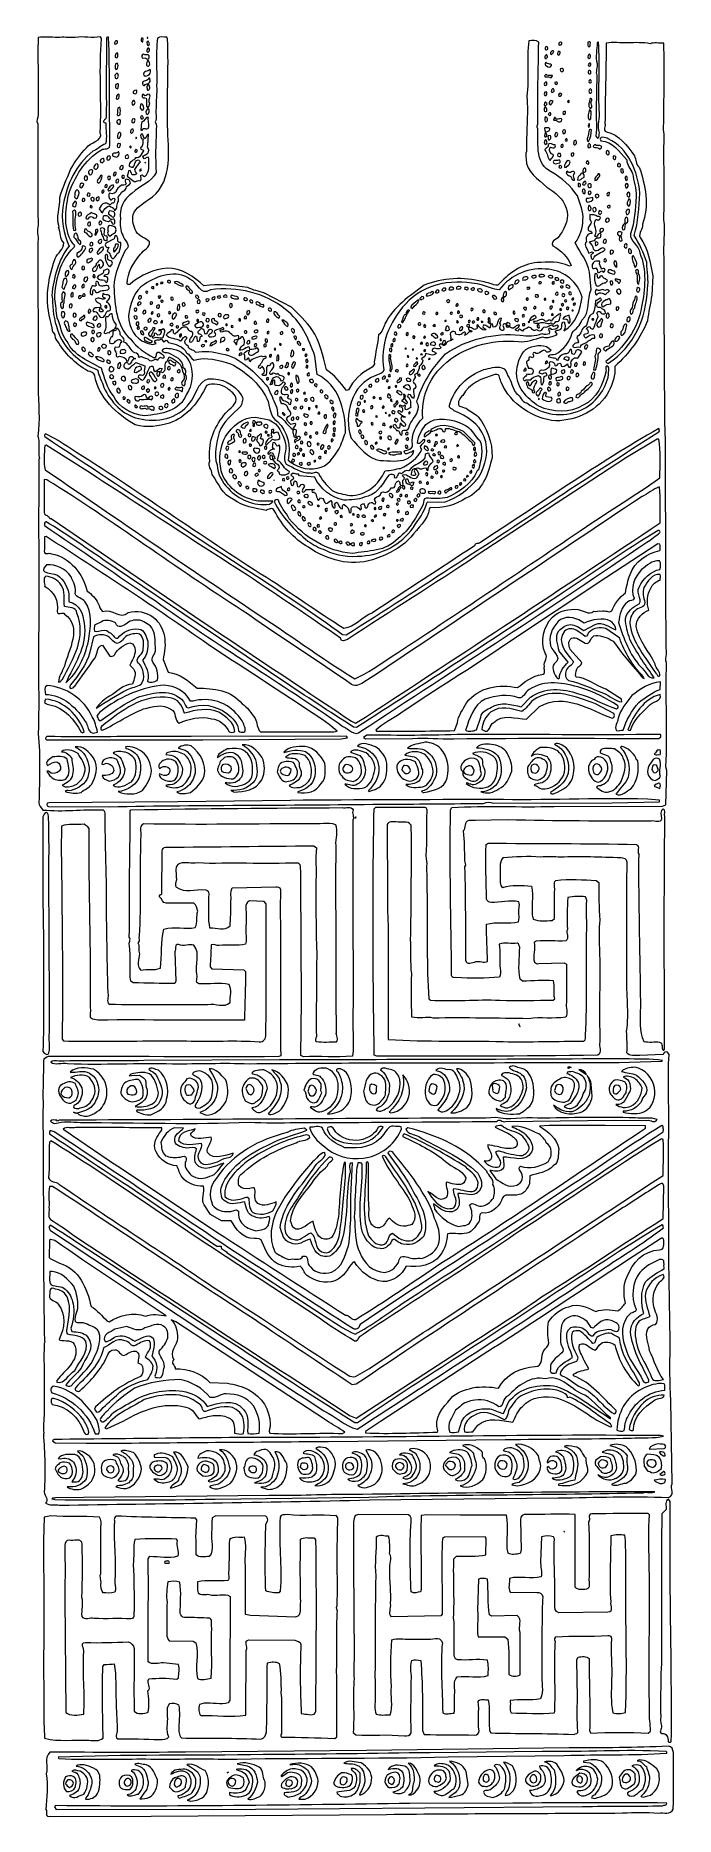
# Model space of a CAD drawing. Header units: centimetres. Extents: x -1.6 to 3.7, y -7.5 to 7.2.
import ezdxf

# ---------------------------------------------------------------- set-up
doc = ezdxf.new("R2010")
doc.units = ezdxf.units.CM
doc.header["$MEASUREMENT"] = 0
doc.layers.add('layer 1', color=7, linetype='Continuous')

msp = doc.modelspace()

# ---------------------------------------------------------------- linework, layer by layer
at = {"layer": 'layer 1', "color": 22, "lineweight": 9}
for points, knots in [([(-1.53923, -4.36978), (-1.52865, -4.36614), (-1.53946, -4.34857), (-1.53958, -4.33795), (-1.53958, -4.33795), (-1.52453, -4.10073), (-1.53777, -3.86383), (-1.53342, -3.61965), (-1.53342, -3.61965), (-1.52992, -3.61608), (-1.51943, -3.60534), (-1.53004, -3.60546), (-1.53004, -3.60546), (-1.54242, -3.12796), (-1.53366, -2.64316), (-1.54231, -2.1833), (-1.54231, -2.1833), (-1.53729, -1.99926), (-1.5464, -1.81539), (-1.54146, -1.62428), (-1.54146, -1.62428), (-1.54628, -1.50758), (-1.53693, -1.39425), (-1.53819, -1.28105), (-1.53819, -1.28105), (-1.53843, -1.25983), (-1.51375, -1.25247), (-1.49967, -1.24525), (-1.49967, -1.24525), (-0.86289, -1.23816), (-0.22232, -1.2558), (0.41089, -1.24522), (0.41089, -1.24522), (0.41089, -1.24522), (0.42496, -1.238), (0.42496, -1.238), (0.42496, -1.238), (0.42455, -0.88419), (0.42026, -0.49859), (0.42321, -0.12707), (0.42321, -0.12707), (0.41519, -0.04225), (0.42479, 0.04985), (0.4238, 0.13829), (0.4238, 0.13829), (0.42003, 0.15948), (0.39523, 0.16274), (0.38465, 0.15909), (0.38465, 0.15909), (0.38465, 0.15909), (0.02385, 0.15154), (0.02385, 0.15154), (0.02385, 0.15154), (0.0031, 0.10884), (0.02122, 0.07013), (0.01108, 0.02756), (0.01108, 0.02756), (0.01529, -0.03254), (0.009, -0.10337), (0.00613, -0.16355), (0.00613, -0.16355), (-0.03939, -0.20652), (-0.09984, -0.17889), (-0.16352, -0.17959), (-0.16352, -0.17959), (-0.17842, -0.11253), (-0.17237, -0.02048), (-0.17323, 0.05736), (-0.17323, 0.05736), (-0.17351, 0.08212), (-0.15633, 0.1283), (-0.19532, 0.13495), (-0.19532, 0.13495), (-0.29453, 0.148), (-0.3577, 0.1013), (-0.44327, 0.16049), (-0.44327, 0.16049), (-0.4542, 0.18867), (-0.42967, 0.21018), (-0.4406, 0.23836), (-0.4406, 0.23836), (-0.43753, 0.28085), (-0.45935, 0.33368), (-0.41002, 0.35192), (-0.41002, 0.35192), (-0.36069, 0.37016), (-0.31092, 0.34948), (-0.26501, 0.35707), (-0.26501, 0.35707), (-0.13047, 0.34795), (0.00384, 0.36006), (0.14189, 0.35451), (0.14189, 0.35451), (0.28697, 0.35259), (0.42847, 0.35416), (0.57352, 0.35577), (0.57352, 0.35577), (0.59844, 0.3419), (0.58107, 0.3134), (0.59191, 0.29229), (0.59191, 0.29229), (0.59191, 0.29229), (0.59302, 0.19325), (0.59302, 0.19325), (0.59302, 0.19325), (0.59302, 0.19325), (0.59684, -0.78675), (0.59684, -0.78675), (0.59684, -0.78675), (0.59684, -0.78675), (0.59122, -1.23615), (0.59122, -1.23615), (0.59122, -1.23615), (0.59122, -1.23615), (0.61257, -1.24652), (0.61257, -1.24652), (0.61257, -1.24652), (0.75049, -1.24145), (0.87799, -1.25418), (1.01938, -1.242), (1.01938, -1.242), (1.03569, -1.11798), (1.0167, -1.00144), (1.02237, -0.874), (1.02237, -0.874), (1.02775, -0.72181), (1.02594, -0.55908), (1.02414, -0.39635), (1.02414, -0.39635), (1.02004, -0.02844), (1.02306, 0.33601), (1.02243, 0.71103), (1.02243, 0.71103), (1.03631, 0.73596), (1.01119, 0.76752), (1.02503, 0.79598), (1.02503, 0.79598), (1.01048, 0.8312), (0.96472, 0.80946), (0.93281, 0.81619), (0.93281, 0.81619), (0.36326, 0.80985), (-0.21698, 0.81047), (-0.81477, 0.79675), (-0.81477, 0.79675), (-0.81477, 0.79675), (-0.82176, 0.78959), (-0.82176, 0.78959), (-0.82176, 0.78959), (-0.81963, 0.59856), (-0.82467, 0.41453), (-0.82612, 0.22699), (-0.82612, 0.22699), (-0.82431, 0.06427), (-0.82604, -0.0985), (-0.8278, -0.25773), (-0.8278, -0.25773), (-0.80988, -0.27876), (-0.83795, -0.3003), (-0.82706, -0.32494), (-0.82706, -0.32494), (-0.81538, -0.42034), (-0.82831, -0.53016), (-0.81668, -0.62202), (-0.81668, -0.62202), (-0.81668, -0.62202), (-0.7953, -0.63594), (-0.7953, -0.63594), (-0.7953, -0.63594), (-0.67502, -0.6346), (-0.56877, -0.64404), (-0.45207, -0.6392), (-0.45207, -0.6392), (-0.45207, -0.6392), (-0.44165, -0.62139), (-0.44165, -0.62139), (-0.44165, -0.62139), (-0.44165, -0.62139), (-0.45144, -0.37737), (-0.45144, -0.37737), (-0.45144, -0.37737), (-0.43749, -0.35953), (-0.45922, -0.31377), (-0.42027, -0.31688), (-0.42027, -0.31688), (-0.37759, -0.33764), (-0.32834, -0.31232), (-0.29284, -0.32254), (-0.29284, -0.32254), (-0.23541, -0.3962), (-0.28753, -0.4817), (-0.2689, -0.5664), (-0.2689, -0.5664), (-0.25801, -0.59105), (-0.28938, -0.63385), (-0.25034, -0.64403), (-0.25034, -0.64403), (-0.16541, -0.64662), (-0.08066, -0.63153), (-0.00263, -0.64835), (-0.00263, -0.64835), (0.02261, -0.69053), (0.00559, -0.75087), (0.0061, -0.79686), (0.0061, -0.79686), (-0.04642, -0.84698), (-0.11061, -0.80169), (-0.17771, -0.81305), (-0.17771, -0.81305), (-0.44306, -0.81246), (-0.72957, -0.81919), (-0.99148, -0.81148), (-0.99148, -0.81148), (-1.02708, -0.79066), (-0.99215, -0.75134), (-1.00665, -0.71966), (-1.00665, -0.71966), (-1.01352, -0.419), (-1.02037, -0.1219), (-1.02017, 0.17884), (-1.02017, 0.17884), (-1.02238, 0.37695), (-1.03158, 0.5679), (-1.03028, 0.76958), (-1.03028, 0.76958), (-1.03044, 0.78373), (-1.04126, 0.8013), (-1.05183, 0.79765), (-1.05183, 0.79765), (-1.21464, 0.80292), (-1.37359, 0.77992), (-1.54359, 0.79572), (-1.54359, 0.79572), (-1.56148, 0.81321), (-1.5759, 0.83782), (-1.57614, 0.85904), (-1.57614, 0.85904), (-1.57123, 1.05369), (-1.56266, 1.23776), (-1.58247, 1.4286), (-1.58247, 1.4286), (-1.57147, 1.71177), (-1.58554, 2.02296), (-1.578, 2.29902), (-1.578, 2.29902), (-1.57611, 2.76605), (-1.58123, 3.22595), (-1.57589, 3.70011), (-1.57589, 3.70011), (-1.57589, 3.70011), (-1.57243, 3.70722), (-1.57243, 3.70722), (-1.57243, 3.70722), (-1.58725, 3.76721), (-1.56682, 3.83819), (-1.58509, 3.89106), (-1.58509, 3.89106), (-1.56528, 4.01865), (-1.581, 4.16), (-1.58258, 4.3015), (-1.58258, 4.3015), (-1.57964, 4.67304), (-1.58702, 5.01968), (-1.58412, 5.39474), (-1.58412, 5.39474), (-1.58464, 5.44073), (-1.58519, 5.49026), (-1.58216, 5.53629), (-1.58216, 5.53629), (-1.59682, 5.58213), (-1.5796, 5.62477), (-1.58365, 5.67072), (-1.58365, 5.67072), (-1.5868, 5.95373), (-1.58613, 6.21202), (-1.58554, 6.47737), (-1.58554, 6.47737), (-1.60351, 6.50195), (-1.58252, 6.5234), (-1.58284, 6.55171), (-1.58284, 6.55171), (-1.57808, 6.76051), (-1.58756, 6.97622), (-1.58288, 7.19209), (-1.58288, 7.19209), (-1.53339, 7.19618), (-1.47325, 7.19685), (-1.42365, 7.19033), (-1.42365, 7.19033), (-1.37066, 7.19799), (-1.32809, 7.18785), (-1.27506, 7.19198), (-1.27506, 7.19198), (-1.20443, 7.20338), (-1.13698, 7.1829), (-1.06639, 7.19783), (-1.06639, 7.19783), (-1.04851, 7.18035), (-1.06238, 7.15543), (-1.06214, 7.1342), (-1.06214, 7.1342), (-1.0772, 6.89698), (-1.05672, 6.64601), (-1.06819, 6.40529), (-1.06819, 6.40529), (-1.04256, 6.32774), (-1.1558, 6.33002), (-1.18352, 6.27664), (-1.18352, 6.27664), (-1.23606, 6.23006), (-1.27774, 6.15883), (-1.31598, 6.09826), (-1.31598, 6.09826), (-1.34341, 6.02012), (-1.38154, 5.94894), (-1.40185, 5.86734), (-1.40185, 5.86734), (-1.40095, 5.78597), (-1.43542, 5.70421), (-1.40976, 5.62312), (-1.40976, 5.62312), (-1.40976, 5.62312), (-1.41326, 5.61954), (-1.41326, 5.61954), (-1.41326, 5.61954), (-1.3951, 5.57729), (-1.40512, 5.5241), (-1.36939, 5.49266), (-1.36939, 5.49266), (-1.36876, 5.43606), (-1.42155, 5.4107), (-1.44223, 5.36094), (-1.44223, 5.36094), (-1.47999, 5.25792), (-1.50354, 5.14798), (-1.50585, 5.03828), (-1.50585, 5.03828), (-1.50825, 4.93564), (-1.47897, 4.84752), (-1.46022, 4.7522), (-1.46022, 4.7522), (-1.43176, 4.73837), (-1.44906, 4.70279), (-1.42763, 4.68534), (-1.42763, 4.68534), (-1.36278, 4.57992), (-1.27685, 4.48888), (-1.17005, 4.42992), (-1.17005, 4.42992), (-1.14526, 4.42666), (-1.12033, 4.41278), (-1.11302, 4.39164), (-1.11302, 4.39164), (-1.08629, 4.21504), (-0.92898, 4.06818), (-0.77945, 3.98493), (-0.77945, 3.98493), (-0.68362, 3.95769), (-0.5812, 3.97298), (-0.49656, 3.9987), (-0.49656, 3.9987), (-0.35203, 4.0463), (-0.2474, 4.1819), (-0.18868, 4.30992), (-0.18868, 4.30992), (-0.13589, 4.33528), (-0.06494, 4.31838), (-0.01859, 4.28705), (-0.01859, 4.28705), (0.01352, 4.26264), (0.0527, 4.23831), (0.05672, 4.1959), (0.05672, 4.1959), (0.05381, 4.13926), (-0.01663, 4.11017), (-0.04442, 4.06387), (-0.04442, 4.06387), (-0.13168, 3.95676), (-0.17975, 3.82531), (-0.16049, 3.68401), (-0.16049, 3.68401), (-0.18482, 3.64481), (-0.14201, 3.61345), (-0.14158, 3.57454), (-0.14158, 3.57454), (-0.08769, 3.50083), (-0.06187, 3.40559), (0.03408, 3.36775), (0.03408, 3.36775), (0.11262, 3.30493), (0.21179, 3.29542), (0.304, 3.27522), (0.304, 3.27522), (0.32157, 3.28603), (0.35676, 3.30411), (0.37122, 3.27597), (0.37122, 3.27597), (0.43627, 3.15286), (0.52951, 3.04068), (0.65411, 2.9713), (0.65411, 2.9713), (0.81094, 2.8669), (0.9991, 2.80885), (1.18597, 2.86753), (1.18597, 2.86753), (1.30228, 2.90775), (1.41846, 2.95857), (1.50231, 3.05503), (1.50231, 3.05503), (1.55809, 3.12995), (1.64228, 3.19457), (1.65536, 3.29025), (1.65536, 3.29025), (1.65536, 3.29025), (1.66233, 3.30093), (1.66233, 3.30093), (1.66233, 3.30093), (1.76861, 3.28797), (1.87439, 3.32098), (1.95866, 3.37853), (1.95866, 3.37853), (2.09608, 3.42959), (2.14741, 3.58584), (2.17425, 3.71704), (2.17425, 3.71704), (2.17995, 3.84094), (2.13267, 3.95717), (2.06085, 4.0519), (2.06085, 4.0519), (2.03223, 4.07988), (1.99317, 4.09361), (1.96101, 4.12155), (1.96101, 4.12155), (1.94333, 4.12135), (1.9219, 4.13881), (1.90063, 4.1421), (1.90063, 4.1421), (1.88613, 4.17378), (1.907, 4.20586), (1.93153, 4.22736), (1.93153, 4.22736), (1.98349, 4.32701), (2.09622, 4.37071), (2.1985, 4.40015), (2.1985, 4.40015), (2.24791, 4.41132), (2.23439, 4.35456), (2.25231, 4.33354), (2.25231, 4.33354), (2.3286, 4.15394), (2.51744, 4.03575), (2.70163, 4.01657), (2.70163, 4.01657), (2.88201, 4.02211), (3.05449, 4.10187), (3.14116, 4.26204), (3.14116, 4.26204), (3.17229, 4.32608), (3.19631, 4.39357), (3.19194, 4.46782), (3.19194, 4.46782), (3.30747, 4.57878), (3.40868, 4.70373), (3.46017, 4.84583), (3.46017, 4.84583), (3.46999, 4.9167), (3.4869, 4.98765), (3.49672, 5.05852), (3.49672, 5.05852), (3.49672, 5.05852), (3.50557, 5.21783), (3.50557, 5.21783), (3.50557, 5.21783), (3.47958, 5.32722), (3.47121, 5.44389), (3.39943, 5.53508), (3.39943, 5.53508), (3.38481, 5.57737), (3.42698, 5.60261), (3.41944, 5.64498), (3.41944, 5.64498), (3.47793, 5.79423), (3.44412, 5.97076), (3.39294, 6.11878), (3.39294, 6.11878), (3.36087, 6.13966), (3.36747, 6.18218), (3.35301, 6.21033), (3.35301, 6.21033), (3.29546, 6.2946), (3.22365, 6.38933), (3.12082, 6.40942), (3.12082, 6.40942), (3.08882, 6.42321), (3.11673, 6.45891), (3.10942, 6.48005), (3.10942, 6.48005), (3.11052, 6.69943), (3.11869, 6.91888), (3.11972, 7.14533), (3.11972, 7.14533), (3.17269, 7.15299), (3.23999, 7.14666), (3.30013, 7.14733), (3.30013, 7.14733), (3.36027, 7.148), (3.42744, 7.15228), (3.48421, 7.13876), (3.48421, 7.13876), (3.51235, 7.15322), (3.55845, 7.14312), (3.59737, 7.14356), (3.59737, 7.14356), (3.59997, 6.91008), (3.59895, 6.68363), (3.59446, 6.45007), (3.59446, 6.45007), (3.58767, 6.42522), (3.60567, 6.39712), (3.59891, 6.36874), (3.59891, 6.36874), (3.5944, 6.13871), (3.60402, 5.90885), (3.59593, 5.68232), (3.59593, 5.68232), (3.61472, 5.58347), (3.58771, 5.46641), (3.59943, 5.36748), (3.59943, 5.36748), (3.59943, 5.36748), (3.60038, 4.96415), (3.60038, 4.96415), (3.60038, 4.96415), (3.60038, 4.96415), (3.60364, 4.03367), (3.60364, 4.03367), (3.60364, 4.03367), (3.6167, 3.81446), (3.60852, 3.59501), (3.61088, 3.38275), (3.61088, 3.38275), (3.61564, 2.9547), (3.60987, 2.51946), (3.61825, 2.08437), (3.61825, 2.08437), (3.61494, 2.0631), (3.60819, 2.03472), (3.619, 2.01715), (3.619, 2.01715), (3.61157, 1.73048), (3.62541, 1.44051), (3.61445, 1.15381), (3.61445, 1.15381), (3.61445, 1.15381), (3.62187, 1.12205), (3.62187, 1.12205), (3.62187, 1.12205), (3.62187, 1.12205), (3.61441, 0.83892), (3.61441, 0.83892), (3.61441, 0.83892), (3.61441, 0.83892), (3.58623, 0.828), (3.58623, 0.828), (3.58623, 0.828), (3.58623, 0.828), (2.68759, 0.82508), (2.68759, 0.82508), (2.68759, 0.82508), (2.40108, 0.81836), (2.12495, 0.83297), (1.84209, 0.81568), (1.84209, 0.81568), (1.84209, 0.81568), (1.83168, 0.79787), (1.83168, 0.79787), (1.83168, 0.79787), (1.82272, 0.33075), (1.83487, -0.12553), (1.83986, -0.57479), (1.83986, -0.57479), (1.84356, -0.58891), (1.86133, -0.59578), (1.87544, -0.59209), (1.87544, -0.59209), (2.00291, -0.60129), (2.12316, -0.59641), (2.23628, -0.58807), (2.23628, -0.58807), (2.2502, -0.5667), (2.2428, -0.53847), (2.24257, -0.51725), (2.24257, -0.51725), (2.23121, -0.45015), (2.24815, -0.38273), (2.23325, -0.31567), (2.23325, -0.31567), (2.28254, -0.29391), (2.33234, -0.31811), (2.38529, -0.30691), (2.38529, -0.30691), (2.39948, -0.3103), (2.39613, -0.32802), (2.40333, -0.33856), (2.40333, -0.33856), (2.40436, -0.43053), (2.38769, -0.5227), (2.40628, -0.60387), (2.40628, -0.60387), (2.40628, -0.60387), (2.42771, -0.62133), (2.42771, -0.62133), (2.42771, -0.62133), (2.51614, -0.62034), (2.59739, -0.60883), (2.68242, -0.61849), (2.68242, -0.61849), (2.70061, -0.66429), (2.67648, -0.72117), (2.69468, -0.76696), (2.69468, -0.76696), (2.69468, -0.76696), (2.68065, -0.77773), (2.68065, -0.77773), (2.68065, -0.77773), (2.54267, -0.77926), (2.3906, -0.78449), (2.23841, -0.7791), (2.23841, -0.7791), (2.04726, -0.77062), (1.85642, -0.79043), (1.66523, -0.77841), (1.66523, -0.77841), (1.66523, -0.77841), (1.65096, -0.76795), (1.65096, -0.76795), (1.65096, -0.76795), (1.6337, -0.48864), (1.63779, -0.2197), (1.63826, 0.05627), (1.63826, 0.05627), (1.63366, 0.15175), (1.63629, 0.23315), (1.63165, 0.33217), (1.63165, 0.33217), (1.64199, 0.35704), (1.62748, 0.38873), (1.62717, 0.41702), (1.62717, 0.41702), (1.63632, 0.54804), (1.63161, 0.65412), (1.63369, 0.78506), (1.63369, 0.78506), (1.63707, 0.79924), (1.63333, 0.81689), (1.61914, 0.82028), (1.61914, 0.82028), (1.61914, 0.82028), (1.21228, 0.81929), (1.21228, 0.81929), (1.21228, 0.81929), (1.21228, 0.81929), (1.19829, 0.80499), (1.19829, 0.80499), (1.19829, 0.80499), (1.18454, 0.1326), (1.18883, -0.57142), (1.19972, -1.23292), (1.19972, -1.23292), (1.19972, -1.23292), (1.22107, -1.24329), (1.22107, -1.24329), (1.22107, -1.24329), (1.81892, -1.23665), (2.42051, -1.24765), (3.05014, -1.23356), (3.05014, -1.23356), (3.08881, -1.21191), (3.05642, -1.16274), (3.06661, -1.1237), (3.06661, -1.1237), (3.06468, -0.95036), (3.06259, -0.76287), (3.0677, -0.58591), (3.0677, -0.58591), (3.06947, -0.42668), (3.05359, -0.27118), (3.066, -0.11537), (3.066, -0.11537), (3.06132, -0.01282), (3.05657, 0.0968), (3.059, 0.1959), (3.059, 0.1959), (3.059, 0.1959), (3.03759, 0.21335), (3.03759, 0.21335), (3.03759, 0.21335), (2.92788, 0.21567), (2.81805, 0.2286), (2.70147, 0.21315), (2.70147, 0.21315), (2.68052, 0.18815), (2.69864, 0.14944), (2.69188, 0.12106), (2.69188, 0.12106), (2.69188, 0.12106), (2.69082, -0.10185), (2.69082, -0.10185), (2.69082, -0.10185), (2.69082, -0.10185), (2.67333, -0.11974), (2.67333, -0.11974), (2.67333, -0.11974), (2.61672, -0.12037), (2.56727, -0.128), (2.51398, -0.10736), (2.51398, -0.10736), (2.49169, -0.01208), (2.52251, 0.08025), (2.50033, 0.16492), (2.50033, 0.16492), (2.42243, 0.17113), (2.33741, 0.1808), (2.26339, 0.15521), (2.26339, 0.15521), (2.2314, 0.169), (2.24499, 0.21869), (2.24111, 0.25049), (2.24111, 0.25049), (2.24409, 0.30005), (2.22927, 0.36003), (2.26422, 0.39935), (2.26422, 0.39935), (2.36673, 0.40756), (2.47278, 0.41582), (2.57549, 0.40635), (2.57549, 0.40635), (2.63205, 0.41051), (2.68869, 0.40761), (2.7418, 0.40466), (2.7418, 0.40466), (2.90445, 0.41354), (3.07437, 0.40481), (3.24072, 0.39958), (3.24072, 0.39958), (3.26198, 0.39629), (3.29386, 0.3931), (3.29417, 0.36481), (3.29417, 0.36481), (3.28345, 0.05687), (3.29407, -0.26143), (3.29045, -0.57282), (3.29045, -0.57282), (3.28511, -0.72855), (3.31156, -0.88039), (3.28853, -1.03632), (3.28853, -1.03632), (3.2892, -1.09647), (3.2969, -1.15298), (3.2905, -1.2132), (3.2905, -1.2132), (3.30854, -1.24484), (3.35795, -1.23368), (3.3969, -1.23679), (3.3969, -1.23679), (3.3969, -1.23679), (3.58785, -1.22759), (3.58785, -1.22759), (3.58785, -1.22759), (3.60538, -1.21324), (3.60169, -1.19913), (3.62657, -1.20946), (3.62657, -1.20946), (3.62657, -1.20946), (3.64092, -1.227), (3.64092, -1.227), (3.64092, -1.227), (3.62559, -1.43945), (3.64202, -1.64448), (3.63738, -1.86389), (3.63738, -1.86389), (3.64147, -1.91337), (3.63141, -1.96302), (3.6355, -2.01251), (3.6355, -2.01251), (3.6355, -2.01251), (3.63928, -2.98896), (3.63928, -2.98896), (3.63928, -2.98896), (3.64255, -3.28259), (3.65301, -3.58675), (3.64554, -3.86987), (3.64554, -3.86987), (3.65946, -4.16691), (3.65938, -4.47827), (3.66631, -4.78247), (3.66631, -4.78247), (3.64547, -4.81808), (3.69217, -4.88125), (3.63573, -4.89603), (3.63573, -4.89603), (3.32067, -4.88184), (3.03424, -4.89563), (2.72294, -4.89909), (2.72294, -4.89909), (2.72294, -4.89909), (1.15931, -4.91648), (1.15931, -4.91648), (1.15931, -4.91648), (0.28564, -4.93681), (-0.56692, -4.94629), (-1.4053, -4.95915), (-1.4053, -4.95915), (-1.44429, -4.95252), (-1.48663, -4.9636), (-1.52223, -4.94276), (-1.52223, -4.94276), (-1.49429, -4.91061), (-1.5264, -4.8862), (-1.53388, -4.8509), (-1.53388, -4.8509), (-1.51792, -4.69505), (-1.53042, -4.52537), (-1.53923, -4.36978)], [0, 0, 0, 0, 0.00485437, 0.00485437, 0.00485437, 0.00485437, 0.00970874, 0.00970874, 0.00970874, 0.00970874, 0.01456311, 0.01456311, 0.01456311, 0.01456311, 0.01941748, 0.01941748, 0.01941748, 0.01941748, 0.02427184, 0.02427184, 0.02427184, 0.02427184, 0.02912621, 0.02912621, 0.02912621, 0.02912621, 0.03398058, 0.03398058, 0.03398058, 0.03398058, 0.03883495, 0.03883495, 0.03883495, 0.03883495, 0.04368932, 0.04368932, 0.04368932, 0.04368932, 0.04854369, 0.04854369, 0.04854369, 0.04854369, 0.05339806, 0.05339806, 0.05339806, 0.05339806, 0.05825243, 0.05825243, 0.05825243, 0.05825243, 0.0631068, 0.0631068, 0.0631068, 0.0631068, 0.06796117, 0.06796117, 0.06796117, 0.06796117, 0.07281553, 0.07281553, 0.07281553, 0.07281553, 0.0776699, 0.0776699, 0.0776699, 0.0776699, 0.08252427, 0.08252427, 0.08252427, 0.08252427, 0.08737864, 0.08737864, 0.08737864, 0.08737864, 0.09223301, 0.09223301, 0.09223301, 0.09223301, 0.09708738, 0.09708738, 0.09708738, 0.09708738, 0.10194175, 0.10194175, 0.10194175, 0.10194175, 0.10679612, 0.10679612, 0.10679612, 0.10679612, 0.11165049, 0.11165049, 0.11165049, 0.11165049, 0.11650485, 0.11650485, 0.11650485, 0.11650485, 0.12135922, 0.12135922, 0.12135922, 0.12135922, 0.12621359, 0.12621359, 0.12621359, 0.12621359, 0.13106796, 0.13106796, 0.13106796, 0.13106796, 0.13592233, 0.13592233, 0.13592233, 0.13592233, 0.1407767, 0.1407767, 0.1407767, 0.1407767, 0.14563107, 0.14563107, 0.14563107, 0.14563107, 0.15048544, 0.15048544, 0.15048544, 0.15048544, 0.15533981, 0.15533981, 0.15533981, 0.15533981, 0.16019417, 0.16019417, 0.16019417, 0.16019417, 0.16504854, 0.16504854, 0.16504854, 0.16504854, 0.16990291, 0.16990291, 0.16990291, 0.16990291, 0.17475728, 0.17475728, 0.17475728, 0.17475728, 0.17961165, 0.17961165, 0.17961165, 0.17961165, 0.18446602, 0.18446602, 0.18446602, 0.18446602, 0.18932039, 0.18932039, 0.18932039, 0.18932039, 0.19417476, 0.19417476, 0.19417476, 0.19417476, 0.19902913, 0.19902913, 0.19902913, 0.19902913, 0.2038835, 0.2038835, 0.2038835, 0.2038835, 0.20873786, 0.20873786, 0.20873786, 0.20873786, 0.21359223, 0.21359223, 0.21359223, 0.21359223, 0.2184466, 0.2184466, 0.2184466, 0.2184466, 0.22330097, 0.22330097, 0.22330097, 0.22330097, 0.22815534, 0.22815534, 0.22815534, 0.22815534, 0.23300971, 0.23300971, 0.23300971, 0.23300971, 0.23786408, 0.23786408, 0.23786408, 0.23786408, 0.24271845, 0.24271845, 0.24271845, 0.24271845, 0.24757282, 0.24757282, 0.24757282, 0.24757282, 0.25242718, 0.25242718, 0.25242718, 0.25242718, 0.25728155, 0.25728155, 0.25728155, 0.25728155, 0.26213592, 0.26213592, 0.26213592, 0.26213592, 0.26699029, 0.26699029, 0.26699029, 0.26699029, 0.27184466, 0.27184466, 0.27184466, 0.27184466, 0.27669903, 0.27669903, 0.27669903, 0.27669903, 0.2815534, 0.2815534, 0.2815534, 0.2815534, 0.28640777, 0.28640777, 0.28640777, 0.28640777, 0.29126214, 0.29126214, 0.29126214, 0.29126214, 0.2961165, 0.2961165, 0.2961165, 0.2961165, 0.30097087, 0.30097087, 0.30097087, 0.30097087, 0.30582524, 0.30582524, 0.30582524, 0.30582524, 0.31067961, 0.31067961, 0.31067961, 0.31067961, 0.31553398, 0.31553398, 0.31553398, 0.31553398, 0.32038835, 0.32038835, 0.32038835, 0.32038835, 0.32524272, 0.32524272, 0.32524272, 0.32524272, 0.33009709, 0.33009709, 0.33009709, 0.33009709, 0.33495146, 0.33495146, 0.33495146, 0.33495146, 0.33980583, 0.33980583, 0.33980583, 0.33980583, 0.34466019, 0.34466019, 0.34466019, 0.34466019, 0.34951456, 0.34951456, 0.34951456, 0.34951456, 0.35436893, 0.35436893, 0.35436893, 0.35436893, 0.3592233, 0.3592233, 0.3592233, 0.3592233, 0.36407767, 0.36407767, 0.36407767, 0.36407767, 0.36893204, 0.36893204, 0.36893204, 0.36893204, 0.37378641, 0.37378641, 0.37378641, 0.37378641, 0.37864078, 0.37864078, 0.37864078, 0.37864078, 0.38349515, 0.38349515, 0.38349515, 0.38349515, 0.38834951, 0.38834951, 0.38834951, 0.38834951, 0.39320388, 0.39320388, 0.39320388, 0.39320388, 0.39805825, 0.39805825, 0.39805825, 0.39805825, 0.40291262, 0.40291262, 0.40291262, 0.40291262, 0.40776699, 0.40776699, 0.40776699, 0.40776699, 0.41262136, 0.41262136, 0.41262136, 0.41262136, 0.41747573, 0.41747573, 0.41747573, 0.41747573, 0.4223301, 0.4223301, 0.4223301, 0.4223301, 0.42718447, 0.42718447, 0.42718447, 0.42718447, 0.43203883, 0.43203883, 0.43203883, 0.43203883, 0.4368932, 0.4368932, 0.4368932, 0.4368932, 0.44174757, 0.44174757, 0.44174757, 0.44174757, 0.44660194, 0.44660194, 0.44660194, 0.44660194, 0.45145631, 0.45145631, 0.45145631, 0.45145631, 0.45631068, 0.45631068, 0.45631068, 0.45631068, 0.46116505, 0.46116505, 0.46116505, 0.46116505, 0.46601942, 0.46601942, 0.46601942, 0.46601942, 0.47087379, 0.47087379, 0.47087379, 0.47087379, 0.47572816, 0.47572816, 0.47572816, 0.47572816, 0.48058252, 0.48058252, 0.48058252, 0.48058252, 0.48543689, 0.48543689, 0.48543689, 0.48543689, 0.49029126, 0.49029126, 0.49029126, 0.49029126, 0.49514563, 0.49514563, 0.49514563, 0.49514563, 0.5, 0.5, 0.5, 0.5, 0.50485437, 0.50485437, 0.50485437, 0.50485437, 0.50970874, 0.50970874, 0.50970874, 0.50970874, 0.51456311, 0.51456311, 0.51456311, 0.51456311, 0.51941748, 0.51941748, 0.51941748, 0.51941748, 0.52427184, 0.52427184, 0.52427184, 0.52427184, 0.52912621, 0.52912621, 0.52912621, 0.52912621, 0.53398058, 0.53398058, 0.53398058, 0.53398058, 0.53883495, 0.53883495, 0.53883495, 0.53883495, 0.54368932, 0.54368932, 0.54368932, 0.54368932, 0.54854369, 0.54854369, 0.54854369, 0.54854369, 0.55339806, 0.55339806, 0.55339806, 0.55339806, 0.55825243, 0.55825243, 0.55825243, 0.55825243, 0.5631068, 0.5631068, 0.5631068, 0.5631068, 0.56796117, 0.56796117, 0.56796117, 0.56796117, 0.57281553, 0.57281553, 0.57281553, 0.57281553, 0.5776699, 0.5776699, 0.5776699, 0.5776699, 0.58252427, 0.58252427, 0.58252427, 0.58252427, 0.58737864, 0.58737864, 0.58737864, 0.58737864, 0.59223301, 0.59223301, 0.59223301, 0.59223301, 0.59708738, 0.59708738, 0.59708738, 0.59708738, 0.60194175, 0.60194175, 0.60194175, 0.60194175, 0.60679612, 0.60679612, 0.60679612, 0.60679612, 0.61165049, 0.61165049, 0.61165049, 0.61165049, 0.61650485, 0.61650485, 0.61650485, 0.61650485, 0.62135922, 0.62135922, 0.62135922, 0.62135922, 0.62621359, 0.62621359, 0.62621359, 0.62621359, 0.63106796, 0.63106796, 0.63106796, 0.63106796, 0.63592233, 0.63592233, 0.63592233, 0.63592233, 0.6407767, 0.6407767, 0.6407767, 0.6407767, 0.64563107, 0.64563107, 0.64563107, 0.64563107, 0.65048544, 0.65048544, 0.65048544, 0.65048544, 0.65533981, 0.65533981, 0.65533981, 0.65533981, 0.66019417, 0.66019417, 0.66019417, 0.66019417, 0.66504854, 0.66504854, 0.66504854, 0.66504854, 0.66990291, 0.66990291, 0.66990291, 0.66990291, 0.67475728, 0.67475728, 0.67475728, 0.67475728, 0.67961165, 0.67961165, 0.67961165, 0.67961165, 0.68446602, 0.68446602, 0.68446602, 0.68446602, 0.68932039, 0.68932039, 0.68932039, 0.68932039, 0.69417476, 0.69417476, 0.69417476, 0.69417476, 0.69902913, 0.69902913, 0.69902913, 0.69902913, 0.7038835, 0.7038835, 0.7038835, 0.7038835, 0.70873786, 0.70873786, 0.70873786, 0.70873786, 0.71359223, 0.71359223, 0.71359223, 0.71359223, 0.7184466, 0.7184466, 0.7184466, 0.7184466, 0.72330097, 0.72330097, 0.72330097, 0.72330097, 0.72815534, 0.72815534, 0.72815534, 0.72815534, 0.73300971, 0.73300971, 0.73300971, 0.73300971, 0.73786408, 0.73786408, 0.73786408, 0.73786408, 0.74271845, 0.74271845, 0.74271845, 0.74271845, 0.74757282, 0.74757282, 0.74757282, 0.74757282, 0.75242718, 0.75242718, 0.75242718, 0.75242718, 0.75728155, 0.75728155, 0.75728155, 0.75728155, 0.76213592, 0.76213592, 0.76213592, 0.76213592, 0.76699029, 0.76699029, 0.76699029, 0.76699029, 0.77184466, 0.77184466, 0.77184466, 0.77184466, 0.77669903, 0.77669903, 0.77669903, 0.77669903, 0.7815534, 0.7815534, 0.7815534, 0.7815534, 0.78640777, 0.78640777, 0.78640777, 0.78640777, 0.79126214, 0.79126214, 0.79126214, 0.79126214, 0.7961165, 0.7961165, 0.7961165, 0.7961165, 0.80097087, 0.80097087, 0.80097087, 0.80097087, 0.80582524, 0.80582524, 0.80582524, 0.80582524, 0.81067961, 0.81067961, 0.81067961, 0.81067961, 0.81553398, 0.81553398, 0.81553398, 0.81553398, 0.82038835, 0.82038835, 0.82038835, 0.82038835, 0.82524272, 0.82524272, 0.82524272, 0.82524272, 0.83009709, 0.83009709, 0.83009709, 0.83009709, 0.83495146, 0.83495146, 0.83495146, 0.83495146, 0.83980583, 0.83980583, 0.83980583, 0.83980583, 0.84466019, 0.84466019, 0.84466019, 0.84466019, 0.84951456, 0.84951456, 0.84951456, 0.84951456, 0.85436893, 0.85436893, 0.85436893, 0.85436893, 0.8592233, 0.8592233, 0.8592233, 0.8592233, 0.86407767, 0.86407767, 0.86407767, 0.86407767, 0.86893204, 0.86893204, 0.86893204, 0.86893204, 0.87378641, 0.87378641, 0.87378641, 0.87378641, 0.87864078, 0.87864078, 0.87864078, 0.87864078, 0.88349515, 0.88349515, 0.88349515, 0.88349515, 0.88834951, 0.88834951, 0.88834951, 0.88834951, 0.89320388, 0.89320388, 0.89320388, 0.89320388, 0.89805825, 0.89805825, 0.89805825, 0.89805825, 0.90291262, 0.90291262, 0.90291262, 0.90291262, 0.90776699, 0.90776699, 0.90776699, 0.90776699, 0.91262136, 0.91262136, 0.91262136, 0.91262136, 0.91747573, 0.91747573, 0.91747573, 0.91747573, 0.9223301, 0.9223301, 0.9223301, 0.9223301, 0.92718447, 0.92718447, 0.92718447, 0.92718447, 0.93203883, 0.93203883, 0.93203883, 0.93203883, 0.9368932, 0.9368932, 0.9368932, 0.9368932, 0.94174757, 0.94174757, 0.94174757, 0.94174757, 0.94660194, 0.94660194, 0.94660194, 0.94660194, 0.95145631, 0.95145631, 0.95145631, 0.95145631, 0.95631068, 0.95631068, 0.95631068, 0.95631068, 0.96116505, 0.96116505, 0.96116505, 0.96116505, 0.96601942, 0.96601942, 0.96601942, 0.96601942, 0.97087379, 0.97087379, 0.97087379, 0.97087379, 0.97572816, 0.97572816, 0.97572816, 0.97572816, 0.98058252, 0.98058252, 0.98058252, 0.98058252, 0.98543689, 0.98543689, 0.98543689, 0.98543689, 0.99029126, 0.99029126, 0.99029126, 0.99029126, 0.99514563, 0.99514563, 0.99514563, 0.99514563, 1, 1, 1, 1]), ([(-1.32662, 5.46483), (-1.37017, 5.56342), (-1.39632, 5.68696), (-1.37639, 5.80394), (-1.37639, 5.80394), (-1.3464, 5.97055), (-1.27046, 6.14123), (-1.13014, 6.24893), (-1.13014, 6.24893), (-1.09491, 6.26347), (-1.06343, 6.29567), (-1.02468, 6.31025), (-1.02468, 6.31025), (-1.01111, 6.36347), (-1.02248, 6.43057), (-1.02307, 6.48363), (-1.02307, 6.48363), (-1.06563, 6.49378), (-1.01984, 6.51198), (-1.02004, 6.52966), (-1.02004, 6.52966), (-1.01729, 6.60045), (-1.01803, 6.66767), (-1.01882, 6.73842), (-1.01882, 6.73842), (-1.01882, 6.73842), (-1.01675, 7.18778), (-1.01675, 7.18778), (-1.01675, 7.18778), (-1.01325, 7.19135), (-1.00275, 7.20208), (-0.9991, 7.19151), (-0.9991, 7.19151), (-0.98871, 6.89443), (-0.99245, 6.59365), (-0.98914, 6.29649), (-0.98914, 6.29649), (-0.99225, 6.25754), (-1.03847, 6.27825), (-1.0595, 6.26033), (-1.0595, 6.26033), (-1.19661, 6.18097), (-1.28343, 6.03494), (-1.33134, 5.88934), (-1.33134, 5.88934), (-1.35823, 5.76167), (-1.37418, 5.60582), (-1.30218, 5.49341), (-1.30218, 5.49341), (-1.2914, 5.47938), (-1.2701, 5.47254), (-1.28406, 5.45469), (-1.28406, 5.45469), (-1.40311, 5.34369), (-1.43676, 5.18764), (-1.4456, 5.02832), (-1.4456, 5.02832), (-1.43794, 4.97535), (-1.43027, 4.92236), (-1.42614, 4.86933), (-1.42614, 4.86933), (-1.39359, 4.80601), (-1.39277, 4.73172), (-1.34261, 4.67567), (-1.34261, 4.67567), (-1.29175, 4.55594), (-1.16035, 4.51141), (-1.05708, 4.45241), (-1.05708, 4.45241), (-1.035, 4.37482), (-1.01283, 4.29015), (-0.95901, 4.22352), (-0.95901, 4.22352), (-0.91546, 4.12495), (-0.80517, 4.06956), (-0.69891, 4.06013), (-0.69891, 4.06013), (-0.56815, 4.0722), (-0.40569, 4.09877), (-0.35416, 4.23733), (-0.35416, 4.23733), (-0.30546, 4.31217), (-0.29591, 4.4078), (-0.32519, 4.49593), (-0.32519, 4.49593), (-0.35055, 4.54871), (-0.40071, 4.60477), (-0.46092, 4.61117), (-0.46092, 4.61117), (-0.4928, 4.61436), (-0.53898, 4.63153), (-0.55636, 4.60304), (-0.55636, 4.60304), (-0.54539, 4.57132), (-0.52078, 4.58574), (-0.49948, 4.5789), (-0.49948, 4.5789), (-0.44959, 4.54761), (-0.38219, 4.53067), (-0.38136, 4.45638), (-0.38136, 4.45638), (-0.35656, 4.45312), (-0.3562, 4.42128), (-0.36663, 4.40347), (-0.36663, 4.40347), (-0.35231, 4.38948), (-0.34854, 4.3683), (-0.359, 4.35403), (-0.359, 4.35403), (-0.37661, 4.34676), (-0.35125, 4.29396), (-0.3904, 4.31476), (-0.3904, 4.31476), (-0.40479, 4.33583), (-0.38018, 4.35026), (-0.37326, 4.36449), (-0.37326, 4.36449), (-0.36659, 4.39994), (-0.39154, 4.41735), (-0.39193, 4.45272), (-0.39193, 4.45272), (-0.40656, 4.49503), (-0.45294, 4.52988), (-0.49912, 4.54706), (-0.49912, 4.54706), (-0.50958, 4.53279), (-0.50577, 4.50807), (-0.52696, 4.5043), (-0.52696, 4.5043), (-0.53725, 4.47588), (-0.51909, 4.43362), (-0.55077, 4.41912), (-0.55077, 4.41912), (-0.55077, 4.41912), (-0.5685, 4.42246), (-0.5685, 4.42246), (-0.5685, 4.42246), (-0.5685, 4.42246), (-0.55467, 4.45092), (-0.55467, 4.45092), (-0.55467, 4.45092), (-0.57958, 4.46479), (-0.59692, 4.43275), (-0.61453, 4.42549), (-0.61453, 4.42549), (-0.64295, 4.43578), (-0.6117, 4.4892), (-0.65741, 4.46392), (-0.65741, 4.46392), (-0.67825, 4.42832), (-0.68481, 4.38225), (-0.71634, 4.35359), (-0.71634, 4.35359), (-0.73402, 4.35339), (-0.74133, 4.37454), (-0.75552, 4.37793), (-0.75552, 4.37793), (-0.75245, 4.42041), (-0.70588, 4.36786), (-0.70289, 4.41742), (-0.70289, 4.41742), (-0.70662, 4.43507), (-0.69975, 4.45284), (-0.69999, 4.47407), (-0.69999, 4.47407), (-0.69999, 4.47407), (-0.77459, 4.50154), (-0.77459, 4.50154), (-0.77459, 4.50154), (-0.7885, 4.48016), (-0.81668, 4.46923), (-0.83414, 4.44781), (-0.83414, 4.44781), (-0.85182, 4.44761), (-0.86247, 4.45103), (-0.87325, 4.46506), (-0.87325, 4.46506), (-0.87345, 4.48275), (-0.86656, 4.50052), (-0.84891, 4.50426), (-0.84891, 4.50426), (-0.84531, 4.49722), (-0.83815, 4.49023), (-0.83099, 4.48323), (-0.83099, 4.48323), (-0.80285, 4.49769), (-0.81386, 4.53295), (-0.77494, 4.53338), (-0.77494, 4.53338), (-0.79255, 4.52611), (-0.80363, 4.56845), (-0.82459, 4.54344), (-0.82459, 4.54344), (-0.83512, 4.53625), (-0.82777, 4.51156), (-0.84899, 4.51133), (-0.84899, 4.51133), (-0.85289, 4.54313), (-0.88476, 4.54631), (-0.9096, 4.55312), (-0.9096, 4.55312), (-0.91664, 4.5495), (-0.92721, 4.54584), (-0.93433, 4.5493), (-0.93433, 4.5493), (-0.94149, 4.55629), (-0.93453, 4.56699), (-0.93461, 4.57406), (-0.93461, 4.57406), (-0.93834, 4.59171), (-0.95976, 4.60916), (-0.94581, 4.62701), (-0.94581, 4.62701), (-0.94581, 4.62701), (-0.91393, 4.62382), (-0.91393, 4.62382), (-0.91393, 4.62382), (-0.90706, 4.64159), (-0.91078, 4.65924), (-0.88968, 4.67009), (-0.88968, 4.67009), (-0.89683, 4.67709), (-0.90057, 4.69474), (-0.91468, 4.69104), (-0.91468, 4.69104), (-0.94299, 4.69073), (-0.95304, 4.64108), (-0.98866, 4.66192), (-0.98866, 4.66192), (-0.99943, 4.67595), (-0.98547, 4.69379), (-0.98209, 4.70798), (-0.98209, 4.70798), (-0.94683, 4.71899), (-0.9863, 4.76808), (-0.94027, 4.76505), (-0.94027, 4.76505), (-0.94027, 4.76505), (-0.93693, 4.78278), (-0.93693, 4.78278), (-0.93693, 4.78278), (-0.91574, 4.78656), (-0.91192, 4.76184), (-0.9047, 4.74776), (-0.9047, 4.74776), (-0.91133, 4.70877), (-0.85835, 4.71643), (-0.87199, 4.67028), (-0.87199, 4.67028), (-0.83642, 4.65299), (-0.82184, 4.61424), (-0.79322, 4.58625), (-0.79322, 4.58625), (-0.77899, 4.57933), (-0.75422, 4.57961), (-0.75045, 4.55842), (-0.75045, 4.55842), (-0.75041, 4.55489), (-0.7468, 4.54785), (-0.75387, 4.54777), (-0.75387, 4.54777), (-0.7431, 4.53374), (-0.73622, 4.5515), (-0.72557, 4.54808), (-0.72557, 4.54808), (-0.70419, 4.53417), (-0.67593, 4.53802), (-0.65796, 4.51345), (-0.65796, 4.51345), (-0.63662, 4.50308), (-0.61583, 4.54223), (-0.59432, 4.5177), (-0.59432, 4.5177), (-0.59091, 4.52835), (-0.58041, 4.53909), (-0.56984, 4.54274), (-0.56984, 4.54274), (-0.56272, 4.53928), (-0.55199, 4.52878), (-0.5415, 4.53952), (-0.5415, 4.53952), (-0.5347, 4.56436), (-0.56311, 4.57465), (-0.58092, 4.58507), (-0.58092, 4.58507), (-0.61638, 4.59175), (-0.59103, 4.53897), (-0.62644, 4.54211), (-0.62644, 4.54211), (-0.69763, 4.58024), (-0.76889, 4.62544), (-0.8192, 4.69564), (-0.8192, 4.69564), (-0.93713, 4.80047), (-0.94974, 4.98077), (-0.95493, 5.12931), (-0.95493, 5.12931), (-0.95261, 5.23902), (-0.90411, 5.33155), (-0.86272, 5.42754), (-0.86272, 5.42754), (-0.79952, 5.47069), (-0.87782, 5.51228), (-0.88183, 5.5547), (-0.88183, 5.5547), (-0.90349, 5.59337), (-0.90757, 5.64286), (-0.90101, 5.68892), (-0.90101, 5.68892), (-0.9161, 5.77367), (-0.87456, 5.85551), (-0.80432, 5.90228), (-0.80432, 5.90228), (-0.74131, 5.96313), (-0.64611, 5.99249), (-0.60456, 6.07433), (-0.60456, 6.07433), (-0.61297, 6.19454), (-0.61062, 6.3007), (-0.60484, 6.41752), (-0.60484, 6.41752), (-0.60865, 6.44224), (-0.59478, 6.46717), (-0.61274, 6.49173), (-0.61274, 6.49173), (-0.59545, 6.52731), (-0.61357, 6.56602), (-0.60692, 6.60502), (-0.60692, 6.60502), (-0.60755, 6.66161), (-0.59769, 6.72895), (-0.60189, 6.78905), (-0.60189, 6.78905), (-0.59942, 6.8846), (-0.60409, 6.98716), (-0.60159, 7.07917), (-0.60159, 7.07917), (-0.60194, 7.11101), (-0.59887, 7.15351), (-0.59569, 7.18539), (-0.59569, 7.18539), (-0.57469, 7.20684), (-0.54266, 7.18951), (-0.51794, 7.19332), (-0.51794, 7.19332), (-0.51794, 7.19332), (-0.5107, 7.17925), (-0.5107, 7.17925), (-0.5107, 7.17925), (-0.5008, 6.92462), (-0.51916, 6.66614), (-0.50932, 6.41859), (-0.50932, 6.41859), (-0.50354, 6.21697), (-0.46903, 5.97678), (-0.67279, 5.84713), (-0.67279, 5.84713), (-0.7149, 5.81483), (-0.77822, 5.78229), (-0.79528, 5.72548), (-0.79528, 5.72548), (-0.80888, 5.6758), (-0.79064, 5.62646), (-0.77248, 5.58421), (-0.77248, 5.58421), (-0.74371, 5.54208), (-0.69406, 5.53201), (-0.66187, 5.50053), (-0.66187, 5.50053), (-0.65424, 5.45108), (-0.71065, 5.43277), (-0.73501, 5.39712), (-0.73501, 5.39712), (-0.79436, 5.32569), (-0.84303, 5.24731), (-0.8455, 5.15176), (-0.8455, 5.15176), (-0.83831, 5.14123), (-0.8242, 5.14492), (-0.81721, 5.15207), (-0.81721, 5.15207), (-0.72958, 5.22734), (-0.62747, 5.27094), (-0.51438, 5.28281), (-0.51438, 5.28281), (-0.3976, 5.28057), (-0.29073, 5.21453), (-0.212, 5.13404), (-0.212, 5.13404), (-0.08488, 5.15668), (0.02856, 5.13671), (0.15257, 5.1204), (0.15257, 5.1204), (0.19527, 5.09965), (0.24491, 5.08959), (0.29106, 5.07595), (0.29106, 5.07595), (0.29106, 5.07595), (0.51527, 4.95814), (0.51527, 4.95814), (0.51527, 4.95814), (0.57249, 4.90217), (0.63688, 4.83921), (0.68361, 4.7725), (0.68361, 4.7725), (0.75543, 4.67777), (0.77096, 4.55411), (0.80405, 4.44126), (0.80405, 4.44126), (0.86824, 4.39598), (0.92197, 4.33644), (0.96871, 4.26973), (0.96871, 4.26973), (0.96871, 4.26973), (0.98636, 4.27346), (0.98636, 4.27346), (0.98636, 4.27346), (1.02444, 4.34819), (1.09441, 4.41972), (1.16834, 4.45238), (1.16834, 4.45238), (1.18591, 4.4632), (1.21044, 4.48469), (1.19959, 4.50581), (1.19959, 4.50581), (1.20934, 4.58375), (1.22974, 4.65828), (1.23603, 4.72911), (1.23603, 4.72911), (1.26409, 4.75065), (1.27427, 4.78968), (1.28807, 4.82167), (1.28807, 4.82167), (1.36079, 4.964), (1.49073, 5.05037), (1.61357, 5.14019), (1.61357, 5.14019), (1.75795, 5.20194), (1.9489, 5.21113), (2.0944, 5.1703), (2.0944, 5.1703), (2.1369, 5.16723), (2.17966, 5.1394), (2.22211, 5.13988), (2.22211, 5.13988), (2.306, 5.2328), (2.41826, 5.31896), (2.54907, 5.32749), (2.54907, 5.32749), (2.63393, 5.33197), (2.73291, 5.34015), (2.81474, 5.2986), (2.81474, 5.2986), (2.81474, 5.2986), (2.82885, 5.30229), (2.82885, 5.30229), (2.82885, 5.30229), (2.80685, 5.37282), (2.74254, 5.42871), (2.67843, 5.46692), (2.67843, 5.46692), (2.65311, 5.51617), (2.7274, 5.51699), (2.73755, 5.55956), (2.73755, 5.55956), (2.78287, 5.62021), (2.81734, 5.70197), (2.78817, 5.77948), (2.78817, 5.77948), (2.76612, 5.85354), (2.69823, 5.91293), (2.62705, 5.95105), (2.62705, 5.95105), (2.56258, 6.0211), (2.45229, 6.07648), (2.45815, 6.18622), (2.45815, 6.18622), (2.45437, 6.20741), (2.44707, 6.22856), (2.46102, 6.24641), (2.46102, 6.24641), (2.45575, 6.40202), (2.47536, 6.5473), (2.46301, 6.70284), (2.46301, 6.70284), (2.48251, 6.85873), (2.45955, 7.01414), (2.47913, 7.16296), (2.47913, 7.16296), (2.50739, 7.16682), (2.53919, 7.17071), (2.56061, 7.15326), (2.56061, 7.15326), (2.55959, 6.92681), (2.54796, 6.70024), (2.55402, 6.47387), (2.55402, 6.47387), (2.54006, 6.45604), (2.55437, 6.44203), (2.55461, 6.42081), (2.55461, 6.42081), (2.55594, 6.30053), (2.53291, 6.1446), (2.66455, 6.07884), (2.66455, 6.07884), (2.75353, 6.0303), (2.82508, 5.96034), (2.88258, 5.8796), (2.88258, 5.8796), (2.90098, 5.81612), (2.93356, 5.74925), (2.92724, 5.68196), (2.92724, 5.68196), (2.92441, 5.61824), (2.90751, 5.5473), (2.86215, 5.49018), (2.86215, 5.49018), (2.90193, 5.41279), (2.96644, 5.33921), (2.98161, 5.24739), (2.98161, 5.24739), (2.98161, 5.24739), (2.99379, 5.106), (2.99379, 5.106), (2.99379, 5.106), (2.95936, 5.0207), (2.99234, 4.91846), (2.9188, 4.85043), (2.9188, 4.85043), (2.90512, 4.80781), (2.86652, 4.77908), (2.83857, 4.74693), (2.83857, 4.74693), (2.81817, 4.67241), (2.76935, 4.60818), (2.69903, 4.56847), (2.69903, 4.56847), (2.6743, 4.56466), (2.65655, 4.57154), (2.63905, 4.55365), (2.63905, 4.55365), (2.66059, 4.52559), (2.70277, 4.55082), (2.71731, 4.51561), (2.71731, 4.51561), (2.7205, 4.54749), (2.7486, 4.56548), (2.77328, 4.57284), (2.77328, 4.57284), (2.79813, 4.56603), (2.81212, 4.58035), (2.81892, 4.60519), (2.81892, 4.60519), (2.81884, 4.61226), (2.82946, 4.61238), (2.83306, 4.60535), (2.83306, 4.60535), (2.83672, 4.59478), (2.82643, 4.56635), (2.85119, 4.56662), (2.85119, 4.56662), (2.87238, 4.5704), (2.85433, 4.60204), (2.88259, 4.6059), (2.88259, 4.6059), (2.89674, 4.60605), (2.91098, 4.59913), (2.91821, 4.58506), (2.91821, 4.58506), (2.91821, 4.58506), (2.88338, 4.53514), (2.88338, 4.53514), (2.88338, 4.53514), (2.85842, 4.55255), (2.83397, 4.52398), (2.82718, 4.49914), (2.82718, 4.49914), (2.83083, 4.48856), (2.83107, 4.46734), (2.82053, 4.46015), (2.82053, 4.46015), (2.80284, 4.45995), (2.80618, 4.47768), (2.79899, 4.48821), (2.79899, 4.48821), (2.785, 4.4739), (2.75685, 4.45944), (2.74612, 4.46993), (2.74612, 4.46993), (2.74601, 4.48055), (2.74585, 4.4947), (2.73524, 4.49458), (2.73524, 4.49458), (2.71755, 4.49438), (2.70732, 4.45889), (2.69298, 4.47642), (2.69298, 4.47642), (2.69624, 4.50122), (2.67497, 4.50452), (2.66078, 4.5079), (2.66078, 4.5079), (2.63606, 4.50409), (2.66106, 4.48314), (2.64711, 4.4653), (2.64711, 4.4653), (2.62954, 4.45448), (2.60863, 4.42595), (2.58371, 4.43982), (2.58371, 4.43982), (2.5731, 4.4397), (2.56967, 4.42905), (2.56621, 4.42193), (2.56621, 4.42193), (2.56288, 4.40421), (2.58402, 4.41152), (2.59118, 4.40452), (2.59118, 4.40452), (2.60171, 4.41172), (2.62632, 4.42614), (2.63013, 4.40142), (2.63013, 4.40142), (2.63028, 4.38727), (2.61255, 4.39061), (2.60556, 4.38346), (2.60556, 4.38346), (2.60226, 4.36219), (2.60615, 4.33039), (2.58866, 4.31251), (2.58866, 4.31251), (2.56367, 4.33346), (2.59856, 4.3763), (2.55946, 4.39356), (2.55946, 4.39356), (2.53835, 4.38271), (2.50651, 4.38236), (2.49617, 4.35747), (2.49617, 4.35747), (2.47498, 4.3537), (2.46072, 4.36416), (2.44319, 4.34981), (2.44319, 4.34981), (2.41465, 4.37072), (2.45698, 4.38181), (2.46382, 4.4031), (2.46382, 4.4031), (2.47447, 4.39969), (2.50281, 4.39647), (2.51323, 4.41427), (2.51323, 4.41427), (2.51665, 4.42492), (2.51641, 4.44615), (2.49865, 4.45303), (2.49865, 4.45303), (2.49865, 4.45303), (2.47388, 4.45275), (2.47388, 4.45275), (2.47388, 4.45275), (2.47365, 4.47398), (2.44145, 4.50546), (2.47317, 4.51643), (2.47317, 4.51643), (2.48721, 4.5272), (2.46928, 4.54823), (2.49051, 4.54846), (2.49051, 4.54846), (2.49051, 4.54846), (2.51186, 4.53809), (2.51186, 4.53809), (2.51186, 4.53809), (2.52939, 4.55244), (2.49724, 4.58038), (2.52549, 4.58423), (2.52549, 4.58423), (2.56838, 4.5458), (2.59212, 4.63805), (2.62808, 4.58538), (2.62808, 4.58538), (2.64223, 4.58553), (2.65635, 4.58923), (2.66326, 4.60346), (2.66326, 4.60346), (2.62022, 4.65605), (2.53898, 4.64453), (2.47907, 4.62264), (2.47907, 4.62264), (2.40871, 4.58648), (2.39189, 4.50845), (2.37852, 4.43754), (2.37852, 4.43754), (2.36587, 4.30296), (2.46253, 4.20142), (2.56229, 4.13885), (2.56229, 4.13885), (2.67965, 4.08355), (2.81767, 4.08154), (2.93016, 4.14648), (2.93016, 4.14648), (3.04631, 4.20085), (3.09096, 4.32163), (3.11805, 4.43161), (3.11805, 4.43161), (3.11789, 4.44576), (3.11062, 4.46337), (3.12465, 4.47414), (3.12465, 4.47414), (3.15306, 4.46384), (3.13582, 4.42474), (3.13962, 4.40001), (3.13962, 4.40001), (3.1162, 4.27946), (3.02913, 4.15465), (2.90937, 4.10733), (2.90937, 4.10733), (2.76153, 4.03847), (2.5843, 4.06834), (2.46292, 4.16605), (2.46292, 4.16605), (2.41685, 4.17261), (2.41272, 4.22564), (2.37715, 4.24293), (2.37715, 4.24293), (2.33773, 4.28848), (2.3406, 4.34867), (2.30475, 4.39072), (2.30475, 4.39072), (2.29381, 4.41891), (2.28639, 4.45067), (2.25447, 4.45739), (2.25447, 4.45739), (2.20475, 4.47453), (2.15196, 4.44917), (2.10605, 4.44159), (2.10605, 4.44159), (1.97563, 4.39768), (1.86015, 4.28317), (1.82273, 4.14832), (1.82273, 4.14832), (1.81243, 4.1199), (1.85138, 4.11679), (1.8622, 4.09922), (1.8622, 4.09922), (1.96168, 4.06141), (2.0686, 3.99184), (2.10868, 3.88614), (2.10868, 3.88614), (2.1559, 3.77699), (2.12198, 3.6457), (2.0629, 3.54952), (2.0629, 3.54952), (1.98959, 3.46025), (1.89494, 3.38136), (1.78213, 3.34472), (1.78213, 3.34472), (1.78213, 3.34472), (1.64412, 3.34673), (1.64412, 3.34673), (1.64412, 3.34673), (1.64412, 3.34673), (1.63359, 3.33954), (1.63359, 3.33954), (1.63359, 3.33954), (1.62031, 3.26155), (1.56083, 3.20074), (1.52267, 3.1331), (1.52267, 3.1331), (1.41811, 2.9904), (1.26332, 2.91085), (1.09718, 2.89839), (1.09718, 2.89839), (0.99112, 2.89013), (0.88488, 2.89957), (0.79589, 2.94811), (0.79589, 2.94811), (0.73913, 2.96163), (0.69986, 2.99304), (0.65003, 3.02079), (0.65003, 3.02079), (0.53929, 3.11508), (0.43195, 3.22357), (0.37039, 3.35025), (0.37039, 3.35025), (0.37378, 3.36444), (0.39492, 3.37176), (0.40565, 3.36126), (0.40565, 3.36126), (0.42397, 3.30486), (0.46689, 3.26288), (0.49582, 3.20659), (0.49582, 3.20659), (0.62495, 3.04881), (0.80658, 2.94115), (1.01557, 2.91871), (1.01557, 2.91871), (1.14972, 2.94497), (1.29492, 2.93243), (1.3963, 3.04324), (1.3963, 3.04324), (1.49453, 3.11862), (1.54995, 3.22539), (1.6054, 3.3286), (1.6054, 3.3286), (1.61229, 3.34637), (1.60136, 3.37455), (1.62962, 3.37841), (1.62962, 3.37841), (1.67569, 3.37185), (1.75351, 3.37271), (1.80292, 3.38387), (1.80292, 3.38387), (1.90155, 3.42389), (2.00685, 3.49936), (2.05169, 3.60246), (2.05169, 3.60246), (2.05169, 3.60246), (2.0622, 3.6132), (2.0622, 3.6132), (2.0622, 3.6132), (2.08251, 3.6948), (2.10641, 3.7729), (2.07367, 3.85391), (2.07367, 3.85391), (2.02371, 3.89227), (2.00519, 3.96637), (1.93774, 3.98684), (1.93774, 3.98684), (1.84879, 4.03185), (1.70694, 4.06211), (1.6264, 3.98692), (1.6264, 3.98692), (1.59507, 3.94058), (1.5602, 3.8942), (1.55733, 3.83402), (1.55733, 3.83402), (1.5823, 3.81661), (1.58885, 3.86267), (1.61715, 3.86299), (1.61715, 3.86299), (1.62817, 3.82773), (1.55749, 3.81986), (1.5933, 3.78135), (1.5933, 3.78135), (1.56225, 3.71023), (1.48855, 3.65635), (1.41815, 3.62373), (1.41815, 3.62373), (1.37574, 3.61971), (1.33698, 3.60513), (1.29099, 3.60462), (1.29099, 3.60462), (1.23564, 3.49079), (1.13058, 3.39409), (0.99607, 3.39966), (0.99607, 3.39966), (0.94643, 3.40973), (0.89682, 3.41625), (0.85056, 3.44051), (0.85056, 3.44051), (0.81113, 3.48606), (0.7576, 3.52792), (0.73929, 3.58433), (0.73929, 3.58433), (0.71425, 3.60882), (0.69341, 3.5732), (0.66849, 3.58708), (0.66849, 3.58708), (0.59071, 3.58268), (0.53355, 3.63158), (0.46956, 3.65917), (0.46956, 3.65917), (0.43709, 3.71541), (0.47892, 3.77249), (0.4641, 3.83247), (0.4641, 3.83247), (0.44201, 3.91006), (0.40926, 3.99108), (0.33104, 4.02559), (0.33104, 4.02559), (0.33104, 4.02559), (0.21756, 4.04909), (0.21756, 4.04909), (0.21756, 4.04909), (0.11497, 4.04795), (0.02024, 3.97614), (-0.03184, 3.8871), (-0.03184, 3.8871), (-0.07688, 3.80169), (-0.08997, 3.70601), (-0.06761, 3.60366), (-0.06761, 3.60366), (-0.03081, 3.4767), (0.0941, 3.37902), (0.22173, 3.35568), (0.22173, 3.35568), (0.2678, 3.34911), (0.32083, 3.35324), (0.35975, 3.35368), (0.35975, 3.35368), (0.35986, 3.34307), (0.34582, 3.33229), (0.33171, 3.32859), (0.33171, 3.32859), (0.20455, 3.3095), (0.07657, 3.36468), (-0.00939, 3.45925), (-0.00939, 3.45925), (-0.05947, 3.50823), (-0.09917, 3.57854), (-0.1, 3.65284), (-0.1, 3.65284), (-0.1364, 3.74442), (-0.102, 3.83325), (-0.0853, 3.92189), (-0.0853, 3.92189), (-0.0509, 4.01072), (0.02625, 4.07173), (0.09626, 4.13973), (0.09626, 4.13973), (0.10298, 4.17165), (0.12739, 4.20376), (0.0952, 4.23524), (0.0952, 4.23524), (0.04115, 4.3231), (-0.06553, 4.37145), (-0.17162, 4.36673), (-0.17162, 4.36673), (-0.26686, 4.3409), (-0.27267, 4.22762), (-0.32857, 4.16332), (-0.32857, 4.16332), (-0.42621, 4.03486), (-0.59916, 3.99755), (-0.75175, 4.03831), (-0.75175, 4.03831), (-0.88292, 4.06162), (-0.98327, 4.17726), (-1.03762, 4.29341), (-1.03762, 4.29341), (-1.05233, 4.34278), (-1.08111, 4.38492), (-1.08877, 4.43791), (-1.08877, 4.43791), (-1.23802, 4.49639), (-1.37378, 4.61517), (-1.42151, 4.77032), (-1.42151, 4.77032), (-1.45071, 4.85137), (-1.46588, 4.94319), (-1.46329, 5.02813), (-1.46329, 5.02813), (-1.46329, 5.02813), (-1.47068, 5.05636), (-1.47068, 5.05636), (-1.47068, 5.05636), (-1.45111, 5.20517), (-1.41734, 5.3506), (-1.32662, 5.46483)], [0, 0, 0, 0, 0.0041841, 0.0041841, 0.0041841, 0.0041841, 0.0083682, 0.0083682, 0.0083682, 0.0083682, 0.0125523, 0.0125523, 0.0125523, 0.0125523, 0.0167364, 0.0167364, 0.0167364, 0.0167364, 0.0209205, 0.0209205, 0.0209205, 0.0209205, 0.0251046, 0.0251046, 0.0251046, 0.0251046, 0.0292887, 0.0292887, 0.0292887, 0.0292887, 0.0334728, 0.0334728, 0.0334728, 0.0334728, 0.0376569, 0.0376569, 0.0376569, 0.0376569, 0.041841, 0.041841, 0.041841, 0.041841, 0.0460251, 0.0460251, 0.0460251, 0.0460251, 0.05020921, 0.05020921, 0.05020921, 0.05020921, 0.05439331, 0.05439331, 0.05439331, 0.05439331, 0.05857741, 0.05857741, 0.05857741, 0.05857741, 0.06276151, 0.06276151, 0.06276151, 0.06276151, 0.06694561, 0.06694561, 0.06694561, 0.06694561, 0.07112971, 0.07112971, 0.07112971, 0.07112971, 0.07531381, 0.07531381, 0.07531381, 0.07531381, 0.07949791, 0.07949791, 0.07949791, 0.07949791, 0.08368201, 0.08368201, 0.08368201, 0.08368201, 0.08786611, 0.08786611, 0.08786611, 0.08786611, 0.09205021, 0.09205021, 0.09205021, 0.09205021, 0.09623431, 0.09623431, 0.09623431, 0.09623431, 0.10041841, 0.10041841, 0.10041841, 0.10041841, 0.10460251, 0.10460251, 0.10460251, 0.10460251, 0.10878661, 0.10878661, 0.10878661, 0.10878661, 0.11297071, 0.11297071, 0.11297071, 0.11297071, 0.11715481, 0.11715481, 0.11715481, 0.11715481, 0.12133891, 0.12133891, 0.12133891, 0.12133891, 0.12552301, 0.12552301, 0.12552301, 0.12552301, 0.12970711, 0.12970711, 0.12970711, 0.12970711, 0.13389121, 0.13389121, 0.13389121, 0.13389121, 0.13807531, 0.13807531, 0.13807531, 0.13807531, 0.14225941, 0.14225941, 0.14225941, 0.14225941, 0.14644351, 0.14644351, 0.14644351, 0.14644351, 0.15062762, 0.15062762, 0.15062762, 0.15062762, 0.15481172, 0.15481172, 0.15481172, 0.15481172, 0.15899582, 0.15899582, 0.15899582, 0.15899582, 0.16317992, 0.16317992, 0.16317992, 0.16317992, 0.16736402, 0.16736402, 0.16736402, 0.16736402, 0.17154812, 0.17154812, 0.17154812, 0.17154812, 0.17573222, 0.17573222, 0.17573222, 0.17573222, 0.17991632, 0.17991632, 0.17991632, 0.17991632, 0.18410042, 0.18410042, 0.18410042, 0.18410042, 0.18828452, 0.18828452, 0.18828452, 0.18828452, 0.19246862, 0.19246862, 0.19246862, 0.19246862, 0.19665272, 0.19665272, 0.19665272, 0.19665272, 0.20083682, 0.20083682, 0.20083682, 0.20083682, 0.20502092, 0.20502092, 0.20502092, 0.20502092, 0.20920502, 0.20920502, 0.20920502, 0.20920502, 0.21338912, 0.21338912, 0.21338912, 0.21338912, 0.21757322, 0.21757322, 0.21757322, 0.21757322, 0.22175732, 0.22175732, 0.22175732, 0.22175732, 0.22594142, 0.22594142, 0.22594142, 0.22594142, 0.23012552, 0.23012552, 0.23012552, 0.23012552, 0.23430962, 0.23430962, 0.23430962, 0.23430962, 0.23849372, 0.23849372, 0.23849372, 0.23849372, 0.24267782, 0.24267782, 0.24267782, 0.24267782, 0.24686192, 0.24686192, 0.24686192, 0.24686192, 0.25104603, 0.25104603, 0.25104603, 0.25104603, 0.25523013, 0.25523013, 0.25523013, 0.25523013, 0.25941423, 0.25941423, 0.25941423, 0.25941423, 0.26359833, 0.26359833, 0.26359833, 0.26359833, 0.26778243, 0.26778243, 0.26778243, 0.26778243, 0.27196653, 0.27196653, 0.27196653, 0.27196653, 0.27615063, 0.27615063, 0.27615063, 0.27615063, 0.28033473, 0.28033473, 0.28033473, 0.28033473, 0.28451883, 0.28451883, 0.28451883, 0.28451883, 0.28870293, 0.28870293, 0.28870293, 0.28870293, 0.29288703, 0.29288703, 0.29288703, 0.29288703, 0.29707113, 0.29707113, 0.29707113, 0.29707113, 0.30125523, 0.30125523, 0.30125523, 0.30125523, 0.30543933, 0.30543933, 0.30543933, 0.30543933, 0.30962343, 0.30962343, 0.30962343, 0.30962343, 0.31380753, 0.31380753, 0.31380753, 0.31380753, 0.31799163, 0.31799163, 0.31799163, 0.31799163, 0.32217573, 0.32217573, 0.32217573, 0.32217573, 0.32635983, 0.32635983, 0.32635983, 0.32635983, 0.33054393, 0.33054393, 0.33054393, 0.33054393, 0.33472803, 0.33472803, 0.33472803, 0.33472803, 0.33891213, 0.33891213, 0.33891213, 0.33891213, 0.34309623, 0.34309623, 0.34309623, 0.34309623, 0.34728033, 0.34728033, 0.34728033, 0.34728033, 0.35146444, 0.35146444, 0.35146444, 0.35146444, 0.35564854, 0.35564854, 0.35564854, 0.35564854, 0.35983264, 0.35983264, 0.35983264, 0.35983264, 0.36401674, 0.36401674, 0.36401674, 0.36401674, 0.36820084, 0.36820084, 0.36820084, 0.36820084, 0.37238494, 0.37238494, 0.37238494, 0.37238494, 0.37656904, 0.37656904, 0.37656904, 0.37656904, 0.38075314, 0.38075314, 0.38075314, 0.38075314, 0.38493724, 0.38493724, 0.38493724, 0.38493724, 0.38912134, 0.38912134, 0.38912134, 0.38912134, 0.39330544, 0.39330544, 0.39330544, 0.39330544, 0.39748954, 0.39748954, 0.39748954, 0.39748954, 0.40167364, 0.40167364, 0.40167364, 0.40167364, 0.40585774, 0.40585774, 0.40585774, 0.40585774, 0.41004184, 0.41004184, 0.41004184, 0.41004184, 0.41422594, 0.41422594, 0.41422594, 0.41422594, 0.41841004, 0.41841004, 0.41841004, 0.41841004, 0.42259414, 0.42259414, 0.42259414, 0.42259414, 0.42677824, 0.42677824, 0.42677824, 0.42677824, 0.43096234, 0.43096234, 0.43096234, 0.43096234, 0.43514644, 0.43514644, 0.43514644, 0.43514644, 0.43933054, 0.43933054, 0.43933054, 0.43933054, 0.44351464, 0.44351464, 0.44351464, 0.44351464, 0.44769874, 0.44769874, 0.44769874, 0.44769874, 0.45188285, 0.45188285, 0.45188285, 0.45188285, 0.45606695, 0.45606695, 0.45606695, 0.45606695, 0.46025105, 0.46025105, 0.46025105, 0.46025105, 0.46443515, 0.46443515, 0.46443515, 0.46443515, 0.46861925, 0.46861925, 0.46861925, 0.46861925, 0.47280335, 0.47280335, 0.47280335, 0.47280335, 0.47698745, 0.47698745, 0.47698745, 0.47698745, 0.48117155, 0.48117155, 0.48117155, 0.48117155, 0.48535565, 0.48535565, 0.48535565, 0.48535565, 0.48953975, 0.48953975, 0.48953975, 0.48953975, 0.49372385, 0.49372385, 0.49372385, 0.49372385, 0.49790795, 0.49790795, 0.49790795, 0.49790795, 0.50209205, 0.50209205, 0.50209205, 0.50209205, 0.50627615, 0.50627615, 0.50627615, 0.50627615, 0.51046025, 0.51046025, 0.51046025, 0.51046025, 0.51464435, 0.51464435, 0.51464435, 0.51464435, 0.51882845, 0.51882845, 0.51882845, 0.51882845, 0.52301255, 0.52301255, 0.52301255, 0.52301255, 0.52719665, 0.52719665, 0.52719665, 0.52719665, 0.53138075, 0.53138075, 0.53138075, 0.53138075, 0.53556485, 0.53556485, 0.53556485, 0.53556485, 0.53974895, 0.53974895, 0.53974895, 0.53974895, 0.54393305, 0.54393305, 0.54393305, 0.54393305, 0.54811715, 0.54811715, 0.54811715, 0.54811715, 0.55230126, 0.55230126, 0.55230126, 0.55230126, 0.55648536, 0.55648536, 0.55648536, 0.55648536, 0.56066946, 0.56066946, 0.56066946, 0.56066946, 0.56485356, 0.56485356, 0.56485356, 0.56485356, 0.56903766, 0.56903766, 0.56903766, 0.56903766, 0.57322176, 0.57322176, 0.57322176, 0.57322176, 0.57740586, 0.57740586, 0.57740586, 0.57740586, 0.58158996, 0.58158996, 0.58158996, 0.58158996, 0.58577406, 0.58577406, 0.58577406, 0.58577406, 0.58995816, 0.58995816, 0.58995816, 0.58995816, 0.59414226, 0.59414226, 0.59414226, 0.59414226, 0.59832636, 0.59832636, 0.59832636, 0.59832636, 0.60251046, 0.60251046, 0.60251046, 0.60251046, 0.60669456, 0.60669456, 0.60669456, 0.60669456, 0.61087866, 0.61087866, 0.61087866, 0.61087866, 0.61506276, 0.61506276, 0.61506276, 0.61506276, 0.61924686, 0.61924686, 0.61924686, 0.61924686, 0.62343096, 0.62343096, 0.62343096, 0.62343096, 0.62761506, 0.62761506, 0.62761506, 0.62761506, 0.63179916, 0.63179916, 0.63179916, 0.63179916, 0.63598326, 0.63598326, 0.63598326, 0.63598326, 0.64016736, 0.64016736, 0.64016736, 0.64016736, 0.64435146, 0.64435146, 0.64435146, 0.64435146, 0.64853556, 0.64853556, 0.64853556, 0.64853556, 0.65271967, 0.65271967, 0.65271967, 0.65271967, 0.65690377, 0.65690377, 0.65690377, 0.65690377, 0.66108787, 0.66108787, 0.66108787, 0.66108787, 0.66527197, 0.66527197, 0.66527197, 0.66527197, 0.66945607, 0.66945607, 0.66945607, 0.66945607, 0.67364017, 0.67364017, 0.67364017, 0.67364017, 0.67782427, 0.67782427, 0.67782427, 0.67782427, 0.68200837, 0.68200837, 0.68200837, 0.68200837, 0.68619247, 0.68619247, 0.68619247, 0.68619247, 0.69037657, 0.69037657, 0.69037657, 0.69037657, 0.69456067, 0.69456067, 0.69456067, 0.69456067, 0.69874477, 0.69874477, 0.69874477, 0.69874477, 0.70292887, 0.70292887, 0.70292887, 0.70292887, 0.70711297, 0.70711297, 0.70711297, 0.70711297, 0.71129707, 0.71129707, 0.71129707, 0.71129707, 0.71548117, 0.71548117, 0.71548117, 0.71548117, 0.71966527, 0.71966527, 0.71966527, 0.71966527, 0.72384937, 0.72384937, 0.72384937, 0.72384937, 0.72803347, 0.72803347, 0.72803347, 0.72803347, 0.73221757, 0.73221757, 0.73221757, 0.73221757, 0.73640167, 0.73640167, 0.73640167, 0.73640167, 0.74058577, 0.74058577, 0.74058577, 0.74058577, 0.74476987, 0.74476987, 0.74476987, 0.74476987, 0.74895397, 0.74895397, 0.74895397, 0.74895397, 0.75313808, 0.75313808, 0.75313808, 0.75313808, 0.75732218, 0.75732218, 0.75732218, 0.75732218, 0.76150628, 0.76150628, 0.76150628, 0.76150628, 0.76569038, 0.76569038, 0.76569038, 0.76569038, 0.76987448, 0.76987448, 0.76987448, 0.76987448, 0.77405858, 0.77405858, 0.77405858, 0.77405858, 0.77824268, 0.77824268, 0.77824268, 0.77824268, 0.78242678, 0.78242678, 0.78242678, 0.78242678, 0.78661088, 0.78661088, 0.78661088, 0.78661088, 0.79079498, 0.79079498, 0.79079498, 0.79079498, 0.79497908, 0.79497908, 0.79497908, 0.79497908, 0.79916318, 0.79916318, 0.79916318, 0.79916318, 0.80334728, 0.80334728, 0.80334728, 0.80334728, 0.80753138, 0.80753138, 0.80753138, 0.80753138, 0.81171548, 0.81171548, 0.81171548, 0.81171548, 0.81589958, 0.81589958, 0.81589958, 0.81589958, 0.82008368, 0.82008368, 0.82008368, 0.82008368, 0.82426778, 0.82426778, 0.82426778, 0.82426778, 0.82845188, 0.82845188, 0.82845188, 0.82845188, 0.83263598, 0.83263598, 0.83263598, 0.83263598, 0.83682008, 0.83682008, 0.83682008, 0.83682008, 0.84100418, 0.84100418, 0.84100418, 0.84100418, 0.84518828, 0.84518828, 0.84518828, 0.84518828, 0.84937238, 0.84937238, 0.84937238, 0.84937238, 0.85355649, 0.85355649, 0.85355649, 0.85355649, 0.85774059, 0.85774059, 0.85774059, 0.85774059, 0.86192469, 0.86192469, 0.86192469, 0.86192469, 0.86610879, 0.86610879, 0.86610879, 0.86610879, 0.87029289, 0.87029289, 0.87029289, 0.87029289, 0.87447699, 0.87447699, 0.87447699, 0.87447699, 0.87866109, 0.87866109, 0.87866109, 0.87866109, 0.88284519, 0.88284519, 0.88284519, 0.88284519, 0.88702929, 0.88702929, 0.88702929, 0.88702929, 0.89121339, 0.89121339, 0.89121339, 0.89121339, 0.89539749, 0.89539749, 0.89539749, 0.89539749, 0.89958159, 0.89958159, 0.89958159, 0.89958159, 0.90376569, 0.90376569, 0.90376569, 0.90376569, 0.90794979, 0.90794979, 0.90794979, 0.90794979, 0.91213389, 0.91213389, 0.91213389, 0.91213389, 0.91631799, 0.91631799, 0.91631799, 0.91631799, 0.92050209, 0.92050209, 0.92050209, 0.92050209, 0.92468619, 0.92468619, 0.92468619, 0.92468619, 0.92887029, 0.92887029, 0.92887029, 0.92887029, 0.93305439, 0.93305439, 0.93305439, 0.93305439, 0.93723849, 0.93723849, 0.93723849, 0.93723849, 0.94142259, 0.94142259, 0.94142259, 0.94142259, 0.94560669, 0.94560669, 0.94560669, 0.94560669, 0.94979079, 0.94979079, 0.94979079, 0.94979079, 0.9539749, 0.9539749, 0.9539749, 0.9539749, 0.958159, 0.958159, 0.958159, 0.958159, 0.9623431, 0.9623431, 0.9623431, 0.9623431, 0.9665272, 0.9665272, 0.9665272, 0.9665272, 0.9707113, 0.9707113, 0.9707113, 0.9707113, 0.9748954, 0.9748954, 0.9748954, 0.9748954, 0.9790795, 0.9790795, 0.9790795, 0.9790795, 0.9832636, 0.9832636, 0.9832636, 0.9832636, 0.9874477, 0.9874477, 0.9874477, 0.9874477, 0.9916318, 0.9916318, 0.9916318, 0.9916318, 0.9958159, 0.9958159, 0.9958159, 0.9958159, 1, 1, 1, 1]), ([(-0.93863, 7.16388), (-0.92806, 7.16753), (-0.92799, 7.16046), (-0.92437, 7.15342), (-0.92437, 7.15342), (-0.92425, 7.14281), (-0.93483, 7.13915), (-0.94186, 7.13553), (-0.94186, 7.13553), (-0.95955, 7.13534), (-0.94921, 7.16022), (-0.93863, 7.16388)], [0, 0, 0, 0, 0.33333333, 0.33333333, 0.33333333, 0.33333333, 0.66666667, 0.66666667, 0.66666667, 0.66666667, 1, 1, 1, 1]), ([(-0.72308, 7.1875), (-0.70185, 7.18774), (-0.71926, 7.16278), (-0.71566, 7.15574), (-0.71566, 7.15574), (-0.72269, 7.15213), (-0.72984, 7.15912), (-0.72992, 7.1662), (-0.72992, 7.1662), (-0.73, 7.17327), (-0.73012, 7.18389), (-0.72308, 7.1875)], [0, 0, 0, 0, 0.33333333, 0.33333333, 0.33333333, 0.33333333, 0.66666667, 0.66666667, 0.66666667, 0.66666667, 1, 1, 1, 1]), ([(-0.67324, 7.15975), (-0.66605, 7.14922), (-0.65889, 7.14222), (-0.66231, 7.13157), (-0.66231, 7.13157), (-0.66581, 7.12799), (-0.6728, 7.12083), (-0.67642, 7.12787), (-0.67642, 7.12787), (-0.68008, 7.13844), (-0.69447, 7.15952), (-0.67324, 7.15975)], [0, 0, 0, 0, 0.33333333, 0.33333333, 0.33333333, 0.33333333, 0.66666667, 0.66666667, 0.66666667, 0.66666667, 1, 1, 1, 1]), ([(-0.66554, 7.10323), (-0.65127, 7.09277), (-0.6653, 7.082), (-0.66871, 7.07136), (-0.66871, 7.07136), (-0.67218, 7.06424), (-0.67933, 7.07124), (-0.68291, 7.07473), (-0.68291, 7.07473), (-0.6866, 7.08885), (-0.67973, 7.10661), (-0.66554, 7.10323)], [0, 0, 0, 0, 0.33333333, 0.33333333, 0.33333333, 0.33333333, 0.66666667, 0.66666667, 0.66666667, 0.66666667, 1, 1, 1, 1]), ([(-0.67713, 7.19155), (-0.67713, 7.19155), (-0.67359, 7.19159), (-0.67359, 7.19159), (-0.67359, 7.19159), (-0.67355, 7.18805), (-0.67347, 7.18098), (-0.68059, 7.18444), (-0.68059, 7.18444), (-0.68063, 7.18797), (-0.68071, 7.19505), (-0.67713, 7.19155)], [0, 0, 0, 0, 0.33333333, 0.33333333, 0.33333333, 0.33333333, 0.66666667, 0.66666667, 0.66666667, 0.66666667, 1, 1, 1, 1]), ([(2.63179, 7.11513), (2.63541, 7.1081), (2.63903, 7.10106), (2.63557, 7.09395), (2.63557, 7.09395), (2.63207, 7.09037), (2.62154, 7.08317), (2.61434, 7.09371), (2.61434, 7.09371), (2.61422, 7.10432), (2.61756, 7.12205), (2.63179, 7.11513)], [0, 0, 0, 0, 0.33333333, 0.33333333, 0.33333333, 0.33333333, 0.66666667, 0.66666667, 0.66666667, 0.66666667, 1, 1, 1, 1]), ([(2.67464, 7.08022), (2.67813, 7.0838), (2.68171, 7.0803), (2.68529, 7.07681), (2.68529, 7.07681), (2.68183, 7.06969), (2.67841, 7.05904), (2.66788, 7.05184), (2.66788, 7.05184), (2.64665, 7.05161), (2.66402, 7.0801), (2.67464, 7.08022)], [0, 0, 0, 0, 0.33333333, 0.33333333, 0.33333333, 0.33333333, 0.66666667, 0.66666667, 0.66666667, 0.66666667, 1, 1, 1, 1]), ([(2.72774, 7.07728), (2.72774, 7.07728), (2.7384, 7.07386), (2.7384, 7.07386), (2.7384, 7.07386), (2.73856, 7.05971), (2.7351, 7.05259), (2.72809, 7.04544), (2.72809, 7.04544), (2.70688, 7.04521), (2.71721, 7.07008), (2.72774, 7.07728)], [0, 0, 0, 0, 0.33333333, 0.33333333, 0.33333333, 0.33333333, 0.66666667, 0.66666667, 0.66666667, 0.66666667, 1, 1, 1, 1]), ([(2.74106, 7.15173), (2.75164, 7.15538), (2.75534, 7.14127), (2.74834, 7.13412), (2.74834, 7.13412), (2.74484, 7.13054), (2.73427, 7.12689), (2.72715, 7.13034), (2.72715, 7.13034), (2.7235, 7.14092), (2.73045, 7.15161), (2.74106, 7.15173)], [0, 0, 0, 0, 0.33333333, 0.33333333, 0.33333333, 0.33333333, 0.66666667, 0.66666667, 0.66666667, 0.66666667, 1, 1, 1, 1]), ([(2.97451, 7.15786), (2.97809, 7.15436), (2.98866, 7.15802), (2.98878, 7.1474), (2.98878, 7.1474), (2.97829, 7.13667), (2.99978, 7.11215), (2.97145, 7.11536), (2.97145, 7.11536), (2.96775, 7.12948), (2.96048, 7.14709), (2.97451, 7.15786)], [0, 0, 0, 0, 0.33333333, 0.33333333, 0.33333333, 0.33333333, 0.66666667, 0.66666667, 0.66666667, 0.66666667, 1, 1, 1, 1]), ([(3.03737, 6.59601), (3.03737, 6.59601), (3.0413, 6.87909), (3.0413, 6.87909), (3.0413, 6.87909), (3.03036, 6.90728), (3.04762, 6.94639), (3.04378, 6.97465), (3.04378, 6.97465), (3.02903, 7.02756), (3.04244, 7.09493), (3.04538, 7.14803), (3.04538, 7.14803), (3.04888, 7.15161), (3.05234, 7.15873), (3.05596, 7.15169), (3.05596, 7.15169), (3.06865, 6.96431), (3.05301, 6.78017), (3.06217, 6.59274), (3.06217, 6.59274), (3.07353, 6.52564), (3.03886, 6.46158), (3.0643, 6.40171), (3.0643, 6.40171), (3.0538, 6.39098), (3.07184, 6.35934), (3.04708, 6.35907), (3.04708, 6.35907), (3.04708, 6.35907), (3.03278, 6.37306), (3.03278, 6.37306), (3.03278, 6.37306), (3.04956, 6.45462), (3.03116, 6.5181), (3.03737, 6.59601)], [0, 0, 0, 0, 0.11111111, 0.11111111, 0.11111111, 0.11111111, 0.22222222, 0.22222222, 0.22222222, 0.22222222, 0.33333333, 0.33333333, 0.33333333, 0.33333333, 0.44444444, 0.44444444, 0.44444444, 0.44444444, 0.55555556, 0.55555556, 0.55555556, 0.55555556, 0.66666667, 0.66666667, 0.66666667, 0.66666667, 0.77777778, 0.77777778, 0.77777778, 0.77777778, 0.88888889, 0.88888889, 0.88888889, 0.88888889, 1, 1, 1, 1]), ([(-0.92952, 6.98), (-0.91879, 6.96951), (-0.91856, 6.94828), (-0.92547, 6.93405), (-0.92547, 6.93405), (-0.92893, 6.92694), (-0.93247, 6.9269), (-0.93954, 6.92682), (-0.93954, 6.92682), (-0.94678, 6.94089), (-0.95071, 6.97622), (-0.92952, 6.98)], [0, 0, 0, 0, 0.33333333, 0.33333333, 0.33333333, 0.33333333, 0.66666667, 0.66666667, 0.66666667, 0.66666667, 1, 1, 1, 1]), ([(-0.93042, 7.06136), (-0.93042, 7.06136), (-0.92334, 7.06144), (-0.92334, 7.06144), (-0.92334, 7.06144), (-0.92327, 7.05437), (-0.91954, 7.03672), (-0.92653, 7.02957), (-0.92653, 7.02957), (-0.92999, 7.02246), (-0.93706, 7.02238), (-0.94422, 7.02937), (-0.94422, 7.02937), (-0.94434, 7.03998), (-0.94453, 7.05767), (-0.93042, 7.06136)], [0, 0, 0, 0, 0.25, 0.25, 0.25, 0.25, 0.5, 0.5, 0.5, 0.5, 0.75, 0.75, 0.75, 0.75, 1, 1, 1, 1]), ([(-0.71098, 7.05319), (-0.69663, 7.03566), (-0.67214, 7.0607), (-0.66483, 7.03956), (-0.66483, 7.03956), (-0.66117, 7.02898), (-0.66459, 7.01833), (-0.67159, 7.01117), (-0.67159, 7.01117), (-0.68573, 7.01101), (-0.69659, 7.03212), (-0.71769, 7.02128), (-0.71769, 7.02128), (-0.72843, 7.03177), (-0.72512, 7.05304), (-0.71098, 7.05319)], [0, 0, 0, 0, 0.25, 0.25, 0.25, 0.25, 0.5, 0.5, 0.5, 0.5, 0.75, 0.75, 0.75, 0.75, 1, 1, 1, 1]), ([(-0.67505, 7.00406), (-0.66432, 6.99357), (-0.64993, 6.9725), (-0.66393, 6.95819), (-0.66393, 6.95819), (-0.67092, 6.95103), (-0.68158, 6.95445), (-0.68518, 6.96148), (-0.68518, 6.96148), (-0.68892, 6.97913), (-0.68201, 6.99337), (-0.67505, 7.00406)], [0, 0, 0, 0, 0.33333333, 0.33333333, 0.33333333, 0.33333333, 0.66666667, 0.66666667, 0.66666667, 0.66666667, 1, 1, 1, 1]), ([(2.62193, 7.04779), (2.6325, 7.05145), (2.62913, 7.03726), (2.6327, 7.03376), (2.6327, 7.03376), (2.63632, 7.02673), (2.62575, 7.02307), (2.62228, 7.01595), (2.62228, 7.01595), (2.60456, 7.0193), (2.60786, 7.04057), (2.62193, 7.04779)], [0, 0, 0, 0, 0.33333333, 0.33333333, 0.33333333, 0.33333333, 0.66666667, 0.66666667, 0.66666667, 0.66666667, 1, 1, 1, 1]), ([(2.6226, 6.98766), (2.62645, 6.9594), (2.68986, 6.98486), (2.65841, 6.94914), (2.65841, 6.94914), (2.64442, 6.93483), (2.62999, 6.95944), (2.61579, 6.96282), (2.61579, 6.96282), (2.61572, 6.96989), (2.61207, 6.98047), (2.6226, 6.98766)], [0, 0, 0, 0, 0.33333333, 0.33333333, 0.33333333, 0.33333333, 0.66666667, 0.66666667, 0.66666667, 0.66666667, 1, 1, 1, 1]), ([(2.73997, 6.93236), (2.7505, 6.93954), (2.76473, 6.93263), (2.76485, 6.92201), (2.76485, 6.92201), (2.76847, 6.91498), (2.7579, 6.91132), (2.7544, 6.90774), (2.7544, 6.90774), (2.74029, 6.90406), (2.73651, 6.92524), (2.73997, 6.93236)], [0, 0, 0, 0, 0.33333333, 0.33333333, 0.33333333, 0.33333333, 0.66666667, 0.66666667, 0.66666667, 0.66666667, 1, 1, 1, 1]), ([(2.97569, 7.05173), (2.98626, 7.05538), (2.99346, 7.04485), (2.99, 7.03773), (2.99, 7.03773), (2.99012, 7.02713), (2.98662, 7.02355), (2.97963, 7.0164), (2.97963, 7.0164), (2.9619, 7.01973), (2.96873, 7.04104), (2.97569, 7.05173)], [0, 0, 0, 0, 0.33333333, 0.33333333, 0.33333333, 0.33333333, 0.66666667, 0.66666667, 0.66666667, 0.66666667, 1, 1, 1, 1]), ([(2.98359, 6.97752), (2.99766, 6.98476), (2.99083, 6.96345), (2.99087, 6.95991), (2.99087, 6.95991), (2.99087, 6.95991), (2.98034, 6.95272), (2.98034, 6.95272), (2.98034, 6.95272), (2.96618, 6.95256), (2.96944, 6.97736), (2.98359, 6.97752)], [0, 0, 0, 0, 0.33333333, 0.33333333, 0.33333333, 0.33333333, 0.66666667, 0.66666667, 0.66666667, 0.66666667, 1, 1, 1, 1]), ([(-0.93211, 6.89506), (-0.918, 6.89875), (-0.92134, 6.88102), (-0.91769, 6.87045), (-0.91769, 6.87045), (-0.92114, 6.86334), (-0.92106, 6.85626), (-0.93164, 6.8526), (-0.93164, 6.8526), (-0.93867, 6.84899), (-0.94583, 6.85599), (-0.94591, 6.86307), (-0.94591, 6.86307), (-0.94961, 6.87718), (-0.94265, 6.88787), (-0.93211, 6.89506)], [0, 0, 0, 0, 0.25, 0.25, 0.25, 0.25, 0.5, 0.5, 0.5, 0.5, 0.75, 0.75, 0.75, 0.75, 1, 1, 1, 1]), ([(-0.92051, 6.80673), (-0.91336, 6.79973), (-0.92028, 6.78551), (-0.92016, 6.7749), (-0.92016, 6.7749), (-0.92362, 6.76779), (-0.93066, 6.76417), (-0.93781, 6.77116), (-0.93781, 6.77116), (-0.94855, 6.78166), (-0.94154, 6.78881), (-0.93816, 6.803), (-0.93816, 6.803), (-0.93113, 6.80662), (-0.92763, 6.8102), (-0.92051, 6.80673)], [0, 0, 0, 0, 0.25, 0.25, 0.25, 0.25, 0.5, 0.5, 0.5, 0.5, 0.75, 0.75, 0.75, 0.75, 1, 1, 1, 1]), ([(-0.66631, 6.85556), (-0.6522, 6.85925), (-0.65909, 6.84148), (-0.65551, 6.83798), (-0.65551, 6.83798), (-0.65157, 6.80264), (-0.69065, 6.81637), (-0.70102, 6.79502), (-0.70102, 6.79502), (-0.7116, 6.79137), (-0.71525, 6.80194), (-0.71887, 6.80898), (-0.71887, 6.80898), (-0.7228, 6.84432), (-0.67304, 6.82364), (-0.66631, 6.85556)], [0, 0, 0, 0, 0.25, 0.25, 0.25, 0.25, 0.5, 0.5, 0.5, 0.5, 0.75, 0.75, 0.75, 0.75, 1, 1, 1, 1]), ([(-0.65649, 6.92643), (-0.64576, 6.91593), (-0.65264, 6.89817), (-0.6596, 6.88747), (-0.6596, 6.88747), (-0.67363, 6.87671), (-0.6947, 6.86232), (-0.70905, 6.87985), (-0.70905, 6.87985), (-0.72005, 6.9151), (-0.67398, 6.90854), (-0.65649, 6.92643)], [0, 0, 0, 0, 0.33333333, 0.33333333, 0.33333333, 0.33333333, 0.66666667, 0.66666667, 0.66666667, 0.66666667, 1, 1, 1, 1]), ([(-0.67276, 6.79888), (-0.65865, 6.80257), (-0.662, 6.78485), (-0.65838, 6.77781), (-0.65838, 6.77781), (-0.65476, 6.77078), (-0.66172, 6.76008), (-0.66875, 6.75646), (-0.66875, 6.75646), (-0.68282, 6.74923), (-0.67953, 6.7705), (-0.68314, 6.77753), (-0.68314, 6.77753), (-0.67969, 6.78465), (-0.68337, 6.79876), (-0.67276, 6.79888)], [0, 0, 0, 0, 0.25, 0.25, 0.25, 0.25, 0.5, 0.5, 0.5, 0.5, 0.75, 0.75, 0.75, 0.75, 1, 1, 1, 1]), ([(2.6237, 6.8886), (2.63113, 6.85684), (2.70141, 6.90009), (2.66297, 6.85719), (2.66297, 6.85719), (2.64858, 6.87827), (2.58168, 6.84922), (2.6237, 6.8886)], [0, 0, 0, 0, 0.5, 0.5, 0.5, 0.5, 1, 1, 1, 1]), ([(2.61737, 6.82131), (2.62795, 6.82496), (2.63157, 6.81793), (2.62811, 6.81081), (2.62811, 6.81081), (2.62818, 6.80374), (2.6283, 6.79312), (2.61768, 6.79301), (2.61768, 6.79301), (2.60353, 6.79285), (2.6033, 6.81408), (2.61737, 6.82131)], [0, 0, 0, 0, 0.33333333, 0.33333333, 0.33333333, 0.33333333, 0.66666667, 0.66666667, 0.66666667, 0.66666667, 1, 1, 1, 1]), ([(2.70227, 6.82226), (2.70931, 6.82587), (2.71642, 6.82242), (2.7165, 6.81534), (2.7165, 6.81534), (2.713, 6.81176), (2.71666, 6.80119), (2.70959, 6.80111), (2.70959, 6.80111), (2.69544, 6.80095), (2.68816, 6.81856), (2.70227, 6.82226)], [0, 0, 0, 0, 0.33333333, 0.33333333, 0.33333333, 0.33333333, 0.66666667, 0.66666667, 0.66666667, 0.66666667, 1, 1, 1, 1]), ([(2.98426, 6.91738), (2.99488, 6.9175), (2.99504, 6.90335), (2.99161, 6.89269), (2.99161, 6.89269), (2.98457, 6.88908), (2.974, 6.88542), (2.97031, 6.89953), (2.97031, 6.89953), (2.96669, 6.90658), (2.97361, 6.9208), (2.98426, 6.91738)], [0, 0, 0, 0, 0.33333333, 0.33333333, 0.33333333, 0.33333333, 0.66666667, 0.66666667, 0.66666667, 0.66666667, 1, 1, 1, 1]), ([(2.98512, 6.83955), (2.98862, 6.84312), (2.99931, 6.83617), (2.99586, 6.82905), (2.99586, 6.82905), (2.99947, 6.82202), (2.99248, 6.81486), (2.9854, 6.81479), (2.9854, 6.81479), (2.97125, 6.81463), (2.97455, 6.8359), (2.98512, 6.83955)], [0, 0, 0, 0, 0.33333333, 0.33333333, 0.33333333, 0.33333333, 0.66666667, 0.66666667, 0.66666667, 0.66666667, 1, 1, 1, 1]), ([(-0.91957, 6.72183), (-0.90542, 6.72199), (-0.91226, 6.70069), (-0.91568, 6.69003), (-0.91568, 6.69003), (-0.91913, 6.68292), (-0.93317, 6.67215), (-0.93686, 6.68626), (-0.93686, 6.68626), (-0.93348, 6.70045), (-0.93718, 6.71456), (-0.91957, 6.72183)], [0, 0, 0, 0, 0.33333333, 0.33333333, 0.33333333, 0.33333333, 0.66666667, 0.66666667, 0.66666667, 0.66666667, 1, 1, 1, 1]), ([(-0.79516, 6.67015), (-0.78459, 6.67381), (-0.7809, 6.65969), (-0.78082, 6.65262), (-0.78082, 6.65262), (-0.78428, 6.6455), (-0.78412, 6.63135), (-0.79827, 6.63119), (-0.79827, 6.63119), (-0.81254, 6.64164), (-0.80566, 6.65941), (-0.79516, 6.67015)], [0, 0, 0, 0, 0.33333333, 0.33333333, 0.33333333, 0.33333333, 0.66666667, 0.66666667, 0.66666667, 0.66666667, 1, 1, 1, 1]), ([(-0.77135, 6.75532), (-0.76069, 6.75191), (-0.76765, 6.74121), (-0.76757, 6.73414), (-0.76757, 6.73414), (-0.77099, 6.72348), (-0.78868, 6.72328), (-0.79583, 6.73029), (-0.79583, 6.73029), (-0.79953, 6.7444), (-0.7855, 6.75516), (-0.77135, 6.75532)], [0, 0, 0, 0, 0.33333333, 0.33333333, 0.33333333, 0.33333333, 0.66666667, 0.66666667, 0.66666667, 0.66666667, 1, 1, 1, 1]), ([(-0.7241, 6.64263), (-0.70983, 6.63217), (-0.70248, 6.60749), (-0.71293, 6.59323), (-0.71293, 6.59323), (-0.72692, 6.57892), (-0.7307, 6.6001), (-0.73786, 6.6071), (-0.73786, 6.6071), (-0.73801, 6.62125), (-0.73825, 6.64247), (-0.7241, 6.64263)], [0, 0, 0, 0, 0.33333333, 0.33333333, 0.33333333, 0.33333333, 0.66666667, 0.66666667, 0.66666667, 0.66666667, 1, 1, 1, 1]), ([(-0.70728, 6.72066), (-0.69988, 6.69243), (-0.67902, 6.7245), (-0.66482, 6.72113), (-0.66482, 6.72113), (-0.63986, 6.70372), (-0.67843, 6.67145), (-0.65692, 6.64691), (-0.65692, 6.64691), (-0.66031, 6.63272), (-0.66364, 6.615), (-0.67776, 6.61131), (-0.67776, 6.61131), (-0.70279, 6.63579), (-0.66109, 6.70348), (-0.71403, 6.69227), (-0.71403, 6.69227), (-0.72469, 6.69569), (-0.72858, 6.72749), (-0.70728, 6.72066)], [0, 0, 0, 0, 0.2, 0.2, 0.2, 0.2, 0.4, 0.4, 0.4, 0.4, 0.6, 0.6, 0.6, 0.6, 0.8, 0.8, 0.8, 0.8, 1, 1, 1, 1]), ([(2.61569, 6.655), (2.62272, 6.65862), (2.62284, 6.64801), (2.62995, 6.64455), (2.62995, 6.64455), (2.63007, 6.63393), (2.61949, 6.63028), (2.61604, 6.62316), (2.61604, 6.62316), (2.60189, 6.62301), (2.60158, 6.65131), (2.61569, 6.655)], [0, 0, 0, 0, 0.33333333, 0.33333333, 0.33333333, 0.33333333, 0.66666667, 0.66666667, 0.66666667, 0.66666667, 1, 1, 1, 1]), ([(2.61827, 6.73995), (2.63596, 6.74014), (2.62551, 6.72588), (2.62563, 6.71526), (2.62563, 6.71526), (2.62213, 6.71169), (2.6116, 6.70449), (2.60794, 6.71506), (2.60794, 6.71506), (2.60428, 6.72564), (2.60766, 6.73983), (2.61827, 6.73995)], [0, 0, 0, 0, 0.33333333, 0.33333333, 0.33333333, 0.33333333, 0.66666667, 0.66666667, 0.66666667, 0.66666667, 1, 1, 1, 1]), ([(2.66506, 6.6697), (2.67213, 6.66978), (2.67571, 6.66628), (2.67929, 6.66279), (2.67929, 6.66279), (2.67586, 6.65213), (2.66886, 6.64498), (2.66191, 6.63428), (2.66191, 6.63428), (2.66191, 6.63428), (2.64768, 6.64121), (2.64768, 6.64121), (2.64768, 6.64121), (2.64756, 6.65182), (2.65094, 6.66601), (2.66506, 6.6697)], [0, 0, 0, 0, 0.25, 0.25, 0.25, 0.25, 0.5, 0.5, 0.5, 0.5, 0.75, 0.75, 0.75, 0.75, 1, 1, 1, 1]), ([(2.6746, 6.76534), (2.68871, 6.76903), (2.68887, 6.75488), (2.68895, 6.7478), (2.68895, 6.7478), (2.68195, 6.74066), (2.67142, 6.73346), (2.66427, 6.74046), (2.66427, 6.74046), (2.66768, 6.75111), (2.66403, 6.76168), (2.6746, 6.76534)], [0, 0, 0, 0, 0.33333333, 0.33333333, 0.33333333, 0.33333333, 0.66666667, 0.66666667, 0.66666667, 0.66666667, 1, 1, 1, 1]), ([(2.73868, 6.73067), (2.74575, 6.73074), (2.74932, 6.72725), (2.75294, 6.72021), (2.75294, 6.72021), (2.74948, 6.7131), (2.74602, 6.70599), (2.73895, 6.70591), (2.73895, 6.70591), (2.7178, 6.69859), (2.72453, 6.73051), (2.73868, 6.73067)], [0, 0, 0, 0, 0.33333333, 0.33333333, 0.33333333, 0.33333333, 0.66666667, 0.66666667, 0.66666667, 0.66666667, 1, 1, 1, 1]), ([(2.80656, 6.67128), (2.81363, 6.67135), (2.81371, 6.66428), (2.81379, 6.65721), (2.81379, 6.65721), (2.81383, 6.65367), (2.79968, 6.65351), (2.79964, 6.65705), (2.79964, 6.65705), (2.79956, 6.66413), (2.80306, 6.6677), (2.80656, 6.67128)], [0, 0, 0, 0, 0.33333333, 0.33333333, 0.33333333, 0.33333333, 0.66666667, 0.66666667, 0.66666667, 0.66666667, 1, 1, 1, 1]), ([(2.98682, 6.68743), (2.9939, 6.68751), (3.00104, 6.68052), (3.00116, 6.6699), (3.00116, 6.6699), (2.97664, 6.64841), (3.02294, 6.62062), (2.98776, 6.60254), (2.98776, 6.60254), (2.96273, 6.62702), (2.9836, 6.65909), (2.98682, 6.68743)], [0, 0, 0, 0, 0.33333333, 0.33333333, 0.33333333, 0.33333333, 0.66666667, 0.66666667, 0.66666667, 0.66666667, 1, 1, 1, 1]), ([(2.98595, 6.76526), (3.00006, 6.76896), (2.99673, 6.75123), (3.00034, 6.7442), (3.00034, 6.7442), (2.99688, 6.73708), (2.99346, 6.72643), (2.98634, 6.72989), (2.98634, 6.72989), (2.97219, 6.72973), (2.97184, 6.76157), (2.98595, 6.76526)], [0, 0, 0, 0, 0.33333333, 0.33333333, 0.33333333, 0.33333333, 0.66666667, 0.66666667, 0.66666667, 0.66666667, 1, 1, 1, 1]), ([(-0.90778, 6.61582), (-0.89697, 6.59825), (-0.90373, 6.56987), (-0.90353, 6.55218), (-0.90353, 6.55218), (-0.90699, 6.54507), (-0.9211, 6.54138), (-0.9283, 6.55191), (-0.9283, 6.55191), (-0.92146, 6.57322), (-0.93604, 6.61197), (-0.90778, 6.61582)], [0, 0, 0, 0, 0.33333333, 0.33333333, 0.33333333, 0.33333333, 0.66666667, 0.66666667, 0.66666667, 0.66666667, 1, 1, 1, 1]), ([(-0.91368, 6.50962), (-0.91368, 6.50962), (-0.90306, 6.50974), (-0.90306, 6.50974), (-0.90306, 6.50974), (-0.89587, 6.49919), (-0.90278, 6.48497), (-0.9062, 6.47432), (-0.9062, 6.47432), (-0.92028, 6.46708), (-0.92751, 6.48115), (-0.9347, 6.49169), (-0.9347, 6.49169), (-0.93482, 6.5023), (-0.92075, 6.50954), (-0.91368, 6.50962)], [0, 0, 0, 0, 0.25, 0.25, 0.25, 0.25, 0.5, 0.5, 0.5, 0.5, 0.75, 0.75, 0.75, 0.75, 1, 1, 1, 1]), ([(-0.78993, 6.51806), (-0.77936, 6.52172), (-0.78278, 6.51107), (-0.7792, 6.50757), (-0.7792, 6.50757), (-0.78267, 6.50045), (-0.78251, 6.4863), (-0.79666, 6.48615), (-0.79666, 6.48615), (-0.81439, 6.48949), (-0.8112, 6.52137), (-0.78993, 6.51806)], [0, 0, 0, 0, 0.33333333, 0.33333333, 0.33333333, 0.33333333, 0.66666667, 0.66666667, 0.66666667, 0.66666667, 1, 1, 1, 1]), ([(-0.723, 6.54358), (-0.71592, 6.54366), (-0.7123, 6.53662), (-0.71222, 6.52955), (-0.71222, 6.52955), (-0.70861, 6.52251), (-0.71561, 6.51536), (-0.72269, 6.51528), (-0.72269, 6.51528), (-0.73683, 6.51512), (-0.74069, 6.54338), (-0.723, 6.54358)], [0, 0, 0, 0, 0.33333333, 0.33333333, 0.33333333, 0.33333333, 0.66666667, 0.66666667, 0.66666667, 0.66666667, 1, 1, 1, 1]), ([(-0.7259, 6.48693), (-0.69768, 6.49433), (-0.69819, 6.54032), (-0.66977, 6.53002), (-0.66977, 6.53002), (-0.67654, 6.50163), (-0.65854, 6.47353), (-0.66879, 6.44157), (-0.66879, 6.44157), (-0.68628, 6.42369), (-0.7114, 6.45525), (-0.72166, 6.4233), (-0.72166, 6.4233), (-0.72166, 6.4233), (-0.73227, 6.42318), (-0.73227, 6.42318), (-0.73227, 6.42318), (-0.73227, 6.42318), (-0.7259, 6.48693), (-0.7259, 6.48693)], [0, 0, 0, 0, 0.2, 0.2, 0.2, 0.2, 0.4, 0.4, 0.4, 0.4, 0.6, 0.6, 0.6, 0.6, 0.8, 0.8, 0.8, 0.8, 1, 1, 1, 1]), ([(-0.67764, 6.60069), (-0.66356, 6.60793), (-0.66336, 6.59024), (-0.66329, 6.58316), (-0.66329, 6.58316), (-0.66317, 6.57255), (-0.66659, 6.5619), (-0.67713, 6.5547), (-0.67713, 6.5547), (-0.70197, 6.56151), (-0.68813, 6.58996), (-0.67764, 6.60069)], [0, 0, 0, 0, 0.33333333, 0.33333333, 0.33333333, 0.33333333, 0.66666667, 0.66666667, 0.66666667, 0.66666667, 1, 1, 1, 1]), ([(2.61616, 6.61255), (2.62681, 6.60913), (2.63054, 6.59148), (2.62712, 6.58083), (2.62712, 6.58083), (2.62012, 6.57368), (2.60589, 6.5806), (2.60581, 6.58767), (2.60581, 6.58767), (2.6057, 6.59829), (2.60205, 6.60886), (2.61616, 6.61255)], [0, 0, 0, 0, 0.33333333, 0.33333333, 0.33333333, 0.33333333, 0.66666667, 0.66666667, 0.66666667, 0.66666667, 1, 1, 1, 1]), ([(2.61702, 6.53473), (2.63828, 6.53142), (2.63503, 6.50662), (2.62807, 6.49593), (2.62807, 6.49593), (2.62461, 6.48882), (2.6175, 6.49227), (2.61392, 6.49577), (2.61392, 6.49577), (2.61376, 6.50992), (2.60652, 6.52399), (2.61702, 6.53473)], [0, 0, 0, 0, 0.33333333, 0.33333333, 0.33333333, 0.33333333, 0.66666667, 0.66666667, 0.66666667, 0.66666667, 1, 1, 1, 1]), ([(2.65912, 6.56704), (2.65916, 6.5635), (2.66643, 6.54589), (2.65227, 6.54573), (2.65227, 6.54573), (2.63106, 6.54549), (2.64485, 6.57749), (2.65912, 6.56704)], [0, 0, 0, 0, 0.5, 0.5, 0.5, 0.5, 1, 1, 1, 1]), ([(2.69847, 6.52855), (2.70593, 6.49325), (2.76548, 6.54699), (2.74834, 6.49726), (2.74834, 6.49726), (2.73431, 6.4865), (2.7165, 6.49691), (2.70578, 6.5074), (2.70578, 6.5074), (2.70578, 6.5074), (2.68455, 6.50717), (2.68455, 6.50717), (2.68455, 6.50717), (2.68443, 6.51779), (2.68781, 6.53197), (2.69847, 6.52855)], [0, 0, 0, 0, 0.25, 0.25, 0.25, 0.25, 0.5, 0.5, 0.5, 0.5, 0.75, 0.75, 0.75, 0.75, 1, 1, 1, 1]), ([(2.77221, 6.57891), (2.77924, 6.58253), (2.78639, 6.57552), (2.78293, 6.56842), (2.78293, 6.56842), (2.78297, 6.56488), (2.77955, 6.55423), (2.77248, 6.55415), (2.77248, 6.55415), (2.75479, 6.55395), (2.75806, 6.57875), (2.77221, 6.57891)], [0, 0, 0, 0, 0.33333333, 0.33333333, 0.33333333, 0.33333333, 0.66666667, 0.66666667, 0.66666667, 0.66666667, 1, 1, 1, 1]), ([(2.98081, 6.59184), (3.00926, 6.578), (2.98843, 6.54239), (2.99224, 6.51767), (2.99224, 6.51767), (2.98874, 6.51409), (2.98171, 6.51047), (2.97817, 6.51043), (2.97817, 6.51043), (2.96375, 6.53504), (2.974, 6.567), (2.98081, 6.59184)], [0, 0, 0, 0, 0.33333333, 0.33333333, 0.33333333, 0.33333333, 0.66666667, 0.66666667, 0.66666667, 0.66666667, 1, 1, 1, 1]), ([(-0.90546, 6.4071), (-0.88765, 6.39669), (-0.90506, 6.37172), (-0.90845, 6.35753), (-0.90845, 6.35753), (-0.91548, 6.35392), (-0.92614, 6.35734), (-0.92625, 6.36796), (-0.92625, 6.36796), (-0.92641, 6.38211), (-0.92665, 6.40332), (-0.90546, 6.4071)], [0, 0, 0, 0, 0.33333333, 0.33333333, 0.33333333, 0.33333333, 0.66666667, 0.66666667, 0.66666667, 0.66666667, 1, 1, 1, 1]), ([(-0.82055, 6.08962), (-0.80982, 6.07913), (-0.8165, 6.04367), (-0.78832, 6.05459), (-0.78832, 6.05459), (-0.78125, 6.05467), (-0.77421, 6.05829), (-0.76721, 6.06545), (-0.76721, 6.06545), (-0.77798, 6.07948), (-0.79229, 6.09347), (-0.7783, 6.10778), (-0.7783, 6.10778), (-0.76439, 6.12917), (-0.75746, 6.1434), (-0.7364, 6.15778), (-0.7364, 6.15778), (-0.74001, 6.16481), (-0.74725, 6.17889), (-0.75432, 6.17881), (-0.75432, 6.17881), (-0.80024, 6.17122), (-0.76748, 6.09021), (-0.82802, 6.12492), (-0.82802, 6.12492), (-0.84257, 6.16014), (-0.78608, 6.17138), (-0.77574, 6.19627), (-0.77574, 6.19627), (-0.73668, 6.18254), (-0.73019, 6.23569), (-0.70915, 6.25361), (-0.70915, 6.25361), (-0.70931, 6.26776), (-0.7375, 6.25684), (-0.7342, 6.27809), (-0.7342, 6.27809), (-0.70614, 6.29964), (-0.72405, 6.32067), (-0.71376, 6.34909), (-0.71376, 6.34909), (-0.73145, 6.34889), (-0.73164, 6.36658), (-0.73534, 6.38069), (-0.73534, 6.38069), (-0.73188, 6.38781), (-0.72842, 6.39492), (-0.71777, 6.3915), (-0.71777, 6.3915), (-0.71777, 6.3915), (-0.70319, 6.35275), (-0.70319, 6.35275), (-0.70319, 6.35275), (-0.682, 6.35652), (-0.68593, 6.39185), (-0.66824, 6.39205), (-0.66824, 6.39205), (-0.66824, 6.39205), (-0.6743, 6.29999), (-0.6743, 6.29999), (-0.6743, 6.29999), (-0.68821, 6.27861), (-0.65621, 6.26481), (-0.67013, 6.24343), (-0.67013, 6.24343), (-0.67688, 6.21505), (-0.7406, 6.21788), (-0.70488, 6.18643), (-0.70488, 6.18643), (-0.69076, 6.19013), (-0.66981, 6.21513), (-0.666, 6.19041), (-0.666, 6.19041), (-0.66545, 6.14088), (-0.65762, 6.07374), (-0.69972, 6.04143), (-0.69972, 6.04143), (-0.71383, 6.03774), (-0.71765, 6.06246), (-0.73168, 6.05169), (-0.73168, 6.05169), (-0.73506, 6.03751), (-0.72067, 6.01643), (-0.73824, 6.00562), (-0.73824, 6.00562), (-0.75959, 6.016), (-0.76642, 5.99469), (-0.78769, 5.998), (-0.78769, 5.998), (-0.78769, 5.998), (-0.84481, 6.04336), (-0.84481, 6.04336), (-0.84481, 6.04336), (-0.83085, 6.0612), (-0.84889, 6.09284), (-0.82055, 6.08962)], [0, 0, 0, 0, 0.04166667, 0.04166667, 0.04166667, 0.04166667, 0.08333333, 0.08333333, 0.08333333, 0.08333333, 0.125, 0.125, 0.125, 0.125, 0.16666667, 0.16666667, 0.16666667, 0.16666667, 0.20833333, 0.20833333, 0.20833333, 0.20833333, 0.25, 0.25, 0.25, 0.25, 0.29166667, 0.29166667, 0.29166667, 0.29166667, 0.33333333, 0.33333333, 0.33333333, 0.33333333, 0.375, 0.375, 0.375, 0.375, 0.41666667, 0.41666667, 0.41666667, 0.41666667, 0.45833333, 0.45833333, 0.45833333, 0.45833333, 0.5, 0.5, 0.5, 0.5, 0.54166667, 0.54166667, 0.54166667, 0.54166667, 0.58333333, 0.58333333, 0.58333333, 0.58333333, 0.625, 0.625, 0.625, 0.625, 0.66666667, 0.66666667, 0.66666667, 0.66666667, 0.70833333, 0.70833333, 0.70833333, 0.70833333, 0.75, 0.75, 0.75, 0.75, 0.79166667, 0.79166667, 0.79166667, 0.79166667, 0.83333333, 0.83333333, 0.83333333, 0.83333333, 0.875, 0.875, 0.875, 0.875, 0.91666667, 0.91666667, 0.91666667, 0.91666667, 0.95833333, 0.95833333, 0.95833333, 0.95833333, 1, 1, 1, 1]), ([(-0.80315, 6.43301), (-0.80315, 6.43301), (-0.79607, 6.43309), (-0.79607, 6.43309), (-0.79607, 6.43309), (-0.78526, 6.41552), (-0.79929, 6.40474), (-0.80982, 6.39755), (-0.80982, 6.39755), (-0.82755, 6.4009), (-0.81726, 6.42931), (-0.80315, 6.43301)], [0, 0, 0, 0, 0.33333333, 0.33333333, 0.33333333, 0.33333333, 0.66666667, 0.66666667, 0.66666667, 0.66666667, 1, 1, 1, 1]), ([(-0.77055, 6.36615), (-0.76702, 6.36619), (-0.76698, 6.36265), (-0.76694, 6.35911), (-0.76694, 6.35911), (-0.76694, 6.35911), (-0.77397, 6.3555), (-0.77397, 6.3555), (-0.77397, 6.3555), (-0.77401, 6.35903), (-0.77405, 6.36257), (-0.77055, 6.36615)], [0, 0, 0, 0, 0.33333333, 0.33333333, 0.33333333, 0.33333333, 0.66666667, 0.66666667, 0.66666667, 0.66666667, 1, 1, 1, 1]), ([(2.61561, 6.34366), (2.62976, 6.34381), (2.62642, 6.32609), (2.63003, 6.31905), (2.63003, 6.31905), (2.62653, 6.31547), (2.62665, 6.30486), (2.61958, 6.30478), (2.61958, 6.30478), (2.60535, 6.3117), (2.60162, 6.32935), (2.61561, 6.34366)], [0, 0, 0, 0, 0.33333333, 0.33333333, 0.33333333, 0.33333333, 0.66666667, 0.66666667, 0.66666667, 0.66666667, 1, 1, 1, 1]), ([(2.61097, 6.44266), (2.62508, 6.44636), (2.64277, 6.44656), (2.65349, 6.43607), (2.65349, 6.43607), (2.65731, 6.41134), (2.62543, 6.41452), (2.6149, 6.40733), (2.6149, 6.40733), (2.61478, 6.41794), (2.60755, 6.43201), (2.61097, 6.44266)], [0, 0, 0, 0, 0.33333333, 0.33333333, 0.33333333, 0.33333333, 0.66666667, 0.66666667, 0.66666667, 0.66666667, 1, 1, 1, 1]), ([(2.61498, 6.40025), (2.62563, 6.39683), (2.63287, 6.38276), (2.6259, 6.37207), (2.6259, 6.37207), (2.61891, 6.36492), (2.60825, 6.36834), (2.60814, 6.37895), (2.60814, 6.37895), (2.60806, 6.38603), (2.61152, 6.39315), (2.61498, 6.40025)], [0, 0, 0, 0, 0.33333333, 0.33333333, 0.33333333, 0.33333333, 0.66666667, 0.66666667, 0.66666667, 0.66666667, 1, 1, 1, 1]), ([(2.65059, 6.37942), (2.66474, 6.37958), (2.66498, 6.35836), (2.65798, 6.3512), (2.65798, 6.3512), (2.65448, 6.34762), (2.64395, 6.34043), (2.64033, 6.34746), (2.64033, 6.34746), (2.64017, 6.36161), (2.62583, 6.37914), (2.65059, 6.37942)], [0, 0, 0, 0, 0.33333333, 0.33333333, 0.33333333, 0.33333333, 0.66666667, 0.66666667, 0.66666667, 0.66666667, 1, 1, 1, 1]), ([(2.70692, 6.40482), (2.714, 6.4049), (2.72118, 6.39436), (2.71772, 6.38725), (2.71772, 6.38725), (2.7178, 6.38017), (2.71081, 6.37302), (2.70377, 6.3694), (2.70377, 6.3694), (2.70377, 6.3694), (2.69308, 6.37636), (2.69308, 6.37636), (2.69308, 6.37636), (2.6965, 6.38701), (2.69635, 6.40116), (2.70692, 6.40482)], [0, 0, 0, 0, 0.25, 0.25, 0.25, 0.25, 0.5, 0.5, 0.5, 0.5, 0.75, 0.75, 0.75, 0.75, 1, 1, 1, 1]), ([(2.7739, 6.42679), (2.78451, 6.42691), (2.78466, 6.41275), (2.78124, 6.4021), (2.78124, 6.4021), (2.78124, 6.4021), (2.76717, 6.39488), (2.76717, 6.39488), (2.76717, 6.39488), (2.75294, 6.40179), (2.75621, 6.4266), (2.7739, 6.42679)], [0, 0, 0, 0, 0.33333333, 0.33333333, 0.33333333, 0.33333333, 0.66666667, 0.66666667, 0.66666667, 0.66666667, 1, 1, 1, 1]), ([(2.79237, 6.35623), (2.79595, 6.35273), (2.7996, 6.34216), (2.79615, 6.33504), (2.79615, 6.33504), (2.79615, 6.33504), (2.78199, 6.33489), (2.78199, 6.33489), (2.78199, 6.33489), (2.77834, 6.34547), (2.78533, 6.35261), (2.79237, 6.35623)], [0, 0, 0, 0, 0.33333333, 0.33333333, 0.33333333, 0.33333333, 0.66666667, 0.66666667, 0.66666667, 0.66666667, 1, 1, 1, 1]), ([(2.86332, 6.33933), (2.87394, 6.33945), (2.87051, 6.3288), (2.87413, 6.32176), (2.87413, 6.32176), (2.87425, 6.31115), (2.86721, 6.30753), (2.86018, 6.30391), (2.86018, 6.30391), (2.84964, 6.29673), (2.85302, 6.31091), (2.84944, 6.31441), (2.84944, 6.31441), (2.8529, 6.32152), (2.84917, 6.33917), (2.86332, 6.33933)], [0, 0, 0, 0, 0.25, 0.25, 0.25, 0.25, 0.5, 0.5, 0.5, 0.5, 0.75, 0.75, 0.75, 0.75, 1, 1, 1, 1]), ([(2.97912, 6.42554), (2.98258, 6.43264), (2.99319, 6.43276), (2.99681, 6.42573), (2.99681, 6.42573), (2.99358, 6.39739), (2.99405, 6.35494), (2.9731, 6.32994), (2.9731, 6.32994), (2.94818, 6.34381), (2.97613, 6.37597), (2.97235, 6.39716), (2.97235, 6.39716), (2.97235, 6.39716), (2.97912, 6.42554), (2.97912, 6.42554)], [0, 0, 0, 0, 0.25, 0.25, 0.25, 0.25, 0.5, 0.5, 0.5, 0.5, 0.75, 0.75, 0.75, 0.75, 1, 1, 1, 1]), ([(2.97853, 6.47859), (2.98565, 6.47514), (2.9823, 6.45741), (2.97884, 6.45029), (2.97884, 6.45029), (2.97884, 6.45029), (2.97176, 6.45022), (2.97176, 6.45022), (2.97176, 6.45022), (2.96811, 6.4608), (2.97511, 6.46794), (2.97853, 6.47859)], [0, 0, 0, 0, 0.33333333, 0.33333333, 0.33333333, 0.33333333, 0.66666667, 0.66666667, 0.66666667, 0.66666667, 1, 1, 1, 1]), ([(3.1356, 6.35297), (3.30631, 6.2735), (3.37919, 6.08326), (3.39888, 5.90303), (3.39888, 5.90303), (3.38961, 5.78263), (3.38737, 5.66585), (3.34971, 5.55222), (3.34971, 5.55222), (3.39648, 5.48197), (3.42915, 5.40804), (3.45478, 5.33049), (3.45478, 5.33049), (3.45565, 5.25266), (3.47412, 5.1821), (3.46076, 5.1112), (3.46076, 5.1112), (3.45285, 4.86698), (3.34933, 4.63232), (3.13856, 4.49552), (3.13856, 4.49552), (3.12799, 4.49187), (3.1173, 4.49883), (3.11718, 4.50944), (3.11718, 4.50944), (3.26808, 4.62079), (3.38305, 4.78129), (3.41288, 4.96206), (3.41288, 4.96206), (3.44315, 5.10392), (3.45541, 5.27388), (3.39731, 5.40768), (3.39731, 5.40768), (3.38949, 5.47482), (3.31135, 5.50226), (3.32125, 5.56605), (3.32125, 5.56605), (3.35557, 5.66196), (3.36146, 5.76816), (3.36736, 5.87438), (3.36736, 5.87438), (3.37015, 5.94162), (3.34821, 6.00507), (3.33693, 6.0651), (3.33693, 6.0651), (3.32235, 6.10385), (3.29016, 6.13533), (3.28969, 6.17779), (3.28969, 6.17779), (3.22879, 6.24433), (3.17121, 6.33214), (3.07566, 6.33462), (3.07566, 6.33462), (3.05039, 6.38033), (3.11779, 6.36339), (3.1356, 6.35297)], [0, 0, 0, 0, 0.07142857, 0.07142857, 0.07142857, 0.07142857, 0.14285714, 0.14285714, 0.14285714, 0.14285714, 0.21428571, 0.21428571, 0.21428571, 0.21428571, 0.28571429, 0.28571429, 0.28571429, 0.28571429, 0.35714286, 0.35714286, 0.35714286, 0.35714286, 0.42857143, 0.42857143, 0.42857143, 0.42857143, 0.5, 0.5, 0.5, 0.5, 0.57142857, 0.57142857, 0.57142857, 0.57142857, 0.64285714, 0.64285714, 0.64285714, 0.64285714, 0.71428571, 0.71428571, 0.71428571, 0.71428571, 0.78571429, 0.78571429, 0.78571429, 0.78571429, 0.85714286, 0.85714286, 0.85714286, 0.85714286, 0.92857143, 0.92857143, 0.92857143, 0.92857143, 1, 1, 1, 1]), ([(-1.0481, 6.1897), (-1.03753, 6.19335), (-1.03737, 6.1792), (-1.03733, 6.17567), (-1.03733, 6.17567), (-1.03364, 6.16155), (-1.04779, 6.16139), (-1.05125, 6.15428), (-1.05125, 6.15428), (-1.07951, 6.15042), (-1.06937, 6.193), (-1.0481, 6.1897)], [0, 0, 0, 0, 0.33333333, 0.33333333, 0.33333333, 0.33333333, 0.66666667, 0.66666667, 0.66666667, 0.66666667, 1, 1, 1, 1]), ([(-0.99527, 6.21151), (-0.98466, 6.21162), (-0.98808, 6.20098), (-0.9845, 6.19747), (-0.9845, 6.19747), (-0.98438, 6.18687), (-0.99139, 6.17971), (-1.00196, 6.17606), (-1.00196, 6.17606), (-1.02679, 6.18285), (-1.00946, 6.21489), (-0.99527, 6.21151)], [0, 0, 0, 0, 0.33333333, 0.33333333, 0.33333333, 0.33333333, 0.66666667, 0.66666667, 0.66666667, 0.66666667, 1, 1, 1, 1]), ([(-0.92134, 6.24417), (-0.92134, 6.24417), (-0.91426, 6.24425), (-0.91426, 6.24425), (-0.91426, 6.24425), (-0.90699, 6.22665), (-0.91736, 6.2053), (-0.93501, 6.20157), (-0.93501, 6.20157), (-0.94566, 6.20499), (-0.95982, 6.20483), (-0.96701, 6.21536), (-0.96701, 6.21536), (-0.9709, 6.24716), (-0.92817, 6.22287), (-0.92134, 6.24417)], [0, 0, 0, 0, 0.25, 0.25, 0.25, 0.25, 0.5, 0.5, 0.5, 0.5, 0.75, 0.75, 0.75, 0.75, 1, 1, 1, 1]), ([(-0.91858, 6.31497), (-0.91858, 6.31497), (-0.90085, 6.31162), (-0.90085, 6.31162), (-0.90085, 6.31162), (-0.90074, 6.30101), (-0.90054, 6.28333), (-0.91465, 6.27963), (-0.91465, 6.27963), (-0.93584, 6.27585), (-0.93269, 6.31127), (-0.91858, 6.31497)], [0, 0, 0, 0, 0.33333333, 0.33333333, 0.33333333, 0.33333333, 0.66666667, 0.66666667, 0.66666667, 0.66666667, 1, 1, 1, 1]), ([(-0.84677, 6.22024), (-0.83619, 6.2239), (-0.83604, 6.20975), (-0.83243, 6.20271), (-0.83243, 6.20271), (-0.83235, 6.19564), (-0.83934, 6.18848), (-0.84642, 6.1884), (-0.84642, 6.1884), (-0.87114, 6.18458), (-0.86446, 6.22004), (-0.84677, 6.22024)], [0, 0, 0, 0, 0.33333333, 0.33333333, 0.33333333, 0.33333333, 0.66666667, 0.66666667, 0.66666667, 0.66666667, 1, 1, 1, 1]), ([(-0.81929, 6.29484), (-0.81218, 6.29139), (-0.80856, 6.28435), (-0.81557, 6.27719), (-0.81557, 6.27719), (-0.81557, 6.27719), (-0.82625, 6.28415), (-0.82625, 6.28415), (-0.82625, 6.28415), (-0.82625, 6.28415), (-0.81929, 6.29484), (-0.81929, 6.29484)], [0, 0, 0, 0, 0.33333333, 0.33333333, 0.33333333, 0.33333333, 0.66666667, 0.66666667, 0.66666667, 0.66666667, 1, 1, 1, 1]), ([(-0.77295, 6.26351), (-0.76234, 6.26363), (-0.75868, 6.25306), (-0.76568, 6.2459), (-0.76568, 6.2459), (-0.76913, 6.23879), (-0.78333, 6.24218), (-0.78341, 6.24924), (-0.78341, 6.24924), (-0.78349, 6.25632), (-0.78003, 6.26343), (-0.77295, 6.26351)], [0, 0, 0, 0, 0.33333333, 0.33333333, 0.33333333, 0.33333333, 0.66666667, 0.66666667, 0.66666667, 0.66666667, 1, 1, 1, 1]), ([(2.63727, 6.30497), (2.65825, 6.32644), (2.67626, 6.29834), (2.69745, 6.3021), (2.69745, 6.3021), (2.70111, 6.29153), (2.69772, 6.27734), (2.6871, 6.27723), (2.6871, 6.27723), (2.67299, 6.27353), (2.65865, 6.29106), (2.65173, 6.27683), (2.65173, 6.27683), (2.64493, 6.25199), (2.65585, 6.2238), (2.6842, 6.22058), (2.6842, 6.22058), (2.68797, 6.1994), (2.65975, 6.19201), (2.65641, 6.17428), (2.65641, 6.17428), (2.62791, 6.19165), (2.63806, 6.23423), (2.61305, 6.25517), (2.61305, 6.25517), (2.60567, 6.28339), (2.65173, 6.27683), (2.63727, 6.30497)], [0, 0, 0, 0, 0.14285714, 0.14285714, 0.14285714, 0.14285714, 0.28571429, 0.28571429, 0.28571429, 0.28571429, 0.42857143, 0.42857143, 0.42857143, 0.42857143, 0.57142857, 0.57142857, 0.57142857, 0.57142857, 0.71428571, 0.71428571, 0.71428571, 0.71428571, 0.85714286, 0.85714286, 0.85714286, 0.85714286, 1, 1, 1, 1]), ([(2.73007, 6.23171), (2.74418, 6.23541), (2.7408, 6.22121), (2.74438, 6.21772), (2.74438, 6.21772), (2.74804, 6.20714), (2.73746, 6.20348), (2.73035, 6.20694), (2.73035, 6.20694), (2.70916, 6.20317), (2.71584, 6.23862), (2.73007, 6.23171)], [0, 0, 0, 0, 0.33333333, 0.33333333, 0.33333333, 0.33333333, 0.66666667, 0.66666667, 0.66666667, 0.66666667, 1, 1, 1, 1]), ([(2.75401, 6.30627), (2.75401, 6.30627), (2.76109, 6.30635), (2.76109, 6.30635), (2.76109, 6.30635), (2.76823, 6.29936), (2.76132, 6.28512), (2.75428, 6.28151), (2.75428, 6.28151), (2.74017, 6.27782), (2.73986, 6.30612), (2.75401, 6.30627)], [0, 0, 0, 0, 0.33333333, 0.33333333, 0.33333333, 0.33333333, 0.66666667, 0.66666667, 0.66666667, 0.66666667, 1, 1, 1, 1]), ([(2.8362, 6.23289), (2.8362, 6.23289), (2.85035, 6.23305), (2.85035, 6.23305), (2.85035, 6.23305), (2.85755, 6.22251), (2.847, 6.21532), (2.84355, 6.2082), (2.84355, 6.2082), (2.82586, 6.208), (2.82563, 6.22923), (2.8362, 6.23289)], [0, 0, 0, 0, 0.33333333, 0.33333333, 0.33333333, 0.33333333, 0.66666667, 0.66666667, 0.66666667, 0.66666667, 1, 1, 1, 1]), ([(2.98038, 6.31233), (2.9875, 6.30887), (2.99114, 6.2983), (2.99126, 6.28768), (2.99126, 6.28768), (2.98427, 6.28053), (2.98077, 6.27695), (2.97369, 6.27687), (2.97369, 6.27687), (2.96296, 6.28736), (2.96269, 6.31213), (2.98038, 6.31233)], [0, 0, 0, 0, 0.33333333, 0.33333333, 0.33333333, 0.33333333, 0.66666667, 0.66666667, 0.66666667, 0.66666667, 1, 1, 1, 1]), ([(3.02644, 6.30576), (3.04079, 6.28823), (3.06186, 6.30263), (3.07967, 6.2922), (3.07967, 6.2922), (3.08333, 6.28163), (3.0799, 6.27098), (3.06932, 6.26733), (3.06932, 6.26733), (3.05494, 6.28839), (2.98085, 6.26988), (3.02644, 6.30576)], [0, 0, 0, 0, 0.33333333, 0.33333333, 0.33333333, 0.33333333, 0.66666667, 0.66666667, 0.66666667, 0.66666667, 1, 1, 1, 1]), ([(3.13316, 6.25388), (3.14386, 6.24692), (3.15108, 6.23285), (3.14059, 6.22212), (3.14059, 6.22212), (3.13006, 6.21493), (3.12286, 6.22546), (3.11921, 6.23604), (3.11921, 6.23604), (3.11909, 6.24665), (3.12247, 6.26084), (3.13316, 6.25388)], [0, 0, 0, 0, 0.33333333, 0.33333333, 0.33333333, 0.33333333, 0.66666667, 0.66666667, 0.66666667, 0.66666667, 1, 1, 1, 1]), ([(3.18316, 6.21198), (3.19731, 6.21213), (3.20454, 6.19806), (3.19762, 6.18384), (3.19762, 6.18384), (3.19063, 6.17669), (3.17994, 6.18364), (3.17632, 6.19068), (3.17632, 6.19068), (3.17621, 6.20129), (3.17609, 6.2119), (3.18316, 6.21198)], [0, 0, 0, 0, 0.33333333, 0.33333333, 0.33333333, 0.33333333, 0.66666667, 0.66666667, 0.66666667, 0.66666667, 1, 1, 1, 1]), ([(-1.18803, 6.04662), (-1.18096, 6.0467), (-1.17738, 6.0432), (-1.17376, 6.03616), (-1.17376, 6.03616), (-1.17365, 6.02555), (-1.17349, 6.0114), (-1.1876, 6.0077), (-1.1876, 6.0077), (-1.20879, 6.00393), (-1.20568, 6.04288), (-1.18803, 6.04662)], [0, 0, 0, 0, 0.33333333, 0.33333333, 0.33333333, 0.33333333, 0.66666667, 0.66666667, 0.66666667, 0.66666667, 1, 1, 1, 1]), ([(-1.13195, 6.09324), (-1.12833, 6.0862), (-1.13167, 6.06847), (-1.13866, 6.06132), (-1.13866, 6.06132), (-1.14212, 6.0542), (-1.15623, 6.0505), (-1.15989, 6.06108), (-1.15989, 6.06108), (-1.18132, 6.07854), (-1.14975, 6.10365), (-1.13195, 6.09324)], [0, 0, 0, 0, 0.33333333, 0.33333333, 0.33333333, 0.33333333, 0.66666667, 0.66666667, 0.66666667, 0.66666667, 1, 1, 1, 1]), ([(-1.10419, 6.14308), (-1.08658, 6.15035), (-1.08285, 6.1327), (-1.08626, 6.12205), (-1.08626, 6.12205), (-1.08618, 6.11497), (-1.09314, 6.10428), (-1.10371, 6.10062), (-1.10371, 6.10062), (-1.11076, 6.09701), (-1.11795, 6.10754), (-1.12152, 6.11104), (-1.12152, 6.11104), (-1.12168, 6.12519), (-1.11473, 6.13588), (-1.10419, 6.14308)], [0, 0, 0, 0, 0.25, 0.25, 0.25, 0.25, 0.5, 0.5, 0.5, 0.5, 0.75, 0.75, 0.75, 0.75, 1, 1, 1, 1]), ([(-1.06776, 6.04796), (-1.06776, 6.04796), (-1.05361, 6.04811), (-1.05361, 6.04811), (-1.05361, 6.04811), (-1.05333, 6.02335), (-1.06367, 5.99847), (-1.0812, 5.98412), (-1.0812, 5.98412), (-1.11677, 6.00141), (-1.06752, 6.02673), (-1.06776, 6.04796)], [0, 0, 0, 0, 0.33333333, 0.33333333, 0.33333333, 0.33333333, 0.66666667, 0.66666667, 0.66666667, 0.66666667, 1, 1, 1, 1]), ([(-0.99338, 6.0417), (-0.97927, 6.0454), (-0.98608, 6.02055), (-0.98958, 6.01698), (-0.98958, 6.01698), (-0.99665, 6.01691), (-1.00722, 6.01325), (-1.00737, 6.0274), (-1.00737, 6.0274), (-1.00745, 6.03448), (-1.00404, 6.04513), (-0.99338, 6.0417)], [0, 0, 0, 0, 0.33333333, 0.33333333, 0.33333333, 0.33333333, 0.66666667, 0.66666667, 0.66666667, 0.66666667, 1, 1, 1, 1]), ([(-0.94425, 6.07763), (-0.93006, 6.07425), (-0.94048, 6.05644), (-0.94393, 6.04933), (-0.94393, 6.04933), (-0.95097, 6.04572), (-0.95451, 6.04568), (-0.96162, 6.04914), (-0.96162, 6.04914), (-0.95821, 6.05979), (-0.95837, 6.07394), (-0.94425, 6.07763)], [0, 0, 0, 0, 0.33333333, 0.33333333, 0.33333333, 0.33333333, 0.66666667, 0.66666667, 0.66666667, 0.66666667, 1, 1, 1, 1]), ([(-0.89178, 6.13129), (-0.89178, 6.13129), (-0.87759, 6.12791), (-0.87759, 6.12791), (-0.87759, 6.12791), (-0.87751, 6.12083), (-0.87731, 6.10314), (-0.89143, 6.09945), (-0.89143, 6.09945), (-0.89143, 6.09945), (-0.90915, 6.10279), (-0.90915, 6.10279), (-0.90915, 6.10279), (-0.90573, 6.11344), (-0.90235, 6.12763), (-0.89178, 6.13129)], [0, 0, 0, 0, 0.25, 0.25, 0.25, 0.25, 0.5, 0.5, 0.5, 0.5, 0.75, 0.75, 0.75, 0.75, 1, 1, 1, 1]), ([(-0.88025, 6.05004), (-0.87319, 6.05012), (-0.86603, 6.04312), (-0.86949, 6.03601), (-0.86949, 6.03601), (-0.86941, 6.02893), (-0.87291, 6.02535), (-0.87645, 6.02531), (-0.87645, 6.02531), (-0.89056, 6.02162), (-0.8979, 6.04631), (-0.88025, 6.05004)], [0, 0, 0, 0, 0.33333333, 0.33333333, 0.33333333, 0.33333333, 0.66666667, 0.66666667, 0.66666667, 0.66666667, 1, 1, 1, 1]), ([(-0.73223, 6.10122), (-0.73223, 6.10122), (-0.72869, 6.10126), (-0.72869, 6.10126), (-0.72869, 6.10126), (-0.72149, 6.09072), (-0.73561, 6.08702), (-0.74268, 6.08694), (-0.74268, 6.08694), (-0.73918, 6.09052), (-0.74284, 6.1011), (-0.73223, 6.10122)], [0, 0, 0, 0, 0.33333333, 0.33333333, 0.33333333, 0.33333333, 0.66666667, 0.66666667, 0.66666667, 0.66666667, 1, 1, 1, 1]), ([(-0.69386, 6.15117), (-0.69386, 6.15117), (-0.69744, 6.15467), (-0.69744, 6.15467), (-0.69744, 6.15467), (-0.69744, 6.15467), (-0.69748, 6.15821), (-0.69748, 6.15821), (-0.69748, 6.15821), (-0.69748, 6.15821), (-0.69386, 6.15117), (-0.69386, 6.15117)], [0, 0, 0, 0, 0.33333333, 0.33333333, 0.33333333, 0.33333333, 0.66666667, 0.66666667, 0.66666667, 0.66666667, 1, 1, 1, 1]), ([(2.73066, 6.17864), (2.74135, 6.17169), (2.74147, 6.16107), (2.73448, 6.15392), (2.73448, 6.15392), (2.71679, 6.15373), (2.7028, 6.13942), (2.68499, 6.14983), (2.68499, 6.14983), (2.66687, 6.18854), (2.71667, 6.16434), (2.73066, 6.17864)], [0, 0, 0, 0, 0.33333333, 0.33333333, 0.33333333, 0.33333333, 0.66666667, 0.66666667, 0.66666667, 0.66666667, 1, 1, 1, 1]), ([(2.73824, 6.13273), (2.74886, 6.13285), (2.74894, 6.12577), (2.75255, 6.11874), (2.75255, 6.11874), (2.7456, 6.10805), (2.73499, 6.10794), (2.72779, 6.11847), (2.72779, 6.11847), (2.73129, 6.12205), (2.72759, 6.13616), (2.73824, 6.13273)], [0, 0, 0, 0, 0.33333333, 0.33333333, 0.33333333, 0.33333333, 0.66666667, 0.66666667, 0.66666667, 0.66666667, 1, 1, 1, 1]), ([(2.80503, 6.1724), (2.81211, 6.17248), (2.82634, 6.16556), (2.81937, 6.15487), (2.81937, 6.15487), (2.81603, 6.13714), (2.79843, 6.12986), (2.78797, 6.1156), (2.78797, 6.1156), (2.78797, 6.1156), (2.77378, 6.11898), (2.77378, 6.11898), (2.77378, 6.11898), (2.77354, 6.14021), (2.78388, 6.16508), (2.80503, 6.1724)], [0, 0, 0, 0, 0.25, 0.25, 0.25, 0.25, 0.5, 0.5, 0.5, 0.5, 0.75, 0.75, 0.75, 0.75, 1, 1, 1, 1]), ([(2.79894, 6.08387), (2.82055, 6.04873), (2.84818, 6.10919), (2.85928, 6.06685), (2.85928, 6.06685), (2.82763, 6.04881), (2.88848, 5.9858), (2.83506, 6.01705), (2.83506, 6.01705), (2.83463, 6.05597), (2.79591, 6.03785), (2.78848, 6.06961), (2.78848, 6.06961), (2.79198, 6.07319), (2.78832, 6.08376), (2.79894, 6.08387)], [0, 0, 0, 0, 0.25, 0.25, 0.25, 0.25, 0.5, 0.5, 0.5, 0.5, 0.75, 0.75, 0.75, 0.75, 1, 1, 1, 1]), ([(2.90884, 6.06386), (2.91233, 6.06744), (2.92291, 6.0711), (2.93006, 6.0641), (2.93006, 6.0641), (2.93726, 6.05357), (2.93734, 6.04649), (2.93396, 6.0323), (2.93396, 6.0323), (2.91277, 6.02854), (2.90601, 6.00015), (2.88109, 6.01403), (2.88109, 6.01403), (2.88085, 6.03525), (2.89842, 6.04606), (2.90884, 6.06386)], [0, 0, 0, 0, 0.25, 0.25, 0.25, 0.25, 0.5, 0.5, 0.5, 0.5, 0.75, 0.75, 0.75, 0.75, 1, 1, 1, 1]), ([(2.93663, 6.11018), (2.95074, 6.11386), (2.9509, 6.09972), (2.95098, 6.09265), (2.95098, 6.09265), (2.95109, 6.08203), (2.94409, 6.07488), (2.93348, 6.07476), (2.93348, 6.07476), (2.9193, 6.07814), (2.9261, 6.10298), (2.93663, 6.11018)], [0, 0, 0, 0, 0.33333333, 0.33333333, 0.33333333, 0.33333333, 0.66666667, 0.66666667, 0.66666667, 0.66666667, 1, 1, 1, 1]), ([(2.97138, 6.16717), (2.97499, 6.16013), (2.97857, 6.15664), (2.97515, 6.14598), (2.97515, 6.14598), (2.97522, 6.13891), (2.96458, 6.14233), (2.961, 6.14582), (2.961, 6.14582), (2.94677, 6.15274), (2.95711, 6.17762), (2.97138, 6.16717)], [0, 0, 0, 0, 0.33333333, 0.33333333, 0.33333333, 0.33333333, 0.66666667, 0.66666667, 0.66666667, 0.66666667, 1, 1, 1, 1]), ([(3.05393, 6.06195), (3.06804, 6.06564), (3.06823, 6.04795), (3.06477, 6.04084), (3.06477, 6.04084), (3.0507, 6.0336), (3.04398, 6.00168), (3.02621, 6.00857), (3.02621, 6.00857), (3.01532, 6.03321), (3.04708, 6.04064), (3.05393, 6.06195)], [0, 0, 0, 0, 0.33333333, 0.33333333, 0.33333333, 0.33333333, 0.66666667, 0.66666667, 0.66666667, 0.66666667, 1, 1, 1, 1]), ([(3.21924, 6.14869), (3.22985, 6.14881), (3.24055, 6.14186), (3.23713, 6.1312), (3.23713, 6.1312), (3.23729, 6.11705), (3.21956, 6.12039), (3.21241, 6.1274), (3.21241, 6.1274), (3.21229, 6.138), (3.21221, 6.14508), (3.21924, 6.14869)], [0, 0, 0, 0, 0.33333333, 0.33333333, 0.33333333, 0.33333333, 0.66666667, 0.66666667, 0.66666667, 0.66666667, 1, 1, 1, 1]), ([(3.24805, 6.10302), (3.2657, 6.10676), (3.25883, 6.08899), (3.26248, 6.07842), (3.26248, 6.07842), (3.26248, 6.07842), (3.26252, 6.07488), (3.26252, 6.07488), (3.26252, 6.07488), (3.25553, 6.06772), (3.24488, 6.07114), (3.24126, 6.07818), (3.24126, 6.07818), (3.24114, 6.08879), (3.23391, 6.10286), (3.24805, 6.10302)], [0, 0, 0, 0, 0.25, 0.25, 0.25, 0.25, 0.5, 0.5, 0.5, 0.5, 0.75, 0.75, 0.75, 0.75, 1, 1, 1, 1]), ([(-1.26102, 5.92905), (-1.25045, 5.93271), (-1.24671, 5.91506), (-1.24306, 5.90449), (-1.24306, 5.90449), (-1.2464, 5.88676), (-1.25324, 5.86545), (-1.26727, 5.85468), (-1.26727, 5.85468), (-1.27435, 5.8546), (-1.27447, 5.86521), (-1.28158, 5.86868), (-1.28158, 5.86868), (-1.27828, 5.88993), (-1.28213, 5.9182), (-1.26102, 5.92905)], [0, 0, 0, 0, 0.25, 0.25, 0.25, 0.25, 0.5, 0.5, 0.5, 0.5, 0.75, 0.75, 0.75, 0.75, 1, 1, 1, 1]), ([(-1.22274, 5.98608), (-1.21566, 5.98616), (-1.20855, 5.98271), (-1.20493, 5.97567), (-1.20493, 5.97567), (-1.20836, 5.96502), (-1.21178, 5.95436), (-1.22585, 5.94713), (-1.22585, 5.94713), (-1.24707, 5.9469), (-1.24039, 5.98235), (-1.22274, 5.98608)], [0, 0, 0, 0, 0.33333333, 0.33333333, 0.33333333, 0.33333333, 0.66666667, 0.66666667, 0.66666667, 0.66666667, 1, 1, 1, 1]), ([(-1.16166, 5.90185), (-1.15104, 5.90197), (-1.15088, 5.88782), (-1.15784, 5.87712), (-1.15784, 5.87712), (-1.15784, 5.87712), (-1.17557, 5.88047), (-1.17557, 5.88047), (-1.17557, 5.88047), (-1.17923, 5.89104), (-1.17585, 5.90523), (-1.16166, 5.90185)], [0, 0, 0, 0, 0.33333333, 0.33333333, 0.33333333, 0.33333333, 0.66666667, 0.66666667, 0.66666667, 0.66666667, 1, 1, 1, 1]), ([(-1.02982, 5.8184), (-1.00517, 5.82929), (-0.99055, 5.78699), (-0.97321, 5.81903), (-0.97321, 5.81903), (-0.95196, 5.81573), (-0.94861, 5.83345), (-0.94881, 5.85114), (-0.94881, 5.85114), (-0.94535, 5.85826), (-0.95247, 5.86171), (-0.95601, 5.86167), (-0.95601, 5.86167), (-0.97016, 5.86152), (-0.96992, 5.8403), (-0.98415, 5.84721), (-0.98415, 5.84721), (-0.99845, 5.8612), (-0.99869, 5.88243), (-0.99539, 5.9037), (-0.99539, 5.9037), (-0.97762, 5.89682), (-0.95636, 5.89351), (-0.93887, 5.9114), (-0.93887, 5.9114), (-0.93914, 5.93617), (-0.91099, 5.95063), (-0.89351, 5.96852), (-0.89351, 5.96852), (-0.87935, 5.96868), (-0.86516, 5.96529), (-0.85471, 5.97956), (-0.85471, 5.97956), (-0.85837, 5.99013), (-0.87279, 6.01474), (-0.8516, 6.01852), (-0.8516, 6.01852), (-0.83741, 6.01514), (-0.82676, 6.01171), (-0.81953, 5.99764), (-0.81953, 5.99764), (-0.80868, 5.97653), (-0.84044, 5.96911), (-0.85093, 5.95837), (-0.85093, 5.95837), (-0.84708, 5.93011), (-0.87531, 5.92273), (-0.89288, 5.91191), (-0.89288, 5.91191), (-0.89617, 5.89065), (-0.91378, 5.88338), (-0.92424, 5.86911), (-0.92424, 5.86911), (-0.9027, 5.84105), (-0.93777, 5.81235), (-0.93037, 5.78412), (-0.93037, 5.78412), (-0.93733, 5.77344), (-0.94071, 5.75925), (-0.95137, 5.76267), (-0.95137, 5.76267), (-0.95164, 5.78743), (-0.98344, 5.78353), (-0.99067, 5.7976), (-0.99067, 5.7976), (-1.02243, 5.79018), (-1.03988, 5.76875), (-1.05018, 5.74034), (-1.05018, 5.74034), (-1.06083, 5.74376), (-1.06814, 5.7649), (-1.07884, 5.77186), (-1.07884, 5.77186), (-1.06841, 5.78967), (-1.05458, 5.81813), (-1.02982, 5.8184)], [0, 0, 0, 0, 0.05263158, 0.05263158, 0.05263158, 0.05263158, 0.10526316, 0.10526316, 0.10526316, 0.10526316, 0.15789474, 0.15789474, 0.15789474, 0.15789474, 0.21052632, 0.21052632, 0.21052632, 0.21052632, 0.26315789, 0.26315789, 0.26315789, 0.26315789, 0.31578947, 0.31578947, 0.31578947, 0.31578947, 0.36842105, 0.36842105, 0.36842105, 0.36842105, 0.42105263, 0.42105263, 0.42105263, 0.42105263, 0.47368421, 0.47368421, 0.47368421, 0.47368421, 0.52631579, 0.52631579, 0.52631579, 0.52631579, 0.57894737, 0.57894737, 0.57894737, 0.57894737, 0.63157895, 0.63157895, 0.63157895, 0.63157895, 0.68421053, 0.68421053, 0.68421053, 0.68421053, 0.73684211, 0.73684211, 0.73684211, 0.73684211, 0.78947368, 0.78947368, 0.78947368, 0.78947368, 0.84210526, 0.84210526, 0.84210526, 0.84210526, 0.89473684, 0.89473684, 0.89473684, 0.89473684, 0.94736842, 0.94736842, 0.94736842, 0.94736842, 1, 1, 1, 1]), ([(-1.04519, 5.92791), (-1.04519, 5.92791), (-1.03811, 5.92799), (-1.03811, 5.92799), (-1.03811, 5.92799), (-1.0345, 5.92096), (-1.03787, 5.90677), (-1.04845, 5.90311), (-1.04845, 5.90311), (-1.0626, 5.90295), (-1.05576, 5.92425), (-1.04519, 5.92791)], [0, 0, 0, 0, 0.33333333, 0.33333333, 0.33333333, 0.33333333, 0.66666667, 0.66666667, 0.66666667, 0.66666667, 1, 1, 1, 1]), ([(-1.0174, 5.97421), (-1.01032, 5.97429), (-1.01374, 5.96364), (-1.01017, 5.96014), (-1.01017, 5.96014), (-1.01013, 5.9566), (-1.01713, 5.94945), (-1.02067, 5.94941), (-1.02067, 5.94941), (-1.03835, 5.94922), (-1.03155, 5.97405), (-1.0174, 5.97421)], [0, 0, 0, 0, 0.33333333, 0.33333333, 0.33333333, 0.33333333, 0.66666667, 0.66666667, 0.66666667, 0.66666667, 1, 1, 1, 1]), ([(-0.96076, 5.97131), (-0.94641, 5.95378), (-0.97455, 5.93931), (-0.98501, 5.92504), (-0.98501, 5.92504), (-0.99562, 5.92492), (-0.99904, 5.91427), (-1.00627, 5.92834), (-1.00627, 5.92834), (-0.9994, 5.94611), (-0.98195, 5.96753), (-0.96076, 5.97131)], [0, 0, 0, 0, 0.33333333, 0.33333333, 0.33333333, 0.33333333, 0.66666667, 0.66666667, 0.66666667, 0.66666667, 1, 1, 1, 1]), ([(-0.92589, 6.01769), (-0.91174, 6.01785), (-0.91512, 6.00365), (-0.91858, 5.99654), (-0.91858, 5.99654), (-0.9185, 5.98946), (-0.93611, 5.9822), (-0.93977, 5.99277), (-0.93977, 5.99277), (-0.93989, 6.00338), (-0.93651, 6.01757), (-0.92589, 6.01769)], [0, 0, 0, 0, 0.33333333, 0.33333333, 0.33333333, 0.33333333, 0.66666667, 0.66666667, 0.66666667, 0.66666667, 1, 1, 1, 1]), ([(2.8956, 5.98235), (2.90975, 5.98251), (2.90994, 5.96482), (2.90294, 5.95766), (2.90294, 5.95766), (2.89591, 5.95404), (2.89237, 5.954), (2.88875, 5.96104), (2.88875, 5.96104), (2.88868, 5.96811), (2.8814, 5.98572), (2.8956, 5.98235)], [0, 0, 0, 0, 0.33333333, 0.33333333, 0.33333333, 0.33333333, 0.66666667, 0.66666667, 0.66666667, 0.66666667, 1, 1, 1, 1]), ([(2.93148, 5.93675), (2.9421, 5.93686), (2.94579, 5.92275), (2.94586, 5.91568), (2.94586, 5.91568), (2.94594, 5.90861), (2.94602, 5.90154), (2.93899, 5.89792), (2.93899, 5.89792), (2.92488, 5.89422), (2.92822, 5.91195), (2.92107, 5.91895), (2.92107, 5.91895), (2.92099, 5.92602), (2.92087, 5.93663), (2.93148, 5.93675)], [0, 0, 0, 0, 0.25, 0.25, 0.25, 0.25, 0.5, 0.5, 0.5, 0.5, 0.75, 0.75, 0.75, 0.75, 1, 1, 1, 1]), ([(2.94492, 6.00058), (2.95554, 6.0007), (2.95578, 5.97948), (2.9452, 5.97582), (2.9452, 5.97582), (2.94174, 5.9687), (2.93112, 5.96859), (2.92398, 5.97559), (2.92398, 5.97559), (2.92386, 5.9862), (2.93431, 6.00046), (2.94492, 6.00058)], [0, 0, 0, 0, 0.33333333, 0.33333333, 0.33333333, 0.33333333, 0.66666667, 0.66666667, 0.66666667, 0.66666667, 1, 1, 1, 1]), ([(2.98407, 5.97979), (2.99464, 5.98345), (2.99834, 5.96933), (2.99492, 5.95868), (2.99492, 5.95868), (2.99492, 5.95868), (2.995, 5.95161), (2.995, 5.95161), (2.995, 5.95161), (2.98447, 5.94442), (2.9667, 5.9513), (2.96654, 5.96545), (2.96654, 5.96545), (2.96288, 5.97602), (2.97699, 5.97972), (2.98407, 5.97979)], [0, 0, 0, 0, 0.25, 0.25, 0.25, 0.25, 0.5, 0.5, 0.5, 0.5, 0.75, 0.75, 0.75, 0.75, 1, 1, 1, 1]), ([(2.9812, 5.91962), (2.98828, 5.9197), (2.99539, 5.91624), (2.99551, 5.90562), (2.99551, 5.90562), (2.99206, 5.89851), (2.98856, 5.89493), (2.98152, 5.89131), (2.98152, 5.89131), (2.96383, 5.89111), (2.96705, 5.91946), (2.9812, 5.91962)], [0, 0, 0, 0, 0.33333333, 0.33333333, 0.33333333, 0.33333333, 0.66666667, 0.66666667, 0.66666667, 0.66666667, 1, 1, 1, 1]), ([(3.14055, 5.90723), (3.14055, 5.90723), (3.14763, 5.90731), (3.14763, 5.90731), (3.14763, 5.90731), (3.14763, 5.90731), (3.14437, 5.88251), (3.14437, 5.88251), (3.14437, 5.88251), (3.14437, 5.88251), (3.12668, 5.88231), (3.12668, 5.88231), (3.12668, 5.88231), (3.12302, 5.89288), (3.1264, 5.90707), (3.14055, 5.90723)], [0, 0, 0, 0, 0.25, 0.25, 0.25, 0.25, 0.5, 0.5, 0.5, 0.5, 0.75, 0.75, 0.75, 0.75, 1, 1, 1, 1]), ([(3.2841, 6.04328), (3.29471, 6.04339), (3.29134, 6.02921), (3.29495, 6.02216), (3.29495, 6.02216), (3.29503, 6.0151), (3.2951, 6.00802), (3.28804, 6.00794), (3.28804, 6.00794), (3.27389, 6.00778), (3.26999, 6.03958), (3.2841, 6.04328)], [0, 0, 0, 0, 0.33333333, 0.33333333, 0.33333333, 0.33333333, 0.66666667, 0.66666667, 0.66666667, 0.66666667, 1, 1, 1, 1]), ([(3.28477, 5.98314), (3.306, 5.98337), (3.30624, 5.96215), (3.29573, 5.95142), (3.29573, 5.95142), (3.29573, 5.95142), (3.2852, 5.94422), (3.2852, 5.94422), (3.2852, 5.94422), (3.27448, 5.95472), (3.27424, 5.97594), (3.28477, 5.98314)], [0, 0, 0, 0, 0.33333333, 0.33333333, 0.33333333, 0.33333333, 0.66666667, 0.66666667, 0.66666667, 0.66666667, 1, 1, 1, 1]), ([(3.30325, 5.91258), (3.31744, 5.9092), (3.31409, 5.89147), (3.31421, 5.88086), (3.31421, 5.88086), (3.31779, 5.87736), (3.3108, 5.87021), (3.30372, 5.87013), (3.30372, 5.87013), (3.28595, 5.877), (3.28914, 5.90888), (3.30325, 5.91258)], [0, 0, 0, 0, 0.33333333, 0.33333333, 0.33333333, 0.33333333, 0.66666667, 0.66666667, 0.66666667, 0.66666667, 1, 1, 1, 1]), ([(-1.27769, 5.83688), (-1.25992, 5.82999), (-1.26676, 5.8087), (-1.27014, 5.7945), (-1.27014, 5.7945), (-1.27364, 5.79093), (-1.28068, 5.78731), (-1.28779, 5.79077), (-1.28779, 5.79077), (-1.30913, 5.80114), (-1.29172, 5.8261), (-1.27769, 5.83688)], [0, 0, 0, 0, 0.33333333, 0.33333333, 0.33333333, 0.33333333, 0.66666667, 0.66666667, 0.66666667, 0.66666667, 1, 1, 1, 1]), ([(-1.29097, 5.75889), (-1.2769, 5.76612), (-1.26613, 5.75209), (-1.26951, 5.7379), (-1.26951, 5.7379), (-1.27611, 5.69537), (-1.2791, 5.64581), (-1.27152, 5.5999), (-1.27152, 5.5999), (-1.27497, 5.59278), (-1.28559, 5.59266), (-1.28916, 5.59616), (-1.28916, 5.59616), (-1.30391, 5.64907), (-1.29034, 5.70228), (-1.29797, 5.75173), (-1.29797, 5.75173), (-1.29797, 5.75173), (-1.29097, 5.75889), (-1.29097, 5.75889)], [0, 0, 0, 0, 0.2, 0.2, 0.2, 0.2, 0.4, 0.4, 0.4, 0.4, 0.6, 0.6, 0.6, 0.6, 0.8, 0.8, 0.8, 0.8, 1, 1, 1, 1]), ([(-1.20718, 5.85888), (-1.19656, 5.859), (-1.19291, 5.84843), (-1.19636, 5.84131), (-1.19636, 5.84131), (-1.20332, 5.83062), (-1.21044, 5.83408), (-1.21755, 5.83754), (-1.21755, 5.83754), (-1.21767, 5.84815), (-1.21778, 5.85876), (-1.20718, 5.85888)], [0, 0, 0, 0, 0.33333333, 0.33333333, 0.33333333, 0.33333333, 0.66666667, 0.66666667, 0.66666667, 0.66666667, 1, 1, 1, 1]), ([(-1.1365, 5.86675), (-1.12947, 5.87037), (-1.11524, 5.86344), (-1.11865, 5.8528), (-1.11865, 5.8528), (-1.11857, 5.84572), (-1.12195, 5.83153), (-1.13264, 5.83849), (-1.13264, 5.83849), (-1.1468, 5.83833), (-1.15419, 5.86655), (-1.1365, 5.86675)], [0, 0, 0, 0, 0.33333333, 0.33333333, 0.33333333, 0.33333333, 0.66666667, 0.66666667, 0.66666667, 0.66666667, 1, 1, 1, 1]), ([(-1.1499, 5.79937), (-1.14287, 5.80299), (-1.13571, 5.79599), (-1.13567, 5.79246), (-1.13567, 5.79246), (-1.13205, 5.78542), (-1.13555, 5.78184), (-1.14263, 5.78176), (-1.14263, 5.78176), (-1.1532, 5.77812), (-1.1534, 5.79579), (-1.1499, 5.79937)], [0, 0, 0, 0, 0.33333333, 0.33333333, 0.33333333, 0.33333333, 0.66666667, 0.66666667, 0.66666667, 0.66666667, 1, 1, 1, 1]), ([(-1.08347, 5.87088), (-1.06932, 5.87104), (-1.07974, 5.85323), (-1.07966, 5.84615), (-1.07966, 5.84615), (-1.07966, 5.84615), (-1.09373, 5.83892), (-1.09373, 5.83892), (-1.09373, 5.83892), (-1.11504, 5.84576), (-1.10116, 5.87068), (-1.08347, 5.87088)], [0, 0, 0, 0, 0.33333333, 0.33333333, 0.33333333, 0.33333333, 0.66666667, 0.66666667, 0.66666667, 0.66666667, 1, 1, 1, 1]), ([(-0.99019, 5.75516), (-0.97247, 5.75181), (-0.94775, 5.75563), (-0.94747, 5.73087), (-0.94747, 5.73087), (-0.95089, 5.72021), (-0.94724, 5.70964), (-0.95777, 5.70244), (-0.95777, 5.70244), (-0.97546, 5.70225), (-0.98281, 5.72694), (-1.00054, 5.73028), (-1.00054, 5.73028), (-0.99712, 5.74093), (-1.00081, 5.75504), (-0.99019, 5.75516)], [0, 0, 0, 0, 0.25, 0.25, 0.25, 0.25, 0.5, 0.5, 0.5, 0.5, 0.75, 0.75, 0.75, 0.75, 1, 1, 1, 1]), ([(2.95711, 5.8592), (2.97837, 5.8559), (2.99245, 5.86313), (3.01009, 5.86687), (3.01009, 5.86687), (3.01399, 5.83507), (2.98573, 5.83121), (2.96101, 5.8274), (2.96101, 5.8274), (2.95031, 5.83436), (2.95369, 5.84855), (2.95711, 5.8592)], [0, 0, 0, 0, 0.33333333, 0.33333333, 0.33333333, 0.33333333, 0.66666667, 0.66666667, 0.66666667, 0.66666667, 1, 1, 1, 1]), ([(2.97896, 5.80283), (2.9897, 5.79234), (3.00047, 5.7783), (2.99355, 5.76407), (2.99355, 5.76407), (2.99005, 5.7605), (2.98301, 5.75689), (2.9759, 5.76035), (2.9759, 5.76035), (2.96517, 5.77084), (2.96843, 5.79564), (2.97896, 5.80283)], [0, 0, 0, 0, 0.33333333, 0.33333333, 0.33333333, 0.33333333, 0.66666667, 0.66666667, 0.66666667, 0.66666667, 1, 1, 1, 1]), ([(3.01812, 5.78204), (3.02869, 5.7857), (3.03584, 5.77869), (3.03596, 5.76808), (3.03596, 5.76808), (3.03958, 5.76105), (3.03262, 5.75036), (3.02205, 5.7467), (3.02205, 5.7467), (3.01497, 5.74662), (3.01135, 5.75366), (3.00774, 5.7607), (3.00774, 5.7607), (3.00054, 5.77123), (3.01108, 5.77842), (3.01812, 5.78204)], [0, 0, 0, 0, 0.25, 0.25, 0.25, 0.25, 0.5, 0.5, 0.5, 0.5, 0.75, 0.75, 0.75, 0.75, 1, 1, 1, 1]), ([(3.03813, 5.89194), (3.04516, 5.89556), (3.05934, 5.89217), (3.05946, 5.88157), (3.05946, 5.88157), (3.05958, 5.87096), (3.04901, 5.8673), (3.04197, 5.86368), (3.04197, 5.86368), (3.03132, 5.8671), (3.02051, 5.88467), (3.03813, 5.89194)], [0, 0, 0, 0, 0.33333333, 0.33333333, 0.33333333, 0.33333333, 0.66666667, 0.66666667, 0.66666667, 0.66666667, 1, 1, 1, 1]), ([(3.06438, 5.75779), (3.07146, 5.75787), (3.08211, 5.75445), (3.08223, 5.74384), (3.08223, 5.74384), (3.07876, 5.73672), (3.0753, 5.7296), (3.06827, 5.72599), (3.06827, 5.72599), (3.05054, 5.72932), (3.05739, 5.75063), (3.06438, 5.75779)], [0, 0, 0, 0, 0.33333333, 0.33333333, 0.33333333, 0.33333333, 0.66666667, 0.66666667, 0.66666667, 0.66666667, 1, 1, 1, 1]), ([(3.14173, 5.8011), (3.14523, 5.80468), (3.15235, 5.80122), (3.15243, 5.79415), (3.15243, 5.79415), (3.15604, 5.78711), (3.14551, 5.77991), (3.13843, 5.77984), (3.13843, 5.77984), (3.13843, 5.77984), (3.12774, 5.7868), (3.12774, 5.7868), (3.12774, 5.7868), (3.1312, 5.79392), (3.13466, 5.80102), (3.14173, 5.8011)], [0, 0, 0, 0, 0.25, 0.25, 0.25, 0.25, 0.5, 0.5, 0.5, 0.5, 0.75, 0.75, 0.75, 0.75, 1, 1, 1, 1]), ([(3.30742, 5.85602), (3.32867, 5.85272), (3.31842, 5.82076), (3.31508, 5.80303), (3.31508, 5.80303), (3.31508, 5.80303), (3.30454, 5.79584), (3.30454, 5.79584), (3.30454, 5.79584), (3.27609, 5.80968), (3.30407, 5.83829), (3.30742, 5.85602)], [0, 0, 0, 0, 0.33333333, 0.33333333, 0.33333333, 0.33333333, 0.66666667, 0.66666667, 0.66666667, 0.66666667, 1, 1, 1, 1]), ([(3.29778, 5.76746), (3.31893, 5.77477), (3.31214, 5.74992), (3.30871, 5.73928), (3.30871, 5.73928), (3.30525, 5.73216), (3.29825, 5.72501), (3.28764, 5.72489), (3.28764, 5.72489), (3.28042, 5.73896), (3.28018, 5.76019), (3.29778, 5.76746)], [0, 0, 0, 0, 0.33333333, 0.33333333, 0.33333333, 0.33333333, 0.66666667, 0.66666667, 0.66666667, 0.66666667, 1, 1, 1, 1]), ([(-1.23422, 5.74537), (-1.22353, 5.73841), (-1.21983, 5.7243), (-1.22682, 5.71714), (-1.22682, 5.71714), (-1.2374, 5.71349), (-1.24797, 5.70984), (-1.25163, 5.72041), (-1.25163, 5.72041), (-1.25529, 5.73098), (-1.24482, 5.74525), (-1.23422, 5.74537)], [0, 0, 0, 0, 0.33333333, 0.33333333, 0.33333333, 0.33333333, 0.66666667, 0.66666667, 0.66666667, 0.66666667, 1, 1, 1, 1]), ([(-1.19023, 5.60787), (-1.17608, 5.60803), (-1.17946, 5.59384), (-1.17231, 5.58685), (-1.17231, 5.58685), (-1.15816, 5.58701), (-1.14389, 5.57654), (-1.13665, 5.56247), (-1.13665, 5.56247), (-1.12942, 5.5484), (-1.14, 5.54474), (-1.15057, 5.54109), (-1.15057, 5.54109), (-1.16834, 5.54797), (-1.17573, 5.57619), (-1.20053, 5.57945), (-1.20053, 5.57945), (-1.19711, 5.5901), (-1.2008, 5.60421), (-1.19023, 5.60787)], [0, 0, 0, 0, 0.2, 0.2, 0.2, 0.2, 0.4, 0.4, 0.4, 0.4, 0.6, 0.6, 0.6, 0.6, 0.8, 0.8, 0.8, 0.8, 1, 1, 1, 1]), ([(-1.1422, 5.74286), (-1.12785, 5.72532), (-1.0784, 5.73294), (-1.10277, 5.6973), (-1.10277, 5.6973), (-1.12388, 5.68644), (-1.13842, 5.72167), (-1.15946, 5.70374), (-1.15946, 5.70374), (-1.16287, 5.69309), (-1.18044, 5.68228), (-1.18768, 5.69636), (-1.18768, 5.69636), (-1.19153, 5.72462), (-1.15261, 5.72505), (-1.1422, 5.74286)], [0, 0, 0, 0, 0.25, 0.25, 0.25, 0.25, 0.5, 0.5, 0.5, 0.5, 0.75, 0.75, 0.75, 0.75, 1, 1, 1, 1]), ([(-1.15898, 5.66129), (-1.1484, 5.66495), (-1.14825, 5.6508), (-1.14821, 5.64726), (-1.14821, 5.64726), (-1.14813, 5.64018), (-1.15151, 5.62599), (-1.1622, 5.63295), (-1.1622, 5.63295), (-1.18339, 5.62918), (-1.17313, 5.66113), (-1.15898, 5.66129)], [0, 0, 0, 0, 0.33333333, 0.33333333, 0.33333333, 0.33333333, 0.66666667, 0.66666667, 0.66666667, 0.66666667, 1, 1, 1, 1]), ([(-1.09468, 5.60539), (-1.07329, 5.59148), (-1.10139, 5.57348), (-1.10474, 5.55576), (-1.10474, 5.55576), (-1.10474, 5.55576), (-1.11539, 5.55917), (-1.11539, 5.55917), (-1.11539, 5.55917), (-1.09785, 5.57351), (-1.12294, 5.60155), (-1.09468, 5.60539)], [0, 0, 0, 0, 0.33333333, 0.33333333, 0.33333333, 0.33333333, 0.66666667, 0.66666667, 0.66666667, 0.66666667, 1, 1, 1, 1]), ([(-1.04881, 5.61652), (-1.00269, 5.60642), (-1.06932, 5.55261), (-1.01264, 5.54616), (-1.01264, 5.54616), (-1.00898, 5.53559), (-1.00887, 5.52497), (-1.01225, 5.51078), (-1.01225, 5.51078), (-1.04755, 5.50332), (-1.04094, 5.54585), (-1.05883, 5.56334), (-1.05883, 5.56334), (-1.05556, 5.58815), (-1.08768, 5.61255), (-1.04881, 5.61652)], [0, 0, 0, 0, 0.25, 0.25, 0.25, 0.25, 0.5, 0.5, 0.5, 0.5, 0.75, 0.75, 0.75, 0.75, 1, 1, 1, 1]), ([(-1.07062, 5.66935), (-1.06359, 5.67296), (-1.05285, 5.66247), (-1.05631, 5.65535), (-1.05631, 5.65535), (-1.05623, 5.64828), (-1.06323, 5.64113), (-1.07026, 5.63751), (-1.07026, 5.63751), (-1.08449, 5.64443), (-1.08473, 5.66566), (-1.07062, 5.66935)], [0, 0, 0, 0, 0.33333333, 0.33333333, 0.33333333, 0.33333333, 0.66666667, 0.66666667, 0.66666667, 0.66666667, 1, 1, 1, 1]), ([(-1.02514, 5.71585), (-0.98984, 5.72332), (-0.99629, 5.66664), (-0.96115, 5.68825), (-0.96115, 5.68825), (-0.95054, 5.68837), (-0.94684, 5.67426), (-0.94676, 5.66719), (-0.94676, 5.66719), (-0.94668, 5.66011), (-0.94653, 5.64596), (-0.96068, 5.64581), (-0.96068, 5.64581), (-0.9784, 5.64915), (-0.97538, 5.69518), (-0.99983, 5.6666), (-0.99983, 5.6666), (-1.01406, 5.67351), (-1.03528, 5.67328), (-1.04605, 5.68731), (-1.04605, 5.68731), (-1.05332, 5.70492), (-1.03929, 5.7157), (-1.02514, 5.71585)], [0, 0, 0, 0, 0.16666667, 0.16666667, 0.16666667, 0.16666667, 0.33333333, 0.33333333, 0.33333333, 0.33333333, 0.5, 0.5, 0.5, 0.5, 0.66666667, 0.66666667, 0.66666667, 0.66666667, 0.83333333, 0.83333333, 0.83333333, 0.83333333, 1, 1, 1, 1]), ([(-0.9924, 5.63484), (-0.96756, 5.62804), (-0.93929, 5.63189), (-0.93541, 5.60009), (-0.93541, 5.60009), (-0.93854, 5.56468), (-0.96693, 5.57144), (-0.98787, 5.54644), (-0.98787, 5.54644), (-0.99849, 5.54632), (-1.00572, 5.56039), (-1.00938, 5.57097), (-1.00938, 5.57097), (-0.99192, 5.59238), (-1.02408, 5.62034), (-0.9924, 5.63484)], [0, 0, 0, 0, 0.25, 0.25, 0.25, 0.25, 0.5, 0.5, 0.5, 0.5, 0.75, 0.75, 0.75, 0.75, 1, 1, 1, 1]), ([(2.99925, 5.56954), (3.00955, 5.59797), (2.96376, 5.57977), (2.97052, 5.60814), (2.97052, 5.60814), (2.96666, 5.6364), (3.00896, 5.65103), (2.99104, 5.67206), (2.99104, 5.67206), (2.97673, 5.68605), (2.9871, 5.7074), (2.98337, 5.72505), (2.98337, 5.72505), (3.0011, 5.7217), (3.03289, 5.7256), (3.04724, 5.70807), (3.04724, 5.70807), (3.05786, 5.70818), (3.06843, 5.71184), (3.07209, 5.70126), (3.07209, 5.70126), (3.07221, 5.69065), (3.06521, 5.68349), (3.05817, 5.67988), (3.05817, 5.67988), (3.05109, 5.67981), (3.04041, 5.68676), (3.03337, 5.68314), (3.03337, 5.68314), (3.00204, 5.6368), (3.05912, 5.59498), (3.02421, 5.55214), (3.02421, 5.55214), (3.02779, 5.54864), (3.03144, 5.53807), (3.03852, 5.53814), (3.03852, 5.53814), (3.04901, 5.54887), (3.05224, 5.57721), (3.07358, 5.56684), (3.07358, 5.56684), (3.08073, 5.55984), (3.07378, 5.54915), (3.07386, 5.54207), (3.07386, 5.54207), (3.05994, 5.52069), (3.02783, 5.5451), (3.02819, 5.51326), (3.02819, 5.51326), (3.02819, 5.51326), (2.98234, 5.4986), (2.98234, 5.4986), (2.98234, 5.4986), (2.99316, 5.48103), (3.01458, 5.46357), (3.01485, 5.43881), (3.01485, 5.43881), (3.04724, 5.38964), (3.08514, 5.48205), (3.11041, 5.43634), (3.11041, 5.43634), (3.08246, 5.40418), (3.02937, 5.40713), (3.01223, 5.35741), (3.01223, 5.35741), (3.00165, 5.35375), (2.99092, 5.36424), (2.99434, 5.3749), (2.99434, 5.3749), (2.97988, 5.40304), (3.02948, 5.39651), (3.00448, 5.41747), (3.00448, 5.41747), (3.00448, 5.41747), (2.97276, 5.4065), (2.97276, 5.4065), (2.97276, 5.4065), (2.97236, 5.44188), (2.92252, 5.46963), (2.95755, 5.50186), (2.95755, 5.50186), (2.94308, 5.53), (2.96384, 5.57269), (2.99925, 5.56954)], [0, 0, 0, 0, 0.04761905, 0.04761905, 0.04761905, 0.04761905, 0.0952381, 0.0952381, 0.0952381, 0.0952381, 0.14285714, 0.14285714, 0.14285714, 0.14285714, 0.19047619, 0.19047619, 0.19047619, 0.19047619, 0.23809524, 0.23809524, 0.23809524, 0.23809524, 0.28571429, 0.28571429, 0.28571429, 0.28571429, 0.33333333, 0.33333333, 0.33333333, 0.33333333, 0.38095238, 0.38095238, 0.38095238, 0.38095238, 0.42857143, 0.42857143, 0.42857143, 0.42857143, 0.47619048, 0.47619048, 0.47619048, 0.47619048, 0.52380952, 0.52380952, 0.52380952, 0.52380952, 0.57142857, 0.57142857, 0.57142857, 0.57142857, 0.61904762, 0.61904762, 0.61904762, 0.61904762, 0.66666667, 0.66666667, 0.66666667, 0.66666667, 0.71428571, 0.71428571, 0.71428571, 0.71428571, 0.76190476, 0.76190476, 0.76190476, 0.76190476, 0.80952381, 0.80952381, 0.80952381, 0.80952381, 0.85714286, 0.85714286, 0.85714286, 0.85714286, 0.9047619, 0.9047619, 0.9047619, 0.9047619, 0.95238095, 0.95238095, 0.95238095, 0.95238095, 1, 1, 1, 1]), ([(3.08372, 5.6094), (3.09076, 5.61302), (3.09791, 5.60602), (3.09799, 5.59895), (3.09799, 5.59895), (3.09815, 5.5848), (3.084, 5.58464), (3.07346, 5.57745), (3.07346, 5.57745), (3.06277, 5.58441), (3.06599, 5.61275), (3.08372, 5.6094)], [0, 0, 0, 0, 0.33333333, 0.33333333, 0.33333333, 0.33333333, 0.66666667, 0.66666667, 0.66666667, 0.66666667, 1, 1, 1, 1]), ([(3.1323, 5.69486), (3.13937, 5.69494), (3.14299, 5.6879), (3.14661, 5.68087), (3.14661, 5.68087), (3.14673, 5.67025), (3.13262, 5.66656), (3.12558, 5.66294), (3.12558, 5.66294), (3.09724, 5.66617), (3.11808, 5.70177), (3.1323, 5.69486)], [0, 0, 0, 0, 0.33333333, 0.33333333, 0.33333333, 0.33333333, 0.66666667, 0.66666667, 0.66666667, 0.66666667, 1, 1, 1, 1]), ([(3.27428, 5.65398), (3.27408, 5.67166), (3.26673, 5.69636), (3.28434, 5.70362), (3.28434, 5.70362), (3.30207, 5.70029), (3.30238, 5.67198), (3.29543, 5.66129), (3.29543, 5.66129), (3.26021, 5.64675), (3.29276, 5.58343), (3.25364, 5.60068), (3.25364, 5.60068), (3.24634, 5.62182), (3.25675, 5.63963), (3.27428, 5.65398)], [0, 0, 0, 0, 0.25, 0.25, 0.25, 0.25, 0.5, 0.5, 0.5, 0.5, 0.75, 0.75, 0.75, 0.75, 1, 1, 1, 1]), ([(-1.27121, 5.57159), (-1.24628, 5.55771), (-1.26, 5.51865), (-1.23154, 5.50481), (-1.23154, 5.50481), (-1.22788, 5.49423), (-1.22772, 5.48008), (-1.2383, 5.47643), (-1.2383, 5.47643), (-1.25968, 5.49035), (-1.26715, 5.52564), (-1.28853, 5.53955), (-1.28853, 5.53955), (-1.28516, 5.55375), (-1.28532, 5.5679), (-1.27121, 5.57159)], [0, 0, 0, 0, 0.25, 0.25, 0.25, 0.25, 0.5, 0.5, 0.5, 0.5, 0.75, 0.75, 0.75, 0.75, 1, 1, 1, 1]), ([(-1.22022, 5.44125), (-1.21676, 5.44836), (-1.22403, 5.46597), (-1.20988, 5.46613), (-1.20988, 5.46613), (-1.19573, 5.46629), (-1.19207, 5.45572), (-1.18846, 5.44868), (-1.18846, 5.44868), (-1.2023, 5.42022), (-1.22316, 5.38815), (-1.25484, 5.37364), (-1.25484, 5.37364), (-1.262, 5.38063), (-1.26566, 5.39121), (-1.26224, 5.40186), (-1.26224, 5.40186), (-1.24467, 5.41267), (-1.23064, 5.42345), (-1.22022, 5.44125)], [0, 0, 0, 0, 0.2, 0.2, 0.2, 0.2, 0.4, 0.4, 0.4, 0.4, 0.6, 0.6, 0.6, 0.6, 0.8, 0.8, 0.8, 0.8, 1, 1, 1, 1]), ([(-1.14299, 5.49518), (-1.13941, 5.49169), (-1.1253, 5.49537), (-1.12871, 5.48472), (-1.12871, 5.48472), (-1.12863, 5.47764), (-1.13209, 5.47054), (-1.13913, 5.46692), (-1.13913, 5.46692), (-1.16031, 5.46314), (-1.15706, 5.48795), (-1.14299, 5.49518)], [0, 0, 0, 0, 0.33333333, 0.33333333, 0.33333333, 0.33333333, 0.66666667, 0.66666667, 0.66666667, 0.66666667, 1, 1, 1, 1]), ([(-1.0435, 5.45737), (-1.02903, 5.42923), (-1.07136, 5.41814), (-1.08174, 5.3968), (-1.08174, 5.3968), (-1.09232, 5.39314), (-1.09244, 5.40375), (-1.09604, 5.41079), (-1.09604, 5.41079), (-1.08559, 5.42506), (-1.06476, 5.46067), (-1.0435, 5.45737)], [0, 0, 0, 0, 0.33333333, 0.33333333, 0.33333333, 0.33333333, 0.66666667, 0.66666667, 0.66666667, 0.66666667, 1, 1, 1, 1]), ([(-1.07247, 5.51719), (-1.06542, 5.52081), (-1.05832, 5.51735), (-1.0547, 5.51031), (-1.0547, 5.51031), (-1.05816, 5.5032), (-1.05796, 5.48551), (-1.07211, 5.48535), (-1.07211, 5.48535), (-1.07211, 5.48535), (-1.08638, 5.49581), (-1.08638, 5.49581), (-1.08638, 5.49581), (-1.08646, 5.50289), (-1.0795, 5.51357), (-1.07247, 5.51719)], [0, 0, 0, 0, 0.25, 0.25, 0.25, 0.25, 0.5, 0.5, 0.5, 0.5, 0.75, 0.75, 0.75, 0.75, 1, 1, 1, 1]), ([(-0.95227, 5.5256), (-0.94885, 5.53626), (-0.95262, 5.55745), (-0.93486, 5.55057), (-0.93486, 5.55057), (-0.91343, 5.53311), (-0.93772, 5.49039), (-0.89885, 5.49436), (-0.89885, 5.49436), (-0.89499, 5.46609), (-0.90176, 5.43771), (-0.91209, 5.41284), (-0.91209, 5.41284), (-0.93673, 5.40194), (-0.93996, 5.3736), (-0.96103, 5.35922), (-0.96103, 5.35922), (-0.98945, 5.36951), (-0.98281, 5.40851), (-1.01127, 5.42235), (-1.01127, 5.42235), (-1.01127, 5.42235), (-0.99747, 5.45434), (-0.99747, 5.45434), (-0.99747, 5.45434), (-1.02211, 5.44346), (-1.03304, 5.47164), (-1.02262, 5.48944), (-1.02262, 5.48944), (-1.02262, 5.48944), (-0.95227, 5.5256), (-0.95227, 5.5256)], [0, 0, 0, 0, 0.125, 0.125, 0.125, 0.125, 0.25, 0.25, 0.25, 0.25, 0.375, 0.375, 0.375, 0.375, 0.5, 0.5, 0.5, 0.5, 0.625, 0.625, 0.625, 0.625, 0.75, 0.75, 0.75, 0.75, 0.875, 0.875, 0.875, 0.875, 1, 1, 1, 1]), ([(-0.94464, 5.47616), (-0.93768, 5.48685), (-0.92345, 5.47993), (-0.91634, 5.47648), (-0.91634, 5.47648), (-0.9161, 5.45525), (-0.93709, 5.43378), (-0.95105, 5.41593), (-0.95105, 5.41593), (-0.9652, 5.41578), (-0.95832, 5.43355), (-0.95843, 5.44416), (-0.95843, 5.44416), (-0.9479, 5.45135), (-0.94448, 5.46201), (-0.94464, 5.47616)], [0, 0, 0, 0, 0.25, 0.25, 0.25, 0.25, 0.5, 0.5, 0.5, 0.5, 0.75, 0.75, 0.75, 0.75, 1, 1, 1, 1]), ([(3.03541, 5.49919), (3.04602, 5.49931), (3.04964, 5.49226), (3.05326, 5.48523), (3.05326, 5.48523), (3.04626, 5.47808), (3.04634, 5.47101), (3.03577, 5.46735), (3.03577, 5.46735), (3.02512, 5.47077), (3.02484, 5.49553), (3.03541, 5.49919)], [0, 0, 0, 0, 0.33333333, 0.33333333, 0.33333333, 0.33333333, 0.66666667, 0.66666667, 0.66666667, 0.66666667, 1, 1, 1, 1]), ([(3.1095, 5.5177), (3.12008, 5.52136), (3.12374, 5.51078), (3.12028, 5.50367), (3.12028, 5.50367), (3.1239, 5.49663), (3.1134, 5.4859), (3.10629, 5.48936), (3.10629, 5.48936), (3.08152, 5.48909), (3.09889, 5.51758), (3.1095, 5.5177)], [0, 0, 0, 0, 0.33333333, 0.33333333, 0.33333333, 0.33333333, 0.66666667, 0.66666667, 0.66666667, 0.66666667, 1, 1, 1, 1]), ([(3.222, 5.58264), (3.23266, 5.57922), (3.24319, 5.58641), (3.25039, 5.57587), (3.25039, 5.57587), (3.25054, 5.56172), (3.24358, 5.55104), (3.23301, 5.54738), (3.23301, 5.54738), (3.25074, 5.54404), (3.2474, 5.52631), (3.25106, 5.51574), (3.25106, 5.51574), (3.25113, 5.50867), (3.24763, 5.50509), (3.24055, 5.50501), (3.24055, 5.50501), (3.2193, 5.50831), (3.22609, 5.53315), (3.23301, 5.54738), (3.23301, 5.54738), (3.21532, 5.54718), (3.20439, 5.57536), (3.222, 5.58264)], [0, 0, 0, 0, 0.16666667, 0.16666667, 0.16666667, 0.16666667, 0.33333333, 0.33333333, 0.33333333, 0.33333333, 0.5, 0.5, 0.5, 0.5, 0.66666667, 0.66666667, 0.66666667, 0.66666667, 0.83333333, 0.83333333, 0.83333333, 0.83333333, 1, 1, 1, 1]), ([(3.27971, 5.48421), (3.29028, 5.48787), (3.29398, 5.47376), (3.29051, 5.46664), (3.29051, 5.46664), (3.29413, 5.45961), (3.29071, 5.44895), (3.2801, 5.44883), (3.2801, 5.44883), (3.26591, 5.45222), (3.26564, 5.47699), (3.27971, 5.48421)], [0, 0, 0, 0, 0.33333333, 0.33333333, 0.33333333, 0.33333333, 0.66666667, 0.66666667, 0.66666667, 0.66666667, 1, 1, 1, 1]), ([(-1.3037, 5.31296), (-1.30033, 5.32714), (-1.29699, 5.34487), (-1.28645, 5.35206), (-1.28645, 5.35206), (-1.24376, 5.33131), (-1.30005, 5.30237), (-1.29974, 5.27408), (-1.29974, 5.27408), (-1.30673, 5.26693), (-1.31393, 5.27746), (-1.31754, 5.28449), (-1.31754, 5.28449), (-1.32477, 5.29857), (-1.31428, 5.3093), (-1.3037, 5.31296)], [0, 0, 0, 0, 0.25, 0.25, 0.25, 0.25, 0.5, 0.5, 0.5, 0.5, 0.75, 0.75, 0.75, 0.75, 1, 1, 1, 1]), ([(-1.14153, 5.36428), (-1.13445, 5.36436), (-1.13079, 5.35379), (-1.13425, 5.34668), (-1.13425, 5.34668), (-1.14832, 5.33944), (-1.16578, 5.31802), (-1.18005, 5.32848), (-1.18005, 5.32848), (-1.18748, 5.36024), (-1.1556, 5.35706), (-1.14153, 5.36428)], [0, 0, 0, 0, 0.33333333, 0.33333333, 0.33333333, 0.33333333, 0.66666667, 0.66666667, 0.66666667, 0.66666667, 1, 1, 1, 1]), ([(-1.14244, 5.44565), (-1.14244, 5.44565), (-1.13182, 5.44577), (-1.13182, 5.44577), (-1.13182, 5.44577), (-1.12455, 5.42817), (-1.13858, 5.41739), (-1.15265, 5.41016), (-1.15265, 5.41016), (-1.17042, 5.41704), (-1.16011, 5.44545), (-1.14244, 5.44565)], [0, 0, 0, 0, 0.33333333, 0.33333333, 0.33333333, 0.33333333, 0.66666667, 0.66666667, 0.66666667, 0.66666667, 1, 1, 1, 1]), ([(-1.05997, 5.34751), (-1.04212, 5.33356), (-1.03481, 5.31241), (-1.04876, 5.29456), (-1.04876, 5.29456), (-1.0558, 5.29094), (-1.06271, 5.27671), (-1.07341, 5.28367), (-1.07341, 5.28367), (-1.07341, 5.28367), (-1.07729, 5.31547), (-1.07729, 5.31547), (-1.07729, 5.31547), (-1.09836, 5.30109), (-1.0872, 5.25168), (-1.12615, 5.25477), (-1.12615, 5.25477), (-1.15124, 5.28281), (-1.09825, 5.29047), (-1.1021, 5.31873), (-1.1021, 5.31873), (-1.08807, 5.3295), (-1.08127, 5.35434), (-1.05997, 5.34751)], [0, 0, 0, 0, 0.16666667, 0.16666667, 0.16666667, 0.16666667, 0.33333333, 0.33333333, 0.33333333, 0.33333333, 0.5, 0.5, 0.5, 0.5, 0.66666667, 0.66666667, 0.66666667, 0.66666667, 0.83333333, 0.83333333, 0.83333333, 0.83333333, 1, 1, 1, 1]), ([(-1.01802, 5.39397), (-0.99676, 5.39066), (-1.01418, 5.3657), (-1.0034, 5.35167), (-1.0034, 5.35167), (-0.99267, 5.34118), (-0.96794, 5.34499), (-0.96771, 5.32376), (-0.96771, 5.32376), (-0.97113, 5.31311), (-0.97809, 5.30242), (-0.98862, 5.29523), (-0.98862, 5.29523), (-1.02066, 5.31256), (-1.02821, 5.35493), (-1.0286, 5.39031), (-1.0286, 5.39031), (-1.0286, 5.39031), (-1.01802, 5.39397), (-1.01802, 5.39397)], [0, 0, 0, 0, 0.2, 0.2, 0.2, 0.2, 0.4, 0.4, 0.4, 0.4, 0.6, 0.6, 0.6, 0.6, 0.8, 0.8, 0.8, 0.8, 1, 1, 1, 1]), ([(3.04426, 5.34007), (3.05133, 5.34015), (3.06544, 5.34385), (3.06556, 5.33323), (3.06556, 5.33323), (3.05523, 5.30835), (3.08014, 5.29448), (3.08038, 5.27325), (3.08038, 5.27325), (3.08738, 5.28041), (3.10153, 5.28057), (3.10869, 5.27356), (3.10869, 5.27356), (3.11587, 5.26303), (3.10538, 5.2523), (3.09481, 5.24865), (3.09481, 5.24865), (3.07681, 5.27675), (3.06666, 5.23418), (3.04881, 5.24814), (3.04881, 5.24814), (3.04517, 5.25871), (3.04497, 5.2764), (3.03427, 5.28336), (3.03427, 5.28336), (3.02366, 5.28324), (3.01666, 5.27608), (3.00955, 5.27954), (3.00955, 5.27954), (2.99155, 5.30764), (3.01238, 5.34326), (3.04426, 5.34007)], [0, 0, 0, 0, 0.125, 0.125, 0.125, 0.125, 0.25, 0.25, 0.25, 0.25, 0.375, 0.375, 0.375, 0.375, 0.5, 0.5, 0.5, 0.5, 0.625, 0.625, 0.625, 0.625, 0.75, 0.75, 0.75, 0.75, 0.875, 0.875, 0.875, 0.875, 1, 1, 1, 1]), ([(3.10774, 5.35847), (3.11831, 5.36213), (3.11843, 5.35151), (3.12201, 5.34802), (3.12201, 5.34802), (3.12209, 5.34094), (3.11859, 5.33736), (3.11155, 5.33374), (3.11155, 5.33374), (3.09387, 5.33354), (3.09712, 5.35835), (3.10774, 5.35847)], [0, 0, 0, 0, 0.33333333, 0.33333333, 0.33333333, 0.33333333, 0.66666667, 0.66666667, 0.66666667, 0.66666667, 1, 1, 1, 1]), ([(3.16355, 5.42985), (3.1777, 5.43), (3.1849, 5.41947), (3.17794, 5.40878), (3.17794, 5.40878), (3.17095, 5.40163), (3.16037, 5.39797), (3.15326, 5.40143), (3.15326, 5.40143), (3.15314, 5.41204), (3.14936, 5.43323), (3.16355, 5.42985)], [0, 0, 0, 0, 0.33333333, 0.33333333, 0.33333333, 0.33333333, 0.66666667, 0.66666667, 0.66666667, 0.66666667, 1, 1, 1, 1]), ([(3.18931, 5.34169), (3.20695, 5.34542), (3.20722, 5.32065), (3.2073, 5.31358), (3.2073, 5.31358), (3.20389, 5.30293), (3.21108, 5.29239), (3.20405, 5.28878), (3.20405, 5.28878), (3.18982, 5.2957), (3.17534, 5.32384), (3.18931, 5.34169)], [0, 0, 0, 0, 0.33333333, 0.33333333, 0.33333333, 0.33333333, 0.66666667, 0.66666667, 0.66666667, 0.66666667, 1, 1, 1, 1]), ([(3.30498, 5.4385), (3.31552, 5.4457), (3.32983, 5.4317), (3.32994, 5.42109), (3.32994, 5.42109), (3.33002, 5.41401), (3.3301, 5.40694), (3.32306, 5.40332), (3.32306, 5.40332), (3.29834, 5.3995), (3.3051, 5.42789), (3.30498, 5.4385)], [0, 0, 0, 0, 0.33333333, 0.33333333, 0.33333333, 0.33333333, 0.66666667, 0.66666667, 0.66666667, 0.66666667, 1, 1, 1, 1]), ([(3.34453, 5.38234), (3.35899, 5.35418), (3.38764, 5.32266), (3.36324, 5.29055), (3.36324, 5.29055), (3.36324, 5.29055), (3.35258, 5.29397), (3.35258, 5.29397), (3.35258, 5.29397), (3.35223, 5.32581), (3.32719, 5.3503), (3.33391, 5.38222), (3.33391, 5.38222), (3.33391, 5.38222), (3.34453, 5.38234), (3.34453, 5.38234)], [0, 0, 0, 0, 0.25, 0.25, 0.25, 0.25, 0.5, 0.5, 0.5, 0.5, 0.75, 0.75, 0.75, 0.75, 1, 1, 1, 1]), ([(-1.34839, 5.1957), (-1.3304, 5.1676), (-1.36192, 5.13894), (-1.36514, 5.1106), (-1.36514, 5.1106), (-1.37564, 5.09987), (-1.3794, 5.12106), (-1.38652, 5.12451), (-1.38652, 5.12451), (-1.37265, 5.14944), (-1.38739, 5.20234), (-1.34839, 5.1957)], [0, 0, 0, 0, 0.33333333, 0.33333333, 0.33333333, 0.33333333, 0.66666667, 0.66666667, 0.66666667, 0.66666667, 1, 1, 1, 1]), ([(-1.34203, 5.25945), (-1.3315, 5.26665), (-1.3278, 5.25253), (-1.32772, 5.24546), (-1.32772, 5.24546), (-1.33115, 5.23481), (-1.33452, 5.22062), (-1.34859, 5.21339), (-1.34859, 5.21339), (-1.36986, 5.21669), (-1.35968, 5.25572), (-1.34203, 5.25945)], [0, 0, 0, 0, 0.33333333, 0.33333333, 0.33333333, 0.33333333, 0.66666667, 0.66666667, 0.66666667, 0.66666667, 1, 1, 1, 1]), ([(-1.28861, 5.22821), (-1.2815, 5.22474), (-1.27438, 5.22128), (-1.27784, 5.21417), (-1.27784, 5.21417), (-1.27426, 5.21067), (-1.27768, 5.20003), (-1.28475, 5.19995), (-1.28475, 5.19995), (-1.30244, 5.19975), (-1.29915, 5.22101), (-1.28861, 5.22821)], [0, 0, 0, 0, 0.33333333, 0.33333333, 0.33333333, 0.33333333, 0.66666667, 0.66666667, 0.66666667, 0.66666667, 1, 1, 1, 1]), ([(-1.20092, 5.29641), (-1.1973, 5.28937), (-1.19718, 5.27876), (-1.20065, 5.27164), (-1.20065, 5.27164), (-1.20768, 5.26803), (-1.21829, 5.26791), (-1.2219, 5.27494), (-1.2219, 5.27494), (-1.22202, 5.28555), (-1.21869, 5.30328), (-1.20092, 5.29641)], [0, 0, 0, 0, 0.33333333, 0.33333333, 0.33333333, 0.33333333, 0.66666667, 0.66666667, 0.66666667, 0.66666667, 1, 1, 1, 1]), ([(-1.18225, 5.20816), (-1.18225, 5.20816), (-1.17517, 5.20824), (-1.17517, 5.20824), (-1.17517, 5.20824), (-1.16436, 5.19066), (-1.17835, 5.17636), (-1.18888, 5.16917), (-1.18888, 5.16917), (-1.22072, 5.16882), (-1.19998, 5.2115), (-1.18225, 5.20816)], [0, 0, 0, 0, 0.33333333, 0.33333333, 0.33333333, 0.33333333, 0.66666667, 0.66666667, 0.66666667, 0.66666667, 1, 1, 1, 1]), ([(-1.13543, 5.13438), (-1.12489, 5.14158), (-1.11055, 5.12405), (-1.10363, 5.13828), (-1.10363, 5.13828), (-1.10375, 5.14889), (-1.11094, 5.15942), (-1.10395, 5.16657), (-1.10395, 5.16657), (-1.09699, 5.17726), (-1.08984, 5.17027), (-1.08268, 5.16327), (-1.08268, 5.16327), (-1.08256, 5.15266), (-1.0789, 5.14209), (-1.06822, 5.13513), (-1.06822, 5.13513), (-1.04334, 5.1248), (-1.01885, 5.14983), (-0.99738, 5.12884), (-0.99738, 5.12884), (-0.98292, 5.1007), (-1.02184, 5.10026), (-1.03949, 5.09653), (-1.03949, 5.09653), (-1.07497, 5.10675), (-1.09557, 5.04991), (-1.11381, 5.09924), (-1.11381, 5.09924), (-1.11381, 5.09924), (-1.12097, 5.10624), (-1.12097, 5.10624), (-1.12097, 5.10624), (-1.14207, 5.09539), (-1.11668, 5.03906), (-1.15241, 5.07051), (-1.15241, 5.07051), (-1.15618, 5.0917), (-1.14585, 5.11657), (-1.13543, 5.13438)], [0, 0, 0, 0, 0.1, 0.1, 0.1, 0.1, 0.2, 0.2, 0.2, 0.2, 0.3, 0.3, 0.3, 0.3, 0.4, 0.4, 0.4, 0.4, 0.5, 0.5, 0.5, 0.5, 0.6, 0.6, 0.6, 0.6, 0.7, 0.7, 0.7, 0.7, 0.8, 0.8, 0.8, 0.8, 0.9, 0.9, 0.9, 0.9, 1, 1, 1, 1]), ([(-1.12235, 5.23006), (-1.11523, 5.22659), (-1.10804, 5.21606), (-1.11149, 5.20894), (-1.11149, 5.20894), (-1.11149, 5.20894), (-1.11495, 5.20184), (-1.11495, 5.20184), (-1.11495, 5.20184), (-1.13264, 5.20164), (-1.13288, 5.22286), (-1.12235, 5.23006)], [0, 0, 0, 0, 0.33333333, 0.33333333, 0.33333333, 0.33333333, 0.66666667, 0.66666667, 0.66666667, 0.66666667, 1, 1, 1, 1]), ([(-1.04133, 5.2628), (-1.02718, 5.26296), (-1.00969, 5.28084), (-0.99892, 5.26681), (-0.99892, 5.26681), (-0.98823, 5.25985), (-0.99872, 5.24912), (-0.9986, 5.23851), (-0.9986, 5.23851), (-1.0091, 5.22777), (-1.03748, 5.23454), (-1.03724, 5.21331), (-1.03724, 5.21331), (-1.02659, 5.20989), (-1.0054, 5.21366), (-1.00521, 5.19597), (-1.00521, 5.19597), (-1.00863, 5.18533), (-1.00493, 5.17122), (-1.01546, 5.16402), (-1.01546, 5.16402), (-1.02957, 5.16032), (-1.02624, 5.17805), (-1.03335, 5.18151), (-1.03335, 5.18151), (-1.05112, 5.18839), (-1.08638, 5.17738), (-1.09376, 5.2056), (-1.09376, 5.2056), (-1.08697, 5.23045), (-1.03382, 5.22396), (-1.04133, 5.2628)], [0, 0, 0, 0, 0.125, 0.125, 0.125, 0.125, 0.25, 0.25, 0.25, 0.25, 0.375, 0.375, 0.375, 0.375, 0.5, 0.5, 0.5, 0.5, 0.625, 0.625, 0.625, 0.625, 0.75, 0.75, 0.75, 0.75, 0.875, 0.875, 0.875, 0.875, 1, 1, 1, 1]), ([(-0.70042, 5.14983), (-0.59858, 5.21819), (-0.43644, 5.27307), (-0.32583, 5.18938), (-0.32583, 5.18938), (-0.2548, 5.16541), (-0.24639, 5.0452), (-0.15503, 5.10283), (-0.15503, 5.10283), (0.06756, 5.13007), (0.29455, 5.07952), (0.46594, 4.9399), (0.46594, 4.9399), (0.59439, 4.84227), (0.65972, 4.6944), (0.70728, 4.55341), (0.70728, 4.55341), (0.70728, 4.55341), (0.72666, 4.40148), (0.72666, 4.40148), (0.72666, 4.40148), (0.9081, 4.31151), (0.95986, 4.11042), (0.96198, 3.91939), (0.96198, 3.91939), (0.94124, 3.87669), (0.93117, 3.82706), (0.90688, 3.78432), (0.90688, 3.78432), (0.8616, 3.72013), (0.81656, 3.63473), (0.7282, 3.62666), (0.7282, 3.62666), (0.63646, 3.60441), (0.55112, 3.64239), (0.48689, 3.69121), (0.48689, 3.69121), (0.5104, 3.80469), (0.48422, 3.93177), (0.39842, 4.01219), (0.39842, 4.01219), (0.33077, 4.05035), (0.34039, 4.13891), (0.31139, 4.20228), (0.31139, 4.20228), (0.24987, 4.32542), (0.13195, 4.43025), (0.011, 4.48905), (0.011, 4.48905), (-0.08841, 4.51979), (-0.18782, 4.55052), (-0.29363, 4.52104), (-0.29363, 4.52104), (-0.32204, 4.53134), (-0.32602, 4.57022), (-0.35443, 4.58051), (-0.35443, 4.58051), (-0.38337, 4.6368), (-0.44725, 4.65379), (-0.504, 4.66731), (-0.504, 4.66731), (-0.51116, 4.6743), (-0.51481, 4.68488), (-0.52543, 4.68476), (-0.52543, 4.68476), (-0.52543, 4.68476), (-0.54296, 4.67041), (-0.54296, 4.67041), (-0.54296, 4.67041), (-0.55361, 4.67382), (-0.55026, 4.69155), (-0.56445, 4.69494), (-0.56445, 4.69494), (-0.57844, 4.68063), (-0.6211, 4.69785), (-0.6172, 4.66605), (-0.6172, 4.66605), (-0.6172, 4.66605), (-0.60652, 4.65909), (-0.60652, 4.65909), (-0.60652, 4.65909), (-0.62401, 4.6412), (-0.66661, 4.65488), (-0.69149, 4.66522), (-0.69149, 4.66522), (-0.78033, 4.69962), (-0.83441, 4.791), (-0.83547, 4.88652), (-0.83547, 4.88652), (-0.82239, 4.98219), (-0.79181, 5.09575), (-0.70042, 5.14983)], [0, 0, 0, 0, 0.04347826, 0.04347826, 0.04347826, 0.04347826, 0.08695652, 0.08695652, 0.08695652, 0.08695652, 0.13043478, 0.13043478, 0.13043478, 0.13043478, 0.17391304, 0.17391304, 0.17391304, 0.17391304, 0.2173913, 0.2173913, 0.2173913, 0.2173913, 0.26086957, 0.26086957, 0.26086957, 0.26086957, 0.30434783, 0.30434783, 0.30434783, 0.30434783, 0.34782609, 0.34782609, 0.34782609, 0.34782609, 0.39130435, 0.39130435, 0.39130435, 0.39130435, 0.43478261, 0.43478261, 0.43478261, 0.43478261, 0.47826087, 0.47826087, 0.47826087, 0.47826087, 0.52173913, 0.52173913, 0.52173913, 0.52173913, 0.56521739, 0.56521739, 0.56521739, 0.56521739, 0.60869565, 0.60869565, 0.60869565, 0.60869565, 0.65217391, 0.65217391, 0.65217391, 0.65217391, 0.69565217, 0.69565217, 0.69565217, 0.69565217, 0.73913043, 0.73913043, 0.73913043, 0.73913043, 0.7826087, 0.7826087, 0.7826087, 0.7826087, 0.82608696, 0.82608696, 0.82608696, 0.82608696, 0.86956522, 0.86956522, 0.86956522, 0.86956522, 0.91304348, 0.91304348, 0.91304348, 0.91304348, 0.95652174, 0.95652174, 0.95652174, 0.95652174, 1, 1, 1, 1]), ([(-0.55907, 5.16555), (-0.55199, 5.16563), (-0.55196, 5.1621), (-0.54843, 5.16214), (-0.54843, 5.16214), (-0.54831, 5.15152), (-0.5625, 5.1549), (-0.56957, 5.15483), (-0.56957, 5.15483), (-0.56964, 5.16191), (-0.56261, 5.16551), (-0.55907, 5.16555)], [0, 0, 0, 0, 0.33333333, 0.33333333, 0.33333333, 0.33333333, 0.66666667, 0.66666667, 0.66666667, 0.66666667, 1, 1, 1, 1]), ([(-0.50263, 5.18034), (-0.49201, 5.18046), (-0.48133, 5.1735), (-0.48828, 5.16281), (-0.48828, 5.16281), (-0.49882, 5.15561), (-0.50593, 5.15907), (-0.51309, 5.16606), (-0.51309, 5.16606), (-0.51317, 5.17314), (-0.5097, 5.18026), (-0.50263, 5.18034)], [0, 0, 0, 0, 0.33333333, 0.33333333, 0.33333333, 0.33333333, 0.66666667, 0.66666667, 0.66666667, 0.66666667, 1, 1, 1, 1]), ([(-0.3855, 5.14626), (-0.38546, 5.14272), (-0.3783, 5.13572), (-0.3818, 5.13215), (-0.3818, 5.13215), (-0.4101, 5.13184), (-0.4351, 5.15278), (-0.45644, 5.16316), (-0.45644, 5.16316), (-0.4355, 5.18816), (-0.40676, 5.14957), (-0.3855, 5.14626)], [0, 0, 0, 0, 0.33333333, 0.33333333, 0.33333333, 0.33333333, 0.66666667, 0.66666667, 0.66666667, 0.66666667, 1, 1, 1, 1]), ([(1.21146, 4.39272), (1.23607, 4.40714), (1.27498, 4.40758), (1.27817, 4.43945), (1.27817, 4.43945), (1.24401, 4.64782), (1.32329, 4.83622), (1.4596, 4.98633), (1.4596, 4.98633), (1.53649, 5.07211), (1.63849, 5.1263), (1.75142, 5.15233), (1.75142, 5.15233), (1.87146, 5.1749), (1.97767, 5.169), (2.09472, 5.142), (2.09472, 5.142), (2.13733, 5.12832), (2.18356, 5.1076), (2.23316, 5.10108), (2.23316, 5.10108), (2.33429, 5.23311), (2.48579, 5.29141), (2.64522, 5.27195), (2.64522, 5.27195), (2.77273, 5.25922), (2.887, 5.16496), (2.92021, 5.0415), (2.92021, 5.0415), (2.9037, 4.93517), (2.87316, 4.81808), (2.76762, 4.76383), (2.76762, 4.76383), (2.78154, 4.78522), (2.78476, 4.81356), (2.77033, 4.83816), (2.77033, 4.83816), (2.73503, 4.83069), (2.77092, 4.7851), (2.73217, 4.77051), (2.73217, 4.77051), (2.71806, 4.76682), (2.70386, 4.77019), (2.69695, 4.75596), (2.69695, 4.75596), (2.69695, 4.75596), (2.71487, 4.73494), (2.71487, 4.73494), (2.71487, 4.73494), (2.68323, 4.7169), (2.6339, 4.69866), (2.5913, 4.71234), (2.5913, 4.71234), (2.52782, 4.69394), (2.46091, 4.66489), (2.39358, 4.67476), (2.39358, 4.67476), (2.17047, 4.69351), (1.93058, 4.63069), (1.76954, 4.47676), (1.76954, 4.47676), (1.64698, 4.36218), (1.58858, 4.20586), (1.60104, 4.03971), (1.60104, 4.03971), (1.54507, 3.98248), (1.50348, 3.90418), (1.51504, 3.81939), (1.51504, 3.81939), (1.52588, 3.79829), (1.49774, 3.78382), (1.48013, 3.77655), (1.48013, 3.77655), (1.46956, 3.77289), (1.45187, 3.77269), (1.44845, 3.76204), (1.44845, 3.76204), (1.45596, 3.7232), (1.48737, 3.76248), (1.51217, 3.75921), (1.51217, 3.75921), (1.51213, 3.76275), (1.51559, 3.76987), (1.52266, 3.76995), (1.52266, 3.76995), (1.52266, 3.76995), (1.5262, 3.76999), (1.5262, 3.76999), (1.5262, 3.76999), (1.53009, 3.73819), (1.49137, 3.72007), (1.47035, 3.70214), (1.47035, 3.70214), (1.39637, 3.67302), (1.32542, 3.68991), (1.2476, 3.68904), (1.2476, 3.68904), (1.14834, 3.70563), (1.06946, 3.80028), (1.00849, 3.87391), (1.00849, 3.87391), (0.94265, 4.06776), (1.01061, 4.31973), (1.21146, 4.39272)], [0, 0, 0, 0, 0.03846154, 0.03846154, 0.03846154, 0.03846154, 0.07692308, 0.07692308, 0.07692308, 0.07692308, 0.11538462, 0.11538462, 0.11538462, 0.11538462, 0.15384615, 0.15384615, 0.15384615, 0.15384615, 0.19230769, 0.19230769, 0.19230769, 0.19230769, 0.23076923, 0.23076923, 0.23076923, 0.23076923, 0.26923077, 0.26923077, 0.26923077, 0.26923077, 0.30769231, 0.30769231, 0.30769231, 0.30769231, 0.34615385, 0.34615385, 0.34615385, 0.34615385, 0.38461538, 0.38461538, 0.38461538, 0.38461538, 0.42307692, 0.42307692, 0.42307692, 0.42307692, 0.46153846, 0.46153846, 0.46153846, 0.46153846, 0.5, 0.5, 0.5, 0.5, 0.53846154, 0.53846154, 0.53846154, 0.53846154, 0.57692308, 0.57692308, 0.57692308, 0.57692308, 0.61538462, 0.61538462, 0.61538462, 0.61538462, 0.65384615, 0.65384615, 0.65384615, 0.65384615, 0.69230769, 0.69230769, 0.69230769, 0.69230769, 0.73076923, 0.73076923, 0.73076923, 0.73076923, 0.76923077, 0.76923077, 0.76923077, 0.76923077, 0.80769231, 0.80769231, 0.80769231, 0.80769231, 0.84615385, 0.84615385, 0.84615385, 0.84615385, 0.88461538, 0.88461538, 0.88461538, 0.88461538, 0.92307692, 0.92307692, 0.92307692, 0.92307692, 0.96153846, 0.96153846, 0.96153846, 0.96153846, 1, 1, 1, 1]), ([(2.38791, 5.18417), (2.39149, 5.18068), (2.39852, 5.18429), (2.3986, 5.17722), (2.3986, 5.17722), (2.39523, 5.16303), (2.3777, 5.14869), (2.35997, 5.15202), (2.35997, 5.15202), (2.35977, 5.16971), (2.3738, 5.18049), (2.38791, 5.18417)], [0, 0, 0, 0, 0.33333333, 0.33333333, 0.33333333, 0.33333333, 0.66666667, 0.66666667, 0.66666667, 0.66666667, 1, 1, 1, 1]), ([(2.45131, 5.20965), (2.46192, 5.20977), (2.47254, 5.20989), (2.47266, 5.19927), (2.47266, 5.19927), (2.46932, 5.18155), (2.44447, 5.18834), (2.4304, 5.18111), (2.4304, 5.18111), (2.41609, 5.19511), (2.44071, 5.20953), (2.45131, 5.20965)], [0, 0, 0, 0, 0.33333333, 0.33333333, 0.33333333, 0.33333333, 0.66666667, 0.66666667, 0.66666667, 0.66666667, 1, 1, 1, 1]), ([(2.52548, 5.22109), (2.53252, 5.2247), (2.5361, 5.2212), (2.53967, 5.2177), (2.53967, 5.2177), (2.54695, 5.20009), (2.52568, 5.2034), (2.51865, 5.19978), (2.51865, 5.19978), (2.51865, 5.19978), (2.50088, 5.20666), (2.50088, 5.20666), (2.50088, 5.20666), (2.5043, 5.21731), (2.51841, 5.22101), (2.52548, 5.22109)], [0, 0, 0, 0, 0.25, 0.25, 0.25, 0.25, 0.5, 0.5, 0.5, 0.5, 0.75, 0.75, 0.75, 0.75, 1, 1, 1, 1]), ([(2.57206, 5.16853), (2.5756, 5.16857), (2.58268, 5.16865), (2.58276, 5.16158), (2.58276, 5.16158), (2.58284, 5.1545), (2.56873, 5.15081), (2.56161, 5.15426), (2.56161, 5.15426), (2.55799, 5.1613), (2.56499, 5.16845), (2.57206, 5.16853)], [0, 0, 0, 0, 0.33333333, 0.33333333, 0.33333333, 0.33333333, 0.66666667, 0.66666667, 0.66666667, 0.66666667, 1, 1, 1, 1]), ([(2.60327, 5.22549), (2.60327, 5.22549), (2.61043, 5.21849), (2.61043, 5.21849), (2.61043, 5.21849), (2.5964, 5.20772), (2.57875, 5.20399), (2.5609, 5.21794), (2.5609, 5.21794), (2.56786, 5.22864), (2.589, 5.23594), (2.60327, 5.22549)], [0, 0, 0, 0, 0.33333333, 0.33333333, 0.33333333, 0.33333333, 0.66666667, 0.66666667, 0.66666667, 0.66666667, 1, 1, 1, 1]), ([(2.67057, 5.21916), (2.67769, 5.21571), (2.67773, 5.21217), (2.6778, 5.20509), (2.6778, 5.20509), (2.66726, 5.1979), (2.64954, 5.20123), (2.63881, 5.21173), (2.63881, 5.21173), (2.64219, 5.22592), (2.65992, 5.22258), (2.67057, 5.21916)], [0, 0, 0, 0, 0.33333333, 0.33333333, 0.33333333, 0.33333333, 0.66666667, 0.66666667, 0.66666667, 0.66666667, 1, 1, 1, 1]), ([(2.6782, 5.16971), (2.6782, 5.16971), (2.68881, 5.16983), (2.68881, 5.16983), (2.68881, 5.16983), (2.68881, 5.16983), (2.689, 5.15215), (2.689, 5.15215), (2.689, 5.15215), (2.689, 5.15215), (2.67131, 5.15195), (2.67131, 5.15195), (2.67131, 5.15195), (2.67124, 5.15902), (2.67112, 5.16963), (2.6782, 5.16971)], [0, 0, 0, 0, 0.25, 0.25, 0.25, 0.25, 0.5, 0.5, 0.5, 0.5, 0.75, 0.75, 0.75, 0.75, 1, 1, 1, 1]), ([(2.70968, 5.2019), (2.71679, 5.19845), (2.72737, 5.2021), (2.72749, 5.19149), (2.72749, 5.19149), (2.73114, 5.18092), (2.71695, 5.1843), (2.70992, 5.18068), (2.70992, 5.18068), (2.69227, 5.17695), (2.68833, 5.21229), (2.70968, 5.2019)], [0, 0, 0, 0, 0.33333333, 0.33333333, 0.33333333, 0.33333333, 0.66666667, 0.66666667, 0.66666667, 0.66666667, 1, 1, 1, 1]), ([(2.76298, 5.18127), (2.77009, 5.17781), (2.77375, 5.16724), (2.76675, 5.16008), (2.76675, 5.16008), (2.75618, 5.15643), (2.74199, 5.15981), (2.73833, 5.17038), (2.73833, 5.17038), (2.73818, 5.18454), (2.75587, 5.18473), (2.76298, 5.18127)], [0, 0, 0, 0, 0.33333333, 0.33333333, 0.33333333, 0.33333333, 0.66666667, 0.66666667, 0.66666667, 0.66666667, 1, 1, 1, 1]), ([(3.03478, 5.23736), (3.05601, 5.2376), (3.03868, 5.20556), (3.05294, 5.19511), (3.05294, 5.19511), (3.06352, 5.19877), (3.07028, 5.22714), (3.08809, 5.21673), (3.08809, 5.21673), (3.09194, 5.18847), (3.15916, 5.18922), (3.11348, 5.1604), (3.11348, 5.1604), (3.08152, 5.17066), (3.0715, 5.11748), (3.03588, 5.13831), (3.03588, 5.13831), (3.02142, 5.16646), (3.02103, 5.20183), (3.02421, 5.23371), (3.02421, 5.23371), (3.02421, 5.23371), (3.03478, 5.23736), (3.03478, 5.23736)], [0, 0, 0, 0, 0.16666667, 0.16666667, 0.16666667, 0.16666667, 0.33333333, 0.33333333, 0.33333333, 0.33333333, 0.5, 0.5, 0.5, 0.5, 0.66666667, 0.66666667, 0.66666667, 0.66666667, 0.83333333, 0.83333333, 0.83333333, 0.83333333, 1, 1, 1, 1]), ([(3.19025, 5.25678), (3.1939, 5.24621), (3.19394, 5.24267), (3.19049, 5.23556), (3.19049, 5.23556), (3.17291, 5.22474), (3.15149, 5.2422), (3.13368, 5.25261), (3.13368, 5.25261), (3.14033, 5.29161), (3.1691, 5.24947), (3.19025, 5.25678)], [0, 0, 0, 0, 0.33333333, 0.33333333, 0.33333333, 0.33333333, 0.66666667, 0.66666667, 0.66666667, 0.66666667, 1, 1, 1, 1]), ([(3.16285, 5.1751), (3.16993, 5.17518), (3.17711, 5.16465), (3.17366, 5.15754), (3.17366, 5.15754), (3.17727, 5.1505), (3.17028, 5.14334), (3.1632, 5.14326), (3.1632, 5.14326), (3.15259, 5.14314), (3.15601, 5.1538), (3.15239, 5.16083), (3.15239, 5.16083), (3.14878, 5.16787), (3.1522, 5.17852), (3.16285, 5.1751)], [0, 0, 0, 0, 0.25, 0.25, 0.25, 0.25, 0.5, 0.5, 0.5, 0.5, 0.75, 0.75, 0.75, 0.75, 1, 1, 1, 1]), ([(3.19799, 5.19672), (3.21233, 5.17919), (3.25106, 5.19731), (3.23376, 5.16174), (3.23376, 5.16174), (3.20919, 5.14377), (3.22288, 5.18639), (3.19822, 5.17549), (3.19822, 5.17549), (3.19465, 5.17899), (3.18746, 5.18953), (3.19799, 5.19672)], [0, 0, 0, 0, 0.33333333, 0.33333333, 0.33333333, 0.33333333, 0.66666667, 0.66666667, 0.66666667, 0.66666667, 1, 1, 1, 1]), ([(3.37762, 5.26948), (3.38827, 5.26606), (3.38847, 5.24837), (3.38501, 5.24125), (3.38501, 5.24125), (3.40655, 5.21319), (3.39637, 5.17417), (3.38607, 5.14574), (3.38607, 5.14574), (3.36454, 5.17381), (3.38882, 5.21653), (3.36371, 5.2481), (3.36371, 5.2481), (3.36005, 5.25867), (3.36696, 5.2729), (3.37762, 5.26948)], [0, 0, 0, 0, 0.25, 0.25, 0.25, 0.25, 0.5, 0.5, 0.5, 0.5, 0.75, 0.75, 0.75, 0.75, 1, 1, 1, 1]), ([(-1.38515, 5.00069), (-1.38192, 5.02903), (-1.39646, 5.06425), (-1.37548, 5.08572), (-1.37548, 5.08572), (-1.34002, 5.07903), (-1.37477, 5.02204), (-1.36742, 4.99735), (-1.36742, 4.99735), (-1.38141, 4.98304), (-1.35988, 4.95498), (-1.38452, 4.9441), (-1.38452, 4.9441), (-1.39174, 4.95817), (-1.40975, 4.98627), (-1.38515, 5.00069)], [0, 0, 0, 0, 0.25, 0.25, 0.25, 0.25, 0.5, 0.5, 0.5, 0.5, 0.75, 0.75, 0.75, 0.75, 1, 1, 1, 1]), ([(-1.30111, 5.07947), (-1.28692, 5.07609), (-1.29376, 5.05479), (-1.29368, 5.04771), (-1.29368, 5.04771), (-1.30071, 5.04409), (-1.30779, 5.04401), (-1.31141, 5.05105), (-1.31141, 5.05105), (-1.31153, 5.06166), (-1.31169, 5.07582), (-1.30111, 5.07947)], [0, 0, 0, 0, 0.33333333, 0.33333333, 0.33333333, 0.33333333, 0.66666667, 0.66666667, 0.66666667, 0.66666667, 1, 1, 1, 1]), ([(-1.28413, 5.14334), (-1.27706, 5.14342), (-1.26994, 5.13997), (-1.26986, 5.13289), (-1.26986, 5.13289), (-1.26978, 5.12581), (-1.27678, 5.11866), (-1.28377, 5.1115), (-1.28377, 5.1115), (-1.28377, 5.1115), (-1.29797, 5.11488), (-1.29797, 5.11488), (-1.29797, 5.11488), (-1.30166, 5.12899), (-1.28759, 5.13623), (-1.28413, 5.14334)], [0, 0, 0, 0, 0.25, 0.25, 0.25, 0.25, 0.5, 0.5, 0.5, 0.5, 0.75, 0.75, 0.75, 0.75, 1, 1, 1, 1]), ([(-1.23357, 5.05191), (-1.23357, 5.05191), (-1.2265, 5.05199), (-1.2265, 5.05199), (-1.2265, 5.05199), (-1.21935, 5.04499), (-1.22985, 5.03426), (-1.24042, 5.03061), (-1.24042, 5.03061), (-1.25457, 5.03045), (-1.24781, 5.05884), (-1.23357, 5.05191)], [0, 0, 0, 0, 0.33333333, 0.33333333, 0.33333333, 0.33333333, 0.66666667, 0.66666667, 0.66666667, 0.66666667, 1, 1, 1, 1]), ([(-1.20988, 5.14771), (-1.19577, 5.1514), (-1.20261, 5.13009), (-1.20253, 5.12302), (-1.20253, 5.12302), (-1.20602, 5.11945), (-1.2166, 5.11579), (-1.22021, 5.12283), (-1.22021, 5.12283), (-1.22387, 5.1334), (-1.21692, 5.14409), (-1.20988, 5.14771)], [0, 0, 0, 0, 0.33333333, 0.33333333, 0.33333333, 0.33333333, 0.66666667, 0.66666667, 0.66666667, 0.66666667, 1, 1, 1, 1]), ([(-1.20547, 5.06992), (-1.20547, 5.06992), (-1.1984, 5.07), (-1.1984, 5.07), (-1.1984, 5.07), (-1.19478, 5.06296), (-1.19113, 5.05239), (-1.19817, 5.04877), (-1.19817, 5.04877), (-1.19817, 5.04877), (-1.21939, 5.04853), (-1.21939, 5.04853), (-1.21939, 5.04853), (-1.21593, 5.05565), (-1.21251, 5.0663), (-1.20547, 5.06992)], [0, 0, 0, 0, 0.25, 0.25, 0.25, 0.25, 0.5, 0.5, 0.5, 0.5, 0.75, 0.75, 0.75, 0.75, 1, 1, 1, 1]), ([(-1.09805, 4.95435), (-1.09805, 4.95435), (-1.06975, 4.95467), (-1.06975, 4.95467), (-1.06975, 4.95467), (-1.06963, 4.94406), (-1.08358, 4.92621), (-1.06582, 4.91934), (-1.06582, 4.91934), (-1.05874, 4.91942), (-1.04813, 4.91954), (-1.04467, 4.92664), (-1.04467, 4.92664), (-1.0484, 4.94429), (-1.07678, 4.95106), (-1.06287, 4.97244), (-1.06287, 4.97244), (-1.06672, 5.0007), (-1.10909, 4.99315), (-1.10945, 5.02499), (-1.10945, 5.02499), (-1.07788, 5.05011), (-1.05976, 5.01139), (-1.02812, 5.02944), (-1.02812, 5.02944), (-1.02824, 5.04005), (-1.04589, 5.03631), (-1.04954, 5.04688), (-1.04954, 5.04688), (-1.04954, 5.04688), (-1.04628, 5.07169), (-1.04628, 5.07169), (-1.04628, 5.07169), (-1.03193, 5.05416), (-0.97907, 5.07244), (-0.99275, 5.02983), (-0.99275, 5.02983), (-0.99275, 5.02983), (-1.01719, 5.00125), (-1.01719, 5.00125), (-1.01719, 5.00125), (-0.99232, 4.99091), (-0.98142, 4.96627), (-0.98465, 4.93792), (-0.98465, 4.93792), (-0.98803, 4.92373), (-1.00584, 4.93416), (-1.01279, 4.92346), (-1.01279, 4.92346), (-1.02674, 4.90561), (-1.02985, 4.86666), (-1.06177, 4.87338), (-1.06177, 4.87338), (-1.09022, 4.88721), (-1.08716, 4.92971), (-1.12599, 4.9222), (-1.12599, 4.9222), (-1.13677, 4.93623), (-1.11578, 4.9577), (-1.09805, 4.95435)], [0, 0, 0, 0, 0.06666667, 0.06666667, 0.06666667, 0.06666667, 0.13333333, 0.13333333, 0.13333333, 0.13333333, 0.2, 0.2, 0.2, 0.2, 0.26666667, 0.26666667, 0.26666667, 0.26666667, 0.33333333, 0.33333333, 0.33333333, 0.33333333, 0.4, 0.4, 0.4, 0.4, 0.46666667, 0.46666667, 0.46666667, 0.46666667, 0.53333333, 0.53333333, 0.53333333, 0.53333333, 0.6, 0.6, 0.6, 0.6, 0.66666667, 0.66666667, 0.66666667, 0.66666667, 0.73333333, 0.73333333, 0.73333333, 0.73333333, 0.8, 0.8, 0.8, 0.8, 0.86666667, 0.86666667, 0.86666667, 0.86666667, 0.93333333, 0.93333333, 0.93333333, 0.93333333, 1, 1, 1, 1]), ([(-0.73828, 5.05388), (-0.7312, 5.05396), (-0.72409, 5.0505), (-0.72754, 5.04339), (-0.72754, 5.04339), (-0.72389, 5.03282), (-0.73446, 5.02916), (-0.74149, 5.02554), (-0.74149, 5.02554), (-0.76276, 5.02885), (-0.75247, 5.05726), (-0.73828, 5.05388)], [0, 0, 0, 0, 0.33333333, 0.33333333, 0.33333333, 0.33333333, 0.66666667, 0.66666667, 0.66666667, 0.66666667, 1, 1, 1, 1]), ([(-0.6856, 5.08985), (-0.67852, 5.08993), (-0.67145, 5.09001), (-0.67491, 5.0829), (-0.67491, 5.0829), (-0.67484, 5.07582), (-0.68537, 5.06862), (-0.69256, 5.07916), (-0.69256, 5.07916), (-0.6926, 5.0827), (-0.68918, 5.09335), (-0.6856, 5.08985)], [0, 0, 0, 0, 0.33333333, 0.33333333, 0.33333333, 0.33333333, 0.66666667, 0.66666667, 0.66666667, 0.66666667, 1, 1, 1, 1]), ([(-0.62586, 5.1259), (-0.62582, 5.12236), (-0.6222, 5.11533), (-0.6257, 5.11175), (-0.6257, 5.11175), (-0.6257, 5.11175), (-0.647, 5.11858), (-0.647, 5.11858), (-0.647, 5.11858), (-0.64712, 5.1292), (-0.63297, 5.12936), (-0.62586, 5.1259)], [0, 0, 0, 0, 0.33333333, 0.33333333, 0.33333333, 0.33333333, 0.66666667, 0.66666667, 0.66666667, 0.66666667, 1, 1, 1, 1]), ([(-0.6014, 5.15447), (-0.59079, 5.15459), (-0.59072, 5.14752), (-0.59068, 5.14398), (-0.59068, 5.14398), (-0.59068, 5.14398), (-0.60479, 5.14028), (-0.60479, 5.14028), (-0.60479, 5.14028), (-0.60487, 5.14736), (-0.60494, 5.15443), (-0.6014, 5.15447)], [0, 0, 0, 0, 0.33333333, 0.33333333, 0.33333333, 0.33333333, 0.66666667, 0.66666667, 0.66666667, 0.66666667, 1, 1, 1, 1]), ([(-0.56839, 5.0487), (-0.56831, 5.04162), (-0.56827, 5.03808), (-0.57531, 5.03447), (-0.57531, 5.03447), (-0.58588, 5.03081), (-0.59308, 5.04135), (-0.58608, 5.0485), (-0.58608, 5.0485), (-0.58608, 5.0485), (-0.56839, 5.0487), (-0.56839, 5.0487)], [0, 0, 0, 0, 0.33333333, 0.33333333, 0.33333333, 0.33333333, 0.66666667, 0.66666667, 0.66666667, 0.66666667, 1, 1, 1, 1]), ([(-0.56096, 5.01694), (-0.55384, 5.01348), (-0.54677, 5.01356), (-0.54669, 5.00648), (-0.54669, 5.00648), (-0.55019, 5.00291), (-0.56073, 4.99571), (-0.56791, 5.00624), (-0.56791, 5.00624), (-0.56795, 5.00978), (-0.5645, 5.0169), (-0.56096, 5.01694)], [0, 0, 0, 0, 0.33333333, 0.33333333, 0.33333333, 0.33333333, 0.66666667, 0.66666667, 0.66666667, 0.66666667, 1, 1, 1, 1]), ([(-0.47633, 5.04264), (-0.46926, 5.04272), (-0.4621, 5.03573), (-0.46202, 5.02865), (-0.46202, 5.02865), (-0.45841, 5.02162), (-0.46903, 5.0215), (-0.47252, 5.01792), (-0.47252, 5.01792), (-0.48663, 5.01423), (-0.49048, 5.04249), (-0.47633, 5.04264)], [0, 0, 0, 0, 0.33333333, 0.33333333, 0.33333333, 0.33333333, 0.66666667, 0.66666667, 0.66666667, 0.66666667, 1, 1, 1, 1]), ([(-0.33573, 5.12558), (-0.33546, 5.10082), (-0.28585, 5.0943), (-0.31038, 5.07279), (-0.31038, 5.07279), (-0.32453, 5.07263), (-0.33176, 5.08671), (-0.33546, 5.10082), (-0.33546, 5.10082), (-0.35669, 5.10059), (-0.37846, 5.14988), (-0.33573, 5.12558)], [0, 0, 0, 0, 0.33333333, 0.33333333, 0.33333333, 0.33333333, 0.66666667, 0.66666667, 0.66666667, 0.66666667, 1, 1, 1, 1]), ([(-0.26419, 5.05561), (-0.25708, 5.05216), (-0.25346, 5.04512), (-0.25338, 5.03805), (-0.25338, 5.03805), (-0.25338, 5.03805), (-0.26038, 5.03089), (-0.26038, 5.03089), (-0.26038, 5.03089), (-0.28156, 5.02712), (-0.28911, 5.0695), (-0.26419, 5.05561)], [0, 0, 0, 0, 0.33333333, 0.33333333, 0.33333333, 0.33333333, 0.66666667, 0.66666667, 0.66666667, 0.66666667, 1, 1, 1, 1]), ([(-0.25319, 5.02036), (-0.24612, 5.02044), (-0.23892, 5.0099), (-0.24238, 5.00279), (-0.24238, 5.00279), (-0.2423, 4.99571), (-0.24576, 4.9886), (-0.25283, 4.98852), (-0.25283, 4.98852), (-0.27406, 4.98829), (-0.26376, 5.0167), (-0.25319, 5.02036)], [0, 0, 0, 0, 0.33333333, 0.33333333, 0.33333333, 0.33333333, 0.66666667, 0.66666667, 0.66666667, 0.66666667, 1, 1, 1, 1]), ([(-0.18252, 5.02822), (-0.18252, 5.02822), (-0.16832, 5.02485), (-0.16832, 5.02485), (-0.16832, 5.02485), (-0.16467, 5.01427), (-0.17524, 5.01061), (-0.18228, 5.007), (-0.18228, 5.007), (-0.19992, 5.00326), (-0.20024, 5.03156), (-0.18252, 5.02822)], [0, 0, 0, 0, 0.33333333, 0.33333333, 0.33333333, 0.33333333, 0.66666667, 0.66666667, 0.66666667, 0.66666667, 1, 1, 1, 1]), ([(-0.12607, 5.043), (-0.119, 5.04308), (-0.11538, 5.03605), (-0.11884, 5.02893), (-0.11884, 5.02893), (-0.12229, 5.02182), (-0.13994, 5.01808), (-0.1436, 5.02865), (-0.1436, 5.02865), (-0.14372, 5.03927), (-0.13311, 5.03939), (-0.12607, 5.043)], [0, 0, 0, 0, 0.33333333, 0.33333333, 0.33333333, 0.33333333, 0.66666667, 0.66666667, 0.66666667, 0.66666667, 1, 1, 1, 1]), ([(-0.07308, 5.05067), (-0.06593, 5.04367), (-0.07642, 5.03294), (-0.0835, 5.03286), (-0.0835, 5.03286), (-0.0835, 5.03286), (-0.10127, 5.03974), (-0.10127, 5.03974), (-0.10127, 5.03974), (-0.10143, 5.05389), (-0.08724, 5.05051), (-0.07308, 5.05067)], [0, 0, 0, 0, 0.33333333, 0.33333333, 0.33333333, 0.33333333, 0.66666667, 0.66666667, 0.66666667, 0.66666667, 1, 1, 1, 1]), ([(-0.03075, 5.06175), (-0.02364, 5.05829), (-0.01644, 5.04776), (-0.0199, 5.04065), (-0.0199, 5.04065), (-0.0199, 5.04065), (-0.04824, 5.04386), (-0.04824, 5.04386), (-0.04824, 5.04386), (-0.0519, 5.05444), (-0.03779, 5.05813), (-0.03075, 5.06175)], [0, 0, 0, 0, 0.33333333, 0.33333333, 0.33333333, 0.33333333, 0.66666667, 0.66666667, 0.66666667, 0.66666667, 1, 1, 1, 1]), ([(0.02947, 5.05535), (0.04377, 5.04136), (0.079, 5.0559), (0.07577, 5.02756), (0.07577, 5.02756), (0.05812, 5.02382), (0.02974, 5.03058), (0.01194, 5.041), (0.01194, 5.041), (0.00828, 5.05157), (0.01878, 5.0623), (0.02947, 5.05535)], [0, 0, 0, 0, 0.33333333, 0.33333333, 0.33333333, 0.33333333, 0.66666667, 0.66666667, 0.66666667, 0.66666667, 1, 1, 1, 1]), ([(0.1323, 5.03526), (0.13937, 5.03534), (0.14649, 5.03188), (0.15011, 5.02485), (0.15011, 5.02485), (0.14672, 5.01066), (0.13607, 5.01407), (0.12188, 5.01745), (0.12188, 5.01745), (0.11473, 5.02445), (0.1216, 5.04222), (0.1323, 5.03526)], [0, 0, 0, 0, 0.33333333, 0.33333333, 0.33333333, 0.33333333, 0.66666667, 0.66666667, 0.66666667, 0.66666667, 1, 1, 1, 1]), ([(0.19271, 5.01117), (0.19629, 5.00767), (0.19637, 5.00059), (0.19291, 4.99348), (0.19291, 4.99348), (0.1788, 4.98978), (0.17156, 5.00385), (0.16794, 5.01089), (0.16794, 5.01089), (0.17137, 5.02154), (0.18551, 5.0217), (0.19271, 5.01117)], [0, 0, 0, 0, 0.33333333, 0.33333333, 0.33333333, 0.33333333, 0.66666667, 0.66666667, 0.66666667, 0.66666667, 1, 1, 1, 1]), ([(1.55834, 5.01574), (1.55834, 5.01574), (1.56896, 5.01585), (1.56896, 5.01585), (1.56896, 5.01585), (1.56223, 4.98394), (1.53047, 4.97651), (1.51664, 4.94806), (1.51664, 4.94806), (1.51664, 4.94806), (1.49887, 4.95493), (1.49887, 4.95493), (1.49887, 4.95493), (1.51267, 4.98692), (1.54089, 4.99432), (1.55834, 5.01574)], [0, 0, 0, 0, 0.25, 0.25, 0.25, 0.25, 0.5, 0.5, 0.5, 0.5, 0.75, 0.75, 0.75, 0.75, 1, 1, 1, 1]), ([(1.59336, 5.04797), (1.59336, 5.04797), (1.60755, 5.04459), (1.60755, 5.04459), (1.60755, 5.04459), (1.61836, 5.02702), (1.5936, 5.02675), (1.5866, 5.01959), (1.5866, 5.01959), (1.5866, 5.01959), (1.57595, 5.02301), (1.57595, 5.02301), (1.57595, 5.02301), (1.57583, 5.03362), (1.58636, 5.04082), (1.59336, 5.04797)], [0, 0, 0, 0, 0.25, 0.25, 0.25, 0.25, 0.5, 0.5, 0.5, 0.5, 0.75, 0.75, 0.75, 0.75, 1, 1, 1, 1]), ([(1.67784, 5.08783), (1.68495, 5.08437), (1.69203, 5.08445), (1.69207, 5.08091), (1.69207, 5.08091), (1.68168, 5.05957), (1.64996, 5.0486), (1.6287, 5.0519), (1.6287, 5.0519), (1.62835, 5.08374), (1.66392, 5.06644), (1.67784, 5.08783)], [0, 0, 0, 0, 0.33333333, 0.33333333, 0.33333333, 0.33333333, 0.66666667, 0.66666667, 0.66666667, 0.66666667, 1, 1, 1, 1]), ([(1.72367, 5.10249), (1.72725, 5.09899), (1.73432, 5.09907), (1.73794, 5.09204), (1.73794, 5.09204), (1.73455, 5.07784), (1.7169, 5.07411), (1.70268, 5.08103), (1.70268, 5.08103), (1.70968, 5.08818), (1.71309, 5.09883), (1.72367, 5.10249)], [0, 0, 0, 0, 0.33333333, 0.33333333, 0.33333333, 0.33333333, 0.66666667, 0.66666667, 0.66666667, 0.66666667, 1, 1, 1, 1]), ([(1.78365, 5.11731), (1.78719, 5.11735), (1.7943, 5.11389), (1.79438, 5.10682), (1.79438, 5.10682), (1.79096, 5.09616), (1.76981, 5.08885), (1.75913, 5.0958), (1.75913, 5.0958), (1.75897, 5.10996), (1.7695, 5.11715), (1.78365, 5.11731)], [0, 0, 0, 0, 0.33333333, 0.33333333, 0.33333333, 0.33333333, 0.66666667, 0.66666667, 0.66666667, 0.66666667, 1, 1, 1, 1]), ([(1.80951, 5.01853), (1.82009, 5.02219), (1.83086, 5.00815), (1.82033, 5.00096), (1.82033, 5.00096), (1.81332, 4.99381), (1.80264, 5.00076), (1.79906, 5.00426), (1.79906, 5.00426), (1.79544, 5.0113), (1.80598, 5.01849), (1.80951, 5.01853)], [0, 0, 0, 0, 0.33333333, 0.33333333, 0.33333333, 0.33333333, 0.66666667, 0.66666667, 0.66666667, 0.66666667, 1, 1, 1, 1]), ([(1.83664, 5.12498), (1.84725, 5.1251), (1.85437, 5.12164), (1.85797, 5.11459), (1.85797, 5.11459), (1.85464, 5.09687), (1.83337, 5.10017), (1.81918, 5.10355), (1.81918, 5.10355), (1.81199, 5.11408), (1.82602, 5.12486), (1.83664, 5.12498)], [0, 0, 0, 0, 0.33333333, 0.33333333, 0.33333333, 0.33333333, 0.66666667, 0.66666667, 0.66666667, 0.66666667, 1, 1, 1, 1]), ([(1.90381, 5.12926), (1.91088, 5.12933), (1.91446, 5.12584), (1.91804, 5.12234), (1.91804, 5.12234), (1.9182, 5.10819), (1.904, 5.11158), (1.89343, 5.10792), (1.89343, 5.10792), (1.89343, 5.10792), (1.87924, 5.1113), (1.87924, 5.1113), (1.87924, 5.1113), (1.87551, 5.12894), (1.8932, 5.12914), (1.90381, 5.12926)], [0, 0, 0, 0, 0.25, 0.25, 0.25, 0.25, 0.5, 0.5, 0.5, 0.5, 0.75, 0.75, 0.75, 0.75, 1, 1, 1, 1]), ([(1.96403, 5.12285), (1.9676, 5.11935), (1.97818, 5.12301), (1.97826, 5.11593), (1.97826, 5.11593), (1.98196, 5.10182), (1.9678, 5.10166), (1.96069, 5.10513), (1.96069, 5.10513), (1.93946, 5.10489), (1.94626, 5.12973), (1.96403, 5.12285)], [0, 0, 0, 0, 0.33333333, 0.33333333, 0.33333333, 0.33333333, 0.66666667, 0.66666667, 0.66666667, 0.66666667, 1, 1, 1, 1]), ([(2.02421, 5.11998), (2.03132, 5.11652), (2.0314, 5.10945), (2.02794, 5.10233), (2.02794, 5.10233), (2.0209, 5.09871), (2.00321, 5.09852), (1.99956, 5.1091), (1.99956, 5.1091), (2.00302, 5.11621), (2.0136, 5.11987), (2.02421, 5.11998)], [0, 0, 0, 0, 0.33333333, 0.33333333, 0.33333333, 0.33333333, 0.66666667, 0.66666667, 0.66666667, 0.66666667, 1, 1, 1, 1]), ([(2.07031, 5.10989), (2.07739, 5.10996), (2.09158, 5.10658), (2.09523, 5.09601), (2.09523, 5.09601), (2.09535, 5.08539), (2.08474, 5.08527), (2.07767, 5.0852), (2.07767, 5.0852), (2.06002, 5.08146), (2.0384, 5.1166), (2.07031, 5.10989)], [0, 0, 0, 0, 0.33333333, 0.33333333, 0.33333333, 0.33333333, 0.66666667, 0.66666667, 0.66666667, 0.66666667, 1, 1, 1, 1]), ([(2.12715, 5.08929), (2.13427, 5.08582), (2.14135, 5.0859), (2.14849, 5.07891), (2.14849, 5.07891), (2.15215, 5.06833), (2.13804, 5.06464), (2.13096, 5.06457), (2.13096, 5.06457), (2.11685, 5.06087), (2.10589, 5.09259), (2.12715, 5.08929)], [0, 0, 0, 0, 0.33333333, 0.33333333, 0.33333333, 0.33333333, 0.66666667, 0.66666667, 0.66666667, 0.66666667, 1, 1, 1, 1]), ([(2.20192, 5.04766), (2.20903, 5.0442), (2.21976, 5.03371), (2.20922, 5.02651), (2.20922, 5.02651), (2.19515, 5.01929), (2.18438, 5.03332), (2.17719, 5.04385), (2.17719, 5.04385), (2.16638, 5.06142), (2.19472, 5.05819), (2.20192, 5.04766)], [0, 0, 0, 0, 0.33333333, 0.33333333, 0.33333333, 0.33333333, 0.66666667, 0.66666667, 0.66666667, 0.66666667, 1, 1, 1, 1]), ([(2.26917, 5.04487), (2.25836, 5.06244), (2.27235, 5.07675), (2.28638, 5.08752), (2.28638, 5.08752), (2.30058, 5.08413), (2.29366, 5.06991), (2.29377, 5.0593), (2.29377, 5.0593), (2.28689, 5.04153), (2.25148, 5.04467), (2.27294, 5.02368), (2.27294, 5.02368), (2.26949, 5.01657), (2.27317, 5.00246), (2.26257, 5.00234), (2.26257, 5.00234), (2.2413, 5.00564), (2.25156, 5.03759), (2.26917, 5.04487)], [0, 0, 0, 0, 0.2, 0.2, 0.2, 0.2, 0.4, 0.4, 0.4, 0.4, 0.6, 0.6, 0.6, 0.6, 0.8, 0.8, 0.8, 0.8, 1, 1, 1, 1]), ([(2.33528, 5.14467), (2.33528, 5.14467), (2.34943, 5.14483), (2.34943, 5.14483), (2.34943, 5.14483), (2.36036, 5.11665), (2.32498, 5.11626), (2.31453, 5.10198), (2.31453, 5.10198), (2.29311, 5.11943), (2.32117, 5.14098), (2.33528, 5.14467)], [0, 0, 0, 0, 0.33333333, 0.33333333, 0.33333333, 0.33333333, 0.66666667, 0.66666667, 0.66666667, 0.66666667, 1, 1, 1, 1]), ([(2.46739, 5.03646), (2.47093, 5.0365), (2.47101, 5.02942), (2.47455, 5.02946), (2.47455, 5.02946), (2.4782, 5.01889), (2.46767, 5.0117), (2.45698, 5.01866), (2.45698, 5.01866), (2.4569, 5.02573), (2.45678, 5.03635), (2.46739, 5.03646)], [0, 0, 0, 0, 0.33333333, 0.33333333, 0.33333333, 0.33333333, 0.66666667, 0.66666667, 0.66666667, 0.66666667, 1, 1, 1, 1]), ([(2.48768, 5.1216), (2.49133, 5.11103), (2.48072, 5.11091), (2.47368, 5.10729), (2.47368, 5.10729), (2.46661, 5.10721), (2.45946, 5.11421), (2.46645, 5.12136), (2.46645, 5.12136), (2.46645, 5.12136), (2.48768, 5.1216), (2.48768, 5.1216)], [0, 0, 0, 0, 0.33333333, 0.33333333, 0.33333333, 0.33333333, 0.66666667, 0.66666667, 0.66666667, 0.66666667, 1, 1, 1, 1]), ([(2.54494, 5.06209), (2.55202, 5.06217), (2.55913, 5.05871), (2.55921, 5.05164), (2.55921, 5.05164), (2.56283, 5.0446), (2.55226, 5.04094), (2.54518, 5.04086), (2.54518, 5.04086), (2.52753, 5.03713), (2.52721, 5.06543), (2.54494, 5.06209)], [0, 0, 0, 0, 0.33333333, 0.33333333, 0.33333333, 0.33333333, 0.66666667, 0.66666667, 0.66666667, 0.66666667, 1, 1, 1, 1]), ([(2.61605, 5.03104), (2.61605, 5.03104), (2.61959, 5.03108), (2.61959, 5.03108), (2.61959, 5.03108), (2.62316, 5.02758), (2.61975, 5.01693), (2.61267, 5.01685), (2.61267, 5.01685), (2.60206, 5.01673), (2.60187, 5.03442), (2.61605, 5.03104)], [0, 0, 0, 0, 0.33333333, 0.33333333, 0.33333333, 0.33333333, 0.66666667, 0.66666667, 0.66666667, 0.66666667, 1, 1, 1, 1]), ([(2.67993, 5.01406), (2.67993, 5.01406), (2.687, 5.01413), (2.687, 5.01413), (2.687, 5.01413), (2.687, 5.01413), (2.68716, 4.99999), (2.68716, 4.99999), (2.68716, 4.99999), (2.67662, 4.9928), (2.66582, 5.01036), (2.67993, 5.01406)], [0, 0, 0, 0, 0.33333333, 0.33333333, 0.33333333, 0.33333333, 0.66666667, 0.66666667, 0.66666667, 0.66666667, 1, 1, 1, 1]), ([(2.71102, 5.08163), (2.71809, 5.08171), (2.72171, 5.07467), (2.72175, 5.07114), (2.72175, 5.07114), (2.72179, 5.0676), (2.71832, 5.06048), (2.71129, 5.05687), (2.71129, 5.05687), (2.71129, 5.05687), (2.69707, 5.06378), (2.69707, 5.06378), (2.69707, 5.06378), (2.70052, 5.0709), (2.70394, 5.08155), (2.71102, 5.08163)], [0, 0, 0, 0, 0.25, 0.25, 0.25, 0.25, 0.5, 0.5, 0.5, 0.5, 0.75, 0.75, 0.75, 0.75, 1, 1, 1, 1]), ([(2.76, 5.13171), (2.76357, 5.12821), (2.76364, 5.12114), (2.76011, 5.1211), (2.76011, 5.1211), (2.75307, 5.11748), (2.74242, 5.1209), (2.73885, 5.12439), (2.73885, 5.12439), (2.74227, 5.13505), (2.75288, 5.13517), (2.76, 5.13171)], [0, 0, 0, 0, 0.33333333, 0.33333333, 0.33333333, 0.33333333, 0.66666667, 0.66666667, 0.66666667, 0.66666667, 1, 1, 1, 1]), ([(2.76066, 5.07157), (2.77481, 5.07173), (2.77847, 5.06115), (2.77505, 5.0505), (2.77505, 5.0505), (2.76805, 5.04334), (2.75736, 5.0503), (2.75378, 5.0538), (2.75378, 5.0538), (2.75016, 5.06083), (2.7572, 5.06445), (2.76066, 5.07157)], [0, 0, 0, 0, 0.33333333, 0.33333333, 0.33333333, 0.33333333, 0.66666667, 0.66666667, 0.66666667, 0.66666667, 1, 1, 1, 1]), ([(2.78601, 5.01878), (2.78955, 5.01882), (2.79309, 5.01885), (2.79317, 5.01178), (2.79317, 5.01178), (2.79325, 5.00471), (2.77918, 4.99747), (2.77552, 5.00805), (2.77552, 5.00805), (2.77548, 5.01158), (2.7789, 5.02224), (2.78601, 5.01878)], [0, 0, 0, 0, 0.33333333, 0.33333333, 0.33333333, 0.33333333, 0.66666667, 0.66666667, 0.66666667, 0.66666667, 1, 1, 1, 1]), ([(2.79525, 5.14271), (2.80587, 5.14283), (2.81655, 5.13587), (2.82021, 5.12529), (2.82021, 5.12529), (2.82391, 5.11118), (2.79906, 5.11799), (2.79548, 5.12149), (2.79548, 5.12149), (2.78133, 5.12133), (2.78468, 5.13905), (2.79525, 5.14271)], [0, 0, 0, 0, 0.33333333, 0.33333333, 0.33333333, 0.33333333, 0.66666667, 0.66666667, 0.66666667, 0.66666667, 1, 1, 1, 1]), ([(2.81711, 5.08635), (2.82418, 5.08643), (2.83133, 5.07942), (2.83141, 5.07236), (2.83141, 5.07236), (2.83145, 5.06882), (2.83157, 5.05821), (2.82446, 5.06166), (2.82446, 5.06166), (2.80681, 5.05793), (2.80657, 5.07915), (2.81711, 5.08635)], [0, 0, 0, 0, 0.33333333, 0.33333333, 0.33333333, 0.33333333, 0.66666667, 0.66666667, 0.66666667, 0.66666667, 1, 1, 1, 1]), ([(2.84953, 5.03363), (2.85311, 5.03013), (2.85323, 5.01952), (2.84615, 5.01944), (2.84615, 5.01944), (2.84266, 5.01587), (2.832, 5.01929), (2.83196, 5.02283), (2.83196, 5.02283), (2.83538, 5.03348), (2.84246, 5.03355), (2.84953, 5.03363)], [0, 0, 0, 0, 0.33333333, 0.33333333, 0.33333333, 0.33333333, 0.66666667, 0.66666667, 0.66666667, 0.66666667, 1, 1, 1, 1]), ([(2.87135, 4.66238), (2.87847, 4.65893), (2.89607, 4.66619), (2.88885, 4.68026), (2.88885, 4.68026), (2.88519, 4.69084), (2.87446, 4.70133), (2.87784, 4.71552), (2.87784, 4.71552), (2.92363, 4.73372), (2.90536, 4.78659), (2.94769, 4.79768), (2.94769, 4.79768), (2.97563, 4.82983), (2.96081, 4.88981), (3.01018, 4.90451), (3.01018, 4.90451), (3.02398, 4.93651), (3.03059, 4.97904), (3.03019, 5.01441), (3.03019, 5.01441), (3.05149, 5.00758), (3.07217, 5.05734), (3.07968, 5.0185), (3.07968, 5.0185), (3.06569, 5.00419), (3.041, 4.99685), (3.04131, 4.96854), (3.04131, 4.96854), (3.04509, 4.94736), (3.06616, 4.96175), (3.08043, 4.95128), (3.08043, 4.95128), (3.08765, 4.93721), (3.11949, 4.93757), (3.11274, 4.90919), (3.11274, 4.90919), (3.10578, 4.8985), (3.09155, 4.90541), (3.08094, 4.9053), (3.08094, 4.9053), (3.07378, 4.9123), (3.07004, 4.92995), (3.05243, 4.92267), (3.05243, 4.92267), (3.03133, 4.91183), (3.05275, 4.89437), (3.05291, 4.88022), (3.05291, 4.88022), (3.03911, 4.84823), (3.02886, 4.81627), (3.0151, 4.78073), (3.0151, 4.78073), (3.0081, 4.77358), (2.99741, 4.78054), (2.99029, 4.784), (2.99029, 4.784), (2.99029, 4.784), (2.98306, 4.79807), (2.98306, 4.79807), (2.98306, 4.79807), (2.97245, 4.79795), (2.96191, 4.79075), (2.95496, 4.78007), (2.95496, 4.78007), (2.96561, 4.77664), (2.97996, 4.75911), (2.9695, 4.74484), (2.9695, 4.74484), (2.9695, 4.74484), (2.93778, 4.73388), (2.93778, 4.73388), (2.93778, 4.73388), (2.9344, 4.71969), (2.94164, 4.70562), (2.95229, 4.7022), (2.95229, 4.7022), (2.9734, 4.71305), (2.99434, 4.73805), (3.02276, 4.72775), (3.02276, 4.72775), (3.02638, 4.72071), (3.02646, 4.71364), (3.02657, 4.70303), (3.02657, 4.70303), (3.00178, 4.70629), (2.99135, 4.68848), (2.96671, 4.6776), (2.96671, 4.6776), (2.95288, 4.64913), (2.90669, 4.66631), (2.90713, 4.6274), (2.90713, 4.6274), (2.88578, 4.63777), (2.86126, 4.61627), (2.84341, 4.63022), (2.84341, 4.63022), (2.83967, 4.64787), (2.85728, 4.65515), (2.87135, 4.66238)], [0, 0, 0, 0, 0.04, 0.04, 0.04, 0.04, 0.08, 0.08, 0.08, 0.08, 0.12, 0.12, 0.12, 0.12, 0.16, 0.16, 0.16, 0.16, 0.2, 0.2, 0.2, 0.2, 0.24, 0.24, 0.24, 0.24, 0.28, 0.28, 0.28, 0.28, 0.32, 0.32, 0.32, 0.32, 0.36, 0.36, 0.36, 0.36, 0.4, 0.4, 0.4, 0.4, 0.44, 0.44, 0.44, 0.44, 0.48, 0.48, 0.48, 0.48, 0.52, 0.52, 0.52, 0.52, 0.56, 0.56, 0.56, 0.56, 0.6, 0.6, 0.6, 0.6, 0.64, 0.64, 0.64, 0.64, 0.68, 0.68, 0.68, 0.68, 0.72, 0.72, 0.72, 0.72, 0.76, 0.76, 0.76, 0.76, 0.8, 0.8, 0.8, 0.8, 0.84, 0.84, 0.84, 0.84, 0.88, 0.88, 0.88, 0.88, 0.92, 0.92, 0.92, 0.92, 0.96, 0.96, 0.96, 0.96, 1, 1, 1, 1]), ([(3.03978, 5.10651), (3.06132, 5.07844), (3.08207, 5.12114), (3.10711, 5.09664), (3.10711, 5.09664), (3.11768, 5.1003), (3.13172, 5.11107), (3.14249, 5.09704), (3.14249, 5.09704), (3.14249, 5.09704), (3.14606, 5.09354), (3.14606, 5.09354), (3.14606, 5.09354), (3.14606, 5.09354), (3.11454, 5.06488), (3.11454, 5.06488), (3.11454, 5.06488), (3.09328, 5.06819), (3.05405, 5.09605), (3.04033, 5.05699), (3.04033, 5.05699), (3.0261, 5.0639), (3.02571, 5.09928), (3.03978, 5.10651)], [0, 0, 0, 0, 0.16666667, 0.16666667, 0.16666667, 0.16666667, 0.33333333, 0.33333333, 0.33333333, 0.33333333, 0.5, 0.5, 0.5, 0.5, 0.66666667, 0.66666667, 0.66666667, 0.66666667, 0.83333333, 0.83333333, 0.83333333, 0.83333333, 1, 1, 1, 1]), ([(3.11859, 5.01893), (3.13282, 5.01202), (3.13254, 5.03678), (3.14681, 5.02633), (3.14681, 5.02633), (3.16462, 5.01591), (3.1577, 5.00168), (3.15786, 4.98753), (3.15786, 4.98753), (3.13313, 4.98371), (3.11548, 4.97999), (3.09092, 4.96202), (3.09092, 4.96202), (3.08384, 4.96194), (3.08019, 4.97251), (3.08011, 4.97959), (3.08011, 4.97959), (3.07988, 5.00081), (3.10456, 5.00817), (3.11859, 5.01893)], [0, 0, 0, 0, 0.2, 0.2, 0.2, 0.2, 0.4, 0.4, 0.4, 0.4, 0.6, 0.6, 0.6, 0.6, 0.8, 0.8, 0.8, 0.8, 1, 1, 1, 1]), ([(3.2202, 5.10852), (3.23785, 5.11225), (3.24162, 5.09107), (3.24173, 5.08045), (3.24173, 5.08045), (3.24181, 5.07338), (3.23836, 5.06626), (3.22774, 5.06614), (3.22774, 5.06614), (3.20294, 5.06941), (3.19543, 5.10825), (3.2202, 5.10852)], [0, 0, 0, 0, 0.33333333, 0.33333333, 0.33333333, 0.33333333, 0.66666667, 0.66666667, 0.66666667, 0.66666667, 1, 1, 1, 1]), ([(3.34516, 5.0073), (3.36627, 5.01815), (3.34464, 5.05329), (3.37298, 5.05007), (3.37298, 5.05007), (3.38749, 5.01838), (3.35596, 4.98973), (3.35636, 4.95435), (3.35636, 4.95435), (3.33525, 4.94351), (3.35334, 4.90833), (3.32865, 4.90098), (3.32865, 4.90098), (3.31446, 4.90436), (3.31418, 4.92912), (3.32467, 4.93985), (3.32467, 4.93985), (3.34567, 4.96131), (3.33124, 4.98592), (3.34516, 5.0073)], [0, 0, 0, 0, 0.2, 0.2, 0.2, 0.2, 0.4, 0.4, 0.4, 0.4, 0.6, 0.6, 0.6, 0.6, 0.8, 0.8, 0.8, 0.8, 1, 1, 1, 1]), ([(3.38282, 5.12094), (3.38989, 5.12102), (3.40057, 5.11406), (3.39716, 5.10341), (3.39716, 5.10341), (3.39724, 5.09633), (3.39028, 5.08564), (3.38325, 5.08202), (3.38325, 5.08202), (3.36198, 5.08533), (3.36873, 5.1137), (3.38282, 5.12094)], [0, 0, 0, 0, 0.33333333, 0.33333333, 0.33333333, 0.33333333, 0.66666667, 0.66666667, 0.66666667, 0.66666667, 1, 1, 1, 1]), ([(-1.38074, 4.92291), (-1.36659, 4.92306), (-1.35937, 4.90899), (-1.36278, 4.89835), (-1.36278, 4.89835), (-1.3662, 4.88769), (-1.3625, 4.87358), (-1.37661, 4.86988), (-1.37661, 4.86988), (-1.38723, 4.86976), (-1.38743, 4.88745), (-1.39108, 4.89803), (-1.39108, 4.89803), (-1.38412, 4.90872), (-1.39485, 4.91921), (-1.38074, 4.92291)], [0, 0, 0, 0, 0.25, 0.25, 0.25, 0.25, 0.5, 0.5, 0.5, 0.5, 0.75, 0.75, 0.75, 0.75, 1, 1, 1, 1]), ([(-1.31419, 4.98379), (-1.30362, 4.98745), (-1.3, 4.98042), (-1.29993, 4.97334), (-1.29993, 4.97334), (-1.29985, 4.96626), (-1.30327, 4.95561), (-1.31031, 4.95199), (-1.31031, 4.95199), (-1.33153, 4.95176), (-1.32831, 4.98011), (-1.31419, 4.98379)], [0, 0, 0, 0, 0.33333333, 0.33333333, 0.33333333, 0.33333333, 0.66666667, 0.66666667, 0.66666667, 0.66666667, 1, 1, 1, 1]), ([(-1.28153, 4.90986), (-1.26734, 4.90648), (-1.26365, 4.89237), (-1.2706, 4.88168), (-1.2706, 4.88168), (-1.27761, 4.87452), (-1.28822, 4.8744), (-1.29183, 4.88144), (-1.29183, 4.88144), (-1.29195, 4.89205), (-1.29565, 4.90616), (-1.28153, 4.90986)], [0, 0, 0, 0, 0.33333333, 0.33333333, 0.33333333, 0.33333333, 0.66666667, 0.66666667, 0.66666667, 0.66666667, 1, 1, 1, 1]), ([(-1.20701, 4.88946), (-1.20701, 4.88946), (-1.1964, 4.88957), (-1.1964, 4.88957), (-1.1964, 4.88957), (-1.1855, 4.86493), (-1.2173, 4.86104), (-1.22776, 4.84677), (-1.22776, 4.84677), (-1.22776, 4.84677), (-1.24195, 4.85015), (-1.24195, 4.85015), (-1.24195, 4.85015), (-1.23861, 4.86788), (-1.21746, 4.87519), (-1.20701, 4.88946)], [0, 0, 0, 0, 0.25, 0.25, 0.25, 0.25, 0.5, 0.5, 0.5, 0.5, 0.75, 0.75, 0.75, 0.75, 1, 1, 1, 1]), ([(-1.16161, 4.94304), (-1.15096, 4.93961), (-1.1438, 4.93262), (-1.14722, 4.92196), (-1.14722, 4.92196), (-1.14722, 4.92196), (-1.16121, 4.90766), (-1.16121, 4.90766), (-1.16121, 4.90766), (-1.16833, 4.91112), (-1.17202, 4.92523), (-1.16503, 4.93239), (-1.16503, 4.93239), (-1.16507, 4.93592), (-1.16157, 4.9395), (-1.16161, 4.94304)], [0, 0, 0, 0, 0.25, 0.25, 0.25, 0.25, 0.5, 0.5, 0.5, 0.5, 0.75, 0.75, 0.75, 0.75, 1, 1, 1, 1]), ([(-1.1008, 4.88357), (-1.09364, 4.87657), (-1.09353, 4.86596), (-1.09699, 4.85884), (-1.09699, 4.85884), (-1.10395, 4.84815), (-1.12513, 4.84437), (-1.12886, 4.86202), (-1.12886, 4.86202), (-1.12544, 4.87267), (-1.11145, 4.88698), (-1.1008, 4.88357)], [0, 0, 0, 0, 0.33333333, 0.33333333, 0.33333333, 0.33333333, 0.66666667, 0.66666667, 0.66666667, 0.66666667, 1, 1, 1, 1]), ([(-1.02396, 4.97287), (-1.02038, 4.96937), (-1.0133, 4.96945), (-1.01326, 4.96592), (-1.01326, 4.96592), (-1.01318, 4.95884), (-1.0131, 4.95177), (-1.02018, 4.95169), (-1.02018, 4.95169), (-1.02725, 4.95161), (-1.04161, 4.96913), (-1.02396, 4.97287)], [0, 0, 0, 0, 0.33333333, 0.33333333, 0.33333333, 0.33333333, 0.66666667, 0.66666667, 0.66666667, 0.66666667, 1, 1, 1, 1]), ([(-1.02294, 4.88089), (-0.99094, 4.8671), (-0.99852, 4.91301), (-0.9701, 4.90271), (-0.9701, 4.90271), (-0.96625, 4.87444), (-0.96586, 4.83907), (-0.93732, 4.81816), (-0.93732, 4.81816), (-0.92624, 4.77583), (-0.97577, 4.77528), (-0.99313, 4.74677), (-0.99313, 4.74677), (-1.00737, 4.7537), (-1.02481, 4.73227), (-1.03913, 4.74626), (-1.03913, 4.74626), (-1.00772, 4.78553), (-1.02949, 4.83483), (-1.02294, 4.88089)], [0, 0, 0, 0, 0.2, 0.2, 0.2, 0.2, 0.4, 0.4, 0.4, 0.4, 0.6, 0.6, 0.6, 0.6, 0.8, 0.8, 0.8, 0.8, 1, 1, 1, 1]), ([(-0.77888, 4.88715), (-0.76473, 4.8873), (-0.75749, 4.87323), (-0.76445, 4.86254), (-0.76445, 4.86254), (-0.78198, 4.84819), (-0.80364, 4.88687), (-0.77888, 4.88715)], [0, 0, 0, 0, 0.5, 0.5, 0.5, 0.5, 1, 1, 1, 1]), ([(-0.77604, 4.95086), (-0.76901, 4.95448), (-0.76182, 4.94394), (-0.76528, 4.93683), (-0.76528, 4.93683), (-0.76166, 4.92979), (-0.77227, 4.92967), (-0.77577, 4.92609), (-0.77577, 4.92609), (-0.78992, 4.92594), (-0.79373, 4.95067), (-0.77604, 4.95086)], [0, 0, 0, 0, 0.33333333, 0.33333333, 0.33333333, 0.33333333, 0.66666667, 0.66666667, 0.66666667, 0.66666667, 1, 1, 1, 1]), ([(-0.7483, 5.00071), (-0.74126, 5.00431), (-0.73415, 5.00086), (-0.73053, 4.99382), (-0.73053, 4.99382), (-0.73041, 4.98321), (-0.74452, 4.97952), (-0.75152, 4.97236), (-0.75152, 4.97236), (-0.76925, 4.9757), (-0.75533, 4.99709), (-0.7483, 5.00071)], [0, 0, 0, 0, 0.33333333, 0.33333333, 0.33333333, 0.33333333, 0.66666667, 0.66666667, 0.66666667, 0.66666667, 1, 1, 1, 1]), ([(-0.70156, 4.934), (-0.68741, 4.93416), (-0.69079, 4.91997), (-0.69421, 4.90931), (-0.69421, 4.90931), (-0.69771, 4.90574), (-0.71174, 4.89496), (-0.71543, 4.90907), (-0.71543, 4.90907), (-0.71555, 4.91969), (-0.71213, 4.93034), (-0.70156, 4.934)], [0, 0, 0, 0, 0.33333333, 0.33333333, 0.33333333, 0.33333333, 0.66666667, 0.66666667, 0.66666667, 0.66666667, 1, 1, 1, 1]), ([(-0.66186, 4.86368), (-0.65483, 4.86729), (-0.64417, 4.86387), (-0.64759, 4.85322), (-0.64759, 4.85322), (-0.64747, 4.84261), (-0.65801, 4.83542), (-0.66508, 4.83534), (-0.66508, 4.83534), (-0.68631, 4.8351), (-0.67244, 4.86003), (-0.66186, 4.86368)], [0, 0, 0, 0, 0.33333333, 0.33333333, 0.33333333, 0.33333333, 0.66666667, 0.66666667, 0.66666667, 0.66666667, 1, 1, 1, 1]), ([(-0.64217, 5.00189), (-0.63513, 5.00549), (-0.63859, 4.99839), (-0.63501, 4.99489), (-0.63501, 4.99489), (-0.63493, 4.98782), (-0.64197, 4.9842), (-0.649, 4.98058), (-0.649, 4.98058), (-0.66323, 4.9875), (-0.65636, 5.00526), (-0.64217, 5.00189)], [0, 0, 0, 0, 0.33333333, 0.33333333, 0.33333333, 0.33333333, 0.66666667, 0.66666667, 0.66666667, 0.66666667, 1, 1, 1, 1]), ([(-0.64476, 4.91694), (-0.64127, 4.92052), (-0.63419, 4.9206), (-0.63057, 4.91356), (-0.63057, 4.91356), (-0.63053, 4.91002), (-0.63399, 4.90291), (-0.64103, 4.89929), (-0.64103, 4.89929), (-0.6481, 4.89921), (-0.64826, 4.91336), (-0.64476, 4.91694)], [0, 0, 0, 0, 0.33333333, 0.33333333, 0.33333333, 0.33333333, 0.66666667, 0.66666667, 0.66666667, 0.66666667, 1, 1, 1, 1]), ([(-0.58883, 4.97771), (-0.58883, 4.97771), (-0.57818, 4.97429), (-0.57818, 4.97429), (-0.57818, 4.97429), (-0.57448, 4.96018), (-0.58143, 4.94949), (-0.59205, 4.94937), (-0.59205, 4.94937), (-0.59912, 4.94929), (-0.6027, 4.95279), (-0.60278, 4.95986), (-0.60278, 4.95986), (-0.60644, 4.97044), (-0.59233, 4.97413), (-0.58883, 4.97771)], [0, 0, 0, 0, 0.25, 0.25, 0.25, 0.25, 0.5, 0.5, 0.5, 0.5, 0.75, 0.75, 0.75, 0.75, 1, 1, 1, 1]), ([(-0.57735, 4.9), (-0.57019, 4.893), (-0.58069, 4.88227), (-0.58773, 4.87865), (-0.58773, 4.87865), (-0.60542, 4.87845), (-0.59873, 4.91391), (-0.57735, 4.9)], [0, 0, 0, 0, 0.5, 0.5, 0.5, 0.5, 1, 1, 1, 1]), ([(-0.49268, 4.92217), (-0.49268, 4.92217), (-0.48549, 4.91163), (-0.48549, 4.91163), (-0.48549, 4.91163), (-0.48549, 4.91163), (-0.49603, 4.90444), (-0.49603, 4.90444), (-0.49603, 4.90444), (-0.50664, 4.90433), (-0.50683, 4.92201), (-0.49268, 4.92217)], [0, 0, 0, 0, 0.33333333, 0.33333333, 0.33333333, 0.33333333, 0.66666667, 0.66666667, 0.66666667, 0.66666667, 1, 1, 1, 1]), ([(-0.45361, 4.90846), (-0.4395, 4.91214), (-0.43589, 4.90511), (-0.43577, 4.89449), (-0.43577, 4.89449), (-0.44626, 4.88377), (-0.44603, 4.86255), (-0.46368, 4.85881), (-0.46368, 4.85881), (-0.48144, 4.86568), (-0.47476, 4.90114), (-0.45361, 4.90846)], [0, 0, 0, 0, 0.33333333, 0.33333333, 0.33333333, 0.33333333, 0.66666667, 0.66666667, 0.66666667, 0.66666667, 1, 1, 1, 1]), ([(-0.41906, 4.98314), (-0.40841, 4.97971), (-0.40817, 4.95849), (-0.41155, 4.9443), (-0.41155, 4.9443), (-0.41497, 4.93365), (-0.42908, 4.92995), (-0.43274, 4.94053), (-0.43274, 4.94053), (-0.42936, 4.95472), (-0.43314, 4.9759), (-0.41906, 4.98314)], [0, 0, 0, 0, 0.33333333, 0.33333333, 0.33333333, 0.33333333, 0.66666667, 0.66666667, 0.66666667, 0.66666667, 1, 1, 1, 1]), ([(-0.38026, 4.99418), (-0.36969, 4.99784), (-0.36958, 4.98723), (-0.36596, 4.98019), (-0.36596, 4.98019), (-0.36234, 4.97316), (-0.37292, 4.9695), (-0.37641, 4.96592), (-0.37641, 4.96592), (-0.3941, 4.96572), (-0.39795, 4.99398), (-0.38026, 4.99418)], [0, 0, 0, 0, 0.33333333, 0.33333333, 0.33333333, 0.33333333, 0.66666667, 0.66666667, 0.66666667, 0.66666667, 1, 1, 1, 1]), ([(-0.35433, 4.88833), (-0.35079, 4.88837), (-0.34363, 4.88137), (-0.34359, 4.87784), (-0.34359, 4.87784), (-0.34709, 4.87426), (-0.34701, 4.86718), (-0.35409, 4.8671), (-0.35409, 4.8671), (-0.3647, 4.86698), (-0.37558, 4.89163), (-0.35433, 4.88833)], [0, 0, 0, 0, 0.33333333, 0.33333333, 0.33333333, 0.33333333, 0.66666667, 0.66666667, 0.66666667, 0.66666667, 1, 1, 1, 1]), ([(-0.26281, 4.9318), (-0.25578, 4.93542), (-0.25216, 4.92839), (-0.25212, 4.92485), (-0.25212, 4.92485), (-0.25204, 4.91777), (-0.25909, 4.91415), (-0.26612, 4.91054), (-0.26612, 4.91054), (-0.28384, 4.91387), (-0.28058, 4.93868), (-0.26281, 4.9318)], [0, 0, 0, 0, 0.33333333, 0.33333333, 0.33333333, 0.33333333, 0.66666667, 0.66666667, 0.66666667, 0.66666667, 1, 1, 1, 1]), ([(-0.2024, 4.90771), (-0.19525, 4.90071), (-0.20574, 4.88998), (-0.20928, 4.88994), (-0.20928, 4.88994), (-0.21635, 4.88986), (-0.22709, 4.90035), (-0.22013, 4.91105), (-0.22013, 4.91105), (-0.22013, 4.91105), (-0.2024, 4.90771), (-0.2024, 4.90771)], [0, 0, 0, 0, 0.33333333, 0.33333333, 0.33333333, 0.33333333, 0.66666667, 0.66666667, 0.66666667, 0.66666667, 1, 1, 1, 1]), ([(-0.18424, 4.86546), (-0.18424, 4.86546), (-0.17005, 4.86207), (-0.17005, 4.86207), (-0.17005, 4.86207), (-0.16643, 4.85503), (-0.16627, 4.84088), (-0.17685, 4.83723), (-0.17685, 4.83723), (-0.18392, 4.83715), (-0.19458, 4.84057), (-0.19466, 4.84765), (-0.19466, 4.84765), (-0.19478, 4.85826), (-0.19128, 4.86184), (-0.18424, 4.86546)], [0, 0, 0, 0, 0.25, 0.25, 0.25, 0.25, 0.5, 0.5, 0.5, 0.5, 0.75, 0.75, 0.75, 0.75, 1, 1, 1, 1]), ([(-0.12406, 4.86259), (-0.13083, 4.83421), (-0.07076, 4.84195), (-0.10228, 4.81329), (-0.10228, 4.81329), (-0.1166, 4.82729), (-0.14482, 4.81989), (-0.14867, 4.84816), (-0.14867, 4.84816), (-0.14879, 4.85877), (-0.13833, 4.87304), (-0.12406, 4.86259)], [0, 0, 0, 0, 0.33333333, 0.33333333, 0.33333333, 0.33333333, 0.66666667, 0.66666667, 0.66666667, 0.66666667, 1, 1, 1, 1]), ([(-0.07855, 4.90555), (-0.0644, 4.9057), (-0.06424, 4.89155), (-0.07119, 4.88087), (-0.07119, 4.88087), (-0.07823, 4.87725), (-0.08888, 4.88067), (-0.09254, 4.89124), (-0.09254, 4.89124), (-0.09619, 4.90181), (-0.08562, 4.90547), (-0.07855, 4.90555)], [0, 0, 0, 0, 0.33333333, 0.33333333, 0.33333333, 0.33333333, 0.66666667, 0.66666667, 0.66666667, 0.66666667, 1, 1, 1, 1]), ([(-0.02536, 4.89553), (-0.01475, 4.89564), (-0.00414, 4.89576), (-0.00402, 4.88514), (-0.00402, 4.88514), (-0.00386, 4.87099), (-0.02155, 4.8708), (-0.03209, 4.86361), (-0.03209, 4.86361), (-0.03912, 4.85999), (-0.04631, 4.87052), (-0.04989, 4.87402), (-0.04989, 4.87402), (-0.04651, 4.88821), (-0.03598, 4.89541), (-0.02536, 4.89553)], [0, 0, 0, 0, 0.25, 0.25, 0.25, 0.25, 0.5, 0.5, 0.5, 0.5, 0.75, 0.75, 0.75, 0.75, 1, 1, 1, 1]), ([(0.01253, 4.98793), (0.01961, 4.98801), (0.02319, 4.98451), (0.02679, 4.97748), (0.02679, 4.97748), (0.02334, 4.97036), (0.02346, 4.95975), (0.01288, 4.9561), (0.01288, 4.9561), (-0.00127, 4.95594), (-0.00516, 4.98774), (0.01253, 4.98793)], [0, 0, 0, 0, 0.33333333, 0.33333333, 0.33333333, 0.33333333, 0.66666667, 0.66666667, 0.66666667, 0.66666667, 1, 1, 1, 1]), ([(0.13399, 4.88315), (0.1446, 4.88326), (0.14472, 4.87265), (0.14126, 4.86554), (0.14126, 4.86554), (0.14126, 4.86554), (0.12357, 4.86534), (0.12357, 4.86534), (0.12357, 4.86534), (0.11992, 4.87591), (0.12691, 4.88307), (0.13399, 4.88315)], [0, 0, 0, 0, 0.33333333, 0.33333333, 0.33333333, 0.33333333, 0.66666667, 0.66666667, 0.66666667, 0.66666667, 1, 1, 1, 1]), ([(0.15824, 4.92941), (0.16528, 4.93303), (0.16893, 4.92245), (0.16901, 4.91538), (0.16901, 4.91538), (0.16555, 4.90826), (0.16225, 4.88699), (0.14798, 4.89745), (0.14798, 4.89745), (0.14433, 4.90802), (0.14055, 4.92921), (0.15824, 4.92941)], [0, 0, 0, 0, 0.33333333, 0.33333333, 0.33333333, 0.33333333, 0.66666667, 0.66666667, 0.66666667, 0.66666667, 1, 1, 1, 1]), ([(0.22113, 5.00087), (0.24931, 5.0118), (0.25332, 4.96938), (0.2815, 4.98031), (0.2815, 4.98031), (0.28512, 4.97327), (0.2887, 4.96977), (0.28524, 4.96266), (0.28524, 4.96266), (0.26413, 4.95181), (0.2532, 4.98), (0.22844, 4.97972), (0.22844, 4.97972), (0.22136, 4.97965), (0.21771, 4.99022), (0.22113, 5.00087)], [0, 0, 0, 0, 0.25, 0.25, 0.25, 0.25, 0.5, 0.5, 0.5, 0.5, 0.75, 0.75, 0.75, 0.75, 1, 1, 1, 1]), ([(0.342, 4.94915), (0.34561, 4.9421), (0.35273, 4.93864), (0.34931, 4.92799), (0.34931, 4.92799), (0.33878, 4.9208), (0.32451, 4.93126), (0.32085, 4.94183), (0.32085, 4.94183), (0.32077, 4.94891), (0.33488, 4.9526), (0.342, 4.94915)], [0, 0, 0, 0, 0.33333333, 0.33333333, 0.33333333, 0.33333333, 0.66666667, 0.66666667, 0.66666667, 0.66666667, 1, 1, 1, 1]), ([(0.36708, 4.92111), (0.39176, 4.92847), (0.39923, 4.89317), (0.41704, 4.88275), (0.41704, 4.88275), (0.41708, 4.87921), (0.41716, 4.87214), (0.41012, 4.86853), (0.41012, 4.86853), (0.38882, 4.87536), (0.36377, 4.89985), (0.36708, 4.92111)], [0, 0, 0, 0, 0.33333333, 0.33333333, 0.33333333, 0.33333333, 0.66666667, 0.66666667, 0.66666667, 0.66666667, 1, 1, 1, 1]), ([(1.37165, 3.98763), (1.38584, 3.98424), (1.38627, 3.94533), (1.40737, 3.95618), (1.40737, 3.95618), (1.40737, 3.95618), (1.41398, 3.99871), (1.41398, 3.99871), (1.41398, 3.99871), (1.42813, 3.99887), (1.43568, 3.9565), (1.4567, 3.97442), (1.4567, 3.97442), (1.474, 4.00999), (1.39967, 4.0127), (1.424, 4.05189), (1.424, 4.05189), (1.43458, 4.05555), (1.44896, 4.03448), (1.45584, 4.05225), (1.45584, 4.05225), (1.43811, 4.05559), (1.41669, 4.07303), (1.40242, 4.0835), (1.40242, 4.0835), (1.3953, 4.08696), (1.39169, 4.09399), (1.39519, 4.09757), (1.39519, 4.09757), (1.41272, 4.11191), (1.42734, 4.06962), (1.43407, 4.10154), (1.43407, 4.10154), (1.4374, 4.11927), (1.43013, 4.13687), (1.4089, 4.13663), (1.4089, 4.13663), (1.4089, 4.13663), (1.40532, 4.14013), (1.40532, 4.14013), (1.40532, 4.14013), (1.41571, 4.16148), (1.43736, 4.1228), (1.45477, 4.14776), (1.45477, 4.14776), (1.469, 4.14084), (1.43748, 4.11219), (1.46583, 4.10896), (1.46583, 4.10896), (1.46583, 4.10896), (1.501, 4.12705), (1.501, 4.12705), (1.501, 4.12705), (1.49715, 4.15531), (1.50725, 4.20141), (1.47522, 4.21875), (1.47522, 4.21875), (1.47514, 4.22583), (1.4786, 4.23294), (1.48563, 4.23655), (1.48563, 4.23655), (1.5104, 4.23683), (1.50721, 4.20495), (1.52494, 4.20161), (1.52494, 4.20161), (1.5352, 4.23357), (1.52089, 4.24757), (1.52411, 4.27591), (1.52411, 4.27591), (1.54526, 4.28321), (1.54848, 4.31156), (1.53417, 4.32555), (1.53417, 4.32555), (1.49852, 4.34992), (1.55493, 4.36824), (1.53343, 4.39276), (1.53343, 4.39276), (1.52973, 4.40688), (1.54746, 4.40354), (1.55092, 4.41064), (1.55092, 4.41064), (1.56487, 4.42849), (1.57175, 4.44626), (1.57152, 4.46749), (1.57152, 4.46749), (1.58547, 4.48533), (1.61707, 4.50691), (1.59203, 4.5314), (1.59203, 4.5314), (1.60611, 4.53863), (1.62363, 4.55297), (1.62339, 4.5742), (1.62339, 4.5742), (1.6517, 4.57452), (1.68739, 4.54661), (1.71184, 4.57519), (1.71184, 4.57519), (1.71164, 4.59288), (1.66219, 4.58525), (1.68311, 4.61379), (1.68311, 4.61379), (1.70064, 4.62814), (1.73632, 4.60022), (1.75024, 4.62161), (1.75024, 4.62161), (1.75362, 4.6358), (1.72174, 4.63898), (1.74281, 4.65337), (1.74281, 4.65337), (1.76392, 4.66422), (1.77147, 4.62184), (1.79238, 4.65038), (1.79238, 4.65038), (1.79906, 4.68584), (1.83459, 4.67208), (1.85205, 4.69351), (1.85205, 4.69351), (1.85205, 4.69351), (1.83082, 4.69327), (1.83082, 4.69327), (1.83082, 4.69327), (1.84124, 4.71108), (1.81978, 4.73206), (1.83023, 4.74633), (1.83023, 4.74633), (1.84073, 4.75706), (1.85484, 4.76075), (1.86907, 4.75384), (1.86907, 4.75384), (1.87269, 4.7468), (1.8693, 4.73261), (1.88345, 4.73277), (1.88345, 4.73277), (1.90122, 4.72589), (1.91533, 4.72959), (1.92936, 4.74036), (1.92936, 4.74036), (1.93636, 4.74751), (1.93981, 4.75463), (1.95047, 4.7512), (1.95047, 4.7512), (1.95762, 4.74421), (1.95425, 4.73002), (1.94721, 4.72641), (1.94721, 4.72641), (1.97547, 4.73026), (1.97157, 4.76205), (2.00349, 4.75533), (2.00349, 4.75533), (2.00349, 4.75533), (2.01053, 4.75895), (2.01053, 4.75895), (2.01053, 4.75895), (1.9998, 4.76944), (1.97157, 4.76205), (1.97838, 4.7869), (1.97838, 4.7869), (2.00648, 4.8049), (2.01761, 4.75903), (2.04921, 4.7806), (2.04921, 4.7806), (2.05617, 4.7913), (2.04186, 4.80529), (2.05593, 4.81252), (2.05593, 4.81252), (2.06674, 4.79496), (2.09182, 4.76693), (2.12012, 4.76724), (2.12012, 4.76724), (2.12012, 4.76724), (2.12358, 4.77436), (2.12358, 4.77436), (2.12358, 4.77436), (2.11992, 4.78493), (2.09869, 4.78469), (2.09853, 4.79884), (2.09853, 4.79884), (2.10184, 4.82011), (2.12322, 4.8062), (2.13033, 4.80274), (2.13033, 4.80274), (2.13033, 4.80274), (2.1553, 4.78532), (2.1553, 4.78532), (2.1553, 4.78532), (2.16583, 4.79252), (2.15487, 4.82424), (2.17967, 4.82098), (2.17967, 4.82098), (2.17967, 4.82098), (2.18352, 4.79272), (2.18352, 4.79272), (2.18352, 4.79272), (2.24013, 4.79335), (2.20388, 4.87078), (2.25345, 4.86779), (2.25345, 4.86779), (2.25718, 4.85014), (2.22554, 4.8321), (2.247, 4.81112), (2.247, 4.81112), (2.24005, 4.80042), (2.23317, 4.78265), (2.24743, 4.7722), (2.24743, 4.7722), (2.25105, 4.76516), (2.26524, 4.76178), (2.2687, 4.76889), (2.2687, 4.76889), (2.28261, 4.79028), (2.24696, 4.81465), (2.27872, 4.82208), (2.27872, 4.82208), (2.28226, 4.82212), (2.28937, 4.81866), (2.28941, 4.81512), (2.28941, 4.81512), (2.28941, 4.81512), (2.29983, 4.83293), (2.29983, 4.83293), (2.29983, 4.83293), (2.31048, 4.82951), (2.32467, 4.82613), (2.32479, 4.81551), (2.32479, 4.81551), (2.32487, 4.80844), (2.3214, 4.80132), (2.31434, 4.80124), (2.31434, 4.80124), (2.31434, 4.80124), (2.29295, 4.81516), (2.29295, 4.81516), (2.29295, 4.81516), (2.29303, 4.80809), (2.29322, 4.7904), (2.30737, 4.79056), (2.30737, 4.79056), (2.32487, 4.80844), (2.3323, 4.77668), (2.35344, 4.78399), (2.35344, 4.78399), (2.36752, 4.79122), (2.38136, 4.81968), (2.40269, 4.80931), (2.40269, 4.80931), (2.40293, 4.78808), (2.33588, 4.77318), (2.38909, 4.75962), (2.38909, 4.75962), (2.39259, 4.7632), (2.39248, 4.77381), (2.40305, 4.77747), (2.40305, 4.77747), (2.40305, 4.77747), (2.42801, 4.76005), (2.42801, 4.76005), (2.42801, 4.76005), (2.43839, 4.7814), (2.46315, 4.78168), (2.47719, 4.79244), (2.47719, 4.79244), (2.50899, 4.79634), (2.506, 4.74677), (2.5411, 4.77192), (2.5411, 4.77192), (2.55525, 4.77208), (2.56609, 4.75098), (2.58009, 4.76529), (2.58009, 4.76529), (2.59063, 4.77247), (2.59392, 4.79374), (2.60807, 4.7939), (2.60807, 4.7939), (2.64007, 4.7801), (2.65367, 4.82979), (2.68233, 4.79827), (2.68233, 4.79827), (2.69652, 4.79488), (2.71389, 4.82338), (2.72474, 4.80228), (2.72474, 4.80228), (2.71794, 4.77743), (2.6861, 4.77708), (2.66137, 4.77326), (2.66137, 4.77326), (2.66133, 4.7768), (2.66122, 4.78741), (2.65415, 4.78733), (2.65415, 4.78733), (2.6295, 4.77645), (2.66157, 4.75557), (2.65112, 4.7413), (2.65112, 4.7413), (2.62993, 4.73754), (2.60882, 4.72668), (2.58744, 4.7406), (2.58744, 4.7406), (2.53111, 4.71521), (2.47093, 4.71808), (2.40714, 4.72798), (2.40714, 4.72798), (2.19464, 4.74685), (1.96525, 4.69476), (1.78971, 4.57251), (1.78971, 4.57251), (1.68833, 4.46171), (1.59773, 4.33687), (1.56036, 4.19847), (1.56036, 4.19847), (1.53933, 4.18055), (1.5679, 4.15609), (1.5646, 4.13483), (1.5646, 4.13483), (1.56522, 4.07823), (1.52667, 4.04596), (1.50237, 4.00323), (1.50237, 4.00323), (1.48489, 3.98535), (1.49239, 3.94651), (1.46771, 3.93916), (1.46771, 3.93916), (1.45705, 3.94258), (1.44645, 3.94247), (1.43587, 3.93881), (1.43587, 3.93881), (1.42533, 3.93161), (1.43261, 3.914), (1.42923, 3.89981), (1.42923, 3.89981), (1.40093, 3.8995), (1.41811, 3.94568), (1.38281, 3.93822), (1.38281, 3.93822), (1.38261, 3.95591), (1.32578, 3.9765), (1.37165, 3.98763)], [0, 0, 0, 0, 0.01190476, 0.01190476, 0.01190476, 0.01190476, 0.02380952, 0.02380952, 0.02380952, 0.02380952, 0.03571429, 0.03571429, 0.03571429, 0.03571429, 0.04761905, 0.04761905, 0.04761905, 0.04761905, 0.05952381, 0.05952381, 0.05952381, 0.05952381, 0.07142857, 0.07142857, 0.07142857, 0.07142857, 0.08333333, 0.08333333, 0.08333333, 0.08333333, 0.0952381, 0.0952381, 0.0952381, 0.0952381, 0.10714286, 0.10714286, 0.10714286, 0.10714286, 0.11904762, 0.11904762, 0.11904762, 0.11904762, 0.13095238, 0.13095238, 0.13095238, 0.13095238, 0.14285714, 0.14285714, 0.14285714, 0.14285714, 0.1547619, 0.1547619, 0.1547619, 0.1547619, 0.16666667, 0.16666667, 0.16666667, 0.16666667, 0.17857143, 0.17857143, 0.17857143, 0.17857143, 0.19047619, 0.19047619, 0.19047619, 0.19047619, 0.20238095, 0.20238095, 0.20238095, 0.20238095, 0.21428571, 0.21428571, 0.21428571, 0.21428571, 0.22619048, 0.22619048, 0.22619048, 0.22619048, 0.23809524, 0.23809524, 0.23809524, 0.23809524, 0.25, 0.25, 0.25, 0.25, 0.26190476, 0.26190476, 0.26190476, 0.26190476, 0.27380952, 0.27380952, 0.27380952, 0.27380952, 0.28571429, 0.28571429, 0.28571429, 0.28571429, 0.29761905, 0.29761905, 0.29761905, 0.29761905, 0.30952381, 0.30952381, 0.30952381, 0.30952381, 0.32142857, 0.32142857, 0.32142857, 0.32142857, 0.33333333, 0.33333333, 0.33333333, 0.33333333, 0.3452381, 0.3452381, 0.3452381, 0.3452381, 0.35714286, 0.35714286, 0.35714286, 0.35714286, 0.36904762, 0.36904762, 0.36904762, 0.36904762, 0.38095238, 0.38095238, 0.38095238, 0.38095238, 0.39285714, 0.39285714, 0.39285714, 0.39285714, 0.4047619, 0.4047619, 0.4047619, 0.4047619, 0.41666667, 0.41666667, 0.41666667, 0.41666667, 0.42857143, 0.42857143, 0.42857143, 0.42857143, 0.44047619, 0.44047619, 0.44047619, 0.44047619, 0.45238095, 0.45238095, 0.45238095, 0.45238095, 0.46428571, 0.46428571, 0.46428571, 0.46428571, 0.47619048, 0.47619048, 0.47619048, 0.47619048, 0.48809524, 0.48809524, 0.48809524, 0.48809524, 0.5, 0.5, 0.5, 0.5, 0.51190476, 0.51190476, 0.51190476, 0.51190476, 0.52380952, 0.52380952, 0.52380952, 0.52380952, 0.53571429, 0.53571429, 0.53571429, 0.53571429, 0.54761905, 0.54761905, 0.54761905, 0.54761905, 0.55952381, 0.55952381, 0.55952381, 0.55952381, 0.57142857, 0.57142857, 0.57142857, 0.57142857, 0.58333333, 0.58333333, 0.58333333, 0.58333333, 0.5952381, 0.5952381, 0.5952381, 0.5952381, 0.60714286, 0.60714286, 0.60714286, 0.60714286, 0.61904762, 0.61904762, 0.61904762, 0.61904762, 0.63095238, 0.63095238, 0.63095238, 0.63095238, 0.64285714, 0.64285714, 0.64285714, 0.64285714, 0.6547619, 0.6547619, 0.6547619, 0.6547619, 0.66666667, 0.66666667, 0.66666667, 0.66666667, 0.67857143, 0.67857143, 0.67857143, 0.67857143, 0.69047619, 0.69047619, 0.69047619, 0.69047619, 0.70238095, 0.70238095, 0.70238095, 0.70238095, 0.71428571, 0.71428571, 0.71428571, 0.71428571, 0.72619048, 0.72619048, 0.72619048, 0.72619048, 0.73809524, 0.73809524, 0.73809524, 0.73809524, 0.75, 0.75, 0.75, 0.75, 0.76190476, 0.76190476, 0.76190476, 0.76190476, 0.77380952, 0.77380952, 0.77380952, 0.77380952, 0.78571429, 0.78571429, 0.78571429, 0.78571429, 0.79761905, 0.79761905, 0.79761905, 0.79761905, 0.80952381, 0.80952381, 0.80952381, 0.80952381, 0.82142857, 0.82142857, 0.82142857, 0.82142857, 0.83333333, 0.83333333, 0.83333333, 0.83333333, 0.8452381, 0.8452381, 0.8452381, 0.8452381, 0.85714286, 0.85714286, 0.85714286, 0.85714286, 0.86904762, 0.86904762, 0.86904762, 0.86904762, 0.88095238, 0.88095238, 0.88095238, 0.88095238, 0.89285714, 0.89285714, 0.89285714, 0.89285714, 0.9047619, 0.9047619, 0.9047619, 0.9047619, 0.91666667, 0.91666667, 0.91666667, 0.91666667, 0.92857143, 0.92857143, 0.92857143, 0.92857143, 0.94047619, 0.94047619, 0.94047619, 0.94047619, 0.95238095, 0.95238095, 0.95238095, 0.95238095, 0.96428571, 0.96428571, 0.96428571, 0.96428571, 0.97619048, 0.97619048, 0.97619048, 0.97619048, 0.98809524, 0.98809524, 0.98809524, 0.98809524, 1, 1, 1, 1]), ([(1.46408, 4.90147), (1.46035, 4.91912), (1.47089, 4.92632), (1.47788, 4.93346), (1.47788, 4.93346), (1.48492, 4.93708), (1.49203, 4.93362), (1.49207, 4.93009), (1.49207, 4.93009), (1.46054, 4.90143), (1.46448, 4.8661), (1.44003, 4.83752), (1.44003, 4.83752), (1.43661, 4.82687), (1.42592, 4.83383), (1.42588, 4.83736), (1.42588, 4.83736), (1.4398, 4.85874), (1.43232, 4.89404), (1.46408, 4.90147)], [0, 0, 0, 0, 0.2, 0.2, 0.2, 0.2, 0.4, 0.4, 0.4, 0.4, 0.6, 0.6, 0.6, 0.6, 0.8, 0.8, 0.8, 0.8, 1, 1, 1, 1]), ([(1.60893, 4.92077), (1.61601, 4.92085), (1.61962, 4.91382), (1.61966, 4.91028), (1.61966, 4.91028), (1.62328, 4.90324), (1.61625, 4.89963), (1.61271, 4.89959), (1.61271, 4.89959), (1.61271, 4.89959), (1.59852, 4.90296), (1.59852, 4.90296), (1.59852, 4.90296), (1.5984, 4.91358), (1.60547, 4.91366), (1.60893, 4.92077)], [0, 0, 0, 0, 0.25, 0.25, 0.25, 0.25, 0.5, 0.5, 0.5, 0.5, 0.75, 0.75, 0.75, 0.75, 1, 1, 1, 1]), ([(1.71513, 4.91488), (1.71863, 4.91845), (1.72929, 4.91504), (1.72583, 4.90792), (1.72583, 4.90792), (1.72945, 4.90089), (1.72237, 4.90081), (1.71887, 4.89723), (1.71887, 4.89723), (1.7083, 4.89357), (1.70456, 4.91122), (1.71513, 4.91488)], [0, 0, 0, 0, 0.33333333, 0.33333333, 0.33333333, 0.33333333, 0.66666667, 0.66666667, 0.66666667, 0.66666667, 1, 1, 1, 1]), ([(1.83896, 4.91626), (1.84249, 4.9163), (1.84957, 4.91638), (1.84611, 4.90926), (1.84611, 4.90926), (1.84622, 4.89865), (1.83208, 4.89849), (1.82846, 4.90552), (1.82846, 4.90552), (1.82485, 4.91256), (1.83542, 4.91622), (1.83896, 4.91626)], [0, 0, 0, 0, 0.33333333, 0.33333333, 0.33333333, 0.33333333, 0.66666667, 0.66666667, 0.66666667, 0.66666667, 1, 1, 1, 1]), ([(1.88416, 4.98752), (1.89477, 4.98763), (1.89489, 4.97702), (1.89143, 4.96991), (1.89143, 4.96991), (1.88436, 4.96983), (1.87736, 4.96268), (1.87374, 4.96971), (1.87374, 4.96971), (1.8772, 4.97683), (1.87708, 4.98744), (1.88416, 4.98752)], [0, 0, 0, 0, 0.33333333, 0.33333333, 0.33333333, 0.33333333, 0.66666667, 0.66666667, 0.66666667, 0.66666667, 1, 1, 1, 1]), ([(1.89544, 4.9275), (1.90256, 4.92404), (1.90256, 4.92404), (1.90617, 4.917), (1.90617, 4.917), (1.90624, 4.90993), (1.89571, 4.90274), (1.88857, 4.90973), (1.88857, 4.90973), (1.88849, 4.91681), (1.88841, 4.92388), (1.89544, 4.9275)], [0, 0, 0, 0, 0.33333333, 0.33333333, 0.33333333, 0.33333333, 0.66666667, 0.66666667, 0.66666667, 0.66666667, 1, 1, 1, 1]), ([(1.91706, 4.89235), (1.92413, 4.89243), (1.93129, 4.88544), (1.93133, 4.8819), (1.93133, 4.8819), (1.93145, 4.87129), (1.9173, 4.87113), (1.90664, 4.87455), (1.90664, 4.87455), (1.90303, 4.88159), (1.90998, 4.89228), (1.91706, 4.89235)], [0, 0, 0, 0, 0.33333333, 0.33333333, 0.33333333, 0.33333333, 0.66666667, 0.66666667, 0.66666667, 0.66666667, 1, 1, 1, 1]), ([(2.00841, 4.94998), (2.01545, 4.9536), (2.01906, 4.94656), (2.01913, 4.93948), (2.01913, 4.93948), (2.01913, 4.93948), (2.00864, 4.92876), (2.00864, 4.92876), (2.00864, 4.92876), (1.99449, 4.9286), (1.99422, 4.95337), (2.00841, 4.94998)], [0, 0, 0, 0, 0.33333333, 0.33333333, 0.33333333, 0.33333333, 0.66666667, 0.66666667, 0.66666667, 0.66666667, 1, 1, 1, 1]), ([(2.05176, 4.86909), (2.0588, 4.87271), (2.06591, 4.86925), (2.06603, 4.85864), (2.06603, 4.85864), (2.06269, 4.84091), (2.03777, 4.85478), (2.05176, 4.86909)], [0, 0, 0, 0, 0.5, 0.5, 0.5, 0.5, 1, 1, 1, 1]), ([(2.11473, 4.93348), (2.11481, 4.9264), (2.12193, 4.92293), (2.11493, 4.91579), (2.11493, 4.91579), (2.1079, 4.91217), (2.09724, 4.91559), (2.09716, 4.92266), (2.09716, 4.92266), (2.09704, 4.93328), (2.10404, 4.94043), (2.11473, 4.93348)], [0, 0, 0, 0, 0.33333333, 0.33333333, 0.33333333, 0.33333333, 0.66666667, 0.66666667, 0.66666667, 0.66666667, 1, 1, 1, 1]), ([(2.14724, 4.87369), (2.1615, 4.86323), (2.15821, 4.84197), (2.16194, 4.82432), (2.16194, 4.82432), (2.15491, 4.8207), (2.14422, 4.82766), (2.1406, 4.83469), (2.1406, 4.83469), (2.15109, 4.84542), (2.13321, 4.86291), (2.14724, 4.87369)], [0, 0, 0, 0, 0.33333333, 0.33333333, 0.33333333, 0.33333333, 0.66666667, 0.66666667, 0.66666667, 0.66666667, 1, 1, 1, 1]), ([(2.19629, 4.91669), (2.20691, 4.91681), (2.2176, 4.90985), (2.21064, 4.89916), (2.21064, 4.89916), (2.20361, 4.89554), (2.18946, 4.89538), (2.18934, 4.906), (2.18934, 4.906), (2.18572, 4.91303), (2.19275, 4.91665), (2.19629, 4.91669)], [0, 0, 0, 0, 0.33333333, 0.33333333, 0.33333333, 0.33333333, 0.66666667, 0.66666667, 0.66666667, 0.66666667, 1, 1, 1, 1]), ([(2.35187, 4.92549), (2.36245, 4.92915), (2.36256, 4.91854), (2.36618, 4.9115), (2.36618, 4.9115), (2.36622, 4.90797), (2.36272, 4.90439), (2.35922, 4.90081), (2.35922, 4.90081), (2.34861, 4.90069), (2.34488, 4.91834), (2.35187, 4.92549)], [0, 0, 0, 0, 0.33333333, 0.33333333, 0.33333333, 0.33333333, 0.66666667, 0.66666667, 0.66666667, 0.66666667, 1, 1, 1, 1]), ([(2.35969, 4.85836), (2.36666, 4.86905), (2.37738, 4.85856), (2.38441, 4.86218), (2.38441, 4.86218), (2.39153, 4.85872), (2.39869, 4.85172), (2.39169, 4.84457), (2.39169, 4.84457), (2.3812, 4.83383), (2.35981, 4.84774), (2.35969, 4.85836)], [0, 0, 0, 0, 0.33333333, 0.33333333, 0.33333333, 0.33333333, 0.66666667, 0.66666667, 0.66666667, 0.66666667, 1, 1, 1, 1]), ([(2.43355, 4.8981), (2.44063, 4.89818), (2.44425, 4.89115), (2.44429, 4.88761), (2.44429, 4.88761), (2.4444, 4.877), (2.42675, 4.87326), (2.4231, 4.88383), (2.4231, 4.88383), (2.42656, 4.89095), (2.42648, 4.89802), (2.43355, 4.8981)], [0, 0, 0, 0, 0.33333333, 0.33333333, 0.33333333, 0.33333333, 0.66666667, 0.66666667, 0.66666667, 0.66666667, 1, 1, 1, 1]), ([(2.45769, 4.95498), (2.46131, 4.94794), (2.45784, 4.94083), (2.45438, 4.93371), (2.45438, 4.93371), (2.44373, 4.93713), (2.43304, 4.94409), (2.43646, 4.95474), (2.43646, 4.95474), (2.43646, 4.95474), (2.45769, 4.95498), (2.45769, 4.95498)], [0, 0, 0, 0, 0.33333333, 0.33333333, 0.33333333, 0.33333333, 0.66666667, 0.66666667, 0.66666667, 0.66666667, 1, 1, 1, 1]), ([(2.52565, 4.88851), (2.53626, 4.88863), (2.53992, 4.87806), (2.54, 4.87098), (2.54, 4.87098), (2.52239, 4.86371), (2.50135, 4.84579), (2.48363, 4.84912), (2.48363, 4.84912), (2.48693, 4.87039), (2.50808, 4.8777), (2.52565, 4.88851)], [0, 0, 0, 0, 0.33333333, 0.33333333, 0.33333333, 0.33333333, 0.66666667, 0.66666667, 0.66666667, 0.66666667, 1, 1, 1, 1]), ([(2.5319, 4.96288), (2.5354, 4.96646), (2.53901, 4.95942), (2.53905, 4.95588), (2.53905, 4.95588), (2.53913, 4.94881), (2.53209, 4.94519), (2.52855, 4.94515), (2.52855, 4.94515), (2.52855, 4.94515), (2.51786, 4.95211), (2.51786, 4.95211), (2.51786, 4.95211), (2.52136, 4.95569), (2.52479, 4.96634), (2.5319, 4.96288)], [0, 0, 0, 0, 0.25, 0.25, 0.25, 0.25, 0.5, 0.5, 0.5, 0.5, 0.75, 0.75, 0.75, 0.75, 1, 1, 1, 1]), ([(2.51912, 4.8389), (2.551, 4.83572), (2.58941, 4.88214), (2.61818, 4.84001), (2.61818, 4.84001), (2.63587, 4.8402), (2.65328, 4.86517), (2.66413, 4.84406), (2.66413, 4.84406), (2.6815, 4.87255), (2.71314, 4.8906), (2.74128, 4.90506), (2.74128, 4.90506), (2.74128, 4.90506), (2.7449, 4.89803), (2.7449, 4.89803), (2.7449, 4.89803), (2.73095, 4.88018), (2.74215, 4.82723), (2.70307, 4.84095), (2.70307, 4.84095), (2.69612, 4.83026), (2.6892, 4.81603), (2.67855, 4.81945), (2.67855, 4.81945), (2.67147, 4.81937), (2.66786, 4.82641), (2.66428, 4.82991), (2.66428, 4.82991), (2.64325, 4.81198), (2.6076, 4.83635), (2.57934, 4.8325), (2.57934, 4.8325), (2.56177, 4.82169), (2.53697, 4.82495), (2.51924, 4.82829), (2.51924, 4.82829), (2.51924, 4.82829), (2.51912, 4.8389), (2.51912, 4.8389)], [0, 0, 0, 0, 0.1, 0.1, 0.1, 0.1, 0.2, 0.2, 0.2, 0.2, 0.3, 0.3, 0.3, 0.3, 0.4, 0.4, 0.4, 0.4, 0.5, 0.5, 0.5, 0.5, 0.6, 0.6, 0.6, 0.6, 0.7, 0.7, 0.7, 0.7, 0.8, 0.8, 0.8, 0.8, 0.9, 0.9, 0.9, 0.9, 1, 1, 1, 1]), ([(2.59262, 4.91049), (2.5997, 4.91057), (2.60332, 4.90353), (2.60336, 4.89999), (2.60336, 4.89999), (2.60348, 4.88938), (2.58937, 4.88568), (2.58221, 4.89268), (2.58221, 4.89268), (2.58209, 4.90329), (2.58555, 4.91041), (2.59262, 4.91049)], [0, 0, 0, 0, 0.33333333, 0.33333333, 0.33333333, 0.33333333, 0.66666667, 0.66666667, 0.66666667, 0.66666667, 1, 1, 1, 1]), ([(2.66629, 4.96791), (2.6804, 4.97161), (2.67348, 4.95738), (2.67002, 4.95026), (2.67002, 4.95026), (2.66657, 4.94315), (2.65595, 4.94303), (2.65234, 4.95006), (2.65234, 4.95006), (2.64868, 4.96064), (2.65921, 4.96783), (2.66629, 4.96791)], [0, 0, 0, 0, 0.33333333, 0.33333333, 0.33333333, 0.33333333, 0.66666667, 0.66666667, 0.66666667, 0.66666667, 1, 1, 1, 1]), ([(2.67407, 4.90431), (2.68111, 4.90793), (2.67765, 4.90081), (2.68123, 4.89732), (2.68123, 4.89732), (2.68123, 4.89732), (2.68127, 4.89378), (2.68127, 4.89378), (2.68127, 4.89378), (2.68127, 4.89378), (2.66712, 4.89362), (2.66712, 4.89362), (2.66712, 4.89362), (2.66708, 4.89716), (2.66696, 4.90777), (2.67407, 4.90431)], [0, 0, 0, 0, 0.25, 0.25, 0.25, 0.25, 0.5, 0.5, 0.5, 0.5, 0.75, 0.75, 0.75, 0.75, 1, 1, 1, 1]), ([(2.74081, 4.94751), (2.74785, 4.95113), (2.74793, 4.94406), (2.75154, 4.93702), (2.75154, 4.93702), (2.75158, 4.93348), (2.74451, 4.9334), (2.74455, 4.92986), (2.74455, 4.92986), (2.7304, 4.9297), (2.73373, 4.94743), (2.74081, 4.94751)], [0, 0, 0, 0, 0.33333333, 0.33333333, 0.33333333, 0.33333333, 0.66666667, 0.66666667, 0.66666667, 0.66666667, 1, 1, 1, 1]), ([(2.76157, 4.9902), (2.76868, 4.98674), (2.76522, 4.97962), (2.76526, 4.97609), (2.76526, 4.97609), (2.76185, 4.96543), (2.74762, 4.97236), (2.74754, 4.97943), (2.74754, 4.97943), (2.74754, 4.97943), (2.76157, 4.9902), (2.76157, 4.9902)], [0, 0, 0, 0, 0.33333333, 0.33333333, 0.33333333, 0.33333333, 0.66666667, 0.66666667, 0.66666667, 0.66666667, 1, 1, 1, 1]), ([(2.8122, 4.8917), (2.81596, 4.87051), (2.83401, 4.83887), (2.81295, 4.82448), (2.81295, 4.82448), (2.79522, 4.82782), (2.81259, 4.85632), (2.78778, 4.85958), (2.78778, 4.85958), (2.78778, 4.85958), (2.75945, 4.86281), (2.75945, 4.86281), (2.75945, 4.86281), (2.76632, 4.88058), (2.79459, 4.88442), (2.8122, 4.8917)], [0, 0, 0, 0, 0.25, 0.25, 0.25, 0.25, 0.5, 0.5, 0.5, 0.5, 0.75, 0.75, 0.75, 0.75, 1, 1, 1, 1]), ([(2.80437, 4.95884), (2.81145, 4.95891), (2.81157, 4.94829), (2.80811, 4.94119), (2.80811, 4.94119), (2.80457, 4.94115), (2.79757, 4.93399), (2.79042, 4.94099), (2.79042, 4.94099), (2.78676, 4.95156), (2.79376, 4.95872), (2.80437, 4.95884)], [0, 0, 0, 0, 0.33333333, 0.33333333, 0.33333333, 0.33333333, 0.66666667, 0.66666667, 0.66666667, 0.66666667, 1, 1, 1, 1]), ([(2.84003, 4.93446), (2.84003, 4.93446), (2.8471, 4.93454), (2.8471, 4.93454), (2.8471, 4.93454), (2.84361, 4.93096), (2.85067, 4.93104), (2.84717, 4.92747), (2.84717, 4.92747), (2.84717, 4.92747), (2.83656, 4.92735), (2.83656, 4.92735), (2.83656, 4.92735), (2.83295, 4.93438), (2.83645, 4.93796), (2.84003, 4.93446)], [0, 0, 0, 0, 0.25, 0.25, 0.25, 0.25, 0.5, 0.5, 0.5, 0.5, 0.75, 0.75, 0.75, 0.75, 1, 1, 1, 1]), ([(2.85709, 4.99126), (2.86058, 4.99484), (2.8677, 4.99138), (2.86419, 4.9878), (2.86419, 4.9878), (2.86431, 4.97719), (2.85024, 4.96996), (2.84658, 4.98053), (2.84658, 4.98053), (2.84651, 4.98761), (2.85001, 4.99119), (2.85709, 4.99126)], [0, 0, 0, 0, 0.33333333, 0.33333333, 0.33333333, 0.33333333, 0.66666667, 0.66666667, 0.66666667, 0.66666667, 1, 1, 1, 1]), ([(3.07783, 4.86635), (3.10983, 4.85255), (3.07119, 4.82735), (3.07854, 4.80267), (3.07854, 4.80267), (3.0715, 4.79905), (3.06101, 4.78833), (3.05032, 4.79528), (3.05032, 4.79528), (3.02166, 4.8268), (3.07461, 4.83801), (3.07783, 4.86635)], [0, 0, 0, 0, 0.33333333, 0.33333333, 0.33333333, 0.33333333, 0.66666667, 0.66666667, 0.66666667, 0.66666667, 1, 1, 1, 1]), ([(3.13043, 4.90939), (3.141, 4.91304), (3.14473, 4.89539), (3.14481, 4.88832), (3.14481, 4.88832), (3.14489, 4.88125), (3.13797, 4.86702), (3.12736, 4.8669), (3.12736, 4.8669), (3.10959, 4.87377), (3.11989, 4.9022), (3.13043, 4.90939)], [0, 0, 0, 0, 0.33333333, 0.33333333, 0.33333333, 0.33333333, 0.66666667, 0.66666667, 0.66666667, 0.66666667, 1, 1, 1, 1]), ([(3.21123, 4.95982), (3.22531, 4.96706), (3.22551, 4.94937), (3.22205, 4.94225), (3.22205, 4.94225), (3.22213, 4.93517), (3.20452, 4.9279), (3.20086, 4.93847), (3.20086, 4.93847), (3.20074, 4.94909), (3.20062, 4.9597), (3.21123, 4.95982)], [0, 0, 0, 0, 0.33333333, 0.33333333, 0.33333333, 0.33333333, 0.66666667, 0.66666667, 0.66666667, 0.66666667, 1, 1, 1, 1]), ([(3.30416, 4.87594), (3.31469, 4.88313), (3.31839, 4.86902), (3.31843, 4.86548), (3.31843, 4.86548), (3.31501, 4.85483), (3.31875, 4.83719), (3.30106, 4.83699), (3.30106, 4.83699), (3.28333, 4.84033), (3.28651, 4.87221), (3.30416, 4.87594)], [0, 0, 0, 0, 0.33333333, 0.33333333, 0.33333333, 0.33333333, 0.66666667, 0.66666667, 0.66666667, 0.66666667, 1, 1, 1, 1]), ([(-1.35512, 4.84536), (-1.31608, 4.83518), (-1.33322, 4.78545), (-1.31879, 4.76084), (-1.31879, 4.76084), (-1.35055, 4.75342), (-1.34753, 4.79945), (-1.36541, 4.81694), (-1.36541, 4.81694), (-1.36907, 4.82751), (-1.36569, 4.8417), (-1.35512, 4.84536)], [0, 0, 0, 0, 0.33333333, 0.33333333, 0.33333333, 0.33333333, 0.66666667, 0.66666667, 0.66666667, 0.66666667, 1, 1, 1, 1]), ([(-1.29729, 4.73632), (-1.28633, 4.7046), (-1.23306, 4.6875), (-1.25032, 4.64839), (-1.25032, 4.64839), (-1.27505, 4.64458), (-1.2719, 4.67999), (-1.28971, 4.69041), (-1.28971, 4.69041), (-1.31101, 4.69724), (-1.33275, 4.743), (-1.29729, 4.73632)], [0, 0, 0, 0, 0.33333333, 0.33333333, 0.33333333, 0.33333333, 0.66666667, 0.66666667, 0.66666667, 0.66666667, 1, 1, 1, 1]), ([(-1.28062, 4.82849), (-1.27351, 4.82503), (-1.26291, 4.82515), (-1.26632, 4.8145), (-1.26632, 4.8145), (-1.26267, 4.80393), (-1.27678, 4.80023), (-1.28027, 4.79665), (-1.28027, 4.79665), (-1.29451, 4.80358), (-1.29474, 4.8248), (-1.28062, 4.82849)], [0, 0, 0, 0, 0.33333333, 0.33333333, 0.33333333, 0.33333333, 0.66666667, 0.66666667, 0.66666667, 0.66666667, 1, 1, 1, 1]), ([(-1.19486, 4.75161), (-1.18782, 4.75523), (-1.18071, 4.75177), (-1.18063, 4.74469), (-1.18063, 4.74469), (-1.17686, 4.72351), (-1.19809, 4.72327), (-1.2122, 4.71958), (-1.2122, 4.71958), (-1.21577, 4.72308), (-1.22988, 4.71938), (-1.22646, 4.73003), (-1.22646, 4.73003), (-1.23015, 4.74414), (-1.21259, 4.75495), (-1.19486, 4.75161)], [0, 0, 0, 0, 0.25, 0.25, 0.25, 0.25, 0.5, 0.5, 0.5, 0.5, 0.75, 0.75, 0.75, 0.75, 1, 1, 1, 1]), ([(-1.17454, 4.83321), (-1.15677, 4.82633), (-1.12493, 4.82668), (-1.11763, 4.80554), (-1.11763, 4.80554), (-1.11401, 4.7985), (-1.12096, 4.78782), (-1.12804, 4.78774), (-1.12804, 4.78774), (-1.14589, 4.80169), (-1.19183, 4.79764), (-1.18507, 4.82602), (-1.18507, 4.82602), (-1.18507, 4.82602), (-1.17454, 4.83321), (-1.17454, 4.83321)], [0, 0, 0, 0, 0.25, 0.25, 0.25, 0.25, 0.5, 0.5, 0.5, 0.5, 0.75, 0.75, 0.75, 0.75, 1, 1, 1, 1]), ([(-1.1278, 4.76651), (-1.12076, 4.77013), (-1.11357, 4.7596), (-1.11704, 4.75248), (-1.11704, 4.75248), (-1.11338, 4.74191), (-1.13099, 4.73463), (-1.13818, 4.74516), (-1.13818, 4.74516), (-1.14179, 4.7522), (-1.13845, 4.76993), (-1.1278, 4.76651)], [0, 0, 0, 0, 0.33333333, 0.33333333, 0.33333333, 0.33333333, 0.66666667, 0.66666667, 0.66666667, 0.66666667, 1, 1, 1, 1]), ([(-1.08158, 4.74579), (-1.08158, 4.74579), (-1.06389, 4.74599), (-1.06389, 4.74599), (-1.06389, 4.74599), (-1.05669, 4.73546), (-1.06354, 4.71415), (-1.08122, 4.71395), (-1.08122, 4.71395), (-1.10237, 4.70665), (-1.10992, 4.74901), (-1.08158, 4.74579)], [0, 0, 0, 0, 0.33333333, 0.33333333, 0.33333333, 0.33333333, 0.66666667, 0.66666667, 0.66666667, 0.66666667, 1, 1, 1, 1]), ([(-1.07536, 4.82371), (-1.06475, 4.82382), (-1.06102, 4.80617), (-1.06802, 4.79901), (-1.06802, 4.79901), (-1.07147, 4.79191), (-1.08916, 4.79171), (-1.09278, 4.79874), (-1.09278, 4.79874), (-1.09648, 4.81285), (-1.08594, 4.82005), (-1.07536, 4.82371)], [0, 0, 0, 0, 0.33333333, 0.33333333, 0.33333333, 0.33333333, 0.66666667, 0.66666667, 0.66666667, 0.66666667, 1, 1, 1, 1]), ([(-0.75706, 4.83432), (-0.74649, 4.83797), (-0.74983, 4.82024), (-0.74975, 4.81316), (-0.74975, 4.81316), (-0.75324, 4.8096), (-0.77089, 4.80586), (-0.77101, 4.81647), (-0.77101, 4.81647), (-0.77109, 4.82355), (-0.77129, 4.84124), (-0.75706, 4.83432)], [0, 0, 0, 0, 0.33333333, 0.33333333, 0.33333333, 0.33333333, 0.66666667, 0.66666667, 0.66666667, 0.66666667, 1, 1, 1, 1]), ([(-0.75666, 4.79894), (-0.74963, 4.80256), (-0.74244, 4.79202), (-0.74594, 4.78845), (-0.74594, 4.78845), (-0.74232, 4.7814), (-0.74578, 4.7743), (-0.75289, 4.77776), (-0.75289, 4.77776), (-0.77054, 4.77402), (-0.7637, 4.79533), (-0.75666, 4.79894)], [0, 0, 0, 0, 0.33333333, 0.33333333, 0.33333333, 0.33333333, 0.66666667, 0.66666667, 0.66666667, 0.66666667, 1, 1, 1, 1]), ([(-0.72797, 4.76388), (-0.71378, 4.7605), (-0.71009, 4.74639), (-0.70643, 4.73581), (-0.70643, 4.73581), (-0.70635, 4.72874), (-0.72055, 4.73211), (-0.72766, 4.73557), (-0.72766, 4.73557), (-0.73131, 4.74615), (-0.74562, 4.76015), (-0.72797, 4.76388)], [0, 0, 0, 0, 0.33333333, 0.33333333, 0.33333333, 0.33333333, 0.66666667, 0.66666667, 0.66666667, 0.66666667, 1, 1, 1, 1]), ([(-0.63501, 4.67646), (-0.64885, 4.648), (-0.68104, 4.67949), (-0.70231, 4.68279), (-0.70231, 4.68279), (-0.71717, 4.74631), (-0.65977, 4.67618), (-0.63501, 4.67646)], [0, 0, 0, 0, 0.5, 0.5, 0.5, 0.5, 1, 1, 1, 1]), ([(-0.69291, 4.79258), (-0.6823, 4.79269), (-0.67514, 4.78569), (-0.6821, 4.775), (-0.6821, 4.775), (-0.69263, 4.76781), (-0.69617, 4.76777), (-0.7069, 4.77827), (-0.7069, 4.77827), (-0.71052, 4.7853), (-0.69999, 4.7925), (-0.69291, 4.79258)], [0, 0, 0, 0, 0.33333333, 0.33333333, 0.33333333, 0.33333333, 0.66666667, 0.66666667, 0.66666667, 0.66666667, 1, 1, 1, 1]), ([(-0.61496, 4.78282), (-0.62888, 4.76144), (-0.63922, 4.73656), (-0.64959, 4.71522), (-0.64959, 4.71522), (-0.7029, 4.73585), (-0.63596, 4.76137), (-0.63273, 4.7897), (-0.63273, 4.7897), (-0.62566, 4.78978), (-0.61858, 4.78986), (-0.61496, 4.78282)], [0, 0, 0, 0, 0.33333333, 0.33333333, 0.33333333, 0.33333333, 0.66666667, 0.66666667, 0.66666667, 0.66666667, 1, 1, 1, 1]), ([(-0.62157, 4.74029), (-0.6005, 4.75468), (-0.60003, 4.71223), (-0.57899, 4.73016), (-0.57899, 4.73016), (-0.56846, 4.73734), (-0.56151, 4.74804), (-0.5652, 4.76215), (-0.5652, 4.76215), (-0.5652, 4.76215), (-0.58647, 4.76546), (-0.58647, 4.76546), (-0.58647, 4.76546), (-0.57598, 4.77618), (-0.56167, 4.76219), (-0.54771, 4.78004), (-0.54771, 4.78004), (-0.51921, 4.76266), (-0.54363, 4.73055), (-0.54692, 4.70928), (-0.54692, 4.70928), (-0.57153, 4.69486), (-0.60011, 4.7193), (-0.62472, 4.70488), (-0.62472, 4.70488), (-0.63175, 4.70127), (-0.63891, 4.70826), (-0.63898, 4.71534), (-0.63898, 4.71534), (-0.6213, 4.71554), (-0.62141, 4.72614), (-0.62157, 4.74029)], [0, 0, 0, 0, 0.125, 0.125, 0.125, 0.125, 0.25, 0.25, 0.25, 0.25, 0.375, 0.375, 0.375, 0.375, 0.5, 0.5, 0.5, 0.5, 0.625, 0.625, 0.625, 0.625, 0.75, 0.75, 0.75, 0.75, 0.875, 0.875, 0.875, 0.875, 1, 1, 1, 1]), ([(-0.6086, 4.84658), (-0.60148, 4.84313), (-0.59441, 4.8432), (-0.59429, 4.83258), (-0.59429, 4.83258), (-0.59767, 4.8184), (-0.6154, 4.82174), (-0.62251, 4.8252), (-0.62251, 4.8252), (-0.63674, 4.83211), (-0.62279, 4.84996), (-0.6086, 4.84658)], [0, 0, 0, 0, 0.33333333, 0.33333333, 0.33333333, 0.33333333, 0.66666667, 0.66666667, 0.66666667, 0.66666667, 1, 1, 1, 1]), ([(-0.55907, 4.84713), (-0.55199, 4.84721), (-0.54834, 4.83664), (-0.55534, 4.82949), (-0.55534, 4.82949), (-0.55884, 4.82591), (-0.56595, 4.82937), (-0.56953, 4.83286), (-0.56953, 4.83286), (-0.5696, 4.83994), (-0.56257, 4.84356), (-0.55907, 4.84713)], [0, 0, 0, 0, 0.33333333, 0.33333333, 0.33333333, 0.33333333, 0.66666667, 0.66666667, 0.66666667, 0.66666667, 1, 1, 1, 1]), ([(-0.48038, 4.77017), (-0.4698, 4.77382), (-0.46623, 4.77032), (-0.46261, 4.76329), (-0.46261, 4.76329), (-0.46246, 4.74914), (-0.46238, 4.74206), (-0.45168, 4.7351), (-0.45168, 4.7351), (-0.42358, 4.75311), (-0.40636, 4.79576), (-0.36741, 4.79265), (-0.36741, 4.79265), (-0.33561, 4.79655), (-0.34217, 4.75048), (-0.31041, 4.75791), (-0.31041, 4.75791), (-0.27818, 4.72288), (-0.34512, 4.69737), (-0.32354, 4.66577), (-0.32354, 4.66577), (-0.29174, 4.66967), (-0.29607, 4.74037), (-0.26741, 4.70885), (-0.26741, 4.70885), (-0.26741, 4.70885), (-0.26348, 4.67352), (-0.26348, 4.67352), (-0.26348, 4.67352), (-0.23156, 4.6668), (-0.26037, 4.71247), (-0.22857, 4.71636), (-0.22857, 4.71636), (-0.22182, 4.74474), (-0.27119, 4.73004), (-0.26084, 4.75492), (-0.26084, 4.75492), (-0.24677, 4.76215), (-0.24006, 4.79407), (-0.21863, 4.77662), (-0.21863, 4.77662), (-0.19732, 4.76978), (-0.21117, 4.74132), (-0.19693, 4.73441), (-0.19693, 4.73441), (-0.17579, 4.74171), (-0.17634, 4.79124), (-0.14427, 4.77037), (-0.14427, 4.77037), (-0.13361, 4.76695), (-0.14057, 4.75625), (-0.14403, 4.74914), (-0.14403, 4.74914), (-0.15456, 4.74195), (-0.16867, 4.73825), (-0.17202, 4.72053), (-0.17202, 4.72053), (-0.16117, 4.69942), (-0.13302, 4.71388), (-0.11891, 4.71758), (-0.11891, 4.71758), (-0.10142, 4.73547), (-0.13337, 4.74572), (-0.12296, 4.76353), (-0.12296, 4.76353), (-0.10185, 4.77438), (-0.07359, 4.77823), (-0.05249, 4.78908), (-0.05249, 4.78908), (-0.04891, 4.78559), (-0.04175, 4.77858), (-0.04879, 4.77497), (-0.04879, 4.77497), (-0.05936, 4.77132), (-0.07001, 4.77473), (-0.07697, 4.76404), (-0.07697, 4.76404), (-0.07312, 4.73578), (-0.04163, 4.76797), (-0.02386, 4.76109), (-0.02386, 4.76109), (0.01512, 4.75445), (0.02279, 4.70147), (0.06854, 4.72321), (0.06854, 4.72321), (0.08269, 4.72336), (0.07581, 4.7056), (0.07947, 4.69502), (0.07947, 4.69502), (0.09358, 4.69871), (0.09692, 4.71644), (0.11111, 4.71306), (0.11111, 4.71306), (0.12197, 4.69196), (0.13281, 4.67085), (0.12244, 4.6495), (0.12244, 4.6495), (0.10129, 4.64219), (0.08737, 4.62081), (0.08403, 4.60308), (0.08403, 4.60308), (0.11249, 4.58924), (0.17176, 4.66774), (0.1689, 4.60756), (0.1689, 4.60756), (0.19008, 4.61134), (0.21493, 4.60453), (0.22888, 4.62238), (0.22888, 4.62238), (0.23599, 4.61892), (0.25034, 4.60139), (0.23984, 4.59066), (0.23984, 4.59066), (0.21162, 4.58327), (0.19433, 4.5477), (0.16583, 4.56508), (0.16583, 4.56508), (0.14448, 4.57545), (0.16909, 4.58987), (0.1654, 4.60398), (0.1654, 4.60398), (0.15129, 4.60029), (0.13372, 4.58948), (0.11972, 4.57517), (0.11972, 4.57517), (0.1411, 4.56126), (0.1202, 4.53273), (0.13096, 4.51869), (0.13096, 4.51869), (0.14865, 4.51889), (0.14484, 4.54361), (0.16261, 4.53673), (0.16261, 4.53673), (0.16261, 4.53673), (0.17004, 4.50497), (0.17004, 4.50497), (0.17004, 4.50497), (0.1909, 4.53704), (0.23328, 4.54459), (0.26504, 4.55203), (0.26504, 4.55203), (0.27939, 4.5345), (0.30379, 4.56661), (0.30761, 4.54188), (0.30761, 4.54188), (0.27231, 4.53442), (0.27278, 4.49196), (0.24468, 4.47396), (0.24468, 4.47396), (0.24476, 4.46689), (0.23776, 4.45973), (0.24492, 4.45274), (0.24492, 4.45274), (0.25914, 4.44581), (0.26607, 4.46004), (0.27302, 4.47074), (0.27302, 4.47074), (0.28376, 4.46024), (0.29468, 4.43206), (0.2878, 4.41429), (0.2878, 4.41429), (0.28081, 4.40714), (0.26308, 4.41047), (0.27384, 4.39644), (0.27384, 4.39644), (0.281, 4.38945), (0.29869, 4.38965), (0.30564, 4.40034), (0.30564, 4.40034), (0.30891, 4.42514), (0.30155, 4.44983), (0.31544, 4.47474), (0.31544, 4.47474), (0.34739, 4.46449), (0.3363, 4.50682), (0.36119, 4.49648), (0.36119, 4.49648), (0.38276, 4.46488), (0.35466, 4.44688), (0.33725, 4.42192), (0.33725, 4.42192), (0.33029, 4.41122), (0.33748, 4.40069), (0.3481, 4.40081), (0.3481, 4.40081), (0.36194, 4.42927), (0.38359, 4.39059), (0.40462, 4.40852), (0.40462, 4.40852), (0.41205, 4.37676), (0.47902, 4.39872), (0.44766, 4.35592), (0.44766, 4.35592), (0.44067, 4.34876), (0.43005, 4.34865), (0.42294, 4.35211), (0.42294, 4.35211), (0.42274, 4.3698), (0.40844, 4.38379), (0.39075, 4.38359), (0.39075, 4.38359), (0.35183, 4.38316), (0.3523, 4.34071), (0.33839, 4.31932), (0.33839, 4.31932), (0.33839, 4.31932), (0.34197, 4.31582), (0.34197, 4.31582), (0.34197, 4.31582), (0.37026, 4.31614), (0.34157, 4.3512), (0.36983, 4.35506), (0.36983, 4.35506), (0.39114, 4.34821), (0.35619, 4.30891), (0.39157, 4.30931), (0.39157, 4.30931), (0.43068, 4.29205), (0.43697, 4.36288), (0.46566, 4.32782), (0.46566, 4.32782), (0.44825, 4.30285), (0.42019, 4.28132), (0.43477, 4.24256), (0.43477, 4.24256), (0.44919, 4.21796), (0.51598, 4.25761), (0.48115, 4.20769), (0.48115, 4.20769), (0.48843, 4.19008), (0.51653, 4.20809), (0.51326, 4.18329), (0.51326, 4.18329), (0.50277, 4.17256), (0.52078, 4.14445), (0.49236, 4.15475), (0.49236, 4.15475), (0.48843, 4.19008), (0.42848, 4.17173), (0.42797, 4.21772), (0.42797, 4.21772), (0.42797, 4.21772), (0.42089, 4.21764), (0.42089, 4.21764), (0.42089, 4.21764), (0.41755, 4.19992), (0.42137, 4.17519), (0.43571, 4.15765), (0.43571, 4.15765), (0.45686, 4.16497), (0.48186, 4.14402), (0.48559, 4.12637), (0.48559, 4.12637), (0.48587, 4.10161), (0.52491, 4.09143), (0.50399, 4.06289), (0.50399, 4.06289), (0.49338, 4.06277), (0.47943, 4.04493), (0.47247, 4.03423), (0.47247, 4.03423), (0.48327, 4.01666), (0.49055, 3.99905), (0.50836, 3.98864), (0.50836, 3.98864), (0.52255, 3.98526), (0.54004, 4.00314), (0.55081, 3.98911), (0.55081, 3.98911), (0.54746, 3.97138), (0.52985, 3.96412), (0.52652, 3.94639), (0.52652, 3.94639), (0.52652, 3.94639), (0.51225, 3.95684), (0.51225, 3.95684), (0.51225, 3.95684), (0.46944, 3.98821), (0.45112, 4.04462), (0.39787, 4.06171), (0.39787, 4.06171), (0.40777, 4.1255), (0.36838, 4.16753), (0.35364, 4.22043), (0.35364, 4.22043), (0.34275, 4.24508), (0.32479, 4.26964), (0.32097, 4.29437), (0.32097, 4.29437), (0.21705, 4.4135), (0.09174, 4.54656), (-0.06424, 4.57313), (-0.06424, 4.57313), (-0.12807, 4.58657), (-0.20964, 4.60335), (-0.28019, 4.58488), (-0.28019, 4.58488), (-0.29823, 4.61652), (-0.33699, 4.60194), (-0.34449, 4.64078), (-0.34449, 4.64078), (-0.35876, 4.65123), (-0.38373, 4.66864), (-0.36623, 4.68653), (-0.36623, 4.68653), (-0.35923, 4.69368), (-0.3487, 4.70088), (-0.35589, 4.71141), (-0.35589, 4.71141), (-0.36309, 4.72194), (-0.37358, 4.71121), (-0.38062, 4.70759), (-0.38062, 4.70759), (-0.38757, 4.6969), (-0.39095, 4.68271), (-0.40506, 4.67902), (-0.40506, 4.67902), (-0.44076, 4.70692), (-0.49721, 4.69214), (-0.5224, 4.73079), (-0.5224, 4.73079), (-0.51198, 4.74859), (-0.48718, 4.74533), (-0.48038, 4.77017)], [0, 0, 0, 0, 0.01234568, 0.01234568, 0.01234568, 0.01234568, 0.02469136, 0.02469136, 0.02469136, 0.02469136, 0.03703704, 0.03703704, 0.03703704, 0.03703704, 0.04938272, 0.04938272, 0.04938272, 0.04938272, 0.0617284, 0.0617284, 0.0617284, 0.0617284, 0.07407407, 0.07407407, 0.07407407, 0.07407407, 0.08641975, 0.08641975, 0.08641975, 0.08641975, 0.09876543, 0.09876543, 0.09876543, 0.09876543, 0.11111111, 0.11111111, 0.11111111, 0.11111111, 0.12345679, 0.12345679, 0.12345679, 0.12345679, 0.13580247, 0.13580247, 0.13580247, 0.13580247, 0.14814815, 0.14814815, 0.14814815, 0.14814815, 0.16049383, 0.16049383, 0.16049383, 0.16049383, 0.17283951, 0.17283951, 0.17283951, 0.17283951, 0.18518519, 0.18518519, 0.18518519, 0.18518519, 0.19753086, 0.19753086, 0.19753086, 0.19753086, 0.20987654, 0.20987654, 0.20987654, 0.20987654, 0.22222222, 0.22222222, 0.22222222, 0.22222222, 0.2345679, 0.2345679, 0.2345679, 0.2345679, 0.24691358, 0.24691358, 0.24691358, 0.24691358, 0.25925926, 0.25925926, 0.25925926, 0.25925926, 0.27160494, 0.27160494, 0.27160494, 0.27160494, 0.28395062, 0.28395062, 0.28395062, 0.28395062, 0.2962963, 0.2962963, 0.2962963, 0.2962963, 0.30864198, 0.30864198, 0.30864198, 0.30864198, 0.32098765, 0.32098765, 0.32098765, 0.32098765, 0.33333333, 0.33333333, 0.33333333, 0.33333333, 0.34567901, 0.34567901, 0.34567901, 0.34567901, 0.35802469, 0.35802469, 0.35802469, 0.35802469, 0.37037037, 0.37037037, 0.37037037, 0.37037037, 0.38271605, 0.38271605, 0.38271605, 0.38271605, 0.39506173, 0.39506173, 0.39506173, 0.39506173, 0.40740741, 0.40740741, 0.40740741, 0.40740741, 0.41975309, 0.41975309, 0.41975309, 0.41975309, 0.43209877, 0.43209877, 0.43209877, 0.43209877, 0.44444444, 0.44444444, 0.44444444, 0.44444444, 0.45679012, 0.45679012, 0.45679012, 0.45679012, 0.4691358, 0.4691358, 0.4691358, 0.4691358, 0.48148148, 0.48148148, 0.48148148, 0.48148148, 0.49382716, 0.49382716, 0.49382716, 0.49382716, 0.50617284, 0.50617284, 0.50617284, 0.50617284, 0.51851852, 0.51851852, 0.51851852, 0.51851852, 0.5308642, 0.5308642, 0.5308642, 0.5308642, 0.54320988, 0.54320988, 0.54320988, 0.54320988, 0.55555556, 0.55555556, 0.55555556, 0.55555556, 0.56790123, 0.56790123, 0.56790123, 0.56790123, 0.58024691, 0.58024691, 0.58024691, 0.58024691, 0.59259259, 0.59259259, 0.59259259, 0.59259259, 0.60493827, 0.60493827, 0.60493827, 0.60493827, 0.61728395, 0.61728395, 0.61728395, 0.61728395, 0.62962963, 0.62962963, 0.62962963, 0.62962963, 0.64197531, 0.64197531, 0.64197531, 0.64197531, 0.65432099, 0.65432099, 0.65432099, 0.65432099, 0.66666667, 0.66666667, 0.66666667, 0.66666667, 0.67901235, 0.67901235, 0.67901235, 0.67901235, 0.69135802, 0.69135802, 0.69135802, 0.69135802, 0.7037037, 0.7037037, 0.7037037, 0.7037037, 0.71604938, 0.71604938, 0.71604938, 0.71604938, 0.72839506, 0.72839506, 0.72839506, 0.72839506, 0.74074074, 0.74074074, 0.74074074, 0.74074074, 0.75308642, 0.75308642, 0.75308642, 0.75308642, 0.7654321, 0.7654321, 0.7654321, 0.7654321, 0.77777778, 0.77777778, 0.77777778, 0.77777778, 0.79012346, 0.79012346, 0.79012346, 0.79012346, 0.80246914, 0.80246914, 0.80246914, 0.80246914, 0.81481481, 0.81481481, 0.81481481, 0.81481481, 0.82716049, 0.82716049, 0.82716049, 0.82716049, 0.83950617, 0.83950617, 0.83950617, 0.83950617, 0.85185185, 0.85185185, 0.85185185, 0.85185185, 0.86419753, 0.86419753, 0.86419753, 0.86419753, 0.87654321, 0.87654321, 0.87654321, 0.87654321, 0.88888889, 0.88888889, 0.88888889, 0.88888889, 0.90123457, 0.90123457, 0.90123457, 0.90123457, 0.91358025, 0.91358025, 0.91358025, 0.91358025, 0.92592593, 0.92592593, 0.92592593, 0.92592593, 0.9382716, 0.9382716, 0.9382716, 0.9382716, 0.95061728, 0.95061728, 0.95061728, 0.95061728, 0.96296296, 0.96296296, 0.96296296, 0.96296296, 0.97530864, 0.97530864, 0.97530864, 0.97530864, 0.98765432, 0.98765432, 0.98765432, 0.98765432, 1, 1, 1, 1]), ([(-0.47035, 4.82335), (-0.4632, 4.81635), (-0.4667, 4.81278), (-0.47016, 4.80566), (-0.47016, 4.80566), (-0.47016, 4.80566), (-0.47366, 4.80208), (-0.47366, 4.80208), (-0.47366, 4.80208), (-0.47366, 4.80208), (-0.4915, 4.81604), (-0.4915, 4.81604), (-0.4915, 4.81604), (-0.4845, 4.82319), (-0.47747, 4.82681), (-0.47035, 4.82335)], [0, 0, 0, 0, 0.25, 0.25, 0.25, 0.25, 0.5, 0.5, 0.5, 0.5, 0.75, 0.75, 0.75, 0.75, 1, 1, 1, 1]), ([(-0.42059, 4.80267), (-0.41698, 4.79564), (-0.42393, 4.78495), (-0.43105, 4.78841), (-0.43105, 4.78841), (-0.45585, 4.79167), (-0.43133, 4.81318), (-0.42059, 4.80267)], [0, 0, 0, 0, 0.5, 0.5, 0.5, 0.5, 1, 1, 1, 1]), ([(-0.39866, 4.73923), (-0.39504, 4.7322), (-0.39485, 4.71451), (-0.40896, 4.71082), (-0.40896, 4.71082), (-0.41611, 4.71782), (-0.41277, 4.73554), (-0.39866, 4.73923)], [0, 0, 0, 0, 0.5, 0.5, 0.5, 0.5, 1, 1, 1, 1]), ([(-0.34319, 4.84246), (-0.33612, 4.84254), (-0.32901, 4.83908), (-0.33243, 4.82843), (-0.33243, 4.82843), (-0.3465, 4.82119), (-0.36403, 4.80684), (-0.38526, 4.80661), (-0.38526, 4.80661), (-0.39976, 4.83829), (-0.35723, 4.83169), (-0.34319, 4.84246)], [0, 0, 0, 0, 0.33333333, 0.33333333, 0.33333333, 0.33333333, 0.66666667, 0.66666667, 0.66666667, 0.66666667, 1, 1, 1, 1]), ([(-0.22638, 4.83668), (-0.21568, 4.82972), (-0.20842, 4.81211), (-0.21891, 4.80139), (-0.21891, 4.80139), (-0.23644, 4.78703), (-0.25421, 4.79391), (-0.2754, 4.79014), (-0.2754, 4.79014), (-0.28251, 4.7936), (-0.29335, 4.81471), (-0.2792, 4.81487), (-0.2792, 4.81487), (-0.26167, 4.82921), (-0.24764, 4.83998), (-0.22638, 4.83668)], [0, 0, 0, 0, 0.25, 0.25, 0.25, 0.25, 0.5, 0.5, 0.5, 0.5, 0.75, 0.75, 0.75, 0.75, 1, 1, 1, 1]), ([(-0.25488, 4.85405), (-0.25488, 4.85405), (-0.25472, 4.8399), (-0.25472, 4.8399), (-0.25472, 4.8399), (-0.2583, 4.8434), (-0.26883, 4.8362), (-0.26895, 4.84682), (-0.26895, 4.84682), (-0.27261, 4.85739), (-0.25846, 4.85755), (-0.25488, 4.85405)], [0, 0, 0, 0, 0.33333333, 0.33333333, 0.33333333, 0.33333333, 0.66666667, 0.66666667, 0.66666667, 0.66666667, 1, 1, 1, 1]), ([(-0.18008, 4.80889), (-0.173, 4.80897), (-0.16942, 4.80547), (-0.16934, 4.7984), (-0.16934, 4.7984), (-0.16922, 4.78778), (-0.18337, 4.78762), (-0.18699, 4.79466), (-0.18699, 4.79466), (-0.19061, 4.8017), (-0.18715, 4.80881), (-0.18008, 4.80889)], [0, 0, 0, 0, 0.33333333, 0.33333333, 0.33333333, 0.33333333, 0.66666667, 0.66666667, 0.66666667, 0.66666667, 1, 1, 1, 1]), ([(-0.021, 4.82127), (-0.02096, 4.81774), (-0.01385, 4.81428), (-0.01731, 4.80716), (-0.01731, 4.80716), (-0.02434, 4.80355), (-0.02792, 4.80704), (-0.03153, 4.81408), (-0.03153, 4.81408), (-0.03157, 4.81762), (-0.02453, 4.82123), (-0.021, 4.82127)], [0, 0, 0, 0, 0.33333333, 0.33333333, 0.33333333, 0.33333333, 0.66666667, 0.66666667, 0.66666667, 0.66666667, 1, 1, 1, 1]), ([(0.01807, 4.80755), (0.02515, 4.80763), (0.0323, 4.80064), (0.03234, 4.7971), (0.03234, 4.7971), (0.03234, 4.7971), (0.02888, 4.78998), (0.02888, 4.78998), (0.02888, 4.78998), (0.02888, 4.78998), (0.01469, 4.79336), (0.01469, 4.79336), (0.01469, 4.79336), (0.01107, 4.8004), (0.01811, 4.80402), (0.01807, 4.80755)], [0, 0, 0, 0, 0.25, 0.25, 0.25, 0.25, 0.5, 0.5, 0.5, 0.5, 0.75, 0.75, 0.75, 0.75, 1, 1, 1, 1]), ([(0.08466, 4.86491), (0.08824, 4.86141), (0.09531, 4.86149), (0.09185, 4.85437), (0.09185, 4.85437), (0.09547, 4.84734), (0.0884, 4.84726), (0.08844, 4.84372), (0.08844, 4.84372), (0.07432, 4.84002), (0.07408, 4.86125), (0.08466, 4.86491)], [0, 0, 0, 0, 0.33333333, 0.33333333, 0.33333333, 0.33333333, 0.66666667, 0.66666667, 0.66666667, 0.66666667, 1, 1, 1, 1]), ([(0.13533, 4.76286), (0.1424, 4.76294), (0.14952, 4.75948), (0.14606, 4.75237), (0.14606, 4.75237), (0.14617, 4.74175), (0.13202, 4.74159), (0.12491, 4.74505), (0.12491, 4.74505), (0.1213, 4.7521), (0.12467, 4.76628), (0.13533, 4.76286)], [0, 0, 0, 0, 0.33333333, 0.33333333, 0.33333333, 0.33333333, 0.66666667, 0.66666667, 0.66666667, 0.66666667, 1, 1, 1, 1]), ([(0.21721, 4.71778), (0.22424, 4.7214), (0.23496, 4.71091), (0.22797, 4.70375), (0.22797, 4.70375), (0.2139, 4.69651), (0.19979, 4.69282), (0.1856, 4.6962), (0.1856, 4.6962), (0.18183, 4.71739), (0.20663, 4.71412), (0.21721, 4.71778)], [0, 0, 0, 0, 0.33333333, 0.33333333, 0.33333333, 0.33333333, 0.66666667, 0.66666667, 0.66666667, 0.66666667, 1, 1, 1, 1]), ([(0.22727, 4.76742), (0.23077, 4.771), (0.23433, 4.7675), (0.23795, 4.76046), (0.23795, 4.76046), (0.24161, 4.74989), (0.22388, 4.75324), (0.21689, 4.74608), (0.21689, 4.74608), (0.21689, 4.74608), (0.20619, 4.75304), (0.20619, 4.75304), (0.20619, 4.75304), (0.2025, 4.76715), (0.21666, 4.76731), (0.22727, 4.76742)], [0, 0, 0, 0, 0.25, 0.25, 0.25, 0.25, 0.5, 0.5, 0.5, 0.5, 0.75, 0.75, 0.75, 0.75, 1, 1, 1, 1]), ([(0.21583, 4.84159), (0.21583, 4.84159), (0.22664, 4.82402), (0.22664, 4.82402), (0.22664, 4.82402), (0.22671, 4.81695), (0.20906, 4.81322), (0.20541, 4.82379), (0.20541, 4.82379), (0.20533, 4.83087), (0.20521, 4.84148), (0.21583, 4.84159)], [0, 0, 0, 0, 0.33333333, 0.33333333, 0.33333333, 0.33333333, 0.66666667, 0.66666667, 0.66666667, 0.66666667, 1, 1, 1, 1]), ([(0.31468, 4.86038), (0.32879, 4.86408), (0.32895, 4.84993), (0.32549, 4.84281), (0.32549, 4.84281), (0.32914, 4.83224), (0.31853, 4.83212), (0.31142, 4.83559), (0.31142, 4.83559), (0.30427, 4.84258), (0.30769, 4.85324), (0.31468, 4.86038)], [0, 0, 0, 0, 0.33333333, 0.33333333, 0.33333333, 0.33333333, 0.66666667, 0.66666667, 0.66666667, 0.66666667, 1, 1, 1, 1]), ([(0.31936, 4.75784), (0.32286, 4.76141), (0.32997, 4.75796), (0.33005, 4.75088), (0.33005, 4.75088), (0.33009, 4.74734), (0.32664, 4.74023), (0.3231, 4.74019), (0.3231, 4.74019), (0.30545, 4.73645), (0.31229, 4.75776), (0.31936, 4.75784)], [0, 0, 0, 0, 0.33333333, 0.33333333, 0.33333333, 0.33333333, 0.66666667, 0.66666667, 0.66666667, 0.66666667, 1, 1, 1, 1]), ([(0.4326, 4.75556), (0.43964, 4.75918), (0.43972, 4.7521), (0.44329, 4.7486), (0.44329, 4.7486), (0.44341, 4.73799), (0.43292, 4.72726), (0.42223, 4.73421), (0.42223, 4.73421), (0.41861, 4.74125), (0.42203, 4.7519), (0.4326, 4.75556)], [0, 0, 0, 0, 0.33333333, 0.33333333, 0.33333333, 0.33333333, 0.66666667, 0.66666667, 0.66666667, 0.66666667, 1, 1, 1, 1]), ([(0.44565, 4.85477), (0.46, 4.83724), (0.49899, 4.83059), (0.4852, 4.7986), (0.4852, 4.7986), (0.46393, 4.8019), (0.44593, 4.83), (0.43508, 4.85111), (0.43508, 4.85111), (0.43508, 4.85111), (0.44565, 4.85477), (0.44565, 4.85477)], [0, 0, 0, 0, 0.33333333, 0.33333333, 0.33333333, 0.33333333, 0.66666667, 0.66666667, 0.66666667, 0.66666667, 1, 1, 1, 1]), ([(0.52076, 4.7813), (0.53138, 4.78142), (0.54211, 4.77093), (0.53869, 4.76028), (0.53869, 4.76028), (0.53869, 4.76028), (0.53532, 4.74608), (0.53532, 4.74608), (0.53532, 4.74608), (0.52474, 4.74243), (0.52104, 4.75654), (0.51389, 4.76353), (0.51389, 4.76353), (0.51027, 4.77057), (0.51373, 4.77769), (0.52076, 4.7813)], [0, 0, 0, 0, 0.25, 0.25, 0.25, 0.25, 0.5, 0.5, 0.5, 0.5, 0.75, 0.75, 0.75, 0.75, 1, 1, 1, 1]), ([(0.5427, 4.71786), (0.55327, 4.72152), (0.55339, 4.71091), (0.55701, 4.70387), (0.55701, 4.70387), (0.55701, 4.70387), (0.55363, 4.68968), (0.55363, 4.68968), (0.55363, 4.68968), (0.54302, 4.68956), (0.53936, 4.70013), (0.53575, 4.70717), (0.53575, 4.70717), (0.53213, 4.71421), (0.53559, 4.72132), (0.5427, 4.71786)], [0, 0, 0, 0, 0.25, 0.25, 0.25, 0.25, 0.5, 0.5, 0.5, 0.5, 0.75, 0.75, 0.75, 0.75, 1, 1, 1, 1]), ([(1.38083, 4.75195), (1.38091, 4.74487), (1.39522, 4.73088), (1.37757, 4.72714), (1.37757, 4.72714), (1.35635, 4.72691), (1.36307, 4.75882), (1.38083, 4.75195)], [0, 0, 0, 0, 0.5, 0.5, 0.5, 0.5, 1, 1, 1, 1]), ([(1.40843, 4.81594), (1.41908, 4.81252), (1.4227, 4.80548), (1.41928, 4.79483), (1.41928, 4.79483), (1.41228, 4.78768), (1.3982, 4.78045), (1.39456, 4.79102), (1.39456, 4.79102), (1.39086, 4.80513), (1.39785, 4.81228), (1.40843, 4.81594)], [0, 0, 0, 0, 0.33333333, 0.33333333, 0.33333333, 0.33333333, 0.66666667, 0.66666667, 0.66666667, 0.66666667, 1, 1, 1, 1]), ([(1.47285, 4.74943), (1.47988, 4.75305), (1.48, 4.74243), (1.48008, 4.73536), (1.48008, 4.73536), (1.48366, 4.73186), (1.47663, 4.72824), (1.47313, 4.72467), (1.47313, 4.72467), (1.45548, 4.72094), (1.46227, 4.74578), (1.47285, 4.74943)], [0, 0, 0, 0, 0.33333333, 0.33333333, 0.33333333, 0.33333333, 0.66666667, 0.66666667, 0.66666667, 0.66666667, 1, 1, 1, 1]), ([(1.5227, 4.72169), (1.53331, 4.7218), (1.53335, 4.71826), (1.53696, 4.71122), (1.53696, 4.71122), (1.53696, 4.71122), (1.53, 4.70053), (1.53, 4.70053), (1.53, 4.70053), (1.51939, 4.70042), (1.51212, 4.71803), (1.5227, 4.72169)], [0, 0, 0, 0, 0.33333333, 0.33333333, 0.33333333, 0.33333333, 0.66666667, 0.66666667, 0.66666667, 0.66666667, 1, 1, 1, 1]), ([(1.57811, 4.82844), (1.58165, 4.82848), (1.58519, 4.82852), (1.58527, 4.82145), (1.58527, 4.82145), (1.58543, 4.80729), (1.56774, 4.80709), (1.56412, 4.81413), (1.56412, 4.81413), (1.56046, 4.8247), (1.57104, 4.82836), (1.57811, 4.82844)], [0, 0, 0, 0, 0.33333333, 0.33333333, 0.33333333, 0.33333333, 0.66666667, 0.66666667, 0.66666667, 0.66666667, 1, 1, 1, 1]), ([(1.62182, 4.71571), (1.6254, 4.71221), (1.62552, 4.7016), (1.61845, 4.70152), (1.61845, 4.70152), (1.61845, 4.70152), (1.60779, 4.70494), (1.60779, 4.70494), (1.60779, 4.70494), (1.60771, 4.71201), (1.61467, 4.72271), (1.62182, 4.71571)], [0, 0, 0, 0, 0.33333333, 0.33333333, 0.33333333, 0.33333333, 0.66666667, 0.66666667, 0.66666667, 0.66666667, 1, 1, 1, 1]), ([(1.61719, 4.81472), (1.62426, 4.8148), (1.62796, 4.80069), (1.6245, 4.79357), (1.6245, 4.79357), (1.62099, 4.79), (1.61035, 4.79342), (1.61031, 4.79696), (1.61031, 4.79696), (1.61023, 4.80404), (1.61011, 4.81464), (1.61719, 4.81472)], [0, 0, 0, 0, 0.33333333, 0.33333333, 0.33333333, 0.33333333, 0.66666667, 0.66666667, 0.66666667, 0.66666667, 1, 1, 1, 1]), ([(1.70649, 4.73788), (1.71015, 4.72731), (1.73146, 4.72047), (1.72453, 4.70624), (1.72453, 4.70624), (1.7035, 4.68831), (1.68892, 4.72707), (1.67119, 4.73041), (1.67119, 4.73041), (1.68169, 4.74114), (1.69584, 4.7413), (1.70649, 4.73788)], [0, 0, 0, 0, 0.33333333, 0.33333333, 0.33333333, 0.33333333, 0.66666667, 0.66666667, 0.66666667, 0.66666667, 1, 1, 1, 1]), ([(1.70209, 4.81567), (1.70216, 4.80859), (1.70932, 4.8016), (1.70228, 4.79798), (1.70228, 4.79798), (1.70228, 4.79798), (1.68451, 4.80486), (1.68451, 4.80486), (1.68451, 4.80486), (1.68798, 4.81197), (1.69502, 4.81559), (1.70209, 4.81567)], [0, 0, 0, 0, 0.33333333, 0.33333333, 0.33333333, 0.33333333, 0.66666667, 0.66666667, 0.66666667, 0.66666667, 1, 1, 1, 1]), ([(1.77009, 4.74566), (1.76663, 4.73855), (1.77375, 4.73509), (1.76671, 4.73147), (1.76671, 4.73147), (1.75968, 4.72786), (1.7526, 4.72778), (1.74898, 4.73481), (1.74898, 4.73481), (1.75244, 4.74193), (1.76294, 4.75266), (1.77009, 4.74566)], [0, 0, 0, 0, 0.33333333, 0.33333333, 0.33333333, 0.33333333, 0.66666667, 0.66666667, 0.66666667, 0.66666667, 1, 1, 1, 1]), ([(1.78664, 4.84845), (1.79018, 4.84849), (1.79372, 4.84853), (1.79372, 4.84853), (1.79372, 4.84853), (1.79372, 4.84853), (1.7938, 4.84145), (1.7938, 4.84145), (1.7938, 4.84145), (1.7938, 4.84145), (1.78318, 4.84133), (1.78318, 4.84133), (1.78318, 4.84133), (1.78314, 4.84487), (1.7831, 4.84841), (1.78664, 4.84845)], [0, 0, 0, 0, 0.25, 0.25, 0.25, 0.25, 0.5, 0.5, 0.5, 0.5, 0.75, 0.75, 0.75, 0.75, 1, 1, 1, 1]), ([(1.8013, 4.80262), (1.81191, 4.80274), (1.82269, 4.78871), (1.82284, 4.77456), (1.82284, 4.77456), (1.81942, 4.7639), (1.79466, 4.76362), (1.7875, 4.77062), (1.7875, 4.77062), (1.79447, 4.78131), (1.79077, 4.79542), (1.8013, 4.80262)], [0, 0, 0, 0, 0.33333333, 0.33333333, 0.33333333, 0.33333333, 0.66666667, 0.66666667, 0.66666667, 0.66666667, 1, 1, 1, 1]), ([(1.88927, 4.84605), (1.88927, 4.84605), (1.89646, 4.83552), (1.89646, 4.83552), (1.89646, 4.83552), (1.89646, 4.83552), (1.88947, 4.82836), (1.88947, 4.82836), (1.88947, 4.82836), (1.87885, 4.82824), (1.87507, 4.84943), (1.88927, 4.84605)], [0, 0, 0, 0, 0.33333333, 0.33333333, 0.33333333, 0.33333333, 0.66666667, 0.66666667, 0.66666667, 0.66666667, 1, 1, 1, 1]), ([(1.91812, 4.79684), (1.91812, 4.79684), (1.92873, 4.79696), (1.92873, 4.79696), (1.92873, 4.79696), (1.93942, 4.79), (1.92535, 4.78277), (1.92897, 4.77574), (1.92897, 4.77574), (1.92555, 4.76508), (1.9079, 4.76134), (1.90425, 4.77192), (1.90425, 4.77192), (1.90413, 4.78253), (1.91112, 4.78969), (1.91812, 4.79684)], [0, 0, 0, 0, 0.25, 0.25, 0.25, 0.25, 0.5, 0.5, 0.5, 0.5, 0.75, 0.75, 0.75, 0.75, 1, 1, 1, 1]), ([(1.97806, 4.8152), (1.98863, 4.81885), (1.98879, 4.8047), (1.98534, 4.79759), (1.98534, 4.79759), (1.97834, 4.79044), (1.97118, 4.79743), (1.96407, 4.80089), (1.96407, 4.80089), (1.96395, 4.8115), (1.97098, 4.81512), (1.97806, 4.8152)], [0, 0, 0, 0, 0.33333333, 0.33333333, 0.33333333, 0.33333333, 0.66666667, 0.66666667, 0.66666667, 0.66666667, 1, 1, 1, 1]), ([(1.98828, 4.85069), (1.99182, 4.85073), (1.99898, 4.84373), (1.99198, 4.83658), (1.99198, 4.83658), (1.98852, 4.82946), (1.98141, 4.83292), (1.97779, 4.83996), (1.97779, 4.83996), (1.97775, 4.84349), (1.98121, 4.85061), (1.98828, 4.85069)], [0, 0, 0, 0, 0.33333333, 0.33333333, 0.33333333, 0.33333333, 0.66666667, 0.66666667, 0.66666667, 0.66666667, 1, 1, 1, 1]), ([(2.03086, 4.84056), (2.02739, 4.83344), (2.02397, 4.82279), (2.01328, 4.82974), (2.01328, 4.82974), (2.00251, 4.84377), (2.0237, 4.84755), (2.03086, 4.84056)], [0, 0, 0, 0, 0.5, 0.5, 0.5, 0.5, 1, 1, 1, 1]), ([(2.09453, 4.84126), (2.0981, 4.83776), (2.09814, 4.83422), (2.09818, 4.83068), (2.09818, 4.83068), (2.09818, 4.83068), (2.08399, 4.83407), (2.08399, 4.83407), (2.08399, 4.83407), (2.08391, 4.84115), (2.08741, 4.84471), (2.09453, 4.84126)], [0, 0, 0, 0, 0.33333333, 0.33333333, 0.33333333, 0.33333333, 0.66666667, 0.66666667, 0.66666667, 0.66666667, 1, 1, 1, 1]), ([(2.42734, 4.82019), (2.43445, 4.81673), (2.44848, 4.82751), (2.44511, 4.81332), (2.44511, 4.81332), (2.44876, 4.80274), (2.43104, 4.80608), (2.4275, 4.80604), (2.4275, 4.80604), (2.4275, 4.80604), (2.42734, 4.82019), (2.42734, 4.82019)], [0, 0, 0, 0, 0.33333333, 0.33333333, 0.33333333, 0.33333333, 0.66666667, 0.66666667, 0.66666667, 0.66666667, 1, 1, 1, 1]), ([(2.4837, 4.84205), (2.48728, 4.83855), (2.48382, 4.83144), (2.48032, 4.82786), (2.48032, 4.82786), (2.48032, 4.82786), (2.47317, 4.83485), (2.47317, 4.83485), (2.47317, 4.83485), (2.47317, 4.83485), (2.4837, 4.84205), (2.4837, 4.84205)], [0, 0, 0, 0, 0.33333333, 0.33333333, 0.33333333, 0.33333333, 0.66666667, 0.66666667, 0.66666667, 0.66666667, 1, 1, 1, 1]), ([(2.55478, 4.81454), (2.56539, 4.81466), (2.56912, 4.79701), (2.5657, 4.78635), (2.5657, 4.78635), (2.55159, 4.78266), (2.54789, 4.79677), (2.54781, 4.80384), (2.54781, 4.80384), (2.5442, 4.81088), (2.55128, 4.81096), (2.55478, 4.81454)], [0, 0, 0, 0, 0.33333333, 0.33333333, 0.33333333, 0.33333333, 0.66666667, 0.66666667, 0.66666667, 0.66666667, 1, 1, 1, 1]), ([(3.01773, 4.86214), (3.01781, 4.85506), (3.01431, 4.85149), (3.01077, 4.85145), (3.01077, 4.85145), (3.00374, 4.84783), (3.00012, 4.85486), (3.00004, 4.86194), (3.00004, 4.86194), (3.00004, 4.86194), (3.01773, 4.86214), (3.01773, 4.86214)], [0, 0, 0, 0, 0.33333333, 0.33333333, 0.33333333, 0.33333333, 0.66666667, 0.66666667, 0.66666667, 0.66666667, 1, 1, 1, 1]), ([(3.07571, 4.73895), (3.08986, 4.73911), (3.09359, 4.72146), (3.08663, 4.71077), (3.08663, 4.71077), (3.07964, 4.70362), (3.06545, 4.707), (3.0618, 4.71757), (3.0618, 4.71757), (3.06168, 4.72818), (3.06868, 4.73534), (3.07571, 4.73895)], [0, 0, 0, 0, 0.33333333, 0.33333333, 0.33333333, 0.33333333, 0.66666667, 0.66666667, 0.66666667, 0.66666667, 1, 1, 1, 1]), ([(3.15971, 4.82127), (3.17028, 4.82491), (3.17748, 4.81438), (3.18109, 4.80735), (3.18109, 4.80735), (3.17764, 4.80023), (3.17425, 4.78604), (3.16006, 4.78943), (3.16006, 4.78943), (3.14944, 4.78931), (3.14917, 4.81407), (3.15971, 4.82127)], [0, 0, 0, 0, 0.33333333, 0.33333333, 0.33333333, 0.33333333, 0.66666667, 0.66666667, 0.66666667, 0.66666667, 1, 1, 1, 1]), ([(3.21042, 4.71568), (3.22099, 4.71934), (3.22811, 4.71588), (3.23175, 4.70531), (3.23175, 4.70531), (3.22838, 4.69112), (3.21788, 4.68039), (3.20377, 4.67669), (3.20377, 4.67669), (3.20377, 4.67669), (3.18962, 4.67654), (3.18962, 4.67654), (3.18962, 4.67654), (3.18946, 4.69069), (3.19639, 4.70491), (3.21042, 4.71568)], [0, 0, 0, 0, 0.25, 0.25, 0.25, 0.25, 0.5, 0.5, 0.5, 0.5, 0.75, 0.75, 0.75, 0.75, 1, 1, 1, 1]), ([(3.26599, 4.8083), (3.27299, 4.81544), (3.28352, 4.82264), (3.29072, 4.8121), (3.29072, 4.8121), (3.284, 4.78018), (3.28089, 4.74124), (3.25275, 4.72677), (3.25275, 4.72677), (3.23514, 4.7195), (3.2419, 4.74787), (3.24182, 4.75495), (3.24182, 4.75495), (3.26289, 4.76934), (3.25558, 4.79049), (3.26599, 4.8083)], [0, 0, 0, 0, 0.25, 0.25, 0.25, 0.25, 0.5, 0.5, 0.5, 0.5, 0.75, 0.75, 0.75, 0.75, 1, 1, 1, 1]), ([(-1.21117, 4.6276), (-1.20052, 4.62418), (-1.19337, 4.61718), (-1.18971, 4.60661), (-1.18971, 4.60661), (-1.18963, 4.59954), (-1.19309, 4.59242), (-1.20016, 4.59234), (-1.20016, 4.59234), (-1.21435, 4.59572), (-1.23585, 4.62024), (-1.21117, 4.6276)], [0, 0, 0, 0, 0.33333333, 0.33333333, 0.33333333, 0.33333333, 0.66666667, 0.66666667, 0.66666667, 0.66666667, 1, 1, 1, 1]), ([(-1.15763, 4.58573), (-1.14345, 4.58236), (-1.13272, 4.57186), (-1.12552, 4.56133), (-1.12552, 4.56133), (-1.1254, 4.55072), (-1.13597, 4.54706), (-1.14309, 4.55052), (-1.14309, 4.55052), (-1.15374, 4.55393), (-1.1609, 4.56093), (-1.16809, 4.57146), (-1.16809, 4.57146), (-1.1611, 4.57862), (-1.16475, 4.58919), (-1.15763, 4.58573)], [0, 0, 0, 0, 0.25, 0.25, 0.25, 0.25, 0.5, 0.5, 0.5, 0.5, 0.75, 0.75, 0.75, 0.75, 1, 1, 1, 1]), ([(-1.13421, 4.70629), (-1.12009, 4.70999), (-1.11994, 4.69584), (-1.11986, 4.68876), (-1.11986, 4.68876), (-1.1197, 4.67461), (-1.13378, 4.66737), (-1.14097, 4.67791), (-1.14097, 4.67791), (-1.15166, 4.68487), (-1.14478, 4.70263), (-1.13421, 4.70629)], [0, 0, 0, 0, 0.33333333, 0.33333333, 0.33333333, 0.33333333, 0.66666667, 0.66666667, 0.66666667, 0.66666667, 1, 1, 1, 1]), ([(-1.08374, 4.62194), (-1.0767, 4.62555), (-1.06601, 4.61859), (-1.06946, 4.61148), (-1.06946, 4.61148), (-1.06939, 4.6044), (-1.07639, 4.59726), (-1.08343, 4.59364), (-1.08343, 4.59364), (-1.09054, 4.5971), (-1.09427, 4.61475), (-1.08374, 4.62194)], [0, 0, 0, 0, 0.33333333, 0.33333333, 0.33333333, 0.33333333, 0.66666667, 0.66666667, 0.66666667, 0.66666667, 1, 1, 1, 1]), ([(-1.0416, 4.65071), (-1.03099, 4.65082), (-1.00968, 4.64399), (-1.0201, 4.62618), (-1.0201, 4.62618), (-1.0306, 4.61546), (-1.04478, 4.61883), (-1.05551, 4.62933), (-1.05551, 4.62933), (-1.06275, 4.6434), (-1.04868, 4.65063), (-1.0416, 4.65071)], [0, 0, 0, 0, 0.33333333, 0.33333333, 0.33333333, 0.33333333, 0.66666667, 0.66666667, 0.66666667, 0.66666667, 1, 1, 1, 1]), ([(-1.0056, 4.5945), (-0.99856, 4.59812), (-0.98087, 4.59832), (-0.98071, 4.58417), (-0.98071, 4.58417), (-0.98417, 4.57705), (-0.98052, 4.56648), (-0.99113, 4.56636), (-0.99113, 4.56636), (-1.00878, 4.56262), (-1.00548, 4.58389), (-1.0056, 4.5945)], [0, 0, 0, 0, 0.33333333, 0.33333333, 0.33333333, 0.33333333, 0.66666667, 0.66666667, 0.66666667, 0.66666667, 1, 1, 1, 1]), ([(-0.87836, 4.60653), (-0.86778, 4.61019), (-0.86064, 4.6032), (-0.85698, 4.59262), (-0.85698, 4.59262), (-0.85678, 4.57493), (-0.87801, 4.57469), (-0.8922, 4.57807), (-0.8922, 4.57807), (-0.8922, 4.57807), (-0.90281, 4.57795), (-0.90281, 4.57795), (-0.90281, 4.57795), (-0.91011, 4.5991), (-0.89255, 4.60991), (-0.87836, 4.60653)], [0, 0, 0, 0, 0.25, 0.25, 0.25, 0.25, 0.5, 0.5, 0.5, 0.5, 0.75, 0.75, 0.75, 0.75, 1, 1, 1, 1]), ([(-0.20657, 4.64584), (-0.20295, 4.63881), (-0.21348, 4.63161), (-0.22056, 4.63153), (-0.22056, 4.63153), (-0.2489, 4.63476), (-0.22087, 4.65983), (-0.20657, 4.64584)], [0, 0, 0, 0, 0.5, 0.5, 0.5, 0.5, 1, 1, 1, 1]), ([(-0.18565, 4.67439), (-0.18911, 4.66727), (-0.2033, 4.67065), (-0.20342, 4.68126), (-0.20342, 4.68126), (-0.1963, 4.6778), (-0.18931, 4.68496), (-0.18565, 4.67439)], [0, 0, 0, 0, 0.5, 0.5, 0.5, 0.5, 1, 1, 1, 1]), ([(-0.11145, 4.68228), (-0.10075, 4.67533), (-0.10771, 4.66463), (-0.11121, 4.66105), (-0.11121, 4.66105), (-0.12886, 4.65733), (-0.14281, 4.63948), (-0.1605, 4.63928), (-0.1605, 4.63928), (-0.15732, 4.67116), (-0.1254, 4.66444), (-0.11145, 4.68228)], [0, 0, 0, 0, 0.33333333, 0.33333333, 0.33333333, 0.33333333, 0.66666667, 0.66666667, 0.66666667, 0.66666667, 1, 1, 1, 1]), ([(-0.05511, 4.70768), (-0.0445, 4.7078), (-0.03742, 4.70788), (-0.03378, 4.6973), (-0.03378, 4.6973), (-0.03711, 4.67957), (-0.0618, 4.67222), (-0.07587, 4.66499), (-0.07587, 4.66499), (-0.06895, 4.67921), (-0.07988, 4.7074), (-0.05511, 4.70768)], [0, 0, 0, 0, 0.33333333, 0.33333333, 0.33333333, 0.33333333, 0.66666667, 0.66666667, 0.66666667, 0.66666667, 1, 1, 1, 1]), ([(-0.01518, 4.61613), (-0.0081, 4.61621), (-0.00448, 4.60918), (-0.00091, 4.60567), (-0.00091, 4.60567), (-0.00787, 4.59499), (-0.01853, 4.5984), (-0.02567, 4.6054), (-0.02567, 4.6054), (-0.02933, 4.61597), (-0.01872, 4.61609), (-0.01518, 4.61613)], [0, 0, 0, 0, 0.33333333, 0.33333333, 0.33333333, 0.33333333, 0.66666667, 0.66666667, 0.66666667, 0.66666667, 1, 1, 1, 1]), ([(0.07593, 4.69498), (0.06548, 4.68071), (0.06209, 4.66652), (0.06229, 4.64883), (0.06229, 4.64883), (0.05172, 4.64518), (0.04794, 4.66636), (0.03726, 4.67332), (0.03726, 4.67332), (0.04056, 4.69458), (0.06894, 4.68783), (0.07593, 4.69498)], [0, 0, 0, 0, 0.33333333, 0.33333333, 0.33333333, 0.33333333, 0.66666667, 0.66666667, 0.66666667, 0.66666667, 1, 1, 1, 1]), ([(0.09139, 4.5784), (0.09842, 4.58201), (0.102, 4.57852), (0.10557, 4.57502), (0.10557, 4.57502), (0.10573, 4.56087), (0.09154, 4.56425), (0.08454, 4.55709), (0.08454, 4.55709), (0.08454, 4.55709), (0.07738, 4.56409), (0.07738, 4.56409), (0.07738, 4.56409), (0.08085, 4.5712), (0.08435, 4.57478), (0.09139, 4.5784)], [0, 0, 0, 0, 0.25, 0.25, 0.25, 0.25, 0.5, 0.5, 0.5, 0.5, 0.75, 0.75, 0.75, 0.75, 1, 1, 1, 1]), ([(0.16099, 4.68177), (0.17518, 4.6784), (0.1718, 4.6642), (0.16481, 4.65705), (0.16481, 4.65705), (0.15781, 4.64989), (0.14358, 4.65682), (0.14346, 4.66743), (0.14346, 4.66743), (0.14692, 4.67454), (0.15392, 4.68169), (0.16099, 4.68177)], [0, 0, 0, 0, 0.33333333, 0.33333333, 0.33333333, 0.33333333, 0.66666667, 0.66666667, 0.66666667, 0.66666667, 1, 1, 1, 1]), ([(0.21791, 4.6541), (0.21791, 4.6541), (0.22498, 4.65418), (0.22498, 4.65418), (0.22498, 4.65418), (0.2286, 4.64715), (0.22518, 4.63649), (0.21815, 4.63287), (0.21815, 4.63287), (0.20054, 4.62561), (0.20376, 4.65394), (0.21791, 4.6541)], [0, 0, 0, 0, 0.33333333, 0.33333333, 0.33333333, 0.33333333, 0.66666667, 0.66666667, 0.66666667, 0.66666667, 1, 1, 1, 1]), ([(0.29574, 4.65497), (0.30635, 4.65509), (0.31005, 4.64098), (0.30305, 4.63382), (0.30305, 4.63382), (0.29602, 4.63021), (0.28894, 4.63013), (0.28536, 4.63362), (0.28536, 4.63362), (0.28171, 4.6442), (0.2887, 4.65135), (0.29574, 4.65497)], [0, 0, 0, 0, 0.33333333, 0.33333333, 0.33333333, 0.33333333, 0.66666667, 0.66666667, 0.66666667, 0.66666667, 1, 1, 1, 1]), ([(0.30234, 4.69749), (0.31296, 4.69761), (0.31657, 4.69058), (0.31665, 4.6835), (0.31665, 4.6835), (0.31672, 4.67643), (0.31676, 4.67289), (0.30977, 4.66573), (0.30977, 4.66573), (0.29915, 4.66562), (0.29903, 4.67624), (0.29543, 4.68327), (0.29543, 4.68327), (0.29539, 4.68681), (0.29527, 4.69742), (0.30234, 4.69749)], [0, 0, 0, 0, 0.25, 0.25, 0.25, 0.25, 0.5, 0.5, 0.5, 0.5, 0.75, 0.75, 0.75, 0.75, 1, 1, 1, 1]), ([(0.34271, 4.56704), (0.34621, 4.57061), (0.34978, 4.56712), (0.34982, 4.56358), (0.34982, 4.56358), (0.34637, 4.55646), (0.35002, 4.54589), (0.33941, 4.54577), (0.33941, 4.54577), (0.3253, 4.54208), (0.33209, 4.56692), (0.34271, 4.56704)], [0, 0, 0, 0, 0.33333333, 0.33333333, 0.33333333, 0.33333333, 0.66666667, 0.66666667, 0.66666667, 0.66666667, 1, 1, 1, 1]), ([(0.3775, 4.62049), (0.38103, 4.62053), (0.38465, 4.6135), (0.38119, 4.60638), (0.38119, 4.60638), (0.3777, 4.6028), (0.37058, 4.60627), (0.37054, 4.60981), (0.37054, 4.60981), (0.37404, 4.61338), (0.37046, 4.61689), (0.3775, 4.62049)], [0, 0, 0, 0, 0.33333333, 0.33333333, 0.33333333, 0.33333333, 0.66666667, 0.66666667, 0.66666667, 0.66666667, 1, 1, 1, 1]), ([(0.4231, 4.65638), (0.42659, 4.65996), (0.42666, 4.65288), (0.4302, 4.65292), (0.4302, 4.65292), (0.43386, 4.64235), (0.41971, 4.64219), (0.41613, 4.6457), (0.41613, 4.6457), (0.41609, 4.64924), (0.41244, 4.65981), (0.4231, 4.65638)], [0, 0, 0, 0, 0.33333333, 0.33333333, 0.33333333, 0.33333333, 0.66666667, 0.66666667, 0.66666667, 0.66666667, 1, 1, 1, 1]), ([(0.5192, 4.60438), (0.53343, 4.59747), (0.53721, 4.57628), (0.53028, 4.56205), (0.53028, 4.56205), (0.52682, 4.55494), (0.50933, 4.53705), (0.50556, 4.55823), (0.50556, 4.55823), (0.51248, 4.57246), (0.5087, 4.59365), (0.5192, 4.60438)], [0, 0, 0, 0, 0.33333333, 0.33333333, 0.33333333, 0.33333333, 0.66666667, 0.66666667, 0.66666667, 0.66666667, 1, 1, 1, 1]), ([(0.5609, 4.67207), (0.57851, 4.67934), (0.58578, 4.66173), (0.59294, 4.65473), (0.59294, 4.65473), (0.59302, 4.64766), (0.58955, 4.64054), (0.58245, 4.644), (0.58245, 4.644), (0.57179, 4.64743), (0.56106, 4.65792), (0.5609, 4.67207)], [0, 0, 0, 0, 0.33333333, 0.33333333, 0.33333333, 0.33333333, 0.66666667, 0.66666667, 0.66666667, 0.66666667, 1, 1, 1, 1]), ([(0.62171, 4.6126), (0.62171, 4.6126), (0.62183, 4.60199), (0.62183, 4.60199), (0.62183, 4.60199), (0.61126, 4.59833), (0.6041, 4.60532), (0.60402, 4.6124), (0.60402, 4.6124), (0.60402, 4.6124), (0.62171, 4.6126), (0.62171, 4.6126)], [0, 0, 0, 0, 0.33333333, 0.33333333, 0.33333333, 0.33333333, 0.66666667, 0.66666667, 0.66666667, 0.66666667, 1, 1, 1, 1]), ([(0.62926, 4.57023), (0.63629, 4.57384), (0.64341, 4.57039), (0.64349, 4.56331), (0.64349, 4.56331), (0.64357, 4.55624), (0.63308, 4.5455), (0.62592, 4.5525), (0.62592, 4.5525), (0.62592, 4.5525), (0.62926, 4.57023), (0.62926, 4.57023)], [0, 0, 0, 0, 0.33333333, 0.33333333, 0.33333333, 0.33333333, 0.66666667, 0.66666667, 0.66666667, 0.66666667, 1, 1, 1, 1]), ([(1.3363, 4.62054), (1.34696, 4.61712), (1.34711, 4.60297), (1.34369, 4.59232), (1.34369, 4.59232), (1.34023, 4.58521), (1.32954, 4.59217), (1.32592, 4.5992), (1.32592, 4.5992), (1.3223, 4.60624), (1.32573, 4.61689), (1.3363, 4.62054)], [0, 0, 0, 0, 0.33333333, 0.33333333, 0.33333333, 0.33333333, 0.66666667, 0.66666667, 0.66666667, 0.66666667, 1, 1, 1, 1]), ([(1.34652, 4.65604), (1.35713, 4.65616), (1.35375, 4.64197), (1.35383, 4.63489), (1.35383, 4.63489), (1.35383, 4.63489), (1.34326, 4.63123), (1.34326, 4.63123), (1.34326, 4.63123), (1.33265, 4.63111), (1.33241, 4.65234), (1.34652, 4.65604)], [0, 0, 0, 0, 0.33333333, 0.33333333, 0.33333333, 0.33333333, 0.66666667, 0.66666667, 0.66666667, 0.66666667, 1, 1, 1, 1]), ([(1.36374, 4.69869), (1.36374, 4.69869), (1.37081, 4.69876), (1.37081, 4.69876), (1.37081, 4.69876), (1.37447, 4.68819), (1.37459, 4.67757), (1.36402, 4.67393), (1.36402, 4.67393), (1.35697, 4.67031), (1.3534, 4.67381), (1.35332, 4.68088), (1.35332, 4.68088), (1.35324, 4.68796), (1.3567, 4.69507), (1.36374, 4.69869)], [0, 0, 0, 0, 0.25, 0.25, 0.25, 0.25, 0.5, 0.5, 0.5, 0.5, 0.75, 0.75, 0.75, 0.75, 1, 1, 1, 1]), ([(1.46369, 4.61842), (1.4602, 4.61484), (1.46727, 4.61492), (1.46377, 4.61135), (1.46377, 4.61135), (1.46377, 4.61135), (1.45312, 4.61476), (1.45312, 4.61476), (1.45312, 4.61476), (1.45662, 4.61834), (1.46016, 4.61838), (1.46369, 4.61842)], [0, 0, 0, 0, 0.33333333, 0.33333333, 0.33333333, 0.33333333, 0.66666667, 0.66666667, 0.66666667, 0.66666667, 1, 1, 1, 1]), ([(1.52038, 4.61198), (1.52392, 4.61202), (1.52749, 4.60852), (1.524, 4.60494), (1.524, 4.60494), (1.524, 4.60494), (1.51338, 4.60482), (1.51338, 4.60482), (1.51338, 4.60482), (1.5133, 4.6119), (1.51684, 4.61194), (1.52038, 4.61198)], [0, 0, 0, 0, 0.33333333, 0.33333333, 0.33333333, 0.33333333, 0.66666667, 0.66666667, 0.66666667, 0.66666667, 1, 1, 1, 1]), ([(1.59049, 4.66936), (1.60111, 4.66948), (1.60123, 4.65887), (1.59773, 4.65529), (1.59773, 4.65529), (1.59773, 4.65529), (1.58004, 4.6551), (1.58004, 4.6551), (1.58004, 4.6551), (1.5835, 4.66222), (1.587, 4.66579), (1.59049, 4.66936)], [0, 0, 0, 0, 0.33333333, 0.33333333, 0.33333333, 0.33333333, 0.66666667, 0.66666667, 0.66666667, 0.66666667, 1, 1, 1, 1]), ([(1.59514, 4.57035), (1.59868, 4.57039), (1.59517, 4.56682), (1.59875, 4.56332), (1.59875, 4.56332), (1.59875, 4.56332), (1.58103, 4.56666), (1.58103, 4.56666), (1.58103, 4.56666), (1.58095, 4.57373), (1.5916, 4.57031), (1.59514, 4.57035)], [0, 0, 0, 0, 0.33333333, 0.33333333, 0.33333333, 0.33333333, 0.66666667, 0.66666667, 0.66666667, 0.66666667, 1, 1, 1, 1]), ([(1.61597, 4.60596), (1.62304, 4.60604), (1.62658, 4.60608), (1.62316, 4.59543), (1.62316, 4.59543), (1.6232, 4.59189), (1.61259, 4.59177), (1.60901, 4.59527), (1.60901, 4.59527), (1.60893, 4.60234), (1.61247, 4.60238), (1.61597, 4.60596)], [0, 0, 0, 0, 0.33333333, 0.33333333, 0.33333333, 0.33333333, 0.66666667, 0.66666667, 0.66666667, 0.66666667, 1, 1, 1, 1]), ([(1.63657, 4.66281), (1.6436, 4.66642), (1.64726, 4.65585), (1.64734, 4.64877), (1.64734, 4.64877), (1.64742, 4.6417), (1.64392, 4.63812), (1.64038, 4.63808), (1.64038, 4.63808), (1.62627, 4.63438), (1.62241, 4.66265), (1.63657, 4.66281)], [0, 0, 0, 0, 0.33333333, 0.33333333, 0.33333333, 0.33333333, 0.66666667, 0.66666667, 0.66666667, 0.66666667, 1, 1, 1, 1]), ([(1.69309, 4.67051), (1.7037, 4.67062), (1.70382, 4.66001), (1.70747, 4.64943), (1.70747, 4.64943), (1.69706, 4.63164), (1.67914, 4.65266), (1.66149, 4.64892), (1.66149, 4.64892), (1.66483, 4.66665), (1.68252, 4.66685), (1.69309, 4.67051)], [0, 0, 0, 0, 0.33333333, 0.33333333, 0.33333333, 0.33333333, 0.66666667, 0.66666667, 0.66666667, 0.66666667, 1, 1, 1, 1]), ([(1.74588, 4.69586), (1.75291, 4.69947), (1.75299, 4.6924), (1.75657, 4.6889), (1.75657, 4.6889), (1.75661, 4.68536), (1.74961, 4.67821), (1.74604, 4.68171), (1.74604, 4.68171), (1.74596, 4.68879), (1.74238, 4.69229), (1.74588, 4.69586)], [0, 0, 0, 0, 0.33333333, 0.33333333, 0.33333333, 0.33333333, 0.66666667, 0.66666667, 0.66666667, 0.66666667, 1, 1, 1, 1]), ([(1.77788, 4.68206), (1.78495, 4.68214), (1.79207, 4.67869), (1.79215, 4.67161), (1.79215, 4.67161), (1.78868, 4.6645), (1.78534, 4.64677), (1.77111, 4.65368), (1.77111, 4.65368), (1.77111, 4.65368), (1.76046, 4.6571), (1.76046, 4.6571), (1.76046, 4.6571), (1.76389, 4.66775), (1.7673, 4.67841), (1.77788, 4.68206)], [0, 0, 0, 0, 0.25, 0.25, 0.25, 0.25, 0.5, 0.5, 0.5, 0.5, 0.75, 0.75, 0.75, 0.75, 1, 1, 1, 1]), ([(2.95646, 4.64564), (2.97061, 4.6458), (2.96726, 4.62807), (2.96026, 4.62091), (2.96026, 4.62091), (2.95685, 4.61026), (2.94623, 4.61014), (2.93908, 4.61714), (2.93908, 4.61714), (2.93538, 4.63125), (2.94588, 4.64198), (2.95646, 4.64564)], [0, 0, 0, 0, 0.33333333, 0.33333333, 0.33333333, 0.33333333, 0.66666667, 0.66666667, 0.66666667, 0.66666667, 1, 1, 1, 1]), ([(3.02469, 4.5544), (3.04926, 4.57237), (3.01671, 4.63569), (3.06648, 4.61501), (3.06648, 4.61501), (3.09143, 4.59761), (3.05975, 4.58311), (3.05284, 4.56887), (3.05284, 4.56887), (3.05692, 4.51939), (3.04316, 4.48385), (3.03302, 4.44128), (3.03302, 4.44128), (3.02598, 4.43767), (3.02245, 4.43763), (3.01534, 4.44108), (3.01534, 4.44108), (3.0149, 4.48), (3.04281, 4.51569), (3.02469, 4.5544)], [0, 0, 0, 0, 0.2, 0.2, 0.2, 0.2, 0.4, 0.4, 0.4, 0.4, 0.6, 0.6, 0.6, 0.6, 0.8, 0.8, 0.8, 0.8, 1, 1, 1, 1]), ([(3.14407, 4.63711), (3.14745, 4.6513), (3.15782, 4.67264), (3.17193, 4.67634), (3.17193, 4.67634), (3.17193, 4.67634), (3.18254, 4.67646), (3.18254, 4.67646), (3.18254, 4.67646), (3.19725, 4.62709), (3.13707, 4.62996), (3.11973, 4.59792), (3.11973, 4.59792), (3.10916, 4.59427), (3.1055, 4.60484), (3.09835, 4.61184), (3.09835, 4.61184), (3.09808, 4.6366), (3.13, 4.62988), (3.14407, 4.63711)], [0, 0, 0, 0, 0.2, 0.2, 0.2, 0.2, 0.4, 0.4, 0.4, 0.4, 0.6, 0.6, 0.6, 0.6, 0.8, 0.8, 0.8, 0.8, 1, 1, 1, 1]), ([(-1.10767, 4.54737), (-1.07942, 4.55123), (-1.051, 4.54092), (-1.03661, 4.51986), (-1.03661, 4.51986), (-1.03299, 4.51282), (-1.03999, 4.50567), (-1.0471, 4.50912), (-1.0471, 4.50912), (-1.0684, 4.51597), (-1.10033, 4.52268), (-1.10767, 4.54737)], [0, 0, 0, 0, 0.33333333, 0.33333333, 0.33333333, 0.33333333, 0.66666667, 0.66666667, 0.66666667, 0.66666667, 1, 1, 1, 1]), ([(-1.01184, 4.52014), (-1.00127, 4.52379), (-0.99054, 4.51329), (-0.98339, 4.5063), (-0.98339, 4.5063), (-0.98335, 4.50276), (-0.98681, 4.49564), (-0.9903, 4.49206), (-0.9903, 4.49206), (-1.00096, 4.49549), (-1.0258, 4.50229), (-1.01184, 4.52014)], [0, 0, 0, 0, 0.33333333, 0.33333333, 0.33333333, 0.33333333, 0.66666667, 0.66666667, 0.66666667, 0.66666667, 1, 1, 1, 1]), ([(-0.97588, 4.46746), (-0.96527, 4.46758), (-0.96157, 4.45347), (-0.95446, 4.45001), (-0.95446, 4.45001), (-0.95434, 4.4394), (-0.96129, 4.4287), (-0.97187, 4.42505), (-0.97187, 4.42505), (-0.98598, 4.42136), (-0.98959, 4.42839), (-0.99679, 4.43893), (-0.99679, 4.43893), (-0.99695, 4.45308), (-0.98999, 4.46377), (-0.97588, 4.46746)], [0, 0, 0, 0, 0.25, 0.25, 0.25, 0.25, 0.5, 0.5, 0.5, 0.5, 0.75, 0.75, 0.75, 0.75, 1, 1, 1, 1]), ([(-0.90901, 4.50005), (-0.89486, 4.50021), (-0.90175, 4.48244), (-0.89813, 4.47541), (-0.89813, 4.47541), (-0.90159, 4.46829), (-0.90147, 4.45768), (-0.912, 4.45048), (-0.912, 4.45048), (-0.91908, 4.4504), (-0.92623, 4.4574), (-0.92627, 4.46093), (-0.92627, 4.46093), (-0.9229, 4.47513), (-0.92309, 4.49281), (-0.90901, 4.50005)], [0, 0, 0, 0, 0.25, 0.25, 0.25, 0.25, 0.5, 0.5, 0.5, 0.5, 0.75, 0.75, 0.75, 0.75, 1, 1, 1, 1]), ([(-0.7459, 4.46648), (-0.73179, 4.47018), (-0.72455, 4.45611), (-0.72793, 4.44192), (-0.72793, 4.44192), (-0.74911, 4.43814), (-0.76649, 4.40965), (-0.78783, 4.42002), (-0.78783, 4.42002), (-0.78811, 4.44479), (-0.77419, 4.46617), (-0.7459, 4.46648)], [0, 0, 0, 0, 0.33333333, 0.33333333, 0.33333333, 0.33333333, 0.66666667, 0.66666667, 0.66666667, 0.66666667, 1, 1, 1, 1]), ([(-0.64633, 4.42159), (-0.62498, 4.41122), (-0.6211, 4.37942), (-0.59967, 4.36197), (-0.59967, 4.36197), (-0.59959, 4.35489), (-0.60651, 4.34066), (-0.61716, 4.34408), (-0.61716, 4.34408), (-0.63846, 4.35093), (-0.64586, 4.37915), (-0.6602, 4.39668), (-0.6602, 4.39668), (-0.6674, 4.40721), (-0.66052, 4.42498), (-0.64633, 4.42159)], [0, 0, 0, 0, 0.25, 0.25, 0.25, 0.25, 0.5, 0.5, 0.5, 0.5, 0.75, 0.75, 0.75, 0.75, 1, 1, 1, 1]), ([(-0.5053, 4.46562), (-0.49826, 4.46923), (-0.48761, 4.46581), (-0.48749, 4.4552), (-0.48749, 4.4552), (-0.48741, 4.44813), (-0.49445, 4.44451), (-0.50148, 4.4409), (-0.50148, 4.4409), (-0.51917, 4.4407), (-0.51233, 4.46201), (-0.5053, 4.46562)], [0, 0, 0, 0, 0.33333333, 0.33333333, 0.33333333, 0.33333333, 0.66666667, 0.66666667, 0.66666667, 0.66666667, 1, 1, 1, 1]), ([(-0.44551, 4.49812), (-0.44186, 4.48755), (-0.44524, 4.47336), (-0.45585, 4.47325), (-0.45585, 4.47325), (-0.47015, 4.48724), (-0.50549, 4.4833), (-0.50227, 4.51165), (-0.50227, 4.51165), (-0.47779, 4.53669), (-0.47373, 4.49074), (-0.44551, 4.49812)], [0, 0, 0, 0, 0.33333333, 0.33333333, 0.33333333, 0.33333333, 0.66666667, 0.66666667, 0.66666667, 0.66666667, 1, 1, 1, 1]), ([(-0.41658, 4.44184), (-0.40593, 4.43842), (-0.40223, 4.42431), (-0.41277, 4.41711), (-0.41277, 4.41711), (-0.41976, 4.40996), (-0.4305, 4.42045), (-0.43058, 4.42753), (-0.43058, 4.42753), (-0.42712, 4.43464), (-0.42366, 4.44176), (-0.41658, 4.44184)], [0, 0, 0, 0, 0.33333333, 0.33333333, 0.33333333, 0.33333333, 0.66666667, 0.66666667, 0.66666667, 0.66666667, 1, 1, 1, 1]), ([(0.40643, 4.56421), (0.41013, 4.5501), (0.41389, 4.52891), (0.40344, 4.51464), (0.40344, 4.51464), (0.40344, 4.51464), (0.38925, 4.51803), (0.38925, 4.51803), (0.38925, 4.51803), (0.40328, 4.52879), (0.38166, 4.56394), (0.40643, 4.56421)], [0, 0, 0, 0, 0.33333333, 0.33333333, 0.33333333, 0.33333333, 0.66666667, 0.66666667, 0.66666667, 0.66666667, 1, 1, 1, 1]), ([(0.43925, 4.47612), (0.44636, 4.47267), (0.44295, 4.46201), (0.43945, 4.45844), (0.43945, 4.45844), (0.43245, 4.45128), (0.4183, 4.45112), (0.41464, 4.46169), (0.41464, 4.46169), (0.41806, 4.47235), (0.42863, 4.476), (0.43925, 4.47612)], [0, 0, 0, 0, 0.33333333, 0.33333333, 0.33333333, 0.33333333, 0.66666667, 0.66666667, 0.66666667, 0.66666667, 1, 1, 1, 1]), ([(0.48496, 4.5014), (0.49215, 4.49087), (0.48882, 4.47314), (0.48186, 4.46244), (0.48186, 4.46244), (0.47487, 4.45529), (0.46067, 4.45868), (0.46059, 4.46575), (0.46059, 4.46575), (0.47463, 4.47651), (0.46373, 4.50116), (0.48496, 4.5014)], [0, 0, 0, 0, 0.33333333, 0.33333333, 0.33333333, 0.33333333, 0.66666667, 0.66666667, 0.66666667, 0.66666667, 1, 1, 1, 1]), ([(0.53795, 4.50906), (0.56287, 4.49518), (0.53481, 4.47365), (0.53146, 4.45592), (0.53146, 4.45592), (0.52097, 4.44518), (0.52077, 4.46287), (0.51366, 4.46634), (0.51366, 4.46634), (0.517, 4.48406), (0.52387, 4.50183), (0.53795, 4.50906)], [0, 0, 0, 0, 0.33333333, 0.33333333, 0.33333333, 0.33333333, 0.66666667, 0.66666667, 0.66666667, 0.66666667, 1, 1, 1, 1]), ([(0.64388, 4.52793), (0.6475, 4.5209), (0.65823, 4.5104), (0.6477, 4.50321), (0.6477, 4.50321), (0.6442, 4.49963), (0.63712, 4.49955), (0.63351, 4.50659), (0.63351, 4.50659), (0.62985, 4.51716), (0.63327, 4.52781), (0.64388, 4.52793)], [0, 0, 0, 0, 0.33333333, 0.33333333, 0.33333333, 0.33333333, 0.66666667, 0.66666667, 0.66666667, 0.66666667, 1, 1, 1, 1]), ([(0.64089, 4.47836), (0.6515, 4.47848), (0.65162, 4.46787), (0.64821, 4.45722), (0.64821, 4.45722), (0.64467, 4.45718), (0.64117, 4.4536), (0.63402, 4.4606), (0.63402, 4.4606), (0.63394, 4.46767), (0.63739, 4.47479), (0.64089, 4.47836)], [0, 0, 0, 0, 0.33333333, 0.33333333, 0.33333333, 0.33333333, 0.66666667, 0.66666667, 0.66666667, 0.66666667, 1, 1, 1, 1]), ([(1.32628, 4.56736), (1.35112, 4.56056), (1.32663, 4.53552), (1.33736, 4.52503), (1.33736, 4.52503), (1.34483, 4.48973), (1.3558, 4.45801), (1.33846, 4.42597), (1.33846, 4.42597), (1.33143, 4.42235), (1.32777, 4.43293), (1.32769, 4.44), (1.32769, 4.44), (1.33795, 4.47196), (1.3163, 4.51064), (1.31944, 4.54606), (1.31944, 4.54606), (1.31933, 4.55667), (1.31925, 4.56375), (1.32628, 4.56736)], [0, 0, 0, 0, 0.2, 0.2, 0.2, 0.2, 0.4, 0.4, 0.4, 0.4, 0.6, 0.6, 0.6, 0.6, 0.8, 0.8, 0.8, 0.8, 1, 1, 1, 1]), ([(1.39849, 4.43725), (1.40564, 4.43026), (1.39511, 4.42306), (1.38803, 4.42298), (1.38803, 4.42298), (1.38803, 4.42298), (1.3738, 4.42991), (1.3738, 4.42991), (1.3738, 4.42991), (1.37722, 4.44056), (1.39133, 4.44425), (1.39849, 4.43725)], [0, 0, 0, 0, 0.33333333, 0.33333333, 0.33333333, 0.33333333, 0.66666667, 0.66666667, 0.66666667, 0.66666667, 1, 1, 1, 1]), ([(1.46869, 4.48757), (1.47927, 4.49122), (1.47584, 4.48058), (1.47942, 4.47707), (1.47942, 4.47707), (1.47592, 4.4735), (1.47954, 4.46647), (1.47246, 4.46639), (1.47246, 4.46639), (1.45835, 4.46269), (1.46522, 4.48046), (1.46869, 4.48757)], [0, 0, 0, 0, 0.33333333, 0.33333333, 0.33333333, 0.33333333, 0.66666667, 0.66666667, 0.66666667, 0.66666667, 1, 1, 1, 1]), ([(1.47502, 4.55486), (1.47852, 4.55844), (1.48213, 4.5514), (1.48567, 4.55144), (1.48567, 4.55144), (1.48567, 4.55144), (1.48221, 4.54433), (1.48221, 4.54433), (1.48221, 4.54433), (1.47872, 4.54075), (1.46794, 4.55478), (1.47502, 4.55486)], [0, 0, 0, 0, 0.33333333, 0.33333333, 0.33333333, 0.33333333, 0.66666667, 0.66666667, 0.66666667, 0.66666667, 1, 1, 1, 1]), ([(1.52577, 4.44575), (1.53283, 4.44583), (1.53291, 4.43875), (1.53295, 4.43522), (1.53295, 4.43522), (1.5225, 4.42095), (1.51916, 4.40322), (1.49797, 4.39944), (1.49797, 4.39944), (1.49797, 4.39944), (1.48728, 4.40641), (1.48728, 4.40641), (1.48728, 4.40641), (1.49058, 4.42766), (1.5153, 4.43148), (1.52577, 4.44575)], [0, 0, 0, 0, 0.25, 0.25, 0.25, 0.25, 0.5, 0.5, 0.5, 0.5, 0.75, 0.75, 0.75, 0.75, 1, 1, 1, 1]), ([(1.54635, 4.50259), (1.54635, 4.50259), (1.55697, 4.50271), (1.55697, 4.50271), (1.55697, 4.50271), (1.56778, 4.48514), (1.54306, 4.48132), (1.53968, 4.46713), (1.53968, 4.46713), (1.53968, 4.46713), (1.52549, 4.47052), (1.52549, 4.47052), (1.52549, 4.47052), (1.52533, 4.48467), (1.5394, 4.49189), (1.54635, 4.50259)], [0, 0, 0, 0, 0.25, 0.25, 0.25, 0.25, 0.5, 0.5, 0.5, 0.5, 0.75, 0.75, 0.75, 0.75, 1, 1, 1, 1]), ([(1.55304, 4.53804), (1.55658, 4.53808), (1.56015, 4.53459), (1.55666, 4.53101), (1.55666, 4.53101), (1.55666, 4.53101), (1.54604, 4.53089), (1.54604, 4.53089), (1.54604, 4.53089), (1.54243, 4.53792), (1.5495, 4.538), (1.55304, 4.53804)], [0, 0, 0, 0, 0.33333333, 0.33333333, 0.33333333, 0.33333333, 0.66666667, 0.66666667, 0.66666667, 0.66666667, 1, 1, 1, 1]), ([(1.60328, 4.47491), (1.61739, 4.47861), (1.614, 4.46442), (1.62116, 4.45742), (1.62116, 4.45742), (1.62477, 4.45039), (1.61424, 4.44319), (1.60717, 4.44311), (1.60717, 4.44311), (1.58944, 4.44646), (1.59274, 4.46772), (1.60328, 4.47491)], [0, 0, 0, 0, 0.33333333, 0.33333333, 0.33333333, 0.33333333, 0.66666667, 0.66666667, 0.66666667, 0.66666667, 1, 1, 1, 1]), ([(1.66282, 4.52865), (1.66282, 4.52865), (1.64871, 4.52495), (1.64871, 4.52495), (1.64871, 4.52495), (1.64871, 4.52495), (1.65214, 4.53561), (1.65214, 4.53561), (1.65214, 4.53561), (1.65214, 4.53561), (1.66282, 4.52865), (1.66282, 4.52865)], [0, 0, 0, 0, 0.33333333, 0.33333333, 0.33333333, 0.33333333, 0.66666667, 0.66666667, 0.66666667, 0.66666667, 1, 1, 1, 1]), ([(2.44912, 4.45247), (2.45619, 4.45255), (2.46347, 4.43494), (2.45289, 4.4313), (2.45289, 4.4313), (2.45289, 4.4313), (2.43878, 4.4276), (2.43878, 4.4276), (2.43878, 4.4276), (2.43513, 4.43817), (2.44566, 4.44537), (2.44912, 4.45247)], [0, 0, 0, 0, 0.33333333, 0.33333333, 0.33333333, 0.33333333, 0.66666667, 0.66666667, 0.66666667, 0.66666667, 1, 1, 1, 1]), ([(2.62184, 4.51101), (2.62887, 4.51463), (2.63245, 4.51113), (2.63249, 4.50759), (2.63249, 4.50759), (2.6361, 4.50055), (2.62565, 4.48628), (2.61495, 4.49324), (2.61495, 4.49324), (2.61488, 4.50031), (2.61476, 4.51093), (2.62184, 4.51101)], [0, 0, 0, 0, 0.33333333, 0.33333333, 0.33333333, 0.33333333, 0.66666667, 0.66666667, 0.66666667, 0.66666667, 1, 1, 1, 1]), ([(2.67552, 4.45499), (2.68626, 4.4445), (2.7216, 4.44843), (2.70776, 4.41998), (2.70776, 4.41998), (2.69369, 4.41274), (2.67615, 4.3984), (2.66193, 4.40531), (2.66193, 4.40531), (2.66173, 4.423), (2.6543, 4.45476), (2.67552, 4.45499)], [0, 0, 0, 0, 0.33333333, 0.33333333, 0.33333333, 0.33333333, 0.66666667, 0.66666667, 0.66666667, 0.66666667, 1, 1, 1, 1]), ([(2.76417, 4.43829), (2.77474, 4.44194), (2.77482, 4.43487), (2.77843, 4.42783), (2.77843, 4.42783), (2.77855, 4.41723), (2.76802, 4.41003), (2.76094, 4.40995), (2.76094, 4.40995), (2.74325, 4.40975), (2.7429, 4.44159), (2.76417, 4.43829)], [0, 0, 0, 0, 0.33333333, 0.33333333, 0.33333333, 0.33333333, 0.66666667, 0.66666667, 0.66666667, 0.66666667, 1, 1, 1, 1]), ([(2.81255, 4.54143), (2.81617, 4.53439), (2.81279, 4.5202), (2.80221, 4.51656), (2.80221, 4.51656), (2.80221, 4.51656), (2.76668, 4.53031), (2.76668, 4.53031), (2.76668, 4.53031), (2.77352, 4.55161), (2.79833, 4.54836), (2.81255, 4.54143)], [0, 0, 0, 0, 0.33333333, 0.33333333, 0.33333333, 0.33333333, 0.66666667, 0.66666667, 0.66666667, 0.66666667, 1, 1, 1, 1]), ([(2.83491, 4.43907), (2.84911, 4.4357), (2.85276, 4.42512), (2.84227, 4.41439), (2.84227, 4.41439), (2.83877, 4.41081), (2.82812, 4.41424), (2.82454, 4.41774), (2.82454, 4.41774), (2.82442, 4.42835), (2.82784, 4.43899), (2.83491, 4.43907)], [0, 0, 0, 0, 0.33333333, 0.33333333, 0.33333333, 0.33333333, 0.66666667, 0.66666667, 0.66666667, 0.66666667, 1, 1, 1, 1]), ([(2.86962, 4.49961), (2.88377, 4.49977), (2.88044, 4.48204), (2.87698, 4.47492), (2.87698, 4.47492), (2.87352, 4.46782), (2.85937, 4.46766), (2.85575, 4.47469), (2.85575, 4.47469), (2.85563, 4.48531), (2.86263, 4.49246), (2.86962, 4.49961)], [0, 0, 0, 0, 0.33333333, 0.33333333, 0.33333333, 0.33333333, 0.66666667, 0.66666667, 0.66666667, 0.66666667, 1, 1, 1, 1]), ([(2.93676, 4.50743), (2.95445, 4.50763), (2.94757, 4.48986), (2.94765, 4.48279), (2.94765, 4.48279), (2.94062, 4.47917), (2.93358, 4.47555), (2.92996, 4.48259), (2.92996, 4.48259), (2.92984, 4.4932), (2.92976, 4.50028), (2.93676, 4.50743)], [0, 0, 0, 0, 0.33333333, 0.33333333, 0.33333333, 0.33333333, 0.66666667, 0.66666667, 0.66666667, 0.66666667, 1, 1, 1, 1]), ([(-0.96802, 4.39678), (-0.96086, 4.38979), (-0.95013, 4.3793), (-0.96066, 4.3721), (-0.96066, 4.3721), (-0.97117, 4.36138), (-0.98896, 4.37179), (-0.99262, 4.38236), (-0.99262, 4.38236), (-0.9892, 4.39302), (-0.98225, 4.40371), (-0.96802, 4.39678)], [0, 0, 0, 0, 0.33333333, 0.33333333, 0.33333333, 0.33333333, 0.66666667, 0.66666667, 0.66666667, 0.66666667, 1, 1, 1, 1]), ([(-0.95328, 4.34388), (-0.94624, 4.3475), (-0.93913, 4.34404), (-0.93905, 4.33696), (-0.93905, 4.33696), (-0.93897, 4.32989), (-0.93885, 4.31927), (-0.94942, 4.31563), (-0.94942, 4.31563), (-0.96357, 4.31547), (-0.97808, 4.34715), (-0.95328, 4.34388)], [0, 0, 0, 0, 0.33333333, 0.33333333, 0.33333333, 0.33333333, 0.66666667, 0.66666667, 0.66666667, 0.66666667, 1, 1, 1, 1]), ([(-0.92081, 4.28763), (-0.91011, 4.28068), (-0.89585, 4.27022), (-0.90277, 4.25599), (-0.90277, 4.25599), (-0.90972, 4.2453), (-0.92745, 4.24864), (-0.93115, 4.26275), (-0.93115, 4.26275), (-0.93126, 4.27336), (-0.93142, 4.28751), (-0.92081, 4.28763)], [0, 0, 0, 0, 0.33333333, 0.33333333, 0.33333333, 0.33333333, 0.66666667, 0.66666667, 0.66666667, 0.66666667, 1, 1, 1, 1]), ([(-0.86881, 4.38374), (-0.85458, 4.37682), (-0.85792, 4.3591), (-0.86137, 4.35198), (-0.86137, 4.35198), (-0.87191, 4.34479), (-0.87906, 4.35178), (-0.88972, 4.3552), (-0.88972, 4.3552), (-0.90756, 4.36915), (-0.88661, 4.39416), (-0.86881, 4.38374)], [0, 0, 0, 0, 0.33333333, 0.33333333, 0.33333333, 0.33333333, 0.66666667, 0.66666667, 0.66666667, 0.66666667, 1, 1, 1, 1]), ([(-0.82553, 4.30992), (-0.81138, 4.31008), (-0.80772, 4.29951), (-0.80761, 4.28889), (-0.80761, 4.28889), (-0.80761, 4.28889), (-0.81103, 4.27824), (-0.81103, 4.27824), (-0.81103, 4.27824), (-0.82156, 4.27104), (-0.83229, 4.28154), (-0.83591, 4.28858), (-0.83591, 4.28858), (-0.8396, 4.30269), (-0.8326, 4.30984), (-0.82553, 4.30992)], [0, 0, 0, 0, 0.25, 0.25, 0.25, 0.25, 0.5, 0.5, 0.5, 0.5, 0.75, 0.75, 0.75, 0.75, 1, 1, 1, 1]), ([(-0.76597, 4.36366), (-0.75536, 4.36378), (-0.74456, 4.34621), (-0.75505, 4.33547), (-0.75505, 4.33547), (-0.7655, 4.3212), (-0.78689, 4.33511), (-0.80454, 4.33139), (-0.80454, 4.33139), (-0.82953, 4.35233), (-0.78724, 4.36695), (-0.76597, 4.36366)], [0, 0, 0, 0, 0.33333333, 0.33333333, 0.33333333, 0.33333333, 0.66666667, 0.66666667, 0.66666667, 0.66666667, 1, 1, 1, 1]), ([(-0.71225, 4.3041), (-0.70167, 4.30776), (-0.70147, 4.29007), (-0.70493, 4.28296), (-0.70493, 4.28296), (-0.71193, 4.2758), (-0.719, 4.27572), (-0.72616, 4.28272), (-0.72616, 4.28272), (-0.72982, 4.2933), (-0.72282, 4.30045), (-0.71225, 4.3041)], [0, 0, 0, 0, 0.33333333, 0.33333333, 0.33333333, 0.33333333, 0.66666667, 0.66666667, 0.66666667, 0.66666667, 1, 1, 1, 1]), ([(-0.67038, 4.35764), (-0.67038, 4.35764), (-0.65973, 4.35422), (-0.65973, 4.35422), (-0.65973, 4.35422), (-0.65611, 4.34719), (-0.66307, 4.33649), (-0.6701, 4.33288), (-0.6701, 4.33288), (-0.69125, 4.32557), (-0.68458, 4.36102), (-0.67038, 4.35764)], [0, 0, 0, 0, 0.33333333, 0.33333333, 0.33333333, 0.33333333, 0.66666667, 0.66666667, 0.66666667, 0.66666667, 1, 1, 1, 1]), ([(-0.67309, 4.28332), (-0.66248, 4.28343), (-0.65521, 4.26582), (-0.66575, 4.25862), (-0.66575, 4.25862), (-0.6692, 4.25152), (-0.68693, 4.25485), (-0.68709, 4.26901), (-0.68709, 4.26901), (-0.68709, 4.26901), (-0.67309, 4.28332), (-0.67309, 4.28332)], [0, 0, 0, 0, 0.33333333, 0.33333333, 0.33333333, 0.33333333, 0.66666667, 0.66666667, 0.66666667, 0.66666667, 1, 1, 1, 1]), ([(-0.61665, 4.29809), (-0.61665, 4.29809), (-0.60596, 4.29113), (-0.60596, 4.29113), (-0.60596, 4.29113), (-0.60596, 4.29113), (-0.62004, 4.28391), (-0.62004, 4.28391), (-0.62004, 4.28391), (-0.62011, 4.29097), (-0.62015, 4.29451), (-0.61665, 4.29809)], [0, 0, 0, 0, 0.33333333, 0.33333333, 0.33333333, 0.33333333, 0.66666667, 0.66666667, 0.66666667, 0.66666667, 1, 1, 1, 1]), ([(-0.57557, 4.42238), (-0.57189, 4.40827), (-0.57522, 4.39054), (-0.58934, 4.38684), (-0.58934, 4.38684), (-0.60702, 4.38665), (-0.60022, 4.4115), (-0.5968, 4.42214), (-0.5968, 4.42214), (-0.5968, 4.42214), (-0.57557, 4.42238), (-0.57557, 4.42238)], [0, 0, 0, 0, 0.33333333, 0.33333333, 0.33333333, 0.33333333, 0.66666667, 0.66666667, 0.66666667, 0.66666667, 1, 1, 1, 1]), ([(-0.55329, 4.3271), (-0.54621, 4.32718), (-0.54263, 4.32368), (-0.54255, 4.31661), (-0.54255, 4.31661), (-0.53894, 4.30957), (-0.5459, 4.29888), (-0.55294, 4.29526), (-0.55294, 4.29526), (-0.5812, 4.29141), (-0.56744, 4.32694), (-0.55329, 4.3271)], [0, 0, 0, 0, 0.33333333, 0.33333333, 0.33333333, 0.33333333, 0.66666667, 0.66666667, 0.66666667, 0.66666667, 1, 1, 1, 1]), ([(-0.53639, 4.39805), (-0.52927, 4.39459), (-0.52558, 4.38048), (-0.52899, 4.36982), (-0.52899, 4.36982), (-0.52899, 4.36982), (-0.55026, 4.37313), (-0.55026, 4.37313), (-0.55026, 4.37313), (-0.55392, 4.38371), (-0.54342, 4.39444), (-0.53639, 4.39805)], [0, 0, 0, 0, 0.33333333, 0.33333333, 0.33333333, 0.33333333, 0.66666667, 0.66666667, 0.66666667, 0.66666667, 1, 1, 1, 1]), ([(-0.49629, 4.29235), (-0.48922, 4.29243), (-0.4891, 4.28182), (-0.49256, 4.2747), (-0.49256, 4.2747), (-0.49256, 4.2747), (-0.50671, 4.27454), (-0.50671, 4.27454), (-0.50671, 4.27454), (-0.51036, 4.28512), (-0.50337, 4.29227), (-0.49629, 4.29235)], [0, 0, 0, 0, 0.33333333, 0.33333333, 0.33333333, 0.33333333, 0.66666667, 0.66666667, 0.66666667, 0.66666667, 1, 1, 1, 1]), ([(-0.4689, 4.37403), (-0.46183, 4.37411), (-0.46524, 4.36346), (-0.46516, 4.35638), (-0.46516, 4.35638), (-0.46862, 4.34927), (-0.48277, 4.34912), (-0.48639, 4.35615), (-0.48639, 4.35615), (-0.48297, 4.36681), (-0.48305, 4.37388), (-0.4689, 4.37403)], [0, 0, 0, 0, 0.33333333, 0.33333333, 0.33333333, 0.33333333, 0.66666667, 0.66666667, 0.66666667, 0.66666667, 1, 1, 1, 1]), ([(-0.43619, 4.29656), (-0.41827, 4.27553), (-0.37629, 4.31846), (-0.38639, 4.27235), (-0.38639, 4.27235), (-0.38635, 4.26881), (-0.38981, 4.26169), (-0.39331, 4.25811), (-0.39331, 4.25811), (-0.40778, 4.28627), (-0.48179, 4.26067), (-0.43619, 4.29656)], [0, 0, 0, 0, 0.33333333, 0.33333333, 0.33333333, 0.33333333, 0.66666667, 0.66666667, 0.66666667, 0.66666667, 1, 1, 1, 1]), ([(0.31654, 4.3757), (0.31654, 4.3757), (0.32719, 4.37227), (0.32719, 4.37227), (0.32719, 4.37227), (0.32373, 4.36516), (0.32384, 4.35455), (0.31323, 4.35443), (0.31323, 4.35443), (0.30258, 4.35785), (0.30592, 4.37558), (0.31654, 4.3757)], [0, 0, 0, 0, 0.33333333, 0.33333333, 0.33333333, 0.33333333, 0.66666667, 0.66666667, 0.66666667, 0.66666667, 1, 1, 1, 1]), ([(0.46598, 4.29952), (0.4766, 4.29964), (0.48378, 4.2891), (0.4874, 4.28207), (0.4874, 4.28207), (0.48394, 4.27495), (0.48044, 4.27137), (0.47337, 4.27129), (0.47337, 4.27129), (0.46275, 4.27117), (0.44476, 4.29929), (0.46598, 4.29952)], [0, 0, 0, 0, 0.33333333, 0.33333333, 0.33333333, 0.33333333, 0.66666667, 0.66666667, 0.66666667, 0.66666667, 1, 1, 1, 1]), ([(0.48945, 4.41653), (0.50002, 4.42019), (0.50018, 4.40604), (0.49667, 4.40246), (0.49667, 4.40246), (0.49667, 4.40246), (0.49317, 4.39888), (0.49317, 4.39888), (0.49317, 4.39888), (0.48256, 4.39876), (0.48241, 4.41291), (0.48945, 4.41653)], [0, 0, 0, 0, 0.33333333, 0.33333333, 0.33333333, 0.33333333, 0.66666667, 0.66666667, 0.66666667, 0.66666667, 1, 1, 1, 1]), ([(0.51165, 4.32833), (0.51869, 4.33195), (0.52588, 4.32141), (0.52239, 4.31783), (0.52239, 4.31783), (0.52604, 4.30726), (0.51901, 4.30364), (0.51554, 4.29653), (0.51554, 4.29653), (0.49785, 4.29634), (0.50108, 4.32467), (0.51165, 4.32833)], [0, 0, 0, 0, 0.33333333, 0.33333333, 0.33333333, 0.33333333, 0.66666667, 0.66666667, 0.66666667, 0.66666667, 1, 1, 1, 1]), ([(0.51578, 4.2753), (0.51578, 4.2753), (0.52286, 4.27538), (0.52286, 4.27538), (0.52286, 4.27538), (0.53355, 4.26842), (0.51948, 4.26119), (0.52314, 4.25062), (0.52314, 4.25062), (0.52314, 4.25062), (0.51259, 4.24343), (0.51259, 4.24343), (0.51259, 4.24343), (0.50191, 4.25039), (0.50525, 4.26811), (0.51578, 4.2753)], [0, 0, 0, 0, 0.25, 0.25, 0.25, 0.25, 0.5, 0.5, 0.5, 0.5, 0.75, 0.75, 0.75, 0.75, 1, 1, 1, 1]), ([(0.55336, 4.39602), (0.57109, 4.39268), (0.57489, 4.36795), (0.57863, 4.3503), (0.57863, 4.3503), (0.57517, 4.34319), (0.57895, 4.322), (0.56118, 4.32888), (0.56118, 4.32888), (0.55744, 4.34653), (0.5501, 4.37121), (0.5499, 4.3889), (0.5499, 4.3889), (0.5499, 4.3889), (0.55336, 4.39602), (0.55336, 4.39602)], [0, 0, 0, 0, 0.25, 0.25, 0.25, 0.25, 0.5, 0.5, 0.5, 0.5, 0.75, 0.75, 0.75, 0.75, 1, 1, 1, 1]), ([(0.56527, 4.27939), (0.57588, 4.27951), (0.57954, 4.26893), (0.57254, 4.26178), (0.57254, 4.26178), (0.56912, 4.25113), (0.5549, 4.25805), (0.55482, 4.26513), (0.55482, 4.26513), (0.5512, 4.27216), (0.55819, 4.27932), (0.56527, 4.27939)], [0, 0, 0, 0, 0.33333333, 0.33333333, 0.33333333, 0.33333333, 0.66666667, 0.66666667, 0.66666667, 0.66666667, 1, 1, 1, 1]), ([(0.65925, 4.41842), (0.66291, 4.40785), (0.66664, 4.3902), (0.65249, 4.39004), (0.65249, 4.39004), (0.63477, 4.39339), (0.64868, 4.41476), (0.65925, 4.41842)], [0, 0, 0, 0, 0.5, 0.5, 0.5, 0.5, 1, 1, 1, 1]), ([(0.68822, 4.3586), (0.6918, 4.3551), (0.69896, 4.34811), (0.69549, 4.34099), (0.69549, 4.34099), (0.68499, 4.33026), (0.67076, 4.33717), (0.66358, 4.34771), (0.66358, 4.34771), (0.65984, 4.36536), (0.67757, 4.36202), (0.68822, 4.3586)], [0, 0, 0, 0, 0.33333333, 0.33333333, 0.33333333, 0.33333333, 0.66666667, 0.66666667, 0.66666667, 0.66666667, 1, 1, 1, 1]), ([(0.72403, 4.32007), (0.72761, 4.31658), (0.72769, 4.3095), (0.72419, 4.30592), (0.72419, 4.30592), (0.72419, 4.30592), (0.72072, 4.29881), (0.72072, 4.29881), (0.72072, 4.29881), (0.72072, 4.29881), (0.70284, 4.31631), (0.70284, 4.31631), (0.70284, 4.31631), (0.70626, 4.32696), (0.71691, 4.32353), (0.72403, 4.32007)], [0, 0, 0, 0, 0.25, 0.25, 0.25, 0.25, 0.5, 0.5, 0.5, 0.5, 0.75, 0.75, 0.75, 0.75, 1, 1, 1, 1]), ([(1.13489, 4.27865), (1.13847, 4.27515), (1.14567, 4.26462), (1.13513, 4.25743), (1.13513, 4.25743), (1.13168, 4.25031), (1.11752, 4.25015), (1.11391, 4.25719), (1.11391, 4.25719), (1.11021, 4.2713), (1.12432, 4.27499), (1.13489, 4.27865)], [0, 0, 0, 0, 0.33333333, 0.33333333, 0.33333333, 0.33333333, 0.66666667, 0.66666667, 0.66666667, 0.66666667, 1, 1, 1, 1]), ([(1.17688, 4.32158), (1.18049, 4.31454), (1.1806, 4.30393), (1.17711, 4.30035), (1.17711, 4.30035), (1.17711, 4.30035), (1.15589, 4.30011), (1.15589, 4.30011), (1.15589, 4.30011), (1.15219, 4.31422), (1.16277, 4.31788), (1.17688, 4.32158)], [0, 0, 0, 0, 0.33333333, 0.33333333, 0.33333333, 0.33333333, 0.66666667, 0.66666667, 0.66666667, 0.66666667, 1, 1, 1, 1]), ([(1.23296, 4.3682), (1.24365, 4.36123), (1.2367, 4.35055), (1.23324, 4.34343), (1.23324, 4.34343), (1.2262, 4.33982), (1.20856, 4.33608), (1.20844, 4.34669), (1.20844, 4.34669), (1.20828, 4.36084), (1.22239, 4.36454), (1.23296, 4.3682)], [0, 0, 0, 0, 0.33333333, 0.33333333, 0.33333333, 0.33333333, 0.66666667, 0.66666667, 0.66666667, 0.66666667, 1, 1, 1, 1]), ([(1.28584, 4.38647), (1.2929, 4.38655), (1.29648, 4.38305), (1.29302, 4.37593), (1.29302, 4.37593), (1.28961, 4.36529), (1.272, 4.35801), (1.2648, 4.36855), (1.2648, 4.36855), (1.26822, 4.3792), (1.27518, 4.38989), (1.28584, 4.38647)], [0, 0, 0, 0, 0.33333333, 0.33333333, 0.33333333, 0.33333333, 0.66666667, 0.66666667, 0.66666667, 0.66666667, 1, 1, 1, 1]), ([(1.30737, 4.3584), (1.31445, 4.35848), (1.31811, 4.34791), (1.31461, 4.34433), (1.31461, 4.34433), (1.30761, 4.33718), (1.30046, 4.34417), (1.29688, 4.34767), (1.29688, 4.34767), (1.29684, 4.35121), (1.30384, 4.35836), (1.30737, 4.3584)], [0, 0, 0, 0, 0.33333333, 0.33333333, 0.33333333, 0.33333333, 0.66666667, 0.66666667, 0.66666667, 0.66666667, 1, 1, 1, 1]), ([(1.32569, 4.302), (1.32923, 4.30204), (1.33289, 4.29147), (1.32938, 4.28789), (1.32938, 4.28789), (1.32938, 4.28789), (1.31527, 4.28419), (1.31527, 4.28419), (1.31527, 4.28419), (1.31166, 4.29123), (1.31862, 4.30192), (1.32569, 4.302)], [0, 0, 0, 0, 0.33333333, 0.33333333, 0.33333333, 0.33333333, 0.66666667, 0.66666667, 0.66666667, 0.66666667, 1, 1, 1, 1]), ([(1.32459, 4.40106), (1.32813, 4.4011), (1.33525, 4.39764), (1.33532, 4.39056), (1.33532, 4.39056), (1.33186, 4.38345), (1.31421, 4.37971), (1.31409, 4.39032), (1.31409, 4.39032), (1.31756, 4.39744), (1.32106, 4.40102), (1.32459, 4.40106)], [0, 0, 0, 0, 0.33333333, 0.33333333, 0.33333333, 0.33333333, 0.66666667, 0.66666667, 0.66666667, 0.66666667, 1, 1, 1, 1]), ([(1.37868, 4.30967), (1.37868, 4.30967), (1.38579, 4.30621), (1.38579, 4.30621), (1.38579, 4.30621), (1.38579, 4.30621), (1.38237, 4.29555), (1.38237, 4.29555), (1.38237, 4.29555), (1.37533, 4.29194), (1.36457, 4.30597), (1.37868, 4.30967)], [0, 0, 0, 0, 0.33333333, 0.33333333, 0.33333333, 0.33333333, 0.66666667, 0.66666667, 0.66666667, 0.66666667, 1, 1, 1, 1]), ([(1.40981, 4.3737), (1.40981, 4.3737), (1.424, 4.37032), (1.424, 4.37032), (1.424, 4.37032), (1.43488, 4.34567), (1.40308, 4.34179), (1.39259, 4.33105), (1.39259, 4.33105), (1.37116, 4.3485), (1.41358, 4.35251), (1.40981, 4.3737)], [0, 0, 0, 0, 0.33333333, 0.33333333, 0.33333333, 0.33333333, 0.66666667, 0.66666667, 0.66666667, 0.66666667, 1, 1, 1, 1]), ([(1.49192, 4.30739), (1.49554, 4.30035), (1.50277, 4.28628), (1.49581, 4.27559), (1.49581, 4.27559), (1.47459, 4.27535), (1.46024, 4.29289), (1.43897, 4.29618), (1.43897, 4.29618), (1.453, 4.30696), (1.474, 4.32841), (1.49192, 4.30739)], [0, 0, 0, 0, 0.33333333, 0.33333333, 0.33333333, 0.33333333, 0.66666667, 0.66666667, 0.66666667, 0.66666667, 1, 1, 1, 1]), ([(1.47706, 4.37091), (1.48771, 4.36749), (1.49832, 4.36761), (1.50198, 4.35704), (1.50198, 4.35704), (1.50564, 4.34646), (1.49503, 4.34634), (1.48799, 4.34273), (1.48799, 4.34273), (1.47384, 4.34257), (1.4488, 4.36706), (1.47706, 4.37091)], [0, 0, 0, 0, 0.33333333, 0.33333333, 0.33333333, 0.33333333, 0.66666667, 0.66666667, 0.66666667, 0.66666667, 1, 1, 1, 1]), ([(1.55812, 4.40011), (1.56869, 4.40377), (1.57573, 4.40739), (1.57941, 4.39327), (1.57941, 4.39327), (1.57941, 4.39327), (1.57945, 4.38974), (1.57945, 4.38974), (1.57945, 4.38974), (1.57242, 4.38612), (1.55819, 4.39303), (1.55812, 4.40011)], [0, 0, 0, 0, 0.33333333, 0.33333333, 0.33333333, 0.33333333, 0.66666667, 0.66666667, 0.66666667, 0.66666667, 1, 1, 1, 1]), ([(2.46453, 4.33943), (2.48933, 4.33617), (2.46839, 4.31117), (2.48968, 4.30433), (2.48968, 4.30433), (2.49303, 4.32206), (2.51398, 4.34706), (2.53163, 4.35079), (2.53163, 4.35079), (2.5422, 4.35445), (2.54582, 4.34741), (2.54594, 4.3368), (2.54594, 4.3368), (2.53202, 4.31542), (2.51453, 4.29753), (2.52192, 4.26931), (2.52192, 4.26931), (2.52192, 4.26931), (2.52915, 4.25524), (2.52915, 4.25524), (2.52915, 4.25524), (2.52569, 4.24812), (2.51154, 4.24796), (2.50792, 4.255), (2.50792, 4.255), (2.51465, 4.28692), (2.48293, 4.27595), (2.46854, 4.29702), (2.46854, 4.29702), (2.46839, 4.31117), (2.44342, 4.32858), (2.46453, 4.33943)], [0, 0, 0, 0, 0.125, 0.125, 0.125, 0.125, 0.25, 0.25, 0.25, 0.25, 0.375, 0.375, 0.375, 0.375, 0.5, 0.5, 0.5, 0.5, 0.625, 0.625, 0.625, 0.625, 0.75, 0.75, 0.75, 0.75, 0.875, 0.875, 0.875, 0.875, 1, 1, 1, 1]), ([(2.57125, 4.28755), (2.58182, 4.2912), (2.58544, 4.28417), (2.58905, 4.27713), (2.58905, 4.27713), (2.56794, 4.26628), (2.57538, 4.23452), (2.55781, 4.22372), (2.55781, 4.22372), (2.54366, 4.22356), (2.5435, 4.23771), (2.53634, 4.2447), (2.53634, 4.2447), (2.54322, 4.26247), (2.56437, 4.26978), (2.57125, 4.28755)], [0, 0, 0, 0, 0.25, 0.25, 0.25, 0.25, 0.5, 0.5, 0.5, 0.5, 0.75, 0.75, 0.75, 0.75, 1, 1, 1, 1]), ([(2.64193, 4.29541), (2.65254, 4.29552), (2.65615, 4.28849), (2.65977, 4.28145), (2.65977, 4.28145), (2.66342, 4.27088), (2.65285, 4.26723), (2.64581, 4.26361), (2.64581, 4.26361), (2.63516, 4.26703), (2.62432, 4.28814), (2.64193, 4.29541)], [0, 0, 0, 0, 0.33333333, 0.33333333, 0.33333333, 0.33333333, 0.66666667, 0.66666667, 0.66666667, 0.66666667, 1, 1, 1, 1]), ([(2.65143, 4.39458), (2.66554, 4.39828), (2.6657, 4.38413), (2.66578, 4.37705), (2.66578, 4.37705), (2.66586, 4.36998), (2.6624, 4.36286), (2.65533, 4.36278), (2.65533, 4.36278), (2.64118, 4.36262), (2.63378, 4.39084), (2.65143, 4.39458)], [0, 0, 0, 0, 0.33333333, 0.33333333, 0.33333333, 0.33333333, 0.66666667, 0.66666667, 0.66666667, 0.66666667, 1, 1, 1, 1]), ([(2.65556, 4.34155), (2.66967, 4.34525), (2.66275, 4.33102), (2.66641, 4.32045), (2.66641, 4.32045), (2.65938, 4.31683), (2.6488, 4.31317), (2.64518, 4.32021), (2.64518, 4.32021), (2.64506, 4.33082), (2.64848, 4.34147), (2.65556, 4.34155)], [0, 0, 0, 0, 0.33333333, 0.33333333, 0.33333333, 0.33333333, 0.66666667, 0.66666667, 0.66666667, 0.66666667, 1, 1, 1, 1]), ([(2.75772, 4.38161), (2.77226, 4.34639), (2.72611, 4.36003), (2.71208, 4.34926), (2.71208, 4.34926), (2.70143, 4.35268), (2.69762, 4.3774), (2.71531, 4.3776), (2.71531, 4.3776), (2.72958, 4.36715), (2.74345, 4.39206), (2.75772, 4.38161)], [0, 0, 0, 0, 0.33333333, 0.33333333, 0.33333333, 0.33333333, 0.66666667, 0.66666667, 0.66666667, 0.66666667, 1, 1, 1, 1]), ([(2.71936, 4.33165), (2.71936, 4.33165), (2.73001, 4.32823), (2.73001, 4.32823), (2.73001, 4.32823), (2.73363, 4.3212), (2.73024, 4.30701), (2.71963, 4.30689), (2.71963, 4.30689), (2.70901, 4.30677), (2.70525, 4.32795), (2.71936, 4.33165)], [0, 0, 0, 0, 0.33333333, 0.33333333, 0.33333333, 0.33333333, 0.66666667, 0.66666667, 0.66666667, 0.66666667, 1, 1, 1, 1]), ([(2.79758, 4.29714), (2.80461, 4.30076), (2.80827, 4.29019), (2.81185, 4.28668), (2.81185, 4.28668), (2.81196, 4.27608), (2.79793, 4.2653), (2.78724, 4.27226), (2.78724, 4.27226), (2.78713, 4.28287), (2.78343, 4.29698), (2.79758, 4.29714)], [0, 0, 0, 0, 0.33333333, 0.33333333, 0.33333333, 0.33333333, 0.66666667, 0.66666667, 0.66666667, 0.66666667, 1, 1, 1, 1]), ([(2.8072, 4.3857), (2.81428, 4.38578), (2.82847, 4.3824), (2.82151, 4.37171), (2.82151, 4.37171), (2.82163, 4.36109), (2.80756, 4.35386), (2.80041, 4.36085), (2.80041, 4.36085), (2.79321, 4.37139), (2.7966, 4.38558), (2.8072, 4.3857)], [0, 0, 0, 0, 0.33333333, 0.33333333, 0.33333333, 0.33333333, 0.66666667, 0.66666667, 0.66666667, 0.66666667, 1, 1, 1, 1]), ([(2.87769, 4.41125), (2.88472, 4.41487), (2.89188, 4.40786), (2.89195, 4.40079), (2.89195, 4.40079), (2.89557, 4.39375), (2.88503, 4.38657), (2.878, 4.38295), (2.878, 4.38295), (2.86381, 4.38633), (2.86715, 4.40406), (2.87769, 4.41125)], [0, 0, 0, 0, 0.33333333, 0.33333333, 0.33333333, 0.33333333, 0.66666667, 0.66666667, 0.66666667, 0.66666667, 1, 1, 1, 1]), ([(2.91118, 4.26303), (2.94294, 4.27045), (2.93896, 4.30933), (2.97076, 4.31321), (2.97076, 4.31321), (2.98129, 4.32041), (2.97765, 4.33098), (2.99176, 4.33468), (2.99176, 4.33468), (3.00233, 4.33834), (3.00245, 4.32773), (3.00606, 4.32069), (3.00606, 4.32069), (2.98869, 4.29219), (2.94997, 4.27407), (2.93259, 4.24557), (2.93259, 4.24557), (2.90072, 4.24875), (2.90488, 4.19219), (2.86927, 4.21303), (2.86927, 4.21303), (2.86535, 4.24836), (2.91153, 4.23119), (2.91118, 4.26303)], [0, 0, 0, 0, 0.16666667, 0.16666667, 0.16666667, 0.16666667, 0.33333333, 0.33333333, 0.33333333, 0.33333333, 0.5, 0.5, 0.5, 0.5, 0.66666667, 0.66666667, 0.66666667, 0.66666667, 0.83333333, 0.83333333, 0.83333333, 0.83333333, 1, 1, 1, 1]), ([(3.01203, 4.41982), (3.02618, 4.41998), (3.0263, 4.40936), (3.02642, 4.39875), (3.02642, 4.39875), (3.01947, 4.38806), (3.02673, 4.37045), (3.01266, 4.36321), (3.01266, 4.36321), (3.00205, 4.3631), (2.99493, 4.36656), (2.99485, 4.37364), (2.99485, 4.37364), (2.99466, 4.39133), (3.00154, 4.40908), (3.01203, 4.41982)], [0, 0, 0, 0, 0.25, 0.25, 0.25, 0.25, 0.5, 0.5, 0.5, 0.5, 0.75, 0.75, 0.75, 0.75, 1, 1, 1, 1]), ([(-0.87404, 4.2174), (-0.86696, 4.21747), (-0.85984, 4.21401), (-0.85976, 4.20693), (-0.85976, 4.20693), (-0.86684, 4.20685), (-0.85964, 4.19632), (-0.87026, 4.19621), (-0.87026, 4.19621), (-0.88437, 4.19251), (-0.88465, 4.21728), (-0.87404, 4.2174)], [0, 0, 0, 0, 0.33333333, 0.33333333, 0.33333333, 0.33333333, 0.66666667, 0.66666667, 0.66666667, 0.66666667, 1, 1, 1, 1]), ([(-0.83838, 4.19302), (-0.82772, 4.18961), (-0.81696, 4.17557), (-0.82396, 4.16842), (-0.82396, 4.16842), (-0.83445, 4.15769), (-0.83819, 4.17533), (-0.84887, 4.18229), (-0.84887, 4.18229), (-0.84895, 4.18937), (-0.84545, 4.19294), (-0.83838, 4.19302)], [0, 0, 0, 0, 0.33333333, 0.33333333, 0.33333333, 0.33333333, 0.66666667, 0.66666667, 0.66666667, 0.66666667, 1, 1, 1, 1]), ([(-0.71146, 4.23335), (-0.67624, 4.2479), (-0.70045, 4.19809), (-0.66869, 4.20553), (-0.66869, 4.20553), (-0.66174, 4.21622), (-0.64771, 4.22698), (-0.63697, 4.21649), (-0.63697, 4.21649), (-0.62978, 4.20596), (-0.63673, 4.19526), (-0.64731, 4.19161), (-0.64731, 4.19161), (-0.67935, 4.20894), (-0.71091, 4.18383), (-0.73937, 4.19766), (-0.73937, 4.19766), (-0.74628, 4.18343), (-0.76389, 4.17616), (-0.77463, 4.18666), (-0.77463, 4.18666), (-0.78181, 4.19719), (-0.78551, 4.2113), (-0.77852, 4.21846), (-0.77852, 4.21846), (-0.75371, 4.21519), (-0.72888, 4.20839), (-0.71146, 4.23335)], [0, 0, 0, 0, 0.14285714, 0.14285714, 0.14285714, 0.14285714, 0.28571429, 0.28571429, 0.28571429, 0.28571429, 0.42857143, 0.42857143, 0.42857143, 0.42857143, 0.57142857, 0.57142857, 0.57142857, 0.57142857, 0.71428571, 0.71428571, 0.71428571, 0.71428571, 0.85714286, 0.85714286, 0.85714286, 0.85714286, 1, 1, 1, 1]), ([(-0.77419, 4.14774), (-0.77419, 4.14774), (-0.75989, 4.13375), (-0.75989, 4.13375), (-0.75989, 4.13375), (-0.76334, 4.12664), (-0.77392, 4.12298), (-0.78111, 4.13351), (-0.78111, 4.13351), (-0.78119, 4.14059), (-0.78484, 4.15116), (-0.77419, 4.14774)], [0, 0, 0, 0, 0.33333333, 0.33333333, 0.33333333, 0.33333333, 0.66666667, 0.66666667, 0.66666667, 0.66666667, 1, 1, 1, 1]), ([(-0.72813, 4.14118), (-0.71028, 4.12723), (-0.6823, 4.15584), (-0.66782, 4.1277), (-0.66782, 4.1277), (-0.65375, 4.13493), (-0.63968, 4.14217), (-0.62541, 4.1317), (-0.62541, 4.1317), (-0.61831, 4.12825), (-0.62526, 4.11755), (-0.62164, 4.11052), (-0.62164, 4.11052), (-0.64271, 4.09614), (-0.66079, 4.13131), (-0.68535, 4.11335), (-0.68535, 4.11335), (-0.69978, 4.13796), (-0.7453, 4.095), (-0.74224, 4.13748), (-0.74224, 4.13748), (-0.74224, 4.13748), (-0.72813, 4.14118), (-0.72813, 4.14118)], [0, 0, 0, 0, 0.16666667, 0.16666667, 0.16666667, 0.16666667, 0.33333333, 0.33333333, 0.33333333, 0.33333333, 0.5, 0.5, 0.5, 0.5, 0.66666667, 0.66666667, 0.66666667, 0.66666667, 0.83333333, 0.83333333, 0.83333333, 0.83333333, 1, 1, 1, 1]), ([(-0.60203, 4.25579), (-0.59145, 4.25945), (-0.58426, 4.24892), (-0.58419, 4.24184), (-0.58419, 4.24184), (-0.58411, 4.23477), (-0.5911, 4.22761), (-0.60172, 4.22749), (-0.60172, 4.22749), (-0.60875, 4.22389), (-0.61595, 4.23442), (-0.61602, 4.24149), (-0.61602, 4.24149), (-0.6161, 4.24857), (-0.6091, 4.25571), (-0.60203, 4.25579)], [0, 0, 0, 0, 0.25, 0.25, 0.25, 0.25, 0.5, 0.5, 0.5, 0.5, 0.75, 0.75, 0.75, 0.75, 1, 1, 1, 1]), ([(-0.56886, 4.13587), (-0.55828, 4.13953), (-0.55113, 4.13253), (-0.55105, 4.12546), (-0.55105, 4.12546), (-0.54735, 4.11135), (-0.5615, 4.11119), (-0.56858, 4.11111), (-0.56858, 4.11111), (-0.58984, 4.11441), (-0.59008, 4.13564), (-0.56886, 4.13587)], [0, 0, 0, 0, 0.33333333, 0.33333333, 0.33333333, 0.33333333, 0.66666667, 0.66666667, 0.66666667, 0.66666667, 1, 1, 1, 1]), ([(-0.55223, 4.23158), (-0.54869, 4.23162), (-0.53808, 4.23174), (-0.54149, 4.22109), (-0.54149, 4.22109), (-0.54141, 4.21401), (-0.5448, 4.19982), (-0.55902, 4.20675), (-0.55902, 4.20675), (-0.55902, 4.20675), (-0.56968, 4.21016), (-0.56968, 4.21016), (-0.56968, 4.21016), (-0.57337, 4.22428), (-0.5628, 4.22793), (-0.55223, 4.23158)], [0, 0, 0, 0, 0.25, 0.25, 0.25, 0.25, 0.5, 0.5, 0.5, 0.5, 0.75, 0.75, 0.75, 0.75, 1, 1, 1, 1]), ([(-0.51248, 4.15773), (-0.50538, 4.15427), (-0.50518, 4.13658), (-0.51221, 4.13296), (-0.51221, 4.13296), (-0.51921, 4.12581), (-0.52982, 4.1257), (-0.53702, 4.13623), (-0.53702, 4.13623), (-0.53717, 4.15038), (-0.52671, 4.16464), (-0.51248, 4.15773)], [0, 0, 0, 0, 0.33333333, 0.33333333, 0.33333333, 0.33333333, 0.66666667, 0.66666667, 0.66666667, 0.66666667, 1, 1, 1, 1]), ([(-0.46343, 4.20073), (-0.4457, 4.19739), (-0.44908, 4.1832), (-0.4525, 4.17255), (-0.4525, 4.17255), (-0.45954, 4.16893), (-0.47362, 4.1617), (-0.47726, 4.17227), (-0.47726, 4.17227), (-0.48096, 4.18638), (-0.47043, 4.19358), (-0.46343, 4.20073)], [0, 0, 0, 0, 0.33333333, 0.33333333, 0.33333333, 0.33333333, 0.66666667, 0.66666667, 0.66666667, 0.66666667, 1, 1, 1, 1]), ([(-0.4356, 4.24349), (-0.42149, 4.24719), (-0.41779, 4.23308), (-0.42122, 4.22243), (-0.42122, 4.22243), (-0.42118, 4.21889), (-0.4246, 4.20824), (-0.43521, 4.20812), (-0.43521, 4.20812), (-0.44229, 4.20805), (-0.44948, 4.21858), (-0.44952, 4.22212), (-0.44952, 4.22212), (-0.44963, 4.23273), (-0.44264, 4.23988), (-0.4356, 4.24349)], [0, 0, 0, 0, 0.25, 0.25, 0.25, 0.25, 0.5, 0.5, 0.5, 0.5, 0.75, 0.75, 0.75, 0.75, 1, 1, 1, 1]), ([(0.39907, 4.27047), (0.40623, 4.26347), (0.40285, 4.24929), (0.39939, 4.24217), (0.39939, 4.24217), (0.39594, 4.23506), (0.37825, 4.23486), (0.37463, 4.24189), (0.37463, 4.24189), (0.37443, 4.25958), (0.39208, 4.26332), (0.39907, 4.27047)], [0, 0, 0, 0, 0.33333333, 0.33333333, 0.33333333, 0.33333333, 0.66666667, 0.66666667, 0.66666667, 0.66666667, 1, 1, 1, 1]), ([(0.54212, 4.13408), (0.54919, 4.13415), (0.55631, 4.13069), (0.55639, 4.12362), (0.55639, 4.12362), (0.55297, 4.11296), (0.53882, 4.11281), (0.53166, 4.11981), (0.53166, 4.11981), (0.52804, 4.12684), (0.53862, 4.1305), (0.54212, 4.13408)], [0, 0, 0, 0, 0.33333333, 0.33333333, 0.33333333, 0.33333333, 0.66666667, 0.66666667, 0.66666667, 0.66666667, 1, 1, 1, 1]), ([(0.56259, 4.20153), (0.56971, 4.19807), (0.56621, 4.19449), (0.56629, 4.18742), (0.56629, 4.18742), (0.56283, 4.1803), (0.55218, 4.18372), (0.54502, 4.19071), (0.54502, 4.19071), (0.5449, 4.20133), (0.55549, 4.20499), (0.56259, 4.20153)], [0, 0, 0, 0, 0.33333333, 0.33333333, 0.33333333, 0.33333333, 0.66666667, 0.66666667, 0.66666667, 0.66666667, 1, 1, 1, 1]), ([(0.60222, 4.13828), (0.60576, 4.13832), (0.61283, 4.1384), (0.60937, 4.13128), (0.60937, 4.13128), (0.60945, 4.12421), (0.60246, 4.11705), (0.59538, 4.11698), (0.59538, 4.11698), (0.57412, 4.12028), (0.58803, 4.14167), (0.60222, 4.13828)], [0, 0, 0, 0, 0.33333333, 0.33333333, 0.33333333, 0.33333333, 0.66666667, 0.66666667, 0.66666667, 0.66666667, 1, 1, 1, 1]), ([(0.62568, 4.25529), (0.63276, 4.25537), (0.6258, 4.24468), (0.62938, 4.24118), (0.62938, 4.24118), (0.62938, 4.24118), (0.61523, 4.24103), (0.61523, 4.24103), (0.61523, 4.24103), (0.61515, 4.24811), (0.61507, 4.25518), (0.62568, 4.25529)], [0, 0, 0, 0, 0.33333333, 0.33333333, 0.33333333, 0.33333333, 0.66666667, 0.66666667, 0.66666667, 0.66666667, 1, 1, 1, 1]), ([(0.63693, 4.19881), (0.64046, 4.19885), (0.64762, 4.19185), (0.64412, 4.18828), (0.64412, 4.18828), (0.64424, 4.17766), (0.63009, 4.17751), (0.62651, 4.18101), (0.62651, 4.18101), (0.61936, 4.18801), (0.62273, 4.2022), (0.63693, 4.19881)], [0, 0, 0, 0, 0.33333333, 0.33333333, 0.33333333, 0.33333333, 0.66666667, 0.66666667, 0.66666667, 0.66666667, 1, 1, 1, 1]), ([(0.65894, 4.12829), (0.66602, 4.12837), (0.66606, 4.12484), (0.66963, 4.12134), (0.66963, 4.12134), (0.66259, 4.11772), (0.66975, 4.11073), (0.66267, 4.11065), (0.66267, 4.11065), (0.65206, 4.11054), (0.65191, 4.12469), (0.65894, 4.12829)], [0, 0, 0, 0, 0.33333333, 0.33333333, 0.33333333, 0.33333333, 0.66666667, 0.66666667, 0.66666667, 0.66666667, 1, 1, 1, 1]), ([(0.68633, 4.20997), (0.69687, 4.21717), (0.69703, 4.20302), (0.70061, 4.19952), (0.70061, 4.19952), (0.70426, 4.18895), (0.6973, 4.17825), (0.69018, 4.18172), (0.69018, 4.18172), (0.669, 4.17794), (0.66503, 4.21682), (0.68633, 4.20997)], [0, 0, 0, 0, 0.33333333, 0.33333333, 0.33333333, 0.33333333, 0.66666667, 0.66666667, 0.66666667, 0.66666667, 1, 1, 1, 1]), ([(0.726, 4.1432), (0.72607, 4.13612), (0.73323, 4.12912), (0.72265, 4.12547), (0.72265, 4.12547), (0.7085, 4.12531), (0.71173, 4.15365), (0.726, 4.1432)], [0, 0, 0, 0, 0.5, 0.5, 0.5, 0.5, 1, 1, 1, 1]), ([(0.75992, 4.27448), (0.76703, 4.27102), (0.77415, 4.26757), (0.77426, 4.25695), (0.77426, 4.25695), (0.77438, 4.24634), (0.75311, 4.24964), (0.75304, 4.25671), (0.75304, 4.25671), (0.74942, 4.26375), (0.75284, 4.2744), (0.75992, 4.27448)], [0, 0, 0, 0, 0.33333333, 0.33333333, 0.33333333, 0.33333333, 0.66666667, 0.66666667, 0.66666667, 0.66666667, 1, 1, 1, 1]), ([(0.79576, 4.23242), (0.80641, 4.229), (0.81706, 4.22558), (0.81717, 4.21497), (0.81717, 4.21497), (0.82079, 4.20794), (0.81376, 4.20432), (0.81026, 4.20074), (0.81026, 4.20074), (0.79964, 4.20062), (0.77462, 4.22511), (0.79576, 4.23242)], [0, 0, 0, 0, 0.33333333, 0.33333333, 0.33333333, 0.33333333, 0.66666667, 0.66666667, 0.66666667, 0.66666667, 1, 1, 1, 1]), ([(0.84937, 4.18349), (0.86003, 4.18006), (0.86014, 4.16945), (0.85668, 4.16234), (0.85668, 4.16234), (0.84611, 4.15869), (0.83541, 4.16564), (0.83172, 4.17975), (0.83172, 4.17975), (0.8316, 4.19037), (0.84576, 4.19053), (0.84937, 4.18349)], [0, 0, 0, 0, 0.33333333, 0.33333333, 0.33333333, 0.33333333, 0.66666667, 0.66666667, 0.66666667, 0.66666667, 1, 1, 1, 1]), ([(0.8535, 4.13046), (0.86411, 4.13058), (0.86776, 4.12001), (0.86434, 4.10936), (0.86434, 4.10936), (0.86438, 4.10582), (0.868, 4.09878), (0.86093, 4.0987), (0.86093, 4.0987), (0.85377, 4.1057), (0.83581, 4.13026), (0.8535, 4.13046)], [0, 0, 0, 0, 0.33333333, 0.33333333, 0.33333333, 0.33333333, 0.66666667, 0.66666667, 0.66666667, 0.66666667, 1, 1, 1, 1]), ([(1.07236, 4.17535), (1.07944, 4.17543), (1.08654, 4.17197), (1.08662, 4.16489), (1.08662, 4.16489), (1.08674, 4.15428), (1.07975, 4.14713), (1.07271, 4.14352), (1.07271, 4.14352), (1.05149, 4.14328), (1.05825, 4.17166), (1.07236, 4.17535)], [0, 0, 0, 0, 0.33333333, 0.33333333, 0.33333333, 0.33333333, 0.66666667, 0.66666667, 0.66666667, 0.66666667, 1, 1, 1, 1]), ([(1.09653, 4.22869), (1.1036, 4.22877), (1.10718, 4.22528), (1.10726, 4.2182), (1.10726, 4.2182), (1.11092, 4.20763), (1.10039, 4.20043), (1.09335, 4.19681), (1.09335, 4.19681), (1.07208, 4.20011), (1.08239, 4.22853), (1.09653, 4.22869)], [0, 0, 0, 0, 0.33333333, 0.33333333, 0.33333333, 0.33333333, 0.66666667, 0.66666667, 0.66666667, 0.66666667, 1, 1, 1, 1]), ([(1.12177, 4.18651), (1.12885, 4.18659), (1.12542, 4.17594), (1.12546, 4.1724), (1.12546, 4.1724), (1.11493, 4.16521), (1.11116, 4.1864), (1.12177, 4.18651)], [0, 0, 0, 0, 0.5, 0.5, 0.5, 0.5, 1, 1, 1, 1]), ([(1.17888, 4.14116), (1.17888, 4.14116), (1.18595, 4.14123), (1.18595, 4.14123), (1.18595, 4.14123), (1.18957, 4.13419), (1.18973, 4.12005), (1.17912, 4.11993), (1.17912, 4.11993), (1.16501, 4.11624), (1.16477, 4.13746), (1.17888, 4.14116)], [0, 0, 0, 0, 0.33333333, 0.33333333, 0.33333333, 0.33333333, 0.66666667, 0.66666667, 0.66666667, 0.66666667, 1, 1, 1, 1]), ([(1.19571, 4.21918), (1.19928, 4.21568), (1.20632, 4.2193), (1.2064, 4.21223), (1.2064, 4.21223), (1.20648, 4.20515), (1.1959, 4.20149), (1.18879, 4.20495), (1.18879, 4.20495), (1.18871, 4.21203), (1.18863, 4.2191), (1.19571, 4.21918)], [0, 0, 0, 0, 0.33333333, 0.33333333, 0.33333333, 0.33333333, 0.66666667, 0.66666667, 0.66666667, 0.66666667, 1, 1, 1, 1]), ([(1.25242, 4.2092), (1.25242, 4.2092), (1.25958, 4.2022), (1.25958, 4.2022), (1.25958, 4.2022), (1.2597, 4.19159), (1.2455, 4.19497), (1.24193, 4.19846), (1.24193, 4.19846), (1.23827, 4.20904), (1.2453, 4.21266), (1.25242, 4.2092)], [0, 0, 0, 0, 0.33333333, 0.33333333, 0.33333333, 0.33333333, 0.66666667, 0.66666667, 0.66666667, 0.66666667, 1, 1, 1, 1]), ([(1.2744, 4.14222), (1.28151, 4.13876), (1.28513, 4.13173), (1.27813, 4.12457), (1.27813, 4.12457), (1.27468, 4.11746), (1.26398, 4.12441), (1.26394, 4.12795), (1.26394, 4.12795), (1.26394, 4.12795), (1.2744, 4.14222), (1.2744, 4.14222)], [0, 0, 0, 0, 0.33333333, 0.33333333, 0.33333333, 0.33333333, 0.66666667, 0.66666667, 0.66666667, 0.66666667, 1, 1, 1, 1]), ([(1.31575, 4.24175), (1.32287, 4.23828), (1.33359, 4.22779), (1.33725, 4.21721), (1.33725, 4.21721), (1.33741, 4.20306), (1.31968, 4.20641), (1.3161, 4.20991), (1.3161, 4.20991), (1.30541, 4.21686), (1.30879, 4.23105), (1.31575, 4.24175)], [0, 0, 0, 0, 0.33333333, 0.33333333, 0.33333333, 0.33333333, 0.66666667, 0.66666667, 0.66666667, 0.66666667, 1, 1, 1, 1]), ([(1.34102, 4.19603), (1.34456, 4.19607), (1.34821, 4.18549), (1.34829, 4.17842), (1.34829, 4.17842), (1.33768, 4.1783), (1.32687, 4.19588), (1.34102, 4.19603)], [0, 0, 0, 0, 0.5, 0.5, 0.5, 0.5, 1, 1, 1, 1]), ([(1.38013, 4.17878), (1.38359, 4.18589), (1.3907, 4.18243), (1.39428, 4.17893), (1.39428, 4.17893), (1.41221, 4.1579), (1.37333, 4.15393), (1.37356, 4.13271), (1.37356, 4.13271), (1.36299, 4.12905), (1.3593, 4.14316), (1.36276, 4.15028), (1.36276, 4.15028), (1.36976, 4.15743), (1.38387, 4.16113), (1.38013, 4.17878)], [0, 0, 0, 0, 0.25, 0.25, 0.25, 0.25, 0.5, 0.5, 0.5, 0.5, 0.75, 0.75, 0.75, 0.75, 1, 1, 1, 1]), ([(1.41815, 4.26058), (1.42529, 4.25357), (1.43245, 4.24658), (1.42903, 4.23593), (1.42903, 4.23593), (1.4115, 4.22158), (1.397, 4.25326), (1.38281, 4.25664), (1.38281, 4.25664), (1.38614, 4.27437), (1.40753, 4.26046), (1.41815, 4.26058)], [0, 0, 0, 0, 0.33333333, 0.33333333, 0.33333333, 0.33333333, 0.66666667, 0.66666667, 0.66666667, 0.66666667, 1, 1, 1, 1]), ([(1.46103, 4.22213), (1.4295, 4.19348), (1.49692, 4.17654), (1.46527, 4.15849), (1.46527, 4.15849), (1.46527, 4.15849), (1.42604, 4.18636), (1.42604, 4.18636), (1.42604, 4.18636), (1.46492, 4.19033), (1.42152, 4.27476), (1.46103, 4.22213)], [0, 0, 0, 0, 0.33333333, 0.33333333, 0.33333333, 0.33333333, 0.66666667, 0.66666667, 0.66666667, 0.66666667, 1, 1, 1, 1]), ([(2.56512, 4.20256), (2.56512, 4.20256), (2.56524, 4.19196), (2.56524, 4.19196), (2.56524, 4.19196), (2.55816, 4.19188), (2.55808, 4.19895), (2.55804, 4.20249), (2.55804, 4.20249), (2.55804, 4.20249), (2.56512, 4.20256), (2.56512, 4.20256)], [0, 0, 0, 0, 0.33333333, 0.33333333, 0.33333333, 0.33333333, 0.66666667, 0.66666667, 0.66666667, 0.66666667, 1, 1, 1, 1]), ([(2.61409, 4.25264), (2.61759, 4.25622), (2.62121, 4.24918), (2.62479, 4.24568), (2.62479, 4.24568), (2.62133, 4.23857), (2.61436, 4.22788), (2.62156, 4.21734), (2.62156, 4.21734), (2.62156, 4.21734), (2.66763, 4.21079), (2.66763, 4.21079), (2.66763, 4.21079), (2.68201, 4.18971), (2.65737, 4.17883), (2.64322, 4.17867), (2.64322, 4.17867), (2.6255, 4.182), (2.60423, 4.18531), (2.58992, 4.1993), (2.58992, 4.1993), (2.58968, 4.22053), (2.59653, 4.24184), (2.61409, 4.25264)], [0, 0, 0, 0, 0.16666667, 0.16666667, 0.16666667, 0.16666667, 0.33333333, 0.33333333, 0.33333333, 0.33333333, 0.5, 0.5, 0.5, 0.5, 0.66666667, 0.66666667, 0.66666667, 0.66666667, 0.83333333, 0.83333333, 0.83333333, 0.83333333, 1, 1, 1, 1]), ([(2.73496, 4.20091), (2.74211, 4.19392), (2.74585, 4.17627), (2.73886, 4.16911), (2.73886, 4.16911), (2.72479, 4.16189), (2.71051, 4.17234), (2.70686, 4.18291), (2.70686, 4.18291), (2.71023, 4.19711), (2.72435, 4.2008), (2.73496, 4.20091)], [0, 0, 0, 0, 0.33333333, 0.33333333, 0.33333333, 0.33333333, 0.66666667, 0.66666667, 0.66666667, 0.66666667, 1, 1, 1, 1]), ([(2.73083, 4.25394), (2.74144, 4.25406), (2.7416, 4.23991), (2.74168, 4.23283), (2.74168, 4.23283), (2.73469, 4.22568), (2.72062, 4.21845), (2.72046, 4.23259), (2.72046, 4.23259), (2.7168, 4.24317), (2.7238, 4.25032), (2.73083, 4.25394)], [0, 0, 0, 0, 0.33333333, 0.33333333, 0.33333333, 0.33333333, 0.66666667, 0.66666667, 0.66666667, 0.66666667, 1, 1, 1, 1]), ([(2.84101, 4.20917), (2.85913, 4.17045), (2.80234, 4.18751), (2.79549, 4.16621), (2.79549, 4.16621), (2.78492, 4.16256), (2.7743, 4.16244), (2.76712, 4.17297), (2.76712, 4.17297), (2.77745, 4.19786), (2.81625, 4.2089), (2.84101, 4.20917)], [0, 0, 0, 0, 0.33333333, 0.33333333, 0.33333333, 0.33333333, 0.66666667, 0.66666667, 0.66666667, 0.66666667, 1, 1, 1, 1]), ([(0.15436, 4.00593), (0.15436, 4.00593), (0.15794, 4.00243), (0.15794, 4.00243), (0.15794, 4.00243), (0.15459, 3.9847), (0.12991, 3.97736), (0.13011, 3.95967), (0.13011, 3.95967), (0.11961, 3.94893), (0.10526, 3.96646), (0.09461, 3.96989), (0.09461, 3.96989), (0.10503, 3.98769), (0.12964, 4.00212), (0.15436, 4.00593)], [0, 0, 0, 0, 0.25, 0.25, 0.25, 0.25, 0.5, 0.5, 0.5, 0.5, 0.75, 0.75, 0.75, 0.75, 1, 1, 1, 1]), ([(0.20731, 4.01713), (0.20731, 4.01713), (0.21803, 4.00664), (0.21803, 4.00664), (0.21803, 4.00664), (0.20396, 3.9994), (0.20766, 3.98529), (0.20778, 3.97469), (0.20778, 3.97469), (0.20778, 3.97469), (0.19363, 3.97453), (0.19363, 3.97453), (0.19363, 3.97453), (0.20762, 3.98883), (0.17543, 4.02032), (0.20731, 4.01713)], [0, 0, 0, 0, 0.25, 0.25, 0.25, 0.25, 0.5, 0.5, 0.5, 0.5, 0.75, 0.75, 0.75, 0.75, 1, 1, 1, 1]), ([(0.26402, 4.00715), (0.27114, 4.00369), (0.27122, 3.99661), (0.2713, 3.98954), (0.2713, 3.98954), (0.25723, 3.98231), (0.24315, 3.97508), (0.22888, 3.98553), (0.22888, 3.98553), (0.20738, 4.01006), (0.24987, 4.007), (0.26402, 4.00715)], [0, 0, 0, 0, 0.33333333, 0.33333333, 0.33333333, 0.33333333, 0.66666667, 0.66666667, 0.66666667, 0.66666667, 1, 1, 1, 1]), ([(0.29964, 3.98632), (0.31021, 3.98998), (0.3174, 3.97944), (0.32102, 3.9724), (0.32102, 3.9724), (0.3211, 3.96532), (0.31414, 3.95464), (0.30702, 3.9581), (0.30702, 3.9581), (0.28938, 3.95436), (0.2713, 3.98954), (0.29964, 3.98632)], [0, 0, 0, 0, 0.33333333, 0.33333333, 0.33333333, 0.33333333, 0.66666667, 0.66666667, 0.66666667, 0.66666667, 1, 1, 1, 1]), ([(0.43654, 4.08337), (0.44716, 4.08349), (0.45781, 4.08006), (0.46146, 4.06949), (0.46146, 4.06949), (0.4615, 4.06595), (0.458, 4.06237), (0.45446, 4.06233), (0.45446, 4.06233), (0.44381, 4.06576), (0.44016, 4.07634), (0.43654, 4.08337)], [0, 0, 0, 0, 0.33333333, 0.33333333, 0.33333333, 0.33333333, 0.66666667, 0.66666667, 0.66666667, 0.66666667, 1, 1, 1, 1]), ([(0.52538, 4.04897), (0.53599, 4.04909), (0.53614, 4.03494), (0.53268, 4.02783), (0.53268, 4.02783), (0.52569, 4.02067), (0.51861, 4.02059), (0.51146, 4.0276), (0.51146, 4.0276), (0.50785, 4.03463), (0.51834, 4.04536), (0.52538, 4.04897)], [0, 0, 0, 0, 0.33333333, 0.33333333, 0.33333333, 0.33333333, 0.66666667, 0.66666667, 0.66666667, 0.66666667, 1, 1, 1, 1]), ([(0.56425, 4.05294), (0.56783, 4.04944), (0.57844, 4.04956), (0.57502, 4.03891), (0.57502, 4.03891), (0.5751, 4.03183), (0.56456, 4.02465), (0.55741, 4.03164), (0.55741, 4.03164), (0.55025, 4.03864), (0.55368, 4.04929), (0.56425, 4.05294)], [0, 0, 0, 0, 0.33333333, 0.33333333, 0.33333333, 0.33333333, 0.66666667, 0.66666667, 0.66666667, 0.66666667, 1, 1, 1, 1]), ([(0.62062, 4.0748), (0.63131, 4.06784), (0.64892, 4.07512), (0.65614, 4.06105), (0.65614, 4.06105), (0.65269, 4.05393), (0.64923, 4.04682), (0.63862, 4.0467), (0.63862, 4.0467), (0.628, 4.04658), (0.60301, 4.06753), (0.62062, 4.0748)], [0, 0, 0, 0, 0.33333333, 0.33333333, 0.33333333, 0.33333333, 0.66666667, 0.66666667, 0.66666667, 0.66666667, 1, 1, 1, 1]), ([(0.62851, 4.00059), (0.63555, 4.0042), (0.63921, 3.99363), (0.63925, 3.99009), (0.63925, 3.99009), (0.64286, 3.98306), (0.63579, 3.98298), (0.63229, 3.97941), (0.63229, 3.97941), (0.62172, 3.97575), (0.61082, 4.00039), (0.62851, 4.00059)], [0, 0, 0, 0, 0.33333333, 0.33333333, 0.33333333, 0.33333333, 0.66666667, 0.66666667, 0.66666667, 0.66666667, 1, 1, 1, 1]), ([(0.6815, 4.00826), (0.69215, 4.00483), (0.6852, 3.99415), (0.6817, 3.99057), (0.6817, 3.99057), (0.6747, 3.98342), (0.66751, 3.99395), (0.66743, 4.00102), (0.66743, 4.00102), (0.67089, 4.00814), (0.67438, 4.01172), (0.6815, 4.00826)], [0, 0, 0, 0, 0.33333333, 0.33333333, 0.33333333, 0.33333333, 0.66666667, 0.66666667, 0.66666667, 0.66666667, 1, 1, 1, 1]), ([(0.74074, 4.09029), (0.74431, 4.08679), (0.74781, 4.09037), (0.74789, 4.08329), (0.74789, 4.08329), (0.74789, 4.08329), (0.74797, 4.07622), (0.74797, 4.07622), (0.74797, 4.07622), (0.74797, 4.07622), (0.73382, 4.07606), (0.73382, 4.07606), (0.73382, 4.07606), (0.73374, 4.08313), (0.73367, 4.09021), (0.74074, 4.09029)], [0, 0, 0, 0, 0.25, 0.25, 0.25, 0.25, 0.5, 0.5, 0.5, 0.5, 0.75, 0.75, 0.75, 0.75, 1, 1, 1, 1]), ([(0.80114, 4.06619), (0.8048, 4.05562), (0.80495, 4.04147), (0.79438, 4.03781), (0.79438, 4.03781), (0.77316, 4.03758), (0.7833, 4.08015), (0.80114, 4.06619)], [0, 0, 0, 0, 0.5, 0.5, 0.5, 0.5, 1, 1, 1, 1]), ([(0.80908, 3.98844), (0.81969, 3.98856), (0.81632, 3.97437), (0.8164, 3.9673), (0.8164, 3.9673), (0.79179, 3.95288), (0.81369, 3.89297), (0.7745, 3.9173), (0.7745, 3.9173), (0.78484, 3.94218), (0.79513, 3.9706), (0.80908, 3.98844)], [0, 0, 0, 0, 0.33333333, 0.33333333, 0.33333333, 0.33333333, 0.66666667, 0.66666667, 0.66666667, 0.66666667, 1, 1, 1, 1]), ([(0.87174, 4.08114), (0.87882, 4.08121), (0.88597, 4.07421), (0.8825, 4.06709), (0.8825, 4.06709), (0.88262, 4.05649), (0.87917, 4.04938), (0.87217, 4.04222), (0.87217, 4.04222), (0.8509, 4.04552), (0.86121, 4.07394), (0.87174, 4.08114)], [0, 0, 0, 0, 0.33333333, 0.33333333, 0.33333333, 0.33333333, 0.66666667, 0.66666667, 0.66666667, 0.66666667, 1, 1, 1, 1]), ([(0.87245, 4.01746), (0.88313, 4.0105), (0.87264, 3.99977), (0.87276, 3.98915), (0.87276, 3.98915), (0.86926, 3.98558), (0.86215, 3.98903), (0.85857, 3.99253), (0.85857, 3.99253), (0.85841, 4.00668), (0.8583, 4.0173), (0.87245, 4.01746)], [0, 0, 0, 0, 0.33333333, 0.33333333, 0.33333333, 0.33333333, 0.66666667, 0.66666667, 0.66666667, 0.66666667, 1, 1, 1, 1]), ([(1.05267, 4.03714), (1.0669, 4.03023), (1.07424, 4.00554), (1.09539, 4.01286), (1.09539, 4.01286), (1.09539, 4.01286), (1.09901, 4.00582), (1.09901, 4.00582), (1.09901, 4.00582), (1.08136, 4.00209), (1.0783, 3.95959), (1.05691, 3.97351), (1.05691, 3.97351), (1.06725, 3.99839), (1.03168, 4.01569), (1.05267, 4.03714)], [0, 0, 0, 0, 0.25, 0.25, 0.25, 0.25, 0.5, 0.5, 0.5, 0.5, 0.75, 0.75, 0.75, 0.75, 1, 1, 1, 1]), ([(1.06588, 4.12221), (1.09079, 4.10833), (1.05216, 4.08314), (1.06654, 4.06207), (1.06654, 4.06207), (1.05954, 4.05491), (1.04536, 4.05829), (1.04524, 4.0689), (1.04524, 4.0689), (1.05565, 4.08671), (1.04119, 4.11486), (1.06588, 4.12221)], [0, 0, 0, 0, 0.33333333, 0.33333333, 0.33333333, 0.33333333, 0.66666667, 0.66666667, 0.66666667, 0.66666667, 1, 1, 1, 1]), ([(1.11202, 4.10857), (1.12617, 4.10873), (1.11925, 4.0945), (1.1158, 4.08738), (1.1158, 4.08738), (1.10169, 4.08369), (1.09787, 4.10841), (1.11202, 4.10857)], [0, 0, 0, 0, 0.5, 0.5, 0.5, 0.5, 1, 1, 1, 1]), ([(1.18042, 4.00319), (1.18749, 4.00327), (1.19107, 3.99977), (1.19115, 3.99269), (1.19115, 3.99269), (1.19122, 3.98562), (1.18415, 3.98554), (1.18065, 3.98196), (1.18065, 3.98196), (1.17704, 3.989), (1.16631, 3.9995), (1.18042, 4.00319)], [0, 0, 0, 0, 0.33333333, 0.33333333, 0.33333333, 0.33333333, 0.66666667, 0.66666667, 0.66666667, 0.66666667, 1, 1, 1, 1]), ([(1.21516, 4.06018), (1.22224, 4.06026), (1.22935, 4.0568), (1.2259, 4.04969), (1.2259, 4.04969), (1.22236, 4.04965), (1.21535, 4.04249), (1.21175, 4.04953), (1.21175, 4.04953), (1.20813, 4.05656), (1.21163, 4.06014), (1.21516, 4.06018)], [0, 0, 0, 0, 0.33333333, 0.33333333, 0.33333333, 0.33333333, 0.66666667, 0.66666667, 0.66666667, 0.66666667, 1, 1, 1, 1]), ([(1.2795, 4.00075), (1.28662, 3.99729), (1.29024, 3.99026), (1.29032, 3.98318), (1.29032, 3.98318), (1.28686, 3.97606), (1.27621, 3.97949), (1.26909, 3.98295), (1.26909, 3.98295), (1.26901, 3.99003), (1.27247, 3.99714), (1.2795, 4.00075)], [0, 0, 0, 0, 0.33333333, 0.33333333, 0.33333333, 0.33333333, 0.66666667, 0.66666667, 0.66666667, 0.66666667, 1, 1, 1, 1]), ([(1.29621, 4.08939), (1.29625, 4.08586), (1.29983, 4.08236), (1.29987, 4.07882), (1.29987, 4.07882), (1.29987, 4.07882), (1.28922, 4.08224), (1.28922, 4.08224), (1.28922, 4.08224), (1.28918, 4.08578), (1.29268, 4.08935), (1.29621, 4.08939)], [0, 0, 0, 0, 0.33333333, 0.33333333, 0.33333333, 0.33333333, 0.66666667, 0.66666667, 0.66666667, 0.66666667, 1, 1, 1, 1]), ([(1.33182, 4.06856), (1.33182, 4.06856), (1.33194, 4.05794), (1.33194, 4.05794), (1.33194, 4.05794), (1.33194, 4.05794), (1.31779, 4.05778), (1.31779, 4.05778), (1.31779, 4.05778), (1.31771, 4.06486), (1.32468, 4.07555), (1.33182, 4.06856)], [0, 0, 0, 0, 0.33333333, 0.33333333, 0.33333333, 0.33333333, 0.66666667, 0.66666667, 0.66666667, 0.66666667, 1, 1, 1, 1]), ([(1.35977, 4.10071), (1.36685, 4.10079), (1.37404, 4.09025), (1.37058, 4.08314), (1.37058, 4.08314), (1.36712, 4.07602), (1.35651, 4.07591), (1.3494, 4.07937), (1.3494, 4.07937), (1.33867, 4.08986), (1.34558, 4.10409), (1.35977, 4.10071)], [0, 0, 0, 0, 0.33333333, 0.33333333, 0.33333333, 0.33333333, 0.66666667, 0.66666667, 0.66666667, 0.66666667, 1, 1, 1, 1]), ([(1.37463, 4.03719), (1.38171, 4.03727), (1.39235, 4.03385), (1.39597, 4.02681), (1.39597, 4.02681), (1.39963, 4.01624), (1.38909, 4.00904), (1.38202, 4.00896), (1.38202, 4.00896), (1.36433, 4.00877), (1.36056, 4.02996), (1.37463, 4.03719)], [0, 0, 0, 0, 0.33333333, 0.33333333, 0.33333333, 0.33333333, 0.66666667, 0.66666667, 0.66666667, 0.66666667, 1, 1, 1, 1]), ([(1.49078, 4.09155), (1.49432, 4.09159), (1.4979, 4.0881), (1.49794, 4.08456), (1.49794, 4.08456), (1.49802, 4.07748), (1.48744, 4.07382), (1.48387, 4.07732), (1.48387, 4.07732), (1.48379, 4.0844), (1.48371, 4.09147), (1.49078, 4.09155)], [0, 0, 0, 0, 0.33333333, 0.33333333, 0.33333333, 0.33333333, 0.66666667, 0.66666667, 0.66666667, 0.66666667, 1, 1, 1, 1]), ([(1.65174, 3.93413), (1.67309, 3.92375), (1.6622, 3.94839), (1.67985, 3.95213), (1.67985, 3.95213), (1.76412, 4.00968), (1.86373, 3.96126), (1.93837, 3.93024), (1.93837, 3.93024), (1.93837, 3.93024), (2.03141, 3.83575), (2.03141, 3.83575), (2.03141, 3.83575), (2.03503, 3.82871), (2.03157, 3.8216), (2.02457, 3.81444), (2.02457, 3.81444), (2.00689, 3.81425), (2.01368, 3.83909), (1.99945, 3.84601), (1.99945, 3.84601), (1.96373, 3.87745), (1.93865, 3.90548), (1.90299, 3.92985), (1.90299, 3.92985), (1.86404, 3.93296), (1.83189, 3.9609), (1.78951, 3.95335), (1.78951, 3.95335), (1.78963, 3.94274), (1.7899, 3.91797), (1.76857, 3.92836), (1.76857, 3.92836), (1.75021, 3.9883), (1.70489, 3.92765), (1.67301, 3.93083), (1.67301, 3.93083), (1.66617, 3.90953), (1.63083, 3.90559), (1.62046, 3.88425), (1.62046, 3.88425), (1.59546, 3.9052), (1.63775, 3.91982), (1.65174, 3.93413)], [0, 0, 0, 0, 0.09090909, 0.09090909, 0.09090909, 0.09090909, 0.18181818, 0.18181818, 0.18181818, 0.18181818, 0.27272727, 0.27272727, 0.27272727, 0.27272727, 0.36363636, 0.36363636, 0.36363636, 0.36363636, 0.45454545, 0.45454545, 0.45454545, 0.45454545, 0.54545455, 0.54545455, 0.54545455, 0.54545455, 0.63636364, 0.63636364, 0.63636364, 0.63636364, 0.72727273, 0.72727273, 0.72727273, 0.72727273, 0.81818182, 0.81818182, 0.81818182, 0.81818182, 0.90909091, 0.90909091, 0.90909091, 0.90909091, 1, 1, 1, 1]), ([(-1.51705, 3.81751), (-0.95409, 3.4629), (-0.41225, 3.09742), (0.15075, 2.73926), (0.15075, 2.73926), (0.40743, 2.56521), (0.6676, 2.39474), (0.92077, 2.21712), (0.92077, 2.21712), (0.9247, 2.18178), (0.95988, 2.19987), (0.97749, 2.20713), (0.97749, 2.20713), (1.33923, 2.4482), (1.69067, 2.66086), (2.05237, 2.90547), (2.05237, 2.90547), (2.05237, 2.90547), (3.28876, 3.71528), (3.28876, 3.71528), (3.28876, 3.71528), (3.28876, 3.71528), (3.54181, 3.8667), (3.54181, 3.8667), (3.54181, 3.8667), (3.54181, 3.8667), (3.55597, 3.86686), (3.55597, 3.86686), (3.55597, 3.86686), (3.57126, 3.76442), (3.56544, 3.65113), (3.56308, 3.54497), (3.56308, 3.54497), (3.36298, 3.40476), (3.15567, 3.27509), (2.95549, 3.14195), (2.95549, 3.14195), (2.4182, 2.77863), (1.88088, 2.41885), (1.33998, 2.06257), (1.33998, 2.06257), (1.24163, 1.99779), (1.14332, 1.92947), (1.03771, 1.88231), (1.03771, 1.88231), (0.84534, 2.00046), (0.66347, 2.12935), (0.47453, 2.25815), (0.47453, 2.25815), (-0.19558, 2.70357), (-0.86584, 3.16314), (-1.52538, 3.61221), (-1.52538, 3.61221), (-1.5402, 3.6722), (-1.53045, 3.75015), (-1.52762, 3.81387), (-1.52762, 3.81387), (-1.52762, 3.81387), (-1.51705, 3.81751), (-1.51705, 3.81751)], [0, 0, 0, 0, 0.06666667, 0.06666667, 0.06666667, 0.06666667, 0.13333333, 0.13333333, 0.13333333, 0.13333333, 0.2, 0.2, 0.2, 0.2, 0.26666667, 0.26666667, 0.26666667, 0.26666667, 0.33333333, 0.33333333, 0.33333333, 0.33333333, 0.4, 0.4, 0.4, 0.4, 0.46666667, 0.46666667, 0.46666667, 0.46666667, 0.53333333, 0.53333333, 0.53333333, 0.53333333, 0.6, 0.6, 0.6, 0.6, 0.66666667, 0.66666667, 0.66666667, 0.66666667, 0.73333333, 0.73333333, 0.73333333, 0.73333333, 0.8, 0.8, 0.8, 0.8, 0.86666667, 0.86666667, 0.86666667, 0.86666667, 0.93333333, 0.93333333, 0.93333333, 0.93333333, 1, 1, 1, 1]), ([(-1.52161, 3.90946), (-1.4505, 3.87841), (-1.38277, 3.83317), (-1.31506, 3.78792), (-1.31506, 3.78792), (-0.77347, 3.44721), (-0.23497, 3.06402), (0.30664, 2.71977), (0.30664, 2.71977), (0.53108, 2.58075), (0.72731, 2.43433), (0.94816, 2.2988), (0.94816, 2.2988), (1.03649, 2.3104), (1.1028, 2.39251), (1.18377, 2.42879), (1.18377, 2.42879), (1.46832, 2.61239), (1.74224, 2.79588), (2.03028, 2.98306), (2.03028, 2.98306), (2.02996, 3.01137), (2.062, 2.99403), (2.07245, 3.0083), (2.07245, 3.0083), (2.57126, 3.33227), (3.04526, 3.65951), (3.55499, 3.95529), (3.55499, 3.95529), (3.56218, 3.94476), (3.56241, 3.92353), (3.5483, 3.91984), (3.5483, 3.91984), (2.9861, 3.5704), (2.4454, 3.19642), (1.89035, 2.83998), (1.89035, 2.83998), (1.58474, 2.64199), (1.27917, 2.44047), (0.96644, 2.24593), (0.96644, 2.24593), (0.96644, 2.24593), (0.9381, 2.24916), (0.9381, 2.24916), (0.9381, 2.24916), (0.46372, 2.59415), (-0.00998, 2.87547), (-0.48767, 3.19919), (-0.48767, 3.19919), (-0.83339, 3.42532), (-1.17913, 3.65499), (-1.52845, 3.88815), (-1.52845, 3.88815), (-1.52853, 3.89523), (-1.53218, 3.9058), (-1.52161, 3.90946)], [0, 0, 0, 0, 0.07142857, 0.07142857, 0.07142857, 0.07142857, 0.14285714, 0.14285714, 0.14285714, 0.14285714, 0.21428571, 0.21428571, 0.21428571, 0.21428571, 0.28571429, 0.28571429, 0.28571429, 0.28571429, 0.35714286, 0.35714286, 0.35714286, 0.35714286, 0.42857143, 0.42857143, 0.42857143, 0.42857143, 0.5, 0.5, 0.5, 0.5, 0.57142857, 0.57142857, 0.57142857, 0.57142857, 0.64285714, 0.64285714, 0.64285714, 0.64285714, 0.71428571, 0.71428571, 0.71428571, 0.71428571, 0.78571429, 0.78571429, 0.78571429, 0.78571429, 0.85714286, 0.85714286, 0.85714286, 0.85714286, 0.92857143, 0.92857143, 0.92857143, 0.92857143, 1, 1, 1, 1]), ([(0.01423, 3.88055), (0.01053, 3.89466), (0.02464, 3.89834), (0.0281, 3.90546), (0.0281, 3.90546), (0.03514, 3.90908), (0.04225, 3.90562), (0.04233, 3.89854), (0.04233, 3.89854), (0.02842, 3.87716), (0.04265, 3.87024), (0.04642, 3.84906), (0.04642, 3.84906), (0.02527, 3.84175), (0.00782, 3.82032), (-0.01344, 3.82362), (-0.01344, 3.82362), (-0.02445, 3.85888), (0.03581, 3.84894), (0.01423, 3.88055)], [0, 0, 0, 0, 0.2, 0.2, 0.2, 0.2, 0.4, 0.4, 0.4, 0.4, 0.6, 0.6, 0.6, 0.6, 0.8, 0.8, 0.8, 0.8, 1, 1, 1, 1]), ([(0.07012, 3.94485), (0.10196, 3.94521), (0.0847, 3.90609), (0.10251, 3.89568), (0.10251, 3.89568), (0.10259, 3.8886), (0.10267, 3.88153), (0.09206, 3.88141), (0.09206, 3.88141), (0.06368, 3.88817), (0.08804, 3.92382), (0.05617, 3.92701), (0.05617, 3.92701), (0.05251, 3.93758), (0.06305, 3.94477), (0.07012, 3.94485)], [0, 0, 0, 0, 0.25, 0.25, 0.25, 0.25, 0.5, 0.5, 0.5, 0.5, 0.75, 0.75, 0.75, 0.75, 1, 1, 1, 1]), ([(0.13109, 3.87122), (0.14178, 3.86427), (0.1419, 3.85365), (0.13848, 3.843), (0.13848, 3.843), (0.13505, 3.83236), (0.11384, 3.83212), (0.11372, 3.84273), (0.11372, 3.84273), (0.10998, 3.86038), (0.12051, 3.86757), (0.13109, 3.87122)], [0, 0, 0, 0, 0.33333333, 0.33333333, 0.33333333, 0.33333333, 0.66666667, 0.66666667, 0.66666667, 0.66666667, 1, 1, 1, 1]), ([(0.16603, 3.91054), (0.17669, 3.90711), (0.1803, 3.90007), (0.17688, 3.88942), (0.17688, 3.88942), (0.16984, 3.88581), (0.15569, 3.88565), (0.15558, 3.89627), (0.15558, 3.89627), (0.15192, 3.90684), (0.1625, 3.9105), (0.16603, 3.91054)], [0, 0, 0, 0, 0.33333333, 0.33333333, 0.33333333, 0.33333333, 0.66666667, 0.66666667, 0.66666667, 0.66666667, 1, 1, 1, 1]), ([(0.17625, 3.94603), (0.17625, 3.94603), (0.17978, 3.94607), (0.17978, 3.94607), (0.17978, 3.94607), (0.17978, 3.94607), (0.17994, 3.93191), (0.17994, 3.93191), (0.17994, 3.93191), (0.17994, 3.93191), (0.16579, 3.93175), (0.16579, 3.93175), (0.16579, 3.93175), (0.16571, 3.93883), (0.16917, 3.94595), (0.17625, 3.94603)], [0, 0, 0, 0, 0.25, 0.25, 0.25, 0.25, 0.5, 0.5, 0.5, 0.5, 0.75, 0.75, 0.75, 0.75, 1, 1, 1, 1]), ([(0.19461, 3.88608), (0.20522, 3.8862), (0.21233, 3.88275), (0.21595, 3.87571), (0.21595, 3.87571), (0.21253, 3.86506), (0.20919, 3.84733), (0.19501, 3.85071), (0.19501, 3.85071), (0.17378, 3.85048), (0.18403, 3.88243), (0.19461, 3.88608)], [0, 0, 0, 0, 0.33333333, 0.33333333, 0.33333333, 0.33333333, 0.66666667, 0.66666667, 0.66666667, 0.66666667, 1, 1, 1, 1]), ([(0.25105, 3.90086), (0.25451, 3.90798), (0.25801, 3.91156), (0.26512, 3.9081), (0.26512, 3.9081), (0.27593, 3.89053), (0.23734, 3.86179), (0.27974, 3.86581), (0.27974, 3.86581), (0.28702, 3.8482), (0.28014, 3.83043), (0.26969, 3.81616), (0.26969, 3.81616), (0.26265, 3.81254), (0.24857, 3.80531), (0.24842, 3.81946), (0.24842, 3.81946), (0.25172, 3.84072), (0.21272, 3.84737), (0.23018, 3.86879), (0.23018, 3.86879), (0.21941, 3.88283), (0.24052, 3.89367), (0.25105, 3.90086)], [0, 0, 0, 0, 0.16666667, 0.16666667, 0.16666667, 0.16666667, 0.33333333, 0.33333333, 0.33333333, 0.33333333, 0.5, 0.5, 0.5, 0.5, 0.66666667, 0.66666667, 0.66666667, 0.66666667, 0.83333333, 0.83333333, 0.83333333, 0.83333333, 1, 1, 1, 1]), ([(0.35384, 3.88432), (0.33949, 3.90184), (0.34991, 3.91965), (0.34964, 3.94442), (0.34964, 3.94442), (0.35314, 3.948), (0.36375, 3.94812), (0.36733, 3.94462), (0.36733, 3.94462), (0.37451, 3.93408), (0.35341, 3.92323), (0.36768, 3.91278), (0.36768, 3.91278), (0.37825, 3.91644), (0.39224, 3.93074), (0.40297, 3.92024), (0.40297, 3.92024), (0.41025, 3.90263), (0.42455, 3.88864), (0.41768, 3.87087), (0.41768, 3.87087), (0.40011, 3.86006), (0.37184, 3.85621), (0.35757, 3.86667), (0.35757, 3.86667), (0.35757, 3.86667), (0.30506, 3.81655), (0.30506, 3.81655), (0.30506, 3.81655), (0.29076, 3.83055), (0.30824, 3.84843), (0.3187, 3.8627), (0.3187, 3.8627), (0.32915, 3.87697), (0.34338, 3.87004), (0.35384, 3.88432)], [0, 0, 0, 0, 0.11111111, 0.11111111, 0.11111111, 0.11111111, 0.22222222, 0.22222222, 0.22222222, 0.22222222, 0.33333333, 0.33333333, 0.33333333, 0.33333333, 0.44444444, 0.44444444, 0.44444444, 0.44444444, 0.55555556, 0.55555556, 0.55555556, 0.55555556, 0.66666667, 0.66666667, 0.66666667, 0.66666667, 0.77777778, 0.77777778, 0.77777778, 0.77777778, 0.88888889, 0.88888889, 0.88888889, 0.88888889, 1, 1, 1, 1]), ([(0.30377, 3.93329), (0.31438, 3.93341), (0.31449, 3.9228), (0.31099, 3.91922), (0.31099, 3.91922), (0.30749, 3.91565), (0.304, 3.91207), (0.29684, 3.91906), (0.29684, 3.91906), (0.2968, 3.9226), (0.29669, 3.93321), (0.30377, 3.93329)], [0, 0, 0, 0, 0.33333333, 0.33333333, 0.33333333, 0.33333333, 0.66666667, 0.66666667, 0.66666667, 0.66666667, 1, 1, 1, 1]), ([(0.31473, 3.90157), (0.31819, 3.90869), (0.3253, 3.90523), (0.33246, 3.89824), (0.33246, 3.89824), (0.329, 3.89112), (0.31839, 3.891), (0.31477, 3.89804), (0.31477, 3.89804), (0.31477, 3.89804), (0.31473, 3.90157), (0.31473, 3.90157)], [0, 0, 0, 0, 0.33333333, 0.33333333, 0.33333333, 0.33333333, 0.66666667, 0.66666667, 0.66666667, 0.66666667, 1, 1, 1, 1]), ([(0.37266, 3.78192), (0.3691, 3.78542), (0.36198, 3.78888), (0.35479, 3.79942), (0.35479, 3.79942), (0.3617, 3.81364), (0.35082, 3.83828), (0.37204, 3.83852), (0.37204, 3.83852), (0.38976, 3.83519), (0.38675, 3.78916), (0.41119, 3.81773), (0.41119, 3.81773), (0.42908, 3.80024), (0.41536, 3.76117), (0.40855, 3.73633), (0.40855, 3.73633), (0.40855, 3.73633), (0.39846, 3.69022), (0.39846, 3.69022), (0.39846, 3.69022), (0.44818, 3.67308), (0.44531, 3.61291), (0.49853, 3.59935), (0.49853, 3.59935), (0.49873, 3.58166), (0.47754, 3.57788), (0.46347, 3.57065), (0.46347, 3.57065), (0.44578, 3.57045), (0.41052, 3.55945), (0.41013, 3.59482), (0.41013, 3.59482), (0.40659, 3.59479), (0.39944, 3.60178), (0.39586, 3.60528), (0.39586, 3.60528), (0.41697, 3.61612), (0.41666, 3.64443), (0.39881, 3.65838), (0.39881, 3.65838), (0.36689, 3.6651), (0.37357, 3.70056), (0.34173, 3.7002), (0.34173, 3.7002), (0.33458, 3.7072), (0.33446, 3.71781), (0.33439, 3.72489), (0.33439, 3.72489), (0.33785, 3.732), (0.34492, 3.73208), (0.352, 3.73216), (0.352, 3.73216), (0.36268, 3.72521), (0.3593, 3.71101), (0.35942, 3.7004), (0.35942, 3.7004), (0.35942, 3.7004), (0.37707, 3.70414), (0.37707, 3.70414), (0.37707, 3.70414), (0.37333, 3.72179), (0.36607, 3.7394), (0.3553, 3.75343), (0.3553, 3.75343), (0.33749, 3.76384), (0.33435, 3.72842), (0.31646, 3.74592), (0.31646, 3.74592), (0.32679, 3.7708), (0.34437, 3.78161), (0.37266, 3.78192)], [0, 0, 0, 0, 0.05555556, 0.05555556, 0.05555556, 0.05555556, 0.11111111, 0.11111111, 0.11111111, 0.11111111, 0.16666667, 0.16666667, 0.16666667, 0.16666667, 0.22222222, 0.22222222, 0.22222222, 0.22222222, 0.27777778, 0.27777778, 0.27777778, 0.27777778, 0.33333333, 0.33333333, 0.33333333, 0.33333333, 0.38888889, 0.38888889, 0.38888889, 0.38888889, 0.44444444, 0.44444444, 0.44444444, 0.44444444, 0.5, 0.5, 0.5, 0.5, 0.55555556, 0.55555556, 0.55555556, 0.55555556, 0.61111111, 0.61111111, 0.61111111, 0.61111111, 0.66666667, 0.66666667, 0.66666667, 0.66666667, 0.72222222, 0.72222222, 0.72222222, 0.72222222, 0.77777778, 0.77777778, 0.77777778, 0.77777778, 0.83333333, 0.83333333, 0.83333333, 0.83333333, 0.88888889, 0.88888889, 0.88888889, 0.88888889, 0.94444444, 0.94444444, 0.94444444, 0.94444444, 1, 1, 1, 1]), ([(0.5549, 3.93962), (0.56216, 3.92201), (0.54114, 3.90409), (0.55553, 3.88302), (0.55553, 3.88302), (0.54852, 3.87587), (0.5343, 3.88279), (0.53418, 3.8934), (0.53418, 3.8934), (0.52337, 3.91097), (0.5157, 3.96396), (0.5549, 3.93962)], [0, 0, 0, 0, 0.33333333, 0.33333333, 0.33333333, 0.33333333, 0.66666667, 0.66666667, 0.66666667, 0.66666667, 1, 1, 1, 1]), ([(0.5591, 3.87952), (0.5661, 3.88668), (0.57668, 3.89033), (0.58736, 3.88338), (0.58736, 3.88338), (0.59479, 3.85162), (0.55218, 3.8653), (0.54543, 3.83692), (0.54543, 3.83692), (0.53831, 3.84037), (0.53461, 3.85449), (0.54161, 3.86164), (0.54161, 3.86164), (0.54864, 3.86526), (0.56987, 3.86549), (0.5591, 3.87952)], [0, 0, 0, 0, 0.25, 0.25, 0.25, 0.25, 0.5, 0.5, 0.5, 0.5, 0.75, 0.75, 0.75, 0.75, 1, 1, 1, 1]), ([(0.59837, 3.84812), (0.60899, 3.84824), (0.6091, 3.83763), (0.60564, 3.83051), (0.60564, 3.83051), (0.60564, 3.83051), (0.58795, 3.83031), (0.58795, 3.83031), (0.58795, 3.83031), (0.58784, 3.84092), (0.58776, 3.848), (0.59837, 3.84812)], [0, 0, 0, 0, 0.33333333, 0.33333333, 0.33333333, 0.33333333, 0.66666667, 0.66666667, 0.66666667, 0.66666667, 1, 1, 1, 1]), ([(0.62938, 3.92276), (0.63642, 3.92638), (0.64357, 3.91939), (0.64365, 3.91231), (0.64365, 3.91231), (0.64376, 3.9017), (0.62611, 3.89796), (0.62251, 3.90499), (0.62251, 3.90499), (0.62247, 3.90853), (0.62235, 3.91915), (0.62938, 3.92276)], [0, 0, 0, 0, 0.33333333, 0.33333333, 0.33333333, 0.33333333, 0.66666667, 0.66666667, 0.66666667, 0.66666667, 1, 1, 1, 1]), ([(0.65501, 3.84521), (0.67266, 3.84894), (0.67286, 3.83125), (0.67651, 3.82068), (0.67651, 3.82068), (0.67302, 3.81711), (0.6767, 3.803), (0.66252, 3.80638), (0.66252, 3.80638), (0.65195, 3.80272), (0.64825, 3.81683), (0.64463, 3.82387), (0.64463, 3.82387), (0.64098, 3.83444), (0.64793, 3.84513), (0.65501, 3.84521)], [0, 0, 0, 0, 0.25, 0.25, 0.25, 0.25, 0.5, 0.5, 0.5, 0.5, 0.75, 0.75, 0.75, 0.75, 1, 1, 1, 1]), ([(0.66861, 3.89489), (0.67568, 3.89497), (0.67926, 3.89147), (0.67934, 3.8844), (0.67934, 3.8844), (0.67938, 3.88086), (0.67588, 3.87728), (0.67592, 3.87374), (0.67592, 3.87374), (0.66881, 3.8772), (0.65454, 3.88767), (0.66861, 3.89489)], [0, 0, 0, 0, 0.33333333, 0.33333333, 0.33333333, 0.33333333, 0.66666667, 0.66666667, 0.66666667, 0.66666667, 1, 1, 1, 1]), ([(0.72843, 3.92386), (0.73201, 3.92037), (0.73563, 3.91333), (0.73209, 3.91329), (0.73209, 3.91329), (0.72867, 3.90264), (0.71798, 3.90959), (0.7144, 3.91309), (0.7144, 3.91309), (0.71075, 3.92366), (0.72486, 3.92736), (0.72843, 3.92386)], [0, 0, 0, 0, 0.33333333, 0.33333333, 0.33333333, 0.33333333, 0.66666667, 0.66666667, 0.66666667, 0.66666667, 1, 1, 1, 1]), ([(0.85291, 3.8651), (0.85995, 3.86872), (0.86365, 3.85461), (0.85661, 3.85099), (0.85661, 3.85099), (0.85314, 3.84387), (0.84607, 3.84379), (0.8425, 3.84729), (0.8425, 3.84729), (0.84242, 3.85437), (0.83872, 3.86848), (0.85291, 3.8651)], [0, 0, 0, 0, 0.33333333, 0.33333333, 0.33333333, 0.33333333, 0.66666667, 0.66666667, 0.66666667, 0.66666667, 1, 1, 1, 1]), ([(0.86954, 3.96081), (0.88015, 3.96093), (0.88023, 3.95386), (0.87677, 3.94674), (0.87677, 3.94674), (0.88043, 3.93617), (0.87347, 3.92547), (0.86278, 3.93243), (0.86278, 3.93243), (0.8627, 3.9395), (0.85539, 3.96065), (0.86954, 3.96081)], [0, 0, 0, 0, 0.33333333, 0.33333333, 0.33333333, 0.33333333, 0.66666667, 0.66666667, 0.66666667, 0.66666667, 1, 1, 1, 1]), ([(0.86651, 3.91478), (0.87359, 3.91486), (0.87374, 3.90071), (0.87382, 3.89363), (0.87382, 3.89363), (0.87032, 3.89007), (0.86329, 3.88645), (0.85613, 3.89344), (0.85613, 3.89344), (0.85605, 3.90052), (0.8559, 3.91467), (0.86651, 3.91478)], [0, 0, 0, 0, 0.33333333, 0.33333333, 0.33333333, 0.33333333, 0.66666667, 0.66666667, 0.66666667, 0.66666667, 1, 1, 1, 1]), ([(1.07849, 3.9419), (1.0891, 3.94202), (1.08926, 3.92787), (1.09288, 3.92084), (1.09288, 3.92084), (1.08938, 3.91726), (1.08946, 3.91018), (1.08593, 3.91014), (1.08593, 3.91014), (1.07178, 3.90999), (1.07515, 3.92419), (1.06804, 3.92764), (1.06804, 3.92764), (1.0715, 3.93476), (1.07142, 3.94183), (1.07849, 3.9419)], [0, 0, 0, 0, 0.25, 0.25, 0.25, 0.25, 0.5, 0.5, 0.5, 0.5, 0.75, 0.75, 0.75, 0.75, 1, 1, 1, 1]), ([(1.1073, 3.89623), (1.11442, 3.89278), (1.11808, 3.8822), (1.11108, 3.87505), (1.11108, 3.87505), (1.10055, 3.86785), (1.09335, 3.87838), (1.08969, 3.88896), (1.08969, 3.88896), (1.08957, 3.89957), (1.10015, 3.90323), (1.1073, 3.89623)], [0, 0, 0, 0, 0.33333333, 0.33333333, 0.33333333, 0.33333333, 0.66666667, 0.66666667, 0.66666667, 0.66666667, 1, 1, 1, 1]), ([(1.129, 3.85402), (1.13961, 3.85414), (1.14327, 3.84357), (1.14339, 3.83295), (1.14339, 3.83295), (1.14343, 3.82942), (1.14351, 3.82234), (1.13644, 3.82226), (1.13644, 3.82226), (1.12232, 3.81856), (1.1257, 3.83275), (1.11855, 3.83975), (1.11855, 3.83975), (1.11847, 3.84682), (1.12196, 3.8504), (1.129, 3.85402)], [0, 0, 0, 0, 0.25, 0.25, 0.25, 0.25, 0.5, 0.5, 0.5, 0.5, 0.75, 0.75, 0.75, 0.75, 1, 1, 1, 1]), ([(1.21756, 3.84439), (1.22114, 3.84089), (1.22829, 3.83389), (1.22125, 3.83028), (1.22125, 3.83028), (1.22133, 3.8232), (1.20364, 3.82301), (1.20707, 3.83366), (1.20707, 3.83366), (1.20707, 3.83366), (1.21756, 3.84439), (1.21756, 3.84439)], [0, 0, 0, 0, 0.33333333, 0.33333333, 0.33333333, 0.33333333, 0.66666667, 0.66666667, 0.66666667, 0.66666667, 1, 1, 1, 1]), ([(1.25907, 3.92976), (1.26265, 3.92627), (1.26273, 3.91919), (1.25923, 3.91561), (1.25923, 3.91561), (1.25577, 3.9085), (1.24162, 3.90835), (1.23796, 3.91892), (1.23796, 3.91892), (1.23784, 3.92952), (1.25195, 3.93322), (1.25907, 3.92976)], [0, 0, 0, 0, 0.33333333, 0.33333333, 0.33333333, 0.33333333, 0.66666667, 0.66666667, 0.66666667, 0.66666667, 1, 1, 1, 1]), ([(1.24892, 3.88719), (1.25246, 3.88723), (1.25958, 3.88377), (1.25966, 3.8767), (1.25966, 3.8767), (1.25966, 3.8767), (1.25974, 3.86962), (1.25974, 3.86962), (1.25974, 3.86962), (1.25974, 3.86962), (1.24559, 3.86947), (1.24559, 3.86947), (1.24559, 3.86947), (1.24551, 3.87655), (1.24189, 3.88358), (1.24892, 3.88719)], [0, 0, 0, 0, 0.25, 0.25, 0.25, 0.25, 0.5, 0.5, 0.5, 0.5, 0.75, 0.75, 0.75, 0.75, 1, 1, 1, 1]), ([(1.32318, 3.89156), (1.33375, 3.89522), (1.34099, 3.88114), (1.34111, 3.87053), (1.34111, 3.87053), (1.34468, 3.86703), (1.33414, 3.85984), (1.3306, 3.8598), (1.3306, 3.8598), (1.31646, 3.85964), (1.3163, 3.87379), (1.31272, 3.87729), (1.31272, 3.87729), (1.31264, 3.88436), (1.31606, 3.89502), (1.32318, 3.89156)], [0, 0, 0, 0, 0.25, 0.25, 0.25, 0.25, 0.5, 0.5, 0.5, 0.5, 0.75, 0.75, 0.75, 0.75, 1, 1, 1, 1]), ([(1.33643, 3.97308), (1.33643, 3.97308), (1.3435, 3.97316), (1.3435, 3.97316), (1.3435, 3.97316), (1.34357, 3.96608), (1.34361, 3.96254), (1.33304, 3.9589), (1.33304, 3.9589), (1.32593, 3.96235), (1.32935, 3.97301), (1.33643, 3.97308)], [0, 0, 0, 0, 0.33333333, 0.33333333, 0.33333333, 0.33333333, 0.66666667, 0.66666667, 0.66666667, 0.66666667, 1, 1, 1, 1]), ([(1.39424, 3.86405), (1.40502, 3.85001), (1.38749, 3.83566), (1.38053, 3.82497), (1.38053, 3.82497), (1.35569, 3.83178), (1.38025, 3.84973), (1.38367, 3.86039), (1.38367, 3.86039), (1.38363, 3.86393), (1.38717, 3.86397), (1.39424, 3.86405)], [0, 0, 0, 0, 0.33333333, 0.33333333, 0.33333333, 0.33333333, 0.66666667, 0.66666667, 0.66666667, 0.66666667, 1, 1, 1, 1]), ([(1.47852, 3.92159), (1.4821, 3.91809), (1.48218, 3.91102), (1.47872, 3.9039), (1.47872, 3.9039), (1.47522, 3.90032), (1.46107, 3.90016), (1.45749, 3.90367), (1.45749, 3.90367), (1.45737, 3.91427), (1.46429, 3.92851), (1.47852, 3.92159)], [0, 0, 0, 0, 0.33333333, 0.33333333, 0.33333333, 0.33333333, 0.66666667, 0.66666667, 0.66666667, 0.66666667, 1, 1, 1, 1]), ([(1.47545, 3.8791), (1.48257, 3.87564), (1.48619, 3.8686), (1.48273, 3.86149), (1.48273, 3.86149), (1.47573, 3.85433), (1.46508, 3.85776), (1.46146, 3.8648), (1.46146, 3.8648), (1.46146, 3.8648), (1.47545, 3.8791), (1.47545, 3.8791)], [0, 0, 0, 0, 0.33333333, 0.33333333, 0.33333333, 0.33333333, 0.66666667, 0.66666667, 0.66666667, 0.66666667, 1, 1, 1, 1]), ([(1.65615, 3.85634), (1.65973, 3.85284), (1.6633, 3.84935), (1.66338, 3.84227), (1.66338, 3.84227), (1.65639, 3.83512), (1.64216, 3.84203), (1.63854, 3.84907), (1.63854, 3.84907), (1.642, 3.85618), (1.64907, 3.85626), (1.65615, 3.85634)], [0, 0, 0, 0, 0.33333333, 0.33333333, 0.33333333, 0.33333333, 0.66666667, 0.66666667, 0.66666667, 0.66666667, 1, 1, 1, 1]), ([(1.71998, 3.8429), (1.73075, 3.82887), (1.70253, 3.82147), (1.70269, 3.80732), (1.70269, 3.80732), (1.70269, 3.80732), (1.69208, 3.80721), (1.69208, 3.80721), (1.69208, 3.80721), (1.70257, 3.81794), (1.6951, 3.85323), (1.71998, 3.8429)], [0, 0, 0, 0, 0.33333333, 0.33333333, 0.33333333, 0.33333333, 0.66666667, 0.66666667, 0.66666667, 0.66666667, 1, 1, 1, 1]), ([(1.7122, 3.9065), (1.71928, 3.90658), (1.72282, 3.90662), (1.72293, 3.89601), (1.72293, 3.89601), (1.72293, 3.89601), (1.70524, 3.89581), (1.70524, 3.89581), (1.70524, 3.89581), (1.70521, 3.89935), (1.70513, 3.90642), (1.7122, 3.9065)], [0, 0, 0, 0, 0.33333333, 0.33333333, 0.33333333, 0.33333333, 0.66666667, 0.66666667, 0.66666667, 0.66666667, 1, 1, 1, 1]), ([(1.77996, 3.85772), (1.79065, 3.85077), (1.78016, 3.84003), (1.77309, 3.83995), (1.77309, 3.83995), (1.77309, 3.83995), (1.74828, 3.84321), (1.74828, 3.84321), (1.74828, 3.84321), (1.7517, 3.85386), (1.76928, 3.86468), (1.77996, 3.85772)], [0, 0, 0, 0, 0.33333333, 0.33333333, 0.33333333, 0.33333333, 0.66666667, 0.66666667, 0.66666667, 0.66666667, 1, 1, 1, 1]), ([(1.87477, 3.92246), (1.88181, 3.92608), (1.88896, 3.91907), (1.889, 3.91554), (1.889, 3.91554), (1.88916, 3.90139), (1.87143, 3.90473), (1.86432, 3.90819), (1.86432, 3.90819), (1.86778, 3.91531), (1.8677, 3.92238), (1.87477, 3.92246)], [0, 0, 0, 0, 0.33333333, 0.33333333, 0.33333333, 0.33333333, 0.66666667, 0.66666667, 0.66666667, 0.66666667, 1, 1, 1, 1]), ([(-0.02668, 3.7421), (-0.01607, 3.74222), (-0.01238, 3.72811), (-0.01226, 3.7175), (-0.01226, 3.7175), (-0.00865, 3.71046), (-0.01922, 3.7068), (-0.02633, 3.71026), (-0.02633, 3.71026), (-0.04406, 3.7136), (-0.03726, 3.73844), (-0.02668, 3.7421)], [0, 0, 0, 0, 0.33333333, 0.33333333, 0.33333333, 0.33333333, 0.66666667, 0.66666667, 0.66666667, 0.66666667, 1, 1, 1, 1]), ([(-0.01678, 3.80589), (-0.00621, 3.80955), (-0.00255, 3.79898), (-0.00602, 3.79186), (-0.00602, 3.79186), (-0.00948, 3.78475), (-0.00586, 3.77771), (-0.01643, 3.77406), (-0.01643, 3.77406), (-0.03412, 3.77386), (-0.03089, 3.8022), (-0.01678, 3.80589)], [0, 0, 0, 0, 0.33333333, 0.33333333, 0.33333333, 0.33333333, 0.66666667, 0.66666667, 0.66666667, 0.66666667, 1, 1, 1, 1]), ([(0.00571, 3.69293), (0.01989, 3.68955), (0.00947, 3.67175), (0.00959, 3.66113), (0.00959, 3.66113), (0.00614, 3.65402), (-0.0009, 3.6504), (-0.00448, 3.6539), (-0.00448, 3.6539), (-0.01879, 3.66789), (-0.01198, 3.69273), (0.00571, 3.69293)], [0, 0, 0, 0, 0.33333333, 0.33333333, 0.33333333, 0.33333333, 0.66666667, 0.66666667, 0.66666667, 0.66666667, 1, 1, 1, 1]), ([(0.08271, 3.76809), (0.08974, 3.7717), (0.08981, 3.76463), (0.09339, 3.76113), (0.09339, 3.76113), (0.09347, 3.75406), (0.08286, 3.75394), (0.07928, 3.75743), (0.07928, 3.75743), (0.0757, 3.76093), (0.07917, 3.76805), (0.08271, 3.76809)], [0, 0, 0, 0, 0.33333333, 0.33333333, 0.33333333, 0.33333333, 0.66666667, 0.66666667, 0.66666667, 0.66666667, 1, 1, 1, 1]), ([(0.08706, 3.69383), (0.09764, 3.69749), (0.09422, 3.68684), (0.0978, 3.68334), (0.0978, 3.68334), (0.09788, 3.67626), (0.08377, 3.67257), (0.08015, 3.6796), (0.08015, 3.6796), (0.07653, 3.68664), (0.07999, 3.69375), (0.08706, 3.69383)], [0, 0, 0, 0, 0.33333333, 0.33333333, 0.33333333, 0.33333333, 0.66666667, 0.66666667, 0.66666667, 0.66666667, 1, 1, 1, 1]), ([(0.14296, 3.75814), (0.14654, 3.75465), (0.15365, 3.75119), (0.15015, 3.74761), (0.15015, 3.74761), (0.13612, 3.73684), (0.11835, 3.74371), (0.10412, 3.75063), (0.10412, 3.75063), (0.1075, 3.76482), (0.13235, 3.75802), (0.14296, 3.75814)], [0, 0, 0, 0, 0.33333333, 0.33333333, 0.33333333, 0.33333333, 0.66666667, 0.66666667, 0.66666667, 0.66666667, 1, 1, 1, 1]), ([(0.16803, 3.73011), (0.17861, 3.73377), (0.17881, 3.71608), (0.17535, 3.70896), (0.17535, 3.70896), (0.17189, 3.70185), (0.15774, 3.7017), (0.15412, 3.70873), (0.15412, 3.70873), (0.15046, 3.71931), (0.15381, 3.73704), (0.16803, 3.73011)], [0, 0, 0, 0, 0.33333333, 0.33333333, 0.33333333, 0.33333333, 0.66666667, 0.66666667, 0.66666667, 0.66666667, 1, 1, 1, 1]), ([(0.17405, 3.82571), (0.18112, 3.82579), (0.18836, 3.81172), (0.17779, 3.80806), (0.17779, 3.80806), (0.16372, 3.80083), (0.15986, 3.82909), (0.17405, 3.82571)], [0, 0, 0, 0, 0.5, 0.5, 0.5, 0.5, 1, 1, 1, 1]), ([(0.20007, 3.71278), (0.21065, 3.71644), (0.21788, 3.70237), (0.21089, 3.69521), (0.21089, 3.69521), (0.21453, 3.68464), (0.2075, 3.68102), (0.20042, 3.68094), (0.20042, 3.68094), (0.18624, 3.68432), (0.17885, 3.71254), (0.20007, 3.71278)], [0, 0, 0, 0, 0.33333333, 0.33333333, 0.33333333, 0.33333333, 0.66666667, 0.66666667, 0.66666667, 0.66666667, 1, 1, 1, 1]), ([(0.20982, 3.79072), (0.22055, 3.78023), (0.25215, 3.80181), (0.25247, 3.77351), (0.25247, 3.77351), (0.25259, 3.7629), (0.23867, 3.74151), (0.22087, 3.75193), (0.22087, 3.75193), (0.2066, 3.76238), (0.18513, 3.78338), (0.20982, 3.79072)], [0, 0, 0, 0, 0.33333333, 0.33333333, 0.33333333, 0.33333333, 0.66666667, 0.66666667, 0.66666667, 0.66666667, 1, 1, 1, 1]), ([(0.24944, 3.72748), (0.26367, 3.72057), (0.26026, 3.70991), (0.25329, 3.69922), (0.25329, 3.69922), (0.24983, 3.69211), (0.23211, 3.69544), (0.23199, 3.70606), (0.23199, 3.70606), (0.23187, 3.71667), (0.24233, 3.73094), (0.24944, 3.72748)], [0, 0, 0, 0, 0.33333333, 0.33333333, 0.33333333, 0.33333333, 0.66666667, 0.66666667, 0.66666667, 0.66666667, 1, 1, 1, 1]), ([(0.28478, 3.73141), (0.29186, 3.73149), (0.29547, 3.72446), (0.29551, 3.72092), (0.29551, 3.72092), (0.29559, 3.71384), (0.2921, 3.71026), (0.28505, 3.70665), (0.28505, 3.70665), (0.28505, 3.70665), (0.27083, 3.71357), (0.27083, 3.71357), (0.27083, 3.71357), (0.27075, 3.72064), (0.2777, 3.73133), (0.28478, 3.73141)], [0, 0, 0, 0, 0.25, 0.25, 0.25, 0.25, 0.5, 0.5, 0.5, 0.5, 0.75, 0.75, 0.75, 0.75, 1, 1, 1, 1]), ([(0.3016, 3.80944), (0.30871, 3.80597), (0.31237, 3.7954), (0.30895, 3.78475), (0.30895, 3.78475), (0.30192, 3.78114), (0.2948, 3.7846), (0.29119, 3.79163), (0.29119, 3.79163), (0.28757, 3.79867), (0.29456, 3.80582), (0.3016, 3.80944)], [0, 0, 0, 0, 0.33333333, 0.33333333, 0.33333333, 0.33333333, 0.66666667, 0.66666667, 0.66666667, 0.66666667, 1, 1, 1, 1]), ([(0.52734, 3.55366), (0.52023, 3.55713), (0.51304, 3.56767), (0.50946, 3.57116), (0.50946, 3.57116), (0.52333, 3.59608), (0.55191, 3.57163), (0.5731, 3.57541), (0.5731, 3.57541), (0.5731, 3.57541), (0.58033, 3.56133), (0.58033, 3.56133), (0.58033, 3.56133), (0.58033, 3.56133), (0.70781, 3.55214), (0.70781, 3.55214), (0.70781, 3.55214), (0.74782, 3.45352), (0.84765, 3.38386), (0.94698, 3.36021), (0.94698, 3.36021), (1.00708, 3.36441), (1.06725, 3.36154), (1.11651, 3.38685), (1.11651, 3.38685), (1.2119, 3.39853), (1.26053, 3.48045), (1.30923, 3.55529), (1.30923, 3.55529), (1.31964, 3.5731), (1.34433, 3.58044), (1.36214, 3.57003), (1.36214, 3.57003), (1.3799, 3.56315), (1.3553, 3.54872), (1.37306, 3.54185), (1.37306, 3.54185), (1.39774, 3.54919), (1.39357, 3.60576), (1.42574, 3.57782), (1.42574, 3.57782), (1.44326, 3.59216), (1.46071, 3.61358), (1.4856, 3.60324), (1.4856, 3.60324), (1.52027, 3.66731), (1.61943, 3.65781), (1.62207, 3.73921), (1.62207, 3.73921), (1.63264, 3.74286), (1.63956, 3.75709), (1.65383, 3.74664), (1.65383, 3.74664), (1.65056, 3.72184), (1.6861, 3.70808), (1.68642, 3.67977), (1.68642, 3.67977), (1.66896, 3.65836), (1.6409, 3.63681), (1.64475, 3.60855), (1.64475, 3.60855), (1.63068, 3.60132), (1.63398, 3.62259), (1.62683, 3.62958), (1.62683, 3.62958), (1.6056, 3.62934), (1.58108, 3.60785), (1.55961, 3.62883), (1.55961, 3.62883), (1.542, 3.62156), (1.51716, 3.62836), (1.5139, 3.60356), (1.5139, 3.60356), (1.51402, 3.59295), (1.4931, 3.5644), (1.51787, 3.56468), (1.51787, 3.56468), (1.52848, 3.5648), (1.53909, 3.56492), (1.54255, 3.57203), (1.54255, 3.57203), (1.54235, 3.58972), (1.52102, 3.6001), (1.53501, 3.6144), (1.53501, 3.6144), (1.55969, 3.62176), (1.5565, 3.58988), (1.57077, 3.57943), (1.57077, 3.57943), (1.56028, 3.56869), (1.56048, 3.551), (1.54641, 3.54378), (1.54641, 3.54378), (1.50058, 3.52911), (1.47876, 3.58194), (1.43997, 3.57089), (1.43997, 3.57089), (1.41889, 3.55651), (1.46138, 3.55344), (1.44743, 3.53559), (1.44743, 3.53559), (1.41571, 3.52463), (1.46229, 3.47207), (1.41614, 3.48571), (1.41614, 3.48571), (1.40541, 3.49621), (1.41937, 3.51406), (1.4016, 3.52093), (1.4016, 3.52093), (1.35919, 3.51692), (1.38824, 3.45003), (1.33855, 3.46363), (1.33855, 3.46363), (1.33172, 3.44232), (1.31061, 3.43147), (1.28946, 3.42416), (1.28946, 3.42416), (1.27161, 3.43811), (1.25055, 3.42373), (1.24724, 3.40246), (1.24724, 3.40246), (1.23321, 3.39169), (1.20848, 3.38788), (1.20165, 3.36658), (1.20165, 3.36658), (1.20181, 3.35243), (1.21957, 3.34555), (1.20911, 3.33128), (1.20911, 3.33128), (1.19504, 3.32404), (1.1842, 3.34515), (1.17363, 3.34149), (1.17363, 3.34149), (1.13825, 3.3411), (1.1531, 3.27758), (1.12099, 3.302), (1.12099, 3.302), (1.12083, 3.31615), (1.11721, 3.32318), (1.11003, 3.33372), (1.11003, 3.33372), (1.10299, 3.3301), (1.09595, 3.32648), (1.08896, 3.31933), (1.08896, 3.31933), (1.08915, 3.30164), (1.1035, 3.28411), (1.08231, 3.28033), (1.08231, 3.28033), (1.07142, 3.30497), (1.04305, 3.31174), (1.01836, 3.30438), (1.01836, 3.30438), (0.99371, 3.2935), (1.0261, 3.24433), (0.99057, 3.25808), (0.99057, 3.25808), (0.99379, 3.28643), (0.97229, 3.31095), (0.95091, 3.32487), (0.95091, 3.32487), (0.94025, 3.32829), (0.93687, 3.3141), (0.93695, 3.30702), (0.93695, 3.30702), (0.93703, 3.29995), (0.94065, 3.29291), (0.93362, 3.28929), (0.93362, 3.28929), (0.89828, 3.28537), (0.90425, 3.38449), (0.86955, 3.32396), (0.86955, 3.32396), (0.87666, 3.3205), (0.87681, 3.30635), (0.87335, 3.29924), (0.87335, 3.29924), (0.87335, 3.29924), (0.86632, 3.29562), (0.86632, 3.29562), (0.86632, 3.29562), (0.84143, 3.30596), (0.8552, 3.34149), (0.84084, 3.35903), (0.84084, 3.35903), (0.82677, 3.35179), (0.81636, 3.33398), (0.79867, 3.33378), (0.79867, 3.33378), (0.77733, 3.34417), (0.78756, 3.37966), (0.75572, 3.37931), (0.75572, 3.37931), (0.75572, 3.37931), (0.73827, 3.35788), (0.73827, 3.35788), (0.73827, 3.35788), (0.7133, 3.3753), (0.73036, 3.43209), (0.68441, 3.42804), (0.68441, 3.42804), (0.67719, 3.44212), (0.69837, 3.44589), (0.70541, 3.44951), (0.70541, 3.44951), (0.68414, 3.45281), (0.65588, 3.44896), (0.63465, 3.44872), (0.63465, 3.44872), (0.6277, 3.43803), (0.62082, 3.42026), (0.60655, 3.43072), (0.60655, 3.43072), (0.58858, 3.45529), (0.64503, 3.47007), (0.60938, 3.49443), (0.60938, 3.49443), (0.58453, 3.50124), (0.58854, 3.45882), (0.56363, 3.4727), (0.56363, 3.4727), (0.55639, 3.48677), (0.56669, 3.51519), (0.54539, 3.52202), (0.54539, 3.52202), (0.52778, 3.51476), (0.5424, 3.47247), (0.51394, 3.4863), (0.51394, 3.4863), (0.51029, 3.49687), (0.50663, 3.50744), (0.50647, 3.52159), (0.50647, 3.52159), (0.52054, 3.52883), (0.54169, 3.53614), (0.52734, 3.55366)], [0, 0, 0, 0, 0.01694915, 0.01694915, 0.01694915, 0.01694915, 0.03389831, 0.03389831, 0.03389831, 0.03389831, 0.05084746, 0.05084746, 0.05084746, 0.05084746, 0.06779661, 0.06779661, 0.06779661, 0.06779661, 0.08474576, 0.08474576, 0.08474576, 0.08474576, 0.10169492, 0.10169492, 0.10169492, 0.10169492, 0.11864407, 0.11864407, 0.11864407, 0.11864407, 0.13559322, 0.13559322, 0.13559322, 0.13559322, 0.15254237, 0.15254237, 0.15254237, 0.15254237, 0.16949153, 0.16949153, 0.16949153, 0.16949153, 0.18644068, 0.18644068, 0.18644068, 0.18644068, 0.20338983, 0.20338983, 0.20338983, 0.20338983, 0.22033898, 0.22033898, 0.22033898, 0.22033898, 0.23728814, 0.23728814, 0.23728814, 0.23728814, 0.25423729, 0.25423729, 0.25423729, 0.25423729, 0.27118644, 0.27118644, 0.27118644, 0.27118644, 0.28813559, 0.28813559, 0.28813559, 0.28813559, 0.30508475, 0.30508475, 0.30508475, 0.30508475, 0.3220339, 0.3220339, 0.3220339, 0.3220339, 0.33898305, 0.33898305, 0.33898305, 0.33898305, 0.3559322, 0.3559322, 0.3559322, 0.3559322, 0.37288136, 0.37288136, 0.37288136, 0.37288136, 0.38983051, 0.38983051, 0.38983051, 0.38983051, 0.40677966, 0.40677966, 0.40677966, 0.40677966, 0.42372881, 0.42372881, 0.42372881, 0.42372881, 0.44067797, 0.44067797, 0.44067797, 0.44067797, 0.45762712, 0.45762712, 0.45762712, 0.45762712, 0.47457627, 0.47457627, 0.47457627, 0.47457627, 0.49152542, 0.49152542, 0.49152542, 0.49152542, 0.50847458, 0.50847458, 0.50847458, 0.50847458, 0.52542373, 0.52542373, 0.52542373, 0.52542373, 0.54237288, 0.54237288, 0.54237288, 0.54237288, 0.55932203, 0.55932203, 0.55932203, 0.55932203, 0.57627119, 0.57627119, 0.57627119, 0.57627119, 0.59322034, 0.59322034, 0.59322034, 0.59322034, 0.61016949, 0.61016949, 0.61016949, 0.61016949, 0.62711864, 0.62711864, 0.62711864, 0.62711864, 0.6440678, 0.6440678, 0.6440678, 0.6440678, 0.66101695, 0.66101695, 0.66101695, 0.66101695, 0.6779661, 0.6779661, 0.6779661, 0.6779661, 0.69491525, 0.69491525, 0.69491525, 0.69491525, 0.71186441, 0.71186441, 0.71186441, 0.71186441, 0.72881356, 0.72881356, 0.72881356, 0.72881356, 0.74576271, 0.74576271, 0.74576271, 0.74576271, 0.76271186, 0.76271186, 0.76271186, 0.76271186, 0.77966102, 0.77966102, 0.77966102, 0.77966102, 0.79661017, 0.79661017, 0.79661017, 0.79661017, 0.81355932, 0.81355932, 0.81355932, 0.81355932, 0.83050847, 0.83050847, 0.83050847, 0.83050847, 0.84745763, 0.84745763, 0.84745763, 0.84745763, 0.86440678, 0.86440678, 0.86440678, 0.86440678, 0.88135593, 0.88135593, 0.88135593, 0.88135593, 0.89830508, 0.89830508, 0.89830508, 0.89830508, 0.91525424, 0.91525424, 0.91525424, 0.91525424, 0.93220339, 0.93220339, 0.93220339, 0.93220339, 0.94915254, 0.94915254, 0.94915254, 0.94915254, 0.96610169, 0.96610169, 0.96610169, 0.96610169, 0.98305085, 0.98305085, 0.98305085, 0.98305085, 1, 1, 1, 1]), ([(0.52927, 3.69875), (0.53988, 3.69887), (0.54354, 3.6883), (0.53654, 3.68114), (0.53654, 3.68114), (0.52951, 3.67753), (0.51893, 3.67387), (0.51528, 3.68444), (0.51528, 3.68444), (0.51873, 3.69156), (0.51861, 3.70217), (0.52927, 3.69875)], [0, 0, 0, 0, 0.33333333, 0.33333333, 0.33333333, 0.33333333, 0.66666667, 0.66666667, 0.66666667, 0.66666667, 1, 1, 1, 1]), ([(0.53225, 3.74831), (0.54283, 3.75197), (0.55002, 3.74144), (0.54661, 3.73078), (0.54661, 3.73078), (0.54315, 3.72367), (0.5255, 3.71994), (0.52538, 3.73055), (0.52538, 3.73055), (0.52176, 3.73759), (0.52876, 3.74474), (0.53225, 3.74831)], [0, 0, 0, 0, 0.33333333, 0.33333333, 0.33333333, 0.33333333, 0.66666667, 0.66666667, 0.66666667, 0.66666667, 1, 1, 1, 1]), ([(0.55273, 3.81577), (0.56688, 3.81593), (0.57412, 3.80185), (0.56716, 3.79117), (0.56716, 3.79117), (0.56013, 3.78755), (0.55305, 3.78747), (0.5459, 3.79446), (0.5459, 3.79446), (0.54582, 3.80154), (0.5457, 3.81215), (0.55273, 3.81577)], [0, 0, 0, 0, 0.33333333, 0.33333333, 0.33333333, 0.33333333, 0.66666667, 0.66666667, 0.66666667, 0.66666667, 1, 1, 1, 1]), ([(0.57113, 3.75229), (0.57463, 3.75587), (0.58174, 3.75241), (0.58182, 3.74533), (0.58182, 3.74533), (0.5819, 3.73826), (0.56779, 3.73456), (0.56068, 3.73802), (0.56068, 3.73802), (0.5606, 3.74509), (0.56405, 3.75221), (0.57113, 3.75229)], [0, 0, 0, 0, 0.33333333, 0.33333333, 0.33333333, 0.33333333, 0.66666667, 0.66666667, 0.66666667, 0.66666667, 1, 1, 1, 1]), ([(0.59197, 3.7879), (0.59907, 3.78444), (0.60269, 3.7774), (0.59569, 3.77025), (0.59569, 3.77025), (0.58866, 3.76663), (0.58512, 3.76659), (0.5815, 3.77363), (0.5815, 3.77363), (0.585, 3.7772), (0.58127, 3.79485), (0.59197, 3.7879)], [0, 0, 0, 0, 0.33333333, 0.33333333, 0.33333333, 0.33333333, 0.66666667, 0.66666667, 0.66666667, 0.66666667, 1, 1, 1, 1]), ([(0.61366, 3.74568), (0.62428, 3.7458), (0.62443, 3.73165), (0.62097, 3.72454), (0.62097, 3.72454), (0.60686, 3.72084), (0.59951, 3.74552), (0.61366, 3.74568)], [0, 0, 0, 0, 0.5, 0.5, 0.5, 0.5, 1, 1, 1, 1]), ([(0.66995, 3.77462), (0.68402, 3.78185), (0.69479, 3.76781), (0.69844, 3.75724), (0.69844, 3.75724), (0.7021, 3.74666), (0.69506, 3.74305), (0.68803, 3.73944), (0.68803, 3.73944), (0.67737, 3.74286), (0.67019, 3.75339), (0.66653, 3.76396), (0.66653, 3.76396), (0.67003, 3.76754), (0.66645, 3.77104), (0.66995, 3.77462)], [0, 0, 0, 0, 0.25, 0.25, 0.25, 0.25, 0.5, 0.5, 0.5, 0.5, 0.75, 0.75, 0.75, 0.75, 1, 1, 1, 1]), ([(0.71334, 3.69018), (0.71334, 3.69018), (0.71696, 3.68314), (0.71696, 3.68314), (0.71696, 3.68314), (0.71346, 3.67957), (0.70293, 3.67238), (0.69927, 3.68295), (0.69927, 3.68295), (0.70273, 3.69007), (0.7098, 3.69014), (0.71334, 3.69018)], [0, 0, 0, 0, 0.33333333, 0.33333333, 0.33333333, 0.33333333, 0.66666667, 0.66666667, 0.66666667, 0.66666667, 1, 1, 1, 1]), ([(0.733, 3.83192), (0.73654, 3.83196), (0.74361, 3.83204), (0.74369, 3.82497), (0.74369, 3.82497), (0.7438, 3.81435), (0.72961, 3.81773), (0.72604, 3.82124), (0.72604, 3.82124), (0.72242, 3.82827), (0.72946, 3.83188), (0.733, 3.83192)], [0, 0, 0, 0, 0.33333333, 0.33333333, 0.33333333, 0.33333333, 0.66666667, 0.66666667, 0.66666667, 0.66666667, 1, 1, 1, 1]), ([(0.75902, 3.71899), (0.75909, 3.71192), (0.75563, 3.70481), (0.7486, 3.70119), (0.7486, 3.70119), (0.7486, 3.70119), (0.73787, 3.71169), (0.73787, 3.71169), (0.73787, 3.71169), (0.73776, 3.7223), (0.7554, 3.72603), (0.75902, 3.71899)], [0, 0, 0, 0, 0.33333333, 0.33333333, 0.33333333, 0.33333333, 0.66666667, 0.66666667, 0.66666667, 0.66666667, 1, 1, 1, 1]), ([(0.77206, 3.81821), (0.78621, 3.81836), (0.78641, 3.80068), (0.77938, 3.79706), (0.77938, 3.79706), (0.776, 3.78287), (0.76189, 3.77917), (0.75473, 3.78617), (0.75473, 3.78617), (0.75457, 3.80032), (0.75795, 3.81451), (0.77206, 3.81821)], [0, 0, 0, 0, 0.33333333, 0.33333333, 0.33333333, 0.33333333, 0.66666667, 0.66666667, 0.66666667, 0.66666667, 1, 1, 1, 1]), ([(0.79383, 3.76892), (0.79383, 3.76892), (0.80444, 3.76903), (0.80444, 3.76903), (0.80444, 3.76903), (0.80444, 3.76903), (0.80115, 3.74776), (0.80115, 3.74776), (0.80115, 3.74776), (0.80115, 3.74776), (0.78696, 3.75115), (0.78696, 3.75115), (0.78696, 3.75115), (0.78688, 3.75823), (0.78676, 3.76884), (0.79383, 3.76892)], [0, 0, 0, 0, 0.25, 0.25, 0.25, 0.25, 0.5, 0.5, 0.5, 0.5, 0.75, 0.75, 0.75, 0.75, 1, 1, 1, 1]), ([(0.82166, 3.81168), (0.8287, 3.8153), (0.83589, 3.80477), (0.83593, 3.80123), (0.83593, 3.80123), (0.83604, 3.79062), (0.82901, 3.787), (0.82197, 3.78338), (0.82197, 3.78338), (0.81133, 3.7868), (0.81109, 3.80803), (0.82166, 3.81168)], [0, 0, 0, 0, 0.33333333, 0.33333333, 0.33333333, 0.33333333, 0.66666667, 0.66666667, 0.66666667, 0.66666667, 1, 1, 1, 1]), ([(1.18607, 3.8122), (1.19323, 3.8052), (1.20404, 3.78763), (1.18639, 3.78389), (1.18639, 3.78389), (1.17932, 3.78381), (1.16859, 3.79431), (1.16851, 3.80138), (1.16851, 3.80138), (1.16481, 3.81549), (1.17892, 3.81919), (1.18607, 3.8122)], [0, 0, 0, 0, 0.33333333, 0.33333333, 0.33333333, 0.33333333, 0.66666667, 0.66666667, 0.66666667, 0.66666667, 1, 1, 1, 1]), ([(1.28564, 3.76731), (1.29272, 3.76739), (1.30337, 3.76397), (1.30349, 3.75335), (1.30349, 3.75335), (1.279, 3.72832), (1.24673, 3.76688), (1.21834, 3.77364), (1.21834, 3.77364), (1.23222, 3.79856), (1.26438, 3.77061), (1.28564, 3.76731)], [0, 0, 0, 0, 0.33333333, 0.33333333, 0.33333333, 0.33333333, 0.66666667, 0.66666667, 0.66666667, 0.66666667, 1, 1, 1, 1]), ([(1.3172, 3.79243), (1.3207, 3.79601), (1.32428, 3.79251), (1.32432, 3.78897), (1.32432, 3.78897), (1.32794, 3.78193), (1.31386, 3.7747), (1.31025, 3.78174), (1.31025, 3.78174), (1.31021, 3.78527), (1.31013, 3.79235), (1.3172, 3.79243)], [0, 0, 0, 0, 0.33333333, 0.33333333, 0.33333333, 0.33333333, 0.66666667, 0.66666667, 0.66666667, 0.66666667, 1, 1, 1, 1]), ([(1.32118, 3.75355), (1.35648, 3.76102), (1.38839, 3.75429), (1.42015, 3.76173), (1.42015, 3.76173), (1.42726, 3.75827), (1.42738, 3.74766), (1.42389, 3.74408), (1.42389, 3.74408), (1.38843, 3.75077), (1.35695, 3.71857), (1.32125, 3.74648), (1.32125, 3.74648), (1.32125, 3.74648), (1.32118, 3.75355), (1.32118, 3.75355)], [0, 0, 0, 0, 0.25, 0.25, 0.25, 0.25, 0.5, 0.5, 0.5, 0.5, 0.75, 0.75, 0.75, 0.75, 1, 1, 1, 1]), ([(1.46555, 3.81531), (1.47616, 3.81543), (1.47632, 3.80128), (1.47994, 3.79424), (1.47994, 3.79424), (1.46944, 3.78351), (1.45514, 3.7975), (1.45506, 3.80457), (1.45506, 3.80457), (1.45498, 3.81165), (1.45847, 3.81523), (1.46555, 3.81531)], [0, 0, 0, 0, 0.33333333, 0.33333333, 0.33333333, 0.33333333, 0.66666667, 0.66666667, 0.66666667, 0.66666667, 1, 1, 1, 1]), ([(1.61774, 3.80992), (1.63197, 3.80301), (1.64974, 3.79612), (1.64994, 3.77843), (1.64994, 3.77843), (1.64298, 3.76775), (1.63232, 3.77117), (1.62518, 3.77816), (1.62518, 3.77816), (1.61449, 3.78512), (1.60371, 3.79915), (1.61774, 3.80992)], [0, 0, 0, 0, 0.33333333, 0.33333333, 0.33333333, 0.33333333, 0.66666667, 0.66666667, 0.66666667, 0.66666667, 1, 1, 1, 1]), ([(1.68527, 3.78237), (1.68527, 3.78237), (1.69243, 3.77537), (1.69243, 3.77537), (1.69243, 3.77537), (1.68897, 3.76826), (1.67482, 3.7681), (1.66766, 3.77509), (1.66766, 3.77509), (1.66762, 3.77863), (1.67813, 3.78936), (1.68527, 3.78237)], [0, 0, 0, 0, 0.33333333, 0.33333333, 0.33333333, 0.33333333, 0.66666667, 0.66666667, 0.66666667, 0.66666667, 1, 1, 1, 1]), ([(1.69632, 3.74357), (1.69982, 3.74715), (1.70344, 3.74012), (1.70701, 3.73662), (1.70701, 3.73662), (1.70709, 3.72954), (1.68944, 3.7258), (1.68229, 3.7328), (1.68229, 3.7328), (1.68221, 3.73988), (1.68921, 3.74703), (1.69632, 3.74357)], [0, 0, 0, 0, 0.33333333, 0.33333333, 0.33333333, 0.33333333, 0.66666667, 0.66666667, 0.66666667, 0.66666667, 1, 1, 1, 1]), ([(1.72875, 3.69086), (1.73232, 3.68736), (1.73936, 3.69098), (1.73944, 3.6839), (1.73944, 3.6839), (1.73594, 3.68032), (1.7396, 3.66975), (1.73252, 3.66967), (1.73252, 3.66967), (1.73252, 3.66967), (1.71825, 3.68013), (1.71825, 3.68013), (1.71825, 3.68013), (1.71821, 3.68367), (1.72168, 3.69079), (1.72875, 3.69086)], [0, 0, 0, 0, 0.25, 0.25, 0.25, 0.25, 0.5, 0.5, 0.5, 0.5, 0.75, 0.75, 0.75, 0.75, 1, 1, 1, 1]), ([(1.73858, 3.76173), (1.74212, 3.76177), (1.74923, 3.75831), (1.74927, 3.75478), (1.74927, 3.75478), (1.74934, 3.7477), (1.74588, 3.74059), (1.73885, 3.73697), (1.73885, 3.73697), (1.72474, 3.73327), (1.72085, 3.76507), (1.73858, 3.76173)], [0, 0, 0, 0, 0.33333333, 0.33333333, 0.33333333, 0.33333333, 0.66666667, 0.66666667, 0.66666667, 0.66666667, 1, 1, 1, 1]), ([(1.76015, 3.73013), (1.76727, 3.72667), (1.77439, 3.72321), (1.77451, 3.71259), (1.77451, 3.71259), (1.77463, 3.70199), (1.75686, 3.70887), (1.74978, 3.70879), (1.74978, 3.70879), (1.73905, 3.71928), (1.7495, 3.73355), (1.76015, 3.73013)], [0, 0, 0, 0, 0.33333333, 0.33333333, 0.33333333, 0.33333333, 0.66666667, 0.66666667, 0.66666667, 0.66666667, 1, 1, 1, 1]), ([(1.78755, 3.81181), (1.79462, 3.81189), (1.80174, 3.80843), (1.79828, 3.80132), (1.79828, 3.80132), (1.79828, 3.80132), (1.79836, 3.79424), (1.79836, 3.79424), (1.79836, 3.79424), (1.79836, 3.79424), (1.77709, 3.79754), (1.77709, 3.79754), (1.77709, 3.79754), (1.78055, 3.80466), (1.78048, 3.81173), (1.78755, 3.81181)], [0, 0, 0, 0, 0.25, 0.25, 0.25, 0.25, 0.5, 0.5, 0.5, 0.5, 0.75, 0.75, 0.75, 0.75, 1, 1, 1, 1]), ([(1.8383, 3.70269), (1.84533, 3.70631), (1.84899, 3.69573), (1.84549, 3.69216), (1.84549, 3.69216), (1.84565, 3.67801), (1.82792, 3.68135), (1.8243, 3.68839), (1.8243, 3.68839), (1.82422, 3.69546), (1.83126, 3.69907), (1.8383, 3.70269)], [0, 0, 0, 0, 0.33333333, 0.33333333, 0.33333333, 0.33333333, 0.66666667, 0.66666667, 0.66666667, 0.66666667, 1, 1, 1, 1]), ([(1.88652, 3.81999), (1.89006, 3.82003), (1.8936, 3.82007), (1.89722, 3.81303), (1.89722, 3.81303), (1.89722, 3.81303), (1.89726, 3.80949), (1.89726, 3.80949), (1.89726, 3.80949), (1.89726, 3.80949), (1.88315, 3.8058), (1.88315, 3.8058), (1.88315, 3.8058), (1.88311, 3.80933), (1.87949, 3.81637), (1.88652, 3.81999)], [0, 0, 0, 0, 0.25, 0.25, 0.25, 0.25, 0.5, 0.5, 0.5, 0.5, 0.75, 0.75, 0.75, 0.75, 1, 1, 1, 1]), ([(1.89462, 3.72808), (1.9017, 3.72816), (1.90881, 3.72471), (1.90539, 3.71405), (1.90539, 3.71405), (1.90194, 3.70694), (1.89124, 3.71389), (1.88766, 3.71739), (1.88766, 3.71739), (1.88758, 3.72447), (1.89466, 3.72455), (1.89462, 3.72808)], [0, 0, 0, 0, 0.33333333, 0.33333333, 0.33333333, 0.33333333, 0.66666667, 0.66666667, 0.66666667, 0.66666667, 1, 1, 1, 1]), ([(2.02591, 3.69417), (2.03648, 3.69782), (2.0366, 3.68721), (2.04018, 3.68371), (2.04018, 3.68371), (2.0403, 3.6731), (2.03326, 3.66948), (2.02615, 3.67294), (2.02615, 3.67294), (2.01545, 3.6799), (2.02241, 3.69059), (2.02591, 3.69417)], [0, 0, 0, 0, 0.33333333, 0.33333333, 0.33333333, 0.33333333, 0.66666667, 0.66666667, 0.66666667, 0.66666667, 1, 1, 1, 1]), ([(2.02827, 3.80033), (2.03892, 3.79691), (2.03908, 3.78276), (2.03566, 3.77211), (2.03566, 3.77211), (2.02863, 3.76849), (2.02505, 3.772), (2.02143, 3.77903), (2.02143, 3.77903), (2.01777, 3.78961), (2.02127, 3.79318), (2.02827, 3.80033)], [0, 0, 0, 0, 0.33333333, 0.33333333, 0.33333333, 0.33333333, 0.66666667, 0.66666667, 0.66666667, 0.66666667, 1, 1, 1, 1]), ([(2.03935, 3.758), (2.0465, 3.751), (2.05016, 3.74043), (2.0467, 3.73331), (2.0467, 3.73331), (2.0467, 3.73331), (2.03617, 3.72613), (2.03617, 3.72613), (2.03617, 3.72613), (2.01848, 3.72593), (2.0252, 3.75785), (2.03935, 3.758)], [0, 0, 0, 0, 0.33333333, 0.33333333, 0.33333333, 0.33333333, 0.66666667, 0.66666667, 0.66666667, 0.66666667, 1, 1, 1, 1]), ([(0.01002, 3.62222), (0.02413, 3.62592), (0.02433, 3.60823), (0.02799, 3.59765), (0.02799, 3.59765), (0.02449, 3.59408), (0.02456, 3.587), (0.01749, 3.58692), (0.01749, 3.58692), (-0.00373, 3.58668), (-0.00759, 3.61494), (0.01002, 3.62222)], [0, 0, 0, 0, 0.33333333, 0.33333333, 0.33333333, 0.33333333, 0.66666667, 0.66666667, 0.66666667, 0.66666667, 1, 1, 1, 1]), ([(0.04241, 3.57304), (0.04953, 3.56958), (0.06026, 3.55909), (0.06038, 3.54847), (0.06038, 3.54847), (0.06049, 3.53786), (0.04634, 3.53771), (0.03924, 3.54117), (0.03924, 3.54117), (0.025, 3.54808), (0.02119, 3.57281), (0.04241, 3.57304)], [0, 0, 0, 0, 0.33333333, 0.33333333, 0.33333333, 0.33333333, 0.66666667, 0.66666667, 0.66666667, 0.66666667, 1, 1, 1, 1]), ([(0.12979, 3.66954), (0.14037, 3.6732), (0.14056, 3.65551), (0.13706, 3.65193), (0.13706, 3.65193), (0.12653, 3.64474), (0.10908, 3.62332), (0.09823, 3.64442), (0.09823, 3.64442), (0.09092, 3.66557), (0.11207, 3.67289), (0.12979, 3.66954)], [0, 0, 0, 0, 0.33333333, 0.33333333, 0.33333333, 0.33333333, 0.66666667, 0.66666667, 0.66666667, 0.66666667, 1, 1, 1, 1]), ([(0.14827, 3.59898), (0.15192, 3.58841), (0.15554, 3.58137), (0.14859, 3.57068), (0.14859, 3.57068), (0.14166, 3.55646), (0.12386, 3.56687), (0.12374, 3.57749), (0.12374, 3.57749), (0.12358, 3.59164), (0.13761, 3.60241), (0.14827, 3.59898)], [0, 0, 0, 0, 0.33333333, 0.33333333, 0.33333333, 0.33333333, 0.66666667, 0.66666667, 0.66666667, 0.66666667, 1, 1, 1, 1]), ([(0.20766, 3.66687), (0.21469, 3.67049), (0.21835, 3.65992), (0.21843, 3.65284), (0.21843, 3.65284), (0.21851, 3.64576), (0.21152, 3.63861), (0.20444, 3.63853), (0.20444, 3.63853), (0.18675, 3.63833), (0.19347, 3.67025), (0.20766, 3.66687)], [0, 0, 0, 0, 0.33333333, 0.33333333, 0.33333333, 0.33333333, 0.66666667, 0.66666667, 0.66666667, 0.66666667, 1, 1, 1, 1]), ([(0.23332, 3.58578), (0.23694, 3.57875), (0.24767, 3.56825), (0.23356, 3.56456), (0.23356, 3.56456), (0.22653, 3.56094), (0.21949, 3.55732), (0.2123, 3.56785), (0.2123, 3.56785), (0.21218, 3.57847), (0.22629, 3.58216), (0.23332, 3.58578)], [0, 0, 0, 0, 0.33333333, 0.33333333, 0.33333333, 0.33333333, 0.66666667, 0.66666667, 0.66666667, 0.66666667, 1, 1, 1, 1]), ([(0.2507, 3.61427), (0.25778, 3.61435), (0.2579, 3.60374), (0.2544, 3.60016), (0.2544, 3.60016), (0.25093, 3.59305), (0.24033, 3.59294), (0.24025, 3.60001), (0.24025, 3.60001), (0.23659, 3.61059), (0.24716, 3.61423), (0.2507, 3.61427)], [0, 0, 0, 0, 0.33333333, 0.33333333, 0.33333333, 0.33333333, 0.66666667, 0.66666667, 0.66666667, 0.66666667, 1, 1, 1, 1]), ([(0.3066, 3.67858), (0.31017, 3.67509), (0.31025, 3.66801), (0.30676, 3.66443), (0.30676, 3.66443), (0.29975, 3.65728), (0.28557, 3.66066), (0.28191, 3.67124), (0.28191, 3.67124), (0.28529, 3.68542), (0.29948, 3.68204), (0.3066, 3.67858)], [0, 0, 0, 0, 0.33333333, 0.33333333, 0.33333333, 0.33333333, 0.66666667, 0.66666667, 0.66666667, 0.66666667, 1, 1, 1, 1]), ([(0.34653, 3.58704), (0.35711, 3.59069), (0.36426, 3.58369), (0.36084, 3.57304), (0.36084, 3.57304), (0.35034, 3.56232), (0.33647, 3.53739), (0.3152, 3.54069), (0.3152, 3.54069), (0.31139, 3.56542), (0.3325, 3.57627), (0.34653, 3.58704)], [0, 0, 0, 0, 0.33333333, 0.33333333, 0.33333333, 0.33333333, 0.66666667, 0.66666667, 0.66666667, 0.66666667, 1, 1, 1, 1]), ([(0.32098, 3.65752), (0.34216, 3.66129), (0.38096, 3.67234), (0.38136, 3.63696), (0.38136, 3.63696), (0.37786, 3.63338), (0.38148, 3.62635), (0.37443, 3.62273), (0.37443, 3.62273), (0.35656, 3.64022), (0.33183, 3.63641), (0.32098, 3.65752)], [0, 0, 0, 0, 0.33333333, 0.33333333, 0.33333333, 0.33333333, 0.66666667, 0.66666667, 0.66666667, 0.66666667, 1, 1, 1, 1]), ([(0.45322, 3.53869), (0.46032, 3.53524), (0.46048, 3.52108), (0.45341, 3.521), (0.45341, 3.521), (0.45341, 3.521), (0.43921, 3.52438), (0.43921, 3.52438), (0.43921, 3.52438), (0.4391, 3.535), (0.4461, 3.54215), (0.45322, 3.53869)], [0, 0, 0, 0, 0.33333333, 0.33333333, 0.33333333, 0.33333333, 0.66666667, 0.66666667, 0.66666667, 0.66666667, 1, 1, 1, 1]), ([(0.4849, 3.55319), (0.48843, 3.55323), (0.49551, 3.55331), (0.49559, 3.54624), (0.49559, 3.54624), (0.4957, 3.53563), (0.48159, 3.53193), (0.47443, 3.53893), (0.47443, 3.53893), (0.47078, 3.54951), (0.47782, 3.55311), (0.4849, 3.55319)], [0, 0, 0, 0, 0.33333333, 0.33333333, 0.33333333, 0.33333333, 0.66666667, 0.66666667, 0.66666667, 0.66666667, 1, 1, 1, 1]), ([(0.58972, 3.67112), (0.59322, 3.6747), (0.60741, 3.67131), (0.60399, 3.66067), (0.60399, 3.66067), (0.60399, 3.66067), (0.60407, 3.65359), (0.60407, 3.65359), (0.60407, 3.65359), (0.59703, 3.64997), (0.58642, 3.64985), (0.57923, 3.66039), (0.57923, 3.66039), (0.57915, 3.66746), (0.57911, 3.671), (0.58972, 3.67112)], [0, 0, 0, 0, 0.25, 0.25, 0.25, 0.25, 0.5, 0.5, 0.5, 0.5, 0.75, 0.75, 0.75, 0.75, 1, 1, 1, 1]), ([(0.66401, 3.67194), (0.66401, 3.67194), (0.66755, 3.67198), (0.66755, 3.67198), (0.66755, 3.67198), (0.67475, 3.66145), (0.66779, 3.65075), (0.65718, 3.65064), (0.65718, 3.65064), (0.65718, 3.65064), (0.64295, 3.65756), (0.64295, 3.65756), (0.64295, 3.65756), (0.64283, 3.66817), (0.6534, 3.67183), (0.66401, 3.67194)], [0, 0, 0, 0, 0.25, 0.25, 0.25, 0.25, 0.5, 0.5, 0.5, 0.5, 0.75, 0.75, 0.75, 0.75, 1, 1, 1, 1]), ([(1.46512, 3.53579), (1.48631, 3.53957), (1.48304, 3.51477), (1.49028, 3.50069), (1.49028, 3.50069), (1.50089, 3.50081), (1.51842, 3.51516), (1.52911, 3.5082), (1.52911, 3.5082), (1.52216, 3.49751), (1.52585, 3.4834), (1.5117, 3.48324), (1.5117, 3.48324), (1.49028, 3.50069), (1.4586, 3.48618), (1.45821, 3.52156), (1.45821, 3.52156), (1.45813, 3.52864), (1.45805, 3.53571), (1.46512, 3.53579)], [0, 0, 0, 0, 0.2, 0.2, 0.2, 0.2, 0.4, 0.4, 0.4, 0.4, 0.6, 0.6, 0.6, 0.6, 0.8, 0.8, 0.8, 0.8, 1, 1, 1, 1]), ([(1.62978, 3.68268), (1.64039, 3.6828), (1.64408, 3.66869), (1.64062, 3.66157), (1.64062, 3.66157), (1.63009, 3.65438), (1.61602, 3.64715), (1.60528, 3.65765), (1.60528, 3.65765), (1.60517, 3.66826), (1.6192, 3.67903), (1.62978, 3.68268)], [0, 0, 0, 0, 0.33333333, 0.33333333, 0.33333333, 0.33333333, 0.66666667, 0.66666667, 0.66666667, 0.66666667, 1, 1, 1, 1]), ([(1.64149, 3.58375), (1.64507, 3.58026), (1.64519, 3.56964), (1.64169, 3.56606), (1.64169, 3.56606), (1.63468, 3.55891), (1.6275, 3.56944), (1.62388, 3.57648), (1.62388, 3.57648), (1.62376, 3.58709), (1.63433, 3.59075), (1.64149, 3.58375)], [0, 0, 0, 0, 0.33333333, 0.33333333, 0.33333333, 0.33333333, 0.66666667, 0.66666667, 0.66666667, 0.66666667, 1, 1, 1, 1]), ([(1.67714, 3.55938), (1.67714, 3.55938), (1.68779, 3.55596), (1.68779, 3.55596), (1.68779, 3.55596), (1.69149, 3.54185), (1.67734, 3.54169), (1.66668, 3.54511), (1.66668, 3.54511), (1.6666, 3.55218), (1.67006, 3.5593), (1.67714, 3.55938)], [0, 0, 0, 0, 0.33333333, 0.33333333, 0.33333333, 0.33333333, 0.66666667, 0.66666667, 0.66666667, 0.66666667, 1, 1, 1, 1]), ([(1.71511, 3.64472), (1.71511, 3.64472), (1.72219, 3.6448), (1.72219, 3.6448), (1.72219, 3.6448), (1.72941, 3.63072), (1.71892, 3.61999), (1.70835, 3.61633), (1.70835, 3.61633), (1.70131, 3.61272), (1.6942, 3.61617), (1.69058, 3.62321), (1.69058, 3.62321), (1.69043, 3.63736), (1.7045, 3.6446), (1.71511, 3.64472)], [0, 0, 0, 0, 0.25, 0.25, 0.25, 0.25, 0.5, 0.5, 0.5, 0.5, 0.75, 0.75, 0.75, 0.75, 1, 1, 1, 1]), ([(1.71912, 3.6023), (1.72624, 3.59884), (1.72636, 3.58823), (1.72289, 3.58112), (1.72289, 3.58112), (1.71939, 3.57754), (1.70525, 3.57738), (1.70517, 3.58445), (1.70517, 3.58445), (1.70505, 3.59507), (1.71201, 3.60576), (1.71912, 3.6023)], [0, 0, 0, 0, 0.33333333, 0.33333333, 0.33333333, 0.33333333, 0.66666667, 0.66666667, 0.66666667, 0.66666667, 1, 1, 1, 1]), ([(1.75847, 3.56382), (1.762, 3.56386), (1.76554, 3.5639), (1.76208, 3.55678), (1.76208, 3.55678), (1.7657, 3.54975), (1.75513, 3.5461), (1.74797, 3.55309), (1.74797, 3.55309), (1.74789, 3.56017), (1.75139, 3.56375), (1.75847, 3.56382)], [0, 0, 0, 0, 0.33333333, 0.33333333, 0.33333333, 0.33333333, 0.66666667, 0.66666667, 0.66666667, 0.66666667, 1, 1, 1, 1]), ([(1.77211, 3.60997), (1.77211, 3.60997), (1.78276, 3.60655), (1.78276, 3.60655), (1.78276, 3.60655), (1.78638, 3.59951), (1.77934, 3.5959), (1.77581, 3.59586), (1.77581, 3.59586), (1.76523, 3.5922), (1.75442, 3.60977), (1.77211, 3.60997)], [0, 0, 0, 0, 0.33333333, 0.33333333, 0.33333333, 0.33333333, 0.66666667, 0.66666667, 0.66666667, 0.66666667, 1, 1, 1, 1]), ([(1.77847, 3.67373), (1.78909, 3.67384), (1.79274, 3.66326), (1.78933, 3.65261), (1.78933, 3.65261), (1.78228, 3.649), (1.77164, 3.65242), (1.76802, 3.65946), (1.76802, 3.65946), (1.76436, 3.67003), (1.77494, 3.67369), (1.77847, 3.67373)], [0, 0, 0, 0, 0.33333333, 0.33333333, 0.33333333, 0.33333333, 0.66666667, 0.66666667, 0.66666667, 0.66666667, 1, 1, 1, 1]), ([(1.86385, 3.63221), (1.86385, 3.63221), (1.87804, 3.62884), (1.87804, 3.62884), (1.87804, 3.62884), (1.88169, 3.61826), (1.87116, 3.61107), (1.86408, 3.61099), (1.86408, 3.61099), (1.84639, 3.6108), (1.84608, 3.63909), (1.86385, 3.63221)], [0, 0, 0, 0, 0.33333333, 0.33333333, 0.33333333, 0.33333333, 0.66666667, 0.66666667, 0.66666667, 0.66666667, 1, 1, 1, 1]), ([(1.97426, 3.56622), (1.9778, 3.56626), (1.98142, 3.55922), (1.97792, 3.55564), (1.97792, 3.55564), (1.97792, 3.55564), (1.96381, 3.55196), (1.96381, 3.55196), (1.96381, 3.55196), (1.96019, 3.55899), (1.97072, 3.56618), (1.97426, 3.56622)], [0, 0, 0, 0, 0.33333333, 0.33333333, 0.33333333, 0.33333333, 0.66666667, 0.66666667, 0.66666667, 0.66666667, 1, 1, 1, 1]), ([(2.00213, 3.60545), (2.00213, 3.60545), (2.00567, 3.60549), (2.00567, 3.60549), (2.00567, 3.60549), (2.01282, 3.5985), (2.00586, 3.5878), (1.99883, 3.58419), (1.99883, 3.58419), (1.98467, 3.58403), (1.99152, 3.60533), (2.00213, 3.60545)], [0, 0, 0, 0, 0.33333333, 0.33333333, 0.33333333, 0.33333333, 0.66666667, 0.66666667, 0.66666667, 0.66666667, 1, 1, 1, 1]), ([(2.01927, 3.65517), (2.02985, 3.65883), (2.03, 3.64468), (2.03004, 3.64114), (2.03004, 3.64114), (2.03012, 3.63406), (2.02666, 3.62695), (2.02312, 3.62691), (2.02312, 3.62691), (2.01604, 3.62683), (2.00889, 3.63382), (2.00881, 3.6409), (2.00881, 3.6409), (2.01231, 3.64448), (2.01223, 3.65155), (2.01927, 3.65517)], [0, 0, 0, 0, 0.25, 0.25, 0.25, 0.25, 0.5, 0.5, 0.5, 0.5, 0.75, 0.75, 0.75, 0.75, 1, 1, 1, 1]), ([(-1.53155, 3.53077), (-1.50329, 3.53462), (-1.48175, 3.50656), (-1.45686, 3.49623), (-1.45686, 3.49623), (-0.91529, 3.15551), (-0.38728, 2.76159), (0.15791, 2.41385), (0.15791, 2.41385), (0.43609, 2.21526), (0.73175, 2.03458), (1.00992, 1.836), (1.00992, 1.836), (1.04911, 1.81167), (1.09125, 1.84044), (1.12289, 1.85848), (1.12289, 1.85848), (1.892, 2.37297), (2.64708, 2.8767), (3.4162, 3.3912), (3.4162, 3.3912), (3.46549, 3.41297), (3.50751, 3.45236), (3.56038, 3.47064), (3.56038, 3.47064), (3.57213, 3.36817), (3.56254, 3.27607), (3.56721, 3.17352), (3.56721, 3.17352), (2.75593, 2.63379), (1.93756, 2.09398), (1.12616, 1.56486), (1.12616, 1.56486), (1.12616, 1.56486), (1.04534, 1.51443), (1.04534, 1.51443), (1.04534, 1.51443), (0.95642, 1.5559), (0.88135, 1.62583), (0.7959, 1.67441), (0.7959, 1.67441), (0.4537, 1.90411), (0.11153, 2.13029), (-0.22356, 2.35653), (-0.22356, 2.35653), (-0.22356, 2.35653), (-1.47491, 3.20944), (-1.47491, 3.20944), (-1.47491, 3.20944), (-1.47491, 3.20944), (-1.48552, 3.20933), (-1.48552, 3.20933), (-1.48552, 3.20933), (-1.49649, 3.24105), (-1.53886, 3.23349), (-1.53218, 3.26895), (-1.53218, 3.26895), (-1.53218, 3.26895), (-1.53155, 3.53077), (-1.53155, 3.53077)], [0, 0, 0, 0, 0.06666667, 0.06666667, 0.06666667, 0.06666667, 0.13333333, 0.13333333, 0.13333333, 0.13333333, 0.2, 0.2, 0.2, 0.2, 0.26666667, 0.26666667, 0.26666667, 0.26666667, 0.33333333, 0.33333333, 0.33333333, 0.33333333, 0.4, 0.4, 0.4, 0.4, 0.46666667, 0.46666667, 0.46666667, 0.46666667, 0.53333333, 0.53333333, 0.53333333, 0.53333333, 0.6, 0.6, 0.6, 0.6, 0.66666667, 0.66666667, 0.66666667, 0.66666667, 0.73333333, 0.73333333, 0.73333333, 0.73333333, 0.8, 0.8, 0.8, 0.8, 0.86666667, 0.86666667, 0.86666667, 0.86666667, 0.93333333, 0.93333333, 0.93333333, 0.93333333, 1, 1, 1, 1]), ([(0.082, 3.51334), (0.09265, 3.50992), (0.10699, 3.49239), (0.09654, 3.47812), (0.09654, 3.47812), (0.07893, 3.47084), (0.07865, 3.49561), (0.07151, 3.5026), (0.07151, 3.5026), (0.07143, 3.50968), (0.07488, 3.51679), (0.082, 3.51334)], [0, 0, 0, 0, 0.33333333, 0.33333333, 0.33333333, 0.33333333, 0.66666667, 0.66666667, 0.66666667, 0.66666667, 1, 1, 1, 1]), ([(0.14611, 3.47513), (0.15318, 3.47521), (0.16384, 3.47179), (0.16041, 3.46114), (0.16041, 3.46114), (0.16045, 3.4576), (0.15695, 3.45402), (0.15341, 3.45398), (0.15341, 3.45398), (0.1428, 3.45386), (0.12484, 3.47843), (0.14611, 3.47513)], [0, 0, 0, 0, 0.33333333, 0.33333333, 0.33333333, 0.33333333, 0.66666667, 0.66666667, 0.66666667, 0.66666667, 1, 1, 1, 1]), ([(0.19587, 3.45445), (0.20644, 3.45811), (0.22417, 3.45477), (0.23137, 3.44424), (0.23137, 3.44424), (0.22799, 3.43005), (0.2103, 3.42985), (0.19965, 3.43327), (0.19965, 3.43327), (0.19249, 3.44026), (0.19241, 3.44734), (0.19587, 3.45445)], [0, 0, 0, 0, 0.33333333, 0.33333333, 0.33333333, 0.33333333, 0.66666667, 0.66666667, 0.66666667, 0.66666667, 1, 1, 1, 1]), ([(0.24107, 3.52572), (0.25538, 3.51173), (0.2801, 3.51554), (0.29092, 3.49797), (0.29092, 3.49797), (0.28749, 3.48731), (0.277, 3.47659), (0.26285, 3.47643), (0.26285, 3.47643), (0.24865, 3.47981), (0.23439, 3.49026), (0.23423, 3.50441), (0.23423, 3.50441), (0.23411, 3.51503), (0.23403, 3.5221), (0.24107, 3.52572)], [0, 0, 0, 0, 0.25, 0.25, 0.25, 0.25, 0.5, 0.5, 0.5, 0.5, 0.75, 0.75, 0.75, 0.75, 1, 1, 1, 1]), ([(0.28808, 3.43425), (0.29166, 3.43075), (0.29528, 3.42371), (0.28824, 3.42011), (0.28824, 3.42011), (0.27067, 3.40929), (0.2634, 3.4269), (0.25625, 3.4339), (0.25625, 3.4339), (0.25959, 3.45163), (0.28093, 3.44125), (0.28808, 3.43425)], [0, 0, 0, 0, 0.33333333, 0.33333333, 0.33333333, 0.33333333, 0.66666667, 0.66666667, 0.66666667, 0.66666667, 1, 1, 1, 1]), ([(0.34107, 3.44191), (0.34814, 3.44199), (0.34822, 3.43492), (0.3518, 3.43142), (0.3518, 3.43142), (0.3483, 3.42784), (0.34842, 3.41723), (0.33777, 3.42066), (0.33777, 3.42066), (0.32012, 3.41692), (0.32334, 3.44526), (0.34107, 3.44191)], [0, 0, 0, 0, 0.33333333, 0.33333333, 0.33333333, 0.33333333, 0.66666667, 0.66666667, 0.66666667, 0.66666667, 1, 1, 1, 1]), ([(0.37197, 3.52718), (0.37197, 3.52718), (0.36847, 3.5236), (0.36847, 3.5236), (0.36847, 3.5236), (0.36847, 3.5236), (0.36843, 3.52714), (0.36843, 3.52714), (0.36843, 3.52714), (0.36843, 3.52714), (0.37197, 3.52718), (0.37197, 3.52718)], [0, 0, 0, 0, 0.33333333, 0.33333333, 0.33333333, 0.33333333, 0.66666667, 0.66666667, 0.66666667, 0.66666667, 1, 1, 1, 1]), ([(0.43269, 3.47478), (0.42252, 3.43575), (0.48266, 3.43642), (0.47951, 3.401), (0.47951, 3.401), (0.45487, 3.39012), (0.44032, 3.42533), (0.41548, 3.43213), (0.41548, 3.43213), (0.40487, 3.43201), (0.39072, 3.43186), (0.38356, 3.43886), (0.38356, 3.43886), (0.38682, 3.46366), (0.41866, 3.46401), (0.43269, 3.47478)], [0, 0, 0, 0, 0.25, 0.25, 0.25, 0.25, 0.5, 0.5, 0.5, 0.5, 0.75, 0.75, 0.75, 0.75, 1, 1, 1, 1]), ([(0.48945, 3.46126), (0.49649, 3.46487), (0.50011, 3.45783), (0.50019, 3.45076), (0.50019, 3.45076), (0.5003, 3.44016), (0.48619, 3.43646), (0.47904, 3.44345), (0.47904, 3.44345), (0.47896, 3.45053), (0.48242, 3.45764), (0.48945, 3.46126)], [0, 0, 0, 0, 0.33333333, 0.33333333, 0.33333333, 0.33333333, 0.66666667, 0.66666667, 0.66666667, 0.66666667, 1, 1, 1, 1]), ([(0.57113, 3.43386), (0.57825, 3.4304), (0.58175, 3.43398), (0.58183, 3.4269), (0.58183, 3.4269), (0.58544, 3.41987), (0.57841, 3.41625), (0.57137, 3.41263), (0.57137, 3.41263), (0.57137, 3.41263), (0.56068, 3.41959), (0.56068, 3.41959), (0.56068, 3.41959), (0.55706, 3.42663), (0.56406, 3.43378), (0.57113, 3.43386)], [0, 0, 0, 0, 0.25, 0.25, 0.25, 0.25, 0.5, 0.5, 0.5, 0.5, 0.75, 0.75, 0.75, 0.75, 1, 1, 1, 1]), ([(0.64927, 3.40643), (0.65285, 3.40293), (0.65647, 3.39589), (0.65301, 3.38878), (0.65301, 3.38878), (0.64963, 3.37459), (0.63532, 3.38858), (0.62475, 3.38492), (0.62475, 3.38492), (0.60328, 3.40592), (0.63504, 3.41334), (0.64927, 3.40643)], [0, 0, 0, 0, 0.33333333, 0.33333333, 0.33333333, 0.33333333, 0.66666667, 0.66666667, 0.66666667, 0.66666667, 1, 1, 1, 1]), ([(1.32495, 3.41394), (1.33548, 3.42113), (1.35329, 3.41072), (1.35345, 3.39657), (1.35345, 3.39657), (1.35707, 3.38953), (1.35007, 3.38238), (1.343, 3.3823), (1.343, 3.3823), (1.33584, 3.38929), (1.3145, 3.39968), (1.32495, 3.41394)], [0, 0, 0, 0, 0.33333333, 0.33333333, 0.33333333, 0.33333333, 0.66666667, 0.66666667, 0.66666667, 0.66666667, 1, 1, 1, 1]), ([(1.42346, 3.46457), (1.40231, 3.45726), (1.40986, 3.41489), (1.38135, 3.43226), (1.38135, 3.43226), (1.40246, 3.44311), (1.39841, 3.48906), (1.42346, 3.46457)], [0, 0, 0, 0, 0.5, 0.5, 0.5, 0.5, 1, 1, 1, 1]), ([(1.42055, 3.40792), (1.42759, 3.41154), (1.42767, 3.40446), (1.42774, 3.39739), (1.42774, 3.39739), (1.42782, 3.39031), (1.4137, 3.38663), (1.41009, 3.39366), (1.41009, 3.39366), (1.41002, 3.40074), (1.41351, 3.40431), (1.42055, 3.40792)], [0, 0, 0, 0, 0.33333333, 0.33333333, 0.33333333, 0.33333333, 0.66666667, 0.66666667, 0.66666667, 0.66666667, 1, 1, 1, 1]), ([(1.44452, 3.47896), (1.45514, 3.47908), (1.4553, 3.46493), (1.45183, 3.45781), (1.45183, 3.45781), (1.44483, 3.45066), (1.43769, 3.45765), (1.43053, 3.46465), (1.43053, 3.46465), (1.43757, 3.46826), (1.43387, 3.48238), (1.44452, 3.47896)], [0, 0, 0, 0, 0.33333333, 0.33333333, 0.33333333, 0.33333333, 0.66666667, 0.66666667, 0.66666667, 0.66666667, 1, 1, 1, 1]), ([(1.46303, 3.40486), (1.47007, 3.40848), (1.47718, 3.40501), (1.47373, 3.39791), (1.47373, 3.39791), (1.4773, 3.3944), (1.47385, 3.3873), (1.46677, 3.38722), (1.46677, 3.38722), (1.4562, 3.38356), (1.44888, 3.4047), (1.46303, 3.40486)], [0, 0, 0, 0, 0.33333333, 0.33333333, 0.33333333, 0.33333333, 0.66666667, 0.66666667, 0.66666667, 0.66666667, 1, 1, 1, 1]), ([(1.51897, 3.46563), (1.52255, 3.46213), (1.51913, 3.45148), (1.51209, 3.44787), (1.51209, 3.44787), (1.51209, 3.44787), (1.49782, 3.45832), (1.49782, 3.45832), (1.49782, 3.45832), (1.49774, 3.4654), (1.50827, 3.47259), (1.51897, 3.46563)], [0, 0, 0, 0, 0.33333333, 0.33333333, 0.33333333, 0.33333333, 0.66666667, 0.66666667, 0.66666667, 0.66666667, 1, 1, 1, 1]), ([(1.56909, 3.41312), (1.5797, 3.41323), (1.57628, 3.40259), (1.57636, 3.39551), (1.57636, 3.39551), (1.5729, 3.3884), (1.55879, 3.3847), (1.5516, 3.39523), (1.5516, 3.39523), (1.55506, 3.40235), (1.55847, 3.413), (1.56909, 3.41312)], [0, 0, 0, 0, 0.33333333, 0.33333333, 0.33333333, 0.33333333, 0.66666667, 0.66666667, 0.66666667, 0.66666667, 1, 1, 1, 1]), ([(1.61826, 3.44551), (1.62187, 3.43847), (1.62903, 3.43147), (1.62203, 3.42432), (1.62203, 3.42432), (1.6115, 3.41713), (1.59381, 3.41693), (1.58316, 3.42035), (1.58316, 3.42035), (1.56154, 3.45549), (1.59684, 3.46296), (1.61826, 3.44551)], [0, 0, 0, 0, 0.33333333, 0.33333333, 0.33333333, 0.33333333, 0.66666667, 0.66666667, 0.66666667, 0.66666667, 1, 1, 1, 1]), ([(1.57852, 3.51936), (1.5856, 3.51944), (1.58921, 3.51241), (1.58929, 3.50533), (1.58929, 3.50533), (1.58226, 3.50171), (1.57518, 3.50163), (1.5716, 3.50513), (1.5716, 3.50513), (1.56799, 3.51217), (1.57502, 3.51579), (1.57852, 3.51936)], [0, 0, 0, 0, 0.33333333, 0.33333333, 0.33333333, 0.33333333, 0.66666667, 0.66666667, 0.66666667, 0.66666667, 1, 1, 1, 1]), ([(1.64228, 3.513), (1.64582, 3.51304), (1.64939, 3.50954), (1.64947, 3.50246), (1.64947, 3.50246), (1.64959, 3.49185), (1.63547, 3.48815), (1.63182, 3.49873), (1.63182, 3.49873), (1.63175, 3.5058), (1.63167, 3.51288), (1.64228, 3.513)], [0, 0, 0, 0, 0.33333333, 0.33333333, 0.33333333, 0.33333333, 0.66666667, 0.66666667, 0.66666667, 0.66666667, 1, 1, 1, 1]), ([(1.7069, 3.4288), (1.71052, 3.42177), (1.70348, 3.41815), (1.69645, 3.41453), (1.69645, 3.41453), (1.68218, 3.42499), (1.64704, 3.40337), (1.64672, 3.43167), (1.64672, 3.43167), (1.64672, 3.43167), (1.7069, 3.4288), (1.7069, 3.4288)], [0, 0, 0, 0, 0.33333333, 0.33333333, 0.33333333, 0.33333333, 0.66666667, 0.66666667, 0.66666667, 0.66666667, 1, 1, 1, 1]), ([(1.7422, 3.43627), (1.7422, 3.43627), (1.74931, 3.43281), (1.74931, 3.43281), (1.74931, 3.43281), (1.74931, 3.43281), (1.7495, 3.41512), (1.7495, 3.41512), (1.7495, 3.41512), (1.74243, 3.41504), (1.72832, 3.41135), (1.7247, 3.41839), (1.7247, 3.41839), (1.72459, 3.429), (1.73512, 3.43619), (1.7422, 3.43627)], [0, 0, 0, 0, 0.25, 0.25, 0.25, 0.25, 0.5, 0.5, 0.5, 0.5, 0.75, 0.75, 0.75, 0.75, 1, 1, 1, 1]), ([(1.8339, 3.46206), (1.84447, 3.46571), (1.84463, 3.45156), (1.84113, 3.44798), (1.84113, 3.44798), (1.81271, 3.45828), (1.78516, 3.39076), (1.78111, 3.43671), (1.78111, 3.43671), (1.79872, 3.44397), (1.81629, 3.45479), (1.8339, 3.46206)], [0, 0, 0, 0, 0.33333333, 0.33333333, 0.33333333, 0.33333333, 0.66666667, 0.66666667, 0.66666667, 0.66666667, 1, 1, 1, 1]), ([(1.88323, 3.4803), (1.88681, 3.47679), (1.8938, 3.48395), (1.89392, 3.47333), (1.89392, 3.47333), (1.894, 3.46626), (1.887, 3.45911), (1.87992, 3.45903), (1.87992, 3.45903), (1.8587, 3.45879), (1.87258, 3.48372), (1.88323, 3.4803)], [0, 0, 0, 0, 0.33333333, 0.33333333, 0.33333333, 0.33333333, 0.66666667, 0.66666667, 0.66666667, 0.66666667, 1, 1, 1, 1]), ([(1.91479, 3.50541), (1.92182, 3.50903), (1.92544, 3.502), (1.92548, 3.49846), (1.92548, 3.49846), (1.92202, 3.49134), (1.91853, 3.48777), (1.91149, 3.48415), (1.91149, 3.48415), (1.89734, 3.48399), (1.90418, 3.50529), (1.91479, 3.50541)], [0, 0, 0, 0, 0.33333333, 0.33333333, 0.33333333, 0.33333333, 0.66666667, 0.66666667, 0.66666667, 0.66666667, 1, 1, 1, 1]), ([(1.94982, 3.53764), (1.95689, 3.53772), (1.96054, 3.52715), (1.95354, 3.52), (1.95354, 3.52), (1.95354, 3.52), (1.93935, 3.52337), (1.93935, 3.52337), (1.93935, 3.52337), (1.93928, 3.53045), (1.94274, 3.53756), (1.94982, 3.53764)], [0, 0, 0, 0, 0.33333333, 0.33333333, 0.33333333, 0.33333333, 0.66666667, 0.66666667, 0.66666667, 0.66666667, 1, 1, 1, 1]), ([(0.50101, 3.37648), (0.50804, 3.38009), (0.51874, 3.37313), (0.51882, 3.36606), (0.51882, 3.36606), (0.51186, 3.35537), (0.50141, 3.3411), (0.49087, 3.3339), (0.49087, 3.3339), (0.46611, 3.33363), (0.47617, 3.38327), (0.50101, 3.37648)], [0, 0, 0, 0, 0.33333333, 0.33333333, 0.33333333, 0.33333333, 0.66666667, 0.66666667, 0.66666667, 0.66666667, 1, 1, 1, 1]), ([(0.52286, 3.32011), (0.53701, 3.32026), (0.54429, 3.30265), (0.55152, 3.28858), (0.55152, 3.28858), (0.5481, 3.27793), (0.53752, 3.27428), (0.52687, 3.2777), (0.52687, 3.2777), (0.52318, 3.29181), (0.49818, 3.31276), (0.52286, 3.32011)], [0, 0, 0, 0, 0.33333333, 0.33333333, 0.33333333, 0.33333333, 0.66666667, 0.66666667, 0.66666667, 0.66666667, 1, 1, 1, 1]), ([(0.57546, 3.36314), (0.58961, 3.3633), (0.5898, 3.34562), (0.5863, 3.34204), (0.5863, 3.34204), (0.57227, 3.33127), (0.55427, 3.35938), (0.57546, 3.36314)], [0, 0, 0, 0, 0.5, 0.5, 0.5, 0.5, 1, 1, 1, 1]), ([(0.57298, 3.26759), (0.58717, 3.26422), (0.59798, 3.24665), (0.59106, 3.23242), (0.59106, 3.23242), (0.5876, 3.2253), (0.57691, 3.23226), (0.57333, 3.23575), (0.57333, 3.23575), (0.56972, 3.24279), (0.55887, 3.2639), (0.57298, 3.26759)], [0, 0, 0, 0, 0.33333333, 0.33333333, 0.33333333, 0.33333333, 0.66666667, 0.66666667, 0.66666667, 0.66666667, 1, 1, 1, 1]), ([(0.62558, 3.31064), (0.63272, 3.30364), (0.62215, 3.29998), (0.61512, 3.29637), (0.61512, 3.29637), (0.61512, 3.29637), (0.60439, 3.30686), (0.60439, 3.30686), (0.60439, 3.30686), (0.61143, 3.31048), (0.61842, 3.31763), (0.62558, 3.31064)], [0, 0, 0, 0, 0.33333333, 0.33333333, 0.33333333, 0.33333333, 0.66666667, 0.66666667, 0.66666667, 0.66666667, 1, 1, 1, 1]), ([(0.66052, 3.34994), (0.67121, 3.34299), (0.68536, 3.34315), (0.68906, 3.32904), (0.68906, 3.32904), (0.68906, 3.32904), (0.68913, 3.32196), (0.68913, 3.32196), (0.68913, 3.32196), (0.67152, 3.31469), (0.66076, 3.32872), (0.65006, 3.33567), (0.65006, 3.33567), (0.64998, 3.34275), (0.65348, 3.34633), (0.66052, 3.34994)], [0, 0, 0, 0, 0.25, 0.25, 0.25, 0.25, 0.5, 0.5, 0.5, 0.5, 0.75, 0.75, 0.75, 0.75, 1, 1, 1, 1]), ([(0.74585, 3.31198), (0.7424, 3.30486), (0.7282, 3.30824), (0.72812, 3.31532), (0.72812, 3.31532), (0.72812, 3.31532), (0.73512, 3.32247), (0.73512, 3.32247), (0.73512, 3.32247), (0.73512, 3.32247), (0.74585, 3.31198), (0.74585, 3.31198)], [0, 0, 0, 0, 0.33333333, 0.33333333, 0.33333333, 0.33333333, 0.66666667, 0.66666667, 0.66666667, 0.66666667, 1, 1, 1, 1]), ([(0.80268, 3.29138), (0.80268, 3.29138), (0.80975, 3.29145), (0.80975, 3.29145), (0.80975, 3.29145), (0.81337, 3.28442), (0.80999, 3.27023), (0.80296, 3.26662), (0.80296, 3.26662), (0.79231, 3.27003), (0.78496, 3.29472), (0.80268, 3.29138)], [0, 0, 0, 0, 0.33333333, 0.33333333, 0.33333333, 0.33333333, 0.66666667, 0.66666667, 0.66666667, 0.66666667, 1, 1, 1, 1]), ([(0.90198, 3.27125), (0.90562, 3.26068), (0.89513, 3.24995), (0.88452, 3.24983), (0.88452, 3.24983), (0.88452, 3.24983), (0.87378, 3.26032), (0.87378, 3.26032), (0.87378, 3.26032), (0.87363, 3.27447), (0.89132, 3.27467), (0.90198, 3.27125)], [0, 0, 0, 0, 0.33333333, 0.33333333, 0.33333333, 0.33333333, 0.66666667, 0.66666667, 0.66666667, 0.66666667, 1, 1, 1, 1]), ([(1.0296, 3.24791), (1.03313, 3.24794), (1.03675, 3.2409), (1.03325, 3.23733), (1.03325, 3.23733), (1.03325, 3.23733), (1.01906, 3.24071), (1.01906, 3.24071), (1.01906, 3.24071), (1.01899, 3.24779), (1.02606, 3.24787), (1.0296, 3.24791)], [0, 0, 0, 0, 0.33333333, 0.33333333, 0.33333333, 0.33333333, 0.66666667, 0.66666667, 0.66666667, 0.66666667, 1, 1, 1, 1]), ([(1.20594, 3.2994), (1.20947, 3.29944), (1.21655, 3.29952), (1.21308, 3.2924), (1.21308, 3.2924), (1.2167, 3.28537), (1.20263, 3.27813), (1.19901, 3.28517), (1.19901, 3.28517), (1.1954, 3.2922), (1.19886, 3.29932), (1.20594, 3.2994)], [0, 0, 0, 0, 0.33333333, 0.33333333, 0.33333333, 0.33333333, 0.66666667, 0.66666667, 0.66666667, 0.66666667, 1, 1, 1, 1]), ([(1.25185, 3.30698), (1.25534, 3.31056), (1.26246, 3.3071), (1.26253, 3.30003), (1.26253, 3.30003), (1.25911, 3.28938), (1.24508, 3.2786), (1.23431, 3.29263), (1.23431, 3.29263), (1.23423, 3.29971), (1.24123, 3.30686), (1.25185, 3.30698)], [0, 0, 0, 0, 0.33333333, 0.33333333, 0.33333333, 0.33333333, 0.66666667, 0.66666667, 0.66666667, 0.66666667, 1, 1, 1, 1]), ([(1.27228, 3.37797), (1.27936, 3.37805), (1.28651, 3.37105), (1.27951, 3.3639), (1.27951, 3.3639), (1.27951, 3.3639), (1.27613, 3.34971), (1.27613, 3.34971), (1.27613, 3.34971), (1.25848, 3.34598), (1.26171, 3.37432), (1.27228, 3.37797)], [0, 0, 0, 0, 0.33333333, 0.33333333, 0.33333333, 0.33333333, 0.66666667, 0.66666667, 0.66666667, 0.66666667, 1, 1, 1, 1]), ([(1.28784, 3.25078), (1.28784, 3.25078), (1.29496, 3.24732), (1.29496, 3.24732), (1.29496, 3.24732), (1.29496, 3.24732), (1.29158, 3.23313), (1.29158, 3.23313), (1.29158, 3.23313), (1.28451, 3.23305), (1.27743, 3.23297), (1.27381, 3.24001), (1.27381, 3.24001), (1.27727, 3.24712), (1.28077, 3.2507), (1.28784, 3.25078)], [0, 0, 0, 0, 0.25, 0.25, 0.25, 0.25, 0.5, 0.5, 0.5, 0.5, 0.75, 0.75, 0.75, 0.75, 1, 1, 1, 1]), ([(1.31186, 3.31827), (1.3189, 3.32189), (1.31897, 3.31481), (1.32255, 3.31131), (1.32255, 3.31131), (1.32617, 3.30428), (1.31917, 3.29712), (1.31206, 3.30058), (1.31206, 3.30058), (1.31206, 3.30058), (1.30141, 3.304), (1.30141, 3.304), (1.30141, 3.304), (1.29775, 3.31457), (1.30832, 3.31823), (1.31186, 3.31827)], [0, 0, 0, 0, 0.25, 0.25, 0.25, 0.25, 0.5, 0.5, 0.5, 0.5, 0.75, 0.75, 0.75, 0.75, 1, 1, 1, 1]), ([(1.38949, 3.33682), (1.39653, 3.34043), (1.3966, 3.33336), (1.40018, 3.32986), (1.40018, 3.32986), (1.40022, 3.32632), (1.39319, 3.32271), (1.39323, 3.31917), (1.39323, 3.31917), (1.37908, 3.31902), (1.37889, 3.33671), (1.38949, 3.33682)], [0, 0, 0, 0, 0.33333333, 0.33333333, 0.33333333, 0.33333333, 0.66666667, 0.66666667, 0.66666667, 0.66666667, 1, 1, 1, 1]), ([(1.39617, 3.37227), (1.40321, 3.37589), (1.41386, 3.37247), (1.41398, 3.36186), (1.41398, 3.36186), (1.4141, 3.35125), (1.39288, 3.35101), (1.38926, 3.35804), (1.38926, 3.35804), (1.38564, 3.36508), (1.3891, 3.37219), (1.39617, 3.37227)], [0, 0, 0, 0, 0.33333333, 0.33333333, 0.33333333, 0.33333333, 0.66666667, 0.66666667, 0.66666667, 0.66666667, 1, 1, 1, 1]), ([(1.3937, 3.27672), (1.40073, 3.28033), (1.40789, 3.27334), (1.40797, 3.26626), (1.40797, 3.26626), (1.40805, 3.25919), (1.39751, 3.252), (1.39032, 3.26253), (1.39032, 3.26253), (1.39382, 3.26611), (1.38666, 3.27311), (1.3937, 3.27672)], [0, 0, 0, 0, 0.33333333, 0.33333333, 0.33333333, 0.33333333, 0.66666667, 0.66666667, 0.66666667, 0.66666667, 1, 1, 1, 1]), ([(1.47165, 3.26697), (1.48226, 3.26709), (1.48595, 3.25298), (1.47895, 3.24582), (1.47895, 3.24582), (1.47546, 3.24225), (1.46484, 3.24213), (1.45773, 3.24559), (1.45773, 3.24559), (1.45408, 3.25617), (1.46457, 3.26689), (1.47165, 3.26697)], [0, 0, 0, 0, 0.33333333, 0.33333333, 0.33333333, 0.33333333, 0.66666667, 0.66666667, 0.66666667, 0.66666667, 1, 1, 1, 1]), ([(1.48839, 3.35207), (1.49189, 3.35565), (1.499, 3.35219), (1.49908, 3.34511), (1.49908, 3.34511), (1.50274, 3.33454), (1.49213, 3.33442), (1.48509, 3.33081), (1.48509, 3.33081), (1.4674, 3.33061), (1.47063, 3.35895), (1.48839, 3.35207)], [0, 0, 0, 0, 0.33333333, 0.33333333, 0.33333333, 0.33333333, 0.66666667, 0.66666667, 0.66666667, 0.66666667, 1, 1, 1, 1]), ([(1.50997, 3.32047), (1.50997, 3.32047), (1.52413, 3.32063), (1.52413, 3.32063), (1.52413, 3.32063), (1.52413, 3.32063), (1.52082, 3.29936), (1.52082, 3.29936), (1.52082, 3.29936), (1.52082, 3.29936), (1.49601, 3.30263), (1.49601, 3.30263), (1.49601, 3.30263), (1.49237, 3.3132), (1.5029, 3.32039), (1.50997, 3.32047)], [0, 0, 0, 0, 0.25, 0.25, 0.25, 0.25, 0.5, 0.5, 0.5, 0.5, 0.75, 0.75, 0.75, 0.75, 1, 1, 1, 1]), ([(1.54475, 3.37392), (1.54829, 3.37396), (1.55902, 3.36347), (1.54849, 3.35628), (1.54849, 3.35628), (1.54503, 3.34916), (1.5273, 3.35251), (1.52718, 3.36312), (1.52718, 3.36312), (1.52718, 3.36312), (1.54475, 3.37392), (1.54475, 3.37392)], [0, 0, 0, 0, 0.33333333, 0.33333333, 0.33333333, 0.33333333, 0.66666667, 0.66666667, 0.66666667, 0.66666667, 1, 1, 1, 1]), ([(-1.51704, 3.18066), (-1.35326, 3.08696), (-1.20341, 2.97541), (-1.04658, 2.87101), (-1.04658, 2.87101), (-1.04658, 2.87101), (-0.15536, 2.26884), (-0.15536, 2.26884), (-0.15536, 2.26884), (0.2368, 2.00077), (0.63247, 1.73628), (1.02801, 1.4824), (1.02801, 1.4824), (1.02801, 1.4824), (1.0528, 1.47913), (1.0528, 1.47913), (1.0528, 1.47913), (1.62193, 1.84281), (2.19447, 2.21713), (2.7564, 2.59133), (2.7564, 2.59133), (3.01983, 2.7641), (3.28311, 2.951), (3.55023, 3.10964), (3.55023, 3.10964), (3.56085, 3.10976), (3.568, 3.10277), (3.56459, 3.09212), (3.56459, 3.09212), (3.53303, 3.067), (3.49092, 3.03469), (3.45578, 3.01306), (3.45578, 3.01306), (2.6763, 2.47723), (1.8753, 1.96592), (1.08854, 1.44769), (1.08854, 1.44769), (1.03249, 1.39753), (0.98921, 1.47135), (0.93949, 1.48848), (0.93949, 1.48848), (0.42956, 1.84724), (-0.10819, 2.16322), (-0.61467, 2.52908), (-0.61467, 2.52908), (-0.91411, 2.73096), (-1.2314, 2.94679), (-1.53089, 3.15221), (-1.53089, 3.15221), (-1.531, 3.16283), (-1.5312, 3.18051), (-1.51704, 3.18066)], [0, 0, 0, 0, 0.07692308, 0.07692308, 0.07692308, 0.07692308, 0.15384615, 0.15384615, 0.15384615, 0.15384615, 0.23076923, 0.23076923, 0.23076923, 0.23076923, 0.30769231, 0.30769231, 0.30769231, 0.30769231, 0.38461538, 0.38461538, 0.38461538, 0.38461538, 0.46153846, 0.46153846, 0.46153846, 0.46153846, 0.53846154, 0.53846154, 0.53846154, 0.53846154, 0.61538462, 0.61538462, 0.61538462, 0.61538462, 0.69230769, 0.69230769, 0.69230769, 0.69230769, 0.76923077, 0.76923077, 0.76923077, 0.76923077, 0.84615385, 0.84615385, 0.84615385, 0.84615385, 0.92307692, 0.92307692, 0.92307692, 0.92307692, 1, 1, 1, 1]), ([(0.60883, 3.22553), (0.62298, 3.22569), (0.62668, 3.21158), (0.63033, 3.20101), (0.63033, 3.20101), (0.63049, 3.18686), (0.61979, 3.19381), (0.61276, 3.1902), (0.61276, 3.1902), (0.60557, 3.20074), (0.59834, 3.21481), (0.60883, 3.22553)], [0, 0, 0, 0, 0.33333333, 0.33333333, 0.33333333, 0.33333333, 0.66666667, 0.66666667, 0.66666667, 0.66666667, 1, 1, 1, 1]), ([(0.65895, 3.17302), (0.66956, 3.17314), (0.67676, 3.1626), (0.67687, 3.152), (0.67687, 3.152), (0.67699, 3.14138), (0.66637, 3.14126), (0.65926, 3.14472), (0.65926, 3.14472), (0.6521, 3.15172), (0.6448, 3.17286), (0.65895, 3.17302)], [0, 0, 0, 0, 0.33333333, 0.33333333, 0.33333333, 0.33333333, 0.66666667, 0.66666667, 0.66666667, 0.66666667, 1, 1, 1, 1]), ([(0.71249, 3.13116), (0.7196, 3.1277), (0.71968, 3.12063), (0.71979, 3.11001), (0.71979, 3.11001), (0.7093, 3.09928), (0.69852, 3.11331), (0.69134, 3.12385), (0.69134, 3.12385), (0.69122, 3.13446), (0.70533, 3.13816), (0.71249, 3.13116)], [0, 0, 0, 0, 0.33333333, 0.33333333, 0.33333333, 0.33333333, 0.66666667, 0.66666667, 0.66666667, 0.66666667, 1, 1, 1, 1]), ([(0.73339, 3.15969), (0.74047, 3.15977), (0.74758, 3.15632), (0.74766, 3.14924), (0.74766, 3.14924), (0.74774, 3.14216), (0.74425, 3.13859), (0.73363, 3.13848), (0.73363, 3.13848), (0.72298, 3.14189), (0.72636, 3.15609), (0.73339, 3.15969)], [0, 0, 0, 0, 0.33333333, 0.33333333, 0.33333333, 0.33333333, 0.66666667, 0.66666667, 0.66666667, 0.66666667, 1, 1, 1, 1]), ([(0.74813, 3.10679), (0.75875, 3.10691), (0.75883, 3.09983), (0.76244, 3.0928), (0.76244, 3.0928), (0.75549, 3.0821), (0.74484, 3.08553), (0.73764, 3.09606), (0.73764, 3.09606), (0.73756, 3.10314), (0.74106, 3.10672), (0.74813, 3.10679)], [0, 0, 0, 0, 0.33333333, 0.33333333, 0.33333333, 0.33333333, 0.66666667, 0.66666667, 0.66666667, 0.66666667, 1, 1, 1, 1]), ([(0.75391, 3.22361), (0.75745, 3.22365), (0.76102, 3.22016), (0.7646, 3.21666), (0.7646, 3.21666), (0.76472, 3.20604), (0.75415, 3.20239), (0.74703, 3.20584), (0.74703, 3.20584), (0.74695, 3.21292), (0.74687, 3.22), (0.75391, 3.22361)], [0, 0, 0, 0, 0.33333333, 0.33333333, 0.33333333, 0.33333333, 0.66666667, 0.66666667, 0.66666667, 0.66666667, 1, 1, 1, 1]), ([(0.85052, 3.12562), (0.8541, 3.12212), (0.85418, 3.11504), (0.85072, 3.10793), (0.85072, 3.10793), (0.84023, 3.0972), (0.82242, 3.10762), (0.81872, 3.12173), (0.81872, 3.12173), (0.8221, 3.13592), (0.8434, 3.12908), (0.85052, 3.12562)], [0, 0, 0, 0, 0.33333333, 0.33333333, 0.33333333, 0.33333333, 0.66666667, 0.66666667, 0.66666667, 0.66666667, 1, 1, 1, 1]), ([(0.88539, 3.17201), (0.89254, 3.165), (0.88558, 3.15432), (0.8785, 3.15424), (0.8785, 3.15424), (0.87147, 3.15062), (0.86786, 3.15766), (0.86424, 3.16469), (0.86424, 3.16469), (0.86412, 3.1753), (0.87831, 3.17193), (0.88539, 3.17201)], [0, 0, 0, 0, 0.33333333, 0.33333333, 0.33333333, 0.33333333, 0.66666667, 0.66666667, 0.66666667, 0.66666667, 1, 1, 1, 1]), ([(0.91656, 3.2325), (0.92359, 3.23612), (0.93071, 3.23265), (0.93429, 3.22915), (0.93429, 3.22915), (0.93429, 3.22915), (0.9344, 3.21854), (0.9344, 3.21854), (0.9344, 3.21854), (0.92378, 3.21843), (0.91314, 3.22185), (0.91656, 3.2325)], [0, 0, 0, 0, 0.33333333, 0.33333333, 0.33333333, 0.33333333, 0.66666667, 0.66666667, 0.66666667, 0.66666667, 1, 1, 1, 1]), ([(1.01282, 3.16634), (1.01985, 3.16996), (1.0164, 3.16284), (1.01997, 3.15935), (1.01997, 3.15935), (1.02005, 3.15227), (1.00952, 3.14507), (1.00236, 3.15207), (1.00236, 3.15207), (0.99879, 3.15558), (1.00216, 3.16976), (1.01282, 3.16634)], [0, 0, 0, 0, 0.33333333, 0.33333333, 0.33333333, 0.33333333, 0.66666667, 0.66666667, 0.66666667, 0.66666667, 1, 1, 1, 1]), ([(1.02048, 3.11335), (1.02048, 3.11335), (1.03479, 3.09936), (1.03479, 3.09936), (1.03479, 3.09936), (1.02784, 3.08867), (1.01022, 3.0814), (1.00303, 3.09194), (1.00303, 3.09194), (1.00287, 3.10609), (1.01341, 3.11327), (1.02048, 3.11335)], [0, 0, 0, 0, 0.33333333, 0.33333333, 0.33333333, 0.33333333, 0.66666667, 0.66666667, 0.66666667, 0.66666667, 1, 1, 1, 1]), ([(1.06505, 3.24122), (1.07567, 3.24134), (1.07937, 3.22723), (1.07237, 3.22008), (1.07237, 3.22008), (1.06533, 3.21646), (1.05822, 3.21992), (1.05456, 3.23049), (1.05456, 3.23049), (1.05448, 3.23757), (1.05798, 3.24114), (1.06505, 3.24122)], [0, 0, 0, 0, 0.33333333, 0.33333333, 0.33333333, 0.33333333, 0.66666667, 0.66666667, 0.66666667, 0.66666667, 1, 1, 1, 1]), ([(1.12174, 3.23478), (1.12885, 3.23132), (1.12536, 3.22774), (1.12544, 3.22067), (1.12544, 3.22067), (1.11836, 3.22059), (1.10425, 3.21689), (1.09705, 3.22742), (1.09705, 3.22742), (1.09693, 3.23804), (1.11462, 3.23824), (1.12174, 3.23478)], [0, 0, 0, 0, 0.33333333, 0.33333333, 0.33333333, 0.33333333, 0.66666667, 0.66666667, 0.66666667, 0.66666667, 1, 1, 1, 1]), ([(1.12614, 3.15699), (1.12614, 3.15699), (1.13675, 3.15711), (1.13329, 3.14999), (1.13329, 3.14999), (1.13691, 3.14296), (1.12983, 3.14288), (1.1263, 3.14284), (1.1263, 3.14284), (1.11572, 3.13918), (1.11552, 3.15687), (1.12614, 3.15699)], [0, 0, 0, 0, 0.33333333, 0.33333333, 0.33333333, 0.33333333, 0.66666667, 0.66666667, 0.66666667, 0.66666667, 1, 1, 1, 1]), ([(1.19292, 3.19665), (1.1965, 3.19316), (1.19311, 3.17896), (1.18243, 3.18592), (1.18243, 3.18592), (1.18243, 3.18592), (1.17174, 3.19288), (1.17174, 3.19288), (1.17174, 3.19288), (1.17873, 3.20003), (1.18585, 3.19657), (1.19292, 3.19665)], [0, 0, 0, 0, 0.33333333, 0.33333333, 0.33333333, 0.33333333, 0.66666667, 0.66666667, 0.66666667, 0.66666667, 1, 1, 1, 1]), ([(1.21371, 3.2358), (1.22075, 3.23942), (1.21737, 3.22523), (1.21387, 3.22165), (1.21387, 3.22165), (1.21387, 3.22165), (1.19972, 3.22149), (1.19972, 3.22149), (1.19972, 3.22149), (1.19964, 3.22856), (1.2066, 3.23926), (1.21371, 3.2358)], [0, 0, 0, 0, 0.33333333, 0.33333333, 0.33333333, 0.33333333, 0.66666667, 0.66666667, 0.66666667, 0.66666667, 1, 1, 1, 1]), ([(1.27849, 3.13745), (1.27849, 3.13745), (1.28561, 3.13399), (1.28561, 3.13399), (1.28561, 3.13399), (1.28926, 3.12342), (1.27511, 3.12327), (1.27154, 3.12677), (1.27154, 3.12677), (1.2715, 3.13031), (1.27495, 3.13741), (1.27849, 3.13745)], [0, 0, 0, 0, 0.33333333, 0.33333333, 0.33333333, 0.33333333, 0.66666667, 0.66666667, 0.66666667, 0.66666667, 1, 1, 1, 1]), ([(1.35305, 3.11352), (1.36013, 3.1136), (1.36721, 3.11368), (1.36729, 3.1066), (1.36729, 3.1066), (1.36737, 3.09953), (1.36391, 3.09241), (1.35329, 3.09229), (1.35329, 3.09229), (1.33565, 3.08856), (1.34602, 3.1099), (1.35305, 3.11352)], [0, 0, 0, 0, 0.33333333, 0.33333333, 0.33333333, 0.33333333, 0.66666667, 0.66666667, 0.66666667, 0.66666667, 1, 1, 1, 1]), ([(1.39103, 3.19885), (1.39457, 3.19889), (1.3981, 3.19893), (1.39814, 3.1954), (1.39814, 3.1954), (1.39818, 3.19186), (1.38769, 3.18112), (1.38403, 3.1917), (1.38403, 3.1917), (1.38042, 3.19873), (1.38745, 3.20235), (1.39103, 3.19885)], [0, 0, 0, 0, 0.33333333, 0.33333333, 0.33333333, 0.33333333, 0.66666667, 0.66666667, 0.66666667, 0.66666667, 1, 1, 1, 1]), ([(1.41626, 3.15668), (1.41992, 3.14611), (1.41297, 3.13541), (1.40235, 3.13529), (1.40235, 3.13529), (1.40235, 3.13529), (1.38808, 3.14575), (1.38808, 3.14575), (1.38808, 3.14575), (1.3915, 3.1564), (1.40557, 3.16364), (1.41626, 3.15668)], [0, 0, 0, 0, 0.33333333, 0.33333333, 0.33333333, 0.33333333, 0.66666667, 0.66666667, 0.66666667, 0.66666667, 1, 1, 1, 1]), ([(1.43336, 3.20994), (1.43336, 3.20994), (1.4369, 3.20998), (1.4369, 3.20998), (1.4369, 3.20998), (1.44406, 3.20298), (1.44071, 3.18525), (1.42653, 3.18863), (1.42653, 3.18863), (1.42653, 3.18863), (1.41234, 3.19202), (1.41234, 3.19202), (1.41234, 3.19202), (1.41222, 3.20263), (1.42633, 3.20632), (1.43336, 3.20994)], [0, 0, 0, 0, 0.25, 0.25, 0.25, 0.25, 0.5, 0.5, 0.5, 0.5, 0.75, 0.75, 0.75, 0.75, 1, 1, 1, 1]), ([(-1.5157, 3.06039), (-1.07024, 2.77168), (-0.61761, 2.47598), (-0.17545, 2.16601), (-0.17545, 2.16601), (0.15249, 1.94676), (0.49808, 1.73124), (0.82609, 1.50491), (0.82609, 1.50491), (0.82609, 1.50491), (0.89393, 1.44906), (0.89393, 1.44906), (0.89393, 1.44906), (0.89393, 1.44906), (0.86571, 1.44167), (0.86571, 1.44167), (0.86571, 1.44167), (0.86571, 1.44167), (0.25716, 1.44198), (0.25716, 1.44198), (0.25716, 1.44198), (0.22855, 1.46997), (0.23154, 1.51953), (0.21346, 1.55472), (0.21346, 1.55472), (0.18119, 1.59327), (0.15226, 1.64956), (0.10599, 1.67381), (0.10599, 1.67381), (0.01983, 1.78607), (-0.12899, 1.80565), (-0.26695, 1.80411), (-0.26695, 1.80411), (-0.33838, 1.86346), (-0.41338, 1.92632), (-0.50547, 1.9359), (-0.50547, 1.9359), (-0.50547, 1.9359), (-0.5491, 2.04157), (-0.5491, 2.04157), (-0.5491, 2.04157), (-0.51864, 2.16573), (-0.52025, 2.31078), (-0.6344, 2.39441), (-0.6344, 2.39441), (-0.69144, 2.4327), (-0.76596, 2.45311), (-0.83648, 2.43109), (-0.83648, 2.43109), (-0.91006, 2.36659), (-0.96784, 2.47208), (-1.04885, 2.43934), (-1.04885, 2.43934), (-1.07024, 2.45325), (-1.07413, 2.48505), (-1.08498, 2.50616), (-1.08498, 2.50616), (-1.10664, 2.54485), (-1.13891, 2.5834), (-1.17809, 2.60774), (-1.17809, 2.60774), (-1.2115, 2.74889), (-1.31925, 2.89275), (-1.47164, 2.91582), (-1.47164, 2.91582), (-1.49307, 2.93327), (-1.53158, 2.89746), (-1.53205, 2.93992), (-1.53205, 2.93992), (-1.52896, 2.97886), (-1.53292, 3.01774), (-1.52982, 3.05669), (-1.52982, 3.05669), (-1.52982, 3.05669), (-1.5157, 3.06039), (-1.5157, 3.06039)], [0, 0, 0, 0, 0.05263158, 0.05263158, 0.05263158, 0.05263158, 0.10526316, 0.10526316, 0.10526316, 0.10526316, 0.15789474, 0.15789474, 0.15789474, 0.15789474, 0.21052632, 0.21052632, 0.21052632, 0.21052632, 0.26315789, 0.26315789, 0.26315789, 0.26315789, 0.31578947, 0.31578947, 0.31578947, 0.31578947, 0.36842105, 0.36842105, 0.36842105, 0.36842105, 0.42105263, 0.42105263, 0.42105263, 0.42105263, 0.47368421, 0.47368421, 0.47368421, 0.47368421, 0.52631579, 0.52631579, 0.52631579, 0.52631579, 0.57894737, 0.57894737, 0.57894737, 0.57894737, 0.63157895, 0.63157895, 0.63157895, 0.63157895, 0.68421053, 0.68421053, 0.68421053, 0.68421053, 0.73684211, 0.73684211, 0.73684211, 0.73684211, 0.78947368, 0.78947368, 0.78947368, 0.78947368, 0.84210526, 0.84210526, 0.84210526, 0.84210526, 0.89473684, 0.89473684, 0.89473684, 0.89473684, 0.94736842, 0.94736842, 0.94736842, 0.94736842, 1, 1, 1, 1]), ([(0.81227, 3.06504), (0.81935, 3.06512), (0.82301, 3.05455), (0.82309, 3.04747), (0.82309, 3.04747), (0.82678, 3.03336), (0.80548, 3.04021), (0.8019, 3.04371), (0.8019, 3.04371), (0.79122, 3.05066), (0.79804, 3.07197), (0.81227, 3.06504)], [0, 0, 0, 0, 0.33333333, 0.33333333, 0.33333333, 0.33333333, 0.66666667, 0.66666667, 0.66666667, 0.66666667, 1, 1, 1, 1]), ([(0.87626, 3.03745), (0.88692, 3.03403), (0.89407, 3.02704), (0.89773, 3.01646), (0.89773, 3.01646), (0.89431, 3.00581), (0.88008, 3.01273), (0.87297, 3.01619), (0.87297, 3.01619), (0.85874, 3.02311), (0.86915, 3.04091), (0.87626, 3.03745)], [0, 0, 0, 0, 0.33333333, 0.33333333, 0.33333333, 0.33333333, 0.66666667, 0.66666667, 0.66666667, 0.66666667, 1, 1, 1, 1]), ([(0.92599, 3.02031), (0.93311, 3.01685), (0.93315, 3.01332), (0.93322, 3.00624), (0.93322, 3.00624), (0.92273, 2.99552), (0.912, 3.00601), (0.90485, 3.01301), (0.90485, 3.01301), (0.90834, 3.01658), (0.91888, 3.02378), (0.92599, 3.02031)], [0, 0, 0, 0, 0.33333333, 0.33333333, 0.33333333, 0.33333333, 0.66666667, 0.66666667, 0.66666667, 0.66666667, 1, 1, 1, 1]), ([(0.97559, 3.0138), (0.98621, 3.01391), (0.99336, 3.00691), (1.00056, 2.99638), (1.00056, 2.99638), (0.9971, 2.98926), (0.98649, 2.98915), (0.97941, 2.98907), (0.97941, 2.98907), (0.96872, 2.99603), (0.95437, 3.01356), (0.97559, 3.0138)], [0, 0, 0, 0, 0.33333333, 0.33333333, 0.33333333, 0.33333333, 0.66666667, 0.66666667, 0.66666667, 0.66666667, 1, 1, 1, 1]), ([(1.03232, 3.00381), (1.03589, 3.00032), (1.03951, 2.99328), (1.03605, 2.98616), (1.03605, 2.98616), (1.02548, 2.98251), (1.01129, 2.98588), (1.00409, 2.99642), (1.00409, 2.99642), (1.01109, 3.00357), (1.02162, 3.01077), (1.03232, 3.00381)], [0, 0, 0, 0, 0.33333333, 0.33333333, 0.33333333, 0.33333333, 0.66666667, 0.66666667, 0.66666667, 0.66666667, 1, 1, 1, 1]), ([(1.08888, 3.00798), (1.09242, 3.00801), (1.10657, 3.00817), (1.0996, 2.99748), (1.0996, 2.99748), (1.10326, 2.9869), (1.09265, 2.98679), (1.08557, 2.98671), (1.08557, 2.98671), (1.07142, 2.98655), (1.07469, 3.01136), (1.08888, 3.00798)], [0, 0, 0, 0, 0.33333333, 0.33333333, 0.33333333, 0.33333333, 0.66666667, 0.66666667, 0.66666667, 0.66666667, 1, 1, 1, 1]), ([(1.10208, 3.09304), (1.1092, 3.08958), (1.12335, 3.08973), (1.11639, 3.07905), (1.11639, 3.07905), (1.1094, 3.07189), (1.09171, 3.07169), (1.08455, 3.07869), (1.08455, 3.07869), (1.0809, 3.08926), (1.09505, 3.08942), (1.10208, 3.09304)], [0, 0, 0, 0, 0.33333333, 0.33333333, 0.33333333, 0.33333333, 0.66666667, 0.66666667, 0.66666667, 0.66666667, 1, 1, 1, 1]), ([(1.16305, 3.01941), (1.16305, 3.01941), (1.1632, 3.00526), (1.1632, 3.00526), (1.1632, 3.00526), (1.15617, 3.00165), (1.14206, 2.99796), (1.14194, 3.00857), (1.14194, 3.00857), (1.13825, 3.02268), (1.15594, 3.02287), (1.16305, 3.01941)], [0, 0, 0, 0, 0.33333333, 0.33333333, 0.33333333, 0.33333333, 0.66666667, 0.66666667, 0.66666667, 0.66666667, 1, 1, 1, 1]), ([(1.20885, 3.03761), (1.2195, 3.0342), (1.20897, 3.027), (1.2055, 3.01988), (1.2055, 3.01988), (1.2055, 3.01988), (1.17363, 3.02307), (1.17363, 3.02307), (1.17363, 3.02307), (1.17697, 3.0408), (1.19827, 3.03396), (1.20885, 3.03761)], [0, 0, 0, 0, 0.33333333, 0.33333333, 0.33333333, 0.33333333, 0.66666667, 0.66666667, 0.66666667, 0.66666667, 1, 1, 1, 1]), ([(1.41946, 1.59643), (1.70384, 1.79419), (2.00261, 1.97087), (2.28703, 2.16509), (2.28703, 2.16509), (2.28703, 2.16509), (3.11586, 2.71917), (3.11586, 2.71917), (3.11586, 2.71917), (3.11586, 2.71917), (3.54792, 2.99994), (3.54792, 2.99994), (3.54792, 2.99994), (3.57614, 3.00733), (3.56597, 2.9683), (3.56616, 2.95061), (3.56616, 2.95061), (3.56616, 2.95061), (3.5627, 2.9435), (3.5627, 2.9435), (3.5627, 2.9435), (3.46034, 2.92113), (3.35496, 2.85273), (3.31723, 2.74617), (3.31723, 2.74617), (3.30009, 2.69645), (3.28649, 2.64676), (3.28001, 2.59363), (3.28001, 2.59363), (3.23087, 2.5577), (3.18552, 2.50058), (3.16492, 2.44374), (3.16492, 2.44374), (3.13681, 2.42574), (3.11173, 2.45376), (3.08001, 2.4428), (3.08001, 2.4428), (3.05871, 2.44964), (3.03768, 2.43172), (3.01633, 2.44209), (3.01633, 2.44209), (2.97428, 2.40624), (2.93136, 2.44823), (2.88882, 2.45482), (2.88882, 2.45482), (2.81088, 2.46457), (2.72971, 2.44599), (2.6737, 2.39229), (2.6737, 2.39229), (2.60028, 2.31364), (2.57331, 2.19304), (2.61333, 2.09442), (2.61333, 2.09442), (2.64556, 2.0594), (2.59996, 2.02351), (2.60747, 1.98467), (2.60747, 1.98467), (2.60063, 1.96337), (2.62586, 1.92119), (2.58699, 1.91723), (2.58699, 1.91723), (2.50929, 1.90574), (2.44612, 1.85905), (2.38652, 1.80885), (2.38652, 1.80885), (2.23406, 1.839), (2.06449, 1.81589), (1.96335, 1.68385), (1.96335, 1.68385), (1.93564, 1.63047), (1.89378, 1.57693), (1.88737, 1.51672), (1.88737, 1.51672), (1.88737, 1.51672), (1.86332, 1.45276), (1.86332, 1.45276), (1.86332, 1.45276), (1.6546, 1.45044), (1.42469, 1.44435), (1.21943, 1.44914), (1.21943, 1.44914), (1.21943, 1.44914), (1.21227, 1.45614), (1.21227, 1.45614), (1.21227, 1.45614), (1.27183, 1.50987), (1.34568, 1.54961), (1.41946, 1.59643)], [0, 0, 0, 0, 0.04545455, 0.04545455, 0.04545455, 0.04545455, 0.09090909, 0.09090909, 0.09090909, 0.09090909, 0.13636364, 0.13636364, 0.13636364, 0.13636364, 0.18181818, 0.18181818, 0.18181818, 0.18181818, 0.22727273, 0.22727273, 0.22727273, 0.22727273, 0.27272727, 0.27272727, 0.27272727, 0.27272727, 0.31818182, 0.31818182, 0.31818182, 0.31818182, 0.36363636, 0.36363636, 0.36363636, 0.36363636, 0.40909091, 0.40909091, 0.40909091, 0.40909091, 0.45454545, 0.45454545, 0.45454545, 0.45454545, 0.5, 0.5, 0.5, 0.5, 0.54545455, 0.54545455, 0.54545455, 0.54545455, 0.59090909, 0.59090909, 0.59090909, 0.59090909, 0.63636364, 0.63636364, 0.63636364, 0.63636364, 0.68181818, 0.68181818, 0.68181818, 0.68181818, 0.72727273, 0.72727273, 0.72727273, 0.72727273, 0.77272727, 0.77272727, 0.77272727, 0.77272727, 0.81818182, 0.81818182, 0.81818182, 0.81818182, 0.86363636, 0.86363636, 0.86363636, 0.86363636, 0.90909091, 0.90909091, 0.90909091, 0.90909091, 0.95454545, 0.95454545, 0.95454545, 0.95454545, 1, 1, 1, 1]), ([(1.26883, 3.05243), (1.27963, 3.03487), (1.25487, 3.03459), (1.24783, 3.03097), (1.24783, 3.03097), (1.22999, 3.04493), (1.25456, 3.06289), (1.26883, 3.05243)], [0, 0, 0, 0, 0.5, 0.5, 0.5, 0.5, 1, 1, 1, 1]), ([(1.32873, 3.07433), (1.33231, 3.07083), (1.33239, 3.06376), (1.32889, 3.06018), (1.32889, 3.06018), (1.32181, 3.0601), (1.30774, 3.05286), (1.30762, 3.06348), (1.30762, 3.06348), (1.31108, 3.07059), (1.32157, 3.08133), (1.32873, 3.07433)], [0, 0, 0, 0, 0.33333333, 0.33333333, 0.33333333, 0.33333333, 0.66666667, 0.66666667, 0.66666667, 0.66666667, 1, 1, 1, 1]), ([(-1.51311, 2.82691), (-1.43532, 2.8313), (-1.3571, 2.7968), (-1.31032, 2.72656), (-1.31032, 2.72656), (-1.29216, 2.6843), (-1.25977, 2.63513), (-1.27691, 2.58541), (-1.27691, 2.58541), (-1.26241, 2.55372), (-1.21634, 2.54716), (-1.19484, 2.52263), (-1.19484, 2.52263), (-1.1266, 2.4314), (-1.14991, 2.30024), (-1.16642, 2.19391), (-1.16642, 2.19391), (-1.1933, 2.06624), (-1.25899, 1.92752), (-1.35364, 1.84863), (-1.35364, 1.84863), (-1.28807, 1.99797), (-1.17994, 2.13715), (-1.1996, 2.31383), (-1.1996, 2.31383), (-1.20395, 2.38808), (-1.22263, 2.47633), (-1.29732, 2.51088), (-1.29732, 2.51088), (-1.308, 2.51783), (-1.32915, 2.51053), (-1.32935, 2.52822), (-1.32935, 2.52822), (-1.3196, 2.60616), (-1.35226, 2.6801), (-1.40584, 2.72549), (-1.40584, 2.72549), (-1.43823, 2.77467), (-1.60053, 2.73394), (-1.51311, 2.82691)], [0, 0, 0, 0, 0.1, 0.1, 0.1, 0.1, 0.2, 0.2, 0.2, 0.2, 0.3, 0.3, 0.3, 0.3, 0.4, 0.4, 0.4, 0.4, 0.5, 0.5, 0.5, 0.5, 0.6, 0.6, 0.6, 0.6, 0.7, 0.7, 0.7, 0.7, 0.8, 0.8, 0.8, 0.8, 0.9, 0.9, 0.9, 0.9, 1, 1, 1, 1]), ([(3.29852, 2.51953), (3.31252, 2.53383), (3.34801, 2.52362), (3.35127, 2.54842), (3.35127, 2.54842), (3.31499, 2.62939), (3.35284, 2.72534), (3.41231, 2.78615), (3.41231, 2.78615), (3.45441, 2.81846), (3.49989, 2.86496), (3.56011, 2.85855), (3.56011, 2.85855), (3.57445, 2.84102), (3.57127, 2.80914), (3.56443, 2.78784), (3.56443, 2.78784), (3.48676, 2.77283), (3.42728, 2.71201), (3.3927, 2.64087), (3.3927, 2.64087), (3.35791, 2.58741), (3.44361, 2.51761), (3.37313, 2.49205), (3.37313, 2.49205), (3.32387, 2.46674), (3.2749, 2.41666), (3.27907, 2.3601), (3.27907, 2.3601), (3.28681, 2.30004), (3.30159, 2.2436), (3.3234, 2.19077), (3.3234, 2.19077), (3.38119, 2.08527), (3.44951, 1.98696), (3.51782, 1.88865), (3.51782, 1.88865), (3.4613, 1.88095), (3.44636, 1.95154), (3.40355, 1.98291), (3.40355, 1.98291), (3.31401, 2.08098), (3.26299, 2.21486), (3.22259, 2.34886), (3.22259, 2.34886), (3.23249, 2.41265), (3.24235, 2.47999), (3.29852, 2.51953)], [0, 0, 0, 0, 0.08333333, 0.08333333, 0.08333333, 0.08333333, 0.16666667, 0.16666667, 0.16666667, 0.16666667, 0.25, 0.25, 0.25, 0.25, 0.33333333, 0.33333333, 0.33333333, 0.33333333, 0.41666667, 0.41666667, 0.41666667, 0.41666667, 0.5, 0.5, 0.5, 0.5, 0.58333333, 0.58333333, 0.58333333, 0.58333333, 0.66666667, 0.66666667, 0.66666667, 0.66666667, 0.75, 0.75, 0.75, 0.75, 0.83333333, 0.83333333, 0.83333333, 0.83333333, 0.91666667, 0.91666667, 0.91666667, 0.91666667, 1, 1, 1, 1]), ([(-1.51912, 2.73131), (-1.46952, 2.72479), (-1.41975, 2.70411), (-1.39094, 2.65843), (-1.39094, 2.65843), (-1.35501, 2.6093), (-1.37196, 2.5419), (-1.36421, 2.48183), (-1.36421, 2.48183), (-1.32868, 2.46807), (-1.26866, 2.47936), (-1.26099, 2.42637), (-1.26099, 2.42637), (-1.18096, 2.22912), (-1.29208, 2.04037), (-1.38229, 1.88016), (-1.38229, 1.88016), (-1.38929, 1.87301), (-1.39966, 1.85166), (-1.41385, 1.85505), (-1.41385, 1.85505), (-1.41082, 1.90107), (-1.383, 1.94384), (-1.36578, 1.98649), (-1.36578, 1.98649), (-1.33182, 2.11424), (-1.21375, 2.31368), (-1.3635, 2.41815), (-1.3635, 2.41815), (-1.38146, 2.44272), (-1.42345, 2.3998), (-1.42388, 2.43871), (-1.42388, 2.43871), (-1.41425, 2.52727), (-1.45049, 2.60471), (-1.52526, 2.64633), (-1.52526, 2.64633), (-1.52526, 2.64633), (-1.52879, 2.64629), (-1.52879, 2.64629), (-1.52879, 2.64629), (-1.52553, 2.67109), (-1.54723, 2.71331), (-1.51912, 2.73131)], [0, 0, 0, 0, 0.09090909, 0.09090909, 0.09090909, 0.09090909, 0.18181818, 0.18181818, 0.18181818, 0.18181818, 0.27272727, 0.27272727, 0.27272727, 0.27272727, 0.36363636, 0.36363636, 0.36363636, 0.36363636, 0.45454545, 0.45454545, 0.45454545, 0.45454545, 0.54545455, 0.54545455, 0.54545455, 0.54545455, 0.63636364, 0.63636364, 0.63636364, 0.63636364, 0.72727273, 0.72727273, 0.72727273, 0.72727273, 0.81818182, 0.81818182, 0.81818182, 0.81818182, 0.90909091, 0.90909091, 0.90909091, 0.90909091, 1, 1, 1, 1]), ([(3.35599, 2.44233), (3.3804, 2.47444), (3.44066, 2.4645), (3.44011, 2.51403), (3.44011, 2.51403), (3.42902, 2.55636), (3.41793, 2.59869), (3.43165, 2.63777), (3.43165, 2.63777), (3.46298, 2.68411), (3.50111, 2.7553), (3.5649, 2.74539), (3.5649, 2.74539), (3.57567, 2.73135), (3.56526, 2.71355), (3.56542, 2.6994), (3.56542, 2.6994), (3.53369, 2.68843), (3.49859, 2.66327), (3.48834, 2.63132), (3.48834, 2.63132), (3.45351, 2.5814), (3.45433, 2.50711), (3.47265, 2.45071), (3.47265, 2.45071), (3.41982, 2.42889), (3.36727, 2.38231), (3.36801, 2.31509), (3.36801, 2.31509), (3.39062, 2.19151), (3.47643, 2.11109), (3.52364, 2.00194), (3.52364, 2.00194), (3.5311, 1.96664), (3.57029, 1.94231), (3.56361, 1.90685), (3.56361, 1.90685), (3.54605, 1.89605), (3.54223, 1.92077), (3.53153, 1.92773), (3.53153, 1.92773), (3.44518, 2.05767), (3.33767, 2.18031), (3.31468, 2.33927), (3.31468, 2.33927), (3.31425, 2.37818), (3.32796, 2.41725), (3.35599, 2.44233)], [0, 0, 0, 0, 0.08333333, 0.08333333, 0.08333333, 0.08333333, 0.16666667, 0.16666667, 0.16666667, 0.16666667, 0.25, 0.25, 0.25, 0.25, 0.33333333, 0.33333333, 0.33333333, 0.33333333, 0.41666667, 0.41666667, 0.41666667, 0.41666667, 0.5, 0.5, 0.5, 0.5, 0.58333333, 0.58333333, 0.58333333, 0.58333333, 0.66666667, 0.66666667, 0.66666667, 0.66666667, 0.75, 0.75, 0.75, 0.75, 0.83333333, 0.83333333, 0.83333333, 0.83333333, 0.91666667, 0.91666667, 0.91666667, 0.91666667, 1, 1, 1, 1]), ([(-1.05853, 2.35433), (-1.02338, 2.37594), (-0.9737, 2.36234), (-0.94166, 2.345), (-0.94166, 2.345), (-0.92334, 2.2886), (-0.87421, 2.32453), (-0.84611, 2.34253), (-0.84611, 2.34253), (-0.81458, 2.37119), (-0.77563, 2.36808), (-0.74026, 2.36848), (-0.74026, 2.36848), (-0.69756, 2.34772), (-0.65496, 2.33404), (-0.63322, 2.28829), (-0.63322, 2.28829), (-0.60783, 2.23197), (-0.61793, 2.18585), (-0.61019, 2.12579), (-0.61019, 2.12579), (-0.60618, 2.08338), (-0.65897, 2.05803), (-0.63377, 2.01939), (-0.63377, 2.01939), (-0.60146, 1.9773), (-0.58314, 1.92089), (-0.5967, 1.86766), (-0.5967, 1.86766), (-0.62139, 1.86032), (-0.6601, 1.8422), (-0.67802, 1.86323), (-0.67802, 1.86323), (-0.65401, 1.93072), (-0.69351, 1.98334), (-0.71887, 2.03614), (-0.71887, 2.03614), (-0.67688, 2.07906), (-0.67398, 2.1357), (-0.67461, 2.1923), (-0.67461, 2.1923), (-0.69274, 2.23102), (-0.69689, 2.28758), (-0.75004, 2.29407), (-0.75004, 2.29407), (-0.81734, 2.30039), (-0.8807, 2.27139), (-0.92256, 2.21785), (-0.92256, 2.21785), (-0.9579, 2.21392), (-0.96191, 2.25633), (-0.99386, 2.26659), (-0.99386, 2.26659), (-1.03694, 2.32272), (-1.14543, 2.21537), (-1.11481, 2.32539), (-1.11481, 2.32539), (-1.11481, 2.32539), (-1.05853, 2.35433), (-1.05853, 2.35433)], [0, 0, 0, 0, 0.06666667, 0.06666667, 0.06666667, 0.06666667, 0.13333333, 0.13333333, 0.13333333, 0.13333333, 0.2, 0.2, 0.2, 0.2, 0.26666667, 0.26666667, 0.26666667, 0.26666667, 0.33333333, 0.33333333, 0.33333333, 0.33333333, 0.4, 0.4, 0.4, 0.4, 0.46666667, 0.46666667, 0.46666667, 0.46666667, 0.53333333, 0.53333333, 0.53333333, 0.53333333, 0.6, 0.6, 0.6, 0.6, 0.66666667, 0.66666667, 0.66666667, 0.66666667, 0.73333333, 0.73333333, 0.73333333, 0.73333333, 0.8, 0.8, 0.8, 0.8, 0.86666667, 0.86666667, 0.86666667, 0.86666667, 0.93333333, 0.93333333, 0.93333333, 0.93333333, 1, 1, 1, 1]), ([(2.74115, 2.37181), (2.80444, 2.40789), (2.88254, 2.38399), (2.93608, 2.34213), (2.93608, 2.34213), (3.00297, 2.37118), (3.08764, 2.39335), (3.15525, 2.35872), (3.15525, 2.35872), (3.17667, 2.34127), (3.20171, 2.31678), (3.19849, 2.28844), (3.19849, 2.28844), (3.14522, 2.30554), (3.09511, 2.35805), (3.02817, 2.33254), (3.02817, 2.33254), (3.02817, 2.33254), (2.93321, 2.28195), (2.93321, 2.28195), (2.93321, 2.28195), (2.90109, 2.30636), (2.86194, 2.32716), (2.82299, 2.33026), (2.82299, 2.33026), (2.78411, 2.32629), (2.75601, 2.30829), (2.72803, 2.27967), (2.72803, 2.27967), (2.68966, 2.22971), (2.72224, 2.16285), (2.72991, 2.10987), (2.72991, 2.10987), (2.72991, 2.10987), (2.80522, 2.01871), (2.80522, 2.01871), (2.80522, 2.01871), (2.7702, 1.98648), (2.7318, 1.94006), (2.73239, 1.887), (2.73239, 1.887), (2.72893, 1.87988), (2.71828, 1.8833), (2.7147, 1.8868), (2.7147, 1.8868), (2.68958, 1.91837), (2.66427, 1.96762), (2.6886, 2.0068), (2.6886, 2.0068), (2.77283, 2.06788), (2.64851, 2.1125), (2.65483, 2.17979), (2.65483, 2.17979), (2.64693, 2.25401), (2.68153, 2.32515), (2.74115, 2.37181)], [0, 0, 0, 0, 0.07142857, 0.07142857, 0.07142857, 0.07142857, 0.14285714, 0.14285714, 0.14285714, 0.14285714, 0.21428571, 0.21428571, 0.21428571, 0.21428571, 0.28571429, 0.28571429, 0.28571429, 0.28571429, 0.35714286, 0.35714286, 0.35714286, 0.35714286, 0.42857143, 0.42857143, 0.42857143, 0.42857143, 0.5, 0.5, 0.5, 0.5, 0.57142857, 0.57142857, 0.57142857, 0.57142857, 0.64285714, 0.64285714, 0.64285714, 0.64285714, 0.71428571, 0.71428571, 0.71428571, 0.71428571, 0.78571429, 0.78571429, 0.78571429, 0.78571429, 0.85714286, 0.85714286, 0.85714286, 0.85714286, 0.92857143, 0.92857143, 0.92857143, 0.92857143, 1, 1, 1, 1]), ([(-1.15478, 2.10205), (-1.15478, 2.10205), (-1.12436, 2.22975), (-1.12436, 2.22975), (-1.12436, 2.22975), (-1.08576, 2.2585), (-1.02904, 2.24851), (-0.99343, 2.22768), (-0.99343, 2.22768), (-0.97555, 2.21019), (-0.9575, 2.17855), (-0.92916, 2.17532), (-0.92916, 2.17532), (-0.89029, 2.17929), (-0.87661, 2.2219), (-0.84497, 2.23994), (-0.84497, 2.23994), (-0.81325, 2.2509), (-0.77799, 2.26192), (-0.74249, 2.25169), (-0.74249, 2.25169), (-0.70327, 2.22383), (-0.70979, 2.17422), (-0.71289, 2.13527), (-0.71289, 2.13527), (-0.70527, 2.08582), (-0.77228, 2.06739), (-0.76116, 2.02152), (-0.76116, 2.02152), (-0.73255, 1.99353), (-0.71454, 1.96542), (-0.71053, 1.92301), (-0.71053, 1.92301), (-0.70664, 1.89121), (-0.70982, 1.85933), (-0.73082, 1.83787), (-0.73082, 1.83787), (-0.76596, 1.81626), (-0.80479, 1.80874), (-0.84355, 1.79416), (-0.84355, 1.79416), (-0.93501, 1.74715), (-1.01579, 1.69318), (-1.10364, 1.63914), (-1.10364, 1.63914), (-1.07577, 1.67836), (-1.03018, 1.71425), (-0.99153, 1.73944), (-0.99153, 1.73944), (-0.92821, 1.77199), (-0.8759, 1.8398), (-0.80156, 1.83708), (-0.80156, 1.83708), (-0.79143, 1.87966), (-0.7636, 1.92242), (-0.79237, 1.96455), (-0.79237, 1.96455), (-0.79237, 1.96455), (-0.82456, 1.99604), (-0.82456, 1.99604), (-0.82456, 1.99604), (-0.80377, 2.03519), (-0.77944, 2.07438), (-0.77991, 2.11683), (-0.77991, 2.11683), (-0.78023, 2.14513), (-0.79119, 2.17685), (-0.82307, 2.18004), (-0.82307, 2.18004), (-0.87244, 2.16534), (-0.92515, 2.13291), (-0.94932, 2.07957), (-0.94932, 2.07957), (-0.95982, 2.06884), (-0.97747, 2.0651), (-0.98812, 2.06853), (-0.98812, 2.06853), (-0.98812, 2.06853), (-1.04928, 2.15983), (-1.04928, 2.15983), (-1.04928, 2.15983), (-1.10227, 2.15216), (-1.08741, 2.08864), (-1.11182, 2.05653), (-1.11182, 2.05653), (-1.16402, 1.97811), (-1.22679, 1.89604), (-1.27902, 1.82116), (-1.27902, 1.82116), (-1.28957, 1.81396), (-1.29648, 1.79974), (-1.31421, 1.80308), (-1.31421, 1.80308), (-1.32847, 1.81353), (-1.31794, 1.82073), (-1.31452, 1.83138), (-1.31452, 1.83138), (-1.24821, 1.91349), (-1.18195, 1.99915), (-1.15478, 2.10205)], [0, 0, 0, 0, 0.04, 0.04, 0.04, 0.04, 0.08, 0.08, 0.08, 0.08, 0.12, 0.12, 0.12, 0.12, 0.16, 0.16, 0.16, 0.16, 0.2, 0.2, 0.2, 0.2, 0.24, 0.24, 0.24, 0.24, 0.28, 0.28, 0.28, 0.28, 0.32, 0.32, 0.32, 0.32, 0.36, 0.36, 0.36, 0.36, 0.4, 0.4, 0.4, 0.4, 0.44, 0.44, 0.44, 0.44, 0.48, 0.48, 0.48, 0.48, 0.52, 0.52, 0.52, 0.52, 0.56, 0.56, 0.56, 0.56, 0.6, 0.6, 0.6, 0.6, 0.64, 0.64, 0.64, 0.64, 0.68, 0.68, 0.68, 0.68, 0.72, 0.72, 0.72, 0.72, 0.76, 0.76, 0.76, 0.76, 0.8, 0.8, 0.8, 0.8, 0.84, 0.84, 0.84, 0.84, 0.88, 0.88, 0.88, 0.88, 0.92, 0.92, 0.92, 0.92, 0.96, 0.96, 0.96, 0.96, 1, 1, 1, 1]), ([(2.77405, 2.27664), (2.80208, 2.30173), (2.84452, 2.3022), (2.8766, 2.28133), (2.8766, 2.28133), (2.90156, 2.26391), (2.92644, 2.25358), (2.94437, 2.23254), (2.94437, 2.23254), (2.96918, 2.22928), (2.96174, 2.26104), (2.97935, 2.26832), (2.97935, 2.26832), (3.01434, 2.30409), (3.07086, 2.31179), (3.117, 2.29815), (3.117, 2.29815), (3.117, 2.29815), (3.23111, 2.21804), (3.23111, 2.21804), (3.23111, 2.21804), (3.27133, 2.10174), (3.33622, 1.99277), (3.42568, 1.90178), (3.42568, 1.90178), (3.42568, 1.90178), (3.43296, 1.88417), (3.43296, 1.88417), (3.43296, 1.88417), (3.41523, 1.88751), (3.40434, 1.91215), (3.39357, 1.9262), (3.39357, 1.9262), (3.3148, 2.01023), (3.2466, 2.09792), (3.17832, 2.19269), (3.17832, 2.19269), (3.13556, 2.22052), (3.08225, 2.24116), (3.03273, 2.24061), (3.03273, 2.24061), (2.98321, 2.24006), (2.99472, 2.15881), (2.945, 2.17595), (2.945, 2.17595), (2.90938, 2.19677), (2.87358, 2.2353), (2.83132, 2.21714), (2.83132, 2.21714), (2.79976, 2.19202), (2.81081, 2.15322), (2.82173, 2.12504), (2.82173, 2.12504), (2.82173, 2.12504), (2.91847, 2.01644), (2.91847, 2.01644), (2.91847, 2.01644), (2.91874, 1.99167), (2.8834, 1.98774), (2.87661, 1.9629), (2.87661, 1.9629), (2.87331, 1.94163), (2.85589, 1.91668), (2.87028, 1.8956), (2.87028, 1.8956), (2.95522, 1.89301), (3.03026, 1.82663), (3.11552, 1.79573), (3.11552, 1.79573), (3.11552, 1.79573), (3.24735, 1.71228), (3.24735, 1.71228), (3.24735, 1.71228), (3.24735, 1.71228), (3.24758, 1.69105), (3.24758, 1.69105), (3.24758, 1.69105), (3.19445, 1.69754), (3.14795, 1.74302), (3.09818, 1.7637), (3.09818, 1.7637), (3.00227, 1.798), (2.90971, 1.85005), (2.80692, 1.8666), (2.80692, 1.8666), (2.78192, 1.88755), (2.77445, 1.92284), (2.78828, 1.95131), (2.78828, 1.95131), (2.79854, 1.98326), (2.84092, 1.99081), (2.84759, 2.02626), (2.84759, 2.02626), (2.79025, 2.09285), (2.70432, 2.18388), (2.77405, 2.27664)], [0, 0, 0, 0, 0.04166667, 0.04166667, 0.04166667, 0.04166667, 0.08333333, 0.08333333, 0.08333333, 0.08333333, 0.125, 0.125, 0.125, 0.125, 0.16666667, 0.16666667, 0.16666667, 0.16666667, 0.20833333, 0.20833333, 0.20833333, 0.20833333, 0.25, 0.25, 0.25, 0.25, 0.29166667, 0.29166667, 0.29166667, 0.29166667, 0.33333333, 0.33333333, 0.33333333, 0.33333333, 0.375, 0.375, 0.375, 0.375, 0.41666667, 0.41666667, 0.41666667, 0.41666667, 0.45833333, 0.45833333, 0.45833333, 0.45833333, 0.5, 0.5, 0.5, 0.5, 0.54166667, 0.54166667, 0.54166667, 0.54166667, 0.58333333, 0.58333333, 0.58333333, 0.58333333, 0.625, 0.625, 0.625, 0.625, 0.66666667, 0.66666667, 0.66666667, 0.66666667, 0.70833333, 0.70833333, 0.70833333, 0.70833333, 0.75, 0.75, 0.75, 0.75, 0.79166667, 0.79166667, 0.79166667, 0.79166667, 0.83333333, 0.83333333, 0.83333333, 0.83333333, 0.875, 0.875, 0.875, 0.875, 0.91666667, 0.91666667, 0.91666667, 0.91666667, 0.95833333, 0.95833333, 0.95833333, 0.95833333, 1, 1, 1, 1]), ([(-1.50905, 1.82568), (-1.35328, 1.8168), (-1.19998, 1.71236), (-1.13469, 1.56803), (-1.13469, 1.56803), (-1.11304, 1.52934), (-1.10195, 1.48701), (-1.09082, 1.44114), (-1.09082, 1.44114), (-1.1049, 1.43391), (-1.12608, 1.43014), (-1.13673, 1.43355), (-1.13673, 1.43355), (-1.17231, 1.45085), (-1.1692, 1.48981), (-1.18363, 1.51441), (-1.18363, 1.51441), (-1.25572, 1.63391), (-1.38091, 1.75634), (-1.52238, 1.75123), (-1.52238, 1.75123), (-1.52615, 1.77242), (-1.53723, 1.81475), (-1.50905, 1.82568)], [0, 0, 0, 0, 0.16666667, 0.16666667, 0.16666667, 0.16666667, 0.33333333, 0.33333333, 0.33333333, 0.33333333, 0.5, 0.5, 0.5, 0.5, 0.66666667, 0.66666667, 0.66666667, 0.66666667, 0.83333333, 0.83333333, 0.83333333, 0.83333333, 1, 1, 1, 1]), ([(-1.03634, 1.6328), (-0.88895, 1.74058), (-0.72346, 1.81319), (-0.53613, 1.82942), (-0.53613, 1.82942), (-0.45464, 1.81972), (-0.36581, 1.78532), (-0.32237, 1.69735), (-0.32237, 1.69735), (-0.29399, 1.69059), (-0.26239, 1.71217), (-0.22697, 1.70903), (-0.22697, 1.70903), (-0.08206, 1.72125), (0.05336, 1.63431), (0.11841, 1.5112), (0.11841, 1.5112), (0.12219, 1.49002), (0.14738, 1.45137), (0.1192, 1.44045), (0.1192, 1.44045), (0.10501, 1.44383), (0.08744, 1.43301), (0.07663, 1.45059), (0.07663, 1.45059), (0.07593, 1.51426), (0.02235, 1.55966), (-0.0205, 1.59457), (-0.0205, 1.59457), (-0.11327, 1.6643), (-0.23024, 1.68422), (-0.33943, 1.64055), (-0.33943, 1.64055), (-0.36424, 1.64382), (-0.36459, 1.67566), (-0.37894, 1.69319), (-0.37894, 1.69319), (-0.46864, 1.80541), (-0.63097, 1.76822), (-0.74029, 1.73517), (-0.74029, 1.73517), (-0.85652, 1.68788), (-0.95824, 1.60891), (-1.06359, 1.53697), (-1.06359, 1.53697), (-1.08827, 1.52962), (-1.08504, 1.55797), (-1.09582, 1.572), (-1.09582, 1.572), (-1.08902, 1.59684), (-1.05741, 1.61842), (-1.03634, 1.6328)], [0, 0, 0, 0, 0.07692308, 0.07692308, 0.07692308, 0.07692308, 0.15384615, 0.15384615, 0.15384615, 0.15384615, 0.23076923, 0.23076923, 0.23076923, 0.23076923, 0.30769231, 0.30769231, 0.30769231, 0.30769231, 0.38461538, 0.38461538, 0.38461538, 0.38461538, 0.46153846, 0.46153846, 0.46153846, 0.46153846, 0.53846154, 0.53846154, 0.53846154, 0.53846154, 0.61538462, 0.61538462, 0.61538462, 0.61538462, 0.69230769, 0.69230769, 0.69230769, 0.69230769, 0.76923077, 0.76923077, 0.76923077, 0.76923077, 0.84615385, 0.84615385, 0.84615385, 0.84615385, 0.92307692, 0.92307692, 0.92307692, 0.92307692, 1, 1, 1, 1]), ([(2.11869, 1.71388), (2.20682, 1.74317), (2.30572, 1.75842), (2.39455, 1.72403), (2.39455, 1.72403), (2.43707, 1.71742), (2.44356, 1.77057), (2.48224, 1.79222), (2.48224, 1.79222), (2.60865, 1.87854), (2.76819, 1.84848), (2.91018, 1.8076), (2.91018, 1.8076), (3.0167, 1.7734), (3.12341, 1.72152), (3.2161, 1.65886), (3.2161, 1.65886), (3.22326, 1.65187), (3.21633, 1.63764), (3.20576, 1.63398), (3.20576, 1.63398), (3.09574, 1.6646), (2.99948, 1.73076), (2.8895, 1.75784), (2.8895, 1.75784), (2.76514, 1.80599), (2.60232, 1.81125), (2.49356, 1.72866), (2.49356, 1.72866), (2.49356, 1.72866), (2.4166, 1.64997), (2.4166, 1.64997), (2.4166, 1.64997), (2.335, 1.67029), (2.24628, 1.69407), (2.16896, 1.64722), (2.16896, 1.64722), (2.13736, 1.62564), (2.08442, 1.61443), (2.08143, 1.56487), (2.08143, 1.56487), (2.08143, 1.56487), (2.04723, 1.45835), (2.04723, 1.45835), (2.04723, 1.45835), (2.01901, 1.45096), (1.98021, 1.43991), (1.95526, 1.45733), (1.95526, 1.45733), (1.98957, 1.55323), (2.01661, 1.66675), (2.11869, 1.71388)], [0, 0, 0, 0, 0.07692308, 0.07692308, 0.07692308, 0.07692308, 0.15384615, 0.15384615, 0.15384615, 0.15384615, 0.23076923, 0.23076923, 0.23076923, 0.23076923, 0.30769231, 0.30769231, 0.30769231, 0.30769231, 0.38461538, 0.38461538, 0.38461538, 0.38461538, 0.46153846, 0.46153846, 0.46153846, 0.46153846, 0.53846154, 0.53846154, 0.53846154, 0.53846154, 0.61538462, 0.61538462, 0.61538462, 0.61538462, 0.69230769, 0.69230769, 0.69230769, 0.69230769, 0.76923077, 0.76923077, 0.76923077, 0.76923077, 0.84615385, 0.84615385, 0.84615385, 0.84615385, 0.92307692, 0.92307692, 0.92307692, 0.92307692, 1, 1, 1, 1]), ([(2.16237, 1.60469), (2.24659, 1.66577), (2.33185, 1.63488), (2.42057, 1.6111), (2.42057, 1.6111), (2.45571, 1.63271), (2.48, 1.67545), (2.51506, 1.70414), (2.51506, 1.70414), (2.67295, 1.82265), (2.87567, 1.72938), (3.03195, 1.6745), (3.03195, 1.6745), (3.03195, 1.6745), (3.18144, 1.59479), (3.18144, 1.59479), (3.18144, 1.59479), (3.19216, 1.5843), (3.1852, 1.57361), (3.18179, 1.56295), (3.18179, 1.56295), (3.18179, 1.56295), (3.16772, 1.55572), (3.16772, 1.55572), (3.16772, 1.55572), (2.98297, 1.62443), (2.77614, 1.77073), (2.56872, 1.65166), (2.56872, 1.65166), (2.56872, 1.65166), (2.46019, 1.54786), (2.46019, 1.54786), (2.46019, 1.54786), (2.37172, 1.55041), (2.258, 1.59514), (2.18807, 1.52006), (2.18807, 1.52006), (2.15289, 1.50198), (2.15729, 1.42419), (2.10034, 1.4554), (2.10034, 1.4554), (2.10034, 1.4554), (2.08964, 1.46236), (2.08964, 1.46236), (2.08964, 1.46236), (2.09609, 1.51904), (2.12026, 1.57238), (2.16237, 1.60469)], [0, 0, 0, 0, 0.08333333, 0.08333333, 0.08333333, 0.08333333, 0.16666667, 0.16666667, 0.16666667, 0.16666667, 0.25, 0.25, 0.25, 0.25, 0.33333333, 0.33333333, 0.33333333, 0.33333333, 0.41666667, 0.41666667, 0.41666667, 0.41666667, 0.5, 0.5, 0.5, 0.5, 0.58333333, 0.58333333, 0.58333333, 0.58333333, 0.66666667, 0.66666667, 0.66666667, 0.66666667, 0.75, 0.75, 0.75, 0.75, 0.83333333, 0.83333333, 0.83333333, 0.83333333, 0.91666667, 0.91666667, 0.91666667, 0.91666667, 1, 1, 1, 1]), ([(3.3319, 1.74507), (3.4021, 1.79538), (3.4758, 1.84927), (3.5677, 1.85737), (3.5677, 1.85737), (3.5677, 1.85737), (3.56487, 1.79365), (3.56487, 1.79365), (3.56487, 1.79365), (3.50143, 1.77171), (3.4453, 1.72863), (3.38917, 1.68556), (3.38917, 1.68556), (3.32977, 1.61767), (3.28465, 1.53933), (3.2608, 1.45769), (3.2608, 1.45769), (3.24311, 1.45749), (3.222, 1.44665), (3.20423, 1.45352), (3.20423, 1.45352), (3.18266, 1.48512), (3.21763, 1.5209), (3.21724, 1.55628), (3.21724, 1.55628), (3.23768, 1.62726), (3.29012, 1.68446), (3.3319, 1.74507)], [0, 0, 0, 0, 0.14285714, 0.14285714, 0.14285714, 0.14285714, 0.28571429, 0.28571429, 0.28571429, 0.28571429, 0.42857143, 0.42857143, 0.42857143, 0.42857143, 0.57142857, 0.57142857, 0.57142857, 0.57142857, 0.71428571, 0.71428571, 0.71428571, 0.71428571, 0.85714286, 0.85714286, 0.85714286, 0.85714286, 1, 1, 1, 1]), ([(-1.5184, 1.71236), (-1.36971, 1.70339), (-1.24801, 1.57738), (-1.20053, 1.44346), (-1.20053, 1.44346), (-1.20045, 1.43638), (-1.21814, 1.43619), (-1.22526, 1.43965), (-1.22526, 1.43965), (-1.283, 1.54161), (-1.3655, 1.6433), (-1.48605, 1.66673), (-1.48605, 1.66673), (-1.50024, 1.6701), (-1.51797, 1.67344), (-1.52871, 1.68393), (-1.52871, 1.68393), (-1.52529, 1.69459), (-1.52898, 1.7087), (-1.5184, 1.71236)], [0, 0, 0, 0, 0.2, 0.2, 0.2, 0.2, 0.4, 0.4, 0.4, 0.4, 0.6, 0.6, 0.6, 0.6, 0.8, 0.8, 0.8, 0.8, 1, 1, 1, 1]), ([(-1.0595, 1.48749), (-0.8946, 1.61315), (-0.71584, 1.76374), (-0.48896, 1.72381), (-0.48896, 1.72381), (-0.42874, 1.7174), (-0.3892, 1.66123), (-0.378, 1.60828), (-0.378, 1.60828), (-0.378, 1.60828), (-0.36727, 1.59779), (-0.36727, 1.59779), (-0.36727, 1.59779), (-0.28264, 1.62349), (-0.17321, 1.64594), (-0.08783, 1.60443), (-0.08783, 1.60443), (-0.0273, 1.56973), (0.04047, 1.52095), (0.04483, 1.44669), (0.04483, 1.44669), (0.03084, 1.43239), (0.01307, 1.43927), (-0.00111, 1.44265), (-0.00111, 1.44265), (-0.03005, 1.49893), (-0.08366, 1.54787), (-0.14738, 1.5507), (-0.14738, 1.5507), (-0.24317, 1.5744), (-0.33138, 1.55219), (-0.41588, 1.51587), (-0.41588, 1.51587), (-0.46212, 1.53658), (-0.43106, 1.60769), (-0.4844, 1.63186), (-0.4844, 1.63186), (-0.55213, 1.67711), (-0.63676, 1.6514), (-0.71085, 1.63288), (-0.71085, 1.63288), (-0.83061, 1.58556), (-0.93592, 1.51009), (-1.05206, 1.45573), (-1.05206, 1.45573), (-1.06626, 1.45911), (-1.06646, 1.4768), (-1.0595, 1.48749)], [0, 0, 0, 0, 0.08333333, 0.08333333, 0.08333333, 0.08333333, 0.16666667, 0.16666667, 0.16666667, 0.16666667, 0.25, 0.25, 0.25, 0.25, 0.33333333, 0.33333333, 0.33333333, 0.33333333, 0.41666667, 0.41666667, 0.41666667, 0.41666667, 0.5, 0.5, 0.5, 0.5, 0.58333333, 0.58333333, 0.58333333, 0.58333333, 0.66666667, 0.66666667, 0.66666667, 0.66666667, 0.75, 0.75, 0.75, 0.75, 0.83333333, 0.83333333, 0.83333333, 0.83333333, 0.91666667, 0.91666667, 0.91666667, 0.91666667, 1, 1, 1, 1]), ([(3.56534, 1.7512), (3.5872, 1.69483), (3.49518, 1.69735), (3.47089, 1.65462), (3.47089, 1.65462), (3.41138, 1.59735), (3.34475, 1.54354), (3.32444, 1.46194), (3.32444, 1.46194), (3.32097, 1.45482), (3.30329, 1.45462), (3.29967, 1.46166), (3.29967, 1.46166), (3.34432, 1.58245), (3.43127, 1.71787), (3.56534, 1.7512)], [0, 0, 0, 0, 0.25, 0.25, 0.25, 0.25, 0.5, 0.5, 0.5, 0.5, 0.75, 0.75, 0.75, 0.75, 1, 1, 1, 1]), ([(-1.49729, 1.40478), (-1.21413, 1.39378), (-0.95247, 1.4073), (-0.67291, 1.40334), (-0.67291, 1.40334), (-0.67291, 1.40334), (-0.31558, 1.40377), (-0.31558, 1.40377), (-0.31558, 1.40377), (-0.31558, 1.40377), (0.96869, 1.40743), (0.96869, 1.40743), (0.96869, 1.40743), (0.96869, 1.40743), (0.97946, 1.3934), (0.97946, 1.3934), (0.97946, 1.3934), (0.97946, 1.3934), (0.92647, 1.38574), (0.92647, 1.38574), (0.92647, 1.38574), (0.92647, 1.38574), (-0.21975, 1.37653), (-0.21975, 1.37653), (-0.21975, 1.37653), (-0.64788, 1.37884), (-1.09362, 1.37389), (-1.51467, 1.37629), (-1.51467, 1.37629), (-1.53247, 1.3867), (-1.51502, 1.40812), (-1.49729, 1.40478)], [0, 0, 0, 0, 0.125, 0.125, 0.125, 0.125, 0.25, 0.25, 0.25, 0.25, 0.375, 0.375, 0.375, 0.375, 0.5, 0.5, 0.5, 0.5, 0.625, 0.625, 0.625, 0.625, 0.75, 0.75, 0.75, 0.75, 0.875, 0.875, 0.875, 0.875, 1, 1, 1, 1]), ([(-1.30834, 0.95755), (-1.24836, 0.97236), (-1.19219, 1.01191), (-1.1716, 1.06875), (-1.1716, 1.06875), (-1.14762, 1.13978), (-1.16605, 1.2068), (-1.2056, 1.26296), (-1.2056, 1.26296), (-1.22357, 1.28754), (-1.25206, 1.3049), (-1.27698, 1.31878), (-1.27698, 1.31878), (-1.21342, 1.3301), (-1.15265, 1.27416), (-1.12018, 1.21792), (-1.12018, 1.21792), (-1.08052, 1.15114), (-1.10796, 1.07299), (-1.13909, 1.00896), (-1.13909, 1.00896), (-1.1635, 0.97685), (-1.19526, 0.96943), (-1.22678, 0.94076), (-1.22678, 0.94076), (-1.27269, 0.93318), (-1.31515, 0.93271), (-1.35779, 0.94993), (-1.35779, 0.94993), (-1.34026, 0.96427), (-1.32596, 0.95028), (-1.30834, 0.95755)], [0, 0, 0, 0, 0.125, 0.125, 0.125, 0.125, 0.25, 0.25, 0.25, 0.25, 0.375, 0.375, 0.375, 0.375, 0.5, 0.5, 0.5, 0.5, 0.625, 0.625, 0.625, 0.625, 0.75, 0.75, 0.75, 0.75, 0.875, 0.875, 0.875, 0.875, 1, 1, 1, 1]), ([(-0.74017, 1.08769), (-0.73368, 1.14084), (-0.73077, 1.19749), (-0.75959, 1.24316), (-0.75959, 1.24316), (-0.7847, 1.27472), (-0.81681, 1.29913), (-0.85581, 1.30578), (-0.85581, 1.30578), (-0.85938, 1.30927), (-0.85593, 1.31639), (-0.8595, 1.31989), (-0.8595, 1.31989), (-0.80652, 1.32755), (-0.76026, 1.3033), (-0.71748, 1.27547), (-0.71748, 1.27547), (-0.67106, 1.23707), (-0.64921, 1.1807), (-0.645, 1.1206), (-0.645, 1.1206), (-0.64784, 1.05688), (-0.68265, 1.00697), (-0.71748, 0.95705), (-0.71748, 0.95705), (-0.7737, 0.92104), (-0.86213, 0.92006), (-0.91904, 0.94772), (-0.91904, 0.94772), (-0.84838, 0.95559), (-0.75695, 1.00614), (-0.74017, 1.08769)], [0, 0, 0, 0, 0.125, 0.125, 0.125, 0.125, 0.25, 0.25, 0.25, 0.25, 0.375, 0.375, 0.375, 0.375, 0.5, 0.5, 0.5, 0.5, 0.625, 0.625, 0.625, 0.625, 0.75, 0.75, 0.75, 0.75, 0.875, 0.875, 0.875, 0.875, 1, 1, 1, 1]), ([(-0.29069, 1.075), (-0.26672, 1.14603), (-0.29592, 1.22709), (-0.34957, 1.27956), (-0.34957, 1.27956), (-0.37103, 1.30055), (-0.39929, 1.2967), (-0.42422, 1.31058), (-0.42422, 1.31058), (-0.39258, 1.32862), (-0.35382, 1.3432), (-0.31471, 1.32594), (-0.31471, 1.32594), (-0.23971, 1.26309), (-0.18571, 1.17878), (-0.20936, 1.07945), (-0.20936, 1.07945), (-0.22638, 1.01911), (-0.27548, 0.97965), (-0.32103, 0.94022), (-0.32103, 0.94022), (-0.35987, 0.93271), (-0.4022, 0.92163), (-0.43432, 0.94604), (-0.43432, 0.94604), (-0.36722, 0.9574), (-0.31117, 1.00756), (-0.29069, 1.075)], [0, 0, 0, 0, 0.14285714, 0.14285714, 0.14285714, 0.14285714, 0.28571429, 0.28571429, 0.28571429, 0.28571429, 0.42857143, 0.42857143, 0.42857143, 0.42857143, 0.57142857, 0.57142857, 0.57142857, 0.57142857, 0.71428571, 0.71428571, 0.71428571, 0.71428571, 0.85714286, 0.85714286, 0.85714286, 0.85714286, 1, 1, 1, 1]), ([(0.19464, 1.02025), (0.25068, 1.07041), (0.22498, 1.15504), (0.21727, 1.21156), (0.21727, 1.21156), (0.19192, 1.26435), (0.15603, 1.30995), (0.10623, 1.33417), (0.10623, 1.33417), (0.1804, 1.3456), (0.23064, 1.28247), (0.2701, 1.23338), (0.2701, 1.23338), (0.29907, 1.17356), (0.29628, 1.1063), (0.26865, 1.04585), (0.26865, 1.04585), (0.22007, 0.96039), (0.12117, 0.94514), (0.0398, 0.94424), (0.0398, 0.94424), (0.0398, 0.94424), (0.01134, 0.95807), (0.01134, 0.95807), (0.01134, 0.95807), (0.08214, 0.95532), (0.14566, 0.97018), (0.19464, 1.02025)], [0, 0, 0, 0, 0.14285714, 0.14285714, 0.14285714, 0.14285714, 0.28571429, 0.28571429, 0.28571429, 0.28571429, 0.42857143, 0.42857143, 0.42857143, 0.42857143, 0.57142857, 0.57142857, 0.57142857, 0.57142857, 0.71428571, 0.71428571, 0.71428571, 0.71428571, 0.85714286, 0.85714286, 0.85714286, 0.85714286, 1, 1, 1, 1]), ([(1.21028, 1.31813), (1.25658, 1.29034), (1.29604, 1.24125), (1.30375, 1.18473), (1.30375, 1.18473), (1.30434, 1.13166), (1.30862, 1.06448), (1.27372, 1.02164), (1.27372, 1.02164), (1.24942, 0.97892), (1.2001, 0.96068), (1.15422, 0.94955), (1.15422, 0.94955), (1.15422, 0.94955), (1.15061, 0.95659), (1.15061, 0.95659), (1.15061, 0.95659), (1.19963, 1.00313), (1.2484, 1.07089), (1.23688, 1.15214), (1.23688, 1.15214), (1.23256, 1.22285), (1.18594, 1.27895), (1.12195, 1.30654), (1.12195, 1.30654), (1.12195, 1.30654), (1.06161, 1.32356), (1.06161, 1.32356), (1.06161, 1.32356), (1.10002, 1.36998), (1.16413, 1.33177), (1.21028, 1.31813)], [0, 0, 0, 0, 0.125, 0.125, 0.125, 0.125, 0.25, 0.25, 0.25, 0.25, 0.375, 0.375, 0.375, 0.375, 0.5, 0.5, 0.5, 0.5, 0.625, 0.625, 0.625, 0.625, 0.75, 0.75, 0.75, 0.75, 0.875, 0.875, 0.875, 0.875, 1, 1, 1, 1]), ([(1.13842, 1.4164), (1.40382, 1.41227), (1.66918, 1.41169), (1.93442, 1.42171), (1.93442, 1.42171), (2.4828, 1.42427), (3.03132, 1.41269), (3.569, 1.4222), (3.569, 1.4222), (3.57266, 1.41163), (3.57273, 1.40456), (3.56927, 1.39744), (3.56927, 1.39744), (3.56927, 1.39744), (3.55524, 1.38667), (3.55524, 1.38667), (3.55524, 1.38667), (2.97496, 1.39083), (2.44069, 1.39197), (1.85699, 1.38548), (1.85699, 1.38548), (1.73671, 1.38414), (1.63046, 1.39357), (1.5173, 1.38877), (1.5173, 1.38877), (1.5173, 1.38877), (1.12816, 1.38444), (1.12816, 1.38444), (1.12816, 1.38444), (1.12816, 1.38444), (1.11036, 1.39486), (1.11036, 1.39486), (1.11036, 1.39486), (1.11036, 1.39486), (1.13842, 1.4164), (1.13842, 1.4164)], [0, 0, 0, 0, 0.11111111, 0.11111111, 0.11111111, 0.11111111, 0.22222222, 0.22222222, 0.22222222, 0.22222222, 0.33333333, 0.33333333, 0.33333333, 0.33333333, 0.44444444, 0.44444444, 0.44444444, 0.44444444, 0.55555556, 0.55555556, 0.55555556, 0.55555556, 0.66666667, 0.66666667, 0.66666667, 0.66666667, 0.77777778, 0.77777778, 0.77777778, 0.77777778, 0.88888889, 0.88888889, 0.88888889, 0.88888889, 1, 1, 1, 1]), ([(1.62025, 1.35807), (1.66981, 1.35508), (1.716, 1.33791), (1.75177, 1.30293), (1.75177, 1.30293), (1.80553, 1.23984), (1.82429, 1.14452), (1.80397, 1.06292), (1.80397, 1.06292), (1.7838, 0.96717), (1.68483, 0.95899), (1.61074, 0.94047), (1.61074, 0.94047), (1.60366, 0.94039), (1.59651, 0.9474), (1.58939, 0.95086), (1.58939, 0.95086), (1.65649, 0.96221), (1.69112, 1.02982), (1.71175, 1.08312), (1.71175, 1.08312), (1.72503, 1.16111), (1.69945, 1.23512), (1.63526, 1.2804), (1.63526, 1.2804), (1.59242, 1.31531), (1.52536, 1.30041), (1.47575, 1.30693), (1.47575, 1.30693), (1.51074, 1.3427), (1.57087, 1.34337), (1.62025, 1.35807)], [0, 0, 0, 0, 0.125, 0.125, 0.125, 0.125, 0.25, 0.25, 0.25, 0.25, 0.375, 0.375, 0.375, 0.375, 0.5, 0.5, 0.5, 0.5, 0.625, 0.625, 0.625, 0.625, 0.75, 0.75, 0.75, 0.75, 0.875, 0.875, 0.875, 0.875, 1, 1, 1, 1]), ([(2.19011, 1.33611), (2.23268, 1.32597), (2.27891, 1.30525), (2.30057, 1.26657), (2.30057, 1.26657), (2.32231, 1.22082), (2.34762, 1.17157), (2.3376, 1.11839), (2.3376, 1.11839), (2.32054, 1.06159), (2.28945, 0.99401), (2.22955, 0.97213), (2.22955, 0.97213), (2.18749, 0.93628), (2.1345, 0.92861), (2.08124, 0.94571), (2.08124, 0.94571), (2.13788, 0.9428), (2.20113, 0.98242), (2.22884, 1.0358), (2.22884, 1.0358), (2.26001, 1.09629), (2.25894, 1.19181), (2.2194, 1.24798), (2.2194, 1.24798), (2.17644, 1.2935), (2.10548, 1.31039), (2.04535, 1.30973), (2.04535, 1.30973), (2.08379, 1.35262), (2.14051, 1.34263), (2.19011, 1.33611)], [0, 0, 0, 0, 0.125, 0.125, 0.125, 0.125, 0.25, 0.25, 0.25, 0.25, 0.375, 0.375, 0.375, 0.375, 0.5, 0.5, 0.5, 0.5, 0.625, 0.625, 0.625, 0.625, 0.75, 0.75, 0.75, 0.75, 0.875, 0.875, 0.875, 0.875, 1, 1, 1, 1]), ([(2.65799, 0.94151), (2.72827, 0.98474), (2.809, 1.04225), (2.80798, 1.13423), (2.80798, 1.13423), (2.81057, 1.21918), (2.77072, 1.30364), (2.69246, 1.34169), (2.69246, 1.34169), (2.72414, 1.3562), (2.76337, 1.32833), (2.7919, 1.30742), (2.7919, 1.30742), (2.8421, 1.24783), (2.86773, 1.17028), (2.84745, 1.08514), (2.84745, 1.08514), (2.83774, 1.00365), (2.75685, 0.9603), (2.68995, 0.93125), (2.68995, 0.93125), (2.67938, 0.92759), (2.65465, 0.92378), (2.65799, 0.94151)], [0, 0, 0, 0, 0.16666667, 0.16666667, 0.16666667, 0.16666667, 0.33333333, 0.33333333, 0.33333333, 0.33333333, 0.5, 0.5, 0.5, 0.5, 0.66666667, 0.66666667, 0.66666667, 0.66666667, 0.83333333, 0.83333333, 0.83333333, 0.83333333, 1, 1, 1, 1]), ([(3.3005, 1.06894), (3.32436, 1.15058), (3.29846, 1.2529), (3.23764, 1.31237), (3.23764, 1.31237), (3.24099, 1.3301), (3.25879, 1.31969), (3.26944, 1.31627), (3.26944, 1.31627), (3.3121, 1.29905), (3.3586, 1.25357), (3.36968, 1.21124), (3.36968, 1.21124), (3.36968, 1.21124), (3.38037, 1.20428), (3.38037, 1.20428), (3.38037, 1.20428), (3.39189, 1.12303), (3.38221, 1.03801), (3.32632, 0.9737), (3.32632, 0.9737), (3.28764, 0.95205), (3.24925, 0.90563), (3.19948, 0.9263), (3.19948, 0.9263), (3.23077, 0.97618), (3.28344, 1.01215), (3.3005, 1.06894)], [0, 0, 0, 0, 0.14285714, 0.14285714, 0.14285714, 0.14285714, 0.28571429, 0.28571429, 0.28571429, 0.28571429, 0.42857143, 0.42857143, 0.42857143, 0.42857143, 0.57142857, 0.57142857, 0.57142857, 0.57142857, 0.71428571, 0.71428571, 0.71428571, 0.71428571, 0.85714286, 0.85714286, 0.85714286, 0.85714286, 1, 1, 1, 1]), ([(-1.46004, 1.23537), (-1.41762, 1.23937), (-1.37171, 1.24697), (-1.34305, 1.21544), (-1.34305, 1.21544), (-1.33546, 1.16953), (-1.31008, 1.1132), (-1.3414, 1.06686), (-1.3414, 1.06686), (-1.36581, 1.03474), (-1.39772, 1.04147), (-1.42607, 1.04469), (-1.42607, 1.04469), (-1.46506, 1.05133), (-1.49729, 1.08636), (-1.5118, 1.11804), (-1.5118, 1.11804), (-1.49065, 1.12535), (-1.47972, 1.09716), (-1.46203, 1.09736), (-1.46203, 1.09736), (-1.43731, 1.10117), (-1.40909, 1.10857), (-1.39875, 1.13345), (-1.39875, 1.13345), (-1.39549, 1.15825), (-1.40288, 1.18647), (-1.42773, 1.19327), (-1.42773, 1.19327), (-1.45602, 1.19295), (-1.48066, 1.18207), (-1.50524, 1.1641), (-1.50524, 1.1641), (-1.53035, 1.19567), (-1.48464, 1.22094), (-1.46004, 1.23537)], [0, 0, 0, 0, 0.11111111, 0.11111111, 0.11111111, 0.11111111, 0.22222222, 0.22222222, 0.22222222, 0.22222222, 0.33333333, 0.33333333, 0.33333333, 0.33333333, 0.44444444, 0.44444444, 0.44444444, 0.44444444, 0.55555556, 0.55555556, 0.55555556, 0.55555556, 0.66666667, 0.66666667, 0.66666667, 0.66666667, 0.77777778, 0.77777778, 0.77777778, 0.77777778, 0.88888889, 0.88888889, 0.88888889, 0.88888889, 1, 1, 1, 1]), ([(-1.25159, 1.26245), (-1.22631, 1.21674), (-1.1905, 1.17821), (-1.19341, 1.12158), (-1.19341, 1.12158), (-1.20348, 1.07193), (-1.23127, 1.02563), (-1.28052, 1.00032), (-1.28052, 1.00032), (-1.31228, 0.99289), (-1.35099, 0.97476), (-1.3831, 0.99918), (-1.3831, 0.99918), (-1.34792, 1.01725), (-1.30225, 1.04607), (-1.29919, 1.08856), (-1.29919, 1.08856), (-1.28201, 1.13474), (-1.30724, 1.17692), (-1.30422, 1.22294), (-1.30422, 1.22294), (-1.32222, 1.25106), (-1.35437, 1.279), (-1.38975, 1.27861), (-1.38975, 1.27861), (-1.35469, 1.3073), (-1.29081, 1.29032), (-1.25159, 1.26245)], [0, 0, 0, 0, 0.14285714, 0.14285714, 0.14285714, 0.14285714, 0.28571429, 0.28571429, 0.28571429, 0.28571429, 0.42857143, 0.42857143, 0.42857143, 0.42857143, 0.57142857, 0.57142857, 0.57142857, 0.57142857, 0.71428571, 0.71428571, 0.71428571, 0.71428571, 0.85714286, 0.85714286, 0.85714286, 0.85714286, 1, 1, 1, 1]), ([(-1.0141, 1.22264), (-0.98591, 1.23356), (-0.95757, 1.23034), (-0.93261, 1.21292), (-0.93261, 1.21292), (-0.91091, 1.17071), (-0.88202, 1.11796), (-0.91689, 1.07158), (-0.91689, 1.07158), (-0.93783, 1.04658), (-0.96607, 1.03919), (-0.99432, 1.03534), (-0.99432, 1.03534), (-1.0157, 1.04926), (-1.05108, 1.04886), (-1.05143, 1.0807), (-1.05143, 1.0807), (-1.01963, 1.08459), (-0.9665, 1.07811), (-0.95639, 1.12421), (-0.95639, 1.12421), (-0.9567, 1.15251), (-0.97817, 1.17351), (-1.00655, 1.18026), (-1.00655, 1.18026), (-1.02435, 1.19068), (-1.03823, 1.16576), (-1.05604, 1.17618), (-1.05604, 1.17618), (-1.05985, 1.2009), (-1.0317, 1.21536), (-1.0141, 1.22264)], [0, 0, 0, 0, 0.125, 0.125, 0.125, 0.125, 0.25, 0.25, 0.25, 0.25, 0.375, 0.375, 0.375, 0.375, 0.5, 0.5, 0.5, 0.5, 0.625, 0.625, 0.625, 0.625, 0.75, 0.75, 0.75, 0.75, 0.875, 0.875, 0.875, 0.875, 1, 1, 1, 1]), ([(-0.86453, 1.13585), (-0.88619, 1.17453), (-0.88328, 1.23116), (-0.93305, 1.25184), (-0.93305, 1.25184), (-0.93305, 1.25184), (-0.9615, 1.26568), (-0.9615, 1.26568), (-0.9615, 1.26568), (-0.93348, 1.29076), (-0.89086, 1.27707), (-0.85899, 1.2739), (-0.85899, 1.2739), (-0.82703, 1.26363), (-0.79139, 1.23927), (-0.77684, 1.20405), (-0.77684, 1.20405), (-0.76913, 1.14753), (-0.76481, 1.07681), (-0.81028, 1.03031), (-0.81028, 1.03031), (-0.85243, 1.00154), (-0.91575, 0.96899), (-0.96209, 1.00032), (-0.96209, 1.00032), (-0.91276, 1.01856), (-0.86382, 1.07217), (-0.86453, 1.13585)], [0, 0, 0, 0, 0.14285714, 0.14285714, 0.14285714, 0.14285714, 0.28571429, 0.28571429, 0.28571429, 0.28571429, 0.42857143, 0.42857143, 0.42857143, 0.42857143, 0.57142857, 0.57142857, 0.57142857, 0.57142857, 0.71428571, 0.71428571, 0.71428571, 0.71428571, 0.85714286, 0.85714286, 0.85714286, 0.85714286, 1, 1, 1, 1]), ([(-0.51871, 1.21753), (-0.49041, 1.21784), (-0.46207, 1.21463), (-0.44414, 1.19359), (-0.44414, 1.19359), (-0.41549, 1.16207), (-0.4221, 1.11954), (-0.42877, 1.08409), (-0.42877, 1.08409), (-0.43558, 1.05924), (-0.45307, 1.04136), (-0.47775, 1.03401), (-0.47775, 1.03401), (-0.51313, 1.03361), (-0.54508, 1.04387), (-0.57008, 1.06482), (-0.57008, 1.06482), (-0.57374, 1.07539), (-0.588, 1.08586), (-0.57751, 1.09658), (-0.57751, 1.09658), (-0.55617, 1.08621), (-0.52413, 1.06888), (-0.50668, 1.09029), (-0.50668, 1.09029), (-0.49268, 1.10461), (-0.48585, 1.12591), (-0.49662, 1.13994), (-0.49662, 1.13994), (-0.51096, 1.15747), (-0.54288, 1.16419), (-0.56041, 1.14985), (-0.56041, 1.14985), (-0.56041, 1.14985), (-0.57798, 1.13903), (-0.57798, 1.13903), (-0.57798, 1.13903), (-0.6031, 1.1706), (-0.55397, 1.20652), (-0.51871, 1.21753)], [0, 0, 0, 0, 0.1, 0.1, 0.1, 0.1, 0.2, 0.2, 0.2, 0.2, 0.3, 0.3, 0.3, 0.3, 0.4, 0.4, 0.4, 0.4, 0.5, 0.5, 0.5, 0.5, 0.6, 0.6, 0.6, 0.6, 0.7, 0.7, 0.7, 0.7, 0.8, 0.8, 0.8, 0.8, 0.9, 0.9, 0.9, 0.9, 1, 1, 1, 1]), ([(-0.45275, 1.01305), (-0.40708, 1.04187), (-0.37936, 1.09525), (-0.39061, 1.15174), (-0.39061, 1.15174), (-0.4158, 1.19037), (-0.42701, 1.24332), (-0.48369, 1.24976), (-0.48369, 1.24976), (-0.48369, 1.24976), (-0.52621, 1.25637), (-0.52621, 1.25637), (-0.52621, 1.25637), (-0.52284, 1.27056), (-0.49811, 1.27437), (-0.484, 1.27807), (-0.484, 1.27807), (-0.4452, 1.28911), (-0.4061, 1.27185), (-0.37052, 1.25456), (-0.37052, 1.25456), (-0.32056, 1.2162), (-0.30567, 1.14914), (-0.32269, 1.08881), (-0.32269, 1.08881), (-0.3364, 1.04973), (-0.36082, 1.01762), (-0.39591, 0.99247), (-0.39591, 0.99247), (-0.43463, 0.97434), (-0.4842, 0.97733), (-0.52688, 0.99808), (-0.52688, 0.99808), (-0.50581, 1.01246), (-0.47382, 0.99867), (-0.45275, 1.01305)], [0, 0, 0, 0, 0.11111111, 0.11111111, 0.11111111, 0.11111111, 0.22222222, 0.22222222, 0.22222222, 0.22222222, 0.33333333, 0.33333333, 0.33333333, 0.33333333, 0.44444444, 0.44444444, 0.44444444, 0.44444444, 0.55555556, 0.55555556, 0.55555556, 0.55555556, 0.66666667, 0.66666667, 0.66666667, 0.66666667, 0.77777778, 0.77777778, 0.77777778, 0.77777778, 0.88888889, 0.88888889, 0.88888889, 0.88888889, 1, 1, 1, 1]), ([(-0.04121, 1.22992), (-0.01299, 1.2373), (0.02585, 1.24481), (0.04735, 1.22029), (0.04735, 1.22029), (0.07954, 1.18881), (0.08002, 1.14635), (0.07695, 1.10386), (0.07695, 1.10386), (0.06658, 1.08251), (0.05261, 1.06467), (0.03151, 1.05382), (0.03151, 1.05382), (-0.01448, 1.05331), (-0.0712, 1.06329), (-0.09297, 1.11258), (-0.09297, 1.11258), (-0.11098, 1.1407), (-0.07588, 1.16585), (-0.07624, 1.19769), (-0.07624, 1.19769), (-0.07624, 1.19769), (-0.04121, 1.22992), (-0.04121, 1.22992)], [0, 0, 0, 0, 0.16666667, 0.16666667, 0.16666667, 0.16666667, 0.33333333, 0.33333333, 0.33333333, 0.33333333, 0.5, 0.5, 0.5, 0.5, 0.66666667, 0.66666667, 0.66666667, 0.66666667, 0.83333333, 0.83333333, 0.83333333, 0.83333333, 1, 1, 1, 1]), ([(-0.01723, 1.30095), (0.02868, 1.30853), (0.08878, 1.31274), (0.13158, 1.28137), (0.13158, 1.28137), (0.19585, 1.22901), (0.20033, 1.14416), (0.18701, 1.0697), (0.18701, 1.0697), (0.16637, 1.01641), (0.10289, 0.99801), (0.04991, 0.99034), (0.04991, 0.99034), (0.01807, 0.98999), (-0.01036, 1.00028), (-0.03535, 1.02124), (-0.03535, 1.02124), (0.00361, 1.01813), (0.06028, 1.01169), (0.08811, 1.05445), (0.08811, 1.05445), (0.12667, 1.08672), (0.10478, 1.14662), (0.10076, 1.18904), (0.10076, 1.18904), (0.0933, 1.22433), (0.06814, 1.25944), (0.02907, 1.27315), (0.02907, 1.27315), (-0.02049, 1.27614), (-0.06275, 1.25798), (-0.10135, 1.22925), (-0.10135, 1.22925), (-0.09117, 1.26829), (-0.04887, 1.28291), (-0.01723, 1.30095)], [0, 0, 0, 0, 0.11111111, 0.11111111, 0.11111111, 0.11111111, 0.22222222, 0.22222222, 0.22222222, 0.22222222, 0.33333333, 0.33333333, 0.33333333, 0.33333333, 0.44444444, 0.44444444, 0.44444444, 0.44444444, 0.55555556, 0.55555556, 0.55555556, 0.55555556, 0.66666667, 0.66666667, 0.66666667, 0.66666667, 0.77777778, 0.77777778, 0.77777778, 0.77777778, 0.88888889, 0.88888889, 0.88888889, 0.88888889, 1, 1, 1, 1]), ([(0.44746, 1.1929), (0.47564, 1.20382), (0.50756, 1.1971), (0.53239, 1.1903), (0.53239, 1.1903), (0.54694, 1.15508), (0.58279, 1.11303), (0.55492, 1.07379), (0.55492, 1.07379), (0.53763, 1.03822), (0.49875, 1.03426), (0.46342, 1.03032), (0.46342, 1.03032), (0.42442, 1.03696), (0.40976, 1.08279), (0.3953, 1.11094), (0.3953, 1.11094), (0.40201, 1.14286), (0.40862, 1.18539), (0.44746, 1.1929)], [0, 0, 0, 0, 0.2, 0.2, 0.2, 0.2, 0.4, 0.4, 0.4, 0.4, 0.6, 0.6, 0.6, 0.6, 0.8, 0.8, 0.8, 0.8, 1, 1, 1, 1]), ([(0.62645, 1.32226), (0.70087, 1.31247), (0.75817, 1.24942), (0.79076, 1.18257), (0.79076, 1.18257), (0.79497, 1.12246), (0.80275, 1.05886), (0.76077, 1.01594), (0.76077, 1.01594), (0.72264, 0.94475), (0.6379, 0.92966), (0.56703, 0.93949), (0.56703, 0.93949), (0.56703, 0.93949), (0.56695, 0.94656), (0.56695, 0.94656), (0.56695, 0.94656), (0.6234, 0.96134), (0.69721, 1.00462), (0.70703, 1.07549), (0.70703, 1.07549), (0.72032, 1.15347), (0.70173, 1.23464), (0.63047, 1.27984), (0.63047, 1.27984), (0.57716, 1.30048), (0.50653, 1.28908), (0.45366, 1.2708), (0.45366, 1.2708), (0.45366, 1.2708), (0.45008, 1.2743), (0.45008, 1.2743), (0.45008, 1.2743), (0.49203, 1.32076), (0.56278, 1.32155), (0.62645, 1.32226)], [0, 0, 0, 0, 0.11111111, 0.11111111, 0.11111111, 0.11111111, 0.22222222, 0.22222222, 0.22222222, 0.22222222, 0.33333333, 0.33333333, 0.33333333, 0.33333333, 0.44444444, 0.44444444, 0.44444444, 0.44444444, 0.55555556, 0.55555556, 0.55555556, 0.55555556, 0.66666667, 0.66666667, 0.66666667, 0.66666667, 0.77777778, 0.77777778, 0.77777778, 0.77777778, 0.88888889, 0.88888889, 0.88888889, 0.88888889, 1, 1, 1, 1]), ([(0.62728, 1.24796), (0.67021, 1.20599), (0.6886, 1.14251), (0.67866, 1.08225), (0.67866, 1.08225), (0.6721, 1.03618), (0.62653, 0.99675), (0.5807, 0.98209), (0.5807, 0.98209), (0.5524, 0.98178), (0.5171, 0.97431), (0.49565, 0.9953), (0.49565, 0.9953), (0.52371, 1.01684), (0.57312, 1.028), (0.5868, 1.07061), (0.5868, 1.07061), (0.61467, 1.10984), (0.56824, 1.14825), (0.57842, 1.18727), (0.57842, 1.18727), (0.56014, 1.24015), (0.50378, 1.21829), (0.4647, 1.232), (0.4647, 1.232), (0.50315, 1.27489), (0.5776, 1.26156), (0.62728, 1.24796)], [0, 0, 0, 0, 0.14285714, 0.14285714, 0.14285714, 0.14285714, 0.28571429, 0.28571429, 0.28571429, 0.28571429, 0.42857143, 0.42857143, 0.42857143, 0.42857143, 0.57142857, 0.57142857, 0.57142857, 0.57142857, 0.71428571, 0.71428571, 0.71428571, 0.71428571, 0.85714286, 0.85714286, 0.85714286, 0.85714286, 1, 1, 1, 1]), ([(0.94601, 1.21966), (0.97046, 1.24824), (1.01307, 1.23456), (1.04499, 1.22785), (1.04499, 1.22785), (1.08779, 1.19648), (1.10258, 1.14003), (1.08901, 1.08681), (1.08901, 1.08681), (1.07867, 1.06193), (1.05061, 1.04039), (1.02592, 1.03304), (1.02592, 1.03304), (0.99051, 1.03618), (0.95506, 1.04286), (0.92989, 1.07796), (0.92989, 1.07796), (0.89059, 1.11291), (0.90034, 1.19085), (0.94601, 1.21966)], [0, 0, 0, 0, 0.2, 0.2, 0.2, 0.2, 0.4, 0.4, 0.4, 0.4, 0.6, 0.6, 0.6, 0.6, 0.8, 0.8, 0.8, 0.8, 1, 1, 1, 1]), ([(1.05804, 1.00863), (1.10376, 1.0339), (1.12451, 1.07659), (1.12749, 1.12615), (1.12749, 1.12615), (1.11645, 1.16496), (1.1159, 1.21448), (1.08017, 1.24593), (1.08017, 1.24593), (1.08017, 1.24593), (1.00203, 1.27336), (1.00203, 1.27336), (1.00203, 1.27336), (1.03343, 1.31263), (1.09393, 1.28146), (1.133, 1.26774), (1.133, 1.26774), (1.17584, 1.23284), (1.21173, 1.18725), (1.20532, 1.12702), (1.20532, 1.12702), (1.19176, 1.07381), (1.17478, 1.00993), (1.12203, 0.98103), (1.12203, 0.98103), (1.06201, 0.96975), (0.99487, 0.96194), (0.95541, 1.01102), (0.95541, 1.01102), (0.98725, 1.01138), (1.02643, 0.98705), (1.05804, 1.00863)], [0, 0, 0, 0, 0.125, 0.125, 0.125, 0.125, 0.25, 0.25, 0.25, 0.25, 0.375, 0.375, 0.375, 0.375, 0.5, 0.5, 0.5, 0.5, 0.625, 0.625, 0.625, 0.625, 0.75, 0.75, 0.75, 0.75, 0.875, 0.875, 0.875, 0.875, 1, 1, 1, 1]), ([(1.45555, 1.21472), (1.48735, 1.21861), (1.51577, 1.20831), (1.54069, 1.19443), (1.54069, 1.19443), (1.55531, 1.15214), (1.58774, 1.09943), (1.55279, 1.06013), (1.55279, 1.06013), (1.52477, 1.03504), (1.48947, 1.02758), (1.45743, 1.04492), (1.45743, 1.04492), (1.41837, 1.05863), (1.3896, 1.10077), (1.38559, 1.14318), (1.38559, 1.14318), (1.38157, 1.18559), (1.42025, 1.20725), (1.45555, 1.21472)], [0, 0, 0, 0, 0.2, 0.2, 0.2, 0.2, 0.4, 0.4, 0.4, 0.4, 0.6, 0.6, 0.6, 0.6, 0.8, 0.8, 0.8, 0.8, 1, 1, 1, 1]), ([(1.62139, 1.25548), (1.66077, 1.21346), (1.69681, 1.15372), (1.68337, 1.08988), (1.68337, 1.08988), (1.66969, 1.04728), (1.64898, 1.00105), (1.59961, 0.98634), (1.59961, 0.98634), (1.5607, 0.98591), (1.49364, 0.97101), (1.46141, 1.00604), (1.46141, 1.00604), (1.49321, 1.00993), (1.53923, 1.0069), (1.56722, 1.03552), (1.56722, 1.03552), (1.59171, 1.06056), (1.60197, 1.09252), (1.59803, 1.12786), (1.59803, 1.12786), (1.57992, 1.16657), (1.57933, 1.21964), (1.52961, 1.23677), (1.52961, 1.23677), (1.52961, 1.23677), (1.45162, 1.25006), (1.45162, 1.25006), (1.45162, 1.25006), (1.49718, 1.28948), (1.57154, 1.28323), (1.62139, 1.25548)], [0, 0, 0, 0, 0.125, 0.125, 0.125, 0.125, 0.25, 0.25, 0.25, 0.25, 0.375, 0.375, 0.375, 0.375, 0.5, 0.5, 0.5, 0.5, 0.625, 0.625, 0.625, 0.625, 0.75, 0.75, 0.75, 0.75, 0.875, 0.875, 0.875, 0.875, 1, 1, 1, 1]), ([(1.96504, 1.2133), (1.98965, 1.22774), (2.02499, 1.23166), (2.04995, 1.21425), (2.04995, 1.21425), (2.0786, 1.18272), (2.07553, 1.14024), (2.08663, 1.09791), (2.08663, 1.09791), (2.08694, 1.06961), (2.06237, 1.05164), (2.04131, 1.03726), (2.04131, 1.03726), (2.00255, 1.02267), (1.97039, 1.05062), (1.93828, 1.07503), (1.93828, 1.07503), (1.92393, 1.09256), (1.94489, 1.11755), (1.92, 1.1279), (1.92, 1.1279), (1.90542, 1.16665), (1.9369, 1.19884), (1.96504, 1.2133)], [0, 0, 0, 0, 0.16666667, 0.16666667, 0.16666667, 0.16666667, 0.33333333, 0.33333333, 0.33333333, 0.33333333, 0.5, 0.5, 0.5, 0.5, 0.66666667, 0.66666667, 0.66666667, 0.66666667, 0.83333333, 0.83333333, 0.83333333, 0.83333333, 1, 1, 1, 1]), ([(1.99916, 1.00848), (2.0347, 0.99472), (2.06272, 1.01981), (2.08729, 1.03777), (2.08729, 1.03777), (2.11528, 1.06638), (2.12189, 1.10891), (2.10733, 1.14413), (2.10733, 1.14413), (2.08588, 1.16512), (2.10325, 1.19362), (2.0924, 1.21472), (2.0924, 1.21472), (2.07435, 1.24636), (2.03898, 1.24597), (2.01402, 1.26338), (2.01402, 1.26338), (2.06681, 1.28874), (2.13768, 1.27891), (2.18411, 1.24051), (2.18411, 1.24051), (2.23764, 1.19865), (2.21713, 1.13474), (2.21068, 1.07805), (2.21068, 1.07805), (2.2005, 1.03903), (2.17962, 1.00695), (2.1409, 0.98883), (2.1409, 0.98883), (2.08104, 0.96339), (2.01014, 0.97676), (1.96018, 1.01512), (1.96018, 1.01512), (1.97063, 1.02939), (1.98505, 1.00479), (1.99916, 1.00848)], [0, 0, 0, 0, 0.11111111, 0.11111111, 0.11111111, 0.11111111, 0.22222222, 0.22222222, 0.22222222, 0.22222222, 0.33333333, 0.33333333, 0.33333333, 0.33333333, 0.44444444, 0.44444444, 0.44444444, 0.44444444, 0.55555556, 0.55555556, 0.55555556, 0.55555556, 0.66666667, 0.66666667, 0.66666667, 0.66666667, 0.77777778, 0.77777778, 0.77777778, 0.77777778, 0.88888889, 0.88888889, 0.88888889, 0.88888889, 1, 1, 1, 1]), ([(2.54868, 1.22688), (2.56982, 1.23419), (2.58766, 1.22023), (2.60901, 1.20985), (2.60901, 1.20985), (2.65181, 1.17849), (2.62761, 1.12868), (2.61742, 1.08966), (2.61742, 1.08966), (2.60351, 1.06827), (2.57894, 1.05031), (2.55425, 1.04296), (2.55425, 1.04296), (2.52592, 1.04618), (2.49754, 1.05294), (2.47961, 1.07397), (2.47961, 1.07397), (2.46869, 1.10216), (2.45768, 1.13742), (2.47859, 1.16595), (2.47859, 1.16595), (2.49954, 1.19095), (2.51688, 1.22298), (2.54868, 1.22688)], [0, 0, 0, 0, 0.16666667, 0.16666667, 0.16666667, 0.16666667, 0.33333333, 0.33333333, 0.33333333, 0.33333333, 0.5, 0.5, 0.5, 0.5, 0.66666667, 0.66666667, 0.66666667, 0.66666667, 0.83333333, 0.83333333, 0.83333333, 0.83333333, 1, 1, 1, 1]), ([(2.51743, 1.17345), (2.535, 1.18427), (2.54585, 1.16316), (2.56007, 1.15624), (2.56007, 1.15624), (2.57084, 1.1422), (2.56397, 1.12444), (2.55347, 1.11371), (2.55347, 1.11371), (2.54655, 1.09948), (2.52179, 1.09921), (2.50756, 1.10612), (2.50756, 1.10612), (2.50045, 1.10958), (2.49675, 1.12369), (2.49667, 1.13077), (2.49667, 1.13077), (2.49648, 1.14846), (2.49624, 1.16969), (2.51743, 1.17345)], [0, 0, 0, 0, 0.2, 0.2, 0.2, 0.2, 0.4, 0.4, 0.4, 0.4, 0.6, 0.6, 0.6, 0.6, 0.8, 0.8, 0.8, 0.8, 1, 1, 1, 1]), ([(2.57249, 1.31206), (2.62906, 1.31622), (2.67155, 1.31316), (2.71785, 1.28536), (2.71785, 1.28536), (2.76427, 1.24696), (2.77901, 1.19405), (2.77614, 1.13388), (2.77614, 1.13388), (2.77685, 1.0702), (2.72792, 1.01658), (2.67163, 0.98765), (2.67163, 0.98765), (2.63999, 0.96961), (2.59054, 0.96199), (2.55846, 0.98285), (2.55846, 0.98285), (2.5477, 0.99689), (2.53358, 0.9932), (2.52285, 1.00369), (2.52285, 1.00369), (2.54042, 1.0145), (2.56873, 1.01481), (2.58987, 1.02213), (2.58987, 1.02213), (2.64973, 1.04755), (2.66314, 1.11493), (2.66255, 1.168), (2.66255, 1.168), (2.66573, 1.19987), (2.63727, 1.21371), (2.62993, 1.23839), (2.62993, 1.23839), (2.59081, 1.25565), (2.54105, 1.27632), (2.49899, 1.24047), (2.49899, 1.24047), (2.51633, 1.27251), (2.54081, 1.29755), (2.57249, 1.31206)], [0, 0, 0, 0, 0.1, 0.1, 0.1, 0.1, 0.2, 0.2, 0.2, 0.2, 0.3, 0.3, 0.3, 0.3, 0.4, 0.4, 0.4, 0.4, 0.5, 0.5, 0.5, 0.5, 0.6, 0.6, 0.6, 0.6, 0.7, 0.7, 0.7, 0.7, 0.8, 0.8, 0.8, 0.8, 0.9, 0.9, 0.9, 0.9, 1, 1, 1, 1]), ([(3.01937, 1.21442), (3.02975, 1.23576), (3.05444, 1.24311), (3.07578, 1.23274), (3.07578, 1.23274), (3.10062, 1.22593), (3.12213, 1.20141), (3.12951, 1.17319), (3.12951, 1.17319), (3.14076, 1.1167), (3.12008, 1.06694), (3.07095, 1.03102), (3.07095, 1.03102), (3.05334, 1.02374), (3.03207, 1.02704), (3.01419, 1.04454), (3.01419, 1.04454), (2.98553, 1.07606), (2.96388, 1.11473), (2.97402, 1.15731), (2.97402, 1.15731), (2.98793, 1.17869), (2.98757, 1.21052), (3.01937, 1.21442)], [0, 0, 0, 0, 0.16666667, 0.16666667, 0.16666667, 0.16666667, 0.33333333, 0.33333333, 0.33333333, 0.33333333, 0.5, 0.5, 0.5, 0.5, 0.66666667, 0.66666667, 0.66666667, 0.66666667, 0.83333333, 0.83333333, 0.83333333, 0.83333333, 1, 1, 1, 1]), ([(3.08541, 1.00287), (3.13832, 1.01761), (3.1483, 1.07433), (3.16552, 1.11698), (3.16552, 1.11698), (3.17213, 1.15951), (3.15757, 1.19472), (3.14299, 1.23348), (3.14299, 1.23348), (3.12495, 1.26513), (3.04017, 1.25357), (3.07861, 1.29645), (3.07861, 1.29645), (3.11029, 1.31096), (3.15635, 1.3044), (3.18823, 1.30121), (3.18823, 1.30121), (3.21678, 1.2803), (3.25592, 1.2595), (3.25985, 1.22417), (3.25985, 1.22417), (3.29948, 1.16093), (3.26485, 1.09332), (3.24429, 1.03294), (3.24429, 1.03294), (3.21992, 0.99729), (3.18856, 0.95449), (3.14265, 0.9469), (3.14265, 0.9469), (3.10039, 0.92874), (3.06812, 0.9673), (3.03962, 0.98467), (3.03962, 0.98467), (3.04292, 1.00593), (3.07496, 0.9886), (3.08541, 1.00287)], [0, 0, 0, 0, 0.11111111, 0.11111111, 0.11111111, 0.11111111, 0.22222222, 0.22222222, 0.22222222, 0.22222222, 0.33333333, 0.33333333, 0.33333333, 0.33333333, 0.44444444, 0.44444444, 0.44444444, 0.44444444, 0.55555556, 0.55555556, 0.55555556, 0.55555556, 0.66666667, 0.66666667, 0.66666667, 0.66666667, 0.77777778, 0.77777778, 0.77777778, 0.77777778, 0.88888889, 0.88888889, 0.88888889, 0.88888889, 1, 1, 1, 1]), ([(3.51114, 1.21635), (3.52517, 1.22712), (3.54994, 1.2274), (3.56067, 1.2169), (3.56067, 1.2169), (3.58241, 1.17114), (3.55112, 1.12126), (3.56936, 1.07193), (3.56936, 1.07193), (3.5589, 1.05766), (3.54133, 1.04686), (3.52373, 1.03958), (3.52373, 1.03958), (3.49189, 1.03923), (3.47385, 1.07087), (3.46295, 1.09552), (3.46295, 1.09552), (3.45533, 1.14497), (3.48324, 1.18066), (3.51114, 1.21635)], [0, 0, 0, 0, 0.2, 0.2, 0.2, 0.2, 0.4, 0.4, 0.4, 0.4, 0.6, 0.6, 0.6, 0.6, 0.8, 0.8, 0.8, 0.8, 1, 1, 1, 1]), ([(3.56692, 1.29127), (3.57057, 1.28069), (3.57073, 1.26654), (3.56736, 1.25235), (3.56736, 1.25235), (3.54959, 1.25924), (3.5356, 1.24493), (3.51775, 1.25888), (3.51775, 1.25888), (3.53178, 1.26965), (3.542, 1.30515), (3.56692, 1.29127)], [0, 0, 0, 0, 0.33333333, 0.33333333, 0.33333333, 0.33333333, 0.66666667, 0.66666667, 0.66666667, 0.66666667, 1, 1, 1, 1]), ([(-0.04765, 1.17324), (-0.01939, 1.17709), (-0.00166, 1.17375), (0.01626, 1.15272), (0.01626, 1.15272), (0.02003, 1.13153), (0.01673, 1.11027), (-0.00796, 1.10292), (-0.00796, 1.10292), (-0.03279, 1.10972), (-0.07163, 1.10221), (-0.06849, 1.13763), (-0.06849, 1.13763), (-0.06868, 1.15532), (-0.06176, 1.16954), (-0.04765, 1.17324)], [0, 0, 0, 0, 0.25, 0.25, 0.25, 0.25, 0.5, 0.5, 0.5, 0.5, 0.75, 0.75, 0.75, 0.75, 1, 1, 1, 1]), ([(0.45854, 1.15056), (0.47623, 1.15076), (0.50103, 1.1475), (0.51184, 1.12993), (0.51184, 1.12993), (0.51208, 1.1087), (0.49816, 1.08731), (0.48409, 1.08009), (0.48409, 1.08009), (0.45929, 1.08334), (0.42737, 1.09007), (0.41998, 1.11829), (0.41998, 1.11829), (0.42332, 1.13602), (0.44447, 1.14333), (0.45854, 1.15056)], [0, 0, 0, 0, 0.25, 0.25, 0.25, 0.25, 0.5, 0.5, 0.5, 0.5, 0.75, 0.75, 0.75, 0.75, 1, 1, 1, 1]), ([(0.96071, 1.17029), (0.97832, 1.17757), (0.99613, 1.16716), (1.0104, 1.1567), (1.0104, 1.1567), (1.02466, 1.14624), (1.0249, 1.12501), (1.01087, 1.11425), (1.01087, 1.11425), (0.99688, 1.09994), (0.97212, 1.09966), (0.95789, 1.10658), (0.95789, 1.10658), (0.92585, 1.12391), (0.93965, 1.15591), (0.96071, 1.17029)], [0, 0, 0, 0, 0.25, 0.25, 0.25, 0.25, 0.5, 0.5, 0.5, 0.5, 0.75, 0.75, 0.75, 0.75, 1, 1, 1, 1]), ([(1.4561, 1.16519), (1.47733, 1.16543), (1.49875, 1.14797), (1.49903, 1.12322), (1.49903, 1.12322), (1.49915, 1.1126), (1.48511, 1.10183), (1.47453, 1.09817), (1.47453, 1.09817), (1.45335, 1.0944), (1.43547, 1.11189), (1.42819, 1.1295), (1.42819, 1.1295), (1.43157, 1.14369), (1.43484, 1.1685), (1.4561, 1.16519)], [0, 0, 0, 0, 0.25, 0.25, 0.25, 0.25, 0.5, 0.5, 0.5, 0.5, 0.75, 0.75, 0.75, 0.75, 1, 1, 1, 1]), ([(1.96921, 1.15675), (1.98328, 1.16398), (2.00097, 1.16418), (2.01174, 1.15014), (2.01174, 1.15014), (2.02958, 1.13619), (2.0334, 1.11147), (2.01591, 1.09358), (2.01591, 1.09358), (1.99842, 1.07569), (1.96996, 1.08953), (1.95573, 1.09645), (1.95573, 1.09645), (1.91662, 1.11371), (1.9516, 1.14947), (1.96921, 1.15675)], [0, 0, 0, 0, 0.25, 0.25, 0.25, 0.25, 0.5, 0.5, 0.5, 0.5, 0.75, 0.75, 0.75, 0.75, 1, 1, 1, 1]), ([(3.03746, 1.17924), (3.05518, 1.1759), (3.07299, 1.16548), (3.08026, 1.14787), (3.08026, 1.14787), (3.08757, 1.12673), (3.07362, 1.10888), (3.05963, 1.09458), (3.05963, 1.09458), (3.04909, 1.08738), (3.0314, 1.08718), (3.02067, 1.09767), (3.02067, 1.09767), (3.00625, 1.12228), (2.99866, 1.16819), (3.03746, 1.17924)], [0, 0, 0, 0, 0.25, 0.25, 0.25, 0.25, 0.5, 0.5, 0.5, 0.5, 0.75, 0.75, 0.75, 0.75, 1, 1, 1, 1]), ([(3.52227, 1.17048), (3.54699, 1.17429), (3.54023, 1.14591), (3.55096, 1.13541), (3.55096, 1.13541), (3.55116, 1.11772), (3.53713, 1.10696), (3.52302, 1.10326), (3.52302, 1.10326), (3.50886, 1.1031), (3.50159, 1.12071), (3.49794, 1.13129), (3.49794, 1.13129), (3.50132, 1.14548), (3.49746, 1.17374), (3.52227, 1.17048)], [0, 0, 0, 0, 0.25, 0.25, 0.25, 0.25, 0.5, 0.5, 0.5, 0.5, 0.75, 0.75, 0.75, 0.75, 1, 1, 1, 1]), ([(-1.49119, 0.85645), (-1.49119, 0.85645), (-0.42633, 0.86476), (-0.42633, 0.86476), (-0.42633, 0.86476), (-0.42633, 0.86476), (0.5076, 0.87514), (0.5076, 0.87514), (0.5076, 0.87514), (1.06299, 0.88132), (1.62556, 0.88049), (2.19161, 0.88325), (2.19161, 0.88325), (2.5986, 0.87362), (3.01937, 0.89599), (3.46174, 0.88676), (3.46174, 0.88676), (3.46174, 0.88676), (3.56091, 0.87725), (3.56091, 0.87725), (3.56091, 0.87725), (3.56091, 0.87725), (3.56106, 0.8631), (3.56106, 0.8631), (3.56106, 0.8631), (3.56106, 0.8631), (3.16843, 0.8552), (3.16843, 0.8552), (3.16843, 0.8552), (3.16843, 0.8552), (2.18489, 0.85133), (2.18489, 0.85133), (2.18489, 0.85133), (2.16001, 0.86167), (2.13167, 0.86489), (2.10353, 0.85043), (2.10353, 0.85043), (1.85236, 0.84763), (1.58703, 0.84468), (1.33228, 0.84539), (1.33228, 0.84539), (0.56821, 0.83335), (-0.2173, 0.83877), (-0.99196, 0.82308), (-0.99196, 0.82308), (-0.99196, 0.82308), (-1.49792, 0.82453), (-1.49792, 0.82453), (-1.49792, 0.82453), (-1.51919, 0.82783), (-1.51242, 0.85621), (-1.49119, 0.85645)], [0, 0, 0, 0, 0.07692308, 0.07692308, 0.07692308, 0.07692308, 0.15384615, 0.15384615, 0.15384615, 0.15384615, 0.23076923, 0.23076923, 0.23076923, 0.23076923, 0.30769231, 0.30769231, 0.30769231, 0.30769231, 0.38461538, 0.38461538, 0.38461538, 0.38461538, 0.46153846, 0.46153846, 0.46153846, 0.46153846, 0.53846154, 0.53846154, 0.53846154, 0.53846154, 0.61538462, 0.61538462, 0.61538462, 0.61538462, 0.69230769, 0.69230769, 0.69230769, 0.69230769, 0.76923077, 0.76923077, 0.76923077, 0.76923077, 0.84615385, 0.84615385, 0.84615385, 0.84615385, 0.92307692, 0.92307692, 0.92307692, 0.92307692, 1, 1, 1, 1]), ([(3.55226, 1.01868), (3.56995, 1.01887), (3.57015, 1.00119), (3.56673, 0.99054), (3.56673, 0.99054), (3.56673, 0.99054), (3.56338, 0.97281), (3.56338, 0.97281), (3.56338, 0.97281), (3.56338, 0.97281), (3.51716, 0.99352), (3.51716, 0.99352), (3.51716, 0.99352), (3.52054, 1.0077), (3.54172, 1.01148), (3.55226, 1.01868)], [0, 0, 0, 0, 0.25, 0.25, 0.25, 0.25, 0.5, 0.5, 0.5, 0.5, 0.75, 0.75, 0.75, 0.75, 1, 1, 1, 1]), ([(-1.53746, -0.39299), (-1.54092, -0.08169), (-1.54771, 0.2119), (-1.54403, 0.51621), (-1.54403, 0.51621), (-1.54403, 0.51621), (-1.54296, 0.73912), (-1.54296, 0.73912), (-1.54296, 0.73912), (-1.53605, 0.75335), (-1.52921, 0.77466), (-1.51506, 0.77481), (-1.51506, 0.77481), (-1.49733, 0.77147), (-1.49706, 0.7467), (-1.49686, 0.72901), (-1.49686, 0.72901), (-1.4871, 0.48854), (-1.49819, 0.21245), (-1.49194, -0.03161), (-1.49194, -0.03161), (-1.49194, -0.03161), (-1.48772, -1.04698), (-1.48772, -1.04698), (-1.48772, -1.04698), (-1.49771, -1.1037), (-1.47939, -1.1601), (-1.49295, -1.21333), (-1.49295, -1.21333), (-1.49975, -1.23817), (-1.52113, -1.22425), (-1.53182, -1.21729), (-1.53182, -1.21729), (-1.53182, -1.21729), (-1.5426, -1.20326), (-1.5426, -1.20326), (-1.5426, -1.20326), (-1.53508, -0.92367), (-1.538, -0.66189), (-1.53746, -0.39299)], [0, 0, 0, 0, 0.1, 0.1, 0.1, 0.1, 0.2, 0.2, 0.2, 0.2, 0.3, 0.3, 0.3, 0.3, 0.4, 0.4, 0.4, 0.4, 0.5, 0.5, 0.5, 0.5, 0.6, 0.6, 0.6, 0.6, 0.7, 0.7, 0.7, 0.7, 0.8, 0.8, 0.8, 0.8, 0.9, 0.9, 0.9, 0.9, 1, 1, 1, 1]), ([(1.98129, 0.70754), (1.98129, 0.70754), (2.03788, 0.70817), (2.03788, 0.70817), (2.03788, 0.70817), (2.03788, 0.70817), (2.29963, 0.71463), (2.29963, 0.71463), (2.29963, 0.71463), (2.70307, 0.70496), (3.09583, 0.70225), (3.49209, 0.70312), (3.49209, 0.70312), (3.52027, 0.71405), (3.57377, 0.67572), (3.57675, 0.72529), (3.57675, 0.72529), (3.57294, 0.75002), (3.56539, 0.79239), (3.59, 0.80681), (3.59, 0.80681), (3.61492, 0.79294), (3.59754, 0.76444), (3.6049, 0.73975), (3.6049, 0.73975), (3.59775, 0.1099), (3.60141, -0.53752), (3.60153, -1.18498), (3.60153, -1.18498), (3.59803, -1.18856), (3.59811, -1.19563), (3.591, -1.19217), (3.591, -1.19217), (3.57307, -1.17115), (3.59395, -1.13907), (3.56195, -1.12528), (3.56195, -1.12528), (3.51946, -1.12221), (3.47355, -1.12979), (3.43098, -1.11965), (3.43098, -1.11965), (3.38759, -1.03522), (3.40064, -0.93601), (3.40302, -0.83338), (3.40302, -0.83338), (3.40007, -0.56806), (3.39351, -0.2957), (3.3906, -0.03392), (3.3906, -0.03392), (3.3906, -0.03392), (3.38994, 0.02621), (3.38994, 0.02621), (3.38994, 0.02621), (3.39205, 0.15361), (3.37987, 0.29499), (3.38898, 0.42955), (3.38898, 0.42955), (3.37103, 0.45411), (3.40243, 0.49338), (3.3704, 0.51071), (3.3704, 0.51071), (2.95987, 0.5203), (2.54597, 0.5157), (2.14257, 0.52182), (2.14257, 0.52182), (2.14257, 0.52182), (2.12499, 0.51102), (2.12499, 0.51102), (2.12499, 0.51102), (2.11957, 0.36235), (2.12488, 0.2032), (2.13003, 0.0582), (2.13003, 0.0582), (2.13377, 0.04055), (2.14803, 0.03009), (2.16925, 0.03033), (2.16925, 0.03033), (2.23651, 0.02754), (2.32468, 0.05329), (2.39562, 0.03639), (2.39562, 0.03639), (2.41017, 0.00117), (2.3893, -0.03091), (2.39676, -0.06621), (2.39676, -0.06621), (2.40408, -0.08736), (2.3937, -0.10869), (2.39393, -0.12992), (2.39393, -0.12992), (2.31276, -0.14852), (2.20636, -0.12493), (2.12881, -0.15056), (2.12881, -0.15056), (2.12641, -0.25318), (2.13821, -0.3592), (2.13577, -0.45829), (2.13577, -0.45829), (2.10763, -0.47275), (2.07202, -0.45192), (2.04026, -0.45935), (2.04026, -0.45935), (2.01204, -0.46674), (1.96278, -0.49206), (1.95519, -0.44614), (1.95519, -0.44614), (1.95228, -0.18437), (1.95669, 0.05627), (1.94662, 0.32505), (1.94662, 0.32505), (1.96411, 0.34293), (1.94622, 0.36043), (1.94603, 0.37812), (1.94603, 0.37812), (1.94516, 0.45594), (1.94426, 0.53731), (1.93624, 0.62214), (1.93624, 0.62214), (1.95719, 0.64713), (1.94245, 0.70004), (1.98129, 0.70754)], [0, 0, 0, 0, 0.03333333, 0.03333333, 0.03333333, 0.03333333, 0.06666667, 0.06666667, 0.06666667, 0.06666667, 0.1, 0.1, 0.1, 0.1, 0.13333333, 0.13333333, 0.13333333, 0.13333333, 0.16666667, 0.16666667, 0.16666667, 0.16666667, 0.2, 0.2, 0.2, 0.2, 0.23333333, 0.23333333, 0.23333333, 0.23333333, 0.26666667, 0.26666667, 0.26666667, 0.26666667, 0.3, 0.3, 0.3, 0.3, 0.33333333, 0.33333333, 0.33333333, 0.33333333, 0.36666667, 0.36666667, 0.36666667, 0.36666667, 0.4, 0.4, 0.4, 0.4, 0.43333333, 0.43333333, 0.43333333, 0.43333333, 0.46666667, 0.46666667, 0.46666667, 0.46666667, 0.5, 0.5, 0.5, 0.5, 0.53333333, 0.53333333, 0.53333333, 0.53333333, 0.56666667, 0.56666667, 0.56666667, 0.56666667, 0.6, 0.6, 0.6, 0.6, 0.63333333, 0.63333333, 0.63333333, 0.63333333, 0.66666667, 0.66666667, 0.66666667, 0.66666667, 0.7, 0.7, 0.7, 0.7, 0.73333333, 0.73333333, 0.73333333, 0.73333333, 0.76666667, 0.76666667, 0.76666667, 0.76666667, 0.8, 0.8, 0.8, 0.8, 0.83333333, 0.83333333, 0.83333333, 0.83333333, 0.86666667, 0.86666667, 0.86666667, 0.86666667, 0.9, 0.9, 0.9, 0.9, 0.93333333, 0.93333333, 0.93333333, 0.93333333, 0.96666667, 0.96666667, 0.96666667, 0.96666667, 1, 1, 1, 1]), ([(-1.39123, 0.45777), (-1.39123, 0.45777), (-1.38999, 0.66299), (-1.38999, 0.66299), (-1.38999, 0.66299), (-1.33007, 0.68487), (-1.26978, 0.67139), (-1.20264, 0.67922), (-1.20264, 0.67922), (-1.18479, 0.66527), (-1.14927, 0.65151), (-1.15956, 0.62308), (-1.15956, 0.62308), (-1.16478, 0.13832), (-1.14156, -0.36028), (-1.15032, -0.8451), (-1.15032, -0.8451), (-1.13938, -0.87328), (-1.16709, -0.92665), (-1.13161, -0.93688), (-1.13161, -0.93688), (-1.13161, -0.93688), (-1.08554, -0.94344), (-1.08554, -0.94344), (-1.08554, -0.94344), (-0.66102, -0.93872), (-0.30357, -0.94889), (0.12448, -0.94413), (0.12448, -0.94413), (0.13015, -0.8167), (0.13208, -0.67163), (0.13415, -0.54069), (0.13415, -0.54069), (0.13415, -0.54069), (0.11984, -0.5267), (0.11984, -0.5267), (0.11984, -0.5267), (0.11984, -0.5267), (-0.14559, -0.51903), (-0.14559, -0.51903), (-0.14559, -0.51903), (-0.14559, -0.51903), (-0.15994, -0.5015), (-0.15994, -0.5015), (-0.15994, -0.5015), (-0.15707, -0.44132), (-0.15063, -0.38465), (-0.15134, -0.32097), (-0.15134, -0.32097), (-0.12669, -0.31008), (-0.10876, -0.33111), (-0.08404, -0.32729), (-0.08404, -0.32729), (-0.01344, -0.31236), (0.06819, -0.33622), (0.13517, -0.31424), (0.13517, -0.31424), (0.14552, -0.28937), (0.13804, -0.25407), (0.13773, -0.22577), (0.13773, -0.22577), (0.13773, -0.22577), (0.13966, -0.0807), (0.13966, -0.0807), (0.13966, -0.0807), (0.14276, -0.04174), (0.11729, 0.02166), (0.16658, 0.04344), (0.16658, 0.04344), (0.16658, 0.04344), (0.28693, 0.0377), (0.28693, 0.0377), (0.28693, 0.0377), (0.28693, 0.0377), (0.30482, 0.02021), (0.30482, 0.02021), (0.30482, 0.02021), (0.3018, -0.34423), (0.30593, -0.71569), (0.3027, -1.06245), (0.3027, -1.06245), (0.3066, -1.09425), (0.28223, -1.1299), (0.24678, -1.12322), (0.24678, -1.12322), (0.05201, -1.10769), (-0.15302, -1.12412), (-0.35478, -1.11576), (-0.35478, -1.11576), (-0.35478, -1.11576), (-0.62368, -1.11521), (-0.62368, -1.11521), (-0.62368, -1.11521), (-0.87485, -1.118), (-1.12956, -1.12083), (-1.37373, -1.11648), (-1.37373, -1.11648), (-1.37373, -1.11648), (-1.38451, -1.10244), (-1.38451, -1.10244), (-1.38451, -1.10244), (-1.37614, -0.58225), (-1.38557, -0.05165), (-1.39123, 0.45777)], [0, 0, 0, 0, 0.03846154, 0.03846154, 0.03846154, 0.03846154, 0.07692308, 0.07692308, 0.07692308, 0.07692308, 0.11538462, 0.11538462, 0.11538462, 0.11538462, 0.15384615, 0.15384615, 0.15384615, 0.15384615, 0.19230769, 0.19230769, 0.19230769, 0.19230769, 0.23076923, 0.23076923, 0.23076923, 0.23076923, 0.26923077, 0.26923077, 0.26923077, 0.26923077, 0.30769231, 0.30769231, 0.30769231, 0.30769231, 0.34615385, 0.34615385, 0.34615385, 0.34615385, 0.38461538, 0.38461538, 0.38461538, 0.38461538, 0.42307692, 0.42307692, 0.42307692, 0.42307692, 0.46153846, 0.46153846, 0.46153846, 0.46153846, 0.5, 0.5, 0.5, 0.5, 0.53846154, 0.53846154, 0.53846154, 0.53846154, 0.57692308, 0.57692308, 0.57692308, 0.57692308, 0.61538462, 0.61538462, 0.61538462, 0.61538462, 0.65384615, 0.65384615, 0.65384615, 0.65384615, 0.69230769, 0.69230769, 0.69230769, 0.69230769, 0.73076923, 0.73076923, 0.73076923, 0.73076923, 0.76923077, 0.76923077, 0.76923077, 0.76923077, 0.80769231, 0.80769231, 0.80769231, 0.80769231, 0.84615385, 0.84615385, 0.84615385, 0.84615385, 0.88461538, 0.88461538, 0.88461538, 0.88461538, 0.92307692, 0.92307692, 0.92307692, 0.92307692, 0.96153846, 0.96153846, 0.96153846, 0.96153846, 1, 1, 1, 1]), ([(-0.75655, -0.30293), (-0.73547, -0.28854), (-0.75698, -0.26402), (-0.74655, -0.24621), (-0.74655, -0.24621), (-0.73183, 0.0193), (-0.74185, 0.28454), (-0.73427, 0.55706), (-0.73427, 0.55706), (-0.72055, 0.59612), (-0.76017, 0.65937), (-0.71087, 0.68115), (-0.71087, 0.68115), (-0.25437, 0.67207), (0.22671, 0.68096), (0.67603, 0.68242), (0.67603, 0.68242), (0.74336, 0.67256), (0.81384, 0.6981), (0.88132, 0.67409), (0.88132, 0.67409), (0.90317, 0.61772), (0.87904, 0.56085), (0.88325, 0.50074), (0.88325, 0.50074), (0.88187, -0.01229), (0.88416, -0.53589), (0.88629, -1.04535), (0.88629, -1.04535), (0.87945, -1.06665), (0.90814, -1.10171), (0.88716, -1.12318), (0.88716, -1.12318), (0.8341, -1.12377), (0.77753, -1.12793), (0.72085, -1.12149), (0.72085, -1.12149), (0.70309, -1.1146), (0.71704, -1.09676), (0.72038, -1.07904), (0.72038, -1.07904), (0.71779, -0.84555), (0.72235, -0.61906), (0.72324, -0.382), (0.72324, -0.382), (0.71401, -0.18752), (0.7188, 0.01774), (0.71659, 0.21584), (0.71659, 0.21584), (0.72273, 0.30083), (0.7111, 0.39269), (0.72072, 0.48125), (0.72072, 0.48125), (0.72072, 0.48125), (0.6993, 0.49869), (0.6993, 0.49869), (0.6993, 0.49869), (0.29598, 0.49775), (-0.12143, 0.48957), (-0.5283, 0.48858), (-0.5283, 0.48858), (-0.54241, 0.48489), (-0.55644, 0.47412), (-0.55624, 0.45643), (-0.55624, 0.45643), (-0.55624, 0.45643), (-0.55938, 0.10259), (-0.55938, 0.10259), (-0.55938, 0.10259), (-0.56638, 0.09544), (-0.58403, 0.0917), (-0.57679, 0.07763), (-0.57679, 0.07763), (-0.55538, 0.06018), (-0.55498, 0.0248), (-0.52314, 0.02515), (-0.52314, 0.02515), (-0.52314, 0.02515), (-0.29316, 0.02418), (-0.29316, 0.02418), (-0.29316, 0.02418), (-0.26824, 0.0103), (-0.27141, -0.02158), (-0.26057, -0.04268), (-0.26057, -0.04268), (-0.27779, -0.08534), (-0.25601, -0.13462), (-0.28384, -0.17739), (-0.28384, -0.17739), (-0.36151, -0.19241), (-0.45734, -0.16517), (-0.54196, -0.19087), (-0.54196, -0.19087), (-0.56909, -0.29731), (-0.55721, -0.41039), (-0.57022, -0.51314), (-0.57022, -0.51314), (-0.62659, -0.535), (-0.67632, -0.51786), (-0.7328, -0.5291), (-0.7328, -0.5291), (-0.77211, -0.49416), (-0.74443, -0.43724), (-0.7449, -0.3948), (-0.7449, -0.3948), (-0.7523, -0.36657), (-0.74208, -0.33108), (-0.75655, -0.30293)], [0, 0, 0, 0, 0.03703704, 0.03703704, 0.03703704, 0.03703704, 0.07407407, 0.07407407, 0.07407407, 0.07407407, 0.11111111, 0.11111111, 0.11111111, 0.11111111, 0.14814815, 0.14814815, 0.14814815, 0.14814815, 0.18518519, 0.18518519, 0.18518519, 0.18518519, 0.22222222, 0.22222222, 0.22222222, 0.22222222, 0.25925926, 0.25925926, 0.25925926, 0.25925926, 0.2962963, 0.2962963, 0.2962963, 0.2962963, 0.33333333, 0.33333333, 0.33333333, 0.33333333, 0.37037037, 0.37037037, 0.37037037, 0.37037037, 0.40740741, 0.40740741, 0.40740741, 0.40740741, 0.44444444, 0.44444444, 0.44444444, 0.44444444, 0.48148148, 0.48148148, 0.48148148, 0.48148148, 0.51851852, 0.51851852, 0.51851852, 0.51851852, 0.55555556, 0.55555556, 0.55555556, 0.55555556, 0.59259259, 0.59259259, 0.59259259, 0.59259259, 0.62962963, 0.62962963, 0.62962963, 0.62962963, 0.66666667, 0.66666667, 0.66666667, 0.66666667, 0.7037037, 0.7037037, 0.7037037, 0.7037037, 0.74074074, 0.74074074, 0.74074074, 0.74074074, 0.77777778, 0.77777778, 0.77777778, 0.77777778, 0.81481481, 0.81481481, 0.81481481, 0.81481481, 0.85185185, 0.85185185, 0.85185185, 0.85185185, 0.88888889, 0.88888889, 0.88888889, 0.88888889, 0.92592593, 0.92592593, 0.92592593, 0.92592593, 0.96296296, 0.96296296, 0.96296296, 0.96296296, 1, 1, 1, 1]), ([(1.04339, 0.73604), (1.04339, 0.73604), (1.05046, 0.73612), (1.05046, 0.73612), (1.05046, 0.73612), (1.05046, 0.73612), (1.03992, 0.72892), (1.03992, 0.72892), (1.03992, 0.72892), (1.03635, 0.73242), (1.03985, 0.736), (1.04339, 0.73604)], [0, 0, 0, 0, 0.33333333, 0.33333333, 0.33333333, 0.33333333, 0.66666667, 0.66666667, 0.66666667, 0.66666667, 1, 1, 1, 1]), ([(1.31024, -0.03584), (1.30768, 0.19411), (1.30851, 0.43825), (1.30587, 0.67527), (1.30587, 0.67527), (1.31967, 0.70727), (1.35166, 0.69347), (1.37992, 0.69732), (1.37992, 0.69732), (1.42607, 0.68368), (1.47524, 0.71607), (1.50406, 0.6704), (1.50406, 0.6704), (1.51219, 0.57496), (1.50619, 0.47936), (1.50725, 0.38385), (1.50725, 0.38385), (1.50623, 0.1574), (1.50517, -0.06551), (1.50042, -0.2743), (1.50042, -0.2743), (1.50851, -0.3662), (1.49546, -0.46541), (1.51067, -0.56077), (1.51067, -0.56077), (1.50498, -0.68466), (1.50616, -0.79079), (1.51111, -0.9181), (1.51111, -0.9181), (1.56791, -0.93516), (1.63489, -0.91319), (1.68811, -0.92675), (1.68811, -0.92675), (1.94989, -0.92383), (2.22944, -0.92781), (2.47716, -0.93212), (2.47716, -0.93212), (2.57959, -0.91683), (2.67888, -0.93696), (2.78481, -0.91809), (2.78481, -0.91809), (2.80918, -0.88244), (2.78041, -0.8403), (2.79055, -0.79774), (2.79055, -0.79774), (2.79299, -0.69864), (2.78807, -0.57487), (2.79055, -0.47931), (2.79055, -0.47931), (2.79055, -0.47931), (2.77274, -0.46889), (2.77274, -0.46889), (2.77274, -0.46889), (2.77274, -0.46889), (2.56052, -0.47479), (2.56052, -0.47479), (2.56052, -0.47479), (2.54999, -0.48199), (2.53572, -0.47152), (2.52502, -0.46457), (2.52502, -0.46457), (2.51028, -0.41166), (2.53438, -0.35125), (2.52321, -0.30184), (2.52321, -0.30184), (2.52321, -0.30184), (2.54079, -0.29103), (2.54079, -0.29103), (2.54079, -0.29103), (2.62557, -0.27947), (2.70356, -0.29276), (2.78488, -0.28832), (2.78488, -0.28832), (2.81645, -0.2632), (2.78418, -0.22464), (2.79797, -0.19266), (2.79797, -0.19266), (2.79341, -0.10071), (2.796, -0.01577), (2.8021, 0.07275), (2.8021, 0.07275), (2.84801, 0.08033), (2.90107, 0.08092), (2.9471, 0.07789), (2.9471, 0.07789), (2.9471, 0.07789), (2.95803, 0.04971), (2.95803, 0.04971), (2.95803, 0.04971), (2.94851, -0.04946), (2.96718, -0.1377), (2.9576, -0.22978), (2.9576, -0.22978), (2.9572, -0.51284), (2.96023, -0.78523), (2.94923, -1.0684), (2.94923, -1.0684), (2.94236, -1.08616), (2.95674, -1.10723), (2.93563, -1.11809), (2.93563, -1.11809), (2.72333, -1.11691), (2.47932, -1.12669), (2.26698, -1.12198), (2.26698, -1.12198), (1.94844, -1.11138), (1.63725, -1.12545), (1.31505, -1.10426), (1.31505, -1.10426), (1.31127, -0.76465), (1.32121, -0.38597), (1.31024, -0.03584)], [0, 0, 0, 0, 0.03571429, 0.03571429, 0.03571429, 0.03571429, 0.07142857, 0.07142857, 0.07142857, 0.07142857, 0.10714286, 0.10714286, 0.10714286, 0.10714286, 0.14285714, 0.14285714, 0.14285714, 0.14285714, 0.17857143, 0.17857143, 0.17857143, 0.17857143, 0.21428571, 0.21428571, 0.21428571, 0.21428571, 0.25, 0.25, 0.25, 0.25, 0.28571429, 0.28571429, 0.28571429, 0.28571429, 0.32142857, 0.32142857, 0.32142857, 0.32142857, 0.35714286, 0.35714286, 0.35714286, 0.35714286, 0.39285714, 0.39285714, 0.39285714, 0.39285714, 0.42857143, 0.42857143, 0.42857143, 0.42857143, 0.46428571, 0.46428571, 0.46428571, 0.46428571, 0.5, 0.5, 0.5, 0.5, 0.53571429, 0.53571429, 0.53571429, 0.53571429, 0.57142857, 0.57142857, 0.57142857, 0.57142857, 0.60714286, 0.60714286, 0.60714286, 0.60714286, 0.64285714, 0.64285714, 0.64285714, 0.64285714, 0.67857143, 0.67857143, 0.67857143, 0.67857143, 0.71428571, 0.71428571, 0.71428571, 0.71428571, 0.75, 0.75, 0.75, 0.75, 0.78571429, 0.78571429, 0.78571429, 0.78571429, 0.82142857, 0.82142857, 0.82142857, 0.82142857, 0.85714286, 0.85714286, 0.85714286, 0.85714286, 0.89285714, 0.89285714, 0.89285714, 0.89285714, 0.92857143, 0.92857143, 0.92857143, 0.92857143, 0.96428571, 0.96428571, 0.96428571, 0.96428571, 1, 1, 1, 1]), ([(2.39626, -0.97548), (2.39984, -0.97899), (2.40703, -0.98952), (2.40711, -0.9966), (2.40711, -0.9966), (2.39646, -0.99317), (2.39634, -0.98255), (2.39626, -0.97548)], [0, 0, 0, 0, 0.5, 0.5, 0.5, 0.5, 1, 1, 1, 1]), ([(-1.4108, -1.28317), (-1.17028, -1.27696), (-0.94375, -1.28506), (-0.70677, -1.27888), (-0.70677, -1.27888), (-0.70677, -1.27888), (0.41473, -1.27348), (0.41473, -1.27348), (0.41473, -1.27348), (1.3452, -1.27022), (2.35, -1.26965), (3.2769, -1.26289), (3.2769, -1.26289), (3.36899, -1.27248), (3.49269, -1.26049), (3.58486, -1.27715), (3.58486, -1.27715), (3.58486, -1.27715), (3.57787, -1.28431), (3.57787, -1.28431), (3.57787, -1.28431), (3.09691, -1.30381), (2.6722, -1.29084), (2.19108, -1.29619), (2.19108, -1.29619), (1.49763, -1.29682), (0.85725, -1.29687), (0.16388, -1.30458), (0.16388, -1.30458), (-0.05203, -1.29636), (-0.25714, -1.30572), (-0.46944, -1.30455), (-0.46944, -1.30455), (-0.76318, -1.2972), (-1.03542, -1.31438), (-1.3398, -1.30361), (-1.3398, -1.30361), (-1.38592, -1.2935), (-1.44224, -1.3189), (-1.47794, -1.291), (-1.47794, -1.291), (-1.46398, -1.27315), (-1.4391, -1.28349), (-1.4108, -1.28317)], [0, 0, 0, 0, 0.09090909, 0.09090909, 0.09090909, 0.09090909, 0.18181818, 0.18181818, 0.18181818, 0.18181818, 0.27272727, 0.27272727, 0.27272727, 0.27272727, 0.36363636, 0.36363636, 0.36363636, 0.36363636, 0.45454545, 0.45454545, 0.45454545, 0.45454545, 0.54545455, 0.54545455, 0.54545455, 0.54545455, 0.63636364, 0.63636364, 0.63636364, 0.63636364, 0.72727273, 0.72727273, 0.72727273, 0.72727273, 0.81818182, 0.81818182, 0.81818182, 0.81818182, 0.90909091, 0.90909091, 0.90909091, 0.90909091, 1, 1, 1, 1]), ([(1.2715, -1.64253), (1.31698, -1.59604), (1.33038, -1.52866), (1.32256, -1.46152), (1.32256, -1.46152), (1.30444, -1.4228), (1.28981, -1.38051), (1.25063, -1.35618), (1.25063, -1.35618), (1.26442, -1.32419), (1.31426, -1.35194), (1.34614, -1.35512), (1.34614, -1.35512), (1.3781, -1.36538), (1.40325, -1.40048), (1.41068, -1.43224), (1.41068, -1.43224), (1.4259, -1.5276), (1.38081, -1.60948), (1.31776, -1.66678), (1.31776, -1.66678), (1.28604, -1.67776), (1.2511, -1.71706), (1.21537, -1.68561), (1.21537, -1.68561), (1.22225, -1.66784), (1.25405, -1.66395), (1.2715, -1.64253)], [0, 0, 0, 0, 0.14285714, 0.14285714, 0.14285714, 0.14285714, 0.28571429, 0.28571429, 0.28571429, 0.28571429, 0.42857143, 0.42857143, 0.42857143, 0.42857143, 0.57142857, 0.57142857, 0.57142857, 0.57142857, 0.71428571, 0.71428571, 0.71428571, 0.71428571, 0.85714286, 0.85714286, 0.85714286, 0.85714286, 1, 1, 1, 1]), ([(1.82376, -1.35335), (1.87695, -1.36337), (1.88103, -1.41286), (1.90269, -1.45153), (1.90269, -1.45153), (1.92474, -1.52559), (1.89369, -1.59669), (1.84837, -1.65734), (1.84837, -1.65734), (1.81319, -1.67542), (1.7819, -1.72531), (1.73556, -1.69398), (1.73556, -1.69398), (1.73556, -1.69398), (1.72486, -1.68703), (1.72486, -1.68703), (1.72486, -1.68703), (1.77372, -1.62633), (1.84373, -1.55834), (1.81794, -1.46662), (1.81794, -1.46662), (1.80324, -1.41725), (1.76728, -1.36459), (1.71063, -1.36168), (1.71063, -1.36168), (1.73846, -1.31892), (1.78846, -1.36081), (1.82376, -1.35335)], [0, 0, 0, 0, 0.14285714, 0.14285714, 0.14285714, 0.14285714, 0.28571429, 0.28571429, 0.28571429, 0.28571429, 0.42857143, 0.42857143, 0.42857143, 0.42857143, 0.57142857, 0.57142857, 0.57142857, 0.57142857, 0.71428571, 0.71428571, 0.71428571, 0.71428571, 0.85714286, 0.85714286, 0.85714286, 0.85714286, 1, 1, 1, 1]), ([(2.20944, -1.67456), (2.25217, -1.69885), (2.29474, -1.70899), (2.34049, -1.68725), (2.34049, -1.68725), (2.40732, -1.65113), (2.44194, -1.58353), (2.45876, -1.5055), (2.45876, -1.5055), (2.45833, -1.46658), (2.45424, -1.4171), (2.4186, -1.39273), (2.4186, -1.39273), (2.38997, -1.36474), (2.34398, -1.36525), (2.31537, -1.33726), (2.31537, -1.33726), (2.34689, -1.30861), (2.36836, -1.3296), (2.40032, -1.33986), (2.40032, -1.33986), (2.45695, -1.34277), (2.49292, -1.39543), (2.50762, -1.4448), (2.50762, -1.4448), (2.5261, -1.51536), (2.53058, -1.60023), (2.48875, -1.6573), (2.48875, -1.6573), (2.45715, -1.67888), (2.43267, -1.70392), (2.40099, -1.71842), (2.40099, -1.71842), (2.33381, -1.72271), (2.27021, -1.73049), (2.21314, -1.68867), (2.21314, -1.68867), (2.2131, -1.68513), (2.20952, -1.68164), (2.20944, -1.67456)], [0, 0, 0, 0, 0.1, 0.1, 0.1, 0.1, 0.2, 0.2, 0.2, 0.2, 0.3, 0.3, 0.3, 0.3, 0.4, 0.4, 0.4, 0.4, 0.5, 0.5, 0.5, 0.5, 0.6, 0.6, 0.6, 0.6, 0.7, 0.7, 0.7, 0.7, 0.8, 0.8, 0.8, 0.8, 0.9, 0.9, 0.9, 0.9, 1, 1, 1, 1]), ([(-1.38037, -1.47389), (-1.34873, -1.45584), (-1.30639, -1.44476), (-1.27428, -1.46917), (-1.27428, -1.46917), (-1.26332, -1.50089), (-1.23816, -1.53599), (-1.25546, -1.57157), (-1.25546, -1.57157), (-1.25875, -1.59283), (-1.27617, -1.61779), (-1.29382, -1.62153), (-1.29382, -1.62153), (-1.31485, -1.63945), (-1.34327, -1.62915), (-1.36461, -1.61877), (-1.36461, -1.61877), (-1.39681, -1.58729), (-1.45077, -1.50651), (-1.38037, -1.47389)], [0, 0, 0, 0, 0.2, 0.2, 0.2, 0.2, 0.4, 0.4, 0.4, 0.4, 0.6, 0.6, 0.6, 0.6, 0.8, 0.8, 0.8, 0.8, 1, 1, 1, 1]), ([(-1.12346, -1.35074), (-1.05581, -1.3889), (-1.00546, -1.46265), (-1.01514, -1.54766), (-1.01514, -1.54766), (-1.01104, -1.59715), (-1.03533, -1.63988), (-1.06321, -1.67911), (-1.06321, -1.67911), (-1.10884, -1.71146), (-1.15789, -1.75446), (-1.22181, -1.73395), (-1.22181, -1.73395), (-1.23949, -1.73414), (-1.25031, -1.71657), (-1.26449, -1.71319), (-1.26449, -1.71319), (-1.20097, -1.69833), (-1.12692, -1.67628), (-1.10298, -1.60171), (-1.10298, -1.60171), (-1.07862, -1.56606), (-1.07567, -1.51296), (-1.09029, -1.47066), (-1.09029, -1.47066), (-1.09422, -1.43532), (-1.12999, -1.40035), (-1.15849, -1.38297), (-1.15849, -1.38297), (-1.20837, -1.35169), (-1.26465, -1.38061), (-1.3178, -1.37412), (-1.3178, -1.37412), (-1.26878, -1.32759), (-1.18376, -1.33726), (-1.12346, -1.35074)], [0, 0, 0, 0, 0.11111111, 0.11111111, 0.11111111, 0.11111111, 0.22222222, 0.22222222, 0.22222222, 0.22222222, 0.33333333, 0.33333333, 0.33333333, 0.33333333, 0.44444444, 0.44444444, 0.44444444, 0.44444444, 0.55555556, 0.55555556, 0.55555556, 0.55555556, 0.66666667, 0.66666667, 0.66666667, 0.66666667, 0.77777778, 0.77777778, 0.77777778, 0.77777778, 0.88888889, 0.88888889, 0.88888889, 0.88888889, 1, 1, 1, 1]), ([(-1.15809, -1.41835), (-1.12578, -1.46045), (-1.09332, -1.51669), (-1.12099, -1.57361), (-1.12099, -1.57361), (-1.13466, -1.61622), (-1.16619, -1.64487), (-1.20137, -1.66295), (-1.20137, -1.66295), (-1.22967, -1.66327), (-1.26119, -1.69192), (-1.2898, -1.66394), (-1.2898, -1.66394), (-1.29, -1.64625), (-1.26528, -1.64244), (-1.25479, -1.6317), (-1.25479, -1.6317), (-1.22684, -1.59955), (-1.20966, -1.55337), (-1.22083, -1.50396), (-1.22083, -1.50396), (-1.23891, -1.46877), (-1.27122, -1.42668), (-1.31375, -1.42008), (-1.31375, -1.42008), (-1.27507, -1.39842), (-1.20444, -1.38702), (-1.15809, -1.41835)], [0, 0, 0, 0, 0.14285714, 0.14285714, 0.14285714, 0.14285714, 0.28571429, 0.28571429, 0.28571429, 0.28571429, 0.42857143, 0.42857143, 0.42857143, 0.42857143, 0.57142857, 0.57142857, 0.57142857, 0.57142857, 0.71428571, 0.71428571, 0.71428571, 0.71428571, 0.85714286, 0.85714286, 0.85714286, 0.85714286, 1, 1, 1, 1]), ([(-0.85693, -1.45746), (-0.82528, -1.43941), (-0.7864, -1.43544), (-0.75103, -1.43505), (-0.75103, -1.43505), (-0.71523, -1.47357), (-0.70394, -1.53359), (-0.71754, -1.58328), (-0.71754, -1.58328), (-0.74553, -1.61189), (-0.79485, -1.63013), (-0.83397, -1.61287), (-0.83397, -1.61287), (-0.85888, -1.599), (-0.88739, -1.58162), (-0.89835, -1.5499), (-0.89835, -1.5499), (-0.89874, -1.51453), (-0.88503, -1.47546), (-0.85693, -1.45746)], [0, 0, 0, 0, 0.2, 0.2, 0.2, 0.2, 0.4, 0.4, 0.4, 0.4, 0.6, 0.6, 0.6, 0.6, 0.8, 0.8, 0.8, 0.8, 1, 1, 1, 1]), ([(-0.81522, -1.38977), (-0.75874, -1.37853), (-0.71641, -1.36744), (-0.65956, -1.38804), (-0.65956, -1.38804), (-0.61314, -1.42644), (-0.59832, -1.48642), (-0.58704, -1.54644), (-0.58704, -1.54644), (-0.59368, -1.58544), (-0.6039, -1.62093), (-0.64262, -1.63905), (-0.64262, -1.63905), (-0.68483, -1.66075), (-0.73078, -1.6648), (-0.78039, -1.65827), (-0.78039, -1.65827), (-0.74525, -1.63666), (-0.69941, -1.62199), (-0.68581, -1.57231), (-0.68581, -1.57231), (-0.66864, -1.52612), (-0.6973, -1.49459), (-0.69065, -1.45561), (-0.69065, -1.45561), (-0.69101, -1.42377), (-0.72296, -1.41351), (-0.74435, -1.39959), (-0.74435, -1.39959), (-0.77261, -1.40344), (-0.80453, -1.39673), (-0.82921, -1.40407), (-0.82921, -1.40407), (-0.82921, -1.40407), (-0.81522, -1.38977), (-0.81522, -1.38977)], [0, 0, 0, 0, 0.11111111, 0.11111111, 0.11111111, 0.11111111, 0.22222222, 0.22222222, 0.22222222, 0.22222222, 0.33333333, 0.33333333, 0.33333333, 0.33333333, 0.44444444, 0.44444444, 0.44444444, 0.44444444, 0.55555556, 0.55555556, 0.55555556, 0.55555556, 0.66666667, 0.66666667, 0.66666667, 0.66666667, 0.77777778, 0.77777778, 0.77777778, 0.77777778, 0.88888889, 0.88888889, 0.88888889, 0.88888889, 1, 1, 1, 1]), ([(-0.76588, -1.68995), (-0.6916, -1.68913), (-0.60315, -1.68814), (-0.57218, -1.60996), (-0.57218, -1.60996), (-0.53056, -1.5352), (-0.57733, -1.46496), (-0.60281, -1.40156), (-0.60281, -1.40156), (-0.61727, -1.37341), (-0.64561, -1.37019), (-0.66707, -1.34921), (-0.66707, -1.34921), (-0.64604, -1.33128), (-0.61397, -1.35215), (-0.58559, -1.35891), (-0.58559, -1.35891), (-0.5177, -1.4183), (-0.49537, -1.51712), (-0.51924, -1.59876), (-0.51924, -1.59876), (-0.52199, -1.66955), (-0.59238, -1.70217), (-0.64872, -1.72757), (-0.64872, -1.72757), (-0.69112, -1.73158), (-0.73373, -1.7179), (-0.76934, -1.69707), (-0.76934, -1.69707), (-0.76934, -1.69707), (-0.76588, -1.68995), (-0.76588, -1.68995)], [0, 0, 0, 0, 0.125, 0.125, 0.125, 0.125, 0.25, 0.25, 0.25, 0.25, 0.375, 0.375, 0.375, 0.375, 0.5, 0.5, 0.5, 0.5, 0.625, 0.625, 0.625, 0.625, 0.75, 0.75, 0.75, 0.75, 0.875, 0.875, 0.875, 0.875, 1, 1, 1, 1]), ([(-0.35127, -1.4306), (-0.32667, -1.41618), (-0.30172, -1.43359), (-0.28037, -1.44396), (-0.28037, -1.44396), (-0.22679, -1.48936), (-0.27923, -1.54656), (-0.28218, -1.59966), (-0.28218, -1.59966), (-0.29259, -1.61746), (-0.29951, -1.6317), (-0.32419, -1.63905), (-0.32419, -1.63905), (-0.36684, -1.62183), (-0.39907, -1.58681), (-0.40316, -1.53733), (-0.40316, -1.53733), (-0.41428, -1.49145), (-0.37215, -1.46268), (-0.35127, -1.4306)], [0, 0, 0, 0, 0.2, 0.2, 0.2, 0.2, 0.4, 0.4, 0.4, 0.4, 0.6, 0.6, 0.6, 0.6, 0.8, 0.8, 0.8, 0.8, 1, 1, 1, 1]), ([(-0.26355, -1.36594), (-0.22825, -1.35848), (-0.20321, -1.38296), (-0.17472, -1.40034), (-0.17472, -1.40034), (-0.1211, -1.44927), (-0.13442, -1.52372), (-0.1479, -1.58401), (-0.1479, -1.58401), (-0.15804, -1.62659), (-0.20733, -1.64836), (-0.24247, -1.66998), (-0.24247, -1.66998), (-0.26012, -1.67372), (-0.28139, -1.67041), (-0.28508, -1.6563), (-0.28508, -1.6563), (-0.24684, -1.59573), (-0.20534, -1.51036), (-0.24153, -1.43646), (-0.24153, -1.43646), (-0.25946, -1.41543), (-0.2808, -1.40506), (-0.30572, -1.39118), (-0.30572, -1.39118), (-0.30239, -1.37345), (-0.2812, -1.36968), (-0.26355, -1.36594)], [0, 0, 0, 0, 0.14285714, 0.14285714, 0.14285714, 0.14285714, 0.28571429, 0.28571429, 0.28571429, 0.28571429, 0.42857143, 0.42857143, 0.42857143, 0.42857143, 0.57142857, 0.57142857, 0.57142857, 0.57142857, 0.71428571, 0.71428571, 0.71428571, 0.71428571, 0.85714286, 0.85714286, 0.85714286, 0.85714286, 1, 1, 1, 1]), ([(-0.10227, -1.55166), (-0.08194, -1.47007), (-0.13214, -1.41047), (-0.16823, -1.34719), (-0.16823, -1.34719), (-0.10813, -1.34299), (-0.07216, -1.39566), (-0.03281, -1.43414), (-0.03281, -1.43414), (-0.00742, -1.49046), (-0.00667, -1.55768), (-0.02727, -1.61451), (-0.02727, -1.61451), (-0.05844, -1.67501), (-0.12149, -1.73232), (-0.19228, -1.72957), (-0.19228, -1.72957), (-0.19228, -1.72957), (-0.24558, -1.70894), (-0.24558, -1.70894), (-0.24558, -1.70894), (-0.17506, -1.68692), (-0.11563, -1.62258), (-0.10227, -1.55166)], [0, 0, 0, 0, 0.16666667, 0.16666667, 0.16666667, 0.16666667, 0.33333333, 0.33333333, 0.33333333, 0.33333333, 0.5, 0.5, 0.5, 0.5, 0.66666667, 0.66666667, 0.66666667, 0.66666667, 0.83333333, 0.83333333, 0.83333333, 0.83333333, 1, 1, 1, 1]), ([(0.16875, -1.42482), (0.20405, -1.41736), (0.23958, -1.43111), (0.25762, -1.46275), (0.25762, -1.46275), (0.28978, -1.4907), (0.27256, -1.53334), (0.26942, -1.56876), (0.26942, -1.56876), (0.25563, -1.60076), (0.22751, -1.61876), (0.19937, -1.63322), (0.19937, -1.63322), (0.17465, -1.63704), (0.15327, -1.62313), (0.13192, -1.61274), (0.13192, -1.61274), (0.1138, -1.57403), (0.09207, -1.52828), (0.11635, -1.48555), (0.11635, -1.48555), (0.12312, -1.45717), (0.15122, -1.43916), (0.16875, -1.42482)], [0, 0, 0, 0, 0.16666667, 0.16666667, 0.16666667, 0.16666667, 0.33333333, 0.33333333, 0.33333333, 0.33333333, 0.5, 0.5, 0.5, 0.5, 0.66666667, 0.66666667, 0.66666667, 0.66666667, 0.83333333, 0.83333333, 0.83333333, 0.83333333, 1, 1, 1, 1]), ([(0.17999, -1.48131), (0.19426, -1.49176), (0.20504, -1.50579), (0.20523, -1.52348), (0.20523, -1.52348), (0.20543, -1.54117), (0.1914, -1.55194), (0.17736, -1.56271), (0.17736, -1.56271), (0.15256, -1.55945), (0.14516, -1.53123), (0.13786, -1.51008), (0.13786, -1.51008), (0.1412, -1.49235), (0.15504, -1.46389), (0.17999, -1.48131)], [0, 0, 0, 0, 0.25, 0.25, 0.25, 0.25, 0.5, 0.5, 0.5, 0.5, 0.75, 0.75, 0.75, 0.75, 1, 1, 1, 1]), ([(0.31132, -1.51876), (0.3145, -1.48688), (0.30353, -1.45516), (0.2785, -1.43068), (0.2785, -1.43068), (0.2535, -1.40973), (0.2285, -1.38877), (0.19312, -1.38917), (0.19312, -1.38917), (0.19312, -1.38917), (0.18597, -1.38217), (0.18597, -1.38217), (0.18597, -1.38217), (0.21045, -1.35713), (0.24583, -1.35674), (0.28475, -1.3563), (0.28475, -1.3563), (0.34512, -1.37686), (0.39524, -1.42938), (0.39952, -1.49656), (0.39952, -1.49656), (0.40054, -1.58853), (0.34135, -1.6741), (0.26034, -1.70684), (0.26034, -1.70684), (0.22862, -1.71782), (0.20354, -1.68979), (0.18562, -1.66876), (0.18562, -1.66876), (0.2634, -1.66436), (0.29076, -1.57913), (0.31132, -1.51876)], [0, 0, 0, 0, 0.125, 0.125, 0.125, 0.125, 0.25, 0.25, 0.25, 0.25, 0.375, 0.375, 0.375, 0.375, 0.5, 0.5, 0.5, 0.5, 0.625, 0.625, 0.625, 0.625, 0.75, 0.75, 0.75, 0.75, 0.875, 0.875, 0.875, 0.875, 1, 1, 1, 1]), ([(0.41658, -1.43975), (0.40562, -1.40803), (0.37346, -1.38009), (0.35196, -1.35556), (0.35196, -1.35556), (0.41933, -1.36897), (0.46245, -1.42863), (0.48793, -1.49204), (0.48793, -1.49204), (0.4994, -1.56974), (0.46485, -1.64442), (0.41238, -1.69808), (0.41238, -1.69808), (0.38424, -1.71255), (0.35264, -1.73413), (0.32064, -1.72033), (0.32064, -1.72033), (0.39052, -1.64171), (0.46026, -1.54895), (0.41658, -1.43975)], [0, 0, 0, 0, 0.2, 0.2, 0.2, 0.2, 0.4, 0.4, 0.4, 0.4, 0.6, 0.6, 0.6, 0.6, 0.8, 0.8, 0.8, 0.8, 1, 1, 1, 1]), ([(0.67829, -1.42976), (0.71005, -1.42234), (0.74201, -1.4326), (0.75293, -1.46079), (0.75293, -1.46079), (0.77447, -1.48885), (0.74649, -1.51746), (0.76449, -1.54556), (0.76449, -1.54556), (0.75065, -1.57402), (0.74405, -1.61656), (0.70525, -1.6276), (0.70525, -1.6276), (0.67699, -1.63145), (0.652, -1.6105), (0.64114, -1.58939), (0.64114, -1.58939), (0.62676, -1.56833), (0.64055, -1.53633), (0.61563, -1.52246), (0.61563, -1.52246), (0.62939, -1.48692), (0.64311, -1.44785), (0.67829, -1.42976)], [0, 0, 0, 0, 0.16666667, 0.16666667, 0.16666667, 0.16666667, 0.33333333, 0.33333333, 0.33333333, 0.33333333, 0.5, 0.5, 0.5, 0.5, 0.66666667, 0.66666667, 0.66666667, 0.66666667, 0.83333333, 0.83333333, 0.83333333, 0.83333333, 1, 1, 1, 1]), ([(0.70564, -1.66298), (0.76217, -1.65527), (0.77215, -1.59855), (0.79653, -1.5629), (0.79653, -1.5629), (0.80297, -1.50622), (0.79531, -1.45323), (0.75596, -1.41475), (0.75596, -1.41475), (0.74149, -1.38661), (0.66394, -1.41224), (0.70234, -1.36582), (0.70234, -1.36582), (0.7339, -1.3407), (0.77628, -1.33316), (0.81535, -1.34687), (0.81535, -1.34687), (0.87222, -1.371), (0.90119, -1.43083), (0.90186, -1.49097), (0.90186, -1.49097), (0.90257, -1.55465), (0.88905, -1.6114), (0.84004, -1.65794), (0.84004, -1.65794), (0.8049, -1.67957), (0.76292, -1.72249), (0.71308, -1.69474), (0.71308, -1.69474), (0.71308, -1.69474), (0.67028, -1.66337), (0.67028, -1.66337), (0.67028, -1.66337), (0.67727, -1.65621), (0.69507, -1.66664), (0.70564, -1.66298)], [0, 0, 0, 0, 0.11111111, 0.11111111, 0.11111111, 0.11111111, 0.22222222, 0.22222222, 0.22222222, 0.22222222, 0.33333333, 0.33333333, 0.33333333, 0.33333333, 0.44444444, 0.44444444, 0.44444444, 0.44444444, 0.55555556, 0.55555556, 0.55555556, 0.55555556, 0.66666667, 0.66666667, 0.66666667, 0.66666667, 0.77777778, 0.77777778, 0.77777778, 0.77777778, 0.88888889, 0.88888889, 0.88888889, 0.88888889, 1, 1, 1, 1]), ([(0.93342, -1.46585), (0.92242, -1.43059), (0.91844, -1.39172), (0.88629, -1.36378), (0.88629, -1.36378), (0.88255, -1.34613), (0.90732, -1.34585), (0.92147, -1.34569), (0.92147, -1.34569), (1.00319, -1.37663), (1.00779, -1.4721), (1.01211, -1.54281), (1.01211, -1.54281), (1.00555, -1.58888), (0.99545, -1.63498), (0.95689, -1.66725), (0.95689, -1.66725), (0.91841, -1.70661), (0.86896, -1.71424), (0.81245, -1.72194), (0.81245, -1.72194), (0.89667, -1.66085), (0.95229, -1.57178), (0.93342, -1.46585)], [0, 0, 0, 0, 0.16666667, 0.16666667, 0.16666667, 0.16666667, 0.33333333, 0.33333333, 0.33333333, 0.33333333, 0.5, 0.5, 0.5, 0.5, 0.66666667, 0.66666667, 0.66666667, 0.66666667, 0.83333333, 0.83333333, 0.83333333, 0.83333333, 1, 1, 1, 1]), ([(1.19783, -1.38153), (1.21902, -1.37776), (1.24041, -1.39168), (1.26179, -1.40559), (1.26179, -1.40559), (1.30821, -1.44399), (1.29477, -1.50783), (1.29182, -1.56093), (1.29182, -1.56093), (1.28156, -1.59289), (1.25008, -1.62508), (1.22197, -1.64309), (1.22197, -1.64309), (1.19729, -1.65043), (1.17249, -1.64718), (1.1511, -1.63325), (1.1511, -1.63325), (1.11898, -1.60885), (1.12205, -1.56636), (1.11109, -1.53464), (1.11109, -1.53464), (1.12461, -1.47787), (1.12728, -1.40001), (1.19783, -1.38153)], [0, 0, 0, 0, 0.16666667, 0.16666667, 0.16666667, 0.16666667, 0.33333333, 0.33333333, 0.33333333, 0.33333333, 0.5, 0.5, 0.5, 0.5, 0.66666667, 0.66666667, 0.66666667, 0.66666667, 0.83333333, 0.83333333, 0.83333333, 0.83333333, 1, 1, 1, 1]), ([(1.17764, -1.47374), (1.19533, -1.47355), (1.20605, -1.48405), (1.22028, -1.49096), (1.22028, -1.49096), (1.2134, -1.50873), (1.22787, -1.53687), (1.21034, -1.55123), (1.21034, -1.55123), (1.19273, -1.55849), (1.17496, -1.55162), (1.16773, -1.53754), (1.16773, -1.53754), (1.15692, -1.51998), (1.15299, -1.48464), (1.17764, -1.47374)], [0, 0, 0, 0, 0.25, 0.25, 0.25, 0.25, 0.5, 0.5, 0.5, 0.5, 0.75, 0.75, 0.75, 0.75, 1, 1, 1, 1]), ([(1.43505, -1.39659), (1.47798, -1.43856), (1.50353, -1.50904), (1.48658, -1.57646), (1.48658, -1.57646), (1.46615, -1.64744), (1.41367, -1.7011), (1.33597, -1.71257), (1.33597, -1.71257), (1.33597, -1.71257), (1.32174, -1.70566), (1.32174, -1.70566), (1.32174, -1.70566), (1.40581, -1.63042), (1.46466, -1.51302), (1.43505, -1.39659)], [0, 0, 0, 0, 0.25, 0.25, 0.25, 0.25, 0.5, 0.5, 0.5, 0.5, 0.75, 0.75, 0.75, 0.75, 1, 1, 1, 1]), ([(1.68976, -1.39375), (1.72514, -1.39336), (1.76071, -1.41066), (1.77522, -1.44234), (1.77522, -1.44234), (1.8043, -1.51278), (1.78033, -1.5838), (1.73139, -1.63742), (1.73139, -1.63742), (1.7139, -1.65531), (1.68906, -1.6485), (1.67133, -1.64516), (1.67133, -1.64516), (1.61787, -1.61038), (1.61351, -1.53612), (1.62703, -1.47937), (1.62703, -1.47937), (1.64083, -1.44737), (1.65105, -1.41188), (1.68976, -1.39375)], [0, 0, 0, 0, 0.2, 0.2, 0.2, 0.2, 0.4, 0.4, 0.4, 0.4, 0.6, 0.6, 0.6, 0.6, 0.8, 0.8, 0.8, 0.8, 1, 1, 1, 1]), ([(1.68001, -1.4717), (1.69416, -1.47154), (1.71193, -1.47842), (1.71917, -1.49249), (1.71917, -1.49249), (1.71587, -1.51376), (1.71622, -1.5456), (1.69157, -1.55649), (1.69157, -1.55649), (1.67385, -1.55314), (1.66315, -1.54619), (1.65238, -1.53215), (1.65238, -1.53215), (1.65211, -1.50739), (1.65533, -1.47905), (1.68001, -1.4717)], [0, 0, 0, 0, 0.25, 0.25, 0.25, 0.25, 0.5, 0.5, 0.5, 0.5, 0.75, 0.75, 0.75, 0.75, 1, 1, 1, 1]), ([(1.93083, -1.43707), (1.91987, -1.40535), (1.89479, -1.37732), (1.88028, -1.34564), (1.88028, -1.34564), (1.92981, -1.34509), (1.96924, -1.39065), (1.99094, -1.43286), (1.99094, -1.43286), (2.01294, -1.50338), (2.02466, -1.60232), (1.96873, -1.66308), (1.96873, -1.66308), (1.93017, -1.69535), (1.88088, -1.71713), (1.83481, -1.71057), (1.83481, -1.71057), (1.90477, -1.63903), (1.97097, -1.5463), (1.93083, -1.43707)], [0, 0, 0, 0, 0.2, 0.2, 0.2, 0.2, 0.4, 0.4, 0.4, 0.4, 0.6, 0.6, 0.6, 0.6, 0.8, 0.8, 0.8, 0.8, 1, 1, 1, 1]), ([(2.17528, -1.46619), (2.19628, -1.44474), (2.23857, -1.4301), (2.2706, -1.44744), (2.2706, -1.44744), (2.31694, -1.47877), (2.28219, -1.53577), (2.28625, -1.58172), (2.28625, -1.58172), (2.27229, -1.59956), (2.2618, -1.61029), (2.24061, -1.61407), (2.24061, -1.61407), (2.20158, -1.60389), (2.16958, -1.59008), (2.14793, -1.55141), (2.14793, -1.55141), (2.14403, -1.51961), (2.15433, -1.4912), (2.17528, -1.46619)], [0, 0, 0, 0, 0.2, 0.2, 0.2, 0.2, 0.4, 0.4, 0.4, 0.4, 0.6, 0.6, 0.6, 0.6, 0.8, 0.8, 0.8, 0.8, 1, 1, 1, 1]), ([(2.19655, -1.46949), (2.2107, -1.46934), (2.23554, -1.47614), (2.23931, -1.49732), (2.23931, -1.49732), (2.23243, -1.51509), (2.23979, -1.53978), (2.21868, -1.55063), (2.21868, -1.55063), (2.20099, -1.55082), (2.18319, -1.54041), (2.17949, -1.52629), (2.17949, -1.52629), (2.18633, -1.50499), (2.15767, -1.47347), (2.19655, -1.46949)], [0, 0, 0, 0, 0.25, 0.25, 0.25, 0.25, 0.5, 0.5, 0.5, 0.5, 0.75, 0.75, 0.75, 0.75, 1, 1, 1, 1]), ([(2.29376, -1.62055), (2.3357, -1.57409), (2.34199, -1.50326), (2.31301, -1.44344), (2.31301, -1.44344), (2.29509, -1.42241), (2.27021, -1.41206), (2.24882, -1.39815), (2.24882, -1.39815), (2.25917, -1.37327), (2.29461, -1.37996), (2.31584, -1.37972), (2.31584, -1.37972), (2.35138, -1.39348), (2.40802, -1.39638), (2.42275, -1.44929), (2.42275, -1.44929), (2.44815, -1.50562), (2.41686, -1.55549), (2.39615, -1.60173), (2.39615, -1.60173), (2.3682, -1.63388), (2.33326, -1.67318), (2.28723, -1.67015), (2.28723, -1.67015), (2.28723, -1.67015), (2.24104, -1.65297), (2.24104, -1.65297), (2.24104, -1.65297), (2.25146, -1.63518), (2.27977, -1.63486), (2.29376, -1.62055)], [0, 0, 0, 0, 0.125, 0.125, 0.125, 0.125, 0.25, 0.25, 0.25, 0.25, 0.375, 0.375, 0.375, 0.375, 0.5, 0.5, 0.5, 0.5, 0.625, 0.625, 0.625, 0.625, 0.75, 0.75, 0.75, 0.75, 0.875, 0.875, 0.875, 0.875, 1, 1, 1, 1]), ([(2.74798, -1.42444), (2.7797, -1.41348), (2.81162, -1.4202), (2.83658, -1.43762), (2.83658, -1.43762), (2.86869, -1.46202), (2.85494, -1.49756), (2.84822, -1.52947), (2.84822, -1.52947), (2.83085, -1.55797), (2.82782, -1.604), (2.78907, -1.61858), (2.78907, -1.61858), (2.75381, -1.62959), (2.71119, -1.6159), (2.68266, -1.595), (2.68266, -1.595), (2.65412, -1.57409), (2.65719, -1.5316), (2.66386, -1.49614), (2.66386, -1.49614), (2.68116, -1.46057), (2.71634, -1.44248), (2.74798, -1.42444)], [0, 0, 0, 0, 0.16666667, 0.16666667, 0.16666667, 0.16666667, 0.33333333, 0.33333333, 0.33333333, 0.33333333, 0.5, 0.5, 0.5, 0.5, 0.66666667, 0.66666667, 0.66666667, 0.66666667, 0.83333333, 0.83333333, 0.83333333, 0.83333333, 1, 1, 1, 1]), ([(2.68325, -1.64806), (2.73317, -1.68289), (2.79728, -1.7211), (2.85714, -1.69566), (2.85714, -1.69566), (2.9275, -1.6595), (2.99039, -1.58804), (2.98591, -1.50317), (2.98591, -1.50317), (2.98902, -1.46422), (2.97809, -1.43604), (2.96001, -1.40086), (2.96001, -1.40086), (2.97789, -1.41835), (2.99593, -1.44999), (2.9962, -1.47475), (2.9962, -1.47475), (2.9962, -1.47475), (3.00438, -1.57373), (3.00438, -1.57373), (3.00438, -1.57373), (2.9944, -1.63045), (2.9632, -1.68741), (2.90328, -1.7093), (2.90328, -1.7093), (2.82565, -1.72785), (2.72303, -1.72545), (2.68325, -1.64806)], [0, 0, 0, 0, 0.14285714, 0.14285714, 0.14285714, 0.14285714, 0.28571429, 0.28571429, 0.28571429, 0.28571429, 0.42857143, 0.42857143, 0.42857143, 0.42857143, 0.57142857, 0.57142857, 0.57142857, 0.57142857, 0.71428571, 0.71428571, 0.71428571, 0.71428571, 0.85714286, 0.85714286, 0.85714286, 0.85714286, 1, 1, 1, 1]), ([(2.72382, -1.47778), (2.75207, -1.47393), (2.76646, -1.495), (2.7632, -1.5198), (2.7632, -1.5198), (2.75981, -1.534), (2.75656, -1.5588), (2.73533, -1.55903), (2.73533, -1.55903), (2.71764, -1.55923), (2.69625, -1.54531), (2.69253, -1.52766), (2.69253, -1.52766), (2.6994, -1.5099), (2.69551, -1.4781), (2.72382, -1.47778)], [0, 0, 0, 0, 0.25, 0.25, 0.25, 0.25, 0.5, 0.5, 0.5, 0.5, 0.75, 0.75, 0.75, 0.75, 1, 1, 1, 1]), ([(2.83505, -1.61807), (2.86638, -1.57173), (2.90828, -1.52173), (2.88634, -1.45828), (2.88634, -1.45828), (2.8718, -1.42306), (2.83258, -1.3952), (2.79354, -1.38502), (2.79354, -1.38502), (2.7933, -1.36379), (2.82526, -1.37406), (2.83937, -1.37036), (2.83937, -1.37036), (2.87841, -1.38054), (2.92101, -1.39421), (2.94267, -1.4329), (2.94267, -1.4329), (2.96429, -1.46804), (2.95427, -1.52121), (2.92986, -1.55333), (2.92986, -1.55333), (2.91272, -1.60305), (2.88509, -1.6635), (2.8286, -1.67475), (2.8286, -1.67475), (2.80392, -1.6821), (2.78962, -1.66811), (2.77185, -1.66123), (2.77185, -1.66123), (2.78222, -1.63989), (2.82122, -1.64652), (2.83505, -1.61807)], [0, 0, 0, 0, 0.125, 0.125, 0.125, 0.125, 0.25, 0.25, 0.25, 0.25, 0.375, 0.375, 0.375, 0.375, 0.5, 0.5, 0.5, 0.5, 0.625, 0.625, 0.625, 0.625, 0.75, 0.75, 0.75, 0.75, 0.875, 0.875, 0.875, 0.875, 1, 1, 1, 1]), ([(2.82837, -1.3351), (2.82121, -1.3281), (2.8073, -1.34948), (2.80007, -1.33541), (2.80007, -1.33541), (2.80352, -1.32829), (2.82125, -1.33164), (2.82837, -1.3351)], [0, 0, 0, 0, 0.5, 0.5, 0.5, 0.5, 1, 1, 1, 1]), ([(2.95639, -1.39382), (2.95639, -1.39382), (2.89224, -1.35208), (2.89224, -1.35208), (2.89224, -1.35208), (2.9205, -1.34823), (2.942, -1.37276), (2.95639, -1.39382)], [0, 0, 0, 0, 0.5, 0.5, 0.5, 0.5, 1, 1, 1, 1]), ([(3.19042, -1.44075), (3.22218, -1.43333), (3.25064, -1.44716), (3.27552, -1.4575), (3.27552, -1.4575), (3.29703, -1.48202), (3.29034, -1.51748), (3.28358, -1.54585), (3.28358, -1.54585), (3.26613, -1.56728), (3.25941, -1.5992), (3.22761, -1.60309), (3.22761, -1.60309), (3.19231, -1.61055), (3.16712, -1.57192), (3.15273, -1.55085), (3.15273, -1.55085), (3.13107, -1.51218), (3.15171, -1.45887), (3.19042, -1.44075)], [0, 0, 0, 0, 0.2, 0.2, 0.2, 0.2, 0.4, 0.4, 0.4, 0.4, 0.6, 0.6, 0.6, 0.6, 0.8, 0.8, 0.8, 0.8, 1, 1, 1, 1]), ([(3.20858, -1.483), (3.22977, -1.47924), (3.24062, -1.50034), (3.24077, -1.51449), (3.24077, -1.51449), (3.23386, -1.52873), (3.21986, -1.54303), (3.20583, -1.5538), (3.20583, -1.5538), (3.19172, -1.5575), (3.17749, -1.55057), (3.17733, -1.53642), (3.17733, -1.53642), (3.1771, -1.5152), (3.17663, -1.47275), (3.20858, -1.483)], [0, 0, 0, 0, 0.25, 0.25, 0.25, 0.25, 0.5, 0.5, 0.5, 0.5, 0.75, 0.75, 0.75, 0.75, 1, 1, 1, 1]), ([(3.3153, -1.53489), (3.3256, -1.50647), (3.31821, -1.47825), (3.30728, -1.45006), (3.30728, -1.45006), (3.29648, -1.4325), (3.27871, -1.42562), (3.2609, -1.41521), (3.2609, -1.41521), (3.28196, -1.40081), (3.32808, -1.41092), (3.35658, -1.42829), (3.35658, -1.42829), (3.38157, -1.44924), (3.40661, -1.47373), (3.41758, -1.50545), (3.41758, -1.50545), (3.41467, -1.56209), (3.38004, -1.6297), (3.32371, -1.6551), (3.32371, -1.6551), (3.28503, -1.67675), (3.23186, -1.66673), (3.19974, -1.64231), (3.19974, -1.64231), (3.27419, -1.65565), (3.28393, -1.57769), (3.3153, -1.53489)], [0, 0, 0, 0, 0.14285714, 0.14285714, 0.14285714, 0.14285714, 0.28571429, 0.28571429, 0.28571429, 0.28571429, 0.42857143, 0.42857143, 0.42857143, 0.42857143, 0.57142857, 0.57142857, 0.57142857, 0.57142857, 0.71428571, 0.71428571, 0.71428571, 0.71428571, 0.85714286, 0.85714286, 0.85714286, 0.85714286, 1, 1, 1, 1]), ([(3.35551, -1.33278), (3.44061, -1.34952), (3.50511, -1.4231), (3.52017, -1.50431), (3.52017, -1.50431), (3.52811, -1.58206), (3.51129, -1.66008), (3.43743, -1.69983), (3.43743, -1.69983), (3.38464, -1.72517), (3.31381, -1.71888), (3.26059, -1.70532), (3.26059, -1.70532), (3.26059, -1.70532), (3.26051, -1.69825), (3.26051, -1.69825), (3.26051, -1.69825), (3.32423, -1.70108), (3.38393, -1.6615), (3.41518, -1.60808), (3.41518, -1.60808), (3.41844, -1.58328), (3.44305, -1.56885), (3.44989, -1.54755), (3.44989, -1.54755), (3.4739, -1.48005), (3.40975, -1.43831), (3.37041, -1.39983), (3.37041, -1.39983), (3.3313, -1.38258), (3.28527, -1.37955), (3.24624, -1.36938), (3.24624, -1.36938), (3.27065, -1.33726), (3.31667, -1.34028), (3.35551, -1.33278)], [0, 0, 0, 0, 0.11111111, 0.11111111, 0.11111111, 0.11111111, 0.22222222, 0.22222222, 0.22222222, 0.22222222, 0.33333333, 0.33333333, 0.33333333, 0.33333333, 0.44444444, 0.44444444, 0.44444444, 0.44444444, 0.55555556, 0.55555556, 0.55555556, 0.55555556, 0.66666667, 0.66666667, 0.66666667, 0.66666667, 0.77777778, 0.77777778, 0.77777778, 0.77777778, 0.88888889, 0.88888889, 0.88888889, 0.88888889, 1, 1, 1, 1]), ([(-1.36237, -1.50199), (-1.33419, -1.49107), (-1.30215, -1.5084), (-1.30184, -1.5367), (-1.30184, -1.5367), (-1.29452, -1.55785), (-1.3084, -1.58277), (-1.32959, -1.58654), (-1.32959, -1.58654), (-1.35439, -1.58328), (-1.37916, -1.58355), (-1.39362, -1.55541), (-1.39362, -1.55541), (-1.39743, -1.53069), (-1.37636, -1.51631), (-1.36237, -1.50199)], [0, 0, 0, 0, 0.25, 0.25, 0.25, 0.25, 0.5, 0.5, 0.5, 0.5, 0.75, 0.75, 0.75, 0.75, 1, 1, 1, 1]), ([(-0.81411, -1.48882), (-0.78943, -1.48147), (-0.77147, -1.50604), (-0.76773, -1.52369), (-0.76773, -1.52369), (-0.76043, -1.54483), (-0.77792, -1.56272), (-0.7956, -1.56291), (-0.7956, -1.56291), (-0.8098, -1.55953), (-0.84155, -1.56696), (-0.8489, -1.54228), (-0.8489, -1.54228), (-0.85634, -1.51052), (-0.82814, -1.49959), (-0.81411, -1.48882)], [0, 0, 0, 0, 0.25, 0.25, 0.25, 0.25, 0.5, 0.5, 0.5, 0.5, 0.75, 0.75, 0.75, 0.75, 1, 1, 1, 1]), ([(-0.33657, -1.47997), (-0.31535, -1.47974), (-0.3045, -1.50085), (-0.29373, -1.51488), (-0.29373, -1.51488), (-0.28642, -1.53603), (-0.30399, -1.54683), (-0.31091, -1.56106), (-0.31091, -1.56106), (-0.32506, -1.56122), (-0.34263, -1.57203), (-0.3569, -1.56157), (-0.3569, -1.56157), (-0.36782, -1.53339), (-0.38256, -1.48048), (-0.33657, -1.47997)], [0, 0, 0, 0, 0.25, 0.25, 0.25, 0.25, 0.5, 0.5, 0.5, 0.5, 0.75, 0.75, 0.75, 0.75, 1, 1, 1, 1]), ([(0.68242, -1.48279), (0.70368, -1.4861), (0.71453, -1.50721), (0.7218, -1.52482), (0.7218, -1.52482), (0.722, -1.5425), (0.71162, -1.56384), (0.69047, -1.57116), (0.69047, -1.57116), (0.66575, -1.57496), (0.65844, -1.55382), (0.65113, -1.53267), (0.65113, -1.53267), (0.658, -1.51491), (0.65411, -1.48311), (0.68242, -1.48279)], [0, 0, 0, 0, 0.25, 0.25, 0.25, 0.25, 0.5, 0.5, 0.5, 0.5, 0.75, 0.75, 0.75, 0.75, 1, 1, 1, 1]), ([(-1.4266, -1.7716), (-1.41932, -1.78921), (-1.41598, -1.77148), (-1.40891, -1.7714), (-1.40891, -1.7714), (-0.32274, -1.76994), (0.79161, -1.75755), (1.89546, -1.75589), (1.89546, -1.75589), (1.99448, -1.75124), (2.09718, -1.76072), (2.20319, -1.74892), (2.20319, -1.74892), (2.31318, -1.77601), (2.43664, -1.7428), (2.55, -1.75569), (2.55, -1.75569), (2.83301, -1.75254), (3.0841, -1.74267), (3.36019, -1.75375), (3.36019, -1.75375), (3.42395, -1.76012), (3.48747, -1.74526), (3.54076, -1.76589), (3.54076, -1.76589), (3.51998, -1.80505), (3.48771, -1.76648), (3.45595, -1.77392), (3.45595, -1.77392), (3.45595, -1.77392), (3.19058, -1.77333), (3.19058, -1.77333), (3.19058, -1.77333), (3.19058, -1.77333), (2.28495, -1.7834), (2.28495, -1.7834), (2.28495, -1.7834), (2.25677, -1.79433), (2.23861, -1.75207), (2.2142, -1.78418), (2.2142, -1.78418), (1.67287, -1.78313), (1.10335, -1.793), (0.54787, -1.7921), (0.54787, -1.7921), (0.43466, -1.79336), (0.28609, -1.79501), (0.16573, -1.78927), (0.16573, -1.78927), (-0.28693, -1.80846), (-0.77536, -1.79267), (-1.23179, -1.79066), (-1.23179, -1.79066), (-1.30612, -1.78795), (-1.37345, -1.77808), (-1.44397, -1.8001), (-1.44397, -1.8001), (-1.4582, -1.79318), (-1.47235, -1.79334), (-1.47958, -1.77927), (-1.47958, -1.77927), (-1.46912, -1.765), (-1.44429, -1.77179), (-1.4266, -1.7716)], [0, 0, 0, 0, 0.0625, 0.0625, 0.0625, 0.0625, 0.125, 0.125, 0.125, 0.125, 0.1875, 0.1875, 0.1875, 0.1875, 0.25, 0.25, 0.25, 0.25, 0.3125, 0.3125, 0.3125, 0.3125, 0.375, 0.375, 0.375, 0.375, 0.4375, 0.4375, 0.4375, 0.4375, 0.5, 0.5, 0.5, 0.5, 0.5625, 0.5625, 0.5625, 0.5625, 0.625, 0.625, 0.625, 0.625, 0.6875, 0.6875, 0.6875, 0.6875, 0.75, 0.75, 0.75, 0.75, 0.8125, 0.8125, 0.8125, 0.8125, 0.875, 0.875, 0.875, 0.875, 0.9375, 0.9375, 0.9375, 0.9375, 1, 1, 1, 1]), ([(-1.28933, -1.70639), (-1.28933, -1.70639), (-1.27156, -1.71327), (-1.27156, -1.71327), (-1.27156, -1.71327), (-1.27156, -1.71327), (-1.28933, -1.70639), (-1.28933, -1.70639)], [0, 0, 0, 0, 0.5, 0.5, 0.5, 0.5, 1, 1, 1, 1]), ([(-1.48225, -1.85713), (-1.48225, -1.85713), (-1.45029, -1.8674), (-1.45029, -1.8674), (-1.45029, -1.8674), (-0.95837, -2.19803), (-0.45586, -2.52503), (0.03964, -2.85917), (0.03964, -2.85917), (0.371, -3.06777), (0.69544, -3.2906), (1.0268, -3.49919), (1.0268, -3.49919), (1.04099, -3.50258), (1.05517, -3.50596), (1.06567, -3.49522), (1.06567, -3.49522), (1.07974, -3.48799), (1.07251, -3.47392), (1.083, -3.4632), (1.083, -3.4632), (1.82397, -2.96316), (2.59697, -2.48046), (3.3308, -1.97344), (3.3308, -1.97344), (3.41868, -1.92293), (3.49588, -1.86546), (3.58023, -1.81499), (3.58023, -1.81499), (3.59796, -1.81833), (3.58759, -1.83968), (3.59478, -1.85021), (3.59478, -1.85021), (3.59478, -1.85021), (3.59143, -1.86794), (3.59143, -1.86794), (3.59143, -1.86794), (2.87138, -2.33943), (2.15855, -2.825), (1.43134, -3.28949), (1.43134, -3.28949), (1.30493, -3.37581), (1.17509, -3.47278), (1.04146, -3.54502), (1.04146, -3.54502), (0.94543, -3.5001), (0.85275, -3.43744), (0.76364, -3.37829), (0.76364, -3.37829), (0.76364, -3.37829), (-0.01684, -2.87041), (-0.01684, -2.87041), (-0.01684, -2.87041), (-0.03127, -2.84581), (-0.07368, -2.84982), (-0.067, -2.81436), (-0.067, -2.81436), (-0.067, -2.81436), (-0.10237, -2.81475), (-0.10237, -2.81475), (-0.10237, -2.81475), (-0.10237, -2.81475), (-0.84033, -2.31348), (-0.84033, -2.31348), (-0.84033, -2.31348), (-1.0577, -2.17438), (-1.2716, -2.02815), (-1.48902, -1.88551), (-1.48902, -1.88551), (-1.48913, -1.8749), (-1.48925, -1.86429), (-1.48225, -1.85713)], [0, 0, 0, 0, 0.05555556, 0.05555556, 0.05555556, 0.05555556, 0.11111111, 0.11111111, 0.11111111, 0.11111111, 0.16666667, 0.16666667, 0.16666667, 0.16666667, 0.22222222, 0.22222222, 0.22222222, 0.22222222, 0.27777778, 0.27777778, 0.27777778, 0.27777778, 0.33333333, 0.33333333, 0.33333333, 0.33333333, 0.38888889, 0.38888889, 0.38888889, 0.38888889, 0.44444444, 0.44444444, 0.44444444, 0.44444444, 0.5, 0.5, 0.5, 0.5, 0.55555556, 0.55555556, 0.55555556, 0.55555556, 0.61111111, 0.61111111, 0.61111111, 0.61111111, 0.66666667, 0.66666667, 0.66666667, 0.66666667, 0.72222222, 0.72222222, 0.72222222, 0.72222222, 0.77777778, 0.77777778, 0.77777778, 0.77777778, 0.83333333, 0.83333333, 0.83333333, 0.83333333, 0.88888889, 0.88888889, 0.88888889, 0.88888889, 0.94444444, 0.94444444, 0.94444444, 0.94444444, 1, 1, 1, 1]), ([(-1.27023, -1.83355), (-1.02614, -1.83084), (-0.79965, -1.83539), (-0.55905, -1.83625), (-0.55905, -1.83625), (-0.5482, -1.85737), (-0.58339, -1.87544), (-0.59018, -1.90029), (-0.59018, -1.90029), (-0.61805, -1.93951), (-0.62808, -1.99269), (-0.60637, -2.03491), (-0.60637, -2.03491), (-0.57379, -2.10177), (-0.50606, -2.14701), (-0.43527, -2.14976), (-0.43527, -2.14976), (-0.41723, -2.1814), (-0.4133, -2.21674), (-0.39175, -2.24481), (-0.39175, -2.24481), (-0.34518, -2.29736), (-0.28122, -2.32141), (-0.21405, -2.31713), (-0.21405, -2.31713), (-0.19931, -2.37004), (-0.2376, -2.42707), (-0.20878, -2.47275), (-0.20878, -2.47275), (-0.20878, -2.47275), (-0.15481, -2.55352), (-0.15481, -2.55352), (-0.15481, -2.55352), (-0.15481, -2.55352), (-0.06579, -2.6056), (-0.06579, -2.6056), (-0.06579, -2.6056), (-0.06579, -2.6056), (0.01558, -2.6047), (0.01558, -2.6047), (0.01558, -2.6047), (0.05529, -2.67502), (0.11279, -2.75576), (0.20473, -2.75119), (0.20473, -2.75119), (0.22953, -2.75446), (0.26837, -2.74695), (0.2723, -2.78229), (0.2723, -2.78229), (0.29781, -2.84923), (0.33044, -2.91962), (0.39813, -2.96133), (0.39813, -2.96133), (0.455, -2.98546), (0.52237, -2.99886), (0.58585, -2.98046), (0.58585, -2.98046), (0.61435, -2.99784), (0.61474, -3.03322), (0.63974, -3.05416), (0.63974, -3.05416), (0.70397, -3.10298), (0.79273, -3.13031), (0.87377, -3.10109), (0.87377, -3.10109), (0.95124, -3.06839), (0.9718, -3.00802), (1.02419, -2.94729), (1.02419, -2.94729), (1.02419, -2.94729), (1.03477, -2.94363), (1.03477, -2.94363), (1.03477, -2.94363), (1.08524, -3.02799), (1.17092, -3.09779), (1.2701, -3.10731), (1.2701, -3.10731), (1.35154, -3.11347), (1.4287, -3.05247), (1.46329, -2.98133), (1.46329, -2.98133), (1.56958, -2.9943), (1.68612, -2.97531), (1.74532, -2.88974), (1.74532, -2.88974), (1.78721, -2.83974), (1.79713, -2.77594), (1.80703, -2.71215), (1.80703, -2.71215), (1.84944, -2.70813), (1.8955, -2.7147), (1.94499, -2.71061), (1.94499, -2.71061), (2.00514, -2.70994), (2.03285, -2.65657), (2.06421, -2.61376), (2.06421, -2.61376), (2.08167, -2.59234), (2.05635, -2.54309), (2.09523, -2.53912), (2.09523, -2.53912), (2.16613, -2.55248), (2.22211, -2.49525), (2.25332, -2.43829), (2.25332, -2.43829), (2.26306, -2.36035), (2.34498, -2.40897), (2.39781, -2.38715), (2.39781, -2.38715), (2.44376, -2.3831), (2.47147, -2.32973), (2.48526, -2.29773), (2.48526, -2.29773), (2.48526, -2.29773), (2.4881, -2.23401), (2.4881, -2.23401), (2.4881, -2.23401), (2.5515, -2.20854), (2.62932, -2.20767), (2.68176, -2.15048), (2.68176, -2.15048), (2.73447, -2.11806), (2.71965, -2.05808), (2.72618, -2.00847), (2.72618, -2.00847), (2.71461, -1.92368), (2.63259, -1.86445), (2.56844, -1.82271), (2.56844, -1.82271), (2.56844, -1.82271), (2.64619, -1.81476), (2.64619, -1.81476), (2.64619, -1.81476), (2.64619, -1.81476), (3.10969, -1.81669), (3.10969, -1.81669), (3.10969, -1.81669), (3.10969, -1.81669), (3.44584, -1.82002), (3.44584, -1.82002), (3.44584, -1.82002), (3.44584, -1.82002), (3.44603, -1.83771), (3.44603, -1.83771), (3.44603, -1.83771), (2.89111, -2.20476), (2.32584, -2.5967), (1.76014, -2.94972), (1.76014, -2.94972), (1.52489, -3.11154), (1.2896, -3.26983), (1.04715, -3.42113), (1.04715, -3.42113), (1.00836, -3.43217), (0.99362, -3.37927), (0.96186, -3.3867), (0.96186, -3.3867), (0.60551, -3.15715), (0.24561, -2.92764), (-0.10367, -2.69801), (-0.10367, -2.69801), (-0.10367, -2.69801), (-0.89143, -2.17253), (-0.89143, -2.17253), (-0.89143, -2.17253), (-1.05888, -2.06825), (-1.21583, -1.95324), (-1.37624, -1.84534), (-1.37624, -1.84534), (-1.34822, -1.82026), (-1.29842, -1.84448), (-1.27023, -1.83355)], [0, 0, 0, 0, 0.02325581, 0.02325581, 0.02325581, 0.02325581, 0.04651163, 0.04651163, 0.04651163, 0.04651163, 0.06976744, 0.06976744, 0.06976744, 0.06976744, 0.09302326, 0.09302326, 0.09302326, 0.09302326, 0.11627907, 0.11627907, 0.11627907, 0.11627907, 0.13953488, 0.13953488, 0.13953488, 0.13953488, 0.1627907, 0.1627907, 0.1627907, 0.1627907, 0.18604651, 0.18604651, 0.18604651, 0.18604651, 0.20930233, 0.20930233, 0.20930233, 0.20930233, 0.23255814, 0.23255814, 0.23255814, 0.23255814, 0.25581395, 0.25581395, 0.25581395, 0.25581395, 0.27906977, 0.27906977, 0.27906977, 0.27906977, 0.30232558, 0.30232558, 0.30232558, 0.30232558, 0.3255814, 0.3255814, 0.3255814, 0.3255814, 0.34883721, 0.34883721, 0.34883721, 0.34883721, 0.37209302, 0.37209302, 0.37209302, 0.37209302, 0.39534884, 0.39534884, 0.39534884, 0.39534884, 0.41860465, 0.41860465, 0.41860465, 0.41860465, 0.44186047, 0.44186047, 0.44186047, 0.44186047, 0.46511628, 0.46511628, 0.46511628, 0.46511628, 0.48837209, 0.48837209, 0.48837209, 0.48837209, 0.51162791, 0.51162791, 0.51162791, 0.51162791, 0.53488372, 0.53488372, 0.53488372, 0.53488372, 0.55813953, 0.55813953, 0.55813953, 0.55813953, 0.58139535, 0.58139535, 0.58139535, 0.58139535, 0.60465116, 0.60465116, 0.60465116, 0.60465116, 0.62790698, 0.62790698, 0.62790698, 0.62790698, 0.65116279, 0.65116279, 0.65116279, 0.65116279, 0.6744186, 0.6744186, 0.6744186, 0.6744186, 0.69767442, 0.69767442, 0.69767442, 0.69767442, 0.72093023, 0.72093023, 0.72093023, 0.72093023, 0.74418605, 0.74418605, 0.74418605, 0.74418605, 0.76744186, 0.76744186, 0.76744186, 0.76744186, 0.79069767, 0.79069767, 0.79069767, 0.79069767, 0.81395349, 0.81395349, 0.81395349, 0.81395349, 0.8372093, 0.8372093, 0.8372093, 0.8372093, 0.86046512, 0.86046512, 0.86046512, 0.86046512, 0.88372093, 0.88372093, 0.88372093, 0.88372093, 0.90697674, 0.90697674, 0.90697674, 0.90697674, 0.93023256, 0.93023256, 0.93023256, 0.93023256, 0.95348837, 0.95348837, 0.95348837, 0.95348837, 0.97674419, 0.97674419, 0.97674419, 0.97674419, 1, 1, 1, 1]), ([(-0.45646, -1.83511), (-0.45646, -1.83511), (-0.37859, -1.83779), (-0.37859, -1.83779), (-0.37859, -1.83779), (-0.40658, -1.8664), (-0.45937, -1.89175), (-0.45171, -1.94474), (-0.45171, -1.94474), (-0.44053, -1.99415), (-0.38748, -1.99356), (-0.35198, -2.00378), (-0.35198, -2.00378), (-0.32368, -2.00346), (-0.28846, -1.98892), (-0.27054, -2.00995), (-0.27054, -2.00995), (-0.28071, -2.04898), (-0.29793, -2.09163), (-0.27628, -2.1303), (-0.27628, -2.1303), (-0.21523, -2.211), (-0.11685, -2.14976), (-0.04633, -2.12775), (-0.04633, -2.12775), (-0.08481, -2.1671), (-0.10536, -2.22747), (-0.16189, -2.23517), (-0.16189, -2.23517), (-0.20757, -2.26399), (-0.26778, -2.25758), (-0.31408, -2.22979), (-0.31408, -2.22979), (-0.33921, -2.19823), (-0.37489, -2.17032), (-0.36483, -2.12068), (-0.36483, -2.12068), (-0.35788, -2.10999), (-0.35454, -2.09226), (-0.3618, -2.07465), (-0.3618, -2.07465), (-0.37965, -2.0607), (-0.39706, -2.08565), (-0.42191, -2.07885), (-0.42191, -2.07885), (-0.46432, -2.08286), (-0.49266, -2.07964), (-0.52819, -2.06588), (-0.52819, -2.06588), (-0.56389, -2.03797), (-0.55728, -1.99545), (-0.56832, -1.95665), (-0.56832, -1.95665), (-0.54415, -1.90331), (-0.50579, -1.85335), (-0.45646, -1.83511)], [0, 0, 0, 0, 0.07142857, 0.07142857, 0.07142857, 0.07142857, 0.14285714, 0.14285714, 0.14285714, 0.14285714, 0.21428571, 0.21428571, 0.21428571, 0.21428571, 0.28571429, 0.28571429, 0.28571429, 0.28571429, 0.35714286, 0.35714286, 0.35714286, 0.35714286, 0.42857143, 0.42857143, 0.42857143, 0.42857143, 0.5, 0.5, 0.5, 0.5, 0.57142857, 0.57142857, 0.57142857, 0.57142857, 0.64285714, 0.64285714, 0.64285714, 0.64285714, 0.71428571, 0.71428571, 0.71428571, 0.71428571, 0.78571429, 0.78571429, 0.78571429, 0.78571429, 0.85714286, 0.85714286, 0.85714286, 0.85714286, 0.92857143, 0.92857143, 0.92857143, 0.92857143, 1, 1, 1, 1]), ([(-0.28299, -1.8438), (-0.28634, -1.86152), (-0.33217, -1.87618), (-0.31416, -1.90429), (-0.31416, -1.90429), (-0.27482, -1.94277), (-0.20085, -1.91365), (-0.15132, -1.9131), (-0.15132, -1.9131), (-0.1367, -1.95539), (-0.19291, -1.9914), (-0.18175, -2.04081), (-0.18175, -2.04081), (-0.12793, -2.10743), (-0.02939, -2.06033), (0.03059, -2.04551), (0.03059, -2.04551), (0.02749, -2.08447), (-0.015, -2.0814), (-0.04322, -2.0888), (-0.04322, -2.0888), (-0.09243, -2.11765), (-0.1418, -2.13235), (-0.19479, -2.14002), (-0.19479, -2.14002), (-0.21959, -2.13675), (-0.25517, -2.11946), (-0.25906, -2.08766), (-0.25906, -2.08766), (-0.27018, -2.04179), (-0.22097, -2.01294), (-0.23214, -1.96353), (-0.23214, -1.96353), (-0.28524, -1.96058), (-0.37329, -1.99694), (-0.41991, -1.94085), (-0.41991, -1.94085), (-0.41723, -1.86298), (-0.33583, -1.86561), (-0.28299, -1.8438)], [0, 0, 0, 0, 0.1, 0.1, 0.1, 0.1, 0.2, 0.2, 0.2, 0.2, 0.3, 0.3, 0.3, 0.3, 0.4, 0.4, 0.4, 0.4, 0.5, 0.5, 0.5, 0.5, 0.6, 0.6, 0.6, 0.6, 0.7, 0.7, 0.7, 0.7, 0.8, 0.8, 0.8, 0.8, 0.9, 0.9, 0.9, 0.9, 1, 1, 1, 1]), ([(-0.10509, -2.25223), (0.03059, -2.04551), (0.25574, -1.92979), (0.47803, -1.87426), (0.47803, -1.87426), (0.52374, -1.84898), (0.56969, -1.84493), (0.62268, -1.83726), (0.62268, -1.83726), (0.62268, -1.83726), (0.64056, -1.85476), (0.64056, -1.85476), (0.64056, -1.85476), (0.55251, -1.89112), (0.46073, -1.90982), (0.3798, -1.94964), (0.3798, -1.94964), (0.20024, -2.02948), (0.00332, -2.13782), (-0.06882, -2.3332), (-0.06882, -2.3332), (-0.07187, -2.3757), (-0.07132, -2.42522), (-0.02864, -2.44597), (-0.02864, -2.44597), (0.0142, -2.48088), (0.08115, -2.45537), (0.12705, -2.44778), (0.12705, -2.44778), (0.13819, -2.49365), (0.1495, -2.55721), (0.20626, -2.57073), (0.20626, -2.57073), (0.24541, -2.59153), (0.29482, -2.58036), (0.33008, -2.56936), (0.33008, -2.56936), (0.34447, -2.59043), (0.32355, -2.61896), (0.32379, -2.64019), (0.32379, -2.64019), (0.30299, -2.67934), (0.25704, -2.68339), (0.21818, -2.68736), (0.21818, -2.68736), (0.1756, -2.67722), (0.13295, -2.66001), (0.10068, -2.62144), (0.10068, -2.62144), (0.07914, -2.59338), (0.07526, -2.56158), (0.07486, -2.5262), (0.07486, -2.5262), (0.05332, -2.49814), (0.02894, -2.53379), (0.00057, -2.52703), (0.00057, -2.52703), (-0.05241, -2.5347), (-0.10568, -2.5176), (-0.13799, -2.47549), (-0.13799, -2.47549), (-0.17069, -2.39802), (-0.16457, -2.31305), (-0.10509, -2.25223)], [0, 0, 0, 0, 0.0625, 0.0625, 0.0625, 0.0625, 0.125, 0.125, 0.125, 0.125, 0.1875, 0.1875, 0.1875, 0.1875, 0.25, 0.25, 0.25, 0.25, 0.3125, 0.3125, 0.3125, 0.3125, 0.375, 0.375, 0.375, 0.375, 0.4375, 0.4375, 0.4375, 0.4375, 0.5, 0.5, 0.5, 0.5, 0.5625, 0.5625, 0.5625, 0.5625, 0.625, 0.625, 0.625, 0.625, 0.6875, 0.6875, 0.6875, 0.6875, 0.75, 0.75, 0.75, 0.75, 0.8125, 0.8125, 0.8125, 0.8125, 0.875, 0.875, 0.875, 0.875, 0.9375, 0.9375, 0.9375, 0.9375, 1, 1, 1, 1]), ([(0.23943, -2.05381), (0.36246, -1.98168), (0.49627, -1.92359), (0.64099, -1.89367), (0.64099, -1.89367), (0.6516, -1.89355), (0.66583, -1.90047), (0.66599, -1.91462), (0.66599, -1.91462), (0.63804, -1.94677), (0.5884, -1.93671), (0.55326, -1.95833), (0.55326, -1.95833), (0.39115, -2.01674), (0.2293, -2.09638), (0.09624, -2.22169), (0.09624, -2.22169), (0.07171, -2.24319), (0.07215, -2.2821), (0.07957, -2.31386), (0.07957, -2.31386), (0.09758, -2.34197), (0.13649, -2.34154), (0.16829, -2.33765), (0.16829, -2.33765), (0.18244, -2.33749), (0.207, -2.31952), (0.21082, -2.34424), (0.21082, -2.34424), (0.21832, -2.38308), (0.19765, -2.43285), (0.23688, -2.46071), (0.23688, -2.46071), (0.28676, -2.492), (0.34309, -2.46661), (0.38888, -2.44841), (0.38888, -2.44841), (0.38916, -2.47317), (0.37528, -2.4981), (0.36141, -2.52301), (0.36141, -2.52301), (0.31569, -2.54828), (0.24864, -2.56319), (0.19525, -2.53547), (0.19525, -2.53547), (0.1631, -2.50753), (0.16259, -2.46154), (0.16212, -2.41909), (0.16212, -2.41909), (0.15123, -2.39444), (0.1267, -2.41595), (0.10905, -2.41968), (0.10905, -2.41968), (0.05968, -2.43438), (0.0032, -2.44562), (-0.03619, -2.40361), (-0.03619, -2.40361), (-0.05176, -2.27641), (0.06051, -2.19024), (0.14459, -2.11501), (0.14459, -2.11501), (0.14459, -2.11501), (0.23943, -2.05381), (0.23943, -2.05381)], [0, 0, 0, 0, 0.0625, 0.0625, 0.0625, 0.0625, 0.125, 0.125, 0.125, 0.125, 0.1875, 0.1875, 0.1875, 0.1875, 0.25, 0.25, 0.25, 0.25, 0.3125, 0.3125, 0.3125, 0.3125, 0.375, 0.375, 0.375, 0.375, 0.4375, 0.4375, 0.4375, 0.4375, 0.5, 0.5, 0.5, 0.5, 0.5625, 0.5625, 0.5625, 0.5625, 0.625, 0.625, 0.625, 0.625, 0.6875, 0.6875, 0.6875, 0.6875, 0.75, 0.75, 0.75, 0.75, 0.8125, 0.8125, 0.8125, 0.8125, 0.875, 0.875, 0.875, 0.875, 0.9375, 0.9375, 0.9375, 0.9375, 1, 1, 1, 1]), ([(0.66504, -1.82971), (0.70046, -1.83286), (0.74621, -1.81113), (0.77129, -1.83915), (0.77129, -1.83915), (0.8005, -1.9202), (0.88598, -1.97232), (0.95705, -1.99984), (0.95705, -1.99984), (1.08098, -2.00907), (1.20468, -1.99709), (1.27776, -1.88658), (1.27776, -1.88658), (1.3022, -1.85801), (1.32284, -1.80472), (1.37613, -1.82535), (1.37613, -1.82535), (1.39033, -1.82873), (1.42908, -1.81415), (1.42586, -1.84248), (1.42586, -1.84248), (1.38117, -1.95974), (1.26895, -2.04944), (1.15606, -2.07899), (1.15606, -2.07899), (1.0396, -2.10506), (0.90847, -2.08529), (0.81213, -2.01206), (0.81213, -2.01206), (0.75145, -1.9632), (0.69079, -1.91788), (0.66516, -1.84033), (0.66516, -1.84033), (0.66516, -1.84033), (0.66504, -1.82971), (0.66504, -1.82971)], [0, 0, 0, 0, 0.11111111, 0.11111111, 0.11111111, 0.11111111, 0.22222222, 0.22222222, 0.22222222, 0.22222222, 0.33333333, 0.33333333, 0.33333333, 0.33333333, 0.44444444, 0.44444444, 0.44444444, 0.44444444, 0.55555556, 0.55555556, 0.55555556, 0.55555556, 0.66666667, 0.66666667, 0.66666667, 0.66666667, 0.77777778, 0.77777778, 0.77777778, 0.77777778, 0.88888889, 0.88888889, 0.88888889, 0.88888889, 1, 1, 1, 1]), ([(0.84547, -1.82771), (0.86679, -1.83809), (0.87073, -1.87343), (0.89561, -1.88376), (0.89561, -1.88376), (0.95276, -1.93266), (1.03436, -1.95298), (1.10489, -1.93097), (1.10489, -1.93097), (1.15775, -1.91269), (1.207, -1.88737), (1.23118, -1.83404), (1.23118, -1.83404), (1.24167, -1.8233), (1.25582, -1.82314), (1.27001, -1.82653), (1.27001, -1.82653), (1.27001, -1.82653), (1.27359, -1.83003), (1.27359, -1.83003), (1.27359, -1.83003), (1.22846, -1.90836), (1.14423, -1.96945), (1.04867, -1.96698), (1.04867, -1.96698), (0.96024, -1.96796), (0.85386, -1.94791), (0.81398, -1.8599), (0.81398, -1.8599), (0.79602, -1.83534), (0.82774, -1.82437), (0.84547, -1.82771)], [0, 0, 0, 0, 0.125, 0.125, 0.125, 0.125, 0.25, 0.25, 0.25, 0.25, 0.375, 0.375, 0.375, 0.375, 0.5, 0.5, 0.5, 0.5, 0.625, 0.625, 0.625, 0.625, 0.75, 0.75, 0.75, 0.75, 0.875, 0.875, 0.875, 0.875, 1, 1, 1, 1]), ([(1.44756, -1.8847), (1.62531, -1.96057), (1.79267, -2.05776), (1.95654, -2.15855), (1.95654, -2.15855), (1.99593, -2.20056), (2.07069, -2.2422), (2.05733, -2.3131), (2.05733, -2.3131), (2.05761, -2.33787), (2.03657, -2.35578), (2.01189, -2.36314), (2.01189, -2.36314), (1.95883, -2.36373), (1.90553, -2.34309), (1.85946, -2.33653), (1.85946, -2.33653), (1.85258, -2.3543), (1.85993, -2.37898), (1.86724, -2.40013), (1.86724, -2.40013), (1.88167, -2.42473), (1.88202, -2.45657), (1.86815, -2.4815), (1.86815, -2.4815), (1.85785, -2.50991), (1.82943, -2.49962), (1.80829, -2.50692), (1.80829, -2.50692), (1.73379, -2.49006), (1.68003, -2.42697), (1.64394, -2.36369), (1.64394, -2.36369), (1.69012, -2.38087), (1.73702, -2.46172), (1.7966, -2.41153), (1.7966, -2.41153), (1.82444, -2.36876), (1.78497, -2.31967), (1.79519, -2.28417), (1.79519, -2.28417), (1.8378, -2.29785), (1.88749, -2.31145), (1.92982, -2.30037), (1.92982, -2.30037), (1.94739, -2.28956), (1.95422, -2.26825), (1.95757, -2.25052), (1.95757, -2.25052), (1.92494, -2.18013), (1.84338, -2.16335), (1.78977, -2.11441), (1.78977, -2.11441), (1.68615, -2.02357), (1.55459, -1.96488), (1.43718, -1.90604), (1.43718, -1.90604), (1.42999, -1.89551), (1.44406, -1.88828), (1.44756, -1.8847)], [0, 0, 0, 0, 0.06666667, 0.06666667, 0.06666667, 0.06666667, 0.13333333, 0.13333333, 0.13333333, 0.13333333, 0.2, 0.2, 0.2, 0.2, 0.26666667, 0.26666667, 0.26666667, 0.26666667, 0.33333333, 0.33333333, 0.33333333, 0.33333333, 0.4, 0.4, 0.4, 0.4, 0.46666667, 0.46666667, 0.46666667, 0.46666667, 0.53333333, 0.53333333, 0.53333333, 0.53333333, 0.6, 0.6, 0.6, 0.6, 0.66666667, 0.66666667, 0.66666667, 0.66666667, 0.73333333, 0.73333333, 0.73333333, 0.73333333, 0.8, 0.8, 0.8, 0.8, 0.86666667, 0.86666667, 0.86666667, 0.86666667, 0.93333333, 0.93333333, 0.93333333, 0.93333333, 1, 1, 1, 1]), ([(1.47885, -1.83482), (1.72011, -1.89582), (1.95831, -1.99932), (2.13032, -2.19553), (2.13032, -2.19553), (2.14844, -2.23425), (2.19121, -2.26208), (2.18107, -2.30465), (2.18107, -2.30465), (2.20619, -2.33622), (2.19259, -2.38589), (2.18586, -2.41781), (2.18586, -2.41781), (2.15792, -2.44996), (2.12998, -2.48212), (2.08752, -2.48259), (2.08752, -2.48259), (2.04873, -2.49364), (2.01626, -2.43739), (1.98838, -2.47662), (1.98838, -2.47662), (2.01008, -2.51883), (2.01771, -2.56828), (1.99696, -2.61097), (1.99696, -2.61097), (1.97616, -2.65012), (1.93363, -2.64351), (1.89833, -2.65098), (1.89833, -2.65098), (1.81677, -2.6342), (1.7489, -2.57481), (1.69862, -2.50814), (1.69862, -2.50814), (1.70195, -2.49042), (1.68769, -2.47996), (1.69107, -2.46577), (1.69107, -2.46577), (1.74099, -2.5006), (1.80176, -2.55653), (1.86858, -2.52041), (1.86858, -2.52041), (1.92133, -2.49152), (1.8994, -2.42808), (1.89177, -2.37863), (1.89177, -2.37863), (1.94479, -2.3745), (2.02309, -2.41609), (2.06845, -2.35897), (2.06845, -2.35897), (2.10686, -2.31255), (2.08142, -2.25269), (2.05619, -2.2105), (2.05619, -2.2105), (1.91311, -2.07057), (1.7319, -2.00183), (1.56811, -1.90813), (1.56811, -1.90813), (1.5325, -1.88729), (1.47594, -1.89146), (1.46128, -1.84563), (1.46128, -1.84563), (1.46128, -1.84563), (1.47885, -1.83482), (1.47885, -1.83482)], [0, 0, 0, 0, 0.0625, 0.0625, 0.0625, 0.0625, 0.125, 0.125, 0.125, 0.125, 0.1875, 0.1875, 0.1875, 0.1875, 0.25, 0.25, 0.25, 0.25, 0.3125, 0.3125, 0.3125, 0.3125, 0.375, 0.375, 0.375, 0.375, 0.4375, 0.4375, 0.4375, 0.4375, 0.5, 0.5, 0.5, 0.5, 0.5625, 0.5625, 0.5625, 0.5625, 0.625, 0.625, 0.625, 0.625, 0.6875, 0.6875, 0.6875, 0.6875, 0.75, 0.75, 0.75, 0.75, 0.8125, 0.8125, 0.8125, 0.8125, 0.875, 0.875, 0.875, 0.875, 0.9375, 0.9375, 0.9375, 0.9375, 1, 1, 1, 1]), ([(2.10812, -2.10733), (2.12588, -2.11421), (2.14356, -2.11402), (2.1611, -2.09966), (2.1611, -2.09966), (2.19246, -2.05686), (2.13893, -2.015), (2.1385, -1.97608), (2.1385, -1.97608), (2.1633, -1.97935), (2.18815, -1.98615), (2.21648, -1.98936), (2.21648, -1.98936), (2.25198, -1.99959), (2.29459, -2.01327), (2.33341, -2.00576), (2.33341, -2.00576), (2.35464, -2.00552), (2.37933, -1.99817), (2.38259, -1.97337), (2.38259, -1.97337), (2.38927, -1.93791), (2.3572, -1.91704), (2.33577, -1.89959), (2.33577, -1.89959), (2.29651, -1.86819), (2.24329, -1.85463), (2.20056, -1.83033), (2.20056, -1.83033), (2.20744, -1.81256), (2.23581, -1.81933), (2.25346, -1.81559), (2.25346, -1.81559), (2.28928, -1.85411), (2.35303, -1.86048), (2.39929, -1.88473), (2.39929, -1.88473), (2.44207, -1.91256), (2.46726, -1.9512), (2.48192, -1.99703), (2.48192, -1.99703), (2.48231, -2.0324), (2.45071, -2.05399), (2.42607, -2.06487), (2.42607, -2.06487), (2.36588, -2.06201), (2.29852, -2.0486), (2.24168, -2.02801), (2.24168, -2.02801), (2.23103, -2.02459), (2.21688, -2.02474), (2.20638, -2.03547), (2.20638, -2.03547), (2.21743, -2.07427), (2.26739, -2.11264), (2.23602, -2.15544), (2.23602, -2.15544), (2.19027, -2.17718), (2.13327, -2.14243), (2.10812, -2.10733)], [0, 0, 0, 0, 0.06666667, 0.06666667, 0.06666667, 0.06666667, 0.13333333, 0.13333333, 0.13333333, 0.13333333, 0.2, 0.2, 0.2, 0.2, 0.26666667, 0.26666667, 0.26666667, 0.26666667, 0.33333333, 0.33333333, 0.33333333, 0.33333333, 0.4, 0.4, 0.4, 0.4, 0.46666667, 0.46666667, 0.46666667, 0.46666667, 0.53333333, 0.53333333, 0.53333333, 0.53333333, 0.6, 0.6, 0.6, 0.6, 0.66666667, 0.66666667, 0.66666667, 0.66666667, 0.73333333, 0.73333333, 0.73333333, 0.73333333, 0.8, 0.8, 0.8, 0.8, 0.86666667, 0.86666667, 0.86666667, 0.86666667, 0.93333333, 0.93333333, 0.93333333, 0.93333333, 1, 1, 1, 1]), ([(2.26102, -2.17639), (2.28547, -2.14781), (2.26385, -2.11268), (2.26699, -2.07726), (2.26699, -2.07726), (2.3377, -2.07293), (2.45512, -2.13177), (2.50004, -2.03575), (2.50004, -2.03575), (2.53125, -1.97879), (2.48471, -1.92978), (2.44886, -1.88771), (2.44886, -1.88771), (2.41671, -1.85977), (2.3776, -1.84251), (2.33849, -1.82527), (2.33849, -1.82527), (2.41616, -1.81024), (2.49092, -1.85187), (2.56207, -1.88645), (2.56207, -1.88645), (2.58706, -1.90741), (2.61561, -1.92832), (2.62303, -1.96008), (2.62303, -1.96008), (2.648, -1.9775), (2.66242, -2.0021), (2.66274, -2.0304), (2.66274, -2.0304), (2.67016, -2.06216), (2.65632, -2.09062), (2.63891, -2.11558), (2.63891, -2.11558), (2.57218, -2.15877), (2.48747, -2.17741), (2.40936, -2.15351), (2.40936, -2.15351), (2.39175, -2.16078), (2.4026, -2.18189), (2.40626, -2.19246), (2.40626, -2.19246), (2.42414, -2.20995), (2.428, -2.23822), (2.42469, -2.25948), (2.42469, -2.25948), (2.42143, -2.28429), (2.40036, -2.29867), (2.37926, -2.30952), (2.37926, -2.30952), (2.31235, -2.33857), (2.25874, -2.28963), (2.20532, -2.25838), (2.20532, -2.25838), (2.20532, -2.25838), (2.15501, -2.18818), (2.15501, -2.18818), (2.15501, -2.18818), (2.19043, -2.19133), (2.22953, -2.20858), (2.26102, -2.17639)], [0, 0, 0, 0, 0.06666667, 0.06666667, 0.06666667, 0.06666667, 0.13333333, 0.13333333, 0.13333333, 0.13333333, 0.2, 0.2, 0.2, 0.2, 0.26666667, 0.26666667, 0.26666667, 0.26666667, 0.33333333, 0.33333333, 0.33333333, 0.33333333, 0.4, 0.4, 0.4, 0.4, 0.46666667, 0.46666667, 0.46666667, 0.46666667, 0.53333333, 0.53333333, 0.53333333, 0.53333333, 0.6, 0.6, 0.6, 0.6, 0.66666667, 0.66666667, 0.66666667, 0.66666667, 0.73333333, 0.73333333, 0.73333333, 0.73333333, 0.8, 0.8, 0.8, 0.8, 0.86666667, 0.86666667, 0.86666667, 0.86666667, 0.93333333, 0.93333333, 0.93333333, 0.93333333, 1, 1, 1, 1]), ([(-1.48827, -1.95273), (-1.48827, -1.95273), (-1.47777, -1.942), (-1.47777, -1.942), (-1.47777, -1.942), (-0.98254, -2.25138), (-0.51176, -2.58933), (-0.0271, -2.90236), (-0.0271, -2.90236), (-0.0271, -2.90236), (0.74631, -3.41032), (0.74631, -3.41032), (0.74631, -3.41032), (0.83204, -3.48367), (0.94228, -3.53552), (1.03501, -3.60171), (1.03501, -3.60171), (1.05985, -3.6085), (1.06307, -3.58017), (1.07357, -3.56944), (1.07357, -3.56944), (1.51255, -3.27443), (1.96229, -2.99346), (2.40119, -2.69139), (2.40119, -2.69139), (2.80172, -2.43927), (3.1738, -2.17331), (3.57441, -1.92827), (3.57441, -1.92827), (3.58145, -1.92465), (3.5921, -1.92807), (3.59222, -1.93869), (3.59222, -1.93869), (3.59682, -2.03416), (3.59085, -2.13329), (3.59192, -2.22881), (3.59192, -2.22881), (2.9421, -2.65353), (2.28882, -3.08536), (1.6425, -3.5065), (1.6425, -3.5065), (1.44223, -3.63256), (1.24927, -3.77976), (1.04535, -3.89525), (1.04535, -3.89525), (0.99948, -3.90638), (0.96721, -3.86782), (0.92806, -3.84702), (0.92806, -3.84702), (0.57882, -3.62093), (0.21877, -3.37727), (-0.13398, -3.15476), (-0.13398, -3.15476), (-0.5511, -2.86928), (-0.99295, -2.58761), (-1.41008, -2.30212), (-1.41008, -2.30212), (-1.43512, -2.27764), (-1.48453, -2.2888), (-1.49557, -2.25), (-1.49557, -2.25), (-1.48956, -2.15442), (-1.49428, -2.04832), (-1.48827, -1.95273)], [0, 0, 0, 0, 0.0625, 0.0625, 0.0625, 0.0625, 0.125, 0.125, 0.125, 0.125, 0.1875, 0.1875, 0.1875, 0.1875, 0.25, 0.25, 0.25, 0.25, 0.3125, 0.3125, 0.3125, 0.3125, 0.375, 0.375, 0.375, 0.375, 0.4375, 0.4375, 0.4375, 0.4375, 0.5, 0.5, 0.5, 0.5, 0.5625, 0.5625, 0.5625, 0.5625, 0.625, 0.625, 0.625, 0.625, 0.6875, 0.6875, 0.6875, 0.6875, 0.75, 0.75, 0.75, 0.75, 0.8125, 0.8125, 0.8125, 0.8125, 0.875, 0.875, 0.875, 0.875, 0.9375, 0.9375, 0.9375, 0.9375, 1, 1, 1, 1]), ([(0.68946, -2.11602), (0.72459, -2.09441), (0.74523, -2.04111), (0.79122, -2.0406), (0.79122, -2.0406), (0.80592, -2.08997), (0.73533, -2.1049), (0.71457, -2.14759), (0.71457, -2.14759), (0.60672, -2.31154), (0.4491, -2.45481), (0.41954, -2.66035), (0.41954, -2.66035), (0.43774, -2.70614), (0.44556, -2.77328), (0.50586, -2.78676), (0.50586, -2.78676), (0.56639, -2.82147), (0.61887, -2.76781), (0.66827, -2.75665), (0.66827, -2.75665), (0.69017, -2.81655), (0.71226, -2.89414), (0.78663, -2.9004), (0.78663, -2.9004), (0.85046, -2.91384), (0.88508, -2.84623), (0.91653, -2.8105), (0.91653, -2.8105), (0.9852, -2.62222), (0.96169, -2.41727), (0.99487, -2.21878), (0.99487, -2.21878), (1.01232, -2.19735), (0.969, -2.12), (1.0186, -2.12653), (1.0186, -2.12653), (1.01668, -2.2716), (1.00064, -2.42038), (1.00579, -2.56538), (1.00579, -2.56538), (1.00316, -2.64679), (0.99699, -2.72823), (0.98733, -2.81325), (0.98733, -2.81325), (0.95635, -2.89143), (0.93627, -2.99426), (0.84469, -3.03066), (0.84469, -3.03066), (0.78828, -3.04898), (0.71034, -3.03923), (0.67083, -2.9866), (0.67083, -2.9866), (0.63168, -2.9658), (0.66969, -2.884), (0.60971, -2.89882), (0.60971, -2.89882), (0.58546, -2.94509), (0.532, -2.91031), (0.49325, -2.92489), (0.49325, -2.92489), (0.45063, -2.91121), (0.40795, -2.89046), (0.3758, -2.86251), (0.3758, -2.86251), (0.27406, -2.62305), (0.45571, -2.41229), (0.58816, -2.23391), (0.58816, -2.23391), (0.58816, -2.23391), (0.68946, -2.11602), (0.68946, -2.11602)], [0, 0, 0, 0, 0.05555556, 0.05555556, 0.05555556, 0.05555556, 0.11111111, 0.11111111, 0.11111111, 0.11111111, 0.16666667, 0.16666667, 0.16666667, 0.16666667, 0.22222222, 0.22222222, 0.22222222, 0.22222222, 0.27777778, 0.27777778, 0.27777778, 0.27777778, 0.33333333, 0.33333333, 0.33333333, 0.33333333, 0.38888889, 0.38888889, 0.38888889, 0.38888889, 0.44444444, 0.44444444, 0.44444444, 0.44444444, 0.5, 0.5, 0.5, 0.5, 0.55555556, 0.55555556, 0.55555556, 0.55555556, 0.61111111, 0.61111111, 0.61111111, 0.61111111, 0.66666667, 0.66666667, 0.66666667, 0.66666667, 0.72222222, 0.72222222, 0.72222222, 0.72222222, 0.77777778, 0.77777778, 0.77777778, 0.77777778, 0.83333333, 0.83333333, 0.83333333, 0.83333333, 0.88888889, 0.88888889, 0.88888889, 0.88888889, 0.94444444, 0.94444444, 0.94444444, 0.94444444, 1, 1, 1, 1]), ([(1.04867, -2.2854), (1.04812, -2.23588), (1.05099, -2.17569), (1.06459, -2.12601), (1.06459, -2.12601), (1.07517, -2.12236), (1.09639, -2.12212), (1.10009, -2.13623), (1.10009, -2.13623), (1.10583, -2.33429), (1.05477, -2.5153), (1.10284, -2.70228), (1.10284, -2.70228), (1.12828, -2.76215), (1.17863, -2.83589), (1.24938, -2.83511), (1.24938, -2.83511), (1.28838, -2.84174), (1.31636, -2.81313), (1.33732, -2.78813), (1.33732, -2.78813), (1.35417, -2.71364), (1.40119, -2.80512), (1.44002, -2.7976), (1.44002, -2.7976), (1.51101, -2.81804), (1.56718, -2.7785), (1.60911, -2.73204), (1.60911, -2.73204), (1.66741, -2.5651), (1.54909, -2.42489), (1.48392, -2.29117), (1.48392, -2.29117), (1.42991, -2.20686), (1.37599, -2.12962), (1.31493, -2.04892), (1.31493, -2.04892), (1.30775, -2.03839), (1.32182, -2.03116), (1.33239, -2.02751), (1.33239, -2.02751), (1.33239, -2.02751), (1.35015, -2.03438), (1.35015, -2.03438), (1.35015, -2.03438), (1.48652, -2.20623), (1.63706, -2.38146), (1.69949, -2.58597), (1.69949, -2.58597), (1.72841, -2.64226), (1.74689, -2.71281), (1.73702, -2.78015), (1.73702, -2.78015), (1.72013, -2.85109), (1.657, -2.90133), (1.58994, -2.91623), (1.58994, -2.91623), (1.56152, -2.90593), (1.53699, -2.92743), (1.50499, -2.91364), (1.50499, -2.91364), (1.47312, -2.91045), (1.41965, -2.87567), (1.4061, -2.92889), (1.4061, -2.92889), (1.39258, -2.98565), (1.33995, -3.02515), (1.28696, -3.03281), (1.28696, -3.03281), (1.18429, -3.02688), (1.11633, -2.96041), (1.07993, -2.86883), (1.07993, -2.86883), (1.03653, -2.7844), (1.04589, -2.67107), (1.03421, -2.57568), (1.03421, -2.57568), (1.04027, -2.48362), (1.0392, -2.38811), (1.04867, -2.2854)], [0, 0, 0, 0, 0.05, 0.05, 0.05, 0.05, 0.1, 0.1, 0.1, 0.1, 0.15, 0.15, 0.15, 0.15, 0.2, 0.2, 0.2, 0.2, 0.25, 0.25, 0.25, 0.25, 0.3, 0.3, 0.3, 0.3, 0.35, 0.35, 0.35, 0.35, 0.4, 0.4, 0.4, 0.4, 0.45, 0.45, 0.45, 0.45, 0.5, 0.5, 0.5, 0.5, 0.55, 0.55, 0.55, 0.55, 0.6, 0.6, 0.6, 0.6, 0.65, 0.65, 0.65, 0.65, 0.7, 0.7, 0.7, 0.7, 0.75, 0.75, 0.75, 0.75, 0.8, 0.8, 0.8, 0.8, 0.85, 0.85, 0.85, 0.85, 0.9, 0.9, 0.9, 0.9, 0.95, 0.95, 0.95, 0.95, 1, 1, 1, 1]), ([(1.13181, -2.12527), (1.13181, -2.12527), (1.14234, -2.11807), (1.14234, -2.11807), (1.14234, -2.11807), (1.14234, -2.11807), (1.15308, -2.12856), (1.15308, -2.12856), (1.15308, -2.12856), (1.15441, -2.24884), (1.14541, -2.39401), (1.1574, -2.5177), (1.1574, -2.5177), (1.15076, -2.55669), (1.15485, -2.60618), (1.17996, -2.63774), (1.17996, -2.63774), (1.19789, -2.65877), (1.22634, -2.67261), (1.25449, -2.65814), (1.25449, -2.65814), (1.29328, -2.6471), (1.29277, -2.60111), (1.32441, -2.58307), (1.32441, -2.58307), (1.35661, -2.61456), (1.40311, -2.66003), (1.4596, -2.64878), (1.4596, -2.64878), (1.48074, -2.64148), (1.51265, -2.64819), (1.52296, -2.61978), (1.52296, -2.61978), (1.55763, -2.55571), (1.51454, -2.49958), (1.49622, -2.44317), (1.49622, -2.44317), (1.42402, -2.31307), (1.32374, -2.2045), (1.26565, -2.0707), (1.26565, -2.0707), (1.27964, -2.0564), (1.29399, -2.07393), (1.30118, -2.08446), (1.30118, -2.08446), (1.41639, -2.26362), (1.55974, -2.42831), (1.59398, -2.64376), (1.59398, -2.64376), (1.59815, -2.70032), (1.55967, -2.73967), (1.51399, -2.76848), (1.51399, -2.76848), (1.45047, -2.78334), (1.39348, -2.74859), (1.35056, -2.70661), (1.35056, -2.70661), (1.30476, -2.72481), (1.32681, -2.79886), (1.26672, -2.80307), (1.26672, -2.80307), (1.21373, -2.81073), (1.17781, -2.7616), (1.15268, -2.73003), (1.15268, -2.73003), (1.08334, -2.53975), (1.13759, -2.32687), (1.13181, -2.12527)], [0, 0, 0, 0, 0.05882353, 0.05882353, 0.05882353, 0.05882353, 0.11764706, 0.11764706, 0.11764706, 0.11764706, 0.17647059, 0.17647059, 0.17647059, 0.17647059, 0.23529412, 0.23529412, 0.23529412, 0.23529412, 0.29411765, 0.29411765, 0.29411765, 0.29411765, 0.35294118, 0.35294118, 0.35294118, 0.35294118, 0.41176471, 0.41176471, 0.41176471, 0.41176471, 0.47058824, 0.47058824, 0.47058824, 0.47058824, 0.52941176, 0.52941176, 0.52941176, 0.52941176, 0.58823529, 0.58823529, 0.58823529, 0.58823529, 0.64705882, 0.64705882, 0.64705882, 0.64705882, 0.70588235, 0.70588235, 0.70588235, 0.70588235, 0.76470588, 0.76470588, 0.76470588, 0.76470588, 0.82352941, 0.82352941, 0.82352941, 0.82352941, 0.88235294, 0.88235294, 0.88235294, 0.88235294, 0.94117647, 0.94117647, 0.94117647, 0.94117647, 1, 1, 1, 1]), ([(0.61411, -2.33976), (0.67677, -2.24708), (0.74299, -2.15789), (0.82703, -2.07912), (0.82703, -2.07912), (0.84114, -2.07542), (0.85886, -2.07877), (0.85552, -2.0965), (0.85552, -2.0965), (0.84511, -2.11429), (0.81339, -2.12527), (0.81367, -2.15003), (0.81367, -2.15003), (0.76461, -2.19303), (0.71206, -2.23961), (0.68089, -2.3001), (0.68089, -2.3001), (0.61112, -2.38933), (0.51663, -2.48237), (0.50739, -2.60631), (0.50739, -2.60631), (0.51474, -2.63099), (0.52222, -2.66629), (0.55059, -2.67305), (0.55059, -2.67305), (0.61085, -2.68299), (0.6456, -2.62599), (0.69493, -2.60776), (0.69493, -2.60776), (0.70259, -2.66074), (0.71376, -2.71015), (0.7566, -2.74506), (0.7566, -2.74506), (0.78156, -2.76247), (0.81693, -2.76208), (0.84504, -2.74407), (0.84504, -2.74407), (0.88343, -2.69765), (0.8898, -2.6339), (0.90328, -2.57359), (0.90328, -2.57359), (0.91578, -2.42486), (0.91755, -2.26563), (0.95135, -2.12373), (0.95135, -2.12373), (0.95489, -2.12369), (0.95835, -2.11657), (0.96197, -2.12361), (0.96197, -2.12361), (0.96727, -2.28277), (0.9407, -2.43874), (0.92836, -2.60163), (0.92836, -2.60163), (0.91169, -2.6938), (0.91979, -2.7857), (0.84269, -2.85024), (0.84269, -2.85024), (0.81819, -2.87528), (0.79339, -2.87202), (0.76497, -2.86171), (0.76497, -2.86171), (0.69745, -2.83416), (0.72826, -2.74183), (0.67476, -2.7035), (0.67476, -2.7035), (0.62543, -2.72174), (0.58365, -2.78236), (0.52677, -2.75822), (0.52677, -2.75822), (0.48774, -2.74805), (0.46258, -2.71294), (0.45862, -2.67408), (0.45862, -2.67408), (0.45712, -2.53964), (0.55165, -2.45014), (0.61411, -2.33976)], [0, 0, 0, 0, 0.05263158, 0.05263158, 0.05263158, 0.05263158, 0.10526316, 0.10526316, 0.10526316, 0.10526316, 0.15789474, 0.15789474, 0.15789474, 0.15789474, 0.21052632, 0.21052632, 0.21052632, 0.21052632, 0.26315789, 0.26315789, 0.26315789, 0.26315789, 0.31578947, 0.31578947, 0.31578947, 0.31578947, 0.36842105, 0.36842105, 0.36842105, 0.36842105, 0.42105263, 0.42105263, 0.42105263, 0.42105263, 0.47368421, 0.47368421, 0.47368421, 0.47368421, 0.52631579, 0.52631579, 0.52631579, 0.52631579, 0.57894737, 0.57894737, 0.57894737, 0.57894737, 0.63157895, 0.63157895, 0.63157895, 0.63157895, 0.68421053, 0.68421053, 0.68421053, 0.68421053, 0.73684211, 0.73684211, 0.73684211, 0.73684211, 0.78947368, 0.78947368, 0.78947368, 0.78947368, 0.84210526, 0.84210526, 0.84210526, 0.84210526, 0.89473684, 0.89473684, 0.89473684, 0.89473684, 0.94736842, 0.94736842, 0.94736842, 0.94736842, 1, 1, 1, 1]), ([(-1.48771, -2.32068), (-1.48771, -2.32068), (-1.46295, -2.3204), (-1.46295, -2.3204), (-1.46295, -2.3204), (-0.90695, -2.68572), (-0.35441, -3.05815), (0.20509, -3.41988), (0.20509, -3.41988), (0.47603, -3.60439), (0.74336, -3.78186), (1.01779, -3.96278), (1.01779, -3.96278), (1.01779, -3.96278), (1.04959, -3.95889), (1.04959, -3.95889), (1.04959, -3.95889), (1.77999, -3.46252), (2.50366, -2.99806), (3.23768, -2.50872), (3.23768, -2.50872), (3.35372, -2.44375), (3.45894, -2.3612), (3.57497, -2.29622), (3.57497, -2.29622), (3.59258, -2.28896), (3.59282, -2.31018), (3.59643, -2.31722), (3.59643, -2.31722), (3.59643, -2.31722), (3.59235, -2.58615), (3.59235, -2.58615), (3.59235, -2.58615), (3.25505, -2.79865), (2.925, -3.02522), (2.58413, -3.23422), (2.58413, -3.23422), (2.35949, -3.39593), (2.11347, -3.54372), (1.88518, -3.69485), (1.88518, -3.69485), (1.88518, -3.69485), (1.04917, -4.2384), (1.04917, -4.2384), (1.04917, -4.2384), (1.04917, -4.2384), (0.99586, -4.21776), (0.99586, -4.21776), (0.99586, -4.21776), (0.23669, -3.71673), (-0.54363, -3.223), (-1.29931, -2.71839), (-1.29931, -2.71839), (-1.35293, -2.66945), (-1.42049, -2.63836), (-1.48115, -2.59304), (-1.48115, -2.59304), (-1.50976, -2.56505), (-1.48543, -2.52586), (-1.49286, -2.4941), (-1.49286, -2.4941), (-1.48641, -2.43742), (-1.50473, -2.38101), (-1.48771, -2.32068)], [0, 0, 0, 0, 0.0625, 0.0625, 0.0625, 0.0625, 0.125, 0.125, 0.125, 0.125, 0.1875, 0.1875, 0.1875, 0.1875, 0.25, 0.25, 0.25, 0.25, 0.3125, 0.3125, 0.3125, 0.3125, 0.375, 0.375, 0.375, 0.375, 0.4375, 0.4375, 0.4375, 0.4375, 0.5, 0.5, 0.5, 0.5, 0.5625, 0.5625, 0.5625, 0.5625, 0.625, 0.625, 0.625, 0.625, 0.6875, 0.6875, 0.6875, 0.6875, 0.75, 0.75, 0.75, 0.75, 0.8125, 0.8125, 0.8125, 0.8125, 0.875, 0.875, 0.875, 0.875, 0.9375, 0.9375, 0.9375, 0.9375, 1, 1, 1, 1]), ([(-1.48413, -2.6426), (-1.33457, -2.72939), (-1.18831, -2.83744), (-1.0387, -2.92777), (-1.0387, -2.92777), (-1.0387, -2.92777), (-0.13703, -3.51568), (-0.13703, -3.51568), (-0.13703, -3.51568), (0.25493, -3.76606), (0.64356, -4.03417), (1.03898, -4.27743), (1.03898, -4.27743), (1.03898, -4.27743), (1.06021, -4.27719), (1.06021, -4.27719), (1.06021, -4.27719), (1.58342, -3.92111), (2.12809, -3.58601), (2.65134, -3.23347), (2.65134, -3.23347), (2.96049, -3.03544), (3.26598, -2.82683), (3.58232, -2.63934), (3.58232, -2.63934), (3.59648, -2.63918), (3.5896, -2.65694), (3.59321, -2.66398), (3.59321, -2.66398), (3.41429, -2.80042), (3.22097, -2.91578), (3.03486, -3.04169), (3.03486, -3.04169), (2.38512, -3.47348), (1.71062, -3.90554), (1.05726, -4.3303), (1.05726, -4.3303), (0.95789, -4.3031), (0.87567, -4.22618), (0.78314, -4.17768), (0.78314, -4.17768), (0.02055, -3.68729), (-0.72806, -3.18259), (-1.4837, -2.68151), (-1.4837, -2.68151), (-1.48735, -2.67094), (-1.49817, -2.65337), (-1.48413, -2.6426)], [0, 0, 0, 0, 0.08333333, 0.08333333, 0.08333333, 0.08333333, 0.16666667, 0.16666667, 0.16666667, 0.16666667, 0.25, 0.25, 0.25, 0.25, 0.33333333, 0.33333333, 0.33333333, 0.33333333, 0.41666667, 0.41666667, 0.41666667, 0.41666667, 0.5, 0.5, 0.5, 0.5, 0.58333333, 0.58333333, 0.58333333, 0.58333333, 0.66666667, 0.66666667, 0.66666667, 0.66666667, 0.75, 0.75, 0.75, 0.75, 0.83333333, 0.83333333, 0.83333333, 0.83333333, 0.91666667, 0.91666667, 0.91666667, 0.91666667, 1, 1, 1, 1]), ([(-1.48983, -2.7665), (-1.47942, -2.74869), (-1.45795, -2.76968), (-1.4438, -2.76953), (-1.4438, -2.76953), (-1.14071, -2.98197), (-0.82711, -3.18369), (-0.52405, -3.39261), (-0.52405, -3.39261), (-0.5737, -3.38255), (-0.64103, -3.37268), (-0.69386, -3.3945), (-0.69386, -3.3945), (-0.79334, -3.35668), (-0.90977, -3.38629), (-0.99409, -3.44029), (-0.99409, -3.44029), (-0.99409, -3.44029), (-1.01539, -3.43346), (-1.01539, -3.43346), (-1.01539, -3.43346), (-1.05124, -3.39139), (-1.0942, -3.34587), (-1.14408, -3.31459), (-1.14408, -3.31459), (-1.17757, -3.16637), (-1.2431, -3.0008), (-1.40634, -2.95662), (-1.40634, -2.95662), (-1.43134, -2.93567), (-1.47029, -2.93257), (-1.4918, -2.90804), (-1.4918, -2.90804), (-1.4918, -2.90804), (-1.48983, -2.7665), (-1.48983, -2.7665)], [0, 0, 0, 0, 0.11111111, 0.11111111, 0.11111111, 0.11111111, 0.22222222, 0.22222222, 0.22222222, 0.22222222, 0.33333333, 0.33333333, 0.33333333, 0.33333333, 0.44444444, 0.44444444, 0.44444444, 0.44444444, 0.55555556, 0.55555556, 0.55555556, 0.55555556, 0.66666667, 0.66666667, 0.66666667, 0.66666667, 0.77777778, 0.77777778, 0.77777778, 0.77777778, 0.88888889, 0.88888889, 0.88888889, 0.88888889, 1, 1, 1, 1]), ([(1.25116, -4.268), (1.25116, -4.268), (2.09418, -3.7173), (2.09418, -3.7173), (2.09418, -3.7173), (2.59305, -3.4004), (3.07766, -3.07306), (3.57647, -2.74908), (3.57647, -2.74908), (3.59054, -2.74185), (3.59428, -2.7595), (3.59789, -2.76654), (3.59789, -2.76654), (3.59467, -2.79487), (3.60587, -2.84781), (3.55984, -2.8448), (3.55984, -2.8448), (3.42903, -2.85332), (3.33457, -2.9499), (3.29342, -3.06712), (3.29342, -3.06712), (3.25875, -3.13119), (3.26324, -3.21604), (3.27817, -3.28664), (3.27817, -3.28664), (3.26072, -3.30807), (3.24331, -3.33302), (3.2152, -3.35103), (3.2152, -3.35103), (3.15495, -3.34109), (3.09115, -3.33118), (3.03482, -3.35657), (3.03482, -3.35657), (2.96372, -3.32552), (2.89245, -3.28032), (2.81148, -3.31659), (2.81148, -3.31659), (2.74089, -3.33154), (2.6813, -3.38173), (2.64305, -3.44231), (2.64305, -3.44231), (2.63307, -3.49902), (2.63374, -3.55916), (2.64498, -3.61565), (2.64498, -3.61565), (2.64172, -3.64045), (2.61719, -3.66195), (2.60324, -3.6798), (2.60324, -3.6798), (2.5754, -3.72256), (2.6012, -3.81426), (2.5304, -3.81152), (2.5304, -3.81152), (2.41024, -3.82347), (2.28698, -3.87437), (2.22813, -3.99177), (2.22813, -3.99177), (2.16077, -3.97837), (2.08643, -3.97567), (2.01226, -3.9871), (2.01226, -3.9871), (1.94882, -4.00904), (1.87818, -4.02044), (1.83282, -4.07755), (1.83282, -4.07755), (1.7664, -4.14905), (1.68959, -4.24189), (1.72611, -4.34409), (1.72611, -4.34409), (1.72611, -4.34409), (1.72269, -4.35474), (1.72269, -4.35474), (1.72269, -4.35474), (1.51401, -4.3606), (1.33367, -4.36968), (1.12837, -4.36135), (1.12837, -4.36135), (1.12837, -4.36135), (1.12825, -4.35074), (1.12825, -4.35074), (1.12825, -4.35074), (1.12825, -4.35074), (1.25116, -4.268), (1.25116, -4.268)], [0, 0, 0, 0, 0.04761905, 0.04761905, 0.04761905, 0.04761905, 0.0952381, 0.0952381, 0.0952381, 0.0952381, 0.14285714, 0.14285714, 0.14285714, 0.14285714, 0.19047619, 0.19047619, 0.19047619, 0.19047619, 0.23809524, 0.23809524, 0.23809524, 0.23809524, 0.28571429, 0.28571429, 0.28571429, 0.28571429, 0.33333333, 0.33333333, 0.33333333, 0.33333333, 0.38095238, 0.38095238, 0.38095238, 0.38095238, 0.42857143, 0.42857143, 0.42857143, 0.42857143, 0.47619048, 0.47619048, 0.47619048, 0.47619048, 0.52380952, 0.52380952, 0.52380952, 0.52380952, 0.57142857, 0.57142857, 0.57142857, 0.57142857, 0.61904762, 0.61904762, 0.61904762, 0.61904762, 0.66666667, 0.66666667, 0.66666667, 0.66666667, 0.71428571, 0.71428571, 0.71428571, 0.71428571, 0.76190476, 0.76190476, 0.76190476, 0.76190476, 0.80952381, 0.80952381, 0.80952381, 0.80952381, 0.85714286, 0.85714286, 0.85714286, 0.85714286, 0.9047619, 0.9047619, 0.9047619, 0.9047619, 0.95238095, 0.95238095, 0.95238095, 0.95238095, 1, 1, 1, 1]), ([(3.31807, -3.37465), (3.33207, -3.36034), (3.37809, -3.36337), (3.36359, -3.33169), (3.36359, -3.33169), (3.32361, -3.2366), (3.33288, -3.11621), (3.39919, -3.0341), (3.39919, -3.0341), (3.4411, -2.9841), (3.50088, -2.95159), (3.56075, -2.92616), (3.56075, -2.92616), (3.61719, -2.91137), (3.58964, -2.97891), (3.60049, -3.00002), (3.60049, -3.00002), (3.54782, -3.03598), (3.48792, -3.05787), (3.44605, -3.11141), (3.44605, -3.11141), (3.40092, -3.18975), (3.40918, -3.2958), (3.43127, -3.37339), (3.43127, -3.37339), (3.37137, -3.39529), (3.32251, -3.45597), (3.31973, -3.52323), (3.31973, -3.52323), (3.33553, -3.67166), (3.41119, -3.79464), (3.47278, -3.92487), (3.47278, -3.92487), (3.4801, -3.94601), (3.45529, -3.94276), (3.44472, -3.9464), (3.44472, -3.9464), (3.44472, -3.9464), (3.42688, -3.93245), (3.42688, -3.93245), (3.42688, -3.93245), (3.38333, -3.83388), (3.29751, -3.75345), (3.27503, -3.64049), (3.27503, -3.64049), (3.23871, -3.55597), (3.24449, -3.43916), (3.31807, -3.37465)], [0, 0, 0, 0, 0.08333333, 0.08333333, 0.08333333, 0.08333333, 0.16666667, 0.16666667, 0.16666667, 0.16666667, 0.25, 0.25, 0.25, 0.25, 0.33333333, 0.33333333, 0.33333333, 0.33333333, 0.41666667, 0.41666667, 0.41666667, 0.41666667, 0.5, 0.5, 0.5, 0.5, 0.58333333, 0.58333333, 0.58333333, 0.58333333, 0.66666667, 0.66666667, 0.66666667, 0.66666667, 0.75, 0.75, 0.75, 0.75, 0.83333333, 0.83333333, 0.83333333, 0.83333333, 0.91666667, 0.91666667, 0.91666667, 0.91666667, 1, 1, 1, 1]), ([(-1.46573, -3.02451), (-1.3949, -3.03079), (-1.3341, -3.09027), (-1.28747, -3.14636), (-1.28747, -3.14636), (-1.26928, -3.19215), (-1.25457, -3.24152), (-1.25398, -3.29459), (-1.25398, -3.29459), (-1.24632, -3.34757), (-1.2848, -3.38692), (-1.2736, -3.43987), (-1.2736, -3.43987), (-1.25567, -3.46089), (-1.21342, -3.44273), (-1.19203, -3.45664), (-1.19203, -3.45664), (-1.15297, -3.47037), (-1.10678, -3.48755), (-1.08166, -3.5191), (-1.08166, -3.5191), (-1.04876, -3.61426), (-1.10434, -3.70688), (-1.14239, -3.78514), (-1.14239, -3.78514), (-1.19821, -3.85651), (-1.24717, -3.90659), (-1.31014, -3.97098), (-1.31014, -3.97098), (-1.32426, -3.97467), (-1.34194, -3.97487), (-1.35268, -3.96438), (-1.35268, -3.96438), (-1.31785, -3.91446), (-1.26522, -3.87495), (-1.22686, -3.82499), (-1.22686, -3.82499), (-1.19593, -3.74327), (-1.10135, -3.65731), (-1.17312, -3.56612), (-1.17312, -3.56612), (-1.20544, -3.52402), (-1.25846, -3.52815), (-1.30453, -3.52158), (-1.30453, -3.52158), (-1.30453, -3.52158), (-1.31192, -3.49336), (-1.31192, -3.49336), (-1.31192, -3.49336), (-1.2914, -3.42944), (-1.27808, -3.355), (-1.29294, -3.29148), (-1.29294, -3.29148), (-1.30402, -3.24915), (-1.31868, -3.20331), (-1.35795, -3.17191), (-1.35795, -3.17191), (-1.39014, -3.14043), (-1.43601, -3.15155), (-1.47513, -3.13429), (-1.47513, -3.13429), (-1.5002, -3.10627), (-1.48299, -3.06362), (-1.48696, -3.02475), (-1.48696, -3.02475), (-1.48696, -3.02475), (-1.46573, -3.02451), (-1.46573, -3.02451)], [0, 0, 0, 0, 0.05882353, 0.05882353, 0.05882353, 0.05882353, 0.11764706, 0.11764706, 0.11764706, 0.11764706, 0.17647059, 0.17647059, 0.17647059, 0.17647059, 0.23529412, 0.23529412, 0.23529412, 0.23529412, 0.29411765, 0.29411765, 0.29411765, 0.29411765, 0.35294118, 0.35294118, 0.35294118, 0.35294118, 0.41176471, 0.41176471, 0.41176471, 0.41176471, 0.47058824, 0.47058824, 0.47058824, 0.47058824, 0.52941176, 0.52941176, 0.52941176, 0.52941176, 0.58823529, 0.58823529, 0.58823529, 0.58823529, 0.64705882, 0.64705882, 0.64705882, 0.64705882, 0.70588235, 0.70588235, 0.70588235, 0.70588235, 0.76470588, 0.76470588, 0.76470588, 0.76470588, 0.82352941, 0.82352941, 0.82352941, 0.82352941, 0.88235294, 0.88235294, 0.88235294, 0.88235294, 0.94117647, 0.94117647, 0.94117647, 0.94117647, 1, 1, 1, 1]), ([(3.38953, -3.43755), (3.41402, -3.4125), (3.45655, -3.41911), (3.48103, -3.39407), (3.48103, -3.39407), (3.45915, -3.33416), (3.44075, -3.27068), (3.44354, -3.20343), (3.44354, -3.20343), (3.46747, -3.12887), (3.51641, -3.07525), (3.59042, -3.04966), (3.59042, -3.04966), (3.61911, -3.08473), (3.56617, -3.09593), (3.55583, -3.1208), (3.55583, -3.1208), (3.50694, -3.17796), (3.49723, -3.25944), (3.51566, -3.32646), (3.51566, -3.32646), (3.53029, -3.36876), (3.56279, -3.42854), (3.52781, -3.46431), (3.52781, -3.46431), (3.49947, -3.46109), (3.47849, -3.48255), (3.46452, -3.50039), (3.46452, -3.50039), (3.43335, -3.56089), (3.47648, -3.62055), (3.47715, -3.68069), (3.47715, -3.68069), (3.51692, -3.75809), (3.53918, -3.84983), (3.59303, -3.91999), (3.59303, -3.91999), (3.56119, -3.92035), (3.51194, -3.94566), (3.49736, -3.90691), (3.49736, -3.90691), (3.46092, -3.81178), (3.39987, -3.73109), (3.374, -3.6323), (3.374, -3.6323), (3.35915, -3.56878), (3.34413, -3.49112), (3.38953, -3.43755)], [0, 0, 0, 0, 0.08333333, 0.08333333, 0.08333333, 0.08333333, 0.16666667, 0.16666667, 0.16666667, 0.16666667, 0.25, 0.25, 0.25, 0.25, 0.33333333, 0.33333333, 0.33333333, 0.33333333, 0.41666667, 0.41666667, 0.41666667, 0.41666667, 0.5, 0.5, 0.5, 0.5, 0.58333333, 0.58333333, 0.58333333, 0.58333333, 0.66666667, 0.66666667, 0.66666667, 0.66666667, 0.75, 0.75, 0.75, 0.75, 0.83333333, 0.83333333, 0.83333333, 0.83333333, 0.91666667, 0.91666667, 0.91666667, 0.91666667, 1, 1, 1, 1]), ([(-1.46774, -3.16251), (-1.42871, -3.1727), (-1.39325, -3.17938), (-1.36468, -3.20382), (-1.36468, -3.20382), (-1.29656, -3.28444), (-1.32706, -3.40508), (-1.34372, -3.49725), (-1.34372, -3.49725), (-1.34353, -3.51494), (-1.34686, -3.53267), (-1.33613, -3.54316), (-1.33613, -3.54316), (-1.28641, -3.5603), (-1.21931, -3.54894), (-1.18688, -3.60165), (-1.18688, -3.60165), (-1.1646, -3.69693), (-1.2381, -3.76851), (-1.27972, -3.84327), (-1.27972, -3.84327), (-1.32889, -3.87566), (-1.35983, -3.95738), (-1.42724, -3.94044), (-1.42724, -3.94044), (-1.42724, -3.94044), (-1.4274, -3.92629), (-1.4274, -3.92629), (-1.4274, -3.92629), (-1.36467, -3.84067), (-1.24164, -3.76855), (-1.27485, -3.64509), (-1.27485, -3.64509), (-1.29325, -3.58161), (-1.36023, -3.60357), (-1.4028, -3.59344), (-1.4028, -3.59344), (-1.4028, -3.59344), (-1.40995, -3.58643), (-1.40995, -3.58643), (-1.40995, -3.58643), (-1.36141, -3.49745), (-1.34859, -3.37702), (-1.41671, -3.2964), (-1.41671, -3.2964), (-1.4348, -3.26122), (-1.49485, -3.26895), (-1.4883, -3.22289), (-1.4883, -3.22289), (-1.48499, -3.20163), (-1.49243, -3.16987), (-1.46774, -3.16251)], [0, 0, 0, 0, 0.07692308, 0.07692308, 0.07692308, 0.07692308, 0.15384615, 0.15384615, 0.15384615, 0.15384615, 0.23076923, 0.23076923, 0.23076923, 0.23076923, 0.30769231, 0.30769231, 0.30769231, 0.30769231, 0.38461538, 0.38461538, 0.38461538, 0.38461538, 0.46153846, 0.46153846, 0.46153846, 0.46153846, 0.53846154, 0.53846154, 0.53846154, 0.53846154, 0.61538462, 0.61538462, 0.61538462, 0.61538462, 0.69230769, 0.69230769, 0.69230769, 0.69230769, 0.76923077, 0.76923077, 0.76923077, 0.76923077, 0.84615385, 0.84615385, 0.84615385, 0.84615385, 0.92307692, 0.92307692, 0.92307692, 0.92307692, 1, 1, 1, 1]), ([(2.75205, -3.69937), (2.7835, -3.66364), (2.73365, -3.63589), (2.7403, -3.5969), (2.7403, -3.5969), (2.74663, -3.5296), (2.72796, -3.44136), (2.80189, -3.4087), (2.80189, -3.4087), (2.8581, -3.37269), (2.91502, -3.40036), (2.96144, -3.43877), (2.96144, -3.43877), (2.98286, -3.45622), (2.98326, -3.49159), (3.0116, -3.49481), (3.0116, -3.49481), (3.05011, -3.459), (3.09552, -3.40543), (3.15947, -3.42948), (3.15947, -3.42948), (3.18789, -3.43979), (3.21988, -3.45358), (3.22731, -3.48534), (3.22731, -3.48534), (3.22817, -3.56317), (3.16367, -3.48958), (3.12492, -3.50416), (3.12492, -3.50416), (3.08966, -3.51518), (3.03298, -3.50873), (3.0123, -3.55849), (3.0123, -3.55849), (2.96632, -3.559), (2.96219, -3.50597), (2.91958, -3.4923), (2.91958, -3.4923), (2.89469, -3.48196), (2.85221, -3.47889), (2.82756, -3.48979), (2.82756, -3.48979), (2.76435, -3.53295), (2.80413, -3.61034), (2.8118, -3.66333), (2.8118, -3.66333), (2.83326, -3.68431), (2.83003, -3.71266), (2.84093, -3.7373), (2.84093, -3.7373), (2.79175, -3.76969), (2.72127, -3.79524), (2.70433, -3.86265), (2.70433, -3.86265), (2.6938, -3.86985), (2.67257, -3.87008), (2.66184, -3.85958), (2.66184, -3.85958), (2.64754, -3.84559), (2.66495, -3.82063), (2.65767, -3.80302), (2.65767, -3.80302), (2.67489, -3.76038), (2.717, -3.72807), (2.75205, -3.69937)], [0, 0, 0, 0, 0.0625, 0.0625, 0.0625, 0.0625, 0.125, 0.125, 0.125, 0.125, 0.1875, 0.1875, 0.1875, 0.1875, 0.25, 0.25, 0.25, 0.25, 0.3125, 0.3125, 0.3125, 0.3125, 0.375, 0.375, 0.375, 0.375, 0.4375, 0.4375, 0.4375, 0.4375, 0.5, 0.5, 0.5, 0.5, 0.5625, 0.5625, 0.5625, 0.5625, 0.625, 0.625, 0.625, 0.625, 0.6875, 0.6875, 0.6875, 0.6875, 0.75, 0.75, 0.75, 0.75, 0.8125, 0.8125, 0.8125, 0.8125, 0.875, 0.875, 0.875, 0.875, 0.9375, 0.9375, 0.9375, 0.9375, 1, 1, 1, 1]), ([(-0.94739, -3.50345), (-0.94739, -3.50345), (-0.84857, -3.48113), (-0.84857, -3.48113), (-0.84857, -3.48113), (-0.79885, -3.49827), (-0.74189, -3.52948), (-0.69987, -3.49009), (-0.69987, -3.49009), (-0.65042, -3.48247), (-0.5943, -3.43938), (-0.54434, -3.47775), (-0.54434, -3.47775), (-0.50872, -3.49858), (-0.50825, -3.54103), (-0.5079, -3.57287), (-0.5079, -3.57287), (-0.52511, -3.61552), (-0.54599, -3.64759), (-0.58096, -3.68336), (-0.58096, -3.68336), (-0.58399, -3.72939), (-0.53411, -3.76068), (-0.53706, -3.81379), (-0.53706, -3.81379), (-0.55793, -3.84586), (-0.53238, -3.91633), (-0.59621, -3.90289), (-0.59621, -3.90289), (-0.61032, -3.90659), (-0.6211, -3.89256), (-0.61414, -3.88186), (-0.61414, -3.88186), (-0.58997, -3.82853), (-0.60129, -3.76497), (-0.64064, -3.72648), (-0.64064, -3.72648), (-0.63057, -3.67684), (-0.6099, -3.62707), (-0.63167, -3.57778), (-0.63167, -3.57778), (-0.67472, -3.52519), (-0.73415, -3.58954), (-0.78356, -3.6007), (-0.78356, -3.6007), (-0.82624, -3.57994), (-0.87262, -3.54509), (-0.92199, -3.55979), (-0.92199, -3.55979), (-0.9644, -3.5638), (-0.98512, -3.61002), (-1.02765, -3.60342), (-1.02765, -3.60342), (-1.06012, -3.54717), (-0.98253, -3.52508), (-0.94739, -3.50345)], [0, 0, 0, 0, 0.07142857, 0.07142857, 0.07142857, 0.07142857, 0.14285714, 0.14285714, 0.14285714, 0.14285714, 0.21428571, 0.21428571, 0.21428571, 0.21428571, 0.28571429, 0.28571429, 0.28571429, 0.28571429, 0.35714286, 0.35714286, 0.35714286, 0.35714286, 0.42857143, 0.42857143, 0.42857143, 0.42857143, 0.5, 0.5, 0.5, 0.5, 0.57142857, 0.57142857, 0.57142857, 0.57142857, 0.64285714, 0.64285714, 0.64285714, 0.64285714, 0.71428571, 0.71428571, 0.71428571, 0.71428571, 0.78571429, 0.78571429, 0.78571429, 0.78571429, 0.85714286, 0.85714286, 0.85714286, 0.85714286, 0.92857143, 0.92857143, 0.92857143, 0.92857143, 1, 1, 1, 1]), ([(0.80528, -4.25881), (0.85166, -4.29366), (0.90853, -4.3178), (0.95495, -4.3562), (0.95495, -4.3562), (0.95495, -4.3562), (0.93738, -4.36702), (0.93738, -4.36702), (0.93738, -4.36702), (0.74266, -4.35503), (0.51649, -4.37877), (0.33587, -4.36308), (0.33587, -4.36308), (0.32148, -4.34202), (0.34244, -4.31702), (0.33858, -4.28876), (0.33858, -4.28876), (0.33724, -4.16848), (0.26885, -4.0631), (0.16205, -4.00414), (0.16205, -4.00414), (0.10514, -3.97647), (0.0448, -3.95945), (-0.01546, -3.94951), (-0.01546, -3.94951), (-0.01546, -3.94951), (-0.16058, -3.94404), (-0.16058, -3.94404), (-0.16058, -3.94404), (-0.23577, -3.8635), (-0.34229, -3.8293), (-0.44843, -3.83048), (-0.44843, -3.83048), (-0.4452, -3.80214), (-0.49143, -3.78144), (-0.45986, -3.75631), (-0.45986, -3.75631), (-0.50306, -3.68957), (-0.42932, -3.63922), (-0.43003, -3.57554), (-0.43003, -3.57554), (-0.42708, -3.52244), (-0.4419, -3.46246), (-0.48125, -3.42398), (-0.48125, -3.42398), (-0.48125, -3.42398), (-0.44213, -3.44123), (-0.44213, -3.44123), (-0.44213, -3.44123), (-0.44213, -3.44123), (0.80528, -4.25881), (0.80528, -4.25881)], [0, 0, 0, 0, 0.07692308, 0.07692308, 0.07692308, 0.07692308, 0.15384615, 0.15384615, 0.15384615, 0.15384615, 0.23076923, 0.23076923, 0.23076923, 0.23076923, 0.30769231, 0.30769231, 0.30769231, 0.30769231, 0.38461538, 0.38461538, 0.38461538, 0.38461538, 0.46153846, 0.46153846, 0.46153846, 0.46153846, 0.53846154, 0.53846154, 0.53846154, 0.53846154, 0.61538462, 0.61538462, 0.61538462, 0.61538462, 0.69230769, 0.69230769, 0.69230769, 0.69230769, 0.76923077, 0.76923077, 0.76923077, 0.76923077, 0.84615385, 0.84615385, 0.84615385, 0.84615385, 0.92307692, 0.92307692, 0.92307692, 0.92307692, 1, 1, 1, 1]), ([(2.87312, -3.76879), (2.88007, -3.7581), (2.887, -3.74387), (2.8833, -3.72975), (2.8833, -3.72975), (2.85079, -3.66997), (2.81817, -3.59957), (2.83861, -3.52858), (2.83861, -3.52858), (2.8561, -3.51069), (2.87736, -3.514), (2.89863, -3.5173), (2.89863, -3.5173), (2.94135, -3.54159), (2.9772, -3.58365), (3.00947, -3.62221), (3.00947, -3.62221), (3.03781, -3.62543), (3.02323, -3.58667), (3.04076, -3.57233), (3.04076, -3.57233), (3.07586, -3.54717), (3.12165, -3.52897), (3.16422, -3.53911), (3.16422, -3.53911), (3.18565, -3.55656), (3.21041, -3.55629), (3.22833, -3.57732), (3.22833, -3.57732), (3.23592, -3.62323), (3.247, -3.66556), (3.26162, -3.70786), (3.26162, -3.70786), (3.30149, -3.79232), (3.35188, -3.8696), (3.39519, -3.94695), (3.39519, -3.94695), (3.39177, -3.95761), (3.39901, -3.97168), (3.38486, -3.97184), (3.38486, -3.97184), (3.28832, -3.88093), (3.22331, -3.76135), (3.19001, -3.63081), (3.19001, -3.63081), (3.15798, -3.61349), (3.10825, -3.59635), (3.07669, -3.62146), (3.07669, -3.62146), (3.04855, -3.63592), (3.05247, -3.67126), (3.02421, -3.67512), (3.02421, -3.67512), (2.98161, -3.66144), (2.9491, -3.60165), (2.89989, -3.63051), (2.89989, -3.63051), (2.88271, -3.67669), (2.9221, -3.71871), (2.93672, -3.761), (2.93672, -3.761), (2.93672, -3.761), (2.97641, -3.83132), (2.97641, -3.83132), (2.97641, -3.83132), (2.93762, -3.84236), (2.88818, -3.84999), (2.84953, -3.87519), (2.84953, -3.87519), (2.84953, -3.87519), (2.84969, -3.88934), (2.84969, -3.88934), (2.84969, -3.88934), (2.99532, -3.94079), (3.09237, -4.07769), (3.20314, -4.17553), (3.20314, -4.17553), (3.20326, -4.18615), (3.19635, -4.20038), (3.18577, -4.20402), (3.18577, -4.20402), (3.08605, -4.14499), (3.02461, -4.02892), (2.91443, -3.98414), (2.91443, -3.98414), (2.85402, -3.96005), (2.81094, -3.90393), (2.74707, -3.88695), (2.74707, -3.88695), (2.72564, -3.86949), (2.74667, -3.85157), (2.75708, -3.83376), (2.75708, -3.83376), (2.78853, -3.79803), (2.83082, -3.78341), (2.87312, -3.76879)], [0, 0, 0, 0, 0.04166667, 0.04166667, 0.04166667, 0.04166667, 0.08333333, 0.08333333, 0.08333333, 0.08333333, 0.125, 0.125, 0.125, 0.125, 0.16666667, 0.16666667, 0.16666667, 0.16666667, 0.20833333, 0.20833333, 0.20833333, 0.20833333, 0.25, 0.25, 0.25, 0.25, 0.29166667, 0.29166667, 0.29166667, 0.29166667, 0.33333333, 0.33333333, 0.33333333, 0.33333333, 0.375, 0.375, 0.375, 0.375, 0.41666667, 0.41666667, 0.41666667, 0.41666667, 0.45833333, 0.45833333, 0.45833333, 0.45833333, 0.5, 0.5, 0.5, 0.5, 0.54166667, 0.54166667, 0.54166667, 0.54166667, 0.58333333, 0.58333333, 0.58333333, 0.58333333, 0.625, 0.625, 0.625, 0.625, 0.66666667, 0.66666667, 0.66666667, 0.66666667, 0.70833333, 0.70833333, 0.70833333, 0.70833333, 0.75, 0.75, 0.75, 0.75, 0.79166667, 0.79166667, 0.79166667, 0.79166667, 0.83333333, 0.83333333, 0.83333333, 0.83333333, 0.875, 0.875, 0.875, 0.875, 0.91666667, 0.91666667, 0.91666667, 0.91666667, 0.95833333, 0.95833333, 0.95833333, 0.95833333, 1, 1, 1, 1]), ([(-1.27108, -3.98469), (-1.18012, -3.89169), (-1.06802, -3.79138), (-1.04122, -3.65664), (-1.04122, -3.65664), (-0.98485, -3.63478), (-0.93961, -3.56705), (-0.86496, -3.59807), (-0.86496, -3.59807), (-0.82605, -3.59763), (-0.81477, -3.65766), (-0.77255, -3.63596), (-0.77255, -3.63596), (-0.74094, -3.61438), (-0.70231, -3.58919), (-0.65973, -3.59932), (-0.65973, -3.59932), (-0.63439, -3.65212), (-0.67291, -3.68793), (-0.69366, -3.73061), (-0.69366, -3.73061), (-0.67212, -3.75867), (-0.62232, -3.78289), (-0.6325, -3.82192), (-0.6325, -3.82192), (-0.63564, -3.85734), (-0.65655, -3.88587), (-0.67388, -3.91791), (-0.67388, -3.91791), (-0.76559, -3.9437), (-0.86079, -3.97306), (-0.93422, -4.05171), (-0.93422, -4.05171), (-0.98677, -4.09829), (-1.02879, -4.13768), (-1.0813, -4.18779), (-1.0813, -4.18779), (-1.09888, -4.1986), (-1.10622, -4.17391), (-1.11695, -4.16342), (-1.11695, -4.16342), (-1.11695, -4.16342), (-1.10654, -4.14562), (-1.10654, -4.14562), (-1.10654, -4.14562), (-1.00151, -4.04538), (-0.87168, -3.94841), (-0.73431, -3.89382), (-0.73431, -3.89382), (-0.71331, -3.87235), (-0.71367, -3.84051), (-0.71752, -3.81225), (-0.71752, -3.81225), (-0.72126, -3.7946), (-0.74256, -3.78776), (-0.75678, -3.78085), (-0.75678, -3.78085), (-0.7571, -3.75255), (-0.73281, -3.70982), (-0.772, -3.68549), (-0.772, -3.68549), (-0.80391, -3.67876), (-0.83551, -3.70035), (-0.86716, -3.71839), (-0.86716, -3.71839), (-0.90242, -3.72939), (-0.91374, -3.66583), (-0.94903, -3.67331), (-0.94903, -3.67331), (-0.98087, -3.67366), (-1.00541, -3.69516), (-1.01212, -3.72707), (-1.01212, -3.72707), (-1.06047, -3.83376), (-1.14431, -3.93022), (-1.23542, -4.00907), (-1.23542, -4.00907), (-1.25288, -4.03048), (-1.29206, -4.00616), (-1.27108, -3.98469)], [0, 0, 0, 0, 0.05, 0.05, 0.05, 0.05, 0.1, 0.1, 0.1, 0.1, 0.15, 0.15, 0.15, 0.15, 0.2, 0.2, 0.2, 0.2, 0.25, 0.25, 0.25, 0.25, 0.3, 0.3, 0.3, 0.3, 0.35, 0.35, 0.35, 0.35, 0.4, 0.4, 0.4, 0.4, 0.45, 0.45, 0.45, 0.45, 0.5, 0.5, 0.5, 0.5, 0.55, 0.55, 0.55, 0.55, 0.6, 0.6, 0.6, 0.6, 0.65, 0.65, 0.65, 0.65, 0.7, 0.7, 0.7, 0.7, 0.75, 0.75, 0.75, 0.75, 0.8, 0.8, 0.8, 0.8, 0.85, 0.85, 0.85, 0.85, 0.9, 0.9, 0.9, 0.9, 0.95, 0.95, 0.95, 0.95, 1, 1, 1, 1]), ([(-1.441, -3.97597), (-1.29206, -4.00616), (-1.17041, -4.12863), (-1.09467, -4.2587), (-1.09467, -4.2587), (-1.08365, -4.29396), (-1.06903, -4.33625), (-1.0793, -4.36821), (-1.0793, -4.36821), (-1.0793, -4.36821), (-1.11114, -4.36856), (-1.11114, -4.36856), (-1.11114, -4.36856), (-1.13684, -4.28393), (-1.18365, -4.21016), (-1.25512, -4.14727), (-1.25512, -4.14727), (-1.31946, -4.08784), (-1.39064, -4.04971), (-1.46871, -4.02935), (-1.46871, -4.02935), (-1.49017, -4.00836), (-1.47299, -3.96218), (-1.441, -3.97597)], [0, 0, 0, 0, 0.16666667, 0.16666667, 0.16666667, 0.16666667, 0.33333333, 0.33333333, 0.33333333, 0.33333333, 0.5, 0.5, 0.5, 0.5, 0.66666667, 0.66666667, 0.66666667, 0.66666667, 0.83333333, 0.83333333, 0.83333333, 0.83333333, 1, 1, 1, 1]), ([(-1.01063, -4.17993), (-0.94778, -4.10494), (-0.85997, -4.04735), (-0.7863, -3.98992), (-0.7863, -3.98992), (-0.67008, -3.94264), (-0.52523, -3.92333), (-0.40853, -3.9185), (-0.40853, -3.9185), (-0.31277, -3.93866), (-0.22021, -3.9907), (-0.1592, -4.06786), (-0.1592, -4.06786), (-0.10956, -4.07792), (-0.07465, -4.03507), (-0.02509, -4.03806), (-0.02509, -4.03806), (0.06335, -4.03708), (0.14503, -4.06447), (0.19893, -4.13818), (0.19893, -4.13818), (0.23854, -4.20142), (0.26072, -4.28608), (0.24743, -4.36407), (0.24743, -4.36407), (0.21917, -4.36792), (0.18387, -4.3754), (0.15192, -4.36513), (0.15192, -4.36513), (0.14767, -4.30149), (0.16799, -4.2199), (0.11787, -4.16738), (0.11787, -4.16738), (0.04249, -4.06915), (-0.09144, -4.11664), (-0.18314, -4.14243), (-0.18314, -4.14243), (-0.26958, -4.0054), (-0.4395, -3.99668), (-0.58077, -4.01948), (-0.58077, -4.01948), (-0.71504, -4.03512), (-0.83087, -4.11779), (-0.94691, -4.18276), (-0.94691, -4.18276), (-0.97847, -4.20788), (-1.0063, -4.25064), (-1.04502, -4.26876), (-1.04502, -4.26876), (-1.05559, -4.27242), (-1.06633, -4.26193), (-1.06998, -4.25135), (-1.06998, -4.25135), (-1.05968, -4.22293), (-1.03162, -4.2014), (-1.01063, -4.17993)], [0, 0, 0, 0, 0.07142857, 0.07142857, 0.07142857, 0.07142857, 0.14285714, 0.14285714, 0.14285714, 0.14285714, 0.21428571, 0.21428571, 0.21428571, 0.21428571, 0.28571429, 0.28571429, 0.28571429, 0.28571429, 0.35714286, 0.35714286, 0.35714286, 0.35714286, 0.42857143, 0.42857143, 0.42857143, 0.42857143, 0.5, 0.5, 0.5, 0.5, 0.57142857, 0.57142857, 0.57142857, 0.57142857, 0.64285714, 0.64285714, 0.64285714, 0.64285714, 0.71428571, 0.71428571, 0.71428571, 0.71428571, 0.78571429, 0.78571429, 0.78571429, 0.78571429, 0.85714286, 0.85714286, 0.85714286, 0.85714286, 0.92857143, 0.92857143, 0.92857143, 0.92857143, 1, 1, 1, 1]), ([(1.90787, -4.14394), (1.94284, -4.10817), (1.98518, -4.09708), (2.03109, -4.08949), (2.03109, -4.08949), (2.10526, -4.07806), (2.17275, -4.10208), (2.22982, -4.1439), (2.22982, -4.1439), (2.27939, -4.14689), (2.25376, -4.06934), (2.30667, -4.05459), (2.30667, -4.05459), (2.38713, -3.97233), (2.49232, -3.88624), (2.61999, -3.91312), (2.61999, -3.91312), (2.75398, -3.87272), (2.82985, -4.0134), (2.94345, -4.04751), (2.94345, -4.04751), (3.0219, -4.10325), (3.08287, -4.17687), (3.15428, -4.23622), (3.15428, -4.23622), (3.15428, -4.23622), (3.15436, -4.2433), (3.15436, -4.2433), (3.15436, -4.2433), (3.00468, -4.14589), (2.87261, -4.04122), (2.70913, -3.97581), (2.70913, -3.97581), (2.56735, -3.95263), (2.40136, -3.97924), (2.31079, -4.10761), (2.31079, -4.10761), (2.31079, -4.10761), (2.26937, -4.20006), (2.26937, -4.20006), (2.26937, -4.20006), (2.23037, -4.19343), (2.19473, -4.16905), (2.15573, -4.16241), (2.15573, -4.16241), (2.07071, -4.15274), (1.9684, -4.17865), (1.92335, -4.26407), (1.92335, -4.26407), (1.92335, -4.26407), (1.89604, -4.35282), (1.89604, -4.35282), (1.89604, -4.35282), (1.87485, -4.35659), (1.84659, -4.36045), (1.82528, -4.3536), (1.82528, -4.3536), (1.79619, -4.28316), (1.84517, -4.23309), (1.8728, -4.17263), (1.8728, -4.17263), (1.8728, -4.17263), (1.90787, -4.14394), (1.90787, -4.14394)], [0, 0, 0, 0, 0.0625, 0.0625, 0.0625, 0.0625, 0.125, 0.125, 0.125, 0.125, 0.1875, 0.1875, 0.1875, 0.1875, 0.25, 0.25, 0.25, 0.25, 0.3125, 0.3125, 0.3125, 0.3125, 0.375, 0.375, 0.375, 0.375, 0.4375, 0.4375, 0.4375, 0.4375, 0.5, 0.5, 0.5, 0.5, 0.5625, 0.5625, 0.5625, 0.5625, 0.625, 0.625, 0.625, 0.625, 0.6875, 0.6875, 0.6875, 0.6875, 0.75, 0.75, 0.75, 0.75, 0.8125, 0.8125, 0.8125, 0.8125, 0.875, 0.875, 0.875, 0.875, 0.9375, 0.9375, 0.9375, 0.9375, 1, 1, 1, 1]), ([(2.04654, -4.20608), (2.12397, -4.16984), (2.20943, -4.21842), (2.27704, -4.25305), (2.27704, -4.25305), (2.30864, -4.23147), (2.30101, -4.18202), (2.32545, -4.15345), (2.32545, -4.15345), (2.34979, -4.11426), (2.38466, -4.06788), (2.42691, -4.04972), (2.42691, -4.04972), (2.52538, -3.99555), (2.68079, -3.97259), (2.7806, -4.03871), (2.7806, -4.03871), (2.79482, -4.04563), (2.80205, -4.0597), (2.79864, -4.07035), (2.79864, -4.07035), (2.79864, -4.07035), (2.81982, -4.06657), (2.81982, -4.06657), (2.81982, -4.06657), (2.94069, -4.1183), (3.04081, -4.21272), (3.15483, -4.28574), (3.15483, -4.28574), (3.15845, -4.29278), (3.16561, -4.29978), (3.16569, -4.30685), (3.16569, -4.30685), (3.16569, -4.30685), (3.15158, -4.31055), (3.15158, -4.31055), (3.15158, -4.31055), (3.00229, -4.24853), (2.87706, -4.12255), (2.71731, -4.07479), (2.71731, -4.07479), (2.62148, -4.04756), (2.49424, -4.05958), (2.42793, -4.14169), (2.42793, -4.14169), (2.38937, -4.17397), (2.3652, -4.22731), (2.34802, -4.27349), (2.34802, -4.27349), (2.25589, -4.26037), (2.13517, -4.22279), (2.05817, -4.29794), (2.05817, -4.29794), (2.05817, -4.29794), (2.01631, -4.35148), (2.01631, -4.35148), (2.01631, -4.35148), (1.99155, -4.35175), (1.9704, -4.35907), (1.94556, -4.35227), (1.94556, -4.35227), (1.93066, -4.28521), (1.99018, -4.22794), (2.04654, -4.20608)], [0, 0, 0, 0, 0.0625, 0.0625, 0.0625, 0.0625, 0.125, 0.125, 0.125, 0.125, 0.1875, 0.1875, 0.1875, 0.1875, 0.25, 0.25, 0.25, 0.25, 0.3125, 0.3125, 0.3125, 0.3125, 0.375, 0.375, 0.375, 0.375, 0.4375, 0.4375, 0.4375, 0.4375, 0.5, 0.5, 0.5, 0.5, 0.5625, 0.5625, 0.5625, 0.5625, 0.625, 0.625, 0.625, 0.625, 0.6875, 0.6875, 0.6875, 0.6875, 0.75, 0.75, 0.75, 0.75, 0.8125, 0.8125, 0.8125, 0.8125, 0.875, 0.875, 0.875, 0.875, 0.9375, 0.9375, 0.9375, 0.9375, 1, 1, 1, 1]), ([(3.41697, -3.99625), (3.47326, -3.96732), (3.5367, -3.94538), (3.60049, -3.95529), (3.60049, -3.95529), (3.60773, -3.96936), (3.60443, -3.99063), (3.60462, -4.00831), (3.60462, -4.00831), (3.47023, -4.01335), (3.34752, -4.11378), (3.29579, -4.23464), (3.29579, -4.23464), (3.27492, -4.26672), (3.27535, -4.30564), (3.26867, -4.34109), (3.26867, -4.34109), (3.2511, -4.3519), (3.2263, -4.34863), (3.20849, -4.33822), (3.20849, -4.33822), (3.2077, -4.26746), (3.23176, -4.20351), (3.25939, -4.14306), (3.25939, -4.14306), (3.30109, -4.07537), (3.35015, -4.03237), (3.41697, -3.99625)], [0, 0, 0, 0, 0.14285714, 0.14285714, 0.14285714, 0.14285714, 0.28571429, 0.28571429, 0.28571429, 0.28571429, 0.42857143, 0.42857143, 0.42857143, 0.42857143, 0.57142857, 0.57142857, 0.57142857, 0.57142857, 0.71428571, 0.71428571, 0.71428571, 0.71428571, 0.85714286, 0.85714286, 0.85714286, 0.85714286, 1, 1, 1, 1]), ([(-1.45405, -4.07518), (-1.35465, -4.10592), (-1.26545, -4.17215), (-1.20437, -4.25638), (-1.20437, -4.25638), (-1.18633, -4.28802), (-1.16829, -4.31967), (-1.16435, -4.35501), (-1.16435, -4.35501), (-1.16435, -4.35501), (-1.16769, -4.37273), (-1.16769, -4.37273), (-1.16769, -4.37273), (-1.18885, -4.38004), (-1.19965, -4.36248), (-1.20693, -4.34487), (-1.20693, -4.34487), (-1.24352, -4.2356), (-1.35075, -4.13772), (-1.46764, -4.12487), (-1.46764, -4.12487), (-1.48196, -4.11088), (-1.47893, -4.06484), (-1.45405, -4.07518)], [0, 0, 0, 0, 0.16666667, 0.16666667, 0.16666667, 0.16666667, 0.33333333, 0.33333333, 0.33333333, 0.33333333, 0.5, 0.5, 0.5, 0.5, 0.66666667, 0.66666667, 0.66666667, 0.66666667, 0.83333333, 0.83333333, 0.83333333, 0.83333333, 1, 1, 1, 1]), ([(-0.70387, -4.08453), (-0.54519, -4.03678), (-0.38623, -4.01378), (-0.24705, -4.12191), (-0.24705, -4.12191), (-0.21859, -4.13574), (-0.22842, -4.20662), (-0.18274, -4.1778), (-0.18274, -4.1778), (-0.09815, -4.14855), (0.01465, -4.11192), (0.08631, -4.1925), (0.08631, -4.1925), (0.12927, -4.23801), (0.12653, -4.30881), (0.11654, -4.36552), (0.11654, -4.36552), (0.0919, -4.37642), (0.06348, -4.36611), (0.04221, -4.36282), (0.04221, -4.36282), (0.0417, -4.31683), (0.04806, -4.25308), (-0.01231, -4.23252), (-0.01231, -4.23252), (-0.04789, -4.21522), (-0.09034, -4.21569), (-0.13278, -4.21616), (-0.13278, -4.21616), (-0.17516, -4.22372), (-0.21041, -4.23472), (-0.25275, -4.2458), (-0.25275, -4.2458), (-0.28145, -4.21074), (-0.3033, -4.15437), (-0.35998, -4.14792), (-0.35998, -4.14792), (-0.54802, -4.10049), (-0.72058, -4.17317), (-0.87879, -4.26338), (-0.87879, -4.26338), (-0.87879, -4.26338), (-1.01605, -4.32859), (-1.01605, -4.32859), (-1.01605, -4.32859), (-1.01605, -4.32859), (-1.03028, -4.32167), (-1.03028, -4.32167), (-1.03028, -4.32167), (-0.95724, -4.20764), (-0.81629, -4.15654), (-0.70387, -4.08453)], [0, 0, 0, 0, 0.07692308, 0.07692308, 0.07692308, 0.07692308, 0.15384615, 0.15384615, 0.15384615, 0.15384615, 0.23076923, 0.23076923, 0.23076923, 0.23076923, 0.30769231, 0.30769231, 0.30769231, 0.30769231, 0.38461538, 0.38461538, 0.38461538, 0.38461538, 0.46153846, 0.46153846, 0.46153846, 0.46153846, 0.53846154, 0.53846154, 0.53846154, 0.53846154, 0.61538462, 0.61538462, 0.61538462, 0.61538462, 0.69230769, 0.69230769, 0.69230769, 0.69230769, 0.76923077, 0.76923077, 0.76923077, 0.76923077, 0.84615385, 0.84615385, 0.84615385, 0.84615385, 0.92307692, 0.92307692, 0.92307692, 0.92307692, 1, 1, 1, 1]), ([(3.42888, -4.11287), (3.47432, -4.06283), (3.53788, -4.05152), (3.59798, -4.04731), (3.59798, -4.04731), (3.59837, -4.08269), (3.54515, -4.06913), (3.52062, -4.09062), (3.52062, -4.09062), (3.43278, -4.14467), (3.34174, -4.2306), (3.34645, -4.33669), (3.34645, -4.33669), (3.33592, -4.34388), (3.31469, -4.34412), (3.31101, -4.33), (3.31101, -4.33), (3.32067, -4.24499), (3.36937, -4.17014), (3.42888, -4.11287)], [0, 0, 0, 0, 0.2, 0.2, 0.2, 0.2, 0.4, 0.4, 0.4, 0.4, 0.6, 0.6, 0.6, 0.6, 0.8, 0.8, 0.8, 0.8, 1, 1, 1, 1]), ([(-1.45027, -4.41479), (-0.75332, -4.41058), (-0.0388, -4.39556), (0.66177, -4.39838), (0.66177, -4.39838), (1.59223, -4.39512), (2.60741, -4.37321), (3.56987, -4.38374), (3.56987, -4.38374), (3.57695, -4.38366), (3.5876, -4.38708), (3.59468, -4.387), (3.59468, -4.387), (3.52063, -4.40905), (3.41434, -4.39608), (3.32598, -4.40414), (3.32598, -4.40414), (2.97934, -4.41154), (2.62199, -4.41197), (2.28238, -4.41575), (2.28238, -4.41575), (2.28238, -4.41575), (0.82135, -4.43199), (0.82135, -4.43199), (0.82135, -4.43199), (0.16685, -4.43573), (-0.52299, -4.4434), (-1.18456, -4.44722), (-1.18456, -4.44722), (-1.18456, -4.44722), (-1.44289, -4.44302), (-1.44289, -4.44302), (-1.44289, -4.44302), (-1.44289, -4.44302), (-1.4643, -4.42557), (-1.4643, -4.42557), (-1.4643, -4.42557), (-1.4643, -4.42557), (-1.45027, -4.41479), (-1.45027, -4.41479)], [0, 0, 0, 0, 0.1, 0.1, 0.1, 0.1, 0.2, 0.2, 0.2, 0.2, 0.3, 0.3, 0.3, 0.3, 0.4, 0.4, 0.4, 0.4, 0.5, 0.5, 0.5, 0.5, 0.6, 0.6, 0.6, 0.6, 0.7, 0.7, 0.7, 0.7, 0.8, 0.8, 0.8, 0.8, 0.9, 0.9, 0.9, 0.9, 1, 1, 1, 1]), ([(-1.27905, -4.54026), (-1.21872, -4.55728), (-1.21435, -4.63153), (-1.21022, -4.68455), (-1.21022, -4.68455), (-1.21341, -4.71643), (-1.22708, -4.75904), (-1.26592, -4.76655), (-1.26592, -4.76655), (-1.26592, -4.76655), (-1.30483, -4.76698), (-1.30483, -4.76698), (-1.30483, -4.76698), (-1.27693, -4.73129), (-1.25963, -4.69572), (-1.27079, -4.64631), (-1.27079, -4.64631), (-1.27834, -4.60393), (-1.31762, -4.57253), (-1.3601, -4.56947), (-1.3601, -4.56947), (-1.37783, -4.56613), (-1.39532, -4.58401), (-1.41666, -4.57363), (-1.41666, -4.57363), (-1.38529, -4.53083), (-1.32858, -4.54081), (-1.27905, -4.54026)], [0, 0, 0, 0, 0.14285714, 0.14285714, 0.14285714, 0.14285714, 0.28571429, 0.28571429, 0.28571429, 0.28571429, 0.42857143, 0.42857143, 0.42857143, 0.42857143, 0.57142857, 0.57142857, 0.57142857, 0.57142857, 0.71428571, 0.71428571, 0.71428571, 0.71428571, 0.85714286, 0.85714286, 0.85714286, 0.85714286, 1, 1, 1, 1]), ([(-1.34332, -4.80633), (-1.27598, -4.81619), (-1.21962, -4.79433), (-1.18483, -4.74088), (-1.18483, -4.74088), (-1.16431, -4.67697), (-1.18279, -4.60641), (-1.21172, -4.55013), (-1.21172, -4.55013), (-1.21172, -4.55013), (-1.25814, -4.51172), (-1.25814, -4.51172), (-1.25814, -4.51172), (-1.21935, -4.50068), (-1.18711, -4.5357), (-1.15504, -4.55657), (-1.15504, -4.55657), (-1.11207, -4.60208), (-1.10071, -4.66918), (-1.12484, -4.72607), (-1.12484, -4.72607), (-1.14198, -4.77579), (-1.18412, -4.80456), (-1.22988, -4.82629), (-1.22988, -4.82629), (-1.26871, -4.8338), (-1.31474, -4.83078), (-1.34332, -4.80633)], [0, 0, 0, 0, 0.14285714, 0.14285714, 0.14285714, 0.14285714, 0.28571429, 0.28571429, 0.28571429, 0.28571429, 0.42857143, 0.42857143, 0.42857143, 0.42857143, 0.57142857, 0.57142857, 0.57142857, 0.57142857, 0.71428571, 0.71428571, 0.71428571, 0.71428571, 0.85714286, 0.85714286, 0.85714286, 0.85714286, 1, 1, 1, 1]), ([(-0.88975, -4.55009), (-0.85423, -4.56384), (-0.83968, -4.59905), (-0.83225, -4.63081), (-0.83225, -4.63081), (-0.83886, -4.67335), (-0.81704, -4.72617), (-0.86271, -4.75499), (-0.86271, -4.75499), (-0.88032, -4.76226), (-0.90508, -4.76253), (-0.92285, -4.75566), (-0.92285, -4.75566), (-0.89494, -4.71997), (-0.86004, -4.67713), (-0.88885, -4.63144), (-0.88885, -4.63144), (-0.91035, -4.60692), (-0.90017, -4.56788), (-0.93924, -4.55417), (-0.93924, -4.55417), (-0.93924, -4.55417), (-0.96413, -4.54383), (-0.96413, -4.54383), (-0.96413, -4.54383), (-0.94305, -4.52945), (-0.9111, -4.5397), (-0.88975, -4.55009)], [0, 0, 0, 0, 0.14285714, 0.14285714, 0.14285714, 0.14285714, 0.28571429, 0.28571429, 0.28571429, 0.28571429, 0.42857143, 0.42857143, 0.42857143, 0.42857143, 0.57142857, 0.57142857, 0.57142857, 0.57142857, 0.71428571, 0.71428571, 0.71428571, 0.71428571, 0.85714286, 0.85714286, 0.85714286, 0.85714286, 1, 1, 1, 1]), ([(-0.87293, -4.79048), (-0.8341, -4.78298), (-0.80257, -4.75432), (-0.79593, -4.71533), (-0.79593, -4.71533), (-0.80002, -4.66584), (-0.77946, -4.60547), (-0.82231, -4.57056), (-0.82231, -4.57056), (-0.84388, -4.53896), (-0.86877, -4.52862), (-0.89726, -4.51125), (-0.89726, -4.51125), (-0.86558, -4.49674), (-0.83001, -4.51404), (-0.79451, -4.52426), (-0.79451, -4.52426), (-0.75167, -4.55916), (-0.73693, -4.61207), (-0.72577, -4.66147), (-0.72577, -4.66147), (-0.73559, -4.73235), (-0.78433, -4.80366), (-0.85488, -4.82212), (-0.85488, -4.82212), (-0.88315, -4.82598), (-0.91157, -4.81568), (-0.93995, -4.80892), (-0.93995, -4.80892), (-0.92603, -4.78754), (-0.894, -4.80487), (-0.87293, -4.79048)], [0, 0, 0, 0, 0.125, 0.125, 0.125, 0.125, 0.25, 0.25, 0.25, 0.25, 0.375, 0.375, 0.375, 0.375, 0.5, 0.5, 0.5, 0.5, 0.625, 0.625, 0.625, 0.625, 0.75, 0.75, 0.75, 0.75, 0.875, 0.875, 0.875, 0.875, 1, 1, 1, 1]), ([(-0.52329, -4.73353), (-0.49169, -4.71194), (-0.48151, -4.67292), (-0.47837, -4.6375), (-0.47837, -4.6375), (-0.48576, -4.60928), (-0.49322, -4.57398), (-0.52872, -4.56375), (-0.52872, -4.56375), (-0.52872, -4.56375), (-0.62074, -4.56125), (-0.62074, -4.56125), (-0.62074, -4.56125), (-0.62439, -4.55067), (-0.62451, -4.54006), (-0.61036, -4.5399), (-0.61036, -4.5399), (-0.56115, -4.51105), (-0.51131, -4.5388), (-0.46862, -4.55956), (-0.46862, -4.55956), (-0.45054, -4.59473), (-0.42896, -4.62633), (-0.42848, -4.66879), (-0.42848, -4.66879), (-0.43521, -4.70071), (-0.4455, -4.72912), (-0.47, -4.75416), (-0.47, -4.75416), (-0.50517, -4.77224), (-0.54401, -4.77975), (-0.58658, -4.76961), (-0.58658, -4.76961), (-0.58658, -4.76961), (-0.62577, -4.74528), (-0.62577, -4.74528), (-0.62577, -4.74528), (-0.59759, -4.73435), (-0.55478, -4.76572), (-0.52329, -4.73353)], [0, 0, 0, 0, 0.1, 0.1, 0.1, 0.1, 0.2, 0.2, 0.2, 0.2, 0.3, 0.3, 0.3, 0.3, 0.4, 0.4, 0.4, 0.4, 0.5, 0.5, 0.5, 0.5, 0.6, 0.6, 0.6, 0.6, 0.7, 0.7, 0.7, 0.7, 0.8, 0.8, 0.8, 0.8, 0.9, 0.9, 0.9, 0.9, 1, 1, 1, 1]), ([(-0.41709, -4.73942), (-0.36839, -4.66458), (-0.42236, -4.5838), (-0.46198, -4.52056), (-0.46198, -4.52056), (-0.39131, -4.5127), (-0.36563, -4.59378), (-0.34032, -4.64304), (-0.34032, -4.64304), (-0.34327, -4.69614), (-0.3639, -4.74945), (-0.39885, -4.78875), (-0.39885, -4.78875), (-0.43061, -4.79618), (-0.45867, -4.81772), (-0.49055, -4.81454), (-0.49055, -4.81454), (-0.47317, -4.78603), (-0.42373, -4.77841), (-0.41709, -4.73942)], [0, 0, 0, 0, 0.2, 0.2, 0.2, 0.2, 0.4, 0.4, 0.4, 0.4, 0.6, 0.6, 0.6, 0.6, 0.8, 0.8, 0.8, 0.8, 1, 1, 1, 1]), ([(-0.18966, -4.51046), (-0.14018, -4.50637), (-0.07979, -4.52692), (-0.05091, -4.57967), (-0.05091, -4.57967), (-0.03994, -4.61139), (-0.0254, -4.64661), (-0.03912, -4.68568), (-0.03912, -4.68568), (-0.05625, -4.7354), (-0.10904, -4.76076), (-0.16206, -4.76489), (-0.16206, -4.76489), (-0.16206, -4.76489), (-0.17625, -4.76151), (-0.17625, -4.76151), (-0.17625, -4.76151), (-0.14465, -4.73993), (-0.10236, -4.72531), (-0.09221, -4.68274), (-0.09221, -4.68274), (-0.09253, -4.65443), (-0.093, -4.61198), (-0.118, -4.59103), (-0.118, -4.59103), (-0.15731, -4.55609), (-0.21387, -4.56025), (-0.25974, -4.57138), (-0.25974, -4.57138), (-0.2566, -4.53597), (-0.21785, -4.52138), (-0.18966, -4.51046)], [0, 0, 0, 0, 0.125, 0.125, 0.125, 0.125, 0.25, 0.25, 0.25, 0.25, 0.375, 0.375, 0.375, 0.375, 0.5, 0.5, 0.5, 0.5, 0.625, 0.625, 0.625, 0.625, 0.75, 0.75, 0.75, 0.75, 0.875, 0.875, 0.875, 0.875, 1, 1, 1, 1]), ([(-0.09107, -4.78533), (-0.0454, -4.75652), (0.00016, -4.71709), (0.00303, -4.65691), (0.00303, -4.65691), (-0.00822, -4.60043), (-0.02312, -4.53337), (-0.08007, -4.50216), (-0.08007, -4.50216), (-0.02001, -4.49441), (0.01937, -4.53644), (0.04819, -4.58211), (0.04819, -4.58211), (0.08078, -4.64897), (0.05333, -4.72712), (0.00793, -4.78068), (0.00793, -4.78068), (-0.04132, -4.806), (-0.10805, -4.8492), (-0.16513, -4.80738), (-0.16513, -4.80738), (-0.14764, -4.78949), (-0.11572, -4.79622), (-0.09107, -4.78533)], [0, 0, 0, 0, 0.16666667, 0.16666667, 0.16666667, 0.16666667, 0.33333333, 0.33333333, 0.33333333, 0.33333333, 0.5, 0.5, 0.5, 0.5, 0.66666667, 0.66666667, 0.66666667, 0.66666667, 0.83333333, 0.83333333, 0.83333333, 0.83333333, 1, 1, 1, 1]), ([(0.16481, -4.5702), (0.21072, -4.56261), (0.25345, -4.5869), (0.27864, -4.62554), (0.27864, -4.62554), (0.27907, -4.66446), (0.27959, -4.71045), (0.23737, -4.73214), (0.23737, -4.73214), (0.21272, -4.74303), (0.18427, -4.7292), (0.15947, -4.72593), (0.15947, -4.72593), (0.12747, -4.71214), (0.12004, -4.68038), (0.11968, -4.64854), (0.11968, -4.64854), (0.13356, -4.62361), (0.12956, -4.58121), (0.16481, -4.5702)], [0, 0, 0, 0, 0.2, 0.2, 0.2, 0.2, 0.4, 0.4, 0.4, 0.4, 0.6, 0.6, 0.6, 0.6, 0.8, 0.8, 0.8, 0.8, 1, 1, 1, 1]), ([(0.26665, -4.50185), (0.31949, -4.48003), (0.34133, -4.5364), (0.36288, -4.56446), (0.36288, -4.56446), (0.39181, -4.62074), (0.36776, -4.6847), (0.35062, -4.73442), (0.35062, -4.73442), (0.31583, -4.78788), (0.25553, -4.7744), (0.20955, -4.77491), (0.20955, -4.77491), (0.24476, -4.76037), (0.29767, -4.74562), (0.30424, -4.69955), (0.30424, -4.69955), (0.31791, -4.65695), (0.31378, -4.60392), (0.27451, -4.57251), (0.27451, -4.57251), (0.2531, -4.55506), (0.22825, -4.54827), (0.20341, -4.54146), (0.20341, -4.54146), (0.21017, -4.51308), (0.242, -4.51273), (0.26665, -4.50185)], [0, 0, 0, 0, 0.14285714, 0.14285714, 0.14285714, 0.14285714, 0.28571429, 0.28571429, 0.28571429, 0.28571429, 0.42857143, 0.42857143, 0.42857143, 0.42857143, 0.57142857, 0.57142857, 0.57142857, 0.57142857, 0.71428571, 0.71428571, 0.71428571, 0.71428571, 0.85714286, 0.85714286, 0.85714286, 0.85714286, 1, 1, 1, 1]), ([(0.38949, -4.73045), (0.42054, -4.65935), (0.4161, -4.57802), (0.37652, -4.51831), (0.37652, -4.51831), (0.433, -4.50707), (0.44794, -4.57767), (0.47667, -4.61626), (0.47667, -4.61626), (0.48092, -4.6799), (0.47113, -4.75431), (0.415, -4.79739), (0.415, -4.79739), (0.38694, -4.81893), (0.35172, -4.83348), (0.31272, -4.82683), (0.31272, -4.82683), (0.31272, -4.82683), (0.25947, -4.80973), (0.25947, -4.80973), (0.25947, -4.80973), (0.3126, -4.81622), (0.3617, -4.77675), (0.38949, -4.73045)], [0, 0, 0, 0, 0.16666667, 0.16666667, 0.16666667, 0.16666667, 0.33333333, 0.33333333, 0.33333333, 0.33333333, 0.5, 0.5, 0.5, 0.5, 0.66666667, 0.66666667, 0.66666667, 0.66666667, 0.83333333, 0.83333333, 0.83333333, 0.83333333, 1, 1, 1, 1]), ([(0.60706, -4.56882), (0.63185, -4.57208), (0.667, -4.55046), (0.67442, -4.58222), (0.67442, -4.58222), (0.68896, -4.61744), (0.70006, -4.65978), (0.6756, -4.68835), (0.6756, -4.68835), (0.65458, -4.70628), (0.6192, -4.70667), (0.59431, -4.69633), (0.59431, -4.69633), (0.56212, -4.66484), (0.54354, -4.58367), (0.60706, -4.56882)], [0, 0, 0, 0, 0.25, 0.25, 0.25, 0.25, 0.5, 0.5, 0.5, 0.5, 0.75, 0.75, 0.75, 0.75, 1, 1, 1, 1]), ([(0.58056, -4.73186), (0.61247, -4.73859), (0.64785, -4.7382), (0.68311, -4.72718), (0.68311, -4.72718), (0.74636, -4.68757), (0.71719, -4.61005), (0.70598, -4.5571), (0.70598, -4.5571), (0.68095, -4.53262), (0.64207, -4.53658), (0.61015, -4.52987), (0.61015, -4.52987), (0.61004, -4.51925), (0.62769, -4.51552), (0.63823, -4.50832), (0.63823, -4.50832), (0.69124, -4.50419), (0.73398, -4.52849), (0.76629, -4.57059), (0.76629, -4.57059), (0.79148, -4.60923), (0.79207, -4.66229), (0.77485, -4.70494), (0.77485, -4.70494), (0.7541, -4.74762), (0.71185, -4.76579), (0.66586, -4.7663), (0.66586, -4.7663), (0.63756, -4.76661), (0.59153, -4.76358), (0.58056, -4.73186)], [0, 0, 0, 0, 0.125, 0.125, 0.125, 0.125, 0.25, 0.25, 0.25, 0.25, 0.375, 0.375, 0.375, 0.375, 0.5, 0.5, 0.5, 0.5, 0.625, 0.625, 0.625, 0.625, 0.75, 0.75, 0.75, 0.75, 0.875, 0.875, 0.875, 0.875, 1, 1, 1, 1]), ([(0.80681, -4.7152), (0.83432, -4.64412), (0.8122, -4.563), (0.75862, -4.5176), (0.75862, -4.5176), (0.75862, -4.5176), (0.71582, -4.48623), (0.71582, -4.48623), (0.71582, -4.48623), (0.73688, -4.47184), (0.77238, -4.48207), (0.79718, -4.48532), (0.79718, -4.48532), (0.85413, -4.51653), (0.88313, -4.5799), (0.87678, -4.64365), (0.87678, -4.64365), (0.85964, -4.69338), (0.85327, -4.75713), (0.79341, -4.78257), (0.79341, -4.78257), (0.76877, -4.79346), (0.73701, -4.80089), (0.70866, -4.79766), (0.70866, -4.79766), (0.74384, -4.77958), (0.78955, -4.75431), (0.80681, -4.7152)], [0, 0, 0, 0, 0.14285714, 0.14285714, 0.14285714, 0.14285714, 0.28571429, 0.28571429, 0.28571429, 0.28571429, 0.42857143, 0.42857143, 0.42857143, 0.42857143, 0.57142857, 0.57142857, 0.57142857, 0.57142857, 0.71428571, 0.71428571, 0.71428571, 0.71428571, 0.85714286, 0.85714286, 0.85714286, 0.85714286, 1, 1, 1, 1]), ([(0.99972, -4.56445), (1.04563, -4.55687), (1.06371, -4.59205), (1.06414, -4.63096), (1.06414, -4.63096), (1.0645, -4.6628), (1.05062, -4.68772), (1.02959, -4.70564), (1.02959, -4.70564), (1.00133, -4.70949), (0.97299, -4.70627), (0.95153, -4.68528), (0.95153, -4.68528), (0.91926, -4.64672), (0.936, -4.56163), (0.99972, -4.56445)], [0, 0, 0, 0, 0.25, 0.25, 0.25, 0.25, 0.5, 0.5, 0.5, 0.5, 0.75, 0.75, 0.75, 0.75, 1, 1, 1, 1]), ([(1.08604, -4.69086), (1.09614, -4.64475), (1.09913, -4.59519), (1.07393, -4.55655), (1.07393, -4.55655), (1.05604, -4.53906), (1.03478, -4.53576), (1.01344, -4.52538), (1.01344, -4.52538), (1.04504, -4.5038), (1.08776, -4.5281), (1.1198, -4.54542), (1.1198, -4.54542), (1.15207, -4.58399), (1.14563, -4.64066), (1.13557, -4.69031), (1.13557, -4.69031), (1.12176, -4.7223), (1.0937, -4.74385), (1.06556, -4.75831), (1.06556, -4.75831), (1.03372, -4.75867), (0.99842, -4.76614), (0.9805, -4.74511), (0.9805, -4.74511), (1.02288, -4.73756), (1.06882, -4.73351), (1.08604, -4.69086)], [0, 0, 0, 0, 0.14285714, 0.14285714, 0.14285714, 0.14285714, 0.28571429, 0.28571429, 0.28571429, 0.28571429, 0.42857143, 0.42857143, 0.42857143, 0.42857143, 0.57142857, 0.57142857, 0.57142857, 0.57142857, 0.71428571, 0.71428571, 0.71428571, 0.71428571, 0.85714286, 0.85714286, 0.85714286, 0.85714286, 1, 1, 1, 1]), ([(1.15364, -4.72549), (1.1744, -4.68281), (1.18804, -4.63666), (1.1733, -4.58375), (1.1733, -4.58375), (1.1733, -4.58375), (1.12994, -4.50286), (1.12994, -4.50286), (1.12994, -4.50286), (1.15109, -4.49555), (1.17593, -4.50234), (1.19374, -4.51276), (1.19374, -4.51276), (1.25073, -4.54751), (1.26563, -4.61457), (1.2663, -4.6747), (1.2663, -4.6747), (1.25616, -4.71728), (1.23894, -4.75992), (1.20384, -4.78508), (1.20384, -4.78508), (1.16163, -4.80678), (1.10883, -4.83213), (1.06599, -4.79723), (1.06599, -4.79723), (1.06599, -4.79723), (1.06241, -4.79373), (1.06241, -4.79373), (1.06241, -4.79373), (1.10125, -4.78622), (1.12924, -4.7576), (1.15364, -4.72549)], [0, 0, 0, 0, 0.125, 0.125, 0.125, 0.125, 0.25, 0.25, 0.25, 0.25, 0.375, 0.375, 0.375, 0.375, 0.5, 0.5, 0.5, 0.5, 0.625, 0.625, 0.625, 0.625, 0.75, 0.75, 0.75, 0.75, 0.875, 0.875, 0.875, 0.875, 1, 1, 1, 1]), ([(1.47698, -4.53084), (1.52301, -4.53387), (1.5306, -4.57978), (1.54511, -4.61146), (1.54511, -4.61146), (1.55973, -4.65375), (1.53178, -4.6859), (1.51445, -4.71794), (1.51445, -4.71794), (1.49353, -4.74648), (1.46169, -4.74684), (1.43682, -4.73649), (1.43682, -4.73649), (1.44373, -4.72226), (1.47203, -4.72195), (1.48249, -4.70768), (1.48249, -4.70768), (1.51059, -4.68968), (1.5102, -4.6543), (1.5028, -4.62608), (1.5028, -4.62608), (1.48472, -4.5909), (1.46291, -4.53808), (1.40988, -4.5422), (1.40988, -4.5422), (1.42738, -4.52432), (1.45219, -4.52758), (1.47698, -4.53084)], [0, 0, 0, 0, 0.14285714, 0.14285714, 0.14285714, 0.14285714, 0.28571429, 0.28571429, 0.28571429, 0.28571429, 0.42857143, 0.42857143, 0.42857143, 0.42857143, 0.57142857, 0.57142857, 0.57142857, 0.57142857, 0.71428571, 0.71428571, 0.71428571, 0.71428571, 0.85714286, 0.85714286, 0.85714286, 0.85714286, 1, 1, 1, 1]), ([(1.56386, -4.70678), (1.59153, -4.64987), (1.57659, -4.57927), (1.54066, -4.53013), (1.54066, -4.53013), (1.54066, -4.53013), (1.48724, -4.49888), (1.48724, -4.49888), (1.48724, -4.49888), (1.5295, -4.48072), (1.58629, -4.49778), (1.61849, -4.52927), (1.61849, -4.52927), (1.66495, -4.5712), (1.67631, -4.6383), (1.65571, -4.69515), (1.65571, -4.69515), (1.64212, -4.74483), (1.5859, -4.78083), (1.54007, -4.79549), (1.54007, -4.79549), (1.50128, -4.80654), (1.47278, -4.78917), (1.43733, -4.78248), (1.43733, -4.78248), (1.48332, -4.78197), (1.53964, -4.75658), (1.56386, -4.70678)], [0, 0, 0, 0, 0.14285714, 0.14285714, 0.14285714, 0.14285714, 0.28571429, 0.28571429, 0.28571429, 0.28571429, 0.42857143, 0.42857143, 0.42857143, 0.42857143, 0.57142857, 0.57142857, 0.57142857, 0.57142857, 0.71428571, 0.71428571, 0.71428571, 0.71428571, 0.85714286, 0.85714286, 0.85714286, 0.85714286, 1, 1, 1, 1]), ([(1.81707, -4.56951), (1.84171, -4.55863), (1.87355, -4.55827), (1.89498, -4.57573), (1.89498, -4.57573), (1.91997, -4.59668), (1.90979, -4.63571), (1.91714, -4.6604), (1.91714, -4.6604), (1.90684, -4.68881), (1.8787, -4.70328), (1.85405, -4.71416), (1.85405, -4.71416), (1.82221, -4.71452), (1.80072, -4.68999), (1.77921, -4.66546), (1.77921, -4.66546), (1.75406, -4.63037), (1.78547, -4.59109), (1.81707, -4.56951)], [0, 0, 0, 0, 0.2, 0.2, 0.2, 0.2, 0.4, 0.4, 0.4, 0.4, 0.6, 0.6, 0.6, 0.6, 0.8, 0.8, 0.8, 0.8, 1, 1, 1, 1]), ([(1.96509, -4.51834), (1.99725, -4.54629), (2.0048, -4.58866), (2.00881, -4.63106), (2.00881, -4.63106), (1.99159, -4.67372), (1.99218, -4.72678), (1.94643, -4.74852), (1.94643, -4.74852), (1.92178, -4.7594), (1.88644, -4.76334), (1.86857, -4.74584), (1.86857, -4.74584), (1.89675, -4.73492), (1.93181, -4.70623), (1.94561, -4.67423), (1.94561, -4.67423), (1.95212, -4.62462), (1.94788, -4.56099), (1.89808, -4.53677), (1.89808, -4.53677), (1.89808, -4.53677), (1.82363, -4.52344), (1.82363, -4.52344), (1.82363, -4.52344), (1.86227, -4.49825), (1.92233, -4.4905), (1.96509, -4.51834)], [0, 0, 0, 0, 0.14285714, 0.14285714, 0.14285714, 0.14285714, 0.28571429, 0.28571429, 0.28571429, 0.28571429, 0.42857143, 0.42857143, 0.42857143, 0.42857143, 0.57142857, 0.57142857, 0.57142857, 0.57142857, 0.71428571, 0.71428571, 0.71428571, 0.71428571, 0.85714286, 0.85714286, 0.85714286, 0.85714286, 1, 1, 1, 1]), ([(2.03404, -4.67325), (2.06183, -4.62694), (2.02595, -4.58135), (2.02186, -4.53186), (2.02186, -4.53186), (2.00031, -4.50379), (1.96462, -4.47588), (1.92913, -4.46567), (1.92913, -4.46567), (1.97842, -4.44389), (2.04245, -4.47502), (2.0853, -4.50992), (2.0853, -4.50992), (2.11029, -4.53088), (2.08231, -4.55949), (2.11081, -4.57687), (2.11081, -4.57687), (2.13973, -4.63315), (2.12637, -4.70406), (2.09854, -4.74683), (2.09854, -4.74683), (2.04953, -4.79336), (1.97563, -4.82957), (1.9116, -4.79844), (1.9116, -4.79844), (1.9752, -4.79065), (2.01698, -4.73004), (2.03404, -4.67325)], [0, 0, 0, 0, 0.14285714, 0.14285714, 0.14285714, 0.14285714, 0.28571429, 0.28571429, 0.28571429, 0.28571429, 0.42857143, 0.42857143, 0.42857143, 0.42857143, 0.57142857, 0.57142857, 0.57142857, 0.57142857, 0.71428571, 0.71428571, 0.71428571, 0.71428571, 0.85714286, 0.85714286, 0.85714286, 0.85714286, 1, 1, 1, 1]), ([(2.22385, -4.56146), (2.24485, -4.53999), (2.28375, -4.53956), (2.30868, -4.55343), (2.30868, -4.55343), (2.35502, -4.58476), (2.34158, -4.6486), (2.33151, -4.69824), (2.33151, -4.69824), (2.31768, -4.7267), (2.2858, -4.72351), (2.25746, -4.7203), (2.25746, -4.7203), (2.22543, -4.70296), (2.20035, -4.67494), (2.19638, -4.63606), (2.19638, -4.63606), (2.19607, -4.60776), (2.20282, -4.57938), (2.22385, -4.56146)], [0, 0, 0, 0, 0.2, 0.2, 0.2, 0.2, 0.4, 0.4, 0.4, 0.4, 0.6, 0.6, 0.6, 0.6, 0.8, 0.8, 0.8, 0.8, 1, 1, 1, 1]), ([(2.33977, -4.48586), (2.37523, -4.49255), (2.41091, -4.52045), (2.42896, -4.5521), (2.42896, -4.5521), (2.44727, -4.60851), (2.4481, -4.68279), (2.39908, -4.72933), (2.39908, -4.72933), (2.38505, -4.7401), (2.36398, -4.75448), (2.34614, -4.74053), (2.34614, -4.74053), (2.36685, -4.69431), (2.39806, -4.63736), (2.36563, -4.58464), (2.36563, -4.58464), (2.35463, -4.54938), (2.3224, -4.51437), (2.28344, -4.51126), (2.28344, -4.51126), (2.28344, -4.51126), (2.26571, -4.50792), (2.26571, -4.50792), (2.26571, -4.50792), (2.2796, -4.483), (2.315, -4.48614), (2.33977, -4.48586)], [0, 0, 0, 0, 0.14285714, 0.14285714, 0.14285714, 0.14285714, 0.28571429, 0.28571429, 0.28571429, 0.28571429, 0.42857143, 0.42857143, 0.42857143, 0.42857143, 0.57142857, 0.57142857, 0.57142857, 0.57142857, 0.71428571, 0.71428571, 0.71428571, 0.71428571, 0.85714286, 0.85714286, 0.85714286, 0.85714286, 1, 1, 1, 1]), ([(2.39956, -4.77178), (2.45918, -4.72512), (2.4867, -4.65406), (2.46819, -4.57996), (2.46819, -4.57996), (2.45698, -4.52702), (2.41406, -4.48504), (2.36776, -4.45725), (2.36776, -4.45725), (2.43836, -4.44231), (2.52026, -4.49094), (2.55985, -4.55064), (2.55985, -4.55064), (2.56028, -4.58956), (2.58897, -4.62461), (2.57172, -4.66373), (2.57172, -4.66373), (2.55501, -4.75236), (2.46339, -4.78522), (2.38572, -4.80025), (2.38572, -4.80025), (2.38572, -4.80025), (2.33962, -4.79014), (2.33962, -4.79014), (2.33962, -4.79014), (2.35007, -4.77587), (2.37838, -4.77556), (2.39956, -4.77178)], [0, 0, 0, 0, 0.14285714, 0.14285714, 0.14285714, 0.14285714, 0.28571429, 0.28571429, 0.28571429, 0.28571429, 0.42857143, 0.42857143, 0.42857143, 0.42857143, 0.57142857, 0.57142857, 0.57142857, 0.57142857, 0.71428571, 0.71428571, 0.71428571, 0.71428571, 0.85714286, 0.85714286, 0.85714286, 0.85714286, 1, 1, 1, 1]), ([(2.63512, -4.63826), (2.64939, -4.64871), (2.66735, -4.67328), (2.69192, -4.65531), (2.69192, -4.65531), (2.71306, -4.648), (2.71275, -4.61971), (2.70548, -4.6021), (2.70548, -4.6021), (2.69122, -4.59163), (2.66991, -4.5848), (2.65584, -4.59203), (2.65584, -4.59203), (2.65584, -4.59203), (2.63481, -4.60995), (2.63481, -4.60995), (2.63481, -4.60995), (2.62408, -4.59946), (2.63803, -4.58161), (2.64499, -4.57093), (2.64499, -4.57093), (2.65887, -4.546), (2.69078, -4.55272), (2.71204, -4.55603), (2.71204, -4.55603), (2.75481, -4.58386), (2.75183, -4.63342), (2.75226, -4.67233), (2.75226, -4.67233), (2.73831, -4.69018), (2.71723, -4.70456), (2.69598, -4.70127), (2.69598, -4.70127), (2.67117, -4.698), (2.63571, -4.69132), (2.63183, -4.65952), (2.63183, -4.65952), (2.63528, -4.65241), (2.62459, -4.64545), (2.63512, -4.63826)], [0, 0, 0, 0, 0.1, 0.1, 0.1, 0.1, 0.2, 0.2, 0.2, 0.2, 0.3, 0.3, 0.3, 0.3, 0.4, 0.4, 0.4, 0.4, 0.5, 0.5, 0.5, 0.5, 0.6, 0.6, 0.6, 0.6, 0.7, 0.7, 0.7, 0.7, 0.8, 0.8, 0.8, 0.8, 0.9, 0.9, 0.9, 0.9, 1, 1, 1, 1]), ([(2.77717, -4.6862), (2.79439, -4.64356), (2.77623, -4.60131), (2.76515, -4.55897), (2.76515, -4.55897), (2.75076, -4.53791), (2.72231, -4.52407), (2.701, -4.51723), (2.701, -4.51723), (2.73268, -4.50273), (2.77867, -4.50221), (2.81432, -4.52658), (2.81432, -4.52658), (2.85352, -4.55092), (2.85057, -4.60402), (2.851, -4.64293), (2.851, -4.64293), (2.84781, -4.67481), (2.84471, -4.71377), (2.80949, -4.72831), (2.80949, -4.72831), (2.76727, -4.75), (2.71079, -4.76125), (2.6716, -4.73691), (2.6716, -4.73691), (2.70694, -4.73299), (2.76354, -4.73236), (2.77717, -4.6862)], [0, 0, 0, 0, 0.14285714, 0.14285714, 0.14285714, 0.14285714, 0.28571429, 0.28571429, 0.28571429, 0.28571429, 0.42857143, 0.42857143, 0.42857143, 0.42857143, 0.57142857, 0.57142857, 0.57142857, 0.57142857, 0.71428571, 0.71428571, 0.71428571, 0.71428571, 0.85714286, 0.85714286, 0.85714286, 0.85714286, 1, 1, 1, 1]), ([(2.72522, -4.78585), (2.77117, -4.7818), (2.81334, -4.75657), (2.85929, -4.75252), (2.85929, -4.75252), (2.86586, -4.70645), (2.89003, -4.65311), (2.88237, -4.60013), (2.88237, -4.60013), (2.88162, -4.53291), (2.82812, -4.49458), (2.77128, -4.47399), (2.77128, -4.47399), (2.78178, -4.46326), (2.8278, -4.46628), (2.85622, -4.47659), (2.85622, -4.47659), (2.91283, -4.47596), (2.92418, -4.54305), (2.9528, -4.57104), (2.9528, -4.57104), (2.94632, -4.62418), (2.99282, -4.66966), (2.94734, -4.71616), (2.94734, -4.71616), (2.89868, -4.79454), (2.80682, -4.80617), (2.7253, -4.79293), (2.7253, -4.79293), (2.7253, -4.79293), (2.72522, -4.78585), (2.72522, -4.78585)], [0, 0, 0, 0, 0.125, 0.125, 0.125, 0.125, 0.25, 0.25, 0.25, 0.25, 0.375, 0.375, 0.375, 0.375, 0.5, 0.5, 0.5, 0.5, 0.625, 0.625, 0.625, 0.625, 0.75, 0.75, 0.75, 0.75, 0.875, 0.875, 0.875, 0.875, 1, 1, 1, 1]), ([(3.07296, -4.55909), (3.09768, -4.55527), (3.13306, -4.55488), (3.15453, -4.57587), (3.15453, -4.57587), (3.16195, -4.60763), (3.18353, -4.63923), (3.1662, -4.67127), (3.1662, -4.67127), (3.14168, -4.69277), (3.10642, -4.70378), (3.08145, -4.68636), (3.08145, -4.68636), (3.06341, -4.65472), (3.0065, -4.62705), (3.03436, -4.58782), (3.03436, -4.58782), (3.03436, -4.58782), (3.07296, -4.55909), (3.07296, -4.55909)], [0, 0, 0, 0, 0.2, 0.2, 0.2, 0.2, 0.4, 0.4, 0.4, 0.4, 0.6, 0.6, 0.6, 0.6, 0.8, 0.8, 0.8, 0.8, 1, 1, 1, 1]), ([(3.04985, -4.70794), (3.08554, -4.73585), (3.13157, -4.73888), (3.16663, -4.71019), (3.16663, -4.71019), (3.20884, -4.68849), (3.20833, -4.6425), (3.19729, -4.6037), (3.19729, -4.6037), (3.19344, -4.57544), (3.17889, -4.54022), (3.14698, -4.5335), (3.14698, -4.5335), (3.14698, -4.5335), (3.08668, -4.52002), (3.08668, -4.52002), (3.08668, -4.52002), (3.11478, -4.50202), (3.17131, -4.49431), (3.20696, -4.51868), (3.20696, -4.51868), (3.25318, -4.53939), (3.26431, -4.58526), (3.26482, -4.63126), (3.26482, -4.63126), (3.27244, -4.6807), (3.241, -4.71643), (3.20229, -4.73455), (3.20229, -4.73455), (3.14599, -4.76348), (3.08924, -4.74996), (3.04985, -4.70794)], [0, 0, 0, 0, 0.125, 0.125, 0.125, 0.125, 0.25, 0.25, 0.25, 0.25, 0.375, 0.375, 0.375, 0.375, 0.5, 0.5, 0.5, 0.5, 0.625, 0.625, 0.625, 0.625, 0.75, 0.75, 0.75, 0.75, 0.875, 0.875, 0.875, 0.875, 1, 1, 1, 1]), ([(3.28431, -4.47536), (3.34505, -4.52776), (3.36709, -4.60181), (3.37142, -4.67253), (3.37142, -4.67253), (3.3649, -4.72213), (3.32638, -4.75794), (3.28412, -4.7761), (3.28412, -4.7761), (3.24171, -4.78011), (3.20661, -4.80527), (3.16396, -4.78805), (3.16396, -4.78805), (3.20622, -4.76989), (3.26254, -4.74449), (3.28679, -4.69823), (3.28679, -4.69823), (3.30747, -4.64847), (3.28216, -4.59922), (3.29222, -4.54958), (3.29222, -4.54958), (3.25975, -4.49332), (3.20299, -4.4798), (3.14977, -4.46624), (3.14977, -4.46624), (3.19556, -4.44804), (3.24517, -4.45457), (3.28431, -4.47536)], [0, 0, 0, 0, 0.14285714, 0.14285714, 0.14285714, 0.14285714, 0.28571429, 0.28571429, 0.28571429, 0.28571429, 0.42857143, 0.42857143, 0.42857143, 0.42857143, 0.57142857, 0.57142857, 0.57142857, 0.57142857, 0.71428571, 0.71428571, 0.71428571, 0.71428571, 0.85714286, 0.85714286, 0.85714286, 0.85714286, 1, 1, 1, 1]), ([(3.4619, -4.53707), (3.49732, -4.54022), (3.5327, -4.53982), (3.55769, -4.56078), (3.55769, -4.56078), (3.5757, -4.58888), (3.58313, -4.62064), (3.57644, -4.6561), (3.57644, -4.6561), (3.55192, -4.67759), (3.51686, -4.70629), (3.4812, -4.68192), (3.4812, -4.68192), (3.4529, -4.68223), (3.45255, -4.65039), (3.4347, -4.63644), (3.4347, -4.63644), (3.43077, -4.6011), (3.42311, -4.54812), (3.4619, -4.53707)], [0, 0, 0, 0, 0.2, 0.2, 0.2, 0.2, 0.4, 0.4, 0.4, 0.4, 0.6, 0.6, 0.6, 0.6, 0.8, 0.8, 0.8, 0.8, 1, 1, 1, 1]), ([(3.5494, -4.45119), (3.57424, -4.45798), (3.60238, -4.44352), (3.61332, -4.4717), (3.61332, -4.4717), (3.60985, -4.47882), (3.60997, -4.48943), (3.59936, -4.48955), (3.59936, -4.48955), (3.59936, -4.48955), (3.47558, -4.49446), (3.47558, -4.49446), (3.47558, -4.49446), (3.48584, -4.46251), (3.52122, -4.46211), (3.5494, -4.45119)], [0, 0, 0, 0, 0.25, 0.25, 0.25, 0.25, 0.5, 0.5, 0.5, 0.5, 0.75, 0.75, 0.75, 0.75, 1, 1, 1, 1]), ([(3.59976, -4.52493), (3.60691, -4.53193), (3.60698, -4.539), (3.6071, -4.54961), (3.6071, -4.54961), (3.58949, -4.55688), (3.57157, -4.53585), (3.55726, -4.52186), (3.55726, -4.52186), (3.56776, -4.51113), (3.5891, -4.5215), (3.59976, -4.52493)], [0, 0, 0, 0, 0.33333333, 0.33333333, 0.33333333, 0.33333333, 0.66666667, 0.66666667, 0.66666667, 0.66666667, 1, 1, 1, 1]), ([(-1.40212, -4.60885), (-1.3739, -4.60146), (-1.35267, -4.60123), (-1.32425, -4.61152), (-1.32425, -4.61152), (-1.29918, -4.63955), (-1.29163, -4.68193), (-1.30538, -4.71745), (-1.30538, -4.71745), (-1.3228, -4.74242), (-1.35818, -4.74281), (-1.38305, -4.73247), (-1.38305, -4.73247), (-1.41501, -4.72221), (-1.42955, -4.68699), (-1.44049, -4.65881), (-1.44049, -4.65881), (-1.4443, -4.63409), (-1.409, -4.62662), (-1.40212, -4.60885)], [0, 0, 0, 0, 0.2, 0.2, 0.2, 0.2, 0.4, 0.4, 0.4, 0.4, 0.6, 0.6, 0.6, 0.6, 0.8, 0.8, 0.8, 0.8, 1, 1, 1, 1]), ([(-1.36643, -4.63675), (-1.34871, -4.6401), (-1.33789, -4.65767), (-1.34127, -4.67186), (-1.34127, -4.67186), (-1.34462, -4.68959), (-1.36219, -4.70039), (-1.37638, -4.69702), (-1.37638, -4.69702), (-1.39407, -4.69722), (-1.40829, -4.69029), (-1.41906, -4.67626), (-1.41906, -4.67626), (-1.41227, -4.65143), (-1.39112, -4.64411), (-1.36643, -4.63675)], [0, 0, 0, 0, 0.25, 0.25, 0.25, 0.25, 0.5, 0.5, 0.5, 0.5, 0.75, 0.75, 0.75, 0.75, 1, 1, 1, 1]), ([(-1.02375, -4.59049), (-1.00264, -4.57964), (-0.96726, -4.57925), (-0.94239, -4.58959), (-0.94239, -4.58959), (-0.93146, -4.61777), (-0.90996, -4.6423), (-0.9131, -4.67772), (-0.9131, -4.67772), (-0.91986, -4.70609), (-0.94439, -4.72759), (-0.97261, -4.73498), (-0.97261, -4.73498), (-1.00095, -4.73176), (-1.03641, -4.72508), (-1.05445, -4.69344), (-1.05445, -4.69344), (-1.06192, -4.65814), (-1.06954, -4.60869), (-1.02375, -4.59049)], [0, 0, 0, 0, 0.2, 0.2, 0.2, 0.2, 0.4, 0.4, 0.4, 0.4, 0.6, 0.6, 0.6, 0.6, 0.8, 0.8, 0.8, 0.8, 1, 1, 1, 1]), ([(-0.98436, -4.63251), (-0.96663, -4.63585), (-0.95237, -4.64631), (-0.95221, -4.66046), (-0.95221, -4.66046), (-0.95201, -4.67815), (-0.96954, -4.6925), (-0.98369, -4.69265), (-0.98369, -4.69265), (-1.00138, -4.69285), (-1.00866, -4.67524), (-1.01585, -4.6647), (-1.01585, -4.6647), (-1.01962, -4.64352), (-0.99494, -4.63616), (-0.98436, -4.63251)], [0, 0, 0, 0, 0.25, 0.25, 0.25, 0.25, 0.5, 0.5, 0.5, 0.5, 0.75, 0.75, 0.75, 0.75, 1, 1, 1, 1]), ([(-0.62034, -4.59662), (-0.58501, -4.59269), (-0.54259, -4.58868), (-0.51756, -4.61316), (-0.51756, -4.61316), (-0.50674, -4.63073), (-0.51355, -4.65558), (-0.51685, -4.67684), (-0.51685, -4.67684), (-0.53434, -4.69473), (-0.5518, -4.71615), (-0.58014, -4.71293), (-0.58014, -4.71293), (-0.61205, -4.70621), (-0.64417, -4.6818), (-0.65867, -4.65012), (-0.65867, -4.65012), (-0.66252, -4.62186), (-0.63795, -4.60389), (-0.62034, -4.59662)], [0, 0, 0, 0, 0.2, 0.2, 0.2, 0.2, 0.4, 0.4, 0.4, 0.4, 0.6, 0.6, 0.6, 0.6, 0.8, 0.8, 0.8, 0.8, 1, 1, 1, 1]), ([(-0.59877, -4.62822), (-0.58112, -4.62449), (-0.55977, -4.63486), (-0.55607, -4.64897), (-0.55607, -4.64897), (-0.55584, -4.6702), (-0.57349, -4.67394), (-0.58399, -4.68467), (-0.58399, -4.68467), (-0.60163, -4.6884), (-0.61595, -4.67441), (-0.62317, -4.66033), (-0.62317, -4.66033), (-0.62337, -4.64265), (-0.61288, -4.63192), (-0.59877, -4.62822)], [0, 0, 0, 0, 0.25, 0.25, 0.25, 0.25, 0.5, 0.5, 0.5, 0.5, 0.75, 0.75, 0.75, 0.75, 1, 1, 1, 1]), ([(-0.18871, -4.59536), (-0.16741, -4.6022), (-0.14261, -4.60546), (-0.12822, -4.62653), (-0.12822, -4.62653), (-0.12794, -4.65129), (-0.11702, -4.67948), (-0.13451, -4.69736), (-0.13451, -4.69736), (-0.1555, -4.71882), (-0.19438, -4.72279), (-0.21921, -4.71599), (-0.21921, -4.71599), (-0.23714, -4.69496), (-0.27263, -4.68475), (-0.26941, -4.6564), (-0.26941, -4.6564), (-0.26277, -4.61741), (-0.23121, -4.59229), (-0.18871, -4.59536)], [0, 0, 0, 0, 0.2, 0.2, 0.2, 0.2, 0.4, 0.4, 0.4, 0.4, 0.6, 0.6, 0.6, 0.6, 0.8, 0.8, 0.8, 0.8, 1, 1, 1, 1]), ([(-0.21317, -4.62393), (-0.19898, -4.62731), (-0.18129, -4.62712), (-0.17052, -4.64115), (-0.17052, -4.64115), (-0.16324, -4.65876), (-0.16997, -4.69068), (-0.19123, -4.68737), (-0.19123, -4.68737), (-0.20892, -4.68757), (-0.21965, -4.67708), (-0.23392, -4.66662), (-0.23392, -4.66662), (-0.23765, -4.64897), (-0.22724, -4.63117), (-0.21317, -4.62393)], [0, 0, 0, 0, 0.25, 0.25, 0.25, 0.25, 0.5, 0.5, 0.5, 0.5, 0.75, 0.75, 0.75, 0.75, 1, 1, 1, 1]), ([(0.20093, -4.63702), (0.21862, -4.63682), (0.22586, -4.65089), (0.22606, -4.66858), (0.22606, -4.66858), (0.22267, -4.68277), (0.21213, -4.68997), (0.19798, -4.69012), (0.19798, -4.69012), (0.18033, -4.69386), (0.16953, -4.67629), (0.16238, -4.66929), (0.16238, -4.66929), (0.15498, -4.64107), (0.17966, -4.63372), (0.20093, -4.63702)], [0, 0, 0, 0, 0.25, 0.25, 0.25, 0.25, 0.5, 0.5, 0.5, 0.5, 0.75, 0.75, 0.75, 0.75, 1, 1, 1, 1]), ([(0.61106, -4.61123), (0.62871, -4.6075), (0.64648, -4.61437), (0.65021, -4.63202), (0.65021, -4.63202), (0.65756, -4.65671), (0.63288, -4.66406), (0.61519, -4.66425), (0.61519, -4.66425), (0.60104, -4.66441), (0.59734, -4.6503), (0.58665, -4.64335), (0.58665, -4.64335), (0.5865, -4.6292), (0.59329, -4.60435), (0.61106, -4.61123)], [0, 0, 0, 0, 0.25, 0.25, 0.25, 0.25, 0.5, 0.5, 0.5, 0.5, 0.75, 0.75, 0.75, 0.75, 1, 1, 1, 1]), ([(1.00731, -4.61036), (1.02158, -4.62082), (1.04307, -4.64534), (1.02201, -4.65973), (1.02201, -4.65973), (1.00794, -4.66697), (0.98679, -4.67427), (0.97602, -4.66024), (0.97602, -4.66024), (0.94041, -4.63941), (0.97177, -4.5966), (1.00731, -4.61036)], [0, 0, 0, 0, 0.33333333, 0.33333333, 0.33333333, 0.33333333, 0.66666667, 0.66666667, 0.66666667, 0.66666667, 1, 1, 1, 1]), ([(1.37494, -4.58151), (1.39613, -4.57773), (1.42789, -4.57031), (1.44574, -4.58426), (1.44574, -4.58426), (1.4848, -4.59798), (1.4747, -4.64408), (1.47148, -4.67242), (1.47148, -4.67242), (1.4611, -4.69377), (1.43638, -4.69758), (1.41165, -4.70139), (1.41165, -4.70139), (1.3869, -4.70166), (1.36539, -4.67714), (1.35105, -4.65961), (1.35105, -4.65961), (1.34365, -4.63139), (1.35034, -4.59593), (1.37494, -4.58151)], [0, 0, 0, 0, 0.2, 0.2, 0.2, 0.2, 0.4, 0.4, 0.4, 0.4, 0.6, 0.6, 0.6, 0.6, 0.8, 0.8, 0.8, 0.8, 1, 1, 1, 1]), ([(1.40705, -4.60591), (1.42478, -4.60926), (1.44255, -4.61614), (1.44633, -4.63732), (1.44633, -4.63732), (1.4429, -4.64798), (1.43948, -4.65863), (1.42541, -4.66586), (1.42541, -4.66586), (1.40427, -4.67317), (1.38288, -4.65926), (1.37561, -4.64165), (1.37561, -4.64165), (1.36834, -4.62404), (1.39294, -4.60961), (1.40705, -4.60591)], [0, 0, 0, 0, 0.25, 0.25, 0.25, 0.25, 0.5, 0.5, 0.5, 0.5, 0.75, 0.75, 0.75, 0.75, 1, 1, 1, 1]), ([(1.81739, -4.59782), (1.83507, -4.59762), (1.86337, -4.59731), (1.87072, -4.62199), (1.87072, -4.62199), (1.87449, -4.64318), (1.86054, -4.66103), (1.84289, -4.66475), (1.84289, -4.66475), (1.81817, -4.66857), (1.80379, -4.64751), (1.78943, -4.62997), (1.78943, -4.62997), (1.78927, -4.61582), (1.80684, -4.60501), (1.81739, -4.59782)], [0, 0, 0, 0, 0.25, 0.25, 0.25, 0.25, 0.5, 0.5, 0.5, 0.5, 0.75, 0.75, 0.75, 0.75, 1, 1, 1, 1]), ([(2.24544, -4.59306), (2.27012, -4.58571), (2.2915, -4.59962), (2.29877, -4.61723), (2.29877, -4.61723), (2.29548, -4.6385), (2.29221, -4.6633), (2.26387, -4.66007), (2.26387, -4.66007), (2.24268, -4.66385), (2.22834, -4.64631), (2.22106, -4.6287), (2.22106, -4.6287), (2.2209, -4.61455), (2.23133, -4.59675), (2.24544, -4.59306)], [0, 0, 0, 0, 0.25, 0.25, 0.25, 0.25, 0.5, 0.5, 0.5, 0.5, 0.75, 0.75, 0.75, 0.75, 1, 1, 1, 1]), ([(3.08385, -4.58374), (3.10508, -4.5835), (3.12996, -4.59383), (3.13373, -4.61502), (3.13373, -4.61502), (3.13039, -4.63275), (3.1129, -4.65063), (3.09521, -4.65083), (3.09521, -4.65083), (3.07757, -4.65456), (3.05972, -4.64061), (3.05602, -4.6265), (3.05602, -4.6265), (3.04518, -4.60539), (3.06978, -4.59096), (3.08385, -4.58374)], [0, 0, 0, 0, 0.25, 0.25, 0.25, 0.25, 0.5, 0.5, 0.5, 0.5, 0.75, 0.75, 0.75, 0.75, 1, 1, 1, 1]), ([(3.48364, -4.58282), (3.50487, -4.58259), (3.52967, -4.58585), (3.53348, -4.61058), (3.53348, -4.61058), (3.53722, -4.62823), (3.51619, -4.64614), (3.50204, -4.6463), (3.50204, -4.6463), (3.48781, -4.63939), (3.463, -4.63613), (3.4557, -4.61497), (3.4557, -4.61497), (3.45196, -4.59733), (3.46953, -4.58652), (3.48364, -4.58282)], [0, 0, 0, 0, 0.25, 0.25, 0.25, 0.25, 0.5, 0.5, 0.5, 0.5, 0.75, 0.75, 0.75, 0.75, 1, 1, 1, 1]), ([(3.59795, -4.68062), (3.60506, -4.68408), (3.60871, -4.69465), (3.60525, -4.70177), (3.60525, -4.70177), (3.5948, -4.71604), (3.57707, -4.71269), (3.56284, -4.70578), (3.56284, -4.70578), (3.56284, -4.70578), (3.59795, -4.68062), (3.59795, -4.68062)], [0, 0, 0, 0, 0.33333333, 0.33333333, 0.33333333, 0.33333333, 0.66666667, 0.66666667, 0.66666667, 0.66666667, 1, 1, 1, 1]), ([(-1.43781, -4.89937), (-1.43781, -4.89937), (-1.20786, -4.89681), (-1.20786, -4.89681), (-1.20786, -4.89681), (-1.20786, -4.89681), (0.32746, -4.87974), (0.32746, -4.87974), (0.32746, -4.87974), (0.58225, -4.88399), (0.77666, -4.86766), (1.02437, -4.87199), (1.02437, -4.87199), (1.86628, -4.85909), (2.68701, -4.84996), (3.52197, -4.84776), (3.52197, -4.84776), (3.49387, -4.86576), (3.45471, -4.84496), (3.42299, -4.85593), (3.42299, -4.85593), (2.66959, -4.87493), (1.93362, -4.86896), (1.15549, -4.89176), (1.15549, -4.89176), (1.15549, -4.89176), (-0.118, -4.90945), (-0.118, -4.90945), (-0.118, -4.90945), (-0.5637, -4.91795), (-0.97768, -4.91548), (-1.44472, -4.9136), (-1.44472, -4.9136), (-1.44472, -4.9136), (-1.46957, -4.9068), (-1.46957, -4.9068), (-1.46957, -4.9068), (-1.46261, -4.8961), (-1.44838, -4.90303), (-1.43781, -4.89937)], [0, 0, 0, 0, 0.1, 0.1, 0.1, 0.1, 0.2, 0.2, 0.2, 0.2, 0.3, 0.3, 0.3, 0.3, 0.4, 0.4, 0.4, 0.4, 0.5, 0.5, 0.5, 0.5, 0.6, 0.6, 0.6, 0.6, 0.7, 0.7, 0.7, 0.7, 0.8, 0.8, 0.8, 0.8, 0.9, 0.9, 0.9, 0.9, 1, 1, 1, 1]), ([(3.6093, -4.74772), (3.6167, -4.77594), (3.58848, -4.78333), (3.56367, -4.78007), (3.56367, -4.78007), (3.54944, -4.77314), (3.52817, -4.76985), (3.51737, -4.75228), (3.51737, -4.75228), (3.54209, -4.74846), (3.58443, -4.73738), (3.6093, -4.74772)], [0, 0, 0, 0, 0.33333333, 0.33333333, 0.33333333, 0.33333333, 0.66666667, 0.66666667, 0.66666667, 0.66666667, 1, 1, 1, 1]), ([(3.571, -6.71177), (3.56624, -6.60214), (3.57222, -6.50301), (3.571, -6.39334), (3.571, -6.39334), (3.57681, -6.28006), (3.57925, -6.18097), (3.57787, -6.05715), (3.57787, -6.05715), (3.57858, -5.8024), (3.57567, -5.54061), (3.57622, -5.27172), (3.57622, -5.27172), (3.57622, -5.27172), (3.58061, -5.03108), (3.58061, -5.03108), (3.58061, -5.03108), (3.58061, -5.03108), (3.6156, -4.99531), (3.6156, -4.99531), (3.6156, -4.99531), (3.61882, -4.96697), (3.60062, -4.92118), (3.63588, -4.91017), (3.63588, -4.91017), (3.63588, -4.91017), (3.65023, -4.92771), (3.65023, -4.92771), (3.65023, -4.92771), (3.63986, -5.58589), (3.66506, -6.26139), (3.65819, -6.91601), (3.65819, -6.91601), (3.65123, -6.92669), (3.64058, -6.92327), (3.63342, -6.91628), (3.63342, -6.91628), (3.63303, -6.8809), (3.62202, -6.84564), (3.57961, -6.84965), (3.57961, -6.84965), (3.54758, -6.83232), (3.58975, -6.80709), (3.57525, -6.77541), (3.57525, -6.77541), (3.57147, -6.75422), (3.5642, -6.73661), (3.571, -6.71177)], [0, 0, 0, 0, 0.08333333, 0.08333333, 0.08333333, 0.08333333, 0.16666667, 0.16666667, 0.16666667, 0.16666667, 0.25, 0.25, 0.25, 0.25, 0.33333333, 0.33333333, 0.33333333, 0.33333333, 0.41666667, 0.41666667, 0.41666667, 0.41666667, 0.5, 0.5, 0.5, 0.5, 0.58333333, 0.58333333, 0.58333333, 0.58333333, 0.66666667, 0.66666667, 0.66666667, 0.66666667, 0.75, 0.75, 0.75, 0.75, 0.83333333, 0.83333333, 0.83333333, 0.83333333, 0.91666667, 0.91666667, 0.91666667, 0.91666667, 1, 1, 1, 1]), ([(-1.5365, -5.56916), (-1.53835, -5.40289), (-1.54028, -5.22954), (-1.53156, -5.05962), (-1.53156, -5.05962), (-1.53156, -5.05962), (-1.47861, -5.04842), (-1.47861, -5.04842), (-1.47861, -5.04842), (-1.33698, -5.05746), (-1.22032, -5.04908), (-1.07516, -5.05809), (-1.07516, -5.05809), (-1.05724, -5.07911), (-1.06038, -5.11453), (-1.06364, -5.13934), (-1.06364, -5.13934), (-1.06364, -5.13934), (-1.06286, -5.52851), (-1.06286, -5.52851), (-1.06286, -5.52851), (-1.07685, -5.54282), (-1.06258, -5.55328), (-1.06596, -5.56747), (-1.06596, -5.56747), (-1.05487, -5.6098), (-1.07563, -5.65248), (-1.04344, -5.68398), (-1.04344, -5.68398), (-1.0151, -5.68719), (-0.97968, -5.69034), (-0.94796, -5.67937), (-0.94796, -5.67937), (-0.93762, -5.65449), (-0.94139, -5.63331), (-0.94878, -5.60508), (-0.94878, -5.60508), (-0.93648, -5.43866), (-0.9559, -5.2832), (-0.95421, -5.11689), (-0.95421, -5.11689), (-0.94388, -5.09201), (-0.96545, -5.06041), (-0.93373, -5.04944), (-0.93373, -5.04944), (-0.7107, -5.06111), (-0.49133, -5.06221), (-0.279, -5.06693), (-0.279, -5.06693), (-0.279, -5.06693), (-0.26823, -5.08096), (-0.26823, -5.08096), (-0.26823, -5.08096), (-0.26823, -5.08096), (-0.27723, -5.22612), (-0.27723, -5.22612), (-0.27723, -5.22612), (-0.2696, -5.27557), (-0.27612, -5.32517), (-0.27561, -5.37116), (-0.27561, -5.37116), (-0.247, -5.39915), (-0.20471, -5.38453), (-0.16579, -5.38409), (-0.16579, -5.38409), (-0.11689, -5.32694), (-0.15668, -5.24954), (-0.14685, -5.17868), (-0.14685, -5.17868), (-0.14017, -5.14322), (-0.14772, -5.10084), (-0.14103, -5.06539), (-0.14103, -5.06539), (-0.14103, -5.06539), (-0.11293, -5.04739), (-0.11293, -5.04739), (-0.11293, -5.04739), (-0.11293, -5.04739), (0.30105, -5.04986), (0.30105, -5.04986), (0.30105, -5.04986), (0.31532, -5.06032), (0.32259, -5.07793), (0.31567, -5.09216), (0.31567, -5.09216), (0.31567, -5.09216), (0.3018, -5.11707), (0.3018, -5.11707), (0.3018, -5.11707), (0.29685, -5.30818), (0.29516, -5.4745), (0.30087, -5.66903), (0.30087, -5.66903), (0.33639, -5.68278), (0.37181, -5.68592), (0.41073, -5.68549), (0.41073, -5.68549), (0.41073, -5.68549), (0.42118, -5.67122), (0.42118, -5.67122), (0.42118, -5.67122), (0.43655, -5.4623), (0.40609, -5.26806), (0.42145, -5.05914), (0.42145, -5.05914), (0.42471, -5.03433), (0.45663, -5.04106), (0.47782, -5.03728), (0.47782, -5.03728), (0.6266, -5.05332), (0.74313, -5.03433), (0.88832, -5.04687), (0.88832, -5.04687), (0.88832, -5.04687), (0.89914, -5.06444), (0.89914, -5.06444), (0.89914, -5.06444), (0.88767, -5.30515), (0.89741, -5.54563), (0.89306, -5.7898), (0.89306, -5.7898), (0.87561, -5.81123), (0.9041, -5.8286), (0.89376, -5.85348), (0.89376, -5.85348), (0.8878, -5.95261), (0.89248, -6.05517), (0.89, -6.15073), (0.89, -6.15073), (0.88563, -6.39489), (0.89181, -6.63188), (0.89098, -6.87601), (0.89098, -6.87601), (0.89098, -6.87601), (0.87345, -6.89036), (0.87345, -6.89036), (0.87345, -6.89036), (0.71418, -6.88506), (0.58675, -6.8794), (0.43463, -6.88109), (0.43463, -6.88109), (0.42398, -6.87766), (0.42379, -6.85999), (0.43078, -6.85283), (0.43078, -6.85283), (0.42952, -6.73962), (0.43888, -6.6263), (0.427, -6.51321), (0.427, -6.51321), (0.42964, -6.43181), (0.42515, -6.34695), (0.41368, -6.26924), (0.41368, -6.26924), (0.38518, -6.25187), (0.34984, -6.2558), (0.31454, -6.26326), (0.31454, -6.26326), (0.30964, -6.45791), (0.31529, -6.64891), (0.30677, -6.83652), (0.30677, -6.83652), (0.29996, -6.86136), (0.29325, -6.89328), (0.26145, -6.89716), (0.26145, -6.89716), (0.05611, -6.8853), (-0.18445, -6.88797), (-0.39675, -6.88679), (-0.39675, -6.88679), (-0.42178, -6.86231), (-0.41507, -6.83039), (-0.41895, -6.79859), (-0.41895, -6.79859), (-0.41605, -6.74195), (-0.40626, -6.66754), (-0.42104, -6.6111), (-0.42104, -6.6111), (-0.44242, -6.59719), (-0.47072, -6.5975), (-0.49191, -6.60127), (-0.49191, -6.60127), (-0.5199, -6.62989), (-0.51239, -6.66872), (-0.51196, -6.70764), (-0.51196, -6.70764), (-0.50425, -6.76416), (-0.52831, -6.82811), (-0.49945, -6.87732), (-0.49945, -6.87732), (-0.52041, -6.90233), (-0.5452, -6.89906), (-0.58058, -6.89946), (-0.58058, -6.89946), (-0.69737, -6.89722), (-0.80357, -6.89132), (-0.92386, -6.89265), (-0.92386, -6.89265), (-0.95593, -6.87179), (-0.92091, -6.83956), (-0.92833, -6.8078), (-0.92833, -6.8078), (-0.92923, -6.72643), (-0.93702, -6.66283), (-0.93797, -6.57792), (-0.93797, -6.57792), (-0.93907, -6.47887), (-0.93667, -6.37624), (-0.95196, -6.27381), (-0.95196, -6.27381), (-0.97319, -6.27404), (-1.00853, -6.27798), (-1.03683, -6.27829), (-1.03683, -6.27829), (-1.03683, -6.27829), (-1.04724, -6.2961), (-1.04724, -6.2961), (-1.04724, -6.2961), (-1.05216, -6.49075), (-1.04991, -6.69239), (-1.04421, -6.88692), (-1.04421, -6.88692), (-1.07923, -6.91915), (-1.11477, -6.9054), (-1.1643, -6.90595), (-1.1643, -6.90595), (-1.29173, -6.90028), (-1.40827, -6.91927), (-1.52891, -6.88877), (-1.52891, -6.88877), (-1.54129, -6.7297), (-1.52907, -6.5562), (-1.53798, -6.39), (-1.53798, -6.39), (-1.53756, -6.11049), (-1.53335, -5.85217), (-1.5365, -5.56916)], [0, 0, 0, 0, 0.01694915, 0.01694915, 0.01694915, 0.01694915, 0.03389831, 0.03389831, 0.03389831, 0.03389831, 0.05084746, 0.05084746, 0.05084746, 0.05084746, 0.06779661, 0.06779661, 0.06779661, 0.06779661, 0.08474576, 0.08474576, 0.08474576, 0.08474576, 0.10169492, 0.10169492, 0.10169492, 0.10169492, 0.11864407, 0.11864407, 0.11864407, 0.11864407, 0.13559322, 0.13559322, 0.13559322, 0.13559322, 0.15254237, 0.15254237, 0.15254237, 0.15254237, 0.16949153, 0.16949153, 0.16949153, 0.16949153, 0.18644068, 0.18644068, 0.18644068, 0.18644068, 0.20338983, 0.20338983, 0.20338983, 0.20338983, 0.22033898, 0.22033898, 0.22033898, 0.22033898, 0.23728814, 0.23728814, 0.23728814, 0.23728814, 0.25423729, 0.25423729, 0.25423729, 0.25423729, 0.27118644, 0.27118644, 0.27118644, 0.27118644, 0.28813559, 0.28813559, 0.28813559, 0.28813559, 0.30508475, 0.30508475, 0.30508475, 0.30508475, 0.3220339, 0.3220339, 0.3220339, 0.3220339, 0.33898305, 0.33898305, 0.33898305, 0.33898305, 0.3559322, 0.3559322, 0.3559322, 0.3559322, 0.37288136, 0.37288136, 0.37288136, 0.37288136, 0.38983051, 0.38983051, 0.38983051, 0.38983051, 0.40677966, 0.40677966, 0.40677966, 0.40677966, 0.42372881, 0.42372881, 0.42372881, 0.42372881, 0.44067797, 0.44067797, 0.44067797, 0.44067797, 0.45762712, 0.45762712, 0.45762712, 0.45762712, 0.47457627, 0.47457627, 0.47457627, 0.47457627, 0.49152542, 0.49152542, 0.49152542, 0.49152542, 0.50847458, 0.50847458, 0.50847458, 0.50847458, 0.52542373, 0.52542373, 0.52542373, 0.52542373, 0.54237288, 0.54237288, 0.54237288, 0.54237288, 0.55932203, 0.55932203, 0.55932203, 0.55932203, 0.57627119, 0.57627119, 0.57627119, 0.57627119, 0.59322034, 0.59322034, 0.59322034, 0.59322034, 0.61016949, 0.61016949, 0.61016949, 0.61016949, 0.62711864, 0.62711864, 0.62711864, 0.62711864, 0.6440678, 0.6440678, 0.6440678, 0.6440678, 0.66101695, 0.66101695, 0.66101695, 0.66101695, 0.6779661, 0.6779661, 0.6779661, 0.6779661, 0.69491525, 0.69491525, 0.69491525, 0.69491525, 0.71186441, 0.71186441, 0.71186441, 0.71186441, 0.72881356, 0.72881356, 0.72881356, 0.72881356, 0.74576271, 0.74576271, 0.74576271, 0.74576271, 0.76271186, 0.76271186, 0.76271186, 0.76271186, 0.77966102, 0.77966102, 0.77966102, 0.77966102, 0.79661017, 0.79661017, 0.79661017, 0.79661017, 0.81355932, 0.81355932, 0.81355932, 0.81355932, 0.83050847, 0.83050847, 0.83050847, 0.83050847, 0.84745763, 0.84745763, 0.84745763, 0.84745763, 0.86440678, 0.86440678, 0.86440678, 0.86440678, 0.88135593, 0.88135593, 0.88135593, 0.88135593, 0.89830508, 0.89830508, 0.89830508, 0.89830508, 0.91525424, 0.91525424, 0.91525424, 0.91525424, 0.93220339, 0.93220339, 0.93220339, 0.93220339, 0.94915254, 0.94915254, 0.94915254, 0.94915254, 0.96610169, 0.96610169, 0.96610169, 0.96610169, 0.98305085, 0.98305085, 0.98305085, 0.98305085, 1, 1, 1, 1]), ([(1.03421, -6.39324), (1.03421, -6.39324), (1.03043, -6.37206), (1.03043, -6.37206), (1.03043, -6.37206), (1.03649, -5.96158), (1.02484, -5.55129), (1.02744, -5.14793), (1.02744, -5.14793), (1.02705, -5.11255), (1.02665, -5.07717), (1.04045, -5.04517), (1.04045, -5.04517), (1.04045, -5.04517), (1.07221, -5.03775), (1.07221, -5.03775), (1.07221, -5.03775), (1.07221, -5.03775), (1.48265, -5.04026), (1.48265, -5.04026), (1.48265, -5.04026), (1.51103, -5.04702), (1.50435, -5.08247), (1.50455, -5.10016), (1.50455, -5.10016), (1.48902, -5.29493), (1.49814, -5.47881), (1.50388, -5.67687), (1.50388, -5.67687), (1.52888, -5.69783), (1.55699, -5.67982), (1.58171, -5.67601), (1.58171, -5.67601), (1.58171, -5.67601), (1.58859, -5.65824), (1.58859, -5.65824), (1.58859, -5.65824), (1.58989, -5.45656), (1.58045, -5.24438), (1.58885, -5.04616), (1.58885, -5.04616), (1.58885, -5.04616), (1.63476, -5.03857), (1.63476, -5.03857), (1.63476, -5.03857), (1.63476, -5.03857), (1.91078, -5.04258), (1.91078, -5.04258), (1.91078, -5.04258), (1.91078, -5.04258), (2.29288, -5.04186), (2.29288, -5.04186), (2.29288, -5.04186), (2.31879, -5.14418), (2.28459, -5.2507), (2.30699, -5.3566), (2.30699, -5.3566), (2.3355, -5.37397), (2.37433, -5.36646), (2.40609, -5.35902), (2.40609, -5.35902), (2.40609, -5.35902), (2.41639, -5.33061), (2.41639, -5.33061), (2.41639, -5.33061), (2.41639, -5.33061), (2.41006, -5.07948), (2.41006, -5.07948), (2.41006, -5.07948), (2.4097, -5.04764), (2.43073, -5.02971), (2.46264, -5.03644), (2.46264, -5.03644), (2.59358, -5.03851), (2.72793, -5.02995), (2.86244, -5.03552), (2.86244, -5.03552), (2.86107, -5.23014), (2.86335, -5.43532), (2.86205, -5.63701), (2.86205, -5.63701), (2.88359, -5.66507), (2.93662, -5.66094), (2.96834, -5.64998), (2.96834, -5.64998), (2.98933, -5.62851), (2.97117, -5.58626), (2.97788, -5.55434), (2.97788, -5.55434), (2.97977, -5.40572), (2.98162, -5.25357), (2.97281, -5.09798), (2.97281, -5.09798), (2.99734, -5.07649), (2.95799, -5.038), (3.00037, -5.03046), (3.00037, -5.03046), (3.16313, -5.03218), (3.30457, -5.02354), (3.46737, -5.0288), (3.46737, -5.0288), (3.46737, -5.0288), (3.47811, -5.0393), (3.47811, -5.0393), (3.47811, -5.0393), (3.46537, -5.16681), (3.47398, -5.3047), (3.47531, -5.42498), (3.47531, -5.42498), (3.47531, -5.42498), (3.47732, -5.60539), (3.47732, -5.60539), (3.47732, -5.60539), (3.47732, -5.60539), (3.47639, -6.47577), (3.47639, -6.47577), (3.47639, -6.47577), (3.47352, -6.53595), (3.48131, -6.59955), (3.47843, -6.65972), (3.47843, -6.65972), (3.47202, -6.71994), (3.48676, -6.77285), (3.48739, -6.82945), (3.48739, -6.82945), (3.48739, -6.82945), (3.46637, -6.84737), (3.46637, -6.84737), (3.46637, -6.84737), (3.31059, -6.8385), (3.14079, -6.84038), (2.99224, -6.84558), (2.99224, -6.84558), (2.99224, -6.84558), (2.98144, -6.828), (2.98144, -6.828), (2.98144, -6.828), (2.98988, -6.63331), (2.97699, -6.42825), (2.97833, -6.2301), (2.97833, -6.2301), (2.96036, -6.20554), (2.91445, -6.21312), (2.88619, -6.21697), (2.88619, -6.21697), (2.88619, -6.21697), (2.87581, -6.23832), (2.87581, -6.23832), (2.87581, -6.23832), (2.87581, -6.23832), (2.88293, -6.56021), (2.88293, -6.56021), (2.88293, -6.56021), (2.8768, -6.64518), (2.87791, -6.74424), (2.88592, -6.82907), (2.88592, -6.82907), (2.8897, -6.85025), (2.86493, -6.85052), (2.85086, -6.85776), (2.85086, -6.85776), (2.6243, -6.84613), (2.36963, -6.8525), (2.16432, -6.84416), (2.16432, -6.84416), (2.14652, -6.83375), (2.15682, -6.80533), (2.14958, -6.79126), (2.14958, -6.79126), (2.15233, -6.72046), (2.15509, -6.64968), (2.14361, -6.57196), (2.14361, -6.57196), (2.12238, -6.5722), (2.07624, -6.55856), (2.05882, -6.58352), (2.05882, -6.58352), (2.07384, -6.66119), (2.05002, -6.74637), (2.06861, -6.82753), (2.06861, -6.82753), (2.06531, -6.8488), (2.05132, -6.86311), (2.03009, -6.86335), (2.03009, -6.86335), (1.89912, -6.85773), (1.73997, -6.86303), (1.61253, -6.85738), (1.61253, -6.85738), (1.61253, -6.85738), (1.59803, -6.8257), (1.59803, -6.8257), (1.59803, -6.8257), (1.59941, -6.63109), (1.60074, -6.43294), (1.5845, -6.2456), (1.5845, -6.2456), (1.55966, -6.23881), (1.53486, -6.23554), (1.51021, -6.24643), (1.51021, -6.24643), (1.48961, -6.30327), (1.51501, -6.35959), (1.50502, -6.41632), (1.50502, -6.41632), (1.50652, -6.55074), (1.4976, -6.70298), (1.50625, -6.84441), (1.50625, -6.84441), (1.49945, -6.86925), (1.47115, -6.86956), (1.44992, -6.8698), (1.44992, -6.8698), (1.30822, -6.85368), (1.18456, -6.86921), (1.04648, -6.86013), (1.04648, -6.86013), (1.04648, -6.86013), (1.02505, -6.84268), (1.02505, -6.84268), (1.02505, -6.84268), (1.03751, -6.69041), (1.01821, -6.54556), (1.03421, -6.39324)], [0, 0, 0, 0, 0.01785714, 0.01785714, 0.01785714, 0.01785714, 0.03571429, 0.03571429, 0.03571429, 0.03571429, 0.05357143, 0.05357143, 0.05357143, 0.05357143, 0.07142857, 0.07142857, 0.07142857, 0.07142857, 0.08928571, 0.08928571, 0.08928571, 0.08928571, 0.10714286, 0.10714286, 0.10714286, 0.10714286, 0.125, 0.125, 0.125, 0.125, 0.14285714, 0.14285714, 0.14285714, 0.14285714, 0.16071429, 0.16071429, 0.16071429, 0.16071429, 0.17857143, 0.17857143, 0.17857143, 0.17857143, 0.19642857, 0.19642857, 0.19642857, 0.19642857, 0.21428571, 0.21428571, 0.21428571, 0.21428571, 0.23214286, 0.23214286, 0.23214286, 0.23214286, 0.25, 0.25, 0.25, 0.25, 0.26785714, 0.26785714, 0.26785714, 0.26785714, 0.28571429, 0.28571429, 0.28571429, 0.28571429, 0.30357143, 0.30357143, 0.30357143, 0.30357143, 0.32142857, 0.32142857, 0.32142857, 0.32142857, 0.33928571, 0.33928571, 0.33928571, 0.33928571, 0.35714286, 0.35714286, 0.35714286, 0.35714286, 0.375, 0.375, 0.375, 0.375, 0.39285714, 0.39285714, 0.39285714, 0.39285714, 0.41071429, 0.41071429, 0.41071429, 0.41071429, 0.42857143, 0.42857143, 0.42857143, 0.42857143, 0.44642857, 0.44642857, 0.44642857, 0.44642857, 0.46428571, 0.46428571, 0.46428571, 0.46428571, 0.48214286, 0.48214286, 0.48214286, 0.48214286, 0.5, 0.5, 0.5, 0.5, 0.51785714, 0.51785714, 0.51785714, 0.51785714, 0.53571429, 0.53571429, 0.53571429, 0.53571429, 0.55357143, 0.55357143, 0.55357143, 0.55357143, 0.57142857, 0.57142857, 0.57142857, 0.57142857, 0.58928571, 0.58928571, 0.58928571, 0.58928571, 0.60714286, 0.60714286, 0.60714286, 0.60714286, 0.625, 0.625, 0.625, 0.625, 0.64285714, 0.64285714, 0.64285714, 0.64285714, 0.66071429, 0.66071429, 0.66071429, 0.66071429, 0.67857143, 0.67857143, 0.67857143, 0.67857143, 0.69642857, 0.69642857, 0.69642857, 0.69642857, 0.71428571, 0.71428571, 0.71428571, 0.71428571, 0.73214286, 0.73214286, 0.73214286, 0.73214286, 0.75, 0.75, 0.75, 0.75, 0.76785714, 0.76785714, 0.76785714, 0.76785714, 0.78571429, 0.78571429, 0.78571429, 0.78571429, 0.80357143, 0.80357143, 0.80357143, 0.80357143, 0.82142857, 0.82142857, 0.82142857, 0.82142857, 0.83928571, 0.83928571, 0.83928571, 0.83928571, 0.85714286, 0.85714286, 0.85714286, 0.85714286, 0.875, 0.875, 0.875, 0.875, 0.89285714, 0.89285714, 0.89285714, 0.89285714, 0.91071429, 0.91071429, 0.91071429, 0.91071429, 0.92857143, 0.92857143, 0.92857143, 0.92857143, 0.94642857, 0.94642857, 0.94642857, 0.94642857, 0.96428571, 0.96428571, 0.96428571, 0.96428571, 0.98214286, 0.98214286, 0.98214286, 0.98214286, 1, 1, 1, 1]), ([(-1.36135, -5.72997), (-1.36273, -5.60615), (-1.35694, -5.48933), (-1.36194, -5.35847), (-1.36194, -5.35847), (-1.35526, -5.32301), (-1.38081, -5.25254), (-1.32425, -5.24837), (-1.32425, -5.24837), (-1.29578, -5.26221), (-1.21839, -5.22244), (-1.21772, -5.28257), (-1.21772, -5.28257), (-1.21603, -5.43469), (-1.21446, -5.57619), (-1.21988, -5.72485), (-1.21988, -5.72485), (-1.20518, -5.77422), (-1.22581, -5.82753), (-1.21815, -5.8805), (-1.21815, -5.8805), (-1.20003, -5.91923), (-1.15086, -5.88684), (-1.1189, -5.89709), (-1.1189, -5.89709), (-1.01624, -5.90303), (-0.91372, -5.89481), (-0.81459, -5.90079), (-0.81459, -5.90079), (-0.77576, -5.89328), (-0.79737, -5.85813), (-0.787, -5.8368), (-0.787, -5.8368), (-0.78845, -5.7059), (-0.78995, -5.57147), (-0.79482, -5.45123), (-0.79482, -5.45123), (-0.78845, -5.38748), (-0.7964, -5.30973), (-0.78299, -5.24236), (-0.78299, -5.24236), (-0.66983, -5.23756), (-0.55312, -5.23272), (-0.43626, -5.24204), (-0.43626, -5.24204), (-0.43626, -5.24204), (-0.42907, -5.25257), (-0.42907, -5.25257), (-0.42907, -5.25257), (-0.43921, -5.29514), (-0.41394, -5.34086), (-0.42412, -5.37989), (-0.42412, -5.37989), (-0.50525, -5.40202), (-0.57624, -5.38158), (-0.6576, -5.38248), (-0.6576, -5.38248), (-0.6576, -5.38248), (-0.67152, -5.40387), (-0.67152, -5.40387), (-0.67152, -5.40387), (-0.66837, -5.68688), (-0.67226, -5.9735), (-0.67265, -6.25655), (-0.67265, -6.25655), (-0.63696, -6.28445), (-0.58412, -6.26265), (-0.54518, -6.26575), (-0.54518, -6.26575), (-0.54518, -6.26575), (-0.4212, -6.27853), (-0.4212, -6.27853), (-0.4212, -6.27853), (-0.41019, -6.31378), (-0.42038, -6.35281), (-0.41999, -6.38819), (-0.41999, -6.38819), (-0.41999, -6.38819), (-0.43402, -6.39896), (-0.43402, -6.39896), (-0.43402, -6.39896), (-0.51903, -6.38929), (-0.58625, -6.39004), (-0.66754, -6.39801), (-0.66754, -6.39801), (-0.68483, -6.43359), (-0.64199, -6.4685), (-0.67351, -6.49715), (-0.67351, -6.49715), (-0.6658, -6.55368), (-0.66148, -6.62438), (-0.67155, -6.67403), (-0.67155, -6.67403), (-0.70676, -6.68857), (-0.75979, -6.6927), (-0.7884, -6.66472), (-0.7884, -6.66472), (-0.79033, -6.49138), (-0.78875, -6.31445), (-0.78711, -6.1446), (-0.78711, -6.1446), (-0.79092, -6.11988), (-0.81238, -6.09889), (-0.83723, -6.0921), (-0.83723, -6.0921), (-0.95751, -6.09343), (-1.06709, -6.10172), (-1.19099, -6.09603), (-1.19099, -6.09603), (-1.24397, -6.10369), (-1.19751, -6.14564), (-1.20428, -6.17401), (-1.20428, -6.17401), (-1.21662, -6.3369), (-1.1933, -6.52416), (-1.20561, -6.69058), (-1.20561, -6.69058), (-1.25151, -6.69817), (-1.31865, -6.70599), (-1.35439, -6.67454), (-1.35439, -6.67454), (-1.35439, -6.67454), (-1.36135, -5.72997), (-1.36135, -5.72997)], [0, 0, 0, 0, 0.03225806, 0.03225806, 0.03225806, 0.03225806, 0.06451613, 0.06451613, 0.06451613, 0.06451613, 0.09677419, 0.09677419, 0.09677419, 0.09677419, 0.12903226, 0.12903226, 0.12903226, 0.12903226, 0.16129032, 0.16129032, 0.16129032, 0.16129032, 0.19354839, 0.19354839, 0.19354839, 0.19354839, 0.22580645, 0.22580645, 0.22580645, 0.22580645, 0.25806452, 0.25806452, 0.25806452, 0.25806452, 0.29032258, 0.29032258, 0.29032258, 0.29032258, 0.32258065, 0.32258065, 0.32258065, 0.32258065, 0.35483871, 0.35483871, 0.35483871, 0.35483871, 0.38709677, 0.38709677, 0.38709677, 0.38709677, 0.41935484, 0.41935484, 0.41935484, 0.41935484, 0.4516129, 0.4516129, 0.4516129, 0.4516129, 0.48387097, 0.48387097, 0.48387097, 0.48387097, 0.51612903, 0.51612903, 0.51612903, 0.51612903, 0.5483871, 0.5483871, 0.5483871, 0.5483871, 0.58064516, 0.58064516, 0.58064516, 0.58064516, 0.61290323, 0.61290323, 0.61290323, 0.61290323, 0.64516129, 0.64516129, 0.64516129, 0.64516129, 0.67741935, 0.67741935, 0.67741935, 0.67741935, 0.70967742, 0.70967742, 0.70967742, 0.70967742, 0.74193548, 0.74193548, 0.74193548, 0.74193548, 0.77419355, 0.77419355, 0.77419355, 0.77419355, 0.80645161, 0.80645161, 0.80645161, 0.80645161, 0.83870968, 0.83870968, 0.83870968, 0.83870968, 0.87096774, 0.87096774, 0.87096774, 0.87096774, 0.90322581, 0.90322581, 0.90322581, 0.90322581, 0.93548387, 0.93548387, 0.93548387, 0.93548387, 0.96774194, 0.96774194, 0.96774194, 0.96774194, 1, 1, 1, 1]), ([(-0.2089, -6.59812), (-0.14527, -6.59388), (-0.0672, -6.61424), (-0.01079, -6.59592), (-0.01079, -6.59592), (-0.01079, -6.59592), (0.00312, -6.57454), (0.00312, -6.57454), (0.00312, -6.57454), (0.00689, -6.27729), (0.00382, -6.00137), (0.00771, -5.71474), (0.00771, -5.71474), (-0.04217, -5.68345), (-0.11256, -5.71608), (-0.16583, -5.69898), (-0.16583, -5.69898), (-0.19775, -5.69225), (-0.23293, -5.71034), (-0.25796, -5.68585), (-0.25796, -5.68585), (-0.2689, -5.65767), (-0.26217, -5.62575), (-0.26252, -5.59392), (-0.26252, -5.59392), (-0.18489, -5.57536), (-0.09272, -5.59203), (-0.01143, -5.58404), (-0.01143, -5.58404), (0.00606, -5.56616), (-0.01206, -5.52745), (-0.0053, -5.49906), (-0.0053, -5.49906), (0.00087, -5.41761), (-0.00719, -5.32926), (0.00248, -5.24423), (0.00248, -5.24423), (0.03396, -5.21204), (0.08727, -5.23268), (0.1261, -5.22517), (0.1261, -5.22517), (0.14442, -5.28158), (0.13117, -5.3631), (0.13184, -5.42324), (0.13184, -5.42324), (0.13691, -5.56116), (0.13514, -5.72039), (0.13322, -5.86548), (0.13322, -5.86548), (0.13322, -5.86548), (0.17575, -5.87209), (0.17575, -5.87209), (0.17575, -5.87209), (0.17575, -5.87209), (0.54739, -5.88564), (0.54739, -5.88564), (0.54739, -5.88564), (0.61095, -5.87432), (0.57467, -5.79334), (0.58844, -5.75782), (0.58844, -5.75782), (0.58297, -5.58451), (0.58466, -5.4182), (0.58626, -5.24482), (0.58626, -5.24482), (0.60025, -5.23051), (0.62156, -5.23735), (0.63917, -5.23008), (0.63917, -5.23008), (0.66405, -5.24042), (0.70273, -5.21875), (0.7172, -5.2469), (0.7172, -5.2469), (0.72239, -5.71386), (0.72063, -6.19152), (0.71528, -6.66569), (0.71528, -6.66569), (0.70872, -6.71176), (0.64477, -6.68769), (0.61293, -6.68805), (0.61293, -6.68805), (0.61293, -6.68805), (0.5952, -6.68471), (0.5952, -6.68471), (0.5952, -6.68471), (0.586, -6.49375), (0.58395, -6.3098), (0.59237, -6.11157), (0.59237, -6.11157), (0.58855, -6.08685), (0.56022, -6.08363), (0.54245, -6.07675), (0.54245, -6.07675), (0.54245, -6.07675), (0.16031, -6.07392), (0.16031, -6.07392), (0.16031, -6.07392), (0.1144, -6.08151), (0.1574, -6.13057), (0.14006, -6.16261), (0.14006, -6.16261), (0.14006, -6.16261), (0.13539, -6.6969), (0.13539, -6.6969), (0.13539, -6.6969), (0.01534, -6.71947), (-0.10875, -6.69607), (-0.23606, -6.70103), (-0.23606, -6.70103), (-0.25753, -6.68004), (-0.25442, -6.64109), (-0.24769, -6.60917), (-0.24769, -6.60917), (-0.24769, -6.60917), (-0.2089, -6.59812), (-0.2089, -6.59812)], [0, 0, 0, 0, 0.03448276, 0.03448276, 0.03448276, 0.03448276, 0.06896552, 0.06896552, 0.06896552, 0.06896552, 0.10344828, 0.10344828, 0.10344828, 0.10344828, 0.13793103, 0.13793103, 0.13793103, 0.13793103, 0.17241379, 0.17241379, 0.17241379, 0.17241379, 0.20689655, 0.20689655, 0.20689655, 0.20689655, 0.24137931, 0.24137931, 0.24137931, 0.24137931, 0.27586207, 0.27586207, 0.27586207, 0.27586207, 0.31034483, 0.31034483, 0.31034483, 0.31034483, 0.34482759, 0.34482759, 0.34482759, 0.34482759, 0.37931034, 0.37931034, 0.37931034, 0.37931034, 0.4137931, 0.4137931, 0.4137931, 0.4137931, 0.44827586, 0.44827586, 0.44827586, 0.44827586, 0.48275862, 0.48275862, 0.48275862, 0.48275862, 0.51724138, 0.51724138, 0.51724138, 0.51724138, 0.55172414, 0.55172414, 0.55172414, 0.55172414, 0.5862069, 0.5862069, 0.5862069, 0.5862069, 0.62068966, 0.62068966, 0.62068966, 0.62068966, 0.65517241, 0.65517241, 0.65517241, 0.65517241, 0.68965517, 0.68965517, 0.68965517, 0.68965517, 0.72413793, 0.72413793, 0.72413793, 0.72413793, 0.75862069, 0.75862069, 0.75862069, 0.75862069, 0.79310345, 0.79310345, 0.79310345, 0.79310345, 0.82758621, 0.82758621, 0.82758621, 0.82758621, 0.86206897, 0.86206897, 0.86206897, 0.86206897, 0.89655172, 0.89655172, 0.89655172, 0.89655172, 0.93103448, 0.93103448, 0.93103448, 0.93103448, 0.96551724, 0.96551724, 0.96551724, 0.96551724, 1, 1, 1, 1]), ([(1.2123, -5.54567), (1.20051, -5.43966), (1.21709, -5.3404), (1.2158, -5.22367), (1.2158, -5.22367), (1.24736, -5.19855), (1.2865, -5.21934), (1.3183, -5.21545), (1.3183, -5.21545), (1.32939, -5.25779), (1.33006, -5.31793), (1.327, -5.36041), (1.327, -5.36041), (1.35223, -5.40259), (1.3209, -5.44894), (1.32845, -5.49131), (1.32845, -5.49131), (1.32601, -5.5904), (1.34115, -5.67868), (1.33514, -5.77428), (1.33514, -5.77428), (1.34264, -5.81312), (1.31131, -5.85946), (1.34343, -5.88386), (1.34343, -5.88386), (1.34343, -5.88386), (1.75022, -5.87581), (1.75022, -5.87581), (1.75022, -5.87581), (1.75022, -5.87581), (1.76067, -5.86153), (1.76067, -5.86153), (1.76067, -5.86153), (1.76547, -5.65627), (1.75245, -5.4406), (1.76432, -5.23526), (1.76432, -5.23526), (1.76432, -5.23526), (1.78189, -5.22444), (1.78189, -5.22444), (1.78189, -5.22444), (1.78189, -5.22444), (2.11797, -5.22071), (2.11797, -5.22071), (2.11797, -5.22071), (2.11797, -5.22071), (2.12516, -5.23125), (2.12516, -5.23125), (2.12516, -5.23125), (2.12516, -5.23125), (2.12316, -5.36925), (2.12316, -5.36925), (2.12316, -5.36925), (2.05264, -5.39127), (1.95696, -5.37818), (1.87918, -5.38258), (1.87918, -5.38258), (1.87918, -5.38258), (1.85819, -5.40404), (1.85819, -5.40404), (1.85819, -5.40404), (1.85304, -5.57746), (1.8653, -5.72593), (1.85654, -5.89231), (1.85654, -5.89231), (1.86817, -5.98418), (1.85863, -6.07981), (1.85973, -6.17886), (1.85973, -6.17886), (1.86347, -6.1965), (1.86036, -6.23546), (1.8887, -6.23869), (1.8887, -6.23869), (1.97726, -6.24831), (2.05135, -6.2298), (2.13641, -6.243), (2.13641, -6.243), (2.14746, -6.2818), (2.14443, -6.32783), (2.14137, -6.37032), (2.14137, -6.37032), (2.06381, -6.39595), (1.96798, -6.36871), (1.88674, -6.38023), (1.88674, -6.38023), (1.84471, -6.41961), (1.87368, -6.47943), (1.86362, -6.52908), (1.86362, -6.52908), (1.86067, -6.58219), (1.86472, -6.62814), (1.86177, -6.68124), (1.86177, -6.68124), (1.82641, -6.68164), (1.79473, -6.69614), (1.76622, -6.67876), (1.76622, -6.67876), (1.76413, -6.49127), (1.74412, -6.28275), (1.76331, -6.09855), (1.76331, -6.09855), (1.74487, -6.03154), (1.67464, -6.07832), (1.62499, -6.06825), (1.62499, -6.06825), (1.62499, -6.06825), (1.4941, -6.0697), (1.4941, -6.0697), (1.4941, -6.0697), (1.44457, -6.07025), (1.39134, -6.05669), (1.34555, -6.07489), (1.34555, -6.07489), (1.3329, -6.20949), (1.33431, -6.33684), (1.34281, -6.46412), (1.34281, -6.46412), (1.33298, -6.53498), (1.35877, -6.62669), (1.33122, -6.69421), (1.33122, -6.69421), (1.2923, -6.69465), (1.24993, -6.7022), (1.21439, -6.68844), (1.21439, -6.68844), (1.19627, -6.64972), (1.20983, -6.5965), (1.20586, -6.55763), (1.20586, -6.55763), (1.2055, -6.20736), (1.2055, -5.88894), (1.2123, -5.54567)], [0, 0, 0, 0, 0.03030303, 0.03030303, 0.03030303, 0.03030303, 0.06060606, 0.06060606, 0.06060606, 0.06060606, 0.09090909, 0.09090909, 0.09090909, 0.09090909, 0.12121212, 0.12121212, 0.12121212, 0.12121212, 0.15151515, 0.15151515, 0.15151515, 0.15151515, 0.18181818, 0.18181818, 0.18181818, 0.18181818, 0.21212121, 0.21212121, 0.21212121, 0.21212121, 0.24242424, 0.24242424, 0.24242424, 0.24242424, 0.27272727, 0.27272727, 0.27272727, 0.27272727, 0.3030303, 0.3030303, 0.3030303, 0.3030303, 0.33333333, 0.33333333, 0.33333333, 0.33333333, 0.36363636, 0.36363636, 0.36363636, 0.36363636, 0.39393939, 0.39393939, 0.39393939, 0.39393939, 0.42424242, 0.42424242, 0.42424242, 0.42424242, 0.45454545, 0.45454545, 0.45454545, 0.45454545, 0.48484848, 0.48484848, 0.48484848, 0.48484848, 0.51515152, 0.51515152, 0.51515152, 0.51515152, 0.54545455, 0.54545455, 0.54545455, 0.54545455, 0.57575758, 0.57575758, 0.57575758, 0.57575758, 0.60606061, 0.60606061, 0.60606061, 0.60606061, 0.63636364, 0.63636364, 0.63636364, 0.63636364, 0.66666667, 0.66666667, 0.66666667, 0.66666667, 0.6969697, 0.6969697, 0.6969697, 0.6969697, 0.72727273, 0.72727273, 0.72727273, 0.72727273, 0.75757576, 0.75757576, 0.75757576, 0.75757576, 0.78787879, 0.78787879, 0.78787879, 0.78787879, 0.81818182, 0.81818182, 0.81818182, 0.81818182, 0.84848485, 0.84848485, 0.84848485, 0.84848485, 0.87878788, 0.87878788, 0.87878788, 0.87878788, 0.90909091, 0.90909091, 0.90909091, 0.90909091, 0.93939394, 0.93939394, 0.93939394, 0.93939394, 0.96969697, 0.96969697, 0.96969697, 0.96969697, 1, 1, 1, 1]), ([(2.3241, -6.57703), (2.40531, -6.56198), (2.49042, -6.57872), (2.57515, -6.56363), (2.57515, -6.56363), (2.60628, -6.4996), (2.58066, -6.42205), (2.58699, -6.35475), (2.58699, -6.35475), (2.58542, -6.21325), (2.58377, -6.06467), (2.58934, -5.93015), (2.58934, -5.93015), (2.59213, -5.86291), (2.58781, -5.79219), (2.59406, -5.71782), (2.59406, -5.71782), (2.59025, -5.69309), (2.56882, -5.67564), (2.54414, -5.683), (2.54414, -5.683), (2.54414, -5.683), (2.32473, -5.67835), (2.32473, -5.67835), (2.32473, -5.67835), (2.30315, -5.64676), (2.32387, -5.60053), (2.31993, -5.5652), (2.31993, -5.5652), (2.40106, -5.54307), (2.49693, -5.57384), (2.58159, -5.55167), (2.58159, -5.55167), (2.59182, -5.51617), (2.57354, -5.46331), (2.57669, -5.42789), (2.57669, -5.42789), (2.57669, -5.42789), (2.58501, -5.22259), (2.58501, -5.22259), (2.58501, -5.22259), (2.62027, -5.21159), (2.64857, -5.21128), (2.68407, -5.22149), (2.68407, -5.22149), (2.68407, -5.22149), (2.69134, -5.2391), (2.69134, -5.2391), (2.69134, -5.2391), (2.68273, -5.41963), (2.69893, -5.60344), (2.69385, -5.78394), (2.69385, -5.78394), (2.69417, -5.81224), (2.69448, -5.84054), (2.72644, -5.85079), (2.72644, -5.85079), (2.72644, -5.85079), (3.13327, -5.84627), (3.13327, -5.84627), (3.13327, -5.84627), (3.1828, -5.84572), (3.15033, -5.78947), (3.15709, -5.7611), (3.15709, -5.7611), (3.14447, -5.58079), (3.15654, -5.39314), (3.15807, -5.21268), (3.15807, -5.21268), (3.19686, -5.20164), (3.23582, -5.20475), (3.27477, -5.20784), (3.27477, -5.20784), (3.28672, -5.32801), (3.27745, -5.4484), (3.28228, -5.56511), (3.28228, -5.56511), (3.27942, -5.94371), (3.29396, -6.29736), (3.28048, -6.67608), (3.28048, -6.67608), (3.24872, -6.68351), (3.20635, -6.69105), (3.17436, -6.67726), (3.17436, -6.67726), (3.15568, -6.58902), (3.16174, -6.49695), (3.16425, -6.40494), (3.16425, -6.40494), (3.17011, -6.29519), (3.15462, -6.17508), (3.16401, -6.06529), (3.16401, -6.06529), (3.16381, -6.0476), (3.14951, -6.03361), (3.13186, -6.03734), (3.13186, -6.03734), (2.98343, -6.05314), (2.84527, -6.037), (2.70388, -6.04918), (2.70388, -6.04918), (2.67932, -6.06714), (2.70786, -6.08805), (2.69743, -6.10585), (2.69743, -6.10585), (2.68887, -6.28993), (2.70168, -6.48792), (2.69308, -6.66846), (2.69308, -6.66846), (2.69308, -6.66846), (2.68966, -6.67911), (2.68966, -6.67911), (2.68966, -6.67911), (2.57653, -6.68745), (2.44203, -6.68186), (2.33232, -6.67955), (2.33232, -6.67955), (2.31428, -6.64791), (2.33158, -6.61233), (2.3241, -6.57703)], [0, 0, 0, 0, 0.03333333, 0.03333333, 0.03333333, 0.03333333, 0.06666667, 0.06666667, 0.06666667, 0.06666667, 0.1, 0.1, 0.1, 0.1, 0.13333333, 0.13333333, 0.13333333, 0.13333333, 0.16666667, 0.16666667, 0.16666667, 0.16666667, 0.2, 0.2, 0.2, 0.2, 0.23333333, 0.23333333, 0.23333333, 0.23333333, 0.26666667, 0.26666667, 0.26666667, 0.26666667, 0.3, 0.3, 0.3, 0.3, 0.33333333, 0.33333333, 0.33333333, 0.33333333, 0.36666667, 0.36666667, 0.36666667, 0.36666667, 0.4, 0.4, 0.4, 0.4, 0.43333333, 0.43333333, 0.43333333, 0.43333333, 0.46666667, 0.46666667, 0.46666667, 0.46666667, 0.5, 0.5, 0.5, 0.5, 0.53333333, 0.53333333, 0.53333333, 0.53333333, 0.56666667, 0.56666667, 0.56666667, 0.56666667, 0.6, 0.6, 0.6, 0.6, 0.63333333, 0.63333333, 0.63333333, 0.63333333, 0.66666667, 0.66666667, 0.66666667, 0.66666667, 0.7, 0.7, 0.7, 0.7, 0.73333333, 0.73333333, 0.73333333, 0.73333333, 0.76666667, 0.76666667, 0.76666667, 0.76666667, 0.8, 0.8, 0.8, 0.8, 0.83333333, 0.83333333, 0.83333333, 0.83333333, 0.86666667, 0.86666667, 0.86666667, 0.86666667, 0.9, 0.9, 0.9, 0.9, 0.93333333, 0.93333333, 0.93333333, 0.93333333, 0.96666667, 0.96666667, 0.96666667, 0.96666667, 1, 1, 1, 1]), ([(2.77561, -5.18155), (2.77561, -5.18155), (2.76849, -5.1781), (2.76849, -5.1781), (2.76849, -5.1781), (2.76849, -5.1781), (2.77557, -5.17802), (2.77557, -5.17802), (2.77557, -5.17802), (2.77557, -5.17802), (2.77561, -5.18155), (2.77561, -5.18155)], [0, 0, 0, 0, 0.33333333, 0.33333333, 0.33333333, 0.33333333, 0.66666667, 0.66666667, 0.66666667, 0.66666667, 1, 1, 1, 1]), ([(-0.50859, -5.41975), (-0.49797, -5.41963), (-0.49428, -5.43374), (-0.49774, -5.44085), (-0.49774, -5.44085), (-0.51193, -5.43748), (-0.526, -5.4447), (-0.53673, -5.43421), (-0.53673, -5.43421), (-0.53693, -5.41652), (-0.51558, -5.4269), (-0.50859, -5.41975)], [0, 0, 0, 0, 0.33333333, 0.33333333, 0.33333333, 0.33333333, 0.66666667, 0.66666667, 0.66666667, 0.66666667, 1, 1, 1, 1]), ([(-0.51538, -5.76301), (-0.52658, -5.71006), (-0.51314, -5.64623), (-0.5102, -5.59313), (-0.5102, -5.59313), (-0.47486, -5.5892), (-0.44306, -5.5853), (-0.41111, -5.59557), (-0.41111, -5.59557), (-0.39601, -5.68031), (-0.4056, -5.7724), (-0.4082, -5.85735), (-0.4082, -5.85735), (-0.40096, -5.87142), (-0.39015, -5.88899), (-0.37246, -5.88879), (-0.37246, -5.88879), (-0.29464, -5.88793), (-0.22734, -5.89426), (-0.16012, -5.89351), (-0.16012, -5.89351), (-0.13513, -5.91446), (-0.15601, -5.94653), (-0.14507, -5.97472), (-0.14507, -5.97472), (-0.15412, -6.11634), (-0.13842, -6.25415), (-0.15105, -6.39227), (-0.15105, -6.39227), (-0.18634, -6.39974), (-0.23221, -6.41086), (-0.26424, -6.39353), (-0.26424, -6.39353), (-0.28653, -6.29825), (-0.24873, -6.19877), (-0.27813, -6.10003), (-0.27813, -6.10003), (-0.27813, -6.10003), (-0.2995, -6.08612), (-0.2995, -6.08612), (-0.2995, -6.08612), (-0.2995, -6.08612), (-0.49769, -6.08124), (-0.49769, -6.08124), (-0.49769, -6.08124), (-0.52627, -6.0568), (-0.51621, -6.00715), (-0.5166, -5.97177), (-0.5166, -5.97177), (-0.51739, -5.90102), (-0.51814, -5.83381), (-0.51538, -5.76301)], [0, 0, 0, 0, 0.07692308, 0.07692308, 0.07692308, 0.07692308, 0.15384615, 0.15384615, 0.15384615, 0.15384615, 0.23076923, 0.23076923, 0.23076923, 0.23076923, 0.30769231, 0.30769231, 0.30769231, 0.30769231, 0.38461538, 0.38461538, 0.38461538, 0.38461538, 0.46153846, 0.46153846, 0.46153846, 0.46153846, 0.53846154, 0.53846154, 0.53846154, 0.53846154, 0.61538462, 0.61538462, 0.61538462, 0.61538462, 0.69230769, 0.69230769, 0.69230769, 0.69230769, 0.76923077, 0.76923077, 0.76923077, 0.76923077, 0.84615385, 0.84615385, 0.84615385, 0.84615385, 0.92307692, 0.92307692, 0.92307692, 0.92307692, 1, 1, 1, 1]), ([(2.06172, -5.5716), (2.08287, -5.56429), (2.11117, -5.56398), (2.13601, -5.57077), (2.13601, -5.57077), (2.14419, -5.66975), (2.13825, -5.77243), (2.15346, -5.86778), (2.15346, -5.86778), (2.15346, -5.86778), (2.17127, -5.8782), (2.17127, -5.8782), (2.17127, -5.8782), (2.17127, -5.8782), (2.38349, -5.8723), (2.38349, -5.8723), (2.38349, -5.8723), (2.42987, -5.90716), (2.38805, -5.96423), (2.40629, -6.01356), (2.40629, -6.01356), (2.41116, -6.13381), (2.40531, -6.24355), (2.40665, -6.36383), (2.40665, -6.36383), (2.37855, -6.38183), (2.34313, -6.37869), (2.31463, -6.36132), (2.31463, -6.36132), (2.31345, -6.25519), (2.3195, -6.16313), (2.30429, -6.06777), (2.30429, -6.06777), (2.30429, -6.06777), (2.27933, -6.05036), (2.27933, -6.05036), (2.27933, -6.05036), (2.27933, -6.05036), (2.05995, -6.04926), (2.05995, -6.04926), (2.05995, -6.04926), (2.04145, -5.97517), (2.06546, -5.90768), (2.05398, -5.82997), (2.05398, -5.82997), (2.05398, -5.82997), (2.06172, -5.5716), (2.06172, -5.5716)], [0, 0, 0, 0, 0.08333333, 0.08333333, 0.08333333, 0.08333333, 0.16666667, 0.16666667, 0.16666667, 0.16666667, 0.25, 0.25, 0.25, 0.25, 0.33333333, 0.33333333, 0.33333333, 0.33333333, 0.41666667, 0.41666667, 0.41666667, 0.41666667, 0.5, 0.5, 0.5, 0.5, 0.58333333, 0.58333333, 0.58333333, 0.58333333, 0.66666667, 0.66666667, 0.66666667, 0.66666667, 0.75, 0.75, 0.75, 0.75, 0.83333333, 0.83333333, 0.83333333, 0.83333333, 0.91666667, 0.91666667, 0.91666667, 0.91666667, 1, 1, 1, 1]), ([(-1.51502, -7.18228), (-1.49804, -7.11841), (-1.53767, -7.05516), (-1.48515, -7.00504), (-1.48515, -7.00504), (-1.0889, -7.00418), (-0.75979, -7.01113), (-0.36361, -7.00318), (-0.36361, -7.00318), (-0.36361, -7.00318), (1.13637, -6.99004), (1.13637, -6.99004), (1.13637, -6.99004), (1.13637, -6.99004), (2.81317, -6.96786), (2.81317, -6.96786), (2.81317, -6.96786), (3.08917, -6.97187), (3.36507, -6.96526), (3.63385, -6.95519), (3.63385, -6.95519), (3.66569, -6.95484), (3.66955, -6.98311), (3.6769, -7.00779), (3.6769, -7.00779), (3.67505, -7.15994), (3.67686, -7.32267), (3.67501, -7.47483), (3.67501, -7.47483), (3.65437, -7.52813), (3.59392, -7.5005), (3.55155, -7.50805), (3.55155, -7.50805), (3.44888, -7.50211), (3.3569, -7.50313), (3.25435, -7.50781), (3.25435, -7.50781), (2.57509, -7.51183), (1.97008, -7.51148), (1.30146, -7.51892), (1.30146, -7.51892), (1.30146, -7.51892), (-0.64784, -7.53351), (-0.64784, -7.53351), (-0.64784, -7.53351), (-0.64784, -7.53351), (-1.4934, -7.53584), (-1.4934, -7.53584), (-1.4934, -7.53584), (-1.52882, -7.5327), (-1.50091, -7.49701), (-1.5188, -7.47952), (-1.5188, -7.47952), (-1.51636, -7.38042), (-1.49627, -7.2776), (-1.51502, -7.18228)], [0, 0, 0, 0, 0.07142857, 0.07142857, 0.07142857, 0.07142857, 0.14285714, 0.14285714, 0.14285714, 0.14285714, 0.21428571, 0.21428571, 0.21428571, 0.21428571, 0.28571429, 0.28571429, 0.28571429, 0.28571429, 0.35714286, 0.35714286, 0.35714286, 0.35714286, 0.42857143, 0.42857143, 0.42857143, 0.42857143, 0.5, 0.5, 0.5, 0.5, 0.57142857, 0.57142857, 0.57142857, 0.57142857, 0.64285714, 0.64285714, 0.64285714, 0.64285714, 0.71428571, 0.71428571, 0.71428571, 0.71428571, 0.78571429, 0.78571429, 0.78571429, 0.78571429, 0.85714286, 0.85714286, 0.85714286, 0.85714286, 0.92857143, 0.92857143, 0.92857143, 0.92857143, 1, 1, 1, 1]), ([(0.28055, -7.02432), (0.74755, -7.02267), (1.19678, -7.01413), (1.66375, -7.00894), (1.66375, -7.00894), (1.66375, -7.00894), (2.59061, -6.99863), (2.59061, -6.99863), (2.59061, -6.99863), (2.94095, -7.00536), (3.26617, -6.98051), (3.61663, -6.99784), (3.61663, -6.99784), (3.62021, -7.00134), (3.62383, -7.00838), (3.62033, -7.01195), (3.62033, -7.01195), (3.34106, -7.03275), (3.06851, -7.02163), (2.77142, -7.03201), (2.77142, -7.03201), (2.77142, -7.03201), (1.81273, -7.04267), (1.81273, -7.04267), (1.81273, -7.04267), (1.20791, -7.06), (0.56388, -7.04948), (-0.05159, -7.0634), (-0.05159, -7.0634), (-0.26401, -7.05161), (-0.47257, -7.06808), (-0.69202, -7.05991), (-0.69202, -7.05991), (-0.88659, -7.06207), (-1.11657, -7.06109), (-1.3076, -7.06321), (-1.3076, -7.06321), (-1.3076, -7.06321), (-1.41027, -7.05727), (-1.41027, -7.05727), (-1.41027, -7.05727), (-1.41027, -7.05727), (-1.41747, -7.04674), (-1.41747, -7.04674), (-1.41747, -7.04674), (-0.88348, -7.02311), (-0.27835, -7.03408), (0.28055, -7.02432)], [0, 0, 0, 0, 0.08333333, 0.08333333, 0.08333333, 0.08333333, 0.16666667, 0.16666667, 0.16666667, 0.16666667, 0.25, 0.25, 0.25, 0.25, 0.33333333, 0.33333333, 0.33333333, 0.33333333, 0.41666667, 0.41666667, 0.41666667, 0.41666667, 0.5, 0.5, 0.5, 0.5, 0.58333333, 0.58333333, 0.58333333, 0.58333333, 0.66666667, 0.66666667, 0.66666667, 0.66666667, 0.75, 0.75, 0.75, 0.75, 0.83333333, 0.83333333, 0.83333333, 0.83333333, 0.91666667, 0.91666667, 0.91666667, 0.91666667, 1, 1, 1, 1]), ([(1.09152, -7.09314), (1.14495, -7.12439), (1.18444, -7.17702), (1.17804, -7.23724), (1.17804, -7.23724), (1.17155, -7.29039), (1.13669, -7.33677), (1.08739, -7.35855), (1.08739, -7.35855), (1.08739, -7.35855), (1.07678, -7.35866), (1.07678, -7.35866), (1.07678, -7.35866), (1.09396, -7.31248), (1.1359, -7.26602), (1.11758, -7.20961), (1.11758, -7.20961), (1.11715, -7.1707), (1.099, -7.12844), (1.05992, -7.11472), (1.05992, -7.11472), (1.02785, -7.09385), (0.98198, -7.10498), (0.94648, -7.09475), (0.94648, -7.09475), (0.99215, -7.06594), (1.03838, -7.08666), (1.09152, -7.09314)], [0, 0, 0, 0, 0.14285714, 0.14285714, 0.14285714, 0.14285714, 0.28571429, 0.28571429, 0.28571429, 0.28571429, 0.42857143, 0.42857143, 0.42857143, 0.42857143, 0.57142857, 0.57142857, 0.57142857, 0.57142857, 0.71428571, 0.71428571, 0.71428571, 0.71428571, 0.85714286, 0.85714286, 0.85714286, 0.85714286, 1, 1, 1, 1]), ([(2.93116, -7.07976), (2.98407, -7.06502), (3.05121, -7.0572), (3.09755, -7.08852), (3.09755, -7.08852), (3.15474, -7.14096), (3.18395, -7.22201), (3.16705, -7.29296), (3.16705, -7.29296), (3.14649, -7.35334), (3.08301, -7.37174), (3.02657, -7.38652), (3.02657, -7.38652), (3.02657, -7.38652), (2.99822, -7.38329), (2.99822, -7.38329), (2.99822, -7.38329), (2.99799, -7.36206), (3.02986, -7.36525), (3.03317, -7.34398), (3.03317, -7.34398), (3.07519, -7.3046), (3.08517, -7.24787), (3.0775, -7.1949), (3.0775, -7.1949), (3.05581, -7.15267), (3.02707, -7.11408), (2.98439, -7.09332), (2.98439, -7.09332), (2.98439, -7.09332), (2.93124, -7.08684), (2.93124, -7.08684), (2.93124, -7.08684), (2.93124, -7.08684), (2.93116, -7.07976), (2.93116, -7.07976)], [0, 0, 0, 0, 0.11111111, 0.11111111, 0.11111111, 0.11111111, 0.22222222, 0.22222222, 0.22222222, 0.22222222, 0.33333333, 0.33333333, 0.33333333, 0.33333333, 0.44444444, 0.44444444, 0.44444444, 0.44444444, 0.55555556, 0.55555556, 0.55555556, 0.55555556, 0.66666667, 0.66666667, 0.66666667, 0.66666667, 0.77777778, 0.77777778, 0.77777778, 0.77777778, 0.88888889, 0.88888889, 0.88888889, 0.88888889, 1, 1, 1, 1]), ([(3.45124, -7.07752), (3.49762, -7.11239), (3.56157, -7.13644), (3.55878, -7.20369), (3.55878, -7.20369), (3.56657, -7.26729), (3.5354, -7.32778), (3.48622, -7.36017), (3.48622, -7.36017), (3.45796, -7.36403), (3.42989, -7.38556), (3.40497, -7.37169), (3.40497, -7.37169), (3.43646, -7.3395), (3.47844, -7.29658), (3.47431, -7.24355), (3.47431, -7.24355), (3.48799, -7.20094), (3.45925, -7.16234), (3.45175, -7.12351), (3.45175, -7.12351), (3.42678, -7.10609), (3.41228, -7.07441), (3.3769, -7.07481), (3.3769, -7.07481), (3.39443, -7.06046), (3.42997, -7.07422), (3.45124, -7.07752)], [0, 0, 0, 0, 0.14285714, 0.14285714, 0.14285714, 0.14285714, 0.28571429, 0.28571429, 0.28571429, 0.28571429, 0.42857143, 0.42857143, 0.42857143, 0.42857143, 0.57142857, 0.57142857, 0.57142857, 0.57142857, 0.71428571, 0.71428571, 0.71428571, 0.71428571, 0.85714286, 0.85714286, 0.85714286, 0.85714286, 1, 1, 1, 1]), ([(-1.35552, -7.20881), (-1.33794, -7.198), (-1.30965, -7.19769), (-1.29188, -7.20456), (-1.29188, -7.20456), (-1.25626, -7.2254), (-1.26999, -7.26446), (-1.27671, -7.29638), (-1.27671, -7.29638), (-1.28701, -7.32481), (-1.31877, -7.33223), (-1.34711, -7.329), (-1.34711, -7.329), (-1.3828, -7.3011), (-1.37639, -7.24088), (-1.35552, -7.20881)], [0, 0, 0, 0, 0.25, 0.25, 0.25, 0.25, 0.5, 0.5, 0.5, 0.5, 0.75, 0.75, 0.75, 0.75, 1, 1, 1, 1]), ([(-1.24144, -7.28538), (-1.22769, -7.24984), (-1.24219, -7.21816), (-1.25313, -7.18998), (-1.25313, -7.18998), (-1.26397, -7.16887), (-1.2852, -7.1691), (-1.30297, -7.16223), (-1.30297, -7.16223), (-1.28548, -7.14434), (-1.25701, -7.15818), (-1.23575, -7.16148), (-1.23575, -7.16148), (-1.2144, -7.17186), (-1.19295, -7.19285), (-1.17855, -7.21391), (-1.17855, -7.21391), (-1.16389, -7.25975), (-1.17745, -7.31297), (-1.20533, -7.3522), (-1.20533, -7.3522), (-1.24062, -7.35966), (-1.28614, -7.40263), (-1.32195, -7.36411), (-1.32195, -7.36411), (-1.28323, -7.34599), (-1.24447, -7.3314), (-1.24144, -7.28538)], [0, 0, 0, 0, 0.14285714, 0.14285714, 0.14285714, 0.14285714, 0.28571429, 0.28571429, 0.28571429, 0.28571429, 0.42857143, 0.42857143, 0.42857143, 0.42857143, 0.57142857, 0.57142857, 0.57142857, 0.57142857, 0.71428571, 0.71428571, 0.71428571, 0.71428571, 0.85714286, 0.85714286, 0.85714286, 0.85714286, 1, 1, 1, 1]), ([(-1.20096, -7.10802), (-1.15478, -7.1252), (-1.0839, -7.13502), (-1.07259, -7.19858), (-1.07259, -7.19858), (-1.06854, -7.24453), (-1.06791, -7.30114), (-1.09216, -7.3474), (-1.09216, -7.3474), (-1.10946, -7.38298), (-1.15179, -7.39406), (-1.19071, -7.39449), (-1.19071, -7.39449), (-1.19439, -7.38038), (-1.16629, -7.36238), (-1.16299, -7.34111), (-1.16299, -7.34111), (-1.14573, -7.302), (-1.1286, -7.25228), (-1.14675, -7.21003), (-1.14675, -7.21003), (-1.16499, -7.1607), (-1.21492, -7.12587), (-1.26806, -7.11938), (-1.26806, -7.11938), (-1.25407, -7.10507), (-1.22569, -7.11184), (-1.20096, -7.10802)], [0, 0, 0, 0, 0.14285714, 0.14285714, 0.14285714, 0.14285714, 0.28571429, 0.28571429, 0.28571429, 0.28571429, 0.42857143, 0.42857143, 0.42857143, 0.42857143, 0.57142857, 0.57142857, 0.57142857, 0.57142857, 0.71428571, 0.71428571, 0.71428571, 0.71428571, 0.85714286, 0.85714286, 0.85714286, 0.85714286, 1, 1, 1, 1]), ([(-0.87095, -7.19634), (-0.84273, -7.18895), (-0.80723, -7.19917), (-0.79983, -7.22739), (-0.79983, -7.22739), (-0.79598, -7.25566), (-0.79559, -7.29103), (-0.82366, -7.31257), (-0.82366, -7.31257), (-0.85546, -7.31647), (-0.89791, -7.31694), (-0.90891, -7.28168), (-0.90891, -7.28168), (-0.91992, -7.24642), (-0.90621, -7.20735), (-0.87095, -7.19634)], [0, 0, 0, 0, 0.25, 0.25, 0.25, 0.25, 0.5, 0.5, 0.5, 0.5, 0.75, 0.75, 0.75, 0.75, 1, 1, 1, 1]), ([(-0.8459, -7.22083), (-0.83175, -7.22068), (-0.81748, -7.23113), (-0.81383, -7.2417), (-0.81383, -7.2417), (-0.80648, -7.26639), (-0.82397, -7.28427), (-0.84519, -7.28451), (-0.84519, -7.28451), (-0.85581, -7.28463), (-0.8665, -7.27767), (-0.8702, -7.26356), (-0.8702, -7.26356), (-0.87393, -7.24591), (-0.86351, -7.2281), (-0.8459, -7.22083)], [0, 0, 0, 0, 0.25, 0.25, 0.25, 0.25, 0.5, 0.5, 0.5, 0.5, 0.75, 0.75, 0.75, 0.75, 1, 1, 1, 1]), ([(-0.77075, -7.29783), (-0.75357, -7.25165), (-0.76485, -7.19163), (-0.81124, -7.15676), (-0.81124, -7.15676), (-0.79724, -7.14246), (-0.77236, -7.15279), (-0.75463, -7.15613), (-0.75463, -7.15613), (-0.71545, -7.18046), (-0.7079, -7.22284), (-0.71093, -7.26887), (-0.71093, -7.26887), (-0.71415, -7.2972), (-0.73152, -7.3257), (-0.75247, -7.3507), (-0.75247, -7.3507), (-0.78427, -7.35459), (-0.81229, -7.37967), (-0.84437, -7.3588), (-0.84437, -7.3588), (-0.81615, -7.35141), (-0.77742, -7.33329), (-0.77075, -7.29783)], [0, 0, 0, 0, 0.16666667, 0.16666667, 0.16666667, 0.16666667, 0.33333333, 0.33333333, 0.33333333, 0.33333333, 0.5, 0.5, 0.5, 0.5, 0.66666667, 0.66666667, 0.66666667, 0.66666667, 0.83333333, 0.83333333, 0.83333333, 0.83333333, 1, 1, 1, 1]), ([(-0.68793, -7.1094), (-0.63109, -7.12999), (-0.61632, -7.18644), (-0.59457, -7.23219), (-0.59457, -7.23219), (-0.59387, -7.29587), (-0.61451, -7.34917), (-0.66018, -7.37798), (-0.66018, -7.37798), (-0.68482, -7.38886), (-0.71309, -7.39272), (-0.74143, -7.38949), (-0.74143, -7.38949), (-0.71705, -7.35384), (-0.66451, -7.30726), (-0.67224, -7.2472), (-0.67224, -7.2472), (-0.68337, -7.20133), (-0.68757, -7.14124), (-0.74084, -7.12414), (-0.74084, -7.12414), (-0.74084, -7.12414), (-0.78348, -7.10692), (-0.78348, -7.10692), (-0.78348, -7.10692), (-0.75538, -7.08892), (-0.71981, -7.10621), (-0.68793, -7.1094)], [0, 0, 0, 0, 0.14285714, 0.14285714, 0.14285714, 0.14285714, 0.28571429, 0.28571429, 0.28571429, 0.28571429, 0.42857143, 0.42857143, 0.42857143, 0.42857143, 0.57142857, 0.57142857, 0.57142857, 0.57142857, 0.71428571, 0.71428571, 0.71428571, 0.71428571, 0.85714286, 0.85714286, 0.85714286, 0.85714286, 1, 1, 1, 1]), ([(-0.45323, -7.21647), (-0.42497, -7.21261), (-0.39698, -7.184), (-0.3684, -7.20844), (-0.3684, -7.20844), (-0.33987, -7.22936), (-0.36424, -7.26501), (-0.36393, -7.29331), (-0.36393, -7.29331), (-0.38133, -7.31826), (-0.41659, -7.32928), (-0.44485, -7.33312), (-0.44485, -7.33312), (-0.46258, -7.32979), (-0.4805, -7.30876), (-0.49481, -7.29476), (-0.49481, -7.29476), (-0.49516, -7.26293), (-0.48137, -7.23093), (-0.45323, -7.21647)], [0, 0, 0, 0, 0.2, 0.2, 0.2, 0.2, 0.4, 0.4, 0.4, 0.4, 0.6, 0.6, 0.6, 0.6, 0.8, 0.8, 0.8, 0.8, 1, 1, 1, 1]), ([(-0.36911, -7.14476), (-0.33366, -7.15145), (-0.29443, -7.17932), (-0.28343, -7.21458), (-0.28343, -7.21458), (-0.26523, -7.26037), (-0.28244, -7.30301), (-0.30681, -7.33867), (-0.30681, -7.33867), (-0.33833, -7.36732), (-0.37725, -7.36775), (-0.41242, -7.38584), (-0.41242, -7.38584), (-0.42304, -7.38595), (-0.42674, -7.37184), (-0.42682, -7.36476), (-0.42682, -7.36476), (-0.3844, -7.36076), (-0.33522, -7.32837), (-0.32163, -7.27869), (-0.32163, -7.27869), (-0.31495, -7.24323), (-0.31899, -7.19728), (-0.3511, -7.17287), (-0.3511, -7.17287), (-0.39396, -7.13797), (-0.45016, -7.17397), (-0.48542, -7.18498), (-0.48542, -7.18498), (-0.46113, -7.14225), (-0.41153, -7.14878), (-0.36911, -7.14476)], [0, 0, 0, 0, 0.125, 0.125, 0.125, 0.125, 0.25, 0.25, 0.25, 0.25, 0.375, 0.375, 0.375, 0.375, 0.5, 0.5, 0.5, 0.5, 0.625, 0.625, 0.625, 0.625, 0.75, 0.75, 0.75, 0.75, 0.875, 0.875, 0.875, 0.875, 1, 1, 1, 1]), ([(-0.43192, -7.2233), (-0.41427, -7.21957), (-0.4, -7.23003), (-0.39632, -7.24414), (-0.39632, -7.24414), (-0.38896, -7.26882), (-0.41003, -7.28321), (-0.43117, -7.29052), (-0.43117, -7.29052), (-0.4452, -7.30128), (-0.45256, -7.2766), (-0.45618, -7.26956), (-0.45618, -7.26956), (-0.45637, -7.25188), (-0.44953, -7.23058), (-0.43192, -7.2233)], [0, 0, 0, 0, 0.25, 0.25, 0.25, 0.25, 0.5, 0.5, 0.5, 0.5, 0.75, 0.75, 0.75, 0.75, 1, 1, 1, 1]), ([(-0.25748, -7.32043), (-0.24014, -7.28839), (-0.23712, -7.24236), (-0.24463, -7.20353), (-0.24463, -7.20353), (-0.25936, -7.15062), (-0.31259, -7.13707), (-0.35185, -7.10566), (-0.35185, -7.10566), (-0.28829, -7.09433), (-0.24887, -7.13989), (-0.19915, -7.15703), (-0.19915, -7.15703), (-0.16672, -7.20974), (-0.16597, -7.27696), (-0.18653, -7.33733), (-0.18653, -7.33733), (-0.2107, -7.39067), (-0.26715, -7.40545), (-0.32371, -7.40962), (-0.32371, -7.40962), (-0.32371, -7.40962), (-0.34855, -7.40282), (-0.34855, -7.40282), (-0.34855, -7.40282), (-0.31683, -7.39185), (-0.27469, -7.36307), (-0.25748, -7.32043)], [0, 0, 0, 0, 0.14285714, 0.14285714, 0.14285714, 0.14285714, 0.28571429, 0.28571429, 0.28571429, 0.28571429, 0.42857143, 0.42857143, 0.42857143, 0.42857143, 0.57142857, 0.57142857, 0.57142857, 0.57142857, 0.71428571, 0.71428571, 0.71428571, 0.71428571, 0.85714286, 0.85714286, 0.85714286, 0.85714286, 1, 1, 1, 1]), ([(0.03127, -7.19693), (0.05945, -7.18599), (0.09145, -7.19979), (0.11641, -7.2172), (0.11641, -7.2172), (0.12372, -7.23835), (0.124, -7.26311), (0.11711, -7.28088), (0.11711, -7.28088), (0.08221, -7.32373), (0.03948, -7.29943), (-0.003, -7.29637), (-0.003, -7.29637), (-0.01016, -7.28938), (-0.02085, -7.28241), (-0.02101, -7.26826), (-0.02101, -7.26826), (-0.03201, -7.233), (0.0067, -7.21489), (0.03127, -7.19693)], [0, 0, 0, 0, 0.2, 0.2, 0.2, 0.2, 0.4, 0.4, 0.4, 0.4, 0.6, 0.6, 0.6, 0.6, 0.8, 0.8, 0.8, 0.8, 1, 1, 1, 1]), ([(0.02447, -7.22176), (0.03866, -7.22515), (0.04931, -7.22857), (0.053, -7.24268), (0.053, -7.24268), (0.04966, -7.26041), (0.04641, -7.28521), (0.02518, -7.28544), (0.02518, -7.28544), (0.01099, -7.28206), (-0.00324, -7.27515), (-0.01048, -7.26108), (-0.01048, -7.26108), (-0.02136, -7.23643), (0.00674, -7.21842), (0.02447, -7.22176)], [0, 0, 0, 0, 0.25, 0.25, 0.25, 0.25, 0.5, 0.5, 0.5, 0.5, 0.75, 0.75, 0.75, 0.75, 1, 1, 1, 1]), ([(-0.01849, -7.17625), (-0.01849, -7.17625), (-0.00796, -7.16905), (-0.00796, -7.16905), (-0.00796, -7.16905), (-0.00796, -7.16905), (-0.01849, -7.17625), (-0.01849, -7.17625)], [0, 0, 0, 0, 0.5, 0.5, 0.5, 0.5, 1, 1, 1, 1]), ([(0.00101, -7.33878), (0.03999, -7.34542), (0.08956, -7.34841), (0.12467, -7.32326), (0.12467, -7.32326), (0.14565, -7.30179), (0.15245, -7.27696), (0.16279, -7.25207), (0.16279, -7.25207), (0.15171, -7.20974), (0.13358, -7.17102), (0.08744, -7.15738), (0.08744, -7.15738), (0.08744, -7.15738), (0.05548, -7.14712), (0.05548, -7.14712), (0.05548, -7.14712), (0.09785, -7.13957), (0.14742, -7.14256), (0.17615, -7.18116), (0.17615, -7.18116), (0.20493, -7.2233), (0.1949, -7.27648), (0.17772, -7.32267), (0.17772, -7.32267), (0.1499, -7.36543), (0.09346, -7.38021), (0.04381, -7.37015), (0.04381, -7.37015), (0.02608, -7.36681), (-0.00934, -7.36366), (0.00101, -7.33878)], [0, 0, 0, 0, 0.125, 0.125, 0.125, 0.125, 0.25, 0.25, 0.25, 0.25, 0.375, 0.375, 0.375, 0.375, 0.5, 0.5, 0.5, 0.5, 0.625, 0.625, 0.625, 0.625, 0.75, 0.75, 0.75, 0.75, 0.875, 0.875, 0.875, 0.875, 1, 1, 1, 1]), ([(0.24632, -7.12731), (0.29266, -7.15864), (0.26845, -7.20844), (0.29722, -7.25057), (0.29722, -7.25057), (0.30123, -7.29298), (0.28759, -7.33914), (0.25607, -7.36779), (0.25607, -7.36779), (0.22081, -7.37879), (0.19283, -7.40741), (0.15375, -7.39369), (0.15375, -7.39369), (0.19935, -7.3578), (0.21998, -7.30451), (0.23354, -7.25128), (0.23354, -7.25128), (0.22587, -7.19829), (0.20748, -7.13481), (0.14714, -7.1178), (0.14714, -7.1178), (0.14714, -7.1178), (0.06558, -7.10102), (0.06558, -7.10102), (0.06558, -7.10102), (0.12902, -7.07908), (0.19297, -7.10313), (0.24632, -7.12731)], [0, 0, 0, 0, 0.14285714, 0.14285714, 0.14285714, 0.14285714, 0.28571429, 0.28571429, 0.28571429, 0.28571429, 0.42857143, 0.42857143, 0.42857143, 0.42857143, 0.57142857, 0.57142857, 0.57142857, 0.57142857, 0.71428571, 0.71428571, 0.71428571, 0.71428571, 0.85714286, 0.85714286, 0.85714286, 0.85714286, 1, 1, 1, 1]), ([(0.51891, -7.14197), (0.55429, -7.14158), (0.58621, -7.14829), (0.6147, -7.16567), (0.6147, -7.16567), (0.63267, -7.19024), (0.64705, -7.2113), (0.64387, -7.24318), (0.64387, -7.24318), (0.6408, -7.28568), (0.61635, -7.31425), (0.58837, -7.34286), (0.58837, -7.34286), (0.55673, -7.36091), (0.52147, -7.37191), (0.48613, -7.37584), (0.48613, -7.37584), (0.4754, -7.36535), (0.44706, -7.36213), (0.4539, -7.34082), (0.4539, -7.34082), (0.49981, -7.33324), (0.57068, -7.34306), (0.59127, -7.28623), (0.59127, -7.28623), (0.59804, -7.25784), (0.60456, -7.20824), (0.57602, -7.18733), (0.57602, -7.18733), (0.54398, -7.16999), (0.50138, -7.15632), (0.46982, -7.18143), (0.46982, -7.18143), (0.46982, -7.18143), (0.43471, -7.20659), (0.43471, -7.20659), (0.43471, -7.20659), (0.43471, -7.20659), (0.4276, -7.20313), (0.4276, -7.20313), (0.4276, -7.20313), (0.44847, -7.17106), (0.48007, -7.14947), (0.51891, -7.14197)], [0, 0, 0, 0, 0.09090909, 0.09090909, 0.09090909, 0.09090909, 0.18181818, 0.18181818, 0.18181818, 0.18181818, 0.27272727, 0.27272727, 0.27272727, 0.27272727, 0.36363636, 0.36363636, 0.36363636, 0.36363636, 0.45454545, 0.45454545, 0.45454545, 0.45454545, 0.54545455, 0.54545455, 0.54545455, 0.54545455, 0.63636364, 0.63636364, 0.63636364, 0.63636364, 0.72727273, 0.72727273, 0.72727273, 0.72727273, 0.81818182, 0.81818182, 0.81818182, 0.81818182, 0.90909091, 0.90909091, 0.90909091, 0.90909091, 1, 1, 1, 1]), ([(0.4914, -7.21303), (0.50547, -7.20581), (0.53377, -7.20549), (0.55158, -7.2159), (0.55158, -7.2159), (0.56946, -7.2334), (0.56974, -7.25815), (0.55935, -7.2795), (0.55935, -7.2795), (0.53491, -7.30808), (0.50307, -7.30843), (0.46769, -7.30882), (0.46769, -7.30882), (0.45342, -7.29837), (0.42871, -7.30219), (0.42847, -7.28096), (0.42847, -7.28096), (0.43872, -7.249), (0.46325, -7.2275), (0.4914, -7.21303)], [0, 0, 0, 0, 0.2, 0.2, 0.2, 0.2, 0.4, 0.4, 0.4, 0.4, 0.6, 0.6, 0.6, 0.6, 0.8, 0.8, 0.8, 0.8, 1, 1, 1, 1]), ([(0.68149, -7.12601), (0.71018, -7.16107), (0.72826, -7.19625), (0.73584, -7.24216), (0.73584, -7.24216), (0.73306, -7.30941), (0.69481, -7.36998), (0.62783, -7.39196), (0.62783, -7.39196), (0.62783, -7.39196), (0.57477, -7.39255), (0.57477, -7.39255), (0.57477, -7.39255), (0.58522, -7.37828), (0.60283, -7.37101), (0.62041, -7.3602), (0.62041, -7.3602), (0.65189, -7.32801), (0.67268, -7.28885), (0.67924, -7.24279), (0.67924, -7.24279), (0.67177, -7.2075), (0.66427, -7.16866), (0.63922, -7.14417), (0.63922, -7.14417), (0.60354, -7.11626), (0.55727, -7.09201), (0.50795, -7.11025), (0.50795, -7.11025), (0.50795, -7.11025), (0.50083, -7.10679), (0.50083, -7.10679), (0.50083, -7.10679), (0.56077, -7.08843), (0.63157, -7.09118), (0.68149, -7.12601)], [0, 0, 0, 0, 0.11111111, 0.11111111, 0.11111111, 0.11111111, 0.22222222, 0.22222222, 0.22222222, 0.22222222, 0.33333333, 0.33333333, 0.33333333, 0.33333333, 0.44444444, 0.44444444, 0.44444444, 0.44444444, 0.55555556, 0.55555556, 0.55555556, 0.55555556, 0.66666667, 0.66666667, 0.66666667, 0.66666667, 0.77777778, 0.77777778, 0.77777778, 0.77777778, 0.88888889, 0.88888889, 0.88888889, 0.88888889, 1, 1, 1, 1]), ([(0.9297, -7.17632), (0.96149, -7.17243), (0.98638, -7.18277), (1.01126, -7.1931), (1.01126, -7.1931), (1.02564, -7.21417), (1.01889, -7.24255), (1.01205, -7.26386), (1.01205, -7.26386), (0.98772, -7.30304), (0.94165, -7.29648), (0.9027, -7.29338), (0.9027, -7.29338), (0.88848, -7.28645), (0.86717, -7.27962), (0.86343, -7.26197), (0.86343, -7.26197), (0.87012, -7.22651), (0.89802, -7.19082), (0.9297, -7.17632)], [0, 0, 0, 0, 0.2, 0.2, 0.2, 0.2, 0.4, 0.4, 0.4, 0.4, 0.6, 0.6, 0.6, 0.6, 0.8, 0.8, 0.8, 0.8, 1, 1, 1, 1]), ([(0.88903, -7.33598), (0.93839, -7.32128), (1.01287, -7.33814), (1.04058, -7.28476), (1.04058, -7.28476), (1.05088, -7.25634), (1.0611, -7.22085), (1.0466, -7.18917), (1.0466, -7.18917), (1.04282, -7.16799), (1.0109, -7.16126), (1.00713, -7.14008), (1.00713, -7.14008), (1.03536, -7.13269), (1.06389, -7.1536), (1.08186, -7.17816), (1.08186, -7.17816), (1.0896, -7.23822), (1.07985, -7.31617), (1.03072, -7.3521), (1.03072, -7.3521), (0.99908, -7.37014), (0.95679, -7.38476), (0.91767, -7.3675), (0.91767, -7.3675), (0.91048, -7.35697), (0.88918, -7.35013), (0.88903, -7.33598)], [0, 0, 0, 0, 0.14285714, 0.14285714, 0.14285714, 0.14285714, 0.28571429, 0.28571429, 0.28571429, 0.28571429, 0.42857143, 0.42857143, 0.42857143, 0.42857143, 0.57142857, 0.57142857, 0.57142857, 0.57142857, 0.71428571, 0.71428571, 0.71428571, 0.71428571, 0.85714286, 0.85714286, 0.85714286, 0.85714286, 1, 1, 1, 1]), ([(0.94774, -7.20796), (0.95839, -7.21138), (0.97259, -7.21476), (0.97627, -7.22887), (0.97627, -7.22887), (0.98005, -7.25006), (0.9626, -7.27148), (0.94142, -7.27525), (0.94142, -7.27525), (0.93076, -7.27183), (0.91299, -7.26496), (0.91637, -7.25077), (0.91637, -7.25077), (0.91618, -7.23308), (0.92651, -7.20819), (0.94774, -7.20796)], [0, 0, 0, 0, 0.25, 0.25, 0.25, 0.25, 0.5, 0.5, 0.5, 0.5, 0.75, 0.75, 0.75, 0.75, 1, 1, 1, 1]), ([(1.319, -7.18614), (1.34364, -7.17525), (1.37178, -7.16079), (1.39674, -7.1782), (1.39674, -7.1782), (1.42178, -7.20269), (1.41156, -7.23818), (1.4048, -7.26656), (1.4048, -7.26656), (1.391, -7.29856), (1.35205, -7.29546), (1.32376, -7.29577), (1.32376, -7.29577), (1.30245, -7.28893), (1.29513, -7.26778), (1.28787, -7.25017), (1.28787, -7.25017), (1.29113, -7.22537), (1.29434, -7.19703), (1.319, -7.18614)], [0, 0, 0, 0, 0.2, 0.2, 0.2, 0.2, 0.4, 0.4, 0.4, 0.4, 0.6, 0.6, 0.6, 0.6, 0.8, 0.8, 0.8, 0.8, 1, 1, 1, 1]), ([(1.33692, -7.20717), (1.35107, -7.20701), (1.35826, -7.21754), (1.36542, -7.22454), (1.36542, -7.22454), (1.36915, -7.24219), (1.36231, -7.2635), (1.3447, -7.27077), (1.3447, -7.27077), (1.33051, -7.26739), (1.31274, -7.26051), (1.31609, -7.24278), (1.31609, -7.24278), (1.31239, -7.22867), (1.32281, -7.21087), (1.33692, -7.20717)], [0, 0, 0, 0, 0.25, 0.25, 0.25, 0.25, 0.5, 0.5, 0.5, 0.5, 0.75, 0.75, 0.75, 0.75, 1, 1, 1, 1]), ([(1.45271, -7.12097), (1.50248, -7.14164), (1.49253, -7.2019), (1.49655, -7.24432), (1.49655, -7.24432), (1.49698, -7.28323), (1.46891, -7.30477), (1.45154, -7.33327), (1.45154, -7.33327), (1.4199, -7.35131), (1.38806, -7.35166), (1.35249, -7.33437), (1.35249, -7.33437), (1.38429, -7.33047), (1.41947, -7.31239), (1.43687, -7.28744), (1.43687, -7.28744), (1.44706, -7.2484), (1.44666, -7.21303), (1.43561, -7.17423), (1.43561, -7.17423), (1.41034, -7.12852), (1.36447, -7.13964), (1.32206, -7.14365), (1.32206, -7.14365), (1.32206, -7.14365), (1.31502, -7.14727), (1.31502, -7.14727), (1.31502, -7.14727), (1.34285, -7.10451), (1.40303, -7.10737), (1.45271, -7.12097)], [0, 0, 0, 0, 0.125, 0.125, 0.125, 0.125, 0.25, 0.25, 0.25, 0.25, 0.375, 0.375, 0.375, 0.375, 0.5, 0.5, 0.5, 0.5, 0.625, 0.625, 0.625, 0.625, 0.75, 0.75, 0.75, 0.75, 0.875, 0.875, 0.875, 0.875, 1, 1, 1, 1]), ([(1.5285, -7.25457), (1.53498, -7.20143), (1.52717, -7.1343), (1.48075, -7.09589), (1.48075, -7.09589), (1.53384, -7.09884), (1.55216, -7.15524), (1.57028, -7.19396), (1.57028, -7.19396), (1.58844, -7.23622), (1.57842, -7.2894), (1.55047, -7.32155), (1.55047, -7.32155), (1.53656, -7.34293), (1.51199, -7.3609), (1.48366, -7.35768), (1.48366, -7.35768), (1.53302, -7.34297), (1.50409, -7.28669), (1.5285, -7.25457)], [0, 0, 0, 0, 0.2, 0.2, 0.2, 0.2, 0.4, 0.4, 0.4, 0.4, 0.6, 0.6, 0.6, 0.6, 0.8, 0.8, 0.8, 0.8, 1, 1, 1, 1]), ([(1.70082, -7.16067), (1.72192, -7.14981), (1.75023, -7.1495), (1.77157, -7.15988), (1.77157, -7.15988), (1.7965, -7.17376), (1.78969, -7.19859), (1.79701, -7.21975), (1.79701, -7.21975), (1.79032, -7.2552), (1.74807, -7.27336), (1.71993, -7.28783), (1.71993, -7.28783), (1.6952, -7.29164), (1.68093, -7.28118), (1.65958, -7.27081), (1.65958, -7.27081), (1.63085, -7.2322), (1.66568, -7.18228), (1.70082, -7.16067)], [0, 0, 0, 0, 0.2, 0.2, 0.2, 0.2, 0.4, 0.4, 0.4, 0.4, 0.6, 0.6, 0.6, 0.6, 0.8, 0.8, 0.8, 0.8, 1, 1, 1, 1]), ([(1.71183, -7.19593), (1.72598, -7.19577), (1.74728, -7.20261), (1.75102, -7.22026), (1.75102, -7.22026), (1.75471, -7.23437), (1.74425, -7.24863), (1.73014, -7.25233), (1.73014, -7.25233), (1.716, -7.25249), (1.69823, -7.24561), (1.69453, -7.2315), (1.69453, -7.2315), (1.69083, -7.21739), (1.70129, -7.20312), (1.71183, -7.19593)], [0, 0, 0, 0, 0.25, 0.25, 0.25, 0.25, 0.5, 0.5, 0.5, 0.5, 0.75, 0.75, 0.75, 0.75, 1, 1, 1, 1]), ([(1.82554, -7.24066), (1.83235, -7.21581), (1.82137, -7.18409), (1.81756, -7.15937), (1.81756, -7.15937), (1.79237, -7.12073), (1.73922, -7.11425), (1.69681, -7.11825), (1.69681, -7.11825), (1.72126, -7.08968), (1.76383, -7.09982), (1.79575, -7.10654), (1.79575, -7.10654), (1.84551, -7.12722), (1.86724, -7.17297), (1.87841, -7.22238), (1.87841, -7.22238), (1.87523, -7.25426), (1.87558, -7.2861), (1.85813, -7.30751), (1.85813, -7.30751), (1.81588, -7.32567), (1.78463, -7.3791), (1.73486, -7.35842), (1.73486, -7.35842), (1.72064, -7.3515), (1.69933, -7.34466), (1.69209, -7.33059), (1.69209, -7.33059), (1.74516, -7.33), (1.80133, -7.29046), (1.82554, -7.24066)], [0, 0, 0, 0, 0.125, 0.125, 0.125, 0.125, 0.25, 0.25, 0.25, 0.25, 0.375, 0.375, 0.375, 0.375, 0.5, 0.5, 0.5, 0.5, 0.625, 0.625, 0.625, 0.625, 0.75, 0.75, 0.75, 0.75, 0.875, 0.875, 0.875, 0.875, 1, 1, 1, 1]), ([(1.90384, -7.28224), (1.91712, -7.20426), (1.88796, -7.12675), (1.82373, -7.07793), (1.82373, -7.07793), (1.87688, -7.08441), (1.93725, -7.10497), (1.95915, -7.16487), (1.95915, -7.16487), (1.95915, -7.16487), (1.97801, -7.27081), (1.97801, -7.27081), (1.97801, -7.27081), (1.96779, -7.30629), (1.95412, -7.34891), (1.91179, -7.35999), (1.91179, -7.35999), (1.87645, -7.36392), (1.84834, -7.38193), (1.81647, -7.37874), (1.81647, -7.37874), (1.84449, -7.35367), (1.89732, -7.33185), (1.90384, -7.28224)], [0, 0, 0, 0, 0.16666667, 0.16666667, 0.16666667, 0.16666667, 0.33333333, 0.33333333, 0.33333333, 0.33333333, 0.5, 0.5, 0.5, 0.5, 0.66666667, 0.66666667, 0.66666667, 0.66666667, 0.83333333, 0.83333333, 0.83333333, 0.83333333, 1, 1, 1, 1]), ([(2.1359, -7.15229), (2.1641, -7.14137), (2.18901, -7.15524), (2.19641, -7.18346), (2.19641, -7.18346), (2.20375, -7.20814), (2.19338, -7.22949), (2.18653, -7.2508), (2.18653, -7.2508), (2.16908, -7.27221), (2.14102, -7.29376), (2.11264, -7.287), (2.11264, -7.287), (2.09141, -7.28724), (2.07003, -7.27331), (2.06272, -7.25217), (2.06272, -7.25217), (2.06575, -7.20615), (2.09369, -7.17399), (2.1359, -7.15229)], [0, 0, 0, 0, 0.2, 0.2, 0.2, 0.2, 0.4, 0.4, 0.4, 0.4, 0.6, 0.6, 0.6, 0.6, 0.8, 0.8, 0.8, 0.8, 1, 1, 1, 1]), ([(2.11508, -7.18791), (2.1398, -7.18409), (2.15065, -7.2052), (2.15085, -7.22289), (2.15085, -7.22289), (2.15101, -7.23704), (2.14405, -7.24773), (2.12994, -7.25143), (2.12994, -7.25143), (2.11579, -7.25158), (2.09444, -7.2412), (2.10132, -7.22344), (2.10132, -7.22344), (2.09763, -7.20932), (2.10812, -7.19859), (2.11508, -7.18791)], [0, 0, 0, 0, 0.25, 0.25, 0.25, 0.25, 0.5, 0.5, 0.5, 0.5, 0.75, 0.75, 0.75, 0.75, 1, 1, 1, 1]), ([(2.20454, -7.2789), (2.22549, -7.2539), (2.24287, -7.2254), (2.23189, -7.19368), (2.23189, -7.19368), (2.22097, -7.1655), (2.21711, -7.13724), (2.19212, -7.11628), (2.19212, -7.11628), (2.19903, -7.10206), (2.22384, -7.10532), (2.23807, -7.11223), (2.23807, -7.11223), (2.30226, -7.15752), (2.29251, -7.23547), (2.27911, -7.30283), (2.27911, -7.30283), (2.26189, -7.34549), (2.22321, -7.36714), (2.18088, -7.37823), (2.18088, -7.37823), (2.15254, -7.375), (2.11355, -7.36836), (2.10258, -7.33664), (2.10258, -7.33664), (2.10584, -7.31184), (2.14849, -7.32906), (2.16598, -7.31117), (2.16598, -7.31117), (2.16598, -7.31117), (2.20454, -7.2789), (2.20454, -7.2789)], [0, 0, 0, 0, 0.125, 0.125, 0.125, 0.125, 0.25, 0.25, 0.25, 0.25, 0.375, 0.375, 0.375, 0.375, 0.5, 0.5, 0.5, 0.5, 0.625, 0.625, 0.625, 0.625, 0.75, 0.75, 0.75, 0.75, 0.875, 0.875, 0.875, 0.875, 1, 1, 1, 1]), ([(2.26963, -7.08712), (2.29789, -7.08327), (2.31939, -7.1078), (2.34427, -7.11813), (2.34427, -7.11813), (2.37678, -7.17792), (2.39183, -7.25912), (2.35009, -7.32327), (2.35009, -7.32327), (2.33264, -7.3447), (2.31162, -7.36262), (2.28331, -7.36294), (2.28331, -7.36294), (2.28661, -7.34167), (2.30761, -7.32021), (2.3144, -7.29537), (2.3144, -7.29537), (2.3348, -7.22085), (2.31979, -7.14317), (2.26963, -7.08712)], [0, 0, 0, 0, 0.2, 0.2, 0.2, 0.2, 0.4, 0.4, 0.4, 0.4, 0.6, 0.6, 0.6, 0.6, 0.8, 0.8, 0.8, 0.8, 1, 1, 1, 1]), ([(2.5252, -7.16211), (2.54636, -7.15481), (2.5607, -7.17233), (2.57505, -7.18986), (2.57505, -7.18986), (2.58605, -7.22512), (2.57595, -7.27123), (2.53362, -7.28232), (2.53362, -7.28232), (2.51954, -7.28955), (2.49478, -7.28982), (2.48402, -7.27579), (2.48402, -7.27579), (2.40576, -7.23774), (2.48644, -7.1767), (2.5252, -7.16211)], [0, 0, 0, 0, 0.25, 0.25, 0.25, 0.25, 0.5, 0.5, 0.5, 0.5, 0.75, 0.75, 0.75, 0.75, 1, 1, 1, 1]), ([(2.48453, -7.32178), (2.52697, -7.32131), (2.56923, -7.30315), (2.60079, -7.27803), (2.60079, -7.27803), (2.6217, -7.2495), (2.61415, -7.20712), (2.60323, -7.17894), (2.60323, -7.17894), (2.59941, -7.15422), (2.56385, -7.13692), (2.56718, -7.11919), (2.56718, -7.11919), (2.58487, -7.119), (2.60252, -7.11526), (2.62029, -7.12214), (2.62029, -7.12214), (2.66301, -7.14643), (2.66356, -7.19596), (2.66757, -7.23837), (2.66757, -7.23837), (2.66809, -7.28435), (2.65441, -7.32697), (2.61224, -7.3522), (2.61224, -7.3522), (2.58051, -7.36316), (2.54879, -7.37414), (2.51684, -7.36387), (2.51684, -7.36387), (2.49903, -7.35346), (2.49175, -7.33585), (2.48453, -7.32178)], [0, 0, 0, 0, 0.125, 0.125, 0.125, 0.125, 0.25, 0.25, 0.25, 0.25, 0.375, 0.375, 0.375, 0.375, 0.5, 0.5, 0.5, 0.5, 0.625, 0.625, 0.625, 0.625, 0.75, 0.75, 0.75, 0.75, 0.875, 0.875, 0.875, 0.875, 1, 1, 1, 1]), ([(2.51137, -7.19057), (2.52902, -7.18684), (2.53983, -7.2044), (2.54348, -7.21498), (2.54348, -7.21498), (2.54726, -7.23616), (2.54396, -7.25743), (2.51919, -7.25771), (2.51919, -7.25771), (2.50504, -7.25787), (2.48719, -7.24391), (2.48699, -7.22622), (2.48699, -7.22622), (2.48684, -7.21207), (2.50084, -7.19777), (2.51137, -7.19057)], [0, 0, 0, 0, 0.25, 0.25, 0.25, 0.25, 0.5, 0.5, 0.5, 0.5, 0.75, 0.75, 0.75, 0.75, 1, 1, 1, 1]), ([(2.71207, -7.10343), (2.74453, -7.15967), (2.79835, -7.2263), (2.75307, -7.29049), (2.75307, -7.29049), (2.73581, -7.3296), (2.69376, -7.36545), (2.6548, -7.36234), (2.6548, -7.36234), (2.71435, -7.30861), (2.7063, -7.22024), (2.68782, -7.14969), (2.68782, -7.14969), (2.66278, -7.1252), (2.64823, -7.08999), (2.60925, -7.08334), (2.60925, -7.08334), (2.64457, -7.07941), (2.68349, -7.07898), (2.71207, -7.10343)], [0, 0, 0, 0, 0.2, 0.2, 0.2, 0.2, 0.4, 0.4, 0.4, 0.4, 0.6, 0.6, 0.6, 0.6, 0.8, 0.8, 0.8, 0.8, 1, 1, 1, 1]), ([(2.90042, -7.17917), (2.92873, -7.17886), (2.95715, -7.18915), (2.96453, -7.21737), (2.96453, -7.21737), (2.96847, -7.25271), (2.94406, -7.28483), (2.9123, -7.29226), (2.9123, -7.29226), (2.88753, -7.29254), (2.8592, -7.28931), (2.84131, -7.27182), (2.84131, -7.27182), (2.81604, -7.22611), (2.8759, -7.20067), (2.90042, -7.17917)], [0, 0, 0, 0, 0.25, 0.25, 0.25, 0.25, 0.5, 0.5, 0.5, 0.5, 0.75, 0.75, 0.75, 0.75, 1, 1, 1, 1]), ([(2.97413, -7.12528), (3.02028, -7.13892), (3.04198, -7.18114), (3.04956, -7.22705), (3.04956, -7.22705), (3.04653, -7.27308), (3.02578, -7.31576), (2.98718, -7.34449), (2.98718, -7.34449), (2.96254, -7.35539), (2.93447, -7.37692), (2.90243, -7.35959), (2.90243, -7.35959), (2.89178, -7.35617), (2.88455, -7.3421), (2.8774, -7.3351), (2.8774, -7.3351), (2.88066, -7.3103), (2.90923, -7.33475), (2.92323, -7.32044), (2.92323, -7.32044), (2.94796, -7.31663), (2.97252, -7.29866), (2.98639, -7.27374), (2.98639, -7.27374), (3.00019, -7.24175), (2.98922, -7.21003), (2.98175, -7.17473), (2.98175, -7.17473), (2.95672, -7.15024), (2.93187, -7.14344), (2.90003, -7.14379), (2.90003, -7.14379), (2.90003, -7.14379), (2.87185, -7.15472), (2.87185, -7.15472), (2.87185, -7.15472), (2.89634, -7.12968), (2.93863, -7.11506), (2.97413, -7.12528)], [0, 0, 0, 0, 0.1, 0.1, 0.1, 0.1, 0.2, 0.2, 0.2, 0.2, 0.3, 0.3, 0.3, 0.3, 0.4, 0.4, 0.4, 0.4, 0.5, 0.5, 0.5, 0.5, 0.6, 0.6, 0.6, 0.6, 0.7, 0.7, 0.7, 0.7, 0.8, 0.8, 0.8, 0.8, 0.9, 0.9, 0.9, 0.9, 1, 1, 1, 1]), ([(2.89005, -7.20051), (2.9042, -7.20035), (2.91847, -7.21081), (2.92213, -7.22139), (2.92213, -7.22139), (2.92232, -7.23907), (2.92248, -7.25322), (2.90841, -7.26046), (2.90841, -7.26046), (2.89068, -7.25712), (2.87995, -7.24663), (2.87626, -7.23251), (2.87626, -7.23251), (2.8761, -7.21836), (2.87948, -7.20417), (2.89005, -7.20051)], [0, 0, 0, 0, 0.25, 0.25, 0.25, 0.25, 0.5, 0.5, 0.5, 0.5, 0.75, 0.75, 0.75, 0.75, 1, 1, 1, 1]), ([(3.2999, -7.14996), (3.32813, -7.14257), (3.34263, -7.17426), (3.36044, -7.18467), (3.36044, -7.18467), (3.35722, -7.21301), (3.36818, -7.24473), (3.35077, -7.26969), (3.35077, -7.26969), (3.31905, -7.28066), (3.2983, -7.32334), (3.25914, -7.30255), (3.25914, -7.30255), (3.22715, -7.28876), (3.24079, -7.24261), (3.22632, -7.21446), (3.22632, -7.21446), (3.23666, -7.18959), (3.26453, -7.15035), (3.2999, -7.14996)], [0, 0, 0, 0, 0.2, 0.2, 0.2, 0.2, 0.4, 0.4, 0.4, 0.4, 0.6, 0.6, 0.6, 0.6, 0.8, 0.8, 0.8, 0.8, 1, 1, 1, 1]), ([(3.27908, -7.18557), (3.30376, -7.17823), (3.31115, -7.20645), (3.32188, -7.21694), (3.32188, -7.21694), (3.32569, -7.24167), (3.30454, -7.24898), (3.29047, -7.25621), (3.29047, -7.25621), (3.27278, -7.25641), (3.25505, -7.25307), (3.25132, -7.23542), (3.25132, -7.23542), (3.25462, -7.21415), (3.26504, -7.19634), (3.27908, -7.18557)], [0, 0, 0, 0, 0.25, 0.25, 0.25, 0.25, 0.5, 0.5, 0.5, 0.5, 0.75, 0.75, 0.75, 0.75, 1, 1, 1, 1]), ([(3.29496, -7.34107), (3.33717, -7.31938), (3.38292, -7.29764), (3.39299, -7.24799), (3.39299, -7.24799), (3.3926, -7.21261), (3.39565, -7.17013), (3.36708, -7.14568), (3.36708, -7.14568), (3.35631, -7.13164), (3.34561, -7.12469), (3.33139, -7.11777), (3.33139, -7.11777), (3.35246, -7.10338), (3.38083, -7.11015), (3.40568, -7.11694), (3.40568, -7.11694), (3.45584, -7.173), (3.4532, -7.2544), (3.422, -7.31135), (3.422, -7.31135), (3.38331, -7.33302), (3.34515, -7.40067), (3.29507, -7.35169), (3.29507, -7.35169), (3.29507, -7.35169), (3.29496, -7.34107), (3.29496, -7.34107)], [0, 0, 0, 0, 0.14285714, 0.14285714, 0.14285714, 0.14285714, 0.28571429, 0.28571429, 0.28571429, 0.28571429, 0.42857143, 0.42857143, 0.42857143, 0.42857143, 0.57142857, 0.57142857, 0.57142857, 0.57142857, 0.71428571, 0.71428571, 0.71428571, 0.71428571, 0.85714286, 0.85714286, 0.85714286, 0.85714286, 1, 1, 1, 1]), ([(-1.33402, -7.23333), (-1.30933, -7.22599), (-1.29498, -7.24352), (-1.29125, -7.26117), (-1.29125, -7.26117), (-1.29459, -7.27889), (-1.30504, -7.29316), (-1.32269, -7.29689), (-1.32269, -7.29689), (-1.33688, -7.29352), (-1.3477, -7.27595), (-1.35489, -7.26541), (-1.35489, -7.26541), (-1.35504, -7.25126), (-1.34455, -7.24053), (-1.33402, -7.23333)], [0, 0, 0, 0, 0.25, 0.25, 0.25, 0.25, 0.5, 0.5, 0.5, 0.5, 0.75, 0.75, 0.75, 0.75, 1, 1, 1, 1]), ([(0.4881, -7.2343), (0.4987, -7.23418), (0.52704, -7.23741), (0.52375, -7.25867), (0.52375, -7.25867), (0.52395, -7.27636), (0.5063, -7.28009), (0.49575, -7.28729), (0.49575, -7.28729), (0.48515, -7.28741), (0.47096, -7.28403), (0.46372, -7.26995), (0.46372, -7.26995), (0.47068, -7.25926), (0.46691, -7.23808), (0.4881, -7.2343)], [0, 0, 0, 0, 0.25, 0.25, 0.25, 0.25, 0.5, 0.5, 0.5, 0.5, 0.75, 0.75, 0.75, 0.75, 1, 1, 1, 1]), ([(-1.43779, -7.44677), (-0.4647, -7.45718), (0.53994, -7.44247), (1.49505, -7.42831), (1.49505, -7.42831), (1.49505, -7.42831), (2.34769, -7.42591), (2.34769, -7.42591), (2.34769, -7.42591), (2.77225, -7.42472), (3.20385, -7.41992), (3.62139, -7.4259), (3.62139, -7.4259), (3.62163, -7.44712), (3.59679, -7.44032), (3.58626, -7.44751), (3.58626, -7.44751), (3.37404, -7.45341), (3.14048, -7.44894), (2.92472, -7.45486), (2.92472, -7.45486), (2.92472, -7.45486), (1.6193, -7.46585), (1.6193, -7.46585), (1.6193, -7.46585), (1.6193, -7.46585), (0.91527, -7.47014), (0.91527, -7.47014), (0.91527, -7.47014), (0.91527, -7.47014), (-0.13189, -7.47824), (-0.13189, -7.47824), (-0.13189, -7.47824), (-0.13189, -7.47824), (-1.25701, -7.4766), (-1.25701, -7.4766), (-1.25701, -7.4766), (-1.25701, -7.4766), (-1.43389, -7.47857), (-1.43389, -7.47857), (-1.43389, -7.47857), (-1.43389, -7.47857), (-1.44828, -7.4575), (-1.44828, -7.4575), (-1.44828, -7.4575), (-1.44828, -7.4575), (-1.43779, -7.44677), (-1.43779, -7.44677)], [0, 0, 0, 0, 0.08333333, 0.08333333, 0.08333333, 0.08333333, 0.16666667, 0.16666667, 0.16666667, 0.16666667, 0.25, 0.25, 0.25, 0.25, 0.33333333, 0.33333333, 0.33333333, 0.33333333, 0.41666667, 0.41666667, 0.41666667, 0.41666667, 0.5, 0.5, 0.5, 0.5, 0.58333333, 0.58333333, 0.58333333, 0.58333333, 0.66666667, 0.66666667, 0.66666667, 0.66666667, 0.75, 0.75, 0.75, 0.75, 0.83333333, 0.83333333, 0.83333333, 0.83333333, 0.91666667, 0.91666667, 0.91666667, 0.91666667, 1, 1, 1, 1])]:
    msp.add_open_spline(points, degree=3, knots=knots, dxfattribs=at)

doc.saveas('drawing.dxf')
